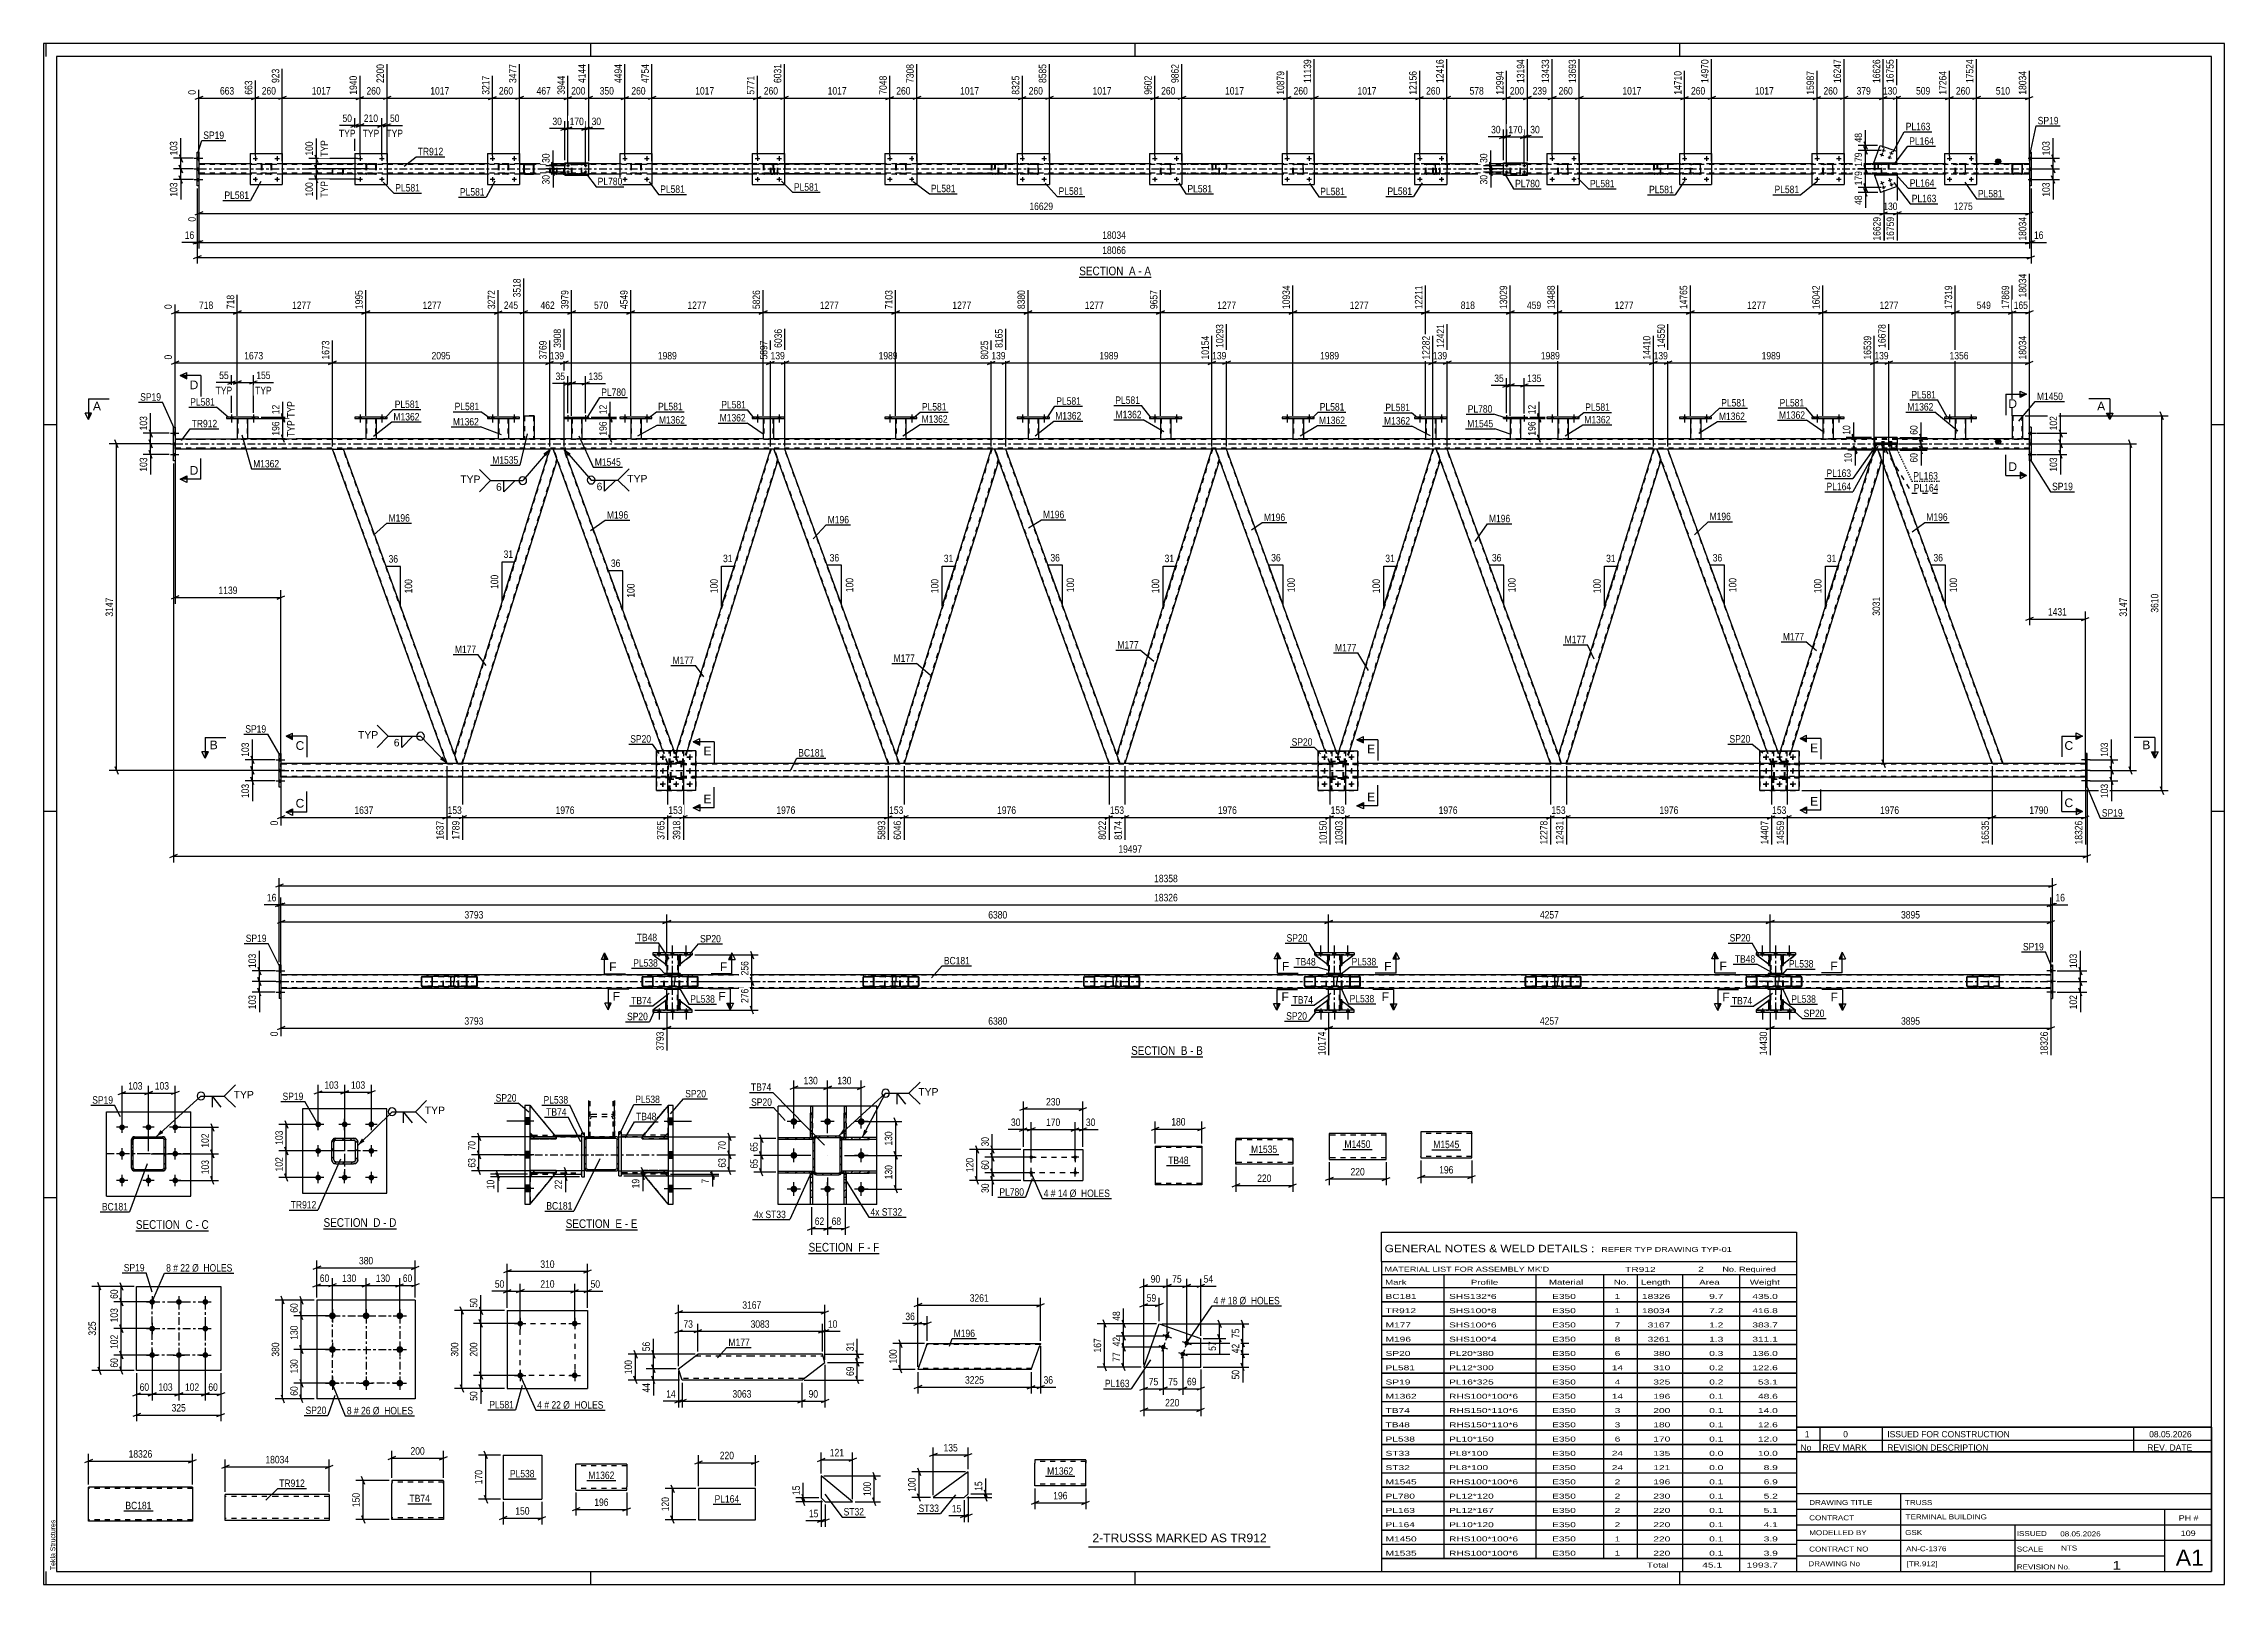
# Model space of a CAD drawing. Header units: millimetres. Extents: x 0 to 841, y 0 to 594.
import ezdxf

# ---------------------------------------------------------------- set-up
doc = ezdxf.new("R2010")
doc.units = ezdxf.units.MM
for name, pattern in [('DXK_LINE_DOT2', [3.9198, 1.9599, -1.9599]), ('DXK_LINE_DOT3', [5.9187, 2.979, -0.9799, 0.9799, -0.9799]), ('DXK_LINE_DOT4', [0.9408, 0.4704, -0.4704])]:
    doc.linetypes.add(name, pattern=pattern)
doc.styles.add('Arial', font='ARIAL.TTF', dxfattribs={"height": 0.2})
doc.styles.add('Arial Narrow', font='ARIALN.TTF', dxfattribs={"height": 0.2})

# ---------------------------------------------------------------- blocks, each defined once
blk = doc.blocks.new('Unknown-318889357-18 - 7151')
at = {"color": 6, "linetype": 'Continuous'}
blk.add_line((107.96, 137.08), (136.03, 137.08), dxfattribs=at)
at = {"color": 0, "linetype": 'Continuous'}
blk.add_wipeout([(126.07, 137.83), (126.07, 141.33), (107.96, 141.33), (107.96, 137.83)], dxfattribs=at)
blk.add_wipeout([(129.89, 137.83), (129.89, 141.33), (127.12, 141.33), (127.12, 137.83)], dxfattribs=at)
at = {"color": 7, "linetype": 'Continuous', "style": 'Arial Narrow'}
blk.add_text('SECTION ', height=3.34, dxfattribs=at).set_placement((107.96, 137.83))
at = {"color": 0, "linetype": 'Continuous'}
blk.add_wipeout([(132.21, 137.83), (132.21, 141.33), (130.94, 141.33), (130.94, 137.83)], dxfattribs=at)
blk.add_wipeout([(136.03, 137.83), (136.03, 141.33), (133.26, 141.33), (133.26, 137.83)], dxfattribs=at)
at = {"color": 7, "linetype": 'Continuous', "style": 'Arial Narrow'}
for s, p in [('D', (127.12, 137.83)), ('-', (130.94, 137.83)), ('D', (133.26, 137.83))]:
    blk.add_text(s, height=3.34, dxfattribs=at).set_placement(p)
blk = doc.blocks.new('Unknown-318889357-1133')
at = {"color": 5, "linetype": 'Continuous'}
for p, q in [((841, 594), (0, 594)), ((0, 594), (0, 0)), ((1, 589), (1, 594)), ((836, 589), (5, 589)), ((5, 589), (5, 5)), ((211, 589), (211, 594)), ((421, 589), (421, 594)), ((631, 589), (631, 594)), ((836, 5), (836, 589)), ((841, 0), (841, 594)), ((5, 447), (0, 447)), ((841, 447), (836, 447)), ((5, 298), (0, 298)), ((841, 298), (836, 298)), ((5, 149), (0, 149)), ((841, 149), (836, 149)), ((0, 0), (841, 0)), ((1, 0), (1, 5)), ((5, 5), (836, 5)), ((211, 0), (211, 5)), ((421, 0), (421, 5)), ((631, 0), (631, 5))]:
    blk.add_line(p, q, dxfattribs=at)
at = {"color": 174, "linetype": 'Continuous', "style": 'Arial'}
blk.add_text('Tekla Structures', height=1.9102, rotation=90, dxfattribs=at).set_placement((4.5, 5.5))
blk = doc.blocks.new('Unknown-318889357-11 - 5170')
at = {"color": 6, "linetype": 'Continuous'}
blk.add_line((399.41, 503.94), (427.06, 503.94), dxfattribs=at)
at = {"color": 0, "linetype": 'Continuous'}
blk.add_wipeout([(417.52, 504.69), (417.52, 508.19), (399.41, 508.19), (399.41, 504.69)], dxfattribs=at)
blk.add_wipeout([(421.13, 504.69), (421.13, 508.19), (418.57, 508.19), (418.57, 504.69)], dxfattribs=at)
at = {"color": 7, "linetype": 'Continuous', "style": 'Arial Narrow'}
blk.add_text('SECTION ', height=3.34, dxfattribs=at).set_placement((399.41, 504.69))
at = {"color": 0, "linetype": 'Continuous'}
blk.add_wipeout([(423.45, 504.69), (423.45, 508.19), (422.18, 508.19), (422.18, 504.69)], dxfattribs=at)
blk.add_wipeout([(427.06, 504.69), (427.06, 508.19), (424.5, 508.19), (424.5, 504.69)], dxfattribs=at)
at = {"color": 7, "linetype": 'Continuous', "style": 'Arial Narrow'}
for s, p in [('A', (418.57, 504.69)), ('-', (422.18, 504.69)), ('A', (424.5, 504.69))]:
    blk.add_text(s, height=3.34, dxfattribs=at).set_placement(p)
blk = doc.blocks.new('Unknown-318889357-12 - 2780')
at = {"color": 6, "linetype": 'Continuous'}
blk.add_line((419.38, 203.38), (447.03, 203.38), dxfattribs=at)
at = {"color": 0, "linetype": 'Continuous'}
blk.add_wipeout([(437.49, 204.13), (437.49, 207.63), (419.38, 207.63), (419.38, 204.13)], dxfattribs=at)
blk.add_wipeout([(441.1, 204.13), (441.1, 207.63), (438.54, 207.63), (438.54, 204.13)], dxfattribs=at)
at = {"color": 7, "linetype": 'Continuous', "style": 'Arial Narrow'}
blk.add_text('SECTION ', height=3.34, dxfattribs=at).set_placement((419.38, 204.13))
at = {"color": 0, "linetype": 'Continuous'}
blk.add_wipeout([(443.42, 204.13), (443.42, 207.63), (442.15, 207.63), (442.15, 204.13)], dxfattribs=at)
blk.add_wipeout([(447.03, 204.13), (447.03, 207.63), (444.47, 207.63), (444.47, 204.13)], dxfattribs=at)
at = {"color": 7, "linetype": 'Continuous', "style": 'Arial Narrow'}
for s, p in [('B', (438.54, 204.13)), ('-', (442.15, 204.13)), ('B', (444.47, 204.13))]:
    blk.add_text(s, height=3.34, dxfattribs=at).set_placement(p)
blk = doc.blocks.new('Unknown-318889357-13 - 1778')
at = {"color": 6, "linetype": 'Continuous'}
blk.add_line((35.58, 136.31), (63.65, 136.31), dxfattribs=at)
at = {"color": 0, "linetype": 'Continuous'}
blk.add_wipeout([(53.68, 137.06), (53.68, 140.56), (35.58, 140.56), (35.58, 137.06)], dxfattribs=at)
blk.add_wipeout([(57.5, 137.06), (57.5, 140.56), (54.73, 140.56), (54.73, 137.06)], dxfattribs=at)
at = {"color": 7, "linetype": 'Continuous', "style": 'Arial Narrow'}
blk.add_text('SECTION ', height=3.34, dxfattribs=at).set_placement((35.58, 137.06))
at = {"color": 0, "linetype": 'Continuous'}
blk.add_wipeout([(59.83, 137.06), (59.83, 140.56), (58.55, 140.56), (58.55, 137.06)], dxfattribs=at)
blk.add_wipeout([(63.65, 137.06), (63.65, 140.56), (60.88, 140.56), (60.88, 137.06)], dxfattribs=at)
at = {"color": 7, "linetype": 'Continuous', "style": 'Arial Narrow'}
for s, p in [('C', (54.73, 137.06)), ('-', (58.55, 137.06)), ('C', (60.88, 137.06))]:
    blk.add_text(s, height=3.34, dxfattribs=at).set_placement(p)
blk = doc.blocks.new('Unknown-318889357-16 - 6604')
at = {"color": 6, "linetype": 'Continuous'}
blk.add_line((201.34, 136.65), (228.99, 136.65), dxfattribs=at)
at = {"color": 0, "linetype": 'Continuous'}
blk.add_wipeout([(219.45, 137.4), (219.45, 140.9), (201.34, 140.9), (201.34, 137.4)], dxfattribs=at)
blk.add_wipeout([(223.06, 137.4), (223.06, 140.9), (220.5, 140.9), (220.5, 137.4)], dxfattribs=at)
at = {"color": 7, "linetype": 'Continuous', "style": 'Arial Narrow'}
blk.add_text('SECTION ', height=3.34, dxfattribs=at).set_placement((201.34, 137.4))
at = {"color": 0, "linetype": 'Continuous'}
blk.add_wipeout([(225.38, 137.4), (225.38, 140.9), (224.11, 140.9), (224.11, 137.4)], dxfattribs=at)
blk.add_wipeout([(228.99, 137.4), (228.99, 140.9), (226.43, 140.9), (226.43, 137.4)], dxfattribs=at)
at = {"color": 7, "linetype": 'Continuous', "style": 'Arial Narrow'}
for s, p in [('E', (220.5, 137.4)), ('-', (224.11, 137.4)), ('E', (226.43, 137.4))]:
    blk.add_text(s, height=3.34, dxfattribs=at).set_placement(p)
blk = doc.blocks.new('Unknown-318889357-17 - 6204')
at = {"color": 6, "linetype": 'Continuous'}
blk.add_line((295.03, 127.57), (322.25, 127.57), dxfattribs=at)
at = {"color": 0, "linetype": 'Continuous'}
blk.add_wipeout([(313.14, 128.32), (313.14, 131.82), (295.03, 131.82), (295.03, 128.32)], dxfattribs=at)
blk.add_wipeout([(316.53, 128.32), (316.53, 131.82), (314.19, 131.82), (314.19, 128.32)], dxfattribs=at)
at = {"color": 7, "linetype": 'Continuous', "style": 'Arial Narrow'}
blk.add_text('SECTION ', height=3.34, dxfattribs=at).set_placement((295.03, 128.32))
at = {"color": 0, "linetype": 'Continuous'}
blk.add_wipeout([(318.86, 128.32), (318.86, 131.82), (317.58, 131.82), (317.58, 128.32)], dxfattribs=at)
blk.add_wipeout([(322.25, 128.32), (322.25, 131.82), (319.91, 131.82), (319.91, 128.32)], dxfattribs=at)
at = {"color": 7, "linetype": 'Continuous', "style": 'Arial Narrow'}
for s, p in [('F', (314.19, 128.32)), ('-', (317.58, 128.32)), ('F', (319.91, 128.32))]:
    blk.add_text(s, height=3.34, dxfattribs=at).set_placement(p)
blk = doc.blocks.new('Bolt-318889357-2329 - 2295')
at = {"linetype": 'Continuous'}
for points in [[(111.35, 104.85, -1), (111.35, 102.25, -1)], [(124.35, 104.85, -1), (124.35, 102.25, -1)], [(137.35, 104.85, -1), (137.35, 102.25, -1)], [(111.35, 91.85, -1), (111.35, 89.25, -1)], [(137.35, 91.85, -1), (137.35, 89.25, -1)], [(111.35, 78.85, -1), (111.35, 76.25, -1)], [(124.35, 78.85, -1), (124.35, 76.25, -1)], [(137.35, 78.85, -1), (137.35, 76.25, -1)]]:
    blk.add_hatch(color=1, dxfattribs=at).paths.add_polyline_path(points)
at = {"color": 1, "linetype": 'Continuous'}
for p, q in [((108.75, 103.55), (113.95, 103.55)), ((111.35, 106.15), (111.35, 100.95)), ((121.75, 103.55), (126.95, 103.55)), ((124.35, 106.15), (124.35, 100.95)), ((134.75, 103.55), (139.95, 103.55)), ((137.35, 106.15), (137.35, 100.95)), ((111.35, 93.15), (111.35, 87.95)), ((137.35, 93.15), (137.35, 87.95)), ((108.75, 90.55), (113.95, 90.55)), ((134.75, 90.55), (139.95, 90.55)), ((108.75, 77.55), (113.95, 77.55)), ((111.35, 80.15), (111.35, 74.95)), ((121.75, 77.55), (126.95, 77.55)), ((124.35, 80.15), (124.35, 74.95)), ((134.75, 77.55), (139.95, 77.55)), ((137.35, 80.15), (137.35, 74.95))]:
    blk.add_line(p, q, dxfattribs=at)
blk = doc.blocks.new('Part-318889357-2344 - 2295')
at = {"color": 2, "linetype": 'Continuous'}
for p, q in [((105.35, 109.55), (105.35, 71.55)), ((143.35, 109.55), (105.35, 109.55)), ((143.35, 109.55), (143.35, 71.55)), ((143.35, 71.55), (105.35, 71.55))]:
    blk.add_line(p, q, dxfattribs=at)
blk = doc.blocks.new('Bolt-318889357-7244 - 7151')
at = {"linetype": 'Continuous'}
for points in [[(105.89, 176.23, -1), (105.89, 178.43, -1)], [(116.09, 176.23, -1), (116.09, 178.43, -1)], [(126.39, 176.23, -1), (126.39, 178.43, -1)], [(105.89, 166.03, -1), (105.89, 168.23, -1)], [(126.39, 166.03, -1), (126.39, 168.23, -1)], [(105.89, 155.73, -1), (105.89, 157.93, -1)], [(116.09, 155.73, -1), (116.09, 157.93, -1)], [(126.39, 155.73, -1), (126.39, 157.93, -1)]]:
    blk.add_hatch(color=1, dxfattribs=at).paths.add_polyline_path(points)
at = {"color": 1, "linetype": 'Continuous'}
for p, q in [((108.09, 177.33), (103.69, 177.33)), ((105.89, 175.13), (105.89, 179.53)), ((118.29, 177.33), (113.89, 177.33)), ((116.09, 175.13), (116.09, 179.53)), ((128.59, 177.33), (124.19, 177.33)), ((126.39, 175.13), (126.39, 179.53)), ((105.89, 164.93), (105.89, 169.33)), ((126.39, 164.93), (126.39, 169.33)), ((108.09, 167.13), (103.69, 167.13)), ((128.59, 167.13), (124.19, 167.13)), ((108.09, 156.83), (103.69, 156.83)), ((105.89, 154.63), (105.89, 159.03)), ((118.29, 156.83), (113.89, 156.83)), ((116.09, 154.63), (116.09, 159.03)), ((128.59, 156.83), (124.19, 156.83)), ((126.39, 154.63), (126.39, 159.03))]:
    blk.add_line(p, q, dxfattribs=at)
blk = doc.blocks.new('Part-318889357-7188 - 7151')
at = {"color": 2, "linetype": 'Continuous'}
for p, q in [((132.39, 183.33), (99.89, 183.33)), ((99.89, 183.33), (99.89, 150.83)), ((132.39, 150.83), (132.39, 183.33)), ((99.89, 150.83), (132.39, 150.83))]:
    blk.add_line(p, q, dxfattribs=at)
blk = doc.blocks.new('Part-318889357-7275 - 7151')
at = {"linetype": 'Continuous'}
h = blk.add_hatch(dxfattribs=at)
h.set_pattern_fill('', scale=0.7, style=0, pattern_type=0)
h.set_pattern_definition([(45, (112.7427, 172.0783), (-1.57154, 1.57154), [])])
h.paths.add_polyline_path([(119.54, 172.08), (112.74, 172.08), (112.13, 171.96), (111.61, 171.61), (111.26, 171.09), (111.14, 170.48), (111.14, 163.68), (111.26, 163.07), (111.61, 162.55), (112.13, 162.2), (112.74, 162.08), (119.54, 162.08), (120.15, 162.2), (120.67, 162.55), (121.02, 163.07), (121.14, 163.68), (121.14, 170.48), (121.02, 171.09), (120.67, 171.61), (120.15, 171.96)])
h.paths.add_polyline_path([(120.28, 170.78), (120.34, 170.48), (120.34, 163.68), (120.28, 163.37), (120.11, 163.11), (119.85, 162.94), (119.54, 162.88), (112.74, 162.88), (112.44, 162.94), (112.18, 163.11), (112, 163.37), (111.94, 163.68), (111.94, 170.48), (112, 170.78), (112.18, 171.04), (112.44, 171.22), (112.74, 171.28), (119.54, 171.28), (119.85, 171.22), (120.11, 171.04)])
at = {"color": 7, "linetype": 'DXK_LINE_DOT3'}
for p, q in [((116.14, 157.08), (116.14, 177.08)), ((126.14, 167.08), (106.14, 167.08))]:
    blk.add_line(p, q, dxfattribs=at)
at = {"color": 7, "linetype": 'DXK_LINE_DOT2'}
for p, q in [((111.14, 170.48), (111.26, 171.09)), ((111.14, 163.68), (111.14, 170.48)), ((112, 170.78), (111.94, 170.48)), ((111.94, 163.68), (111.94, 170.48)), ((112.13, 171.96), (112.74, 172.08)), ((112.74, 171.28), (112.44, 171.22)), ((112.74, 172.08), (119.54, 172.08)), ((112.74, 171.28), (119.54, 171.28)), ((119.54, 172.08), (120.15, 171.96)), ((119.85, 171.22), (119.54, 171.28)), ((120.34, 170.48), (120.28, 170.78)), ((120.34, 163.68), (120.34, 170.48)), ((121.02, 171.09), (121.14, 170.48)), ((121.14, 163.68), (121.14, 170.48)), ((111.26, 163.07), (111.14, 163.68)), ((111.94, 163.68), (112, 163.37)), ((112.74, 162.08), (112.13, 162.2)), ((112.44, 162.94), (112.74, 162.88)), ((112.74, 162.88), (119.54, 162.88)), ((112.74, 162.08), (119.54, 162.08)), ((119.54, 162.88), (119.85, 162.94)), ((120.15, 162.2), (119.54, 162.08)), ((120.28, 163.37), (120.34, 163.68)), ((121.14, 163.68), (121.02, 163.07))]:
    blk.add_line(p, q, dxfattribs=at)
at = {"color": 2, "linetype": 'Continuous'}
for p, q in [((111.26, 171.09), (111.14, 170.48)), ((111.14, 163.68), (111.14, 170.48)), ((111.94, 170.48), (112, 170.78)), ((111.94, 163.68), (111.94, 170.48)), ((112.74, 172.08), (112.13, 171.96)), ((112.44, 171.22), (112.74, 171.28)), ((112.74, 172.08), (119.54, 172.08)), ((112.74, 171.28), (119.54, 171.28)), ((120.15, 171.96), (119.54, 172.08)), ((119.54, 171.28), (119.85, 171.22)), ((120.28, 170.78), (120.34, 170.48)), ((120.34, 163.68), (120.34, 170.48)), ((121.14, 170.48), (121.02, 171.09)), ((121.14, 163.68), (121.14, 170.48)), ((111.14, 163.68), (111.26, 163.07)), ((112, 163.37), (111.94, 163.68)), ((112.13, 162.2), (112.74, 162.08)), ((112.74, 162.88), (112.44, 162.94)), ((112.74, 162.88), (119.54, 162.88)), ((112.74, 162.08), (119.54, 162.08)), ((119.85, 162.94), (119.54, 162.88)), ((119.54, 162.08), (120.15, 162.2)), ((120.34, 163.68), (120.28, 163.37)), ((121.02, 163.07), (121.14, 163.68))]:
    blk.add_line(p, q, dxfattribs=at)
at = {"color": 7, "linetype": 'DXK_LINE_DOT2'}
for centre, radius, start, end in [((112.74, 170.48), 1.6, 112.5, 157.5), ((112.74, 170.48), 0.8, 112.5, 157.5), ((119.54, 170.48), 0.8, 22.5, 67.5), ((119.54, 170.48), 1.6, 22.5, 67.5), ((112.74, 163.68), 1.6, 202.5, 247.5), ((112.74, 163.68), 0.8, 202.5, 247.5), ((119.54, 163.68), 0.8, 292.5, 337.5), ((119.54, 163.68), 1.6, 292.5, 337.5)]:
    blk.add_arc(centre, radius, start, end, dxfattribs=at)
at = {"color": 2, "linetype": 'Continuous'}
for centre, radius, start, end in [((112.74, 170.48), 1.6, 112.5, 157.5), ((112.74, 170.48), 0.8, 112.5, 157.5), ((119.54, 170.48), 0.8, 22.5, 67.5), ((119.54, 170.48), 1.6, 22.5, 67.5), ((112.74, 163.68), 1.6, 202.5, 247.5), ((112.74, 163.68), 0.8, 202.5, 247.5), ((119.54, 163.68), 0.8, 292.5, 337.5), ((119.54, 163.68), 1.6, 292.5, 337.5)]:
    blk.add_arc(centre, radius, start, end, dxfattribs=at)
blk = doc.blocks.new('Part-318889357-5191 - 5170')
at = {"color": 2, "linetype": 'Continuous'}
for p, q in [((528.69, 551.69), (528.69, 539.69)), ((528.69, 551.69), (541.09, 551.69)), ((541.09, 551.69), (541.09, 539.69)), ((528.69, 539.69), (541.09, 539.69))]:
    blk.add_line(p, q, dxfattribs=at)
blk = doc.blocks.new('Part-318889357-5295 - 5170')
at = {"color": 7, "linetype": 'DXK_LINE_DOT2'}
for p, q in [((379.65, 547.21), (379.68, 547.4)), ((379.68, 547.4), (379.65, 547.21)), ((379.65, 544.17), (379.65, 547.21)), ((379.89, 547.21), (379.9, 547.3)), ((379.89, 544.17), (379.89, 547.21)), ((379.9, 547.3), (379.96, 547.38)), ((379.94, 547.66), (380.13, 547.69)), ((380.13, 547.69), (379.94, 547.66)), ((379.96, 547.38), (380.03, 547.43)), ((380.03, 547.43), (380.13, 547.45)), ((383.17, 547.69), (380.13, 547.69)), ((383.17, 547.45), (380.13, 547.45)), ((383.17, 547.69), (383.35, 547.66)), ((383.35, 547.66), (383.17, 547.69)), ((383.17, 547.45), (383.26, 547.43)), ((383.26, 547.43), (383.33, 547.38)), ((383.33, 547.38), (383.39, 547.3)), ((383.39, 547.3), (383.41, 547.21)), ((383.41, 547.21), (383.41, 544.17)), ((383.61, 547.4), (383.65, 547.21)), ((383.65, 547.21), (383.61, 547.4)), ((383.65, 544.17), (383.65, 547.21)), ((379.68, 543.99), (379.65, 544.17)), ((379.65, 544.17), (379.68, 543.99)), ((379.9, 544.08), (379.89, 544.17)), ((379.96, 544), (379.9, 544.08)), ((380.13, 543.69), (379.94, 543.73)), ((379.94, 543.73), (380.13, 543.69)), ((380.03, 543.95), (379.96, 544)), ((380.13, 543.93), (380.03, 543.95)), ((383.17, 543.93), (380.13, 543.93)), ((383.17, 543.69), (380.13, 543.69)), ((383.26, 543.95), (383.17, 543.93)), ((383.35, 543.73), (383.17, 543.69)), ((383.17, 543.69), (383.35, 543.73)), ((383.33, 544), (383.26, 543.95)), ((383.39, 544.08), (383.33, 544)), ((383.41, 544.17), (383.39, 544.08)), ((383.65, 544.17), (383.61, 543.99)), ((383.61, 543.99), (383.65, 544.17))]:
    blk.add_line(p, q, dxfattribs=at)
at = {"color": 7, "linetype": 'DXK_LINE_DOT3'}
blk.add_line((381.65, 545.69), (381.65, 545.69), dxfattribs=at)
at = {"color": 7, "linetype": 'DXK_LINE_DOT2'}
for centre, start, end in [((380.13, 547.21), 112.5, 157.5), ((380.13, 547.21), 112.5, 157.5), ((383.17, 547.21), 22.5, 67.5), ((383.17, 547.21), 22.5, 67.5), ((380.13, 544.17), 202.5, 247.5), ((380.13, 544.17), 202.5, 247.5), ((383.17, 544.17), 292.5, 337.5), ((383.17, 544.17), 292.5, 337.5)]:
    blk.add_arc(centre, 0.48, start, end, dxfattribs=at)
blk = doc.blocks.new('Bolt-318889357-5231 - 5170')
at = {"linetype": 'Continuous'}
for points in [[(173.56, 541.69, -1), (172.68, 541.69, -1)], [(181.96, 541.69, -1), (181.08, 541.69, -1)]]:
    blk.add_hatch(color=1, dxfattribs=at).paths.add_polyline_path(points)
at = {"color": 1, "linetype": 'Continuous'}
for p, q in [((172.24, 541.69), (174, 541.69)), ((173.12, 542.57), (173.12, 540.81)), ((180.64, 541.69), (182.4, 541.69)), ((181.52, 542.57), (181.52, 540.81))]:
    blk.add_line(p, q, dxfattribs=at)
blk = doc.blocks.new('Bolt-318889357-5203 - 5170')
at = {"linetype": 'Continuous'}
for points in [[(709.21, 551.04, -1), (708.53, 551.28, -1)], [(709.81, 552.74, -1), (709.13, 552.98, -1)], [(712.23, 549.97, -1), (711.55, 550.21, -1)], [(712.83, 551.67, -1), (712.15, 551.91, -1)]]:
    blk.add_hatch(color=1, dxfattribs=at).paths.add_polyline_path(points)
at = {"color": 1, "linetype": 'Continuous'}
for p, q in [((708.19, 551.4), (709.55, 550.92)), ((709.11, 551.84), (708.63, 550.48)), ((708.79, 553.1), (710.15, 552.62)), ((709.71, 553.54), (709.23, 552.18)), ((711.21, 550.33), (712.56, 549.85)), ((712.13, 550.77), (711.65, 549.41)), ((711.81, 552.03), (713.17, 551.55)), ((712.73, 552.47), (712.25, 551.11))]:
    blk.add_line(p, q, dxfattribs=at)
blk = doc.blocks.new('Bolt-318889357-5251 - 5170')
at = {"linetype": 'Continuous'}
for points in [[(735.45, 541.69, -1), (734.57, 541.69, -1)], [(743.85, 541.69, -1), (742.97, 541.69, -1)]]:
    blk.add_hatch(color=1, dxfattribs=at).paths.add_polyline_path(points)
at = {"color": 1, "linetype": 'Continuous'}
for p, q in [((734.13, 541.69), (735.89, 541.69)), ((735.01, 542.57), (735.01, 540.81)), ((742.53, 541.69), (744.29, 541.69)), ((743.41, 542.57), (743.41, 540.81))]:
    blk.add_line(p, q, dxfattribs=at)
blk = doc.blocks.new('Bolt-318889357-5192 - 5170')
at = {"linetype": 'Continuous'}
for points in [[(708.67, 540.1, -1), (709.35, 540.34, -1)], [(709.27, 538.41, -1), (709.95, 538.65, -1)], [(711.69, 541.17, -1), (712.37, 541.41, -1)], [(712.29, 539.48, -1), (712.97, 539.72, -1)]]:
    blk.add_hatch(color=1, dxfattribs=at).paths.add_polyline_path(points)
at = {"color": 1, "linetype": 'Continuous'}
for p, q in [((709.69, 540.47), (708.33, 539.98)), ((709.25, 539.55), (708.77, 540.9)), ((710.29, 538.77), (708.93, 538.29)), ((709.85, 537.85), (709.37, 539.21)), ((712.71, 541.53), (711.35, 541.05)), ((712.27, 540.61), (711.79, 541.97)), ((713.31, 539.84), (711.95, 539.36)), ((712.87, 538.92), (712.39, 540.28))]:
    blk.add_line(p, q, dxfattribs=at)
blk = doc.blocks.new('Part-318889357-5197 - 5170')
at = {"color": 2, "linetype": 'Continuous'}
for p, q in [((714.79, 543.69), (706.01, 543.69)), ((706.01, 543.69), (706.01, 543.29)), ((714.79, 543.29), (706.01, 543.29)), ((714.79, 543.69), (714.79, 543.29))]:
    blk.add_line(p, q, dxfattribs=at)
blk = doc.blocks.new('Part-318889357-5202 - 5170')
at = {"color": 2, "linetype": 'Continuous'}
for p, q in [((706.01, 543.29), (708.38, 536.61)), ((714.79, 538.88), (708.38, 536.61)), ((714.79, 543.29), (714.79, 538.88))]:
    blk.add_line(p, q, dxfattribs=at)
at = {"color": 7, "linetype": 'DXK_LINE_DOT2'}
blk.add_line((714.79, 543.29), (706.01, 543.29), dxfattribs=at)
blk = doc.blocks.new('Part-318889357-5208 - 5170')
at = {"color": 2, "linetype": 'Continuous'}
for p, q in [((705.87, 548.09), (708.24, 554.78)), ((708.24, 554.78), (714.65, 552.51)), ((714.65, 548.09), (714.65, 552.51))]:
    blk.add_line(p, q, dxfattribs=at)
at = {"color": 7, "linetype": 'DXK_LINE_DOT2'}
blk.add_line((705.87, 548.09), (714.65, 548.09), dxfattribs=at)
blk = doc.blocks.new('Part-318889357-5277 - 5170')
at = {"color": 7, "linetype": 'DXK_LINE_DOT2'}
for p, q in [((226.4, 547.21), (226.44, 547.4)), ((226.44, 547.4), (226.4, 547.21)), ((226.4, 547.21), (226.4, 544.17)), ((226.64, 547.21), (226.66, 547.3)), ((226.64, 547.21), (226.64, 544.17)), ((226.66, 547.3), (226.71, 547.38)), ((226.7, 547.66), (226.88, 547.69)), ((226.88, 547.69), (226.7, 547.66)), ((226.71, 547.38), (226.79, 547.43)), ((226.79, 547.43), (226.88, 547.45)), ((229.92, 547.69), (226.88, 547.69)), ((229.92, 547.45), (226.88, 547.45)), ((229.92, 547.69), (230.11, 547.66)), ((230.11, 547.66), (229.92, 547.69)), ((229.92, 547.45), (230.02, 547.43)), ((230.02, 547.43), (230.09, 547.38)), ((230.09, 547.38), (230.15, 547.3)), ((230.15, 547.3), (230.16, 547.21)), ((230.16, 547.21), (230.16, 544.17)), ((230.37, 547.4), (230.4, 547.21)), ((230.4, 547.21), (230.37, 547.4)), ((230.4, 547.21), (230.4, 544.17)), ((226.44, 543.99), (226.4, 544.17)), ((226.4, 544.17), (226.44, 543.99)), ((226.66, 544.08), (226.64, 544.17)), ((226.71, 544), (226.66, 544.08)), ((226.88, 543.69), (226.7, 543.73)), ((226.7, 543.73), (226.88, 543.69)), ((226.79, 543.95), (226.71, 544)), ((226.88, 543.93), (226.79, 543.95)), ((229.92, 543.93), (226.88, 543.93)), ((229.92, 543.69), (226.88, 543.69)), ((230.02, 543.95), (229.92, 543.93)), ((230.11, 543.73), (229.92, 543.69)), ((229.92, 543.69), (230.11, 543.73)), ((230.09, 544), (230.02, 543.95)), ((230.15, 544.08), (230.09, 544)), ((230.16, 544.17), (230.15, 544.08)), ((230.4, 544.17), (230.37, 543.99)), ((230.37, 543.99), (230.4, 544.17))]:
    blk.add_line(p, q, dxfattribs=at)
at = {"color": 7, "linetype": 'DXK_LINE_DOT3'}
blk.add_line((228.4, 545.69), (228.4, 545.69), dxfattribs=at)
at = {"color": 7, "linetype": 'DXK_LINE_DOT2'}
for centre, start, end in [((226.88, 547.21), 112.5, 157.5), ((226.88, 547.21), 112.5, 157.5), ((229.92, 547.21), 22.5, 67.5), ((229.92, 547.21), 22.5, 67.5), ((226.88, 544.17), 202.5, 247.5), ((226.88, 544.17), 202.5, 247.5), ((229.92, 544.17), 292.5, 337.5), ((229.92, 544.17), 292.5, 337.5)]:
    blk.add_arc(centre, 0.48, start, end, dxfattribs=at)
blk = doc.blocks.new('Part-318889357-5289 - 5170')
at = {"color": 7, "linetype": 'DXK_LINE_DOT2'}
for p, q in [((328.56, 547.21), (328.6, 547.4)), ((328.6, 547.4), (328.56, 547.21)), ((328.56, 547.21), (328.56, 544.17)), ((328.8, 547.21), (328.82, 547.3)), ((328.8, 547.21), (328.8, 544.17)), ((328.82, 547.3), (328.88, 547.38)), ((328.86, 547.66), (329.04, 547.69)), ((329.04, 547.69), (328.86, 547.66)), ((328.88, 547.38), (328.95, 547.43)), ((328.95, 547.43), (329.04, 547.45)), ((332.08, 547.69), (329.04, 547.69)), ((332.08, 547.45), (329.04, 547.45)), ((332.08, 547.69), (332.27, 547.66)), ((332.27, 547.66), (332.08, 547.69)), ((332.08, 547.45), (332.18, 547.43)), ((332.18, 547.43), (332.25, 547.38)), ((332.25, 547.38), (332.31, 547.3)), ((332.31, 547.3), (332.32, 547.21)), ((332.32, 547.21), (332.32, 544.17)), ((332.53, 547.4), (332.56, 547.21)), ((332.56, 547.21), (332.53, 547.4)), ((332.56, 547.21), (332.56, 544.17)), ((328.6, 543.99), (328.56, 544.17)), ((328.56, 544.17), (328.6, 543.99)), ((328.82, 544.08), (328.8, 544.17)), ((328.88, 544), (328.82, 544.08)), ((329.04, 543.69), (328.86, 543.73)), ((328.86, 543.73), (329.04, 543.69)), ((328.95, 543.95), (328.88, 544)), ((329.04, 543.93), (328.95, 543.95)), ((332.08, 543.93), (329.04, 543.93)), ((332.08, 543.69), (329.04, 543.69)), ((332.18, 543.95), (332.08, 543.93)), ((332.27, 543.73), (332.08, 543.69)), ((332.08, 543.69), (332.27, 543.73)), ((332.25, 544), (332.18, 543.95)), ((332.31, 544.08), (332.25, 544)), ((332.32, 544.17), (332.31, 544.08)), ((332.56, 544.17), (332.53, 543.99)), ((332.53, 543.99), (332.56, 544.17))]:
    blk.add_line(p, q, dxfattribs=at)
at = {"color": 7, "linetype": 'DXK_LINE_DOT3'}
blk.add_line((330.56, 545.69), (330.56, 545.69), dxfattribs=at)
at = {"color": 7, "linetype": 'DXK_LINE_DOT2'}
for centre, start, end in [((329.04, 547.21), 112.5, 157.5), ((329.04, 547.21), 112.5, 157.5), ((332.08, 547.21), 22.5, 67.5), ((332.08, 547.21), 22.5, 67.5), ((329.04, 544.17), 202.5, 247.5), ((329.04, 544.17), 202.5, 247.5), ((332.08, 544.17), 292.5, 337.5), ((332.08, 544.17), 292.5, 337.5)]:
    blk.add_arc(centre, 0.48, start, end, dxfattribs=at)
blk = doc.blocks.new('Bolt-318889357-5226 - 5170')
at = {"linetype": 'Continuous'}
for points in [[(82.1, 549.69, -1), (81.22, 549.69, -1)], [(90.5, 549.69, -1), (89.62, 549.69, -1)]]:
    blk.add_hatch(color=1, dxfattribs=at).paths.add_polyline_path(points)
at = {"color": 1, "linetype": 'Continuous'}
for p, q in [((80.78, 549.69), (82.54, 549.69)), ((81.66, 550.57), (81.66, 548.81)), ((89.18, 549.69), (90.94, 549.69)), ((90.06, 550.57), (90.06, 548.81))]:
    blk.add_line(p, q, dxfattribs=at)
blk = doc.blocks.new('Bolt-318889357-5227 - 5170')
at = {"linetype": 'Continuous'}
for points in [[(82.1, 541.69, -1), (81.22, 541.69, -1)], [(90.5, 541.69, -1), (89.62, 541.69, -1)]]:
    blk.add_hatch(color=1, dxfattribs=at).paths.add_polyline_path(points)
at = {"color": 1, "linetype": 'Continuous'}
for p, q in [((80.78, 541.69), (82.54, 541.69)), ((81.66, 542.57), (81.66, 540.81)), ((89.18, 541.69), (90.94, 541.69)), ((90.06, 542.57), (90.06, 540.81))]:
    blk.add_line(p, q, dxfattribs=at)
blk = doc.blocks.new('Bolt-318889357-5228 - 5170')
at = {"linetype": 'Continuous'}
for points in [[(122.48, 549.69, -1), (121.6, 549.69, -1)], [(130.88, 549.69, -1), (130, 549.69, -1)]]:
    blk.add_hatch(color=1, dxfattribs=at).paths.add_polyline_path(points)
at = {"color": 1, "linetype": 'Continuous'}
for p, q in [((121.16, 549.69), (122.92, 549.69)), ((122.04, 550.57), (122.04, 548.81)), ((129.56, 549.69), (131.32, 549.69)), ((130.44, 550.57), (130.44, 548.81))]:
    blk.add_line(p, q, dxfattribs=at)
blk = doc.blocks.new('Bolt-318889357-5229 - 5170')
at = {"linetype": 'Continuous'}
for points in [[(122.48, 541.69, -1), (121.6, 541.69, -1)], [(130.88, 541.69, -1), (130, 541.69, -1)]]:
    blk.add_hatch(color=1, dxfattribs=at).paths.add_polyline_path(points)
at = {"color": 1, "linetype": 'Continuous'}
for p, q in [((121.16, 541.69), (122.92, 541.69)), ((122.04, 542.57), (122.04, 540.81)), ((129.56, 541.69), (131.32, 541.69)), ((130.44, 542.57), (130.44, 540.81))]:
    blk.add_line(p, q, dxfattribs=at)
blk = doc.blocks.new('Part-318889357-5294 - 5170')
at = {"color": 2, "linetype": 'Continuous'}
for p, q in [((375.45, 551.69), (375.45, 539.69)), ((375.45, 551.69), (387.85, 551.69)), ((387.85, 551.69), (387.85, 539.69)), ((375.45, 539.69), (387.85, 539.69))]:
    blk.add_line(p, q, dxfattribs=at)
blk = doc.blocks.new('Bolt-318889357-5230 - 5170')
at = {"linetype": 'Continuous'}
for points in [[(173.56, 549.69, -1), (172.68, 549.69, -1)], [(181.96, 549.69, -1), (181.08, 549.69, -1)]]:
    blk.add_hatch(color=1, dxfattribs=at).paths.add_polyline_path(points)
at = {"color": 1, "linetype": 'Continuous'}
for p, q in [((172.24, 549.69), (174, 549.69)), ((173.12, 550.57), (173.12, 548.81)), ((180.64, 549.69), (182.4, 549.69)), ((181.52, 550.57), (181.52, 548.81))]:
    blk.add_line(p, q, dxfattribs=at)
blk = doc.blocks.new('Bolt-318889357-5232 - 5170')
at = {"linetype": 'Continuous'}
for points in [[(224.64, 549.69, -1), (223.76, 549.69, -1)], [(233.04, 549.69, -1), (232.16, 549.69, -1)]]:
    blk.add_hatch(color=1, dxfattribs=at).paths.add_polyline_path(points)
at = {"color": 1, "linetype": 'Continuous'}
for p, q in [((223.32, 549.69), (225.08, 549.69)), ((224.2, 550.57), (224.2, 548.81)), ((231.72, 549.69), (233.48, 549.69)), ((232.6, 550.57), (232.6, 548.81))]:
    blk.add_line(p, q, dxfattribs=at)
blk = doc.blocks.new('Bolt-318889357-5233 - 5170')
at = {"linetype": 'Continuous'}
for points in [[(224.64, 541.69, -1), (223.76, 541.69, -1)], [(233.04, 541.69, -1), (232.16, 541.69, -1)]]:
    blk.add_hatch(color=1, dxfattribs=at).paths.add_polyline_path(points)
at = {"color": 1, "linetype": 'Continuous'}
for p, q in [((223.32, 541.69), (225.08, 541.69)), ((224.2, 542.57), (224.2, 540.81)), ((231.72, 541.69), (233.48, 541.69)), ((232.6, 542.57), (232.6, 540.81))]:
    blk.add_line(p, q, dxfattribs=at)
blk = doc.blocks.new('Bolt-318889357-5234 - 5170')
at = {"linetype": 'Continuous'}
for points in [[(275.72, 549.69, -1), (274.84, 549.69, -1)], [(284.12, 549.69, -1), (283.24, 549.69, -1)]]:
    blk.add_hatch(color=1, dxfattribs=at).paths.add_polyline_path(points)
at = {"color": 1, "linetype": 'Continuous'}
for p, q in [((274.4, 549.69), (276.16, 549.69)), ((275.28, 550.57), (275.28, 548.81)), ((282.8, 549.69), (284.56, 549.69)), ((283.68, 550.57), (283.68, 548.81))]:
    blk.add_line(p, q, dxfattribs=at)
blk = doc.blocks.new('Bolt-318889357-5235 - 5170')
at = {"linetype": 'Continuous'}
for points in [[(275.72, 541.69, -1), (274.84, 541.69, -1)], [(284.12, 541.69, -1), (283.24, 541.69, -1)]]:
    blk.add_hatch(color=1, dxfattribs=at).paths.add_polyline_path(points)
at = {"color": 1, "linetype": 'Continuous'}
for p, q in [((274.4, 541.69), (276.16, 541.69)), ((275.28, 542.57), (275.28, 540.81)), ((282.8, 541.69), (284.56, 541.69)), ((283.68, 542.57), (283.68, 540.81))]:
    blk.add_line(p, q, dxfattribs=at)
blk = doc.blocks.new('Part-318889357-5300 - 5170')
at = {"color": 2, "linetype": 'Continuous'}
for p, q in [((426.53, 551.69), (426.53, 539.69)), ((426.53, 551.69), (438.93, 551.69)), ((438.93, 551.69), (438.93, 539.69)), ((426.53, 539.69), (438.93, 539.69))]:
    blk.add_line(p, q, dxfattribs=at)
blk = doc.blocks.new('Bolt-318889357-5236 - 5170')
at = {"linetype": 'Continuous'}
for points in [[(326.8, 549.69, -1), (325.92, 549.69, -1)], [(335.2, 549.69, -1), (334.32, 549.69, -1)]]:
    blk.add_hatch(color=1, dxfattribs=at).paths.add_polyline_path(points)
at = {"color": 1, "linetype": 'Continuous'}
for p, q in [((325.48, 549.69), (327.24, 549.69)), ((326.36, 550.57), (326.36, 548.81)), ((333.88, 549.69), (335.64, 549.69)), ((334.76, 550.57), (334.76, 548.81))]:
    blk.add_line(p, q, dxfattribs=at)
blk = doc.blocks.new('Part-318889357-5301 - 5170')
at = {"color": 7, "linetype": 'DXK_LINE_DOT2'}
for p, q in [((430.73, 547.21), (430.76, 547.4)), ((430.76, 547.4), (430.73, 547.21)), ((430.73, 544.17), (430.73, 547.21)), ((430.97, 547.21), (430.98, 547.3)), ((430.97, 544.17), (430.97, 547.21)), ((430.98, 547.3), (431.04, 547.38)), ((431.02, 547.66), (431.21, 547.69)), ((431.21, 547.69), (431.02, 547.66)), ((431.04, 547.38), (431.11, 547.43)), ((431.11, 547.43), (431.21, 547.45)), ((434.25, 547.69), (431.21, 547.69)), ((434.25, 547.45), (431.21, 547.45)), ((434.25, 547.69), (434.43, 547.66)), ((434.43, 547.66), (434.25, 547.69)), ((434.25, 547.45), (434.34, 547.43)), ((434.34, 547.43), (434.42, 547.38)), ((434.42, 547.38), (434.47, 547.3)), ((434.47, 547.3), (434.49, 547.21)), ((434.49, 547.21), (434.49, 544.17)), ((434.69, 547.4), (434.73, 547.21)), ((434.73, 547.21), (434.69, 547.4)), ((434.73, 544.17), (434.73, 547.21)), ((430.76, 543.99), (430.73, 544.17)), ((430.73, 544.17), (430.76, 543.99)), ((430.98, 544.08), (430.97, 544.17)), ((431.04, 544), (430.98, 544.08)), ((431.21, 543.69), (431.02, 543.73)), ((431.02, 543.73), (431.21, 543.69)), ((431.11, 543.95), (431.04, 544)), ((431.21, 543.93), (431.11, 543.95)), ((434.25, 543.93), (431.21, 543.93)), ((434.25, 543.69), (431.21, 543.69)), ((434.34, 543.95), (434.25, 543.93)), ((434.43, 543.73), (434.25, 543.69)), ((434.25, 543.69), (434.43, 543.73)), ((434.42, 544), (434.34, 543.95)), ((434.47, 544.08), (434.42, 544)), ((434.49, 544.17), (434.47, 544.08)), ((434.73, 544.17), (434.69, 543.99)), ((434.69, 543.99), (434.73, 544.17))]:
    blk.add_line(p, q, dxfattribs=at)
at = {"color": 7, "linetype": 'DXK_LINE_DOT3'}
blk.add_line((432.73, 545.69), (432.73, 545.69), dxfattribs=at)
at = {"color": 7, "linetype": 'DXK_LINE_DOT2'}
for centre, start, end in [((431.21, 547.21), 112.5, 157.5), ((431.21, 547.21), 112.5, 157.5), ((434.25, 547.21), 22.5, 67.5), ((434.25, 547.21), 22.5, 67.5), ((431.21, 544.17), 202.5, 247.5), ((431.21, 544.17), 202.5, 247.5), ((434.25, 544.17), 292.5, 337.5), ((434.25, 544.17), 292.5, 337.5)]:
    blk.add_arc(centre, 0.48, start, end, dxfattribs=at)
blk = doc.blocks.new('Bolt-318889357-5237 - 5170')
at = {"linetype": 'Continuous'}
for points in [[(326.8, 541.69, -1), (325.92, 541.69, -1)], [(335.2, 541.69, -1), (334.32, 541.69, -1)]]:
    blk.add_hatch(color=1, dxfattribs=at).paths.add_polyline_path(points)
at = {"color": 1, "linetype": 'Continuous'}
for p, q in [((325.48, 541.69), (327.24, 541.69)), ((326.36, 542.57), (326.36, 540.81)), ((333.88, 541.69), (335.64, 541.69)), ((334.76, 542.57), (334.76, 540.81))]:
    blk.add_line(p, q, dxfattribs=at)
blk = doc.blocks.new('Bolt-318889357-5238 - 5170')
at = {"linetype": 'Continuous'}
for points in [[(377.89, 549.69, -1), (377.01, 549.69, -1)], [(386.29, 549.69, -1), (385.41, 549.69, -1)]]:
    blk.add_hatch(color=1, dxfattribs=at).paths.add_polyline_path(points)
at = {"color": 1, "linetype": 'Continuous'}
for p, q in [((376.57, 549.69), (378.33, 549.69)), ((377.45, 550.57), (377.45, 548.81)), ((384.97, 549.69), (386.73, 549.69)), ((385.85, 550.57), (385.85, 548.81))]:
    blk.add_line(p, q, dxfattribs=at)
blk = doc.blocks.new('Bolt-318889357-5239 - 5170')
at = {"linetype": 'Continuous'}
for points in [[(377.89, 541.69, -1), (377.01, 541.69, -1)], [(386.29, 541.69, -1), (385.41, 541.69, -1)]]:
    blk.add_hatch(color=1, dxfattribs=at).paths.add_polyline_path(points)
at = {"color": 1, "linetype": 'Continuous'}
for p, q in [((376.57, 541.69), (378.33, 541.69)), ((377.45, 542.57), (377.45, 540.81)), ((384.97, 541.69), (386.73, 541.69)), ((385.85, 542.57), (385.85, 540.81))]:
    blk.add_line(p, q, dxfattribs=at)
blk = doc.blocks.new('Bolt-318889357-5240 - 5170')
at = {"linetype": 'Continuous'}
for points in [[(428.97, 549.69, -1), (428.09, 549.69, -1)], [(437.37, 549.69, -1), (436.49, 549.69, -1)]]:
    blk.add_hatch(color=1, dxfattribs=at).paths.add_polyline_path(points)
at = {"color": 1, "linetype": 'Continuous'}
for p, q in [((427.65, 549.69), (429.41, 549.69)), ((428.53, 550.57), (428.53, 548.81)), ((436.05, 549.69), (437.81, 549.69)), ((436.93, 550.57), (436.93, 548.81))]:
    blk.add_line(p, q, dxfattribs=at)
blk = doc.blocks.new('Bolt-318889357-5241 - 5170')
at = {"linetype": 'Continuous'}
for points in [[(428.97, 541.69, -1), (428.09, 541.69, -1)], [(437.37, 541.69, -1), (436.49, 541.69, -1)]]:
    blk.add_hatch(color=1, dxfattribs=at).paths.add_polyline_path(points)
at = {"color": 1, "linetype": 'Continuous'}
for p, q in [((427.65, 541.69), (429.41, 541.69)), ((428.53, 542.57), (428.53, 540.81)), ((436.05, 541.69), (437.81, 541.69)), ((436.93, 542.57), (436.93, 540.81))]:
    blk.add_line(p, q, dxfattribs=at)
blk = doc.blocks.new('Bolt-318889357-5242 - 5170')
at = {"linetype": 'Continuous'}
for points in [[(684.37, 549.69, -1), (683.49, 549.69, -1)], [(692.77, 549.69, -1), (691.89, 549.69, -1)]]:
    blk.add_hatch(color=1, dxfattribs=at).paths.add_polyline_path(points)
at = {"color": 1, "linetype": 'Continuous'}
for p, q in [((683.05, 549.69), (684.81, 549.69)), ((683.93, 550.57), (683.93, 548.81)), ((691.45, 549.69), (693.21, 549.69)), ((692.33, 550.57), (692.33, 548.81))]:
    blk.add_line(p, q, dxfattribs=at)
blk = doc.blocks.new('Bolt-318889357-5243 - 5170')
at = {"linetype": 'Continuous'}
for points in [[(684.37, 541.69, -1), (683.49, 541.69, -1)], [(692.77, 541.69, -1), (691.89, 541.69, -1)]]:
    blk.add_hatch(color=1, dxfattribs=at).paths.add_polyline_path(points)
at = {"color": 1, "linetype": 'Continuous'}
for p, q in [((683.05, 541.69), (684.81, 541.69)), ((683.93, 542.57), (683.93, 540.81)), ((691.45, 541.69), (693.21, 541.69)), ((692.33, 542.57), (692.33, 540.81))]:
    blk.add_line(p, q, dxfattribs=at)
blk = doc.blocks.new('Bolt-318889357-5244 - 5170')
at = {"linetype": 'Continuous'}
for points in [[(633.29, 549.69, -1), (632.41, 549.69, -1)], [(641.69, 549.69, -1), (640.81, 549.69, -1)]]:
    blk.add_hatch(color=1, dxfattribs=at).paths.add_polyline_path(points)
at = {"color": 1, "linetype": 'Continuous'}
for p, q in [((631.97, 549.69), (633.73, 549.69)), ((632.85, 550.57), (632.85, 548.81)), ((640.37, 549.69), (642.13, 549.69)), ((641.25, 550.57), (641.25, 548.81))]:
    blk.add_line(p, q, dxfattribs=at)
blk = doc.blocks.new('Bolt-318889357-5245 - 5170')
at = {"linetype": 'Continuous'}
for points in [[(633.29, 541.69, -1), (632.41, 541.69, -1)], [(641.69, 541.69, -1), (640.81, 541.69, -1)]]:
    blk.add_hatch(color=1, dxfattribs=at).paths.add_polyline_path(points)
at = {"color": 1, "linetype": 'Continuous'}
for p, q in [((631.97, 541.69), (633.73, 541.69)), ((632.85, 542.57), (632.85, 540.81)), ((640.37, 541.69), (642.13, 541.69)), ((641.25, 542.57), (641.25, 540.81))]:
    blk.add_line(p, q, dxfattribs=at)
blk = doc.blocks.new('Bolt-318889357-5246 - 5170')
at = {"linetype": 'Continuous'}
for points in [[(582.21, 549.69, -1), (581.33, 549.69, -1)], [(590.61, 549.69, -1), (589.73, 549.69, -1)]]:
    blk.add_hatch(color=1, dxfattribs=at).paths.add_polyline_path(points)
at = {"color": 1, "linetype": 'Continuous'}
for p, q in [((580.89, 549.69), (582.65, 549.69)), ((581.77, 550.57), (581.77, 548.81)), ((589.29, 549.69), (591.05, 549.69)), ((590.17, 550.57), (590.17, 548.81))]:
    blk.add_line(p, q, dxfattribs=at)
blk = doc.blocks.new('Bolt-318889357-5247 - 5170')
at = {"linetype": 'Continuous'}
for points in [[(582.21, 541.69, -1), (581.33, 541.69, -1)], [(590.61, 541.69, -1), (589.73, 541.69, -1)]]:
    blk.add_hatch(color=1, dxfattribs=at).paths.add_polyline_path(points)
at = {"color": 1, "linetype": 'Continuous'}
for p, q in [((580.89, 541.69), (582.65, 541.69)), ((581.77, 542.57), (581.77, 540.81)), ((589.29, 541.69), (591.05, 541.69)), ((590.17, 542.57), (590.17, 540.81))]:
    blk.add_line(p, q, dxfattribs=at)
blk = doc.blocks.new('Bolt-318889357-5248 - 5170')
at = {"linetype": 'Continuous'}
for points in [[(531.13, 549.69, -1), (530.25, 549.69, -1)], [(539.53, 549.69, -1), (538.65, 549.69, -1)]]:
    blk.add_hatch(color=1, dxfattribs=at).paths.add_polyline_path(points)
at = {"color": 1, "linetype": 'Continuous'}
for p, q in [((529.81, 549.69), (531.57, 549.69)), ((530.69, 550.57), (530.69, 548.81)), ((538.21, 549.69), (539.97, 549.69)), ((539.09, 550.57), (539.09, 548.81))]:
    blk.add_line(p, q, dxfattribs=at)
blk = doc.blocks.new('Bolt-318889357-5249 - 5170')
at = {"linetype": 'Continuous'}
for points in [[(531.13, 541.69, -1), (530.25, 541.69, -1)], [(539.53, 541.69, -1), (538.65, 541.69, -1)]]:
    blk.add_hatch(color=1, dxfattribs=at).paths.add_polyline_path(points)
at = {"color": 1, "linetype": 'Continuous'}
for p, q in [((529.81, 541.69), (531.57, 541.69)), ((530.69, 542.57), (530.69, 540.81)), ((538.21, 541.69), (539.97, 541.69)), ((539.09, 542.57), (539.09, 540.81))]:
    blk.add_line(p, q, dxfattribs=at)
blk = doc.blocks.new('Bolt-318889357-5250 - 5170')
at = {"linetype": 'Continuous'}
for points in [[(735.45, 549.69, -1), (734.57, 549.69, -1)], [(743.85, 549.69, -1), (742.97, 549.69, -1)]]:
    blk.add_hatch(color=1, dxfattribs=at).paths.add_polyline_path(points)
at = {"color": 1, "linetype": 'Continuous'}
for p, q in [((734.13, 549.69), (735.89, 549.69)), ((735.01, 550.57), (735.01, 548.81)), ((742.53, 549.69), (744.29, 549.69)), ((743.41, 550.57), (743.41, 548.81))]:
    blk.add_line(p, q, dxfattribs=at)
blk = doc.blocks.new('Bolt-318889357-5252 - 5170')
at = {"linetype": 'Continuous'}
for points in [[(480.05, 549.69, -1), (479.17, 549.69, -1)], [(488.45, 549.69, -1), (487.57, 549.69, -1)]]:
    blk.add_hatch(color=1, dxfattribs=at).paths.add_polyline_path(points)
at = {"color": 1, "linetype": 'Continuous'}
for p, q in [((478.73, 549.69), (480.49, 549.69)), ((479.61, 550.57), (479.61, 548.81)), ((487.13, 549.69), (488.89, 549.69)), ((488.01, 550.57), (488.01, 548.81))]:
    blk.add_line(p, q, dxfattribs=at)
blk = doc.blocks.new('Part-318889357-5438 - 5170')
at = {"color": 7, "linetype": 'DXK_LINE_DOT2'}
for p, q in [((203.61, 547.2), (203.64, 547.39)), ((203.64, 547.39), (203.61, 547.2)), ((203.61, 544.16), (203.61, 547.2)), ((203.85, 547.2), (203.86, 547.29)), ((203.86, 547.29), (203.85, 547.2)), ((203.85, 544.16), (203.85, 547.2)), ((203.86, 547.29), (203.92, 547.37)), ((203.92, 547.37), (203.86, 547.29)), ((203.9, 547.64), (204.09, 547.68)), ((204.09, 547.68), (203.9, 547.64)), ((203.92, 547.37), (203.99, 547.42)), ((203.99, 547.42), (203.92, 547.37)), ((203.99, 547.42), (204.09, 547.44)), ((204.09, 547.44), (203.99, 547.42)), ((204.09, 547.68), (207.13, 547.68)), ((204.09, 547.68), (204.09, 547.68)), ((204.09, 547.68), (207.13, 547.68)), ((204.09, 547.44), (207.13, 547.44)), ((204.09, 547.44), (204.09, 547.44)), ((207.13, 547.44), (204.09, 547.44)), ((207.13, 547.68), (207.13, 547.68)), ((207.13, 547.68), (207.31, 547.64)), ((207.31, 547.64), (207.13, 547.68)), ((207.13, 547.44), (207.13, 547.44)), ((207.13, 547.44), (207.22, 547.42)), ((207.22, 547.42), (207.13, 547.44)), ((207.22, 547.42), (207.3, 547.37)), ((207.3, 547.37), (207.22, 547.42)), ((207.3, 547.37), (207.35, 547.29)), ((207.35, 547.29), (207.3, 547.37)), ((207.35, 547.29), (207.37, 547.2)), ((207.37, 547.2), (207.35, 547.29)), ((207.37, 544.16), (207.37, 547.2)), ((207.57, 547.39), (207.61, 547.2)), ((207.61, 547.2), (207.57, 547.39)), ((207.61, 544.16), (207.61, 547.2)), ((203.64, 543.98), (203.61, 544.16)), ((203.61, 544.16), (203.64, 543.98)), ((203.86, 544.07), (203.85, 544.16)), ((203.85, 544.16), (203.86, 544.07)), ((203.92, 543.99), (203.86, 544.07)), ((203.86, 544.07), (203.92, 543.99)), ((204.09, 543.68), (203.9, 543.72)), ((203.9, 543.72), (204.09, 543.68)), ((203.99, 543.94), (203.92, 543.99)), ((203.92, 543.99), (203.99, 543.94)), ((204.09, 543.92), (203.99, 543.94)), ((203.99, 543.94), (204.09, 543.92)), ((204.09, 543.92), (207.13, 543.92)), ((204.09, 543.92), (204.09, 543.92)), ((204.09, 543.92), (207.13, 543.92)), ((204.09, 543.68), (207.13, 543.68)), ((204.09, 543.68), (204.09, 543.68)), ((204.09, 543.68), (207.13, 543.68)), ((207.22, 543.94), (207.13, 543.92)), ((207.13, 543.92), (207.22, 543.94)), ((207.13, 543.92), (207.13, 543.92)), ((207.31, 543.72), (207.13, 543.68)), ((207.13, 543.68), (207.31, 543.72)), ((207.13, 543.68), (207.13, 543.68)), ((207.3, 543.99), (207.22, 543.94)), ((207.22, 543.94), (207.3, 543.99)), ((207.35, 544.07), (207.3, 543.99)), ((207.3, 543.99), (207.35, 544.07)), ((207.37, 544.16), (207.35, 544.07)), ((207.35, 544.07), (207.37, 544.16)), ((207.61, 544.16), (207.57, 543.98)), ((207.57, 543.98), (207.61, 544.16))]:
    blk.add_line(p, q, dxfattribs=at)
at = {"color": 7, "linetype": 'DXK_LINE_DOT3'}
blk.add_line((205.61, 545.68), (205.61, 545.68), dxfattribs=at)
at = {"color": 7, "linetype": 'DXK_LINE_DOT2'}
for centre, start, end in [((204.09, 547.2), 112.5, 157.5), ((204.09, 547.2), 112.5, 157.5), ((207.13, 547.2), 22.5, 67.5), ((207.13, 547.2), 22.5, 67.5), ((204.09, 544.16), 202.5, 247.5), ((204.09, 544.16), 202.5, 247.5), ((207.13, 544.16), 292.5, 337.5), ((207.13, 544.16), 292.5, 337.5)]:
    blk.add_arc(centre, 0.48, start, end, dxfattribs=at)
blk = doc.blocks.new('Bolt-318889357-5253 - 5170')
at = {"linetype": 'Continuous'}
for points in [[(480.05, 541.69, -1), (479.17, 541.69, -1)], [(488.45, 541.69, -1), (487.57, 541.69, -1)]]:
    blk.add_hatch(color=1, dxfattribs=at).paths.add_polyline_path(points)
at = {"color": 1, "linetype": 'Continuous'}
for p, q in [((478.73, 541.69), (480.49, 541.69)), ((479.61, 542.57), (479.61, 540.81)), ((487.13, 541.69), (488.89, 541.69)), ((488.01, 542.57), (488.01, 540.81))]:
    blk.add_line(p, q, dxfattribs=at)
blk = doc.blocks.new('Part-318889357-5258 - 5170')
at = {"color": 2, "linetype": 'Continuous'}
for p, q in [((79.66, 551.69), (79.66, 539.69)), ((79.66, 551.69), (92.06, 551.69)), ((92.06, 551.69), (92.06, 539.69)), ((79.66, 539.69), (92.06, 539.69))]:
    blk.add_line(p, q, dxfattribs=at)
blk = doc.blocks.new('Part-318889357-5259 - 5170')
at = {"color": 7, "linetype": 'DXK_LINE_DOT2'}
for p, q in [((83.86, 547.21), (83.9, 547.4)), ((83.9, 547.4), (83.86, 547.21)), ((83.86, 547.21), (83.86, 544.17)), ((84.1, 547.21), (84.12, 547.3)), ((84.1, 547.21), (84.1, 544.17)), ((84.12, 547.3), (84.17, 547.38)), ((84.16, 547.66), (84.34, 547.69)), ((84.34, 547.69), (84.16, 547.66)), ((84.17, 547.38), (84.25, 547.43)), ((84.25, 547.43), (84.34, 547.45)), ((87.38, 547.69), (84.34, 547.69)), ((87.38, 547.45), (84.34, 547.45)), ((87.38, 547.69), (87.57, 547.66)), ((87.57, 547.66), (87.38, 547.69)), ((87.38, 547.45), (87.47, 547.43)), ((87.47, 547.43), (87.55, 547.38)), ((87.55, 547.38), (87.6, 547.3)), ((87.6, 547.3), (87.62, 547.21)), ((87.62, 547.21), (87.62, 544.17)), ((87.83, 547.4), (87.86, 547.21)), ((87.86, 547.21), (87.83, 547.4)), ((87.86, 547.21), (87.86, 544.17)), ((83.9, 543.99), (83.86, 544.17)), ((83.86, 544.17), (83.9, 543.99)), ((84.12, 544.08), (84.1, 544.17)), ((84.17, 544), (84.12, 544.08)), ((84.34, 543.69), (84.16, 543.73)), ((84.16, 543.73), (84.34, 543.69)), ((84.25, 543.95), (84.17, 544)), ((84.34, 543.93), (84.25, 543.95)), ((87.38, 543.93), (84.34, 543.93)), ((87.38, 543.69), (84.34, 543.69)), ((87.47, 543.95), (87.38, 543.93)), ((87.57, 543.73), (87.38, 543.69)), ((87.38, 543.69), (87.57, 543.73)), ((87.55, 544), (87.47, 543.95)), ((87.6, 544.08), (87.55, 544)), ((87.62, 544.17), (87.6, 544.08)), ((87.86, 544.17), (87.83, 543.99)), ((87.83, 543.99), (87.86, 544.17))]:
    blk.add_line(p, q, dxfattribs=at)
at = {"color": 7, "linetype": 'DXK_LINE_DOT3'}
blk.add_line((85.86, 545.69), (85.86, 545.69), dxfattribs=at)
at = {"color": 7, "linetype": 'DXK_LINE_DOT2'}
for centre, start, end in [((84.34, 547.21), 112.5, 157.5), ((84.34, 547.21), 112.5, 157.5), ((87.38, 547.21), 22.5, 67.5), ((87.38, 547.21), 22.5, 67.5), ((84.34, 544.17), 202.5, 247.5), ((84.34, 544.17), 202.5, 247.5), ((87.38, 544.17), 292.5, 337.5), ((87.38, 544.17), 292.5, 337.5)]:
    blk.add_arc(centre, 0.48, start, end, dxfattribs=at)
blk = doc.blocks.new('Part-318889357-5264 - 5170')
at = {"color": 2, "linetype": 'Continuous'}
for p, q in [((120.04, 551.69), (120.04, 539.69)), ((120.04, 551.69), (132.44, 551.69)), ((132.44, 551.69), (132.44, 539.69)), ((120.04, 539.69), (132.44, 539.69))]:
    blk.add_line(p, q, dxfattribs=at)
blk = doc.blocks.new('Part-318889357-5265 - 5170')
at = {"color": 7, "linetype": 'DXK_LINE_DOT2'}
for p, q in [((124.24, 547.21), (124.28, 547.4)), ((124.28, 547.4), (124.24, 547.21)), ((124.24, 547.21), (124.24, 544.17)), ((124.48, 547.21), (124.5, 547.3)), ((124.48, 547.21), (124.48, 544.17)), ((124.5, 547.3), (124.55, 547.38)), ((124.54, 547.66), (124.72, 547.69)), ((124.72, 547.69), (124.54, 547.66)), ((124.55, 547.38), (124.63, 547.43)), ((124.63, 547.43), (124.72, 547.45)), ((127.76, 547.69), (124.72, 547.69)), ((127.76, 547.45), (124.72, 547.45)), ((127.76, 547.69), (127.95, 547.66)), ((127.95, 547.66), (127.76, 547.69)), ((127.76, 547.45), (127.85, 547.43)), ((127.85, 547.43), (127.93, 547.38)), ((127.93, 547.38), (127.98, 547.3)), ((127.98, 547.3), (128, 547.21)), ((128, 547.21), (128, 544.17)), ((128.21, 547.4), (128.24, 547.21)), ((128.24, 547.21), (128.21, 547.4)), ((128.24, 547.21), (128.24, 544.17)), ((124.28, 543.99), (124.24, 544.17)), ((124.24, 544.17), (124.28, 543.99)), ((124.5, 544.08), (124.48, 544.17)), ((124.55, 544), (124.5, 544.08)), ((124.72, 543.69), (124.54, 543.73)), ((124.54, 543.73), (124.72, 543.69)), ((124.63, 543.95), (124.55, 544)), ((124.72, 543.93), (124.63, 543.95)), ((127.76, 543.93), (124.72, 543.93)), ((127.76, 543.69), (124.72, 543.69)), ((127.85, 543.95), (127.76, 543.93)), ((127.95, 543.73), (127.76, 543.69)), ((127.76, 543.69), (127.95, 543.73)), ((127.93, 544), (127.85, 543.95)), ((127.98, 544.08), (127.93, 544)), ((128, 544.17), (127.98, 544.08)), ((128.24, 544.17), (128.21, 543.99)), ((128.21, 543.99), (128.24, 544.17))]:
    blk.add_line(p, q, dxfattribs=at)
at = {"color": 7, "linetype": 'DXK_LINE_DOT3'}
blk.add_line((126.24, 545.69), (126.24, 545.69), dxfattribs=at)
at = {"color": 7, "linetype": 'DXK_LINE_DOT2'}
for centre, start, end in [((124.72, 547.21), 112.5, 157.5), ((124.72, 547.21), 112.5, 157.5), ((127.76, 547.21), 22.5, 67.5), ((127.76, 547.21), 22.5, 67.5), ((124.72, 544.17), 202.5, 247.5), ((124.72, 544.17), 202.5, 247.5), ((127.76, 544.17), 292.5, 337.5), ((127.76, 544.17), 292.5, 337.5)]:
    blk.add_arc(centre, 0.48, start, end, dxfattribs=at)
blk = doc.blocks.new('Part-318889357-5270 - 5170')
at = {"color": 2, "linetype": 'Continuous'}
for p, q in [((171.12, 551.69), (171.12, 539.69)), ((171.12, 551.69), (183.52, 551.69)), ((183.52, 551.69), (183.52, 539.69)), ((171.12, 539.69), (183.52, 539.69))]:
    blk.add_line(p, q, dxfattribs=at)
blk = doc.blocks.new('Part-318889357-5271 - 5170')
at = {"color": 7, "linetype": 'DXK_LINE_DOT2'}
for p, q in [((175.32, 547.21), (175.36, 547.4)), ((175.36, 547.4), (175.32, 547.21)), ((175.32, 547.21), (175.32, 544.17)), ((175.56, 547.21), (175.58, 547.3)), ((175.56, 547.21), (175.56, 544.17)), ((175.58, 547.3), (175.63, 547.38)), ((175.62, 547.66), (175.8, 547.69)), ((175.8, 547.69), (175.62, 547.66)), ((175.63, 547.38), (175.71, 547.43)), ((175.71, 547.43), (175.8, 547.45)), ((178.84, 547.69), (175.8, 547.69)), ((178.84, 547.45), (175.8, 547.45)), ((178.84, 547.69), (179.03, 547.66)), ((179.03, 547.66), (178.84, 547.69)), ((178.84, 547.45), (178.93, 547.43)), ((178.93, 547.43), (179.01, 547.38)), ((179.01, 547.38), (179.06, 547.3)), ((179.06, 547.3), (179.08, 547.21)), ((179.08, 547.21), (179.08, 544.17)), ((179.29, 547.4), (179.32, 547.21)), ((179.32, 547.21), (179.29, 547.4)), ((179.32, 547.21), (179.32, 544.17)), ((175.36, 543.99), (175.32, 544.17)), ((175.32, 544.17), (175.36, 543.99)), ((175.58, 544.08), (175.56, 544.17)), ((175.63, 544), (175.58, 544.08)), ((175.8, 543.69), (175.62, 543.73)), ((175.62, 543.73), (175.8, 543.69)), ((175.71, 543.95), (175.63, 544)), ((175.8, 543.93), (175.71, 543.95)), ((178.84, 543.93), (175.8, 543.93)), ((178.84, 543.69), (175.8, 543.69)), ((178.93, 543.95), (178.84, 543.93)), ((179.03, 543.73), (178.84, 543.69)), ((178.84, 543.69), (179.03, 543.73)), ((179.01, 544), (178.93, 543.95)), ((179.06, 544.08), (179.01, 544)), ((179.08, 544.17), (179.06, 544.08)), ((179.32, 544.17), (179.29, 543.99)), ((179.29, 543.99), (179.32, 544.17))]:
    blk.add_line(p, q, dxfattribs=at)
at = {"color": 7, "linetype": 'DXK_LINE_DOT3'}
blk.add_line((177.32, 545.69), (177.32, 545.69), dxfattribs=at)
at = {"color": 7, "linetype": 'DXK_LINE_DOT2'}
for centre, start, end in [((175.8, 547.21), 112.5, 157.5), ((175.8, 547.21), 112.5, 157.5), ((178.84, 547.21), 22.5, 67.5), ((178.84, 547.21), 22.5, 67.5), ((175.8, 544.17), 202.5, 247.5), ((175.8, 544.17), 202.5, 247.5), ((178.84, 544.17), 292.5, 337.5), ((178.84, 544.17), 292.5, 337.5)]:
    blk.add_arc(centre, 0.48, start, end, dxfattribs=at)
blk = doc.blocks.new('Part-318889357-5276 - 5170')
at = {"color": 2, "linetype": 'Continuous'}
for p, q in [((222.2, 551.69), (222.2, 539.69)), ((222.2, 551.69), (234.6, 551.69)), ((234.6, 551.69), (234.6, 539.69)), ((222.2, 539.69), (234.6, 539.69))]:
    blk.add_line(p, q, dxfattribs=at)
blk = doc.blocks.new('Part-318889357-5282 - 5170')
at = {"color": 2, "linetype": 'Continuous'}
for p, q in [((273.28, 551.69), (273.28, 539.69)), ((273.28, 551.69), (285.68, 551.69)), ((285.68, 551.69), (285.68, 539.69)), ((273.28, 539.69), (285.68, 539.69))]:
    blk.add_line(p, q, dxfattribs=at)
blk = doc.blocks.new('Part-318889357-5283 - 5170')
at = {"color": 7, "linetype": 'DXK_LINE_DOT2'}
for p, q in [((277.48, 547.21), (277.52, 547.4)), ((277.52, 547.4), (277.48, 547.21)), ((277.48, 547.21), (277.48, 544.17)), ((277.72, 547.21), (277.74, 547.3)), ((277.72, 547.21), (277.72, 544.17)), ((277.74, 547.3), (277.79, 547.38)), ((277.78, 547.66), (277.96, 547.69)), ((277.96, 547.69), (277.78, 547.66)), ((277.79, 547.38), (277.87, 547.43)), ((277.87, 547.43), (277.96, 547.45)), ((281, 547.69), (277.96, 547.69)), ((281, 547.45), (277.96, 547.45)), ((281, 547.69), (281.19, 547.66)), ((281.19, 547.66), (281, 547.69)), ((281, 547.45), (281.1, 547.43)), ((281.1, 547.43), (281.17, 547.38)), ((281.17, 547.38), (281.23, 547.3)), ((281.23, 547.3), (281.24, 547.21)), ((281.24, 547.21), (281.24, 544.17)), ((281.45, 547.4), (281.48, 547.21)), ((281.48, 547.21), (281.45, 547.4)), ((281.48, 547.21), (281.48, 544.17)), ((277.52, 543.99), (277.48, 544.17)), ((277.48, 544.17), (277.52, 543.99)), ((277.74, 544.08), (277.72, 544.17)), ((277.79, 544), (277.74, 544.08)), ((277.96, 543.69), (277.78, 543.73)), ((277.78, 543.73), (277.96, 543.69)), ((277.87, 543.95), (277.79, 544)), ((277.96, 543.93), (277.87, 543.95)), ((281, 543.93), (277.96, 543.93)), ((281, 543.69), (277.96, 543.69)), ((281.1, 543.95), (281, 543.93)), ((281.19, 543.73), (281, 543.69)), ((281, 543.69), (281.19, 543.73)), ((281.17, 544), (281.1, 543.95)), ((281.23, 544.08), (281.17, 544)), ((281.24, 544.17), (281.23, 544.08)), ((281.48, 544.17), (281.45, 543.99)), ((281.45, 543.99), (281.48, 544.17))]:
    blk.add_line(p, q, dxfattribs=at)
at = {"color": 7, "linetype": 'DXK_LINE_DOT3'}
blk.add_line((279.48, 545.69), (279.48, 545.69), dxfattribs=at)
at = {"color": 7, "linetype": 'DXK_LINE_DOT2'}
for centre, start, end in [((277.96, 547.21), 112.5, 157.5), ((277.96, 547.21), 112.5, 157.5), ((281, 547.21), 22.5, 67.5), ((281, 547.21), 22.5, 67.5), ((277.96, 544.17), 202.5, 247.5), ((277.96, 544.17), 202.5, 247.5), ((281, 544.17), 292.5, 337.5), ((281, 544.17), 292.5, 337.5)]:
    blk.add_arc(centre, 0.48, start, end, dxfattribs=at)
blk = doc.blocks.new('Part-318889357-5288 - 5170')
at = {"color": 2, "linetype": 'Continuous'}
for p, q in [((324.36, 551.69), (324.36, 539.69)), ((324.36, 551.69), (336.76, 551.69)), ((336.76, 551.69), (336.76, 539.69)), ((324.36, 539.69), (336.76, 539.69))]:
    blk.add_line(p, q, dxfattribs=at)
blk = doc.blocks.new('Part-318889357-5302 - 5170')
at = {"color": 7, "linetype": 'DXK_LINE_DOT2'}
for p, q in [((737.21, 547.21), (737.25, 547.4)), ((737.25, 547.4), (737.21, 547.21)), ((737.21, 544.17), (737.21, 547.21)), ((737.45, 547.21), (737.47, 547.3)), ((737.45, 544.17), (737.45, 547.21)), ((737.47, 547.3), (737.52, 547.38)), ((737.51, 547.66), (737.69, 547.69)), ((737.69, 547.69), (737.51, 547.66)), ((737.52, 547.38), (737.6, 547.43)), ((737.6, 547.43), (737.69, 547.45)), ((740.73, 547.69), (737.69, 547.69)), ((740.73, 547.45), (737.69, 547.45)), ((740.73, 547.69), (740.91, 547.66)), ((740.91, 547.66), (740.73, 547.69)), ((740.73, 547.45), (740.82, 547.43)), ((740.82, 547.43), (740.9, 547.38)), ((740.9, 547.38), (740.95, 547.3)), ((740.95, 547.3), (740.97, 547.21)), ((740.97, 547.21), (740.97, 544.17)), ((741.17, 547.4), (741.21, 547.21)), ((741.21, 547.21), (741.17, 547.4)), ((741.21, 544.17), (741.21, 547.21)), ((737.25, 543.99), (737.21, 544.17)), ((737.21, 544.17), (737.25, 543.99)), ((737.47, 544.08), (737.45, 544.17)), ((737.52, 544), (737.47, 544.08)), ((737.69, 543.69), (737.51, 543.73)), ((737.51, 543.73), (737.69, 543.69)), ((737.6, 543.95), (737.52, 544)), ((737.69, 543.93), (737.6, 543.95)), ((740.73, 543.93), (737.69, 543.93)), ((740.73, 543.69), (737.69, 543.69)), ((740.82, 543.95), (740.73, 543.93)), ((740.91, 543.73), (740.73, 543.69)), ((740.73, 543.69), (740.91, 543.73)), ((740.9, 544), (740.82, 543.95)), ((740.95, 544.08), (740.9, 544)), ((740.97, 544.17), (740.95, 544.08)), ((741.21, 544.17), (741.17, 543.99)), ((741.17, 543.99), (741.21, 544.17))]:
    blk.add_line(p, q, dxfattribs=at)
for centre, start, end in [((737.69, 547.21), 112.5, 157.5), ((737.69, 547.21), 112.5, 157.5), ((740.73, 547.21), 22.5, 67.5), ((740.73, 547.21), 22.5, 67.5), ((737.69, 544.17), 202.5, 247.5), ((737.69, 544.17), 202.5, 247.5), ((740.73, 544.17), 292.5, 337.5), ((740.73, 544.17), 292.5, 337.5)]:
    blk.add_arc(centre, 0.48, start, end, dxfattribs=at)
blk = doc.blocks.new('Part-318889357-5436 - 5170')
at = {"color": 2, "linetype": 'Continuous'}
for p, q in [((733.01, 551.69), (733.01, 539.69)), ((733.01, 551.69), (745.41, 551.69)), ((745.41, 551.69), (745.41, 539.69)), ((733.01, 539.69), (745.41, 539.69))]:
    blk.add_line(p, q, dxfattribs=at)
blk = doc.blocks.new('Part-318889357-5307 - 5170')
at = {"color": 2, "linetype": 'Continuous'}
for p, q in [((681.93, 551.69), (681.93, 539.69)), ((681.93, 551.69), (694.33, 551.69)), ((694.33, 551.69), (694.33, 539.69)), ((681.93, 539.69), (694.33, 539.69))]:
    blk.add_line(p, q, dxfattribs=at)
blk = doc.blocks.new('Part-318889357-5308 - 5170')
at = {"color": 7, "linetype": 'DXK_LINE_DOT2'}
for p, q in [((686.13, 547.21), (686.16, 547.4)), ((686.16, 547.4), (686.13, 547.21)), ((686.13, 544.17), (686.13, 547.21)), ((686.37, 547.21), (686.39, 547.3)), ((686.37, 544.17), (686.37, 547.21)), ((686.39, 547.3), (686.44, 547.38)), ((686.42, 547.66), (686.61, 547.69)), ((686.61, 547.69), (686.42, 547.66)), ((686.44, 547.38), (686.52, 547.43)), ((686.52, 547.43), (686.61, 547.45)), ((689.65, 547.69), (686.61, 547.69)), ((689.65, 547.45), (686.61, 547.45)), ((689.65, 547.69), (689.83, 547.66)), ((689.83, 547.66), (689.65, 547.69)), ((689.65, 547.45), (689.74, 547.43)), ((689.74, 547.43), (689.82, 547.38)), ((689.82, 547.38), (689.87, 547.3)), ((689.87, 547.3), (689.89, 547.21)), ((689.89, 547.21), (689.89, 544.17)), ((690.09, 547.4), (690.13, 547.21)), ((690.13, 547.21), (690.09, 547.4)), ((690.13, 544.17), (690.13, 547.21)), ((686.16, 543.99), (686.13, 544.17)), ((686.13, 544.17), (686.16, 543.99)), ((686.39, 544.08), (686.37, 544.17)), ((686.44, 544), (686.39, 544.08)), ((686.61, 543.69), (686.42, 543.73)), ((686.42, 543.73), (686.61, 543.69)), ((686.52, 543.95), (686.44, 544)), ((686.61, 543.93), (686.52, 543.95)), ((689.65, 543.93), (686.61, 543.93)), ((689.65, 543.69), (686.61, 543.69)), ((689.74, 543.95), (689.65, 543.93)), ((689.83, 543.73), (689.65, 543.69)), ((689.65, 543.69), (689.83, 543.73)), ((689.82, 544), (689.74, 543.95)), ((689.87, 544.08), (689.82, 544)), ((689.89, 544.17), (689.87, 544.08)), ((690.13, 544.17), (690.09, 543.99)), ((690.09, 543.99), (690.13, 544.17))]:
    blk.add_line(p, q, dxfattribs=at)
at = {"color": 7, "linetype": 'DXK_LINE_DOT3'}
blk.add_line((688.13, 545.69), (688.13, 545.69), dxfattribs=at)
at = {"color": 7, "linetype": 'DXK_LINE_DOT2'}
for centre, start, end in [((686.61, 547.21), 112.5, 157.5), ((686.61, 547.21), 112.5, 157.5), ((689.65, 547.21), 22.5, 67.5), ((689.65, 547.21), 22.5, 67.5), ((686.61, 544.17), 202.5, 247.5), ((686.61, 544.17), 202.5, 247.5), ((689.65, 544.17), 292.5, 337.5), ((689.65, 544.17), 292.5, 337.5)]:
    blk.add_arc(centre, 0.48, start, end, dxfattribs=at)
blk = doc.blocks.new('Part-318889357-5313 - 5170')
at = {"color": 2, "linetype": 'Continuous'}
for p, q in [((630.85, 551.69), (630.85, 539.69)), ((630.85, 551.69), (643.25, 551.69)), ((643.25, 551.69), (643.25, 539.69)), ((630.85, 539.69), (643.25, 539.69))]:
    blk.add_line(p, q, dxfattribs=at)
blk = doc.blocks.new('Part-318889357-5314 - 5170')
at = {"color": 7, "linetype": 'DXK_LINE_DOT2'}
for p, q in [((635.05, 547.21), (635.08, 547.4)), ((635.08, 547.4), (635.05, 547.21)), ((635.05, 544.17), (635.05, 547.21)), ((635.29, 547.21), (635.31, 547.3)), ((635.29, 544.17), (635.29, 547.21)), ((635.31, 547.3), (635.36, 547.38)), ((635.34, 547.66), (635.53, 547.69)), ((635.53, 547.69), (635.34, 547.66)), ((635.36, 547.38), (635.44, 547.43)), ((635.44, 547.43), (635.53, 547.45)), ((638.57, 547.69), (635.53, 547.69)), ((638.57, 547.45), (635.53, 547.45)), ((638.57, 547.69), (638.75, 547.66)), ((638.75, 547.66), (638.57, 547.69)), ((638.57, 547.45), (638.66, 547.43)), ((638.66, 547.43), (638.74, 547.38)), ((638.74, 547.38), (638.79, 547.3)), ((638.79, 547.3), (638.81, 547.21)), ((638.81, 547.21), (638.81, 544.17)), ((639.01, 547.4), (639.05, 547.21)), ((639.05, 547.21), (639.01, 547.4)), ((639.05, 544.17), (639.05, 547.21)), ((635.08, 543.99), (635.05, 544.17)), ((635.05, 544.17), (635.08, 543.99)), ((635.31, 544.08), (635.29, 544.17)), ((635.36, 544), (635.31, 544.08)), ((635.53, 543.69), (635.34, 543.73)), ((635.34, 543.73), (635.53, 543.69)), ((635.44, 543.95), (635.36, 544)), ((635.53, 543.93), (635.44, 543.95)), ((638.57, 543.93), (635.53, 543.93)), ((638.57, 543.69), (635.53, 543.69)), ((638.66, 543.95), (638.57, 543.93)), ((638.75, 543.73), (638.57, 543.69)), ((638.57, 543.69), (638.75, 543.73)), ((638.74, 544), (638.66, 543.95)), ((638.79, 544.08), (638.74, 544)), ((638.81, 544.17), (638.79, 544.08)), ((639.05, 544.17), (639.01, 543.99)), ((639.01, 543.99), (639.05, 544.17))]:
    blk.add_line(p, q, dxfattribs=at)
at = {"color": 7, "linetype": 'DXK_LINE_DOT3'}
blk.add_line((637.05, 545.69), (637.05, 545.69), dxfattribs=at)
at = {"color": 7, "linetype": 'DXK_LINE_DOT2'}
for centre, start, end in [((635.53, 547.21), 112.5, 157.5), ((635.53, 547.21), 112.5, 157.5), ((638.57, 547.21), 22.5, 67.5), ((638.57, 547.21), 22.5, 67.5), ((635.53, 544.17), 202.5, 247.5), ((635.53, 544.17), 202.5, 247.5), ((638.57, 544.17), 292.5, 337.5), ((638.57, 544.17), 292.5, 337.5)]:
    blk.add_arc(centre, 0.48, start, end, dxfattribs=at)
blk = doc.blocks.new('Part-318889357-5444 - 5170')
at = {"color": 2, "linetype": 'Continuous'}
for p, q in [((185.19, 547.39), (185.15, 547.2)), ((185.15, 544.16), (185.15, 547.2)), ((185.39, 547.2), (185.41, 547.29)), ((185.39, 544.16), (185.39, 547.2)), ((185.41, 547.29), (185.46, 547.37)), ((185.63, 547.68), (185.45, 547.64)), ((185.46, 547.37), (185.54, 547.42)), ((185.54, 547.42), (185.63, 547.44)), ((185.63, 547.68), (188.67, 547.68)), ((185.63, 547.68), (185.63, 547.68)), ((185.63, 547.44), (188.67, 547.44)), ((185.63, 547.44), (185.63, 547.44)), ((188.67, 547.68), (188.67, 547.68)), ((188.86, 547.64), (188.67, 547.68)), ((188.67, 547.44), (188.67, 547.44)), ((188.67, 547.44), (188.77, 547.42)), ((188.77, 547.42), (188.84, 547.37)), ((188.84, 547.37), (188.9, 547.29)), ((188.9, 547.29), (188.91, 547.2)), ((188.91, 544.16), (188.91, 547.2)), ((189.15, 547.2), (189.12, 547.39)), ((189.15, 544.16), (189.15, 547.2)), ((185.15, 544.16), (185.19, 543.98)), ((185.41, 544.07), (185.39, 544.16)), ((185.46, 543.99), (185.41, 544.07)), ((185.45, 543.72), (185.63, 543.68)), ((185.54, 543.94), (185.46, 543.99)), ((185.63, 543.92), (185.54, 543.94)), ((185.63, 543.92), (188.67, 543.92)), ((185.63, 543.92), (185.63, 543.92)), ((185.63, 543.68), (188.67, 543.68)), ((185.63, 543.68), (185.63, 543.68)), ((188.77, 543.94), (188.67, 543.92)), ((188.67, 543.92), (188.67, 543.92)), ((188.67, 543.68), (188.86, 543.72)), ((188.67, 543.68), (188.67, 543.68)), ((188.84, 543.99), (188.77, 543.94)), ((188.9, 544.07), (188.84, 543.99)), ((188.91, 544.16), (188.9, 544.07)), ((189.12, 543.98), (189.15, 544.16))]:
    blk.add_line(p, q, dxfattribs=at)
at = {"color": 7, "linetype": 'DXK_LINE_DOT2'}
for p, q in [((185.15, 547.2), (185.19, 547.39)), ((185.41, 547.29), (185.39, 547.2)), ((185.46, 547.37), (185.41, 547.29)), ((185.45, 547.64), (185.63, 547.68)), ((185.54, 547.42), (185.46, 547.37)), ((185.63, 547.44), (185.54, 547.42)), ((185.63, 547.68), (188.67, 547.68)), ((188.67, 547.44), (185.63, 547.44)), ((188.67, 547.68), (188.86, 547.64)), ((188.77, 547.42), (188.67, 547.44)), ((188.84, 547.37), (188.77, 547.42)), ((188.9, 547.29), (188.84, 547.37)), ((188.91, 547.2), (188.9, 547.29)), ((189.12, 547.39), (189.15, 547.2)), ((185.19, 543.98), (185.15, 544.16)), ((185.39, 544.16), (185.41, 544.07)), ((185.41, 544.07), (185.46, 543.99)), ((185.63, 543.68), (185.45, 543.72)), ((185.46, 543.99), (185.54, 543.94)), ((185.54, 543.94), (185.63, 543.92)), ((185.63, 543.92), (188.67, 543.92)), ((185.63, 543.68), (188.67, 543.68)), ((188.67, 543.92), (188.77, 543.94)), ((188.86, 543.72), (188.67, 543.68)), ((188.77, 543.94), (188.84, 543.99)), ((188.84, 543.99), (188.9, 544.07)), ((188.9, 544.07), (188.91, 544.16)), ((189.15, 544.16), (189.12, 543.98))]:
    blk.add_line(p, q, dxfattribs=at)
at = {"color": 7, "linetype": 'DXK_LINE_DOT3'}
blk.add_line((187.15, 545.68), (187.15, 545.68), dxfattribs=at)
at = {"color": 2, "linetype": 'Continuous'}
for centre, start, end in [((185.63, 547.2), 112.5, 157.5), ((188.67, 547.2), 22.5, 67.5), ((185.63, 544.16), 202.5, 247.5), ((188.67, 544.16), 292.5, 337.5)]:
    blk.add_arc(centre, 0.48, start, end, dxfattribs=at)
at = {"color": 7, "linetype": 'DXK_LINE_DOT2'}
for centre, start, end in [((185.63, 547.2), 112.5, 157.5), ((188.67, 547.2), 22.5, 67.5), ((185.63, 544.16), 202.5, 247.5), ((188.67, 544.16), 292.5, 337.5)]:
    blk.add_arc(centre, 0.48, start, end, dxfattribs=at)
blk = doc.blocks.new('Part-318889357-5319 - 5170')
at = {"color": 2, "linetype": 'Continuous'}
for p, q in [((579.77, 551.69), (579.77, 539.69)), ((579.77, 551.69), (592.17, 551.69)), ((592.17, 551.69), (592.17, 539.69)), ((579.77, 539.69), (592.17, 539.69))]:
    blk.add_line(p, q, dxfattribs=at)
blk = doc.blocks.new('Part-318889357-5320 - 5170')
at = {"color": 7, "linetype": 'DXK_LINE_DOT2'}
for p, q in [((583.97, 547.21), (584, 547.4)), ((584, 547.4), (583.97, 547.21)), ((583.97, 544.17), (583.97, 547.21)), ((584.21, 547.21), (584.23, 547.3)), ((584.21, 544.17), (584.21, 547.21)), ((584.23, 547.3), (584.28, 547.38)), ((584.26, 547.66), (584.45, 547.69)), ((584.45, 547.69), (584.26, 547.66)), ((584.28, 547.38), (584.36, 547.43)), ((584.36, 547.43), (584.45, 547.45)), ((587.49, 547.69), (584.45, 547.69)), ((587.49, 547.45), (584.45, 547.45)), ((587.49, 547.69), (587.67, 547.66)), ((587.67, 547.66), (587.49, 547.69)), ((587.49, 547.45), (587.58, 547.43)), ((587.58, 547.43), (587.66, 547.38)), ((587.66, 547.38), (587.71, 547.3)), ((587.71, 547.3), (587.73, 547.21)), ((587.73, 547.21), (587.73, 544.17)), ((587.93, 547.4), (587.97, 547.21)), ((587.97, 547.21), (587.93, 547.4)), ((587.97, 544.17), (587.97, 547.21)), ((584, 543.99), (583.97, 544.17)), ((583.97, 544.17), (584, 543.99)), ((584.23, 544.08), (584.21, 544.17)), ((584.28, 544), (584.23, 544.08)), ((584.45, 543.69), (584.26, 543.73)), ((584.26, 543.73), (584.45, 543.69)), ((584.36, 543.95), (584.28, 544)), ((584.45, 543.93), (584.36, 543.95)), ((587.49, 543.93), (584.45, 543.93)), ((587.49, 543.69), (584.45, 543.69)), ((587.58, 543.95), (587.49, 543.93)), ((587.67, 543.73), (587.49, 543.69)), ((587.49, 543.69), (587.67, 543.73)), ((587.66, 544), (587.58, 543.95)), ((587.71, 544.08), (587.66, 544)), ((587.73, 544.17), (587.71, 544.08)), ((587.97, 544.17), (587.93, 543.99)), ((587.93, 543.99), (587.97, 544.17))]:
    blk.add_line(p, q, dxfattribs=at)
at = {"color": 7, "linetype": 'DXK_LINE_DOT3'}
blk.add_line((585.97, 545.69), (585.97, 545.69), dxfattribs=at)
at = {"color": 7, "linetype": 'DXK_LINE_DOT2'}
for centre, start, end in [((584.45, 547.21), 112.5, 157.5), ((584.45, 547.21), 112.5, 157.5), ((587.49, 547.21), 22.5, 67.5), ((587.49, 547.21), 22.5, 67.5), ((584.45, 544.17), 202.5, 247.5), ((584.45, 544.17), 202.5, 247.5), ((587.49, 544.17), 292.5, 337.5), ((587.49, 544.17), 292.5, 337.5)]:
    blk.add_arc(centre, 0.48, start, end, dxfattribs=at)
blk = doc.blocks.new('Bolt-318889357-5446 - 5170')
at = {"linetype": 'Continuous'}
for points in [[(564.2, 546.6, -1), (564.2, 547.16, -1)], [(571, 546.6, -1), (571, 547.16, -1)], [(564.2, 544.2, -1), (564.2, 544.76, -1)], [(571, 544.2, -1), (571, 544.76, -1)]]:
    blk.add_hatch(color=1, dxfattribs=at).paths.add_polyline_path(points)
at = {"color": 1, "linetype": 'Continuous'}
for p, q in [((564.76, 546.88), (563.64, 546.88)), ((564.2, 547.44), (564.2, 546.32)), ((571.56, 546.88), (570.44, 546.88)), ((571, 547.44), (571, 546.32)), ((564.76, 544.48), (563.64, 544.48)), ((564.2, 545.04), (564.2, 543.92)), ((571.56, 544.48), (570.44, 544.48)), ((571, 545.04), (571, 543.92))]:
    blk.add_line(p, q, dxfattribs=at)
blk = doc.blocks.new('Part-318889357-5325 - 5170')
at = {"color": 2, "linetype": 'Continuous'}
for p, q in [((705.87, 547.69), (705.87, 548.09)), ((705.87, 548.09), (714.65, 548.09)), ((705.87, 547.69), (714.65, 547.69)), ((714.65, 547.69), (714.65, 548.09))]:
    blk.add_line(p, q, dxfattribs=at)
blk = doc.blocks.new('Part-318889357-5326 - 5170')
at = {"color": 7, "linetype": 'DXK_LINE_DOT2'}
for p, q in [((532.89, 547.21), (532.92, 547.4)), ((532.92, 547.4), (532.89, 547.21)), ((532.89, 544.17), (532.89, 547.21)), ((533.13, 547.21), (533.15, 547.3)), ((533.13, 544.17), (533.13, 547.21)), ((533.15, 547.3), (533.2, 547.38)), ((533.18, 547.66), (533.37, 547.69)), ((533.37, 547.69), (533.18, 547.66)), ((533.2, 547.38), (533.27, 547.43)), ((533.27, 547.43), (533.37, 547.45)), ((536.41, 547.69), (533.37, 547.69)), ((536.41, 547.45), (533.37, 547.45)), ((536.41, 547.69), (536.59, 547.66)), ((536.59, 547.66), (536.41, 547.69)), ((536.41, 547.45), (536.5, 547.43)), ((536.5, 547.43), (536.58, 547.38)), ((536.58, 547.38), (536.63, 547.3)), ((536.63, 547.3), (536.65, 547.21)), ((536.65, 547.21), (536.65, 544.17)), ((536.85, 547.4), (536.89, 547.21)), ((536.89, 547.21), (536.85, 547.4)), ((536.89, 544.17), (536.89, 547.21)), ((532.92, 543.99), (532.89, 544.17)), ((532.89, 544.17), (532.92, 543.99)), ((533.15, 544.08), (533.13, 544.17)), ((533.2, 544), (533.15, 544.08)), ((533.37, 543.69), (533.18, 543.73)), ((533.18, 543.73), (533.37, 543.69)), ((533.27, 543.95), (533.2, 544)), ((533.37, 543.93), (533.27, 543.95)), ((536.41, 543.93), (533.37, 543.93)), ((536.41, 543.69), (533.37, 543.69)), ((536.5, 543.95), (536.41, 543.93)), ((536.59, 543.73), (536.41, 543.69)), ((536.41, 543.69), (536.59, 543.73)), ((536.58, 544), (536.5, 543.95)), ((536.63, 544.08), (536.58, 544)), ((536.65, 544.17), (536.63, 544.08)), ((536.89, 544.17), (536.85, 543.99)), ((536.85, 543.99), (536.89, 544.17))]:
    blk.add_line(p, q, dxfattribs=at)
at = {"color": 7, "linetype": 'DXK_LINE_DOT3'}
blk.add_line((534.89, 545.69), (534.89, 545.69), dxfattribs=at)
at = {"color": 7, "linetype": 'DXK_LINE_DOT2'}
for centre, start, end in [((533.37, 547.21), 112.5, 157.5), ((533.37, 547.21), 112.5, 157.5), ((536.41, 547.21), 22.5, 67.5), ((536.41, 547.21), 22.5, 67.5), ((533.37, 544.17), 202.5, 247.5), ((533.37, 544.17), 202.5, 247.5), ((536.41, 544.17), 292.5, 337.5), ((536.41, 544.17), 292.5, 337.5)]:
    blk.add_arc(centre, 0.48, start, end, dxfattribs=at)
blk = doc.blocks.new('Part-318889357-5331 - 5170')
at = {"color": 2, "linetype": 'Continuous'}
for p, q in [((563, 543.28), (563, 548.08)), ((563, 548.08), (572.2, 548.08)), ((572.2, 543.28), (572.2, 548.08)), ((563, 543.28), (572.2, 543.28))]:
    blk.add_line(p, q, dxfattribs=at)
blk = doc.blocks.new('Part-318889357-5332 - 5170')
at = {"color": 7, "linetype": 'DXK_LINE_DOT2'}
for p, q in [((565.6, 547.2), (565.64, 547.39)), ((565.64, 547.39), (565.6, 547.2)), ((565.6, 544.16), (565.6, 547.2)), ((565.84, 547.2), (565.86, 547.29)), ((565.86, 547.29), (565.84, 547.2)), ((565.84, 544.16), (565.84, 547.2)), ((565.86, 547.29), (565.91, 547.37)), ((565.91, 547.37), (565.86, 547.29)), ((565.9, 547.64), (566.08, 547.68)), ((566.08, 547.68), (565.9, 547.64)), ((565.91, 547.37), (565.99, 547.42)), ((565.99, 547.42), (565.91, 547.37)), ((565.99, 547.42), (566.08, 547.44)), ((566.08, 547.44), (565.99, 547.42)), ((566.08, 547.68), (569.12, 547.68)), ((566.08, 547.68), (566.08, 547.68)), ((566.08, 547.68), (569.12, 547.68)), ((566.08, 547.44), (569.12, 547.44)), ((566.08, 547.44), (566.08, 547.44)), ((569.12, 547.44), (566.08, 547.44)), ((569.12, 547.68), (569.12, 547.68)), ((569.12, 547.68), (569.3, 547.64)), ((569.3, 547.64), (569.12, 547.68)), ((569.12, 547.44), (569.12, 547.44)), ((569.12, 547.44), (569.21, 547.42)), ((569.21, 547.42), (569.12, 547.44)), ((569.21, 547.42), (569.29, 547.37)), ((569.29, 547.37), (569.21, 547.42)), ((569.29, 547.37), (569.34, 547.29)), ((569.34, 547.29), (569.29, 547.37)), ((569.34, 547.29), (569.36, 547.2)), ((569.36, 547.2), (569.34, 547.29)), ((569.36, 544.16), (569.36, 547.2)), ((569.56, 547.39), (569.6, 547.2)), ((569.6, 547.2), (569.56, 547.39)), ((569.6, 544.16), (569.6, 547.2)), ((565.64, 543.98), (565.6, 544.16)), ((565.6, 544.16), (565.64, 543.98)), ((565.86, 544.07), (565.84, 544.16)), ((565.84, 544.16), (565.86, 544.07)), ((565.91, 543.99), (565.86, 544.07)), ((565.86, 544.07), (565.91, 543.99)), ((566.08, 543.68), (565.9, 543.72)), ((565.9, 543.72), (566.08, 543.68)), ((565.99, 543.94), (565.91, 543.99)), ((565.91, 543.99), (565.99, 543.94)), ((566.08, 543.92), (565.99, 543.94)), ((565.99, 543.94), (566.08, 543.92)), ((566.08, 543.92), (569.12, 543.92)), ((566.08, 543.92), (566.08, 543.92)), ((566.08, 543.92), (569.12, 543.92)), ((566.08, 543.68), (569.12, 543.68)), ((566.08, 543.68), (566.08, 543.68)), ((566.08, 543.68), (569.12, 543.68)), ((569.21, 543.94), (569.12, 543.92)), ((569.12, 543.92), (569.21, 543.94)), ((569.12, 543.92), (569.12, 543.92)), ((569.3, 543.72), (569.12, 543.68)), ((569.12, 543.68), (569.3, 543.72)), ((569.12, 543.68), (569.12, 543.68)), ((569.29, 543.99), (569.21, 543.94)), ((569.21, 543.94), (569.29, 543.99)), ((569.34, 544.07), (569.29, 543.99)), ((569.29, 543.99), (569.34, 544.07)), ((569.36, 544.16), (569.34, 544.07)), ((569.34, 544.07), (569.36, 544.16)), ((569.6, 544.16), (569.56, 543.98)), ((569.56, 543.98), (569.6, 544.16))]:
    blk.add_line(p, q, dxfattribs=at)
at = {"color": 7, "linetype": 'DXK_LINE_DOT3'}
blk.add_line((567.6, 545.68), (567.6, 545.68), dxfattribs=at)
at = {"color": 7, "linetype": 'DXK_LINE_DOT2'}
for centre, start, end in [((566.08, 547.2), 112.5, 157.5), ((566.08, 547.2), 112.5, 157.5), ((569.12, 547.2), 22.5, 67.5), ((569.12, 547.2), 22.5, 67.5), ((566.08, 544.16), 202.5, 247.5), ((566.08, 544.16), 202.5, 247.5), ((569.12, 544.16), 292.5, 337.5), ((569.12, 544.16), 292.5, 337.5)]:
    blk.add_arc(centre, 0.48, start, end, dxfattribs=at)
blk = doc.blocks.new('Part-318889357-5337 - 5170')
at = {"color": 2, "linetype": 'Continuous'}
for p, q in [((477.61, 551.69), (477.61, 539.69)), ((477.61, 551.69), (490.01, 551.69)), ((490.01, 551.69), (490.01, 539.69)), ((477.61, 539.69), (490.01, 539.69))]:
    blk.add_line(p, q, dxfattribs=at)
blk = doc.blocks.new('Part-318889357-5338 - 5170')
at = {"color": 7, "linetype": 'DXK_LINE_DOT2'}
for p, q in [((481.81, 547.21), (481.84, 547.4)), ((481.84, 547.4), (481.81, 547.21)), ((481.81, 544.17), (481.81, 547.21)), ((482.05, 547.21), (482.06, 547.3)), ((482.05, 544.17), (482.05, 547.21)), ((482.06, 547.3), (482.12, 547.38)), ((482.1, 547.66), (482.29, 547.69)), ((482.29, 547.69), (482.1, 547.66)), ((482.12, 547.38), (482.19, 547.43)), ((482.19, 547.43), (482.29, 547.45)), ((485.33, 547.69), (482.29, 547.69)), ((485.33, 547.45), (482.29, 547.45)), ((485.33, 547.69), (485.51, 547.66)), ((485.51, 547.66), (485.33, 547.69)), ((485.33, 547.45), (485.42, 547.43)), ((485.42, 547.43), (485.5, 547.38)), ((485.5, 547.38), (485.55, 547.3)), ((485.55, 547.3), (485.57, 547.21)), ((485.57, 547.21), (485.57, 544.17)), ((485.77, 547.4), (485.81, 547.21)), ((485.81, 547.21), (485.77, 547.4)), ((485.81, 544.17), (485.81, 547.21)), ((481.84, 543.99), (481.81, 544.17)), ((481.81, 544.17), (481.84, 543.99)), ((482.06, 544.08), (482.05, 544.17)), ((482.12, 544), (482.06, 544.08)), ((482.29, 543.69), (482.1, 543.73)), ((482.1, 543.73), (482.29, 543.69)), ((482.19, 543.95), (482.12, 544)), ((482.29, 543.93), (482.19, 543.95)), ((485.33, 543.93), (482.29, 543.93)), ((485.33, 543.69), (482.29, 543.69)), ((485.42, 543.95), (485.33, 543.93)), ((485.51, 543.73), (485.33, 543.69)), ((485.33, 543.69), (485.51, 543.73)), ((485.5, 544), (485.42, 543.95)), ((485.55, 544.08), (485.5, 544)), ((485.57, 544.17), (485.55, 544.08)), ((485.81, 544.17), (485.77, 543.99)), ((485.77, 543.99), (485.81, 544.17))]:
    blk.add_line(p, q, dxfattribs=at)
at = {"color": 7, "linetype": 'DXK_LINE_DOT3'}
blk.add_line((483.81, 545.69), (483.81, 545.69), dxfattribs=at)
at = {"color": 7, "linetype": 'DXK_LINE_DOT2'}
for centre, start, end in [((482.29, 547.21), 112.5, 157.5), ((482.29, 547.21), 112.5, 157.5), ((485.33, 547.21), 22.5, 67.5), ((485.33, 547.21), 22.5, 67.5), ((482.29, 544.17), 202.5, 247.5), ((482.29, 544.17), 202.5, 247.5), ((485.33, 544.17), 292.5, 337.5), ((485.33, 544.17), 292.5, 337.5)]:
    blk.add_arc(centre, 0.48, start, end, dxfattribs=at)
blk = doc.blocks.new('Part-318889357-5339 - 5170')
at = {"color": 7, "linetype": 'DXK_LINE_DOT2'}
for p, q in [((366.79, 547.49), (366.76, 547.37)), ((366.76, 547.37), (366.76, 544.01)), ((366.93, 547.37), (366.95, 547.43)), ((366.93, 547.37), (366.93, 544.01)), ((366.95, 547.43), (366.98, 547.49)), ((367.1, 547.69), (366.97, 547.67)), ((366.98, 547.49), (367.04, 547.52)), ((367.04, 547.52), (367.1, 547.53)), ((382.43, 547.69), (367.1, 547.69)), ((382.43, 547.53), (367.1, 547.53)), ((370.81, 547.67), (370.68, 547.69)), ((370.68, 547.53), (370.75, 547.52)), ((370.75, 547.52), (370.77, 547.5)), ((370.77, 547.5), (370.8, 547.49)), ((370.8, 547.49), (370.84, 547.43)), ((370.84, 547.43), (370.85, 547.37)), ((370.85, 547.37), (370.85, 544.01)), ((371.02, 547.37), (371, 547.49)), ((371.02, 547.37), (371.02, 544.01)), ((366.76, 544.01), (366.79, 543.89)), ((366.95, 543.95), (366.93, 544.01)), ((366.98, 543.9), (366.95, 543.95)), ((366.97, 543.72), (367.1, 543.69)), ((366.98, 543.9), (367.02, 543.88)), ((367.02, 543.88), (367.04, 543.86)), ((367.04, 543.86), (367.1, 543.85)), ((382.43, 543.85), (367.1, 543.85)), ((382.43, 543.69), (367.1, 543.69)), ((370.75, 543.86), (370.68, 543.85)), ((370.68, 543.69), (370.81, 543.72)), ((370.8, 543.9), (370.75, 543.86)), ((370.84, 543.95), (370.8, 543.9)), ((370.85, 544.01), (370.84, 543.95)), ((371, 543.89), (371.02, 544.01))]:
    blk.add_line(p, q, dxfattribs=at)
for centre, start, end in [((367.09, 547.36), 110.75832, 155.68004), ((370.69, 547.36), 24.31996, 69.24168), ((367.09, 544.03), 204.31996, 249.24168), ((370.69, 544.03), 290.75832, 335.68004)]:
    blk.add_arc(centre, 0.331, start, end, dxfattribs=at)
blk = doc.blocks.new('Part-318889357-5340 - 5170')
at = {"color": 7, "linetype": 'DXK_LINE_DOT2'}
for p, q in [((368.04, 547.69), (355.88, 547.69)), ((368.04, 547.45), (355.88, 547.45)), ((365.46, 547.3), (365.45, 547.21)), ((365.45, 547.21), (365.45, 544.17)), ((365.48, 547.4), (365.46, 547.3)), ((365.7, 547.21), (365.72, 547.3)), ((365.7, 547.21), (365.7, 544.17)), ((365.72, 547.3), (365.77, 547.38)), ((365.95, 547.69), (365.76, 547.66)), ((365.77, 547.38), (365.85, 547.43)), ((365.85, 547.43), (365.95, 547.45)), ((366.76, 547.45), (366.76, 547.69)), ((368.14, 547.66), (368.04, 547.69)), ((368.04, 547.45), (368.09, 547.43)), ((368.09, 547.43), (368.14, 547.38)), ((368.23, 547.55), (368.14, 547.66)), ((368.14, 547.38), (368.17, 547.3)), ((368.17, 547.3), (368.18, 547.21)), ((368.18, 544.17), (368.18, 547.21)), ((368.29, 547.4), (368.23, 547.55)), ((368.31, 547.21), (368.29, 547.4)), ((368.31, 544.17), (368.31, 547.21)), ((368.04, 543.93), (355.88, 543.93)), ((368.04, 543.69), (355.88, 543.69)), ((365.45, 544.17), (365.46, 544.09)), ((365.46, 544.09), (365.48, 543.99)), ((365.72, 544.08), (365.7, 544.17)), ((365.77, 544), (365.72, 544.08)), ((365.76, 543.73), (365.95, 543.69)), ((365.85, 543.95), (365.77, 544)), ((365.95, 543.93), (365.85, 543.95)), ((366.76, 543.69), (366.76, 543.93)), ((368.09, 543.95), (368.04, 543.93)), ((368.04, 543.69), (368.14, 543.73)), ((368.14, 544), (368.09, 543.95)), ((368.17, 544.08), (368.14, 544)), ((368.14, 543.73), (368.23, 543.83)), ((368.18, 544.17), (368.17, 544.08)), ((368.23, 543.83), (368.24, 543.86)), ((368.24, 543.86), (368.29, 543.99)), ((368.29, 543.99), (368.31, 544.17))]:
    blk.add_line(p, q, dxfattribs=at)
for centre, start, end in [((365.93, 547.2), 111.1941, 156.15059), ((365.93, 544.19), 203.84941, 248.8059)]:
    blk.add_arc(centre, 0.492, start, end, dxfattribs=at)
blk = doc.blocks.new('Part-318889357-5357 - 5170')
at = {"color": 2, "linetype": 'Continuous'}
for p, q in [((766.43, 552.19), (765.79, 552.19)), ((765.79, 552.19), (765.79, 539.19)), ((766.43, 552.19), (766.43, 539.19)), ((766.43, 539.19), (765.79, 539.19))]:
    blk.add_line(p, q, dxfattribs=at)
blk = doc.blocks.new('Part-318889357-5359 - 5170')
at = {"color": 7, "linetype": 'DXK_LINE_DOT2'}
for p, q in [((197.77, 547.69), (185.62, 547.69)), ((197.77, 547.45), (185.62, 547.45)), ((195.2, 547.3), (195.18, 547.21)), ((195.18, 544.17), (195.18, 547.21)), ((195.22, 547.4), (195.2, 547.3)), ((195.43, 547.21), (195.45, 547.3)), ((195.43, 544.17), (195.43, 547.21)), ((195.45, 547.3), (195.5, 547.38)), ((195.68, 547.69), (195.49, 547.66)), ((195.5, 547.38), (195.58, 547.43)), ((195.58, 547.43), (195.68, 547.45)), ((196.5, 547.45), (196.5, 547.69)), ((197.88, 547.66), (197.77, 547.69)), ((197.77, 547.45), (197.82, 547.43)), ((197.82, 547.43), (197.87, 547.38)), ((197.87, 547.38), (197.9, 547.3)), ((197.96, 547.55), (197.88, 547.66)), ((197.9, 547.3), (197.91, 547.21)), ((197.91, 544.17), (197.91, 547.21)), ((198.02, 547.4), (197.96, 547.55)), ((198.04, 547.21), (198.02, 547.4)), ((198.04, 544.17), (198.04, 547.21)), ((197.77, 543.93), (185.62, 543.93)), ((197.77, 543.69), (185.62, 543.69)), ((195.18, 544.17), (195.2, 544.09)), ((195.2, 544.09), (195.22, 543.99)), ((195.45, 544.08), (195.43, 544.17)), ((195.5, 544), (195.45, 544.08)), ((195.49, 543.73), (195.68, 543.69)), ((195.58, 543.95), (195.5, 544)), ((195.68, 543.93), (195.58, 543.95)), ((196.5, 543.69), (196.5, 543.93)), ((197.82, 543.95), (197.77, 543.93)), ((197.77, 543.69), (197.88, 543.73)), ((197.87, 544), (197.82, 543.95)), ((197.9, 544.08), (197.87, 544)), ((197.88, 543.73), (197.96, 543.83)), ((197.91, 544.17), (197.9, 544.08)), ((197.96, 543.83), (197.98, 543.86)), ((197.98, 543.86), (198.02, 543.99)), ((198.02, 543.99), (198.04, 544.17))]:
    blk.add_line(p, q, dxfattribs=at)
for centre, start, end in [((195.67, 547.2), 111.1941, 156.15059), ((195.67, 544.19), 203.84941, 248.8059)]:
    blk.add_arc(centre, 0.492, start, end, dxfattribs=at)
blk = doc.blocks.new('Part-318889357-5360 - 5170')
at = {"color": 7, "linetype": 'DXK_LINE_DOT2'}
for p, q in [((282.91, 547.69), (270.75, 547.69)), ((282.91, 547.45), (270.75, 547.45)), ((280.35, 547.4), (280.31, 547.21)), ((280.31, 544.17), (280.31, 547.21)), ((280.56, 547.21), (280.58, 547.3)), ((280.56, 544.17), (280.56, 547.21)), ((280.58, 547.3), (280.64, 547.38)), ((280.82, 547.69), (280.62, 547.66)), ((280.64, 547.38), (280.72, 547.43)), ((280.72, 547.43), (280.82, 547.45)), ((281.63, 547.45), (281.63, 547.69)), ((283.01, 547.66), (282.91, 547.69)), ((282.91, 547.45), (282.96, 547.43)), ((282.96, 547.43), (283, 547.38)), ((283, 547.38), (283.03, 547.3)), ((283.1, 547.55), (283.01, 547.66)), ((283.03, 547.3), (283.04, 547.21)), ((283.04, 544.17), (283.04, 547.21)), ((283.16, 547.4), (283.1, 547.55)), ((283.18, 547.21), (283.16, 547.4)), ((283.18, 544.17), (283.18, 547.21)), ((282.91, 543.93), (270.75, 543.93)), ((282.91, 543.69), (270.75, 543.69)), ((280.31, 544.17), (280.35, 543.99)), ((280.58, 544.08), (280.56, 544.17)), ((280.64, 544), (280.58, 544.08)), ((280.62, 543.73), (280.82, 543.69)), ((280.72, 543.95), (280.64, 544)), ((280.82, 543.93), (280.72, 543.95)), ((281.63, 543.69), (281.63, 543.93)), ((282.96, 543.95), (282.91, 543.93)), ((282.91, 543.69), (283.01, 543.73)), ((283, 544), (282.96, 543.95)), ((283.03, 544.08), (283, 544)), ((283.01, 543.73), (283.1, 543.83)), ((283.04, 544.17), (283.03, 544.08)), ((283.1, 543.83), (283.16, 543.99)), ((283.16, 543.99), (283.18, 544.17))]:
    blk.add_line(p, q, dxfattribs=at)
for centre, start, end in [((280.8, 547.2), 111.1941, 156.15059), ((280.8, 544.19), 203.84941, 248.8059)]:
    blk.add_arc(centre, 0.492, start, end, dxfattribs=at)
blk = doc.blocks.new('Part-318889357-5361 - 5170')
at = {"color": 7, "linetype": 'DXK_LINE_DOT2'}
for p, q in [((281.66, 547.49), (281.63, 547.37)), ((281.63, 544.01), (281.63, 547.37)), ((281.8, 547.37), (281.81, 547.43)), ((281.8, 544.01), (281.8, 547.37)), ((281.81, 547.43), (281.85, 547.49)), ((281.97, 547.69), (281.84, 547.67)), ((281.85, 547.49), (281.91, 547.52)), ((281.91, 547.52), (281.97, 547.53)), ((297.3, 547.69), (281.97, 547.69)), ((297.3, 547.53), (281.97, 547.53)), ((285.68, 547.67), (285.55, 547.69)), ((285.55, 547.53), (285.61, 547.52)), ((285.61, 547.52), (285.67, 547.49)), ((285.67, 547.49), (285.7, 547.43)), ((285.7, 547.43), (285.72, 547.37)), ((285.72, 547.37), (285.72, 544.01)), ((285.89, 547.37), (285.86, 547.49)), ((285.89, 547.37), (285.89, 544.01)), ((281.63, 544.01), (281.66, 543.89)), ((281.81, 543.95), (281.8, 544.01)), ((281.85, 543.9), (281.81, 543.95)), ((281.84, 543.72), (281.97, 543.69)), ((281.91, 543.86), (281.85, 543.9)), ((281.97, 543.85), (281.91, 543.86)), ((297.3, 543.85), (281.97, 543.85)), ((297.3, 543.69), (281.97, 543.69)), ((285.61, 543.86), (285.55, 543.85)), ((285.55, 543.69), (285.68, 543.72)), ((285.67, 543.9), (285.61, 543.86)), ((285.7, 543.95), (285.67, 543.9)), ((285.72, 544.01), (285.7, 543.95)), ((285.86, 543.89), (285.89, 544.01))]:
    blk.add_line(p, q, dxfattribs=at)
for centre, start, end in [((281.96, 547.36), 110.75832, 155.68004), ((285.56, 547.36), 24.31996, 69.24168), ((281.96, 544.03), 204.31996, 249.24168), ((285.56, 544.03), 290.75832, 335.68004)]:
    blk.add_arc(centre, 0.331, start, end, dxfattribs=at)
blk = doc.blocks.new('Part-318889357-5362 - 5170')
at = {"color": 7, "linetype": 'DXK_LINE_DOT2'}
for p, q in [((453.17, 547.69), (441.02, 547.69)), ((453.17, 547.45), (441.02, 547.45)), ((450.6, 547.3), (450.58, 547.21)), ((450.58, 547.21), (450.58, 544.17)), ((450.62, 547.4), (450.6, 547.3)), ((450.83, 547.21), (450.85, 547.3)), ((450.83, 547.21), (450.83, 544.17)), ((450.85, 547.3), (450.91, 547.38)), ((451.08, 547.69), (450.89, 547.66)), ((450.91, 547.38), (450.99, 547.43)), ((450.99, 547.43), (451.08, 547.45)), ((451.9, 547.45), (451.9, 547.69)), ((453.28, 547.66), (453.17, 547.69)), ((453.17, 547.45), (453.23, 547.43)), ((453.23, 547.43), (453.27, 547.38)), ((453.27, 547.38), (453.3, 547.3)), ((453.37, 547.55), (453.28, 547.66)), ((453.3, 547.3), (453.31, 547.21)), ((453.31, 544.17), (453.31, 547.21)), ((453.43, 547.4), (453.37, 547.55)), ((453.45, 547.21), (453.43, 547.4)), ((453.45, 544.17), (453.45, 547.21)), ((453.17, 543.93), (441.02, 543.93)), ((453.17, 543.69), (441.02, 543.69)), ((450.58, 544.17), (450.6, 544.09)), ((450.6, 544.09), (450.62, 543.99)), ((450.85, 544.08), (450.83, 544.17)), ((450.91, 544), (450.85, 544.08)), ((450.89, 543.73), (451.08, 543.69)), ((450.99, 543.95), (450.91, 544)), ((451.08, 543.93), (450.99, 543.95)), ((451.9, 543.69), (451.9, 543.93)), ((453.23, 543.95), (453.17, 543.93)), ((453.17, 543.69), (453.28, 543.73)), ((453.27, 544), (453.23, 543.95)), ((453.3, 544.08), (453.27, 544)), ((453.28, 543.73), (453.37, 543.83)), ((453.31, 544.17), (453.3, 544.08)), ((453.37, 543.83), (453.38, 543.86)), ((453.38, 543.86), (453.43, 543.99)), ((453.43, 543.99), (453.45, 544.17))]:
    blk.add_line(p, q, dxfattribs=at)
for centre, start, end in [((451.07, 547.2), 111.1941, 156.15059), ((451.07, 544.19), 203.84941, 248.8059)]:
    blk.add_arc(centre, 0.492, start, end, dxfattribs=at)
blk = doc.blocks.new('Part-318889357-5363 - 5170')
at = {"color": 7, "linetype": 'DXK_LINE_DOT2'}
for p, q in [((538.31, 547.69), (526.15, 547.69)), ((538.31, 547.45), (526.15, 547.45)), ((535.75, 547.4), (535.72, 547.21)), ((535.72, 544.17), (535.72, 547.21)), ((535.97, 547.21), (535.99, 547.3)), ((535.97, 544.17), (535.97, 547.21)), ((535.99, 547.3), (536.04, 547.38)), ((536.22, 547.69), (536.03, 547.66)), ((536.04, 547.38), (536.12, 547.43)), ((536.12, 547.43), (536.22, 547.45)), ((537.03, 547.45), (537.03, 547.69)), ((538.41, 547.66), (538.31, 547.69)), ((538.31, 547.45), (538.36, 547.43)), ((538.36, 547.43), (538.4, 547.38)), ((538.4, 547.38), (538.43, 547.3)), ((538.5, 547.55), (538.41, 547.66)), ((538.43, 547.3), (538.44, 547.21)), ((538.44, 544.17), (538.44, 547.21)), ((538.56, 547.4), (538.5, 547.55)), ((538.58, 547.21), (538.56, 547.4)), ((538.58, 544.17), (538.58, 547.21)), ((538.31, 543.93), (526.15, 543.93)), ((538.31, 543.69), (526.15, 543.69)), ((535.72, 544.17), (535.75, 543.99)), ((535.99, 544.08), (535.97, 544.17)), ((536.04, 544), (535.99, 544.08)), ((536.03, 543.73), (536.22, 543.69)), ((536.12, 543.95), (536.04, 544)), ((536.22, 543.93), (536.12, 543.95)), ((537.03, 543.69), (537.03, 543.93)), ((538.36, 543.95), (538.31, 543.93)), ((538.31, 543.69), (538.41, 543.73)), ((538.4, 544), (538.36, 543.95)), ((538.43, 544.08), (538.4, 544)), ((538.41, 543.73), (538.5, 543.83)), ((538.44, 544.17), (538.43, 544.08)), ((538.5, 543.83), (538.56, 543.99)), ((538.56, 543.99), (538.58, 544.17))]:
    blk.add_line(p, q, dxfattribs=at)
for centre, start, end in [((536.2, 547.2), 111.1941, 156.15059), ((536.2, 544.19), 203.84941, 248.8059)]:
    blk.add_arc(centre, 0.492, start, end, dxfattribs=at)
blk = doc.blocks.new('Part-318889357-5364 - 5170')
at = {"color": 7, "linetype": 'DXK_LINE_DOT2'}
for p, q in [((623.44, 547.69), (611.29, 547.69)), ((623.44, 547.45), (611.29, 547.45)), ((620.87, 547.3), (620.85, 547.21)), ((620.85, 547.21), (620.85, 544.17)), ((620.89, 547.4), (620.87, 547.3)), ((621.1, 547.21), (621.12, 547.3)), ((621.1, 547.21), (621.1, 544.17)), ((621.12, 547.3), (621.17, 547.38)), ((621.35, 547.69), (621.16, 547.66)), ((621.17, 547.38), (621.26, 547.43)), ((621.26, 547.43), (621.35, 547.45)), ((622.17, 547.45), (622.17, 547.69)), ((623.55, 547.66), (623.44, 547.69)), ((623.44, 547.45), (623.5, 547.43)), ((623.5, 547.43), (623.54, 547.38)), ((623.54, 547.38), (623.57, 547.3)), ((623.63, 547.55), (623.55, 547.66)), ((623.57, 547.3), (623.58, 547.21)), ((623.58, 544.17), (623.58, 547.21)), ((623.69, 547.4), (623.63, 547.55)), ((623.71, 547.21), (623.69, 547.4)), ((623.71, 544.17), (623.71, 547.21)), ((623.44, 543.93), (611.29, 543.93)), ((623.44, 543.69), (611.29, 543.69)), ((620.85, 544.17), (620.87, 544.09)), ((620.87, 544.09), (620.89, 543.99)), ((621.12, 544.08), (621.1, 544.17)), ((621.17, 544), (621.12, 544.08)), ((621.16, 543.73), (621.35, 543.69)), ((621.26, 543.95), (621.17, 544)), ((621.35, 543.93), (621.26, 543.95)), ((622.17, 543.69), (622.17, 543.93)), ((623.5, 543.95), (623.44, 543.93)), ((623.44, 543.69), (623.55, 543.73)), ((623.54, 544), (623.5, 543.95)), ((623.57, 544.08), (623.54, 544)), ((623.55, 543.73), (623.63, 543.83)), ((623.58, 544.17), (623.57, 544.08)), ((623.63, 543.83), (623.65, 543.86)), ((623.65, 543.86), (623.69, 543.99)), ((623.69, 543.99), (623.71, 544.17))]:
    blk.add_line(p, q, dxfattribs=at)
for centre, start, end in [((621.34, 547.2), 111.1941, 156.15059), ((621.34, 544.19), 203.84941, 248.8059)]:
    blk.add_arc(centre, 0.492, start, end, dxfattribs=at)
blk = doc.blocks.new('Part-318889357-5365 - 5170')
at = {"color": 7, "linetype": 'DXK_LINE_DOT2'}
for p, q in [((111.39, 547.49), (111.36, 547.37)), ((111.36, 544.01), (111.36, 547.37)), ((111.53, 547.37), (111.54, 547.43)), ((111.53, 544.01), (111.53, 547.37)), ((111.54, 547.43), (111.58, 547.49)), ((111.7, 547.69), (111.57, 547.67)), ((111.58, 547.49), (111.64, 547.52)), ((111.64, 547.52), (111.7, 547.53)), ((127.03, 547.69), (111.7, 547.69)), ((127.03, 547.53), (111.7, 547.53)), ((115.41, 547.67), (115.28, 547.69)), ((115.28, 547.53), (115.34, 547.52)), ((115.34, 547.52), (115.37, 547.5)), ((115.37, 547.5), (115.4, 547.49)), ((115.4, 547.49), (115.44, 547.43)), ((115.44, 547.43), (115.45, 547.37)), ((115.45, 544.01), (115.45, 547.37)), ((115.62, 547.37), (115.59, 547.49)), ((115.62, 544.01), (115.62, 547.37)), ((111.36, 544.01), (111.39, 543.89)), ((111.54, 543.95), (111.53, 544.01)), ((111.58, 543.9), (111.54, 543.95)), ((111.57, 543.72), (111.7, 543.69)), ((111.58, 543.9), (111.61, 543.88)), ((111.61, 543.88), (111.64, 543.86)), ((111.64, 543.86), (111.7, 543.85)), ((127.03, 543.85), (111.7, 543.85)), ((127.03, 543.69), (111.7, 543.69)), ((115.34, 543.86), (115.28, 543.85)), ((115.28, 543.69), (115.41, 543.72)), ((115.4, 543.9), (115.34, 543.86)), ((115.44, 543.95), (115.4, 543.9)), ((115.45, 544.01), (115.44, 543.95)), ((115.59, 543.89), (115.62, 544.01))]:
    blk.add_line(p, q, dxfattribs=at)
for centre, start, end in [((111.69, 547.36), 110.75832, 155.68004), ((115.29, 547.36), 24.31996, 69.24168), ((111.69, 544.03), 204.31996, 249.24168), ((115.29, 544.03), 290.75832, 335.68004)]:
    blk.add_arc(centre, 0.331, start, end, dxfattribs=at)
blk = doc.blocks.new('Part-318889357-5370 - 5170')
at = {"color": 2, "linetype": 'Continuous'}
for p, q in [((59.2, 552.19), (59.84, 552.19)), ((59.2, 539.19), (59.2, 552.19)), ((59.84, 552.19), (59.84, 539.19)), ((59.84, 539.19), (59.2, 539.19))]:
    blk.add_line(p, q, dxfattribs=at)
blk = doc.blocks.new('Part-318889357-5371 - 5170')
at = {"color": 7, "linetype": 'DXK_LINE_DOT2'}
for p, q in [((708.58, 547.69), (696.42, 547.69)), ((708.58, 547.45), (696.42, 547.45)), ((706, 547.3), (705.98, 547.21)), ((705.98, 547.21), (705.98, 544.17)), ((706.02, 547.4), (706, 547.3)), ((706.23, 547.21), (706.25, 547.3)), ((706.23, 547.21), (706.23, 544.17)), ((706.25, 547.3), (706.31, 547.38)), ((706.49, 547.69), (706.29, 547.66)), ((706.31, 547.38), (706.39, 547.43)), ((706.39, 547.43), (706.49, 547.45)), ((707.3, 547.45), (707.3, 547.69)), ((708.68, 547.66), (708.58, 547.69)), ((708.58, 547.45), (708.63, 547.43)), ((708.63, 547.43), (708.67, 547.38)), ((708.67, 547.38), (708.7, 547.3)), ((708.77, 547.55), (708.68, 547.66)), ((708.7, 547.3), (708.71, 547.21)), ((708.71, 544.17), (708.71, 547.21)), ((708.83, 547.4), (708.77, 547.55)), ((708.85, 547.21), (708.83, 547.4)), ((708.85, 544.17), (708.85, 547.21)), ((708.58, 543.93), (696.42, 543.93)), ((708.58, 543.69), (696.42, 543.69)), ((705.98, 544.17), (706, 544.09)), ((706, 544.09), (706.02, 543.99)), ((706.25, 544.08), (706.23, 544.17)), ((706.31, 544), (706.25, 544.08)), ((706.29, 543.73), (706.49, 543.69)), ((706.39, 543.95), (706.31, 544)), ((706.49, 543.93), (706.39, 543.95)), ((707.3, 543.69), (707.3, 543.93)), ((708.63, 543.95), (708.58, 543.93)), ((708.58, 543.69), (708.68, 543.73)), ((708.67, 544), (708.63, 543.95)), ((708.7, 544.08), (708.67, 544)), ((708.68, 543.73), (708.77, 543.83)), ((708.71, 544.17), (708.7, 544.08)), ((708.77, 543.83), (708.83, 543.99)), ((708.83, 543.99), (708.85, 544.17))]:
    blk.add_line(p, q, dxfattribs=at)
for centre, start, end in [((706.47, 547.2), 111.1941, 156.15059), ((706.47, 544.19), 203.84941, 248.8059)]:
    blk.add_arc(centre, 0.492, start, end, dxfattribs=at)
blk = doc.blocks.new('Part-318889357-5372 - 5170')
at = {"color": 7, "linetype": 'DXK_LINE_DOT2'}
for p, q in [((196.52, 547.49), (196.5, 547.37)), ((196.5, 544.01), (196.5, 547.37)), ((196.67, 547.37), (196.68, 547.43)), ((196.67, 544.01), (196.67, 547.37)), ((196.68, 547.43), (196.72, 547.49)), ((196.84, 547.69), (196.71, 547.67)), ((196.72, 547.49), (196.77, 547.52)), ((196.77, 547.52), (196.84, 547.53)), ((212.17, 547.69), (196.84, 547.69)), ((212.17, 547.53), (196.84, 547.53)), ((200.54, 547.67), (200.41, 547.69)), ((200.41, 547.53), (200.48, 547.52)), ((200.48, 547.52), (200.5, 547.5)), ((200.5, 547.5), (200.53, 547.49)), ((200.53, 547.49), (200.57, 547.43)), ((200.57, 547.43), (200.58, 547.37)), ((200.58, 544.01), (200.58, 547.37)), ((200.75, 547.37), (200.73, 547.49)), ((200.75, 544.01), (200.75, 547.37)), ((196.5, 544.01), (196.52, 543.89)), ((196.68, 543.95), (196.67, 544.01)), ((196.72, 543.9), (196.68, 543.95)), ((196.71, 543.72), (196.84, 543.69)), ((196.72, 543.9), (196.75, 543.88)), ((196.75, 543.88), (196.77, 543.86)), ((196.77, 543.86), (196.84, 543.85)), ((212.17, 543.85), (196.84, 543.85)), ((212.17, 543.69), (196.84, 543.69)), ((200.48, 543.86), (200.41, 543.85)), ((200.41, 543.69), (200.54, 543.72)), ((200.53, 543.9), (200.48, 543.86)), ((200.57, 543.95), (200.53, 543.9)), ((200.58, 544.01), (200.57, 543.95)), ((200.73, 543.89), (200.75, 544.01))]:
    blk.add_line(p, q, dxfattribs=at)
for centre, start, end in [((196.82, 547.36), 110.75832, 155.68004), ((200.43, 547.36), 24.31996, 69.24168), ((196.82, 544.03), 204.31996, 249.24168), ((200.43, 544.03), 290.75832, 335.68004)]:
    blk.add_arc(centre, 0.331, start, end, dxfattribs=at)
blk = doc.blocks.new('Part-318889357-5373 - 5170')
at = {"color": 7, "linetype": 'DXK_LINE_DOT2'}
for p, q in [((707.33, 547.49), (707.3, 547.37)), ((707.3, 547.37), (707.3, 544.01)), ((707.47, 547.37), (707.48, 547.43)), ((707.47, 547.37), (707.47, 544.01)), ((707.48, 547.43), (707.52, 547.49)), ((707.64, 547.69), (707.51, 547.67)), ((707.52, 547.49), (707.58, 547.52)), ((707.58, 547.52), (707.64, 547.53)), ((722.97, 547.69), (707.64, 547.69)), ((722.97, 547.53), (707.64, 547.53)), ((711.35, 547.67), (711.22, 547.69)), ((711.22, 547.53), (711.28, 547.52)), ((711.28, 547.52), (711.31, 547.5)), ((711.31, 547.5), (711.34, 547.49)), ((711.34, 547.49), (711.37, 547.43)), ((711.37, 547.43), (711.39, 547.37)), ((711.39, 547.37), (711.39, 544.01)), ((711.56, 547.37), (711.53, 547.49)), ((711.56, 547.37), (711.56, 544.01)), ((707.3, 544.01), (707.33, 543.89)), ((707.48, 543.95), (707.47, 544.01)), ((707.52, 543.9), (707.48, 543.95)), ((707.51, 543.72), (707.64, 543.69)), ((707.52, 543.9), (707.55, 543.88)), ((707.55, 543.88), (707.58, 543.86)), ((707.58, 543.86), (707.64, 543.85)), ((722.97, 543.85), (707.64, 543.85)), ((722.97, 543.69), (707.64, 543.69)), ((711.28, 543.86), (711.22, 543.85)), ((711.22, 543.69), (711.35, 543.72)), ((711.34, 543.9), (711.28, 543.86)), ((711.37, 543.95), (711.34, 543.9)), ((711.39, 544.01), (711.37, 543.95)), ((711.53, 543.89), (711.56, 544.01))]:
    blk.add_line(p, q, dxfattribs=at)
for centre, start, end in [((707.63, 547.36), 110.75832, 155.68004), ((711.23, 547.36), 24.31996, 69.24168), ((707.63, 544.03), 204.31996, 249.24168), ((711.23, 544.03), 290.75832, 335.68004)]:
    blk.add_arc(centre, 0.331, start, end, dxfattribs=at)
blk = doc.blocks.new('Part-318889357-5374 - 5170')
at = {"color": 7, "linetype": 'DXK_LINE_DOT2'}
for p, q in [((451.92, 547.49), (451.9, 547.37)), ((451.9, 547.37), (451.9, 544.01)), ((452.07, 547.37), (452.08, 547.43)), ((452.07, 547.37), (452.07, 544.01)), ((452.08, 547.43), (452.12, 547.49)), ((452.24, 547.69), (452.11, 547.67)), ((452.12, 547.49), (452.17, 547.52)), ((452.17, 547.52), (452.24, 547.53)), ((467.57, 547.69), (452.24, 547.69)), ((467.57, 547.53), (452.24, 547.53)), ((455.95, 547.67), (455.81, 547.69)), ((455.81, 547.53), (455.88, 547.52)), ((455.88, 547.52), (455.9, 547.5)), ((455.9, 547.5), (455.94, 547.49)), ((455.94, 547.49), (455.97, 547.43)), ((455.97, 547.43), (455.99, 547.37)), ((455.99, 547.37), (455.99, 544.01)), ((456.16, 547.37), (456.13, 547.49)), ((456.16, 547.37), (456.16, 544.01)), ((451.9, 544.01), (451.92, 543.89)), ((452.08, 543.95), (452.07, 544.01)), ((452.12, 543.9), (452.08, 543.95)), ((452.11, 543.72), (452.24, 543.69)), ((452.12, 543.9), (452.15, 543.88)), ((452.15, 543.88), (452.17, 543.86)), ((452.17, 543.86), (452.24, 543.85)), ((467.57, 543.85), (452.24, 543.85)), ((467.57, 543.69), (452.24, 543.69)), ((455.88, 543.86), (455.81, 543.85)), ((455.81, 543.69), (455.95, 543.72)), ((455.94, 543.9), (455.88, 543.86)), ((455.97, 543.95), (455.94, 543.9)), ((455.99, 544.01), (455.97, 543.95)), ((456.13, 543.89), (456.16, 544.01))]:
    blk.add_line(p, q, dxfattribs=at)
for centre, start, end in [((452.23, 547.36), 110.75832, 155.68004), ((455.83, 547.36), 24.31996, 69.24168), ((452.23, 544.03), 204.31996, 249.24168), ((455.83, 544.03), 290.75832, 335.68004)]:
    blk.add_arc(centre, 0.331, start, end, dxfattribs=at)
blk = doc.blocks.new('Part-318889357-5391 - 5170')
at = {"color": 7, "linetype": 'DXK_LINE_DOT2'}
for p, q in [((622.19, 547.49), (622.17, 547.37)), ((622.17, 547.37), (622.17, 544.01)), ((622.34, 547.37), (622.35, 547.43)), ((622.34, 547.37), (622.34, 544.01)), ((622.35, 547.43), (622.39, 547.49)), ((622.51, 547.69), (622.38, 547.67)), ((622.39, 547.49), (622.44, 547.52)), ((622.44, 547.52), (622.51, 547.53)), ((637.84, 547.69), (622.51, 547.69)), ((637.84, 547.53), (622.51, 547.53)), ((626.21, 547.67), (626.08, 547.69)), ((626.08, 547.53), (626.15, 547.52)), ((626.15, 547.52), (626.17, 547.5)), ((626.17, 547.5), (626.2, 547.49)), ((626.2, 547.49), (626.24, 547.43)), ((626.24, 547.43), (626.25, 547.37)), ((626.25, 547.37), (626.25, 544.01)), ((626.42, 547.37), (626.4, 547.49)), ((626.42, 547.37), (626.42, 544.01)), ((622.17, 544.01), (622.19, 543.89)), ((622.35, 543.95), (622.34, 544.01)), ((622.39, 543.9), (622.35, 543.95)), ((622.38, 543.72), (622.51, 543.69)), ((622.39, 543.9), (622.42, 543.88)), ((622.42, 543.88), (622.44, 543.86)), ((622.44, 543.86), (622.51, 543.85)), ((637.84, 543.85), (622.51, 543.85)), ((637.84, 543.69), (622.51, 543.69)), ((626.15, 543.86), (626.08, 543.85)), ((626.08, 543.69), (626.21, 543.72)), ((626.2, 543.9), (626.15, 543.86)), ((626.24, 543.95), (626.2, 543.9)), ((626.25, 544.01), (626.24, 543.95)), ((626.4, 543.89), (626.42, 544.01))]:
    blk.add_line(p, q, dxfattribs=at)
at = {"color": 7, "linetype": 'DXK_LINE_DOT3'}
blk.add_line((636.05, 545.69), (620.88, 545.69), dxfattribs=at)
at = {"color": 7, "linetype": 'DXK_LINE_DOT2'}
for centre, start, end in [((622.49, 547.36), 110.75832, 155.68004), ((626.1, 547.36), 24.31996, 69.24168), ((622.49, 544.03), 204.31996, 249.24168), ((626.1, 544.03), 290.75832, 335.68004)]:
    blk.add_arc(centre, 0.331, start, end, dxfattribs=at)
blk = doc.blocks.new('Part-318889357-5392 - 5170')
at = {"color": 7, "linetype": 'DXK_LINE_DOT2'}
for p, q in [((537.06, 547.49), (537.03, 547.37)), ((537.03, 544.01), (537.03, 547.37)), ((537.2, 547.37), (537.22, 547.43)), ((537.2, 544.01), (537.2, 547.37)), ((537.22, 547.43), (537.25, 547.49)), ((537.37, 547.69), (537.24, 547.67)), ((537.25, 547.49), (537.31, 547.52)), ((537.31, 547.52), (537.37, 547.53)), ((552.7, 547.69), (537.37, 547.69)), ((552.7, 547.53), (537.37, 547.53)), ((541.08, 547.67), (540.95, 547.69)), ((540.95, 547.53), (541.01, 547.52)), ((541.01, 547.52), (541.07, 547.49)), ((541.07, 547.49), (541.11, 547.43)), ((541.11, 547.43), (541.12, 547.37)), ((541.12, 547.37), (541.12, 544.01)), ((541.29, 547.37), (541.26, 547.49)), ((541.29, 547.37), (541.29, 544.01)), ((537.03, 544.01), (537.06, 543.89)), ((537.22, 543.95), (537.2, 544.01)), ((537.25, 543.9), (537.22, 543.95)), ((537.24, 543.72), (537.37, 543.69)), ((537.31, 543.86), (537.25, 543.9)), ((537.37, 543.85), (537.31, 543.86)), ((552.7, 543.85), (537.37, 543.85)), ((552.7, 543.69), (537.37, 543.69)), ((541.01, 543.86), (540.95, 543.85)), ((540.95, 543.69), (541.08, 543.72)), ((541.07, 543.9), (541.01, 543.86)), ((541.11, 543.95), (541.07, 543.9)), ((541.12, 544.01), (541.11, 543.95)), ((541.26, 543.89), (541.29, 544.01))]:
    blk.add_line(p, q, dxfattribs=at)
for centre, start, end in [((537.36, 547.36), 110.75832, 155.68004), ((540.96, 547.36), 24.31996, 69.24168), ((537.36, 544.03), 204.31996, 249.24168), ((540.96, 544.03), 290.75832, 335.68004)]:
    blk.add_arc(centre, 0.331, start, end, dxfattribs=at)
blk = doc.blocks.new('Bolt-318889357-5417 - 5170')
at = {"linetype": 'Continuous'}
for points in [[(766.43, 549.35), (766.43, 550.23), (765.79, 550.23), (765.79, 549.35)], [(766.43, 549.35), (766.43, 550.23), (765.79, 550.23), (765.79, 549.35)], [(766.43, 549.35), (766.43, 550.23), (765.79, 550.23), (765.79, 549.35)], [(766.43, 545.23), (766.43, 546.11), (765.79, 546.11), (765.79, 545.23)], [(766.43, 545.23), (766.43, 546.11), (765.79, 546.11), (765.79, 545.23)], [(766.43, 541.15), (766.43, 542.03), (765.79, 542.03), (765.79, 541.15)], [(766.43, 541.15), (766.43, 542.03), (765.79, 542.03), (765.79, 541.15)], [(766.43, 541.15), (766.43, 542.03), (765.79, 542.03), (765.79, 541.15)]]:
    blk.add_hatch(color=1, dxfattribs=at).paths.add_polyline_path(points)
at = {"color": 1, "linetype": 'Continuous'}
for p, q in [((765.27, 549.79), (768.59, 549.79)), ((765.27, 549.79), (768.59, 549.79)), ((765.27, 549.79), (768.59, 549.79)), ((765.79, 550.23), (766.43, 550.23)), ((765.79, 550.23), (766.43, 550.23)), ((765.79, 550.23), (766.43, 550.23)), ((765.79, 549.35), (766.43, 549.35)), ((765.79, 549.35), (766.43, 549.35)), ((765.79, 549.35), (766.43, 549.35)), ((765.27, 545.67), (768.59, 545.67)), ((765.27, 545.67), (768.59, 545.67)), ((765.27, 541.59), (768.59, 541.59)), ((765.27, 541.59), (768.59, 541.59)), ((765.27, 541.59), (768.59, 541.59)), ((765.79, 546.11), (766.43, 546.11)), ((765.79, 546.11), (766.43, 546.11)), ((765.79, 545.23), (766.43, 545.23)), ((765.79, 545.23), (766.43, 545.23)), ((765.79, 542.03), (766.43, 542.03)), ((765.79, 542.03), (766.43, 542.03)), ((765.79, 542.03), (766.43, 542.03)), ((765.79, 541.15), (766.43, 541.15)), ((765.79, 541.15), (766.43, 541.15)), ((765.79, 541.15), (766.43, 541.15))]:
    blk.add_line(p, q, dxfattribs=at)
blk = doc.blocks.new('Bolt-318889357-5419 - 5170')
at = {"linetype": 'Continuous'}
for points in [[(59.84, 549.35), (59.84, 550.23), (59.2, 550.23), (59.2, 549.35)], [(59.84, 549.35), (59.84, 550.23), (59.2, 550.23), (59.2, 549.35)], [(59.84, 549.35), (59.84, 550.23), (59.2, 550.23), (59.2, 549.35)], [(59.84, 545.23), (59.84, 546.11), (59.2, 546.11), (59.2, 545.23)], [(59.84, 545.23), (59.84, 546.11), (59.2, 546.11), (59.2, 545.23)], [(59.84, 541.15), (59.84, 542.03), (59.2, 542.03), (59.2, 541.15)], [(59.84, 541.15), (59.84, 542.03), (59.2, 542.03), (59.2, 541.15)], [(59.84, 541.15), (59.84, 542.03), (59.2, 542.03), (59.2, 541.15)]]:
    blk.add_hatch(color=1, dxfattribs=at).paths.add_polyline_path(points)
at = {"color": 1, "linetype": 'Continuous'}
for p, q in [((58.04, 549.79), (61.36, 549.79)), ((58.04, 549.79), (61.36, 549.79)), ((58.04, 549.79), (61.36, 549.79)), ((59.2, 550.23), (59.84, 550.23)), ((59.2, 550.23), (59.84, 550.23)), ((59.2, 550.23), (59.84, 550.23)), ((59.2, 549.35), (59.84, 549.35)), ((59.2, 549.35), (59.84, 549.35)), ((59.2, 549.35), (59.84, 549.35)), ((58.04, 545.67), (61.36, 545.67)), ((58.04, 545.67), (61.36, 545.67)), ((58.04, 541.59), (61.36, 541.59)), ((58.04, 541.59), (61.36, 541.59)), ((58.04, 541.59), (61.36, 541.59)), ((59.2, 546.11), (59.84, 546.11)), ((59.2, 546.11), (59.84, 546.11)), ((59.2, 545.23), (59.84, 545.23)), ((59.2, 545.23), (59.84, 545.23)), ((59.2, 542.03), (59.84, 542.03)), ((59.2, 542.03), (59.84, 542.03)), ((59.2, 542.03), (59.84, 542.03)), ((59.2, 541.15), (59.84, 541.15)), ((59.2, 541.15), (59.84, 541.15)), ((59.2, 541.15), (59.84, 541.15))]:
    blk.add_line(p, q, dxfattribs=at)
blk = doc.blocks.new('Part-318889357-5424 - 5170')
at = {"linetype": 'Continuous'}
blk.add_hatch(color=2, dxfattribs=at).paths.add_polyline_path([(753.79, 547.69), (752.99, 549.09), (754.59, 549.09)])
at = {"color": 2, "linetype": 'Continuous'}
for p, q in [((69.96, 547.69), (59.84, 547.69)), ((79.66, 547.69), (70.06, 547.69)), ((101.66, 547.69), (92.06, 547.69)), ((120.04, 547.69), (101.76, 547.69)), ((171.12, 547.69), (132.44, 547.69)), ((201.01, 547.69), (183.52, 547.69)), ((222.2, 547.69), (210.21, 547.69)), ((273.28, 547.69), (234.6, 547.69)), ((324.36, 547.69), (285.68, 547.69)), ((375.45, 547.69), (336.76, 547.69)), ((426.53, 547.69), (387.85, 547.69)), ((477.61, 547.69), (438.93, 547.69)), ((528.69, 547.69), (490.01, 547.69)), ((563, 547.69), (541.09, 547.69)), ((579.77, 547.69), (572.2, 547.69)), ((630.85, 547.69), (592.17, 547.69)), ((681.93, 547.69), (643.25, 547.69)), ((705.87, 547.69), (694.33, 547.69)), ((733.01, 547.69), (714.65, 547.69)), ((765.79, 547.69), (745.41, 547.69)), ((753.79, 547.69), (752.99, 549.09)), ((752.99, 549.09), (754.59, 549.09)), ((754.59, 549.09), (753.79, 547.69)), ((69.96, 543.69), (59.84, 543.69)), ((79.66, 543.69), (70.06, 543.69)), ((101.66, 543.69), (92.06, 543.69)), ((120.04, 543.69), (101.76, 543.69)), ((171.12, 543.69), (132.44, 543.69)), ((185.58, 543.69), (183.52, 543.69)), ((201.01, 543.69), (188.73, 543.69)), ((222.2, 543.69), (210.21, 543.69)), ((273.28, 543.69), (234.6, 543.69)), ((324.36, 543.69), (285.68, 543.69)), ((375.45, 543.69), (336.76, 543.69)), ((426.53, 543.69), (387.85, 543.69)), ((477.61, 543.69), (438.93, 543.69)), ((528.69, 543.69), (490.01, 543.69)), ((563, 543.69), (541.09, 543.69)), ((579.77, 543.69), (572.2, 543.69)), ((630.85, 543.69), (592.17, 543.69)), ((681.93, 543.69), (643.25, 543.69)), ((706.01, 543.69), (694.33, 543.69)), ((733.01, 543.69), (714.79, 543.69)), ((759.64, 543.69), (745.41, 543.69)), ((765.79, 543.69), (762.73, 543.69))]:
    blk.add_line(p, q, dxfattribs=at)
at = {"color": 7, "linetype": 'DXK_LINE_DOT2'}
for p, q in [((59.84, 543.69), (59.84, 547.69)), ((69.96, 547.37), (59.84, 547.37)), ((101.66, 547.37), (70.06, 547.37)), ((92.06, 547.69), (79.66, 547.69)), ((765.79, 547.37), (101.76, 547.37)), ((132.44, 547.69), (120.04, 547.69)), ((183.52, 547.69), (171.12, 547.69)), ((210.21, 547.69), (201.01, 547.69)), ((234.6, 547.69), (222.2, 547.69)), ((285.68, 547.69), (273.28, 547.69)), ((336.76, 547.69), (324.36, 547.69)), ((387.85, 547.69), (375.45, 547.69)), ((438.93, 547.69), (426.53, 547.69)), ((490.01, 547.69), (477.61, 547.69)), ((541.09, 547.69), (528.69, 547.69)), ((572.2, 547.69), (563, 547.69)), ((592.17, 547.69), (579.77, 547.69)), ((643.25, 547.69), (630.85, 547.69)), ((694.33, 547.69), (681.93, 547.69)), ((714.65, 547.69), (705.87, 547.69)), ((745.41, 547.69), (733.01, 547.69)), ((765.79, 543.69), (765.79, 547.69)), ((69.96, 544.01), (59.84, 544.01)), ((101.66, 544.01), (70.06, 544.01)), ((92.06, 543.69), (79.66, 543.69)), ((765.79, 544.01), (101.76, 544.01)), ((132.44, 543.69), (120.04, 543.69)), ((183.52, 543.69), (171.12, 543.69)), ((188.73, 543.69), (185.58, 543.69)), ((210.21, 543.69), (201.01, 543.69)), ((234.6, 543.69), (222.2, 543.69)), ((285.68, 543.69), (273.28, 543.69)), ((336.76, 543.69), (324.36, 543.69)), ((387.85, 543.69), (375.45, 543.69)), ((438.93, 543.69), (426.53, 543.69)), ((490.01, 543.69), (477.61, 543.69)), ((541.09, 543.69), (528.69, 543.69)), ((572.2, 543.69), (563, 543.69)), ((592.17, 543.69), (579.77, 543.69)), ((643.25, 543.69), (630.85, 543.69)), ((694.33, 543.69), (681.93, 543.69)), ((714.79, 543.69), (706.01, 543.69)), ((745.41, 543.69), (733.01, 543.69)), ((762.73, 543.69), (759.64, 543.69))]:
    blk.add_line(p, q, dxfattribs=at)
at = {"color": 7, "linetype": 'DXK_LINE_DOT3'}
for p, q in [((59.84, 545.69), (69.96, 545.69)), ((70.06, 545.69), (101.66, 545.69)), ((101.76, 545.69), (765.79, 545.69))]:
    blk.add_line(p, q, dxfattribs=at)
at = {"color": 2, "linetype": 'Continuous'}
blk.add_circle((753.79, 548.59), 1, dxfattribs=at)
blk = doc.blocks.new('Part-318889357-5437 - 5170')
at = {"color": 2, "linetype": 'Continuous'}
for p, q in [((759.22, 547.39), (759.19, 547.21)), ((759.19, 544.17), (759.19, 547.21)), ((759.43, 547.21), (759.44, 547.3)), ((759.43, 544.17), (759.43, 547.21)), ((759.44, 547.3), (759.5, 547.38)), ((759.67, 547.69), (759.48, 547.65)), ((759.5, 547.38), (759.57, 547.43)), ((759.57, 547.43), (759.67, 547.45)), ((762.71, 547.69), (759.67, 547.69)), ((762.71, 547.45), (759.67, 547.45)), ((762.89, 547.65), (762.71, 547.69)), ((762.71, 547.45), (762.8, 547.43)), ((762.8, 547.43), (762.88, 547.38)), ((762.88, 547.38), (762.93, 547.3)), ((762.93, 547.3), (762.95, 547.21)), ((762.95, 547.21), (762.95, 544.17)), ((763.19, 547.21), (763.15, 547.39)), ((763.19, 544.17), (763.19, 547.21)), ((759.19, 544.17), (759.22, 543.98)), ((759.44, 544.07), (759.43, 544.17)), ((759.5, 544), (759.44, 544.07)), ((759.48, 543.72), (759.67, 543.69)), ((759.57, 543.95), (759.5, 544)), ((759.67, 543.93), (759.57, 543.95)), ((762.71, 543.93), (759.67, 543.93)), ((762.71, 543.69), (759.67, 543.69)), ((762.8, 543.95), (762.71, 543.93)), ((762.71, 543.69), (762.89, 543.72)), ((762.88, 544), (762.8, 543.95)), ((762.93, 544.07), (762.88, 544)), ((762.95, 544.17), (762.93, 544.07)), ((763.15, 543.98), (763.19, 544.17))]:
    blk.add_line(p, q, dxfattribs=at)
at = {"color": 7, "linetype": 'DXK_LINE_DOT2'}
for p, q in [((759.19, 547.21), (759.22, 547.39)), ((759.48, 547.65), (759.67, 547.69)), ((762.71, 547.69), (762.89, 547.65)), ((763.15, 547.39), (763.19, 547.21)), ((759.22, 543.98), (759.19, 544.17)), ((759.67, 543.69), (759.48, 543.72)), ((762.89, 543.72), (762.71, 543.69)), ((763.19, 544.17), (763.15, 543.98))]:
    blk.add_line(p, q, dxfattribs=at)
at = {"color": 2, "linetype": 'Continuous'}
for centre, start, end in [((759.67, 547.21), 112.5, 157.5), ((762.71, 547.21), 22.5, 67.5), ((759.67, 544.17), 202.5, 247.5), ((762.71, 544.17), 292.5, 337.5)]:
    blk.add_arc(centre, 0.48, start, end, dxfattribs=at)
at = {"color": 7, "linetype": 'DXK_LINE_DOT2'}
for centre, start, end in [((759.67, 547.21), 112.5, 157.5), ((762.71, 547.21), 22.5, 67.5), ((759.67, 544.17), 202.5, 247.5), ((762.71, 544.17), 292.5, 337.5)]:
    blk.add_arc(centre, 0.48, start, end, dxfattribs=at)
blk = doc.blocks.new('Part-318889357-5443 - 5170')
at = {"color": 2, "linetype": 'Continuous'}
for p, q in [((201.01, 543.28), (201.01, 548.08)), ((201.01, 548.08), (210.21, 548.08)), ((210.21, 543.28), (210.21, 548.08)), ((201.01, 543.28), (210.21, 543.28))]:
    blk.add_line(p, q, dxfattribs=at)
blk = doc.blocks.new('Bolt-318889357-5445 - 5170')
at = {"linetype": 'Continuous'}
for points in [[(202.21, 546.6, -1), (202.21, 547.16, -1)], [(209.01, 546.6, -1), (209.01, 547.16, -1)], [(202.21, 544.2, -1), (202.21, 544.76, -1)], [(209.01, 544.2, -1), (209.01, 544.76, -1)]]:
    blk.add_hatch(color=1, dxfattribs=at).paths.add_polyline_path(points)
at = {"color": 1, "linetype": 'Continuous'}
for p, q in [((202.77, 546.88), (201.65, 546.88)), ((202.21, 547.44), (202.21, 546.32)), ((209.57, 546.88), (208.45, 546.88)), ((209.01, 547.44), (209.01, 546.32)), ((202.77, 544.48), (201.65, 544.48)), ((202.21, 545.04), (202.21, 543.92)), ((209.57, 544.48), (208.45, 544.48)), ((209.01, 545.04), (209.01, 543.92))]:
    blk.add_line(p, q, dxfattribs=at)
blk = doc.blocks.new('Part-318889357-2885 - 2780')
at = {"color": 2, "linetype": 'Continuous'}
for p, q in [((505.36, 243.45), (490.16, 243.45)), ((490.16, 243.45), (490.16, 242.65)), ((490.16, 242.65), (505.36, 242.65)), ((505.36, 243.45), (505.36, 242.65))]:
    blk.add_line(p, q, dxfattribs=at)
blk = doc.blocks.new('Part-318889357-2903 - 2780')
at = {"color": 7, "linetype": 'DXK_LINE_DOT2'}
for p, q in [((500.63, 225.37), (500.31, 225.37)), ((500.31, 221.97), (500.31, 225.37)), ((500.31, 221.37), (500.31, 225.37)), ((500.63, 221.97), (500.31, 221.97)), ((500.31, 221.37), (500.31, 221.97)), ((500.63, 221.37), (500.31, 221.37)), ((500.63, 225.37), (500.63, 221.97)), ((500.63, 221.37), (500.63, 225.37)), ((500.63, 221.97), (500.63, 221.37)), ((500.63, 221.37), (500.63, 221.37))]:
    blk.add_line(p, q, dxfattribs=at)
blk = doc.blocks.new('Part-318889357-2839 - 2780')
at = {"color": 2, "linetype": 'Continuous'}
for p, q in [((495.43, 242.65), (495.11, 242.65)), ((495.11, 242.65), (495.11, 238.65)), ((495.43, 238.65), (495.11, 238.65)), ((495.43, 242.65), (495.43, 242.65)), ((495.43, 242.65), (495.43, 238.65))]:
    blk.add_line(p, q, dxfattribs=at)
at = {"color": 7, "linetype": 'DXK_LINE_DOT2'}
for p, q in [((495.11, 242.05), (495.11, 242.65)), ((495.43, 242.05), (495.11, 242.05)), ((495.11, 242.05), (495.11, 238.65)), ((495.43, 242.05), (495.43, 242.65)), ((495.43, 242.65), (495.43, 242.65)), ((495.43, 238.65), (495.43, 242.05))]:
    blk.add_line(p, q, dxfattribs=at)
blk = doc.blocks.new('Part-318889357-2904 - 2780')
at = {"color": 7, "linetype": 'DXK_LINE_DOT2'}
for p, q in [((239.9, 225.37), (240.22, 225.37)), ((239.9, 221.97), (239.9, 225.37)), ((239.9, 225.37), (239.9, 221.37)), ((240.22, 221.97), (239.9, 221.97)), ((239.9, 221.37), (239.9, 221.97)), ((240.22, 221.37), (239.9, 221.37)), ((240.22, 225.37), (240.22, 221.97)), ((240.22, 221.37), (240.22, 225.28)), ((240.22, 221.97), (240.22, 221.37)), ((240.22, 221.37), (240.22, 221.37))]:
    blk.add_line(p, q, dxfattribs=at)
blk = doc.blocks.new('Part-318889357-2844 - 2780')
at = {"color": 2, "linetype": 'Continuous'}
for p, q in [((495.56, 225.37), (495.56, 229.37)), ((499.96, 225.37), (499.96, 229.37)), ((495.56, 221.37), (495.56, 221.97)), ((499.96, 221.37), (499.96, 221.97))]:
    blk.add_line(p, q, dxfattribs=at)
at = {"color": 7, "linetype": 'DXK_LINE_DOT2'}
for p, q in [((499.96, 229.37), (495.56, 229.37)), ((495.8, 221.37), (495.8, 229.37)), ((499.72, 221.37), (499.72, 229.37)), ((495.56, 221.97), (495.56, 225.37)), ((495.56, 221.37), (499.96, 221.37)), ((499.96, 221.97), (499.96, 225.37))]:
    blk.add_line(p, q, dxfattribs=at)
at = {"color": 7, "linetype": 'DXK_LINE_DOT3'}
blk.add_line((497.76, 221.37), (497.76, 229.37), dxfattribs=at)
blk = doc.blocks.new('Part-318889357-2849 - 2780')
at = {"color": 2, "linetype": 'Continuous'}
for p, q in [((494.76, 229.77), (500.76, 229.77)), ((494.76, 229.37), (494.76, 229.77)), ((500.76, 229.37), (494.76, 229.37)), ((500.76, 229.77), (500.76, 229.37))]:
    blk.add_line(p, q, dxfattribs=at)
blk = doc.blocks.new('Part-318889357-2854 - 2780')
at = {"color": 2, "linetype": 'Continuous'}
for p, q in [((500.76, 235.45), (494.76, 235.45)), ((494.76, 235.45), (494.76, 235.05)), ((500.76, 235.05), (494.76, 235.05)), ((500.76, 235.45), (500.76, 235.05))]:
    blk.add_line(p, q, dxfattribs=at)
blk = doc.blocks.new('Part-318889357-2859 - 2780')
at = {"color": 2, "linetype": 'Continuous'}
for p, q in [((495.56, 242.65), (495.56, 242.05)), ((495.56, 238.65), (495.56, 235.45)), ((499.96, 242.65), (499.96, 242.05)), ((499.96, 238.65), (499.96, 235.45))]:
    blk.add_line(p, q, dxfattribs=at)
at = {"color": 7, "linetype": 'DXK_LINE_DOT2'}
for p, q in [((499.96, 242.65), (495.56, 242.65)), ((495.56, 242.05), (495.56, 238.65)), ((495.8, 242.65), (495.8, 235.45)), ((499.72, 242.65), (499.72, 235.45)), ((499.96, 242.05), (499.96, 238.65)), ((499.96, 235.45), (495.56, 235.45))]:
    blk.add_line(p, q, dxfattribs=at)
at = {"color": 7, "linetype": 'DXK_LINE_DOT3'}
blk.add_line((497.76, 235.45), (497.76, 242.65), dxfattribs=at)
blk = doc.blocks.new('Part-318889357-2860 - 2780')
at = {"color": 2, "linetype": 'Continuous'}
for p, q in [((244.75, 221.97), (244.75, 225.37)), ((245.1, 225.11), (244.75, 225.37)), ((245.1, 221.62), (244.75, 221.97)), ((250.14, 221.37), (245.42, 224.87))]:
    blk.add_line(p, q, dxfattribs=at)
at = {"color": 7, "linetype": 'DXK_LINE_DOT2'}
for p, q in [((245.42, 224.87), (245.1, 225.11)), ((245.35, 221.37), (245.1, 221.62)), ((250.14, 221.37), (245.35, 221.37)), ((250.14, 221.37), (250.14, 221.37)), ((250.14, 221.37), (250.14, 221.37))]:
    blk.add_line(p, q, dxfattribs=at)
blk = doc.blocks.new('Part-318889357-2925 - 2780')
at = {"color": 2, "linetype": 'Continuous'}
for p, q in [((250.14, 221.37), (234.94, 221.37)), ((234.94, 221.37), (234.94, 220.57)), ((234.94, 220.57), (250.14, 220.57)), ((250.14, 220.57), (250.14, 221.37))]:
    blk.add_line(p, q, dxfattribs=at)
blk = doc.blocks.new('Part-318889357-2861 - 2780')
at = {"color": 7, "linetype": 'DXK_LINE_DOT2'}
for p, q in [((244.75, 221.97), (244.75, 225.37)), ((244.75, 225.37), (250.14, 221.37)), ((245.35, 221.37), (244.75, 221.97)), ((250.14, 221.37), (245.35, 221.37))]:
    blk.add_line(p, q, dxfattribs=at)
blk = doc.blocks.new('Part-318889357-2926 - 2780')
at = {"color": 7, "linetype": 'DXK_LINE_DOT2'}
for p, q in [((495.11, 242.05), (495.11, 242.65)), ((495.11, 242.65), (495.11, 242.65)), ((495.11, 242.65), (495.11, 238.65)), ((495.43, 242.65), (495.11, 242.65)), ((495.11, 238.65), (495.11, 242.05)), ((495.11, 242.05), (495.43, 242.05)), ((495.11, 238.65), (495.43, 238.65)), ((495.43, 242.05), (495.43, 242.65)), ((495.43, 238.65), (495.43, 242.65)), ((495.43, 242.05), (495.43, 238.65))]:
    blk.add_line(p, q, dxfattribs=at)
blk = doc.blocks.new('Part-318889357-2862 - 2780')
at = {"color": 7, "linetype": 'DXK_LINE_DOT2'}
for p, q in [((239.9, 242.05), (239.9, 242.65)), ((239.9, 242.65), (239.9, 242.65)), ((239.9, 242.65), (239.9, 238.65)), ((240.22, 242.65), (239.9, 242.65)), ((239.9, 238.65), (239.9, 242.05)), ((239.9, 242.05), (240.22, 242.05)), ((239.9, 238.65), (240.22, 238.65)), ((240.22, 242.05), (240.22, 242.65)), ((240.22, 238.65), (240.22, 242.65)), ((240.22, 242.05), (240.22, 238.65))]:
    blk.add_line(p, q, dxfattribs=at)
blk = doc.blocks.new('Part-318889357-2927 - 2780')
at = {"color": 7, "linetype": 'DXK_LINE_DOT2'}
for p, q in [((245.1, 242.05), (245.1, 242.65)), ((245.1, 242.65), (245.1, 242.65)), ((245.1, 242.65), (245.1, 238.65)), ((245.42, 242.65), (245.1, 242.65)), ((245.1, 238.65), (245.1, 242.05)), ((245.1, 242.05), (245.42, 242.05)), ((245.1, 238.65), (245.42, 238.65)), ((245.42, 242.05), (245.42, 242.65)), ((245.42, 238.65), (245.42, 242.65)), ((245.42, 242.05), (245.42, 238.65))]:
    blk.add_line(p, q, dxfattribs=at)
blk = doc.blocks.new('Part-318889357-2863 - 2780')
at = {"color": 2, "linetype": 'Continuous'}
for p, q in [((239.9, 225.04), (234.94, 221.37)), ((239.9, 221.52), (239.74, 221.37)), ((240.34, 225.37), (240.22, 225.28)), ((240.34, 221.97), (240.22, 221.84)), ((240.34, 221.97), (240.34, 225.37)), ((240.34, 221.97), (240.34, 221.97))]:
    blk.add_line(p, q, dxfattribs=at)
at = {"color": 7, "linetype": 'DXK_LINE_DOT2'}
for p, q in [((234.94, 221.37), (239.74, 221.37)), ((240.34, 221.97), (239.74, 221.37)), ((240.22, 225.28), (239.9, 225.04)), ((240.22, 221.84), (239.9, 221.52)), ((240.34, 221.97), (240.34, 225.37))]:
    blk.add_line(p, q, dxfattribs=at)
blk = doc.blocks.new('Part-318889357-2928 - 2780')
at = {"linetype": 'Continuous'}
h = blk.add_hatch(dxfattribs=at)
h.set_pattern_fill('', scale=0.7, style=0, pattern_type=0)
h.set_pattern_definition([(45, (678.1007, 234.1134), (-1.57154, 1.57154), [])])
h.paths.add_polyline_path([(678.14, 233.93), (678.1, 234.11), (677.99, 234.27), (677.83, 234.37), (677.64, 234.41), (674.45, 234.41), (674.26, 234.37), (674.1, 234.27), (673.99, 234.11), (673.95, 233.93), (673.95, 230.89), (673.99, 230.71), (674.1, 230.55), (674.26, 230.45), (674.45, 230.41), (677.64, 230.41), (677.83, 230.45), (677.99, 230.55), (678.1, 230.71), (678.14, 230.89)])
h.paths.add_polyline_path([(677.87, 230.8), (677.81, 230.72), (677.73, 230.67), (677.64, 230.65), (674.45, 230.65), (674.36, 230.67), (674.27, 230.72), (674.22, 230.8), (674.2, 230.89), (674.2, 233.93), (674.22, 234.02), (674.27, 234.1), (674.36, 234.15), (674.45, 234.17), (677.64, 234.17), (677.73, 234.15), (677.81, 234.1), (677.87, 234.02), (677.89, 233.93), (677.89, 230.89)])
at = {"color": 2, "linetype": 'Continuous'}
for p, q in [((667.88, 233.93), (667.9, 234.11)), ((667.88, 230.89), (667.88, 233.93)), ((667.9, 230.71), (667.88, 230.89)), ((667.9, 234.11), (667.96, 234.27)), ((667.96, 230.55), (667.9, 230.71)), ((667.96, 234.27), (668.05, 234.37)), ((668.05, 230.45), (667.96, 230.55)), ((668.05, 234.37), (668.15, 234.41)), ((668.15, 230.41), (668.05, 230.45)), ((674.45, 234.41), (668.15, 234.41)), ((674.45, 230.41), (668.15, 230.41)), ((673.99, 234.11), (673.95, 233.93)), ((673.95, 230.89), (673.95, 233.93)), ((673.95, 230.89), (673.99, 230.71)), ((674.2, 233.93), (674.22, 234.02)), ((674.2, 230.89), (674.2, 233.93)), ((674.22, 230.8), (674.2, 230.89)), ((674.22, 234.02), (674.27, 234.1)), ((674.27, 230.72), (674.22, 230.8)), ((674.45, 234.41), (674.26, 234.37)), ((674.26, 230.45), (674.45, 230.41)), ((674.27, 234.1), (674.36, 234.15)), ((674.36, 230.67), (674.27, 230.72)), ((674.36, 234.15), (674.45, 234.17)), ((674.45, 230.65), (674.36, 230.67)), ((674.45, 234.41), (677.64, 234.41)), ((674.45, 234.17), (677.64, 234.17)), ((674.45, 230.65), (677.64, 230.65)), ((674.45, 230.41), (677.64, 230.41)), ((677.83, 234.37), (677.64, 234.41)), ((677.64, 234.17), (677.73, 234.15)), ((677.73, 230.67), (677.64, 230.65)), ((677.64, 230.41), (677.83, 230.45)), ((677.73, 234.15), (677.81, 234.1)), ((677.81, 230.72), (677.73, 230.67)), ((677.81, 234.1), (677.87, 234.02)), ((677.87, 230.8), (677.81, 230.72)), ((677.87, 234.02), (677.89, 233.93)), ((677.89, 230.89), (677.87, 230.8)), ((677.89, 230.89), (677.89, 233.93)), ((678.14, 233.93), (678.1, 234.11)), ((678.1, 230.71), (678.14, 230.89)), ((678.14, 230.89), (678.14, 233.93))]:
    blk.add_line(p, q, dxfattribs=at)
at = {"color": 7, "linetype": 'DXK_LINE_DOT2'}
for p, q in [((668.03, 234.02), (668.02, 233.93)), ((668.02, 230.89), (668.02, 233.93)), ((668.02, 230.89), (668.03, 230.8)), ((668.06, 234.1), (668.03, 234.02)), ((668.03, 230.8), (668.06, 230.72)), ((668.1, 234.15), (668.06, 234.1)), ((668.06, 230.72), (668.1, 230.67)), ((668.15, 234.17), (668.1, 234.15)), ((668.1, 230.67), (668.15, 230.65)), ((677.64, 234.17), (668.15, 234.17)), ((677.64, 230.65), (668.15, 230.65)), ((669.14, 234.17), (669.14, 234.41)), ((669.14, 230.41), (669.14, 230.65)), ((670.49, 234.41), (670.68, 234.37)), ((670.58, 234.15), (670.49, 234.17)), ((670.49, 230.65), (670.58, 230.67)), ((670.68, 230.45), (670.49, 230.41)), ((670.66, 234.1), (670.58, 234.15)), ((670.58, 230.67), (670.66, 230.72)), ((670.72, 234.02), (670.66, 234.1)), ((670.66, 230.72), (670.72, 230.8)), ((670.74, 233.93), (670.72, 234.02)), ((670.72, 230.8), (670.74, 230.89)), ((670.74, 230.89), (670.74, 233.93)), ((670.95, 234.11), (670.99, 233.93)), ((670.99, 230.89), (670.95, 230.71)), ((670.99, 230.89), (670.99, 233.93)), ((677.64, 234.41), (674.45, 234.41)), ((677.64, 230.41), (674.45, 230.41))]:
    blk.add_line(p, q, dxfattribs=at)
for centre, start, end in [((670.5, 233.91), 23.84941, 68.8059), ((670.5, 230.9), 291.1941, 336.15059)]:
    blk.add_arc(centre, 0.492, start, end, dxfattribs=at)
at = {"color": 2, "linetype": 'Continuous'}
for centre, start, end in [((674.44, 233.91), 111.1941, 156.15059), ((674.44, 230.9), 203.84941, 248.8059), ((677.65, 233.91), 23.84941, 68.8059), ((677.65, 230.9), 291.1941, 336.15059)]:
    blk.add_arc(centre, 0.492, start, end, dxfattribs=at)
blk = doc.blocks.new('Part-318889357-2864 - 2780')
at = {"color": 7, "linetype": 'DXK_LINE_DOT2'}
for p, q in [((240.34, 225.37), (234.94, 221.37)), ((234.94, 221.37), (239.74, 221.37)), ((239.74, 221.37), (240.34, 221.97)), ((240.34, 221.97), (239.74, 221.37)), ((240.34, 221.97), (240.34, 225.37)), ((240.34, 225.37), (240.34, 221.97)), ((240.34, 221.97), (240.34, 221.97))]:
    blk.add_line(p, q, dxfattribs=at)
blk = doc.blocks.new('Part-318889357-2865 - 2780')
at = {"color": 2, "linetype": 'Continuous'}
for p, q in [((245.1, 221.37), (245.1, 225.37)), ((245.1, 225.37), (245.42, 225.37)), ((245.1, 221.37), (245.1, 221.37)), ((245.42, 221.37), (245.1, 221.37)), ((245.42, 221.37), (245.42, 225.37))]:
    blk.add_line(p, q, dxfattribs=at)
at = {"color": 7, "linetype": 'DXK_LINE_DOT2'}
for p, q in [((245.1, 225.37), (245.1, 221.97)), ((245.1, 221.97), (245.1, 221.37)), ((245.1, 221.97), (245.42, 221.97)), ((245.42, 221.97), (245.42, 225.37)), ((245.42, 221.37), (245.42, 221.97)), ((245.42, 221.37), (245.42, 221.37))]:
    blk.add_line(p, q, dxfattribs=at)
blk = doc.blocks.new('Part-318889357-2866 - 2780')
at = {"color": 2, "linetype": 'Continuous'}
for p, q in [((495.11, 221.37), (495.11, 225.37)), ((495.11, 225.37), (495.43, 225.37)), ((495.11, 221.37), (495.11, 221.37)), ((495.43, 221.37), (495.11, 221.37)), ((495.43, 221.37), (495.43, 225.37))]:
    blk.add_line(p, q, dxfattribs=at)
at = {"color": 7, "linetype": 'DXK_LINE_DOT2'}
for p, q in [((495.11, 225.37), (495.11, 221.97)), ((495.11, 221.97), (495.11, 221.37)), ((495.11, 221.97), (495.43, 221.97)), ((495.43, 221.97), (495.43, 225.37)), ((495.43, 221.37), (495.43, 221.97)), ((495.43, 221.37), (495.43, 221.37))]:
    blk.add_line(p, q, dxfattribs=at)
blk = doc.blocks.new('Part-318889357-2867 - 2780')
at = {"color": 7, "linetype": 'DXK_LINE_DOT2'}
for p, q in [((245.42, 225.37), (245.1, 225.37)), ((245.1, 221.97), (245.1, 225.37)), ((245.1, 225.37), (245.1, 221.37)), ((245.42, 221.97), (245.1, 221.97)), ((245.1, 221.37), (245.1, 221.97)), ((245.42, 221.37), (245.1, 221.37)), ((245.42, 225.37), (245.42, 221.97)), ((245.42, 221.37), (245.42, 225.37)), ((245.42, 221.97), (245.42, 221.37)), ((245.42, 221.37), (245.42, 221.37))]:
    blk.add_line(p, q, dxfattribs=at)
blk = doc.blocks.new('Part-318889357-2868 - 2780')
at = {"color": 7, "linetype": 'DXK_LINE_DOT2'}
for p, q in [((495.43, 225.37), (495.11, 225.37)), ((495.11, 221.97), (495.11, 225.37)), ((495.11, 221.37), (495.11, 225.37)), ((495.43, 221.97), (495.11, 221.97)), ((495.11, 221.37), (495.11, 221.97)), ((495.43, 221.37), (495.11, 221.37)), ((495.43, 225.37), (495.43, 221.97)), ((495.43, 221.37), (495.43, 225.37)), ((495.43, 221.97), (495.43, 221.37)), ((495.43, 221.37), (495.43, 221.37))]:
    blk.add_line(p, q, dxfattribs=at)
blk = doc.blocks.new('Part-318889357-2933 - 2780')
at = {"color": 2, "linetype": 'Continuous'}
for p, q in [((240.34, 242.65), (240.34, 242.05)), ((240.34, 238.65), (240.34, 235.45)), ((244.74, 242.65), (244.74, 242.05)), ((244.74, 238.65), (244.74, 235.45))]:
    blk.add_line(p, q, dxfattribs=at)
at = {"color": 7, "linetype": 'DXK_LINE_DOT2'}
for p, q in [((244.74, 242.65), (240.34, 242.65)), ((240.34, 242.05), (240.34, 238.65)), ((240.58, 242.65), (240.58, 235.45)), ((244.5, 242.65), (244.5, 235.45)), ((244.74, 242.05), (244.74, 238.65)), ((244.74, 235.45), (240.34, 235.45))]:
    blk.add_line(p, q, dxfattribs=at)
at = {"color": 7, "linetype": 'DXK_LINE_DOT3'}
blk.add_line((242.54, 235.45), (242.54, 242.65), dxfattribs=at)
blk = doc.blocks.new('Part-318889357-2869 - 2780')
at = {"linetype": 'Continuous'}
h = blk.add_hatch(dxfattribs=at)
h.set_pattern_fill('', scale=0.7, style=0, pattern_type=0)
h.set_pattern_definition([(45, (337.5638, 234.1134), (-1.57154, 1.57154), [])])
h.paths.add_polyline_path([(337.6, 233.93), (337.56, 234.11), (337.45, 234.27), (337.29, 234.37), (337.1, 234.41), (333.92, 234.41), (333.72, 234.37), (333.56, 234.27), (333.45, 234.11), (333.41, 233.93), (333.41, 230.89), (333.45, 230.71), (333.56, 230.55), (333.72, 230.45), (333.92, 230.41), (337.1, 230.41), (337.29, 230.45), (337.45, 230.55), (337.56, 230.71), (337.6, 230.89)])
h.paths.add_polyline_path([(337.33, 230.8), (337.28, 230.72), (337.2, 230.67), (337.1, 230.65), (333.92, 230.65), (333.82, 230.67), (333.74, 230.72), (333.68, 230.8), (333.66, 230.89), (333.66, 233.93), (333.68, 234.02), (333.74, 234.1), (333.82, 234.15), (333.92, 234.17), (337.1, 234.17), (337.2, 234.15), (337.28, 234.1), (337.33, 234.02), (337.35, 233.93), (337.35, 230.89)])
at = {"color": 2, "linetype": 'Continuous'}
for p, q in [((327.34, 233.93), (327.36, 234.11)), ((327.34, 230.89), (327.34, 233.93)), ((327.36, 230.71), (327.34, 230.89)), ((327.36, 234.11), (327.42, 234.27)), ((327.42, 230.55), (327.36, 230.71)), ((327.42, 234.27), (327.51, 234.37)), ((327.51, 230.45), (327.42, 230.55)), ((327.51, 234.37), (327.61, 234.41)), ((327.61, 230.41), (327.51, 230.45)), ((333.92, 234.41), (327.61, 234.41)), ((333.92, 230.41), (327.61, 230.41)), ((333.45, 234.11), (333.41, 233.93)), ((333.41, 230.89), (333.41, 233.93)), ((333.41, 230.89), (333.45, 230.71)), ((333.66, 233.93), (333.68, 234.02)), ((333.66, 230.89), (333.66, 233.93)), ((333.68, 230.8), (333.66, 230.89)), ((333.68, 234.02), (333.74, 234.1)), ((333.74, 230.72), (333.68, 230.8)), ((333.92, 234.41), (333.72, 234.37)), ((333.72, 230.45), (333.92, 230.41)), ((333.74, 234.1), (333.82, 234.15)), ((333.82, 230.67), (333.74, 230.72)), ((333.82, 234.15), (333.92, 234.17)), ((333.92, 230.65), (333.82, 230.67)), ((333.92, 234.41), (337.1, 234.41)), ((333.92, 234.17), (337.1, 234.17)), ((333.92, 230.65), (337.1, 230.65)), ((333.92, 230.41), (337.1, 230.41)), ((337.29, 234.37), (337.1, 234.41)), ((337.1, 234.17), (337.2, 234.15)), ((337.2, 230.67), (337.1, 230.65)), ((337.1, 230.41), (337.29, 230.45)), ((337.2, 234.15), (337.28, 234.1)), ((337.28, 230.72), (337.2, 230.67)), ((337.28, 234.1), (337.33, 234.02)), ((337.33, 230.8), (337.28, 230.72)), ((337.33, 234.02), (337.35, 233.93)), ((337.35, 230.89), (337.33, 230.8)), ((337.35, 230.89), (337.35, 233.93)), ((337.6, 233.93), (337.56, 234.11)), ((337.56, 230.71), (337.6, 230.89)), ((337.6, 230.89), (337.6, 233.93))]:
    blk.add_line(p, q, dxfattribs=at)
at = {"color": 7, "linetype": 'DXK_LINE_DOT2'}
for p, q in [((327.49, 234.02), (327.48, 233.93)), ((327.48, 230.89), (327.48, 233.93)), ((327.48, 230.89), (327.49, 230.8)), ((327.52, 234.1), (327.49, 234.02)), ((327.49, 230.8), (327.52, 230.72)), ((327.56, 234.15), (327.52, 234.1)), ((327.52, 230.72), (327.56, 230.67)), ((327.61, 234.17), (327.56, 234.15)), ((327.56, 230.67), (327.61, 230.65)), ((337.1, 234.17), (327.61, 234.17)), ((337.1, 230.65), (327.61, 230.65)), ((328.61, 234.17), (328.61, 234.41)), ((328.61, 230.41), (328.61, 230.65)), ((329.95, 234.41), (330.14, 234.37)), ((330.05, 234.15), (329.95, 234.17)), ((329.95, 230.65), (330.05, 230.67)), ((330.14, 230.45), (329.95, 230.41)), ((330.13, 234.1), (330.05, 234.15)), ((330.05, 230.67), (330.13, 230.72)), ((330.18, 234.02), (330.13, 234.1)), ((330.13, 230.72), (330.18, 230.8)), ((330.2, 233.93), (330.18, 234.02)), ((330.18, 230.8), (330.2, 230.89)), ((330.2, 230.89), (330.2, 233.93)), ((330.41, 234.11), (330.45, 233.93)), ((330.45, 230.89), (330.41, 230.71)), ((330.45, 230.89), (330.45, 233.93)), ((337.1, 234.41), (333.92, 234.41)), ((337.1, 230.41), (333.92, 230.41))]:
    blk.add_line(p, q, dxfattribs=at)
for centre, start, end in [((329.96, 233.91), 23.84941, 68.8059), ((329.96, 230.9), 291.1941, 336.15059)]:
    blk.add_arc(centre, 0.492, start, end, dxfattribs=at)
at = {"color": 2, "linetype": 'Continuous'}
for centre, start, end in [((333.9, 233.91), 111.1941, 156.15059), ((333.9, 230.9), 203.84941, 248.8059), ((337.11, 233.91), 23.84941, 68.8059), ((337.11, 230.9), 291.1941, 336.15059)]:
    blk.add_arc(centre, 0.492, start, end, dxfattribs=at)
blk = doc.blocks.new('Part-318889357-2870 - 2780')
at = {"linetype": 'Continuous'}
h = blk.add_hatch(dxfattribs=at)
h.set_pattern_fill('', scale=0.7, style=0, pattern_type=0)
h.set_pattern_definition([(45, (405.366, 234.2122), (-1.57154, 1.57154), [])])
h.paths.add_polyline_path([(405.39, 234.09), (405.37, 234.21), (405.29, 234.32), (405.18, 234.39), (405.05, 234.41), (401.48, 234.41), (401.35, 234.39), (401.23, 234.32), (401.16, 234.21), (401.14, 234.09), (401.14, 230.73), (401.16, 230.61), (401.23, 230.5), (401.35, 230.43), (401.48, 230.41), (405.05, 230.41), (405.18, 230.43), (405.29, 230.5), (405.37, 230.61), (405.39, 230.73)])
h.paths.add_polyline_path([(405.21, 230.67), (405.17, 230.62), (405.12, 230.58), (405.05, 230.57), (401.48, 230.57), (401.41, 230.58), (401.36, 230.62), (401.32, 230.67), (401.31, 230.73), (401.31, 234.09), (401.32, 234.15), (401.36, 234.2), (401.41, 234.24), (401.48, 234.25), (405.05, 234.25), (405.12, 234.24), (405.17, 234.2), (405.21, 234.15), (405.22, 234.09), (405.22, 230.73)])
at = {"color": 2, "linetype": 'Continuous'}
for p, q in [((401.16, 234.21), (401.14, 234.09)), ((401.14, 230.73), (401.14, 234.09)), ((401.14, 230.73), (401.16, 230.61)), ((401.31, 234.09), (401.32, 234.15)), ((401.31, 230.73), (401.31, 234.09)), ((401.32, 230.67), (401.31, 230.73)), ((401.32, 234.15), (401.36, 234.2)), ((401.36, 230.62), (401.32, 230.67)), ((401.48, 234.41), (401.35, 234.39)), ((401.35, 230.43), (401.48, 230.41)), ((401.36, 234.2), (401.41, 234.24)), ((401.41, 230.58), (401.36, 230.62)), ((401.41, 234.24), (401.48, 234.25)), ((401.48, 230.57), (401.41, 230.58)), ((401.48, 234.41), (405.05, 234.41)), ((401.48, 234.25), (405.05, 234.25)), ((401.48, 230.57), (405.05, 230.57)), ((401.48, 230.41), (405.05, 230.41)), ((412.75, 234.41), (405.05, 234.41)), ((405.18, 234.39), (405.05, 234.41)), ((405.05, 234.25), (405.12, 234.24)), ((405.12, 230.58), (405.05, 230.57)), ((405.05, 230.41), (405.18, 230.43)), ((412.75, 230.41), (405.05, 230.41)), ((405.12, 234.24), (405.17, 234.2)), ((405.17, 230.62), (405.12, 230.58)), ((405.17, 234.2), (405.21, 234.15)), ((405.21, 230.67), (405.17, 230.62)), ((405.21, 234.15), (405.22, 234.09)), ((405.22, 230.73), (405.21, 230.67)), ((405.22, 230.73), (405.22, 234.09)), ((405.39, 234.09), (405.37, 234.21)), ((405.37, 230.61), (405.39, 230.73)), ((405.39, 230.73), (405.39, 234.09))]:
    blk.add_line(p, q, dxfattribs=at)
at = {"color": 7, "linetype": 'DXK_LINE_DOT2'}
for p, q in [((405.05, 234.41), (401.48, 234.41)), ((413.4, 234.25), (401.48, 234.25)), ((413.4, 230.57), (401.48, 230.57)), ((405.05, 230.41), (401.48, 230.41)), ((409.48, 234.09), (409.51, 234.21)), ((409.48, 230.73), (409.48, 234.09)), ((409.51, 230.61), (409.48, 230.73)), ((409.67, 234.15), (409.65, 234.09)), ((409.65, 230.73), (409.65, 234.09)), ((409.65, 230.73), (409.67, 230.67)), ((409.7, 234.2), (409.67, 234.15)), ((409.67, 230.67), (409.7, 230.62)), ((409.69, 234.39), (409.83, 234.41)), ((409.83, 230.41), (409.69, 230.43)), ((409.7, 234.2), (409.72, 234.21)), ((409.7, 230.62), (409.72, 230.61)), ((409.72, 234.21), (409.76, 234.24)), ((409.72, 230.61), (409.76, 230.58)), ((409.76, 234.24), (409.83, 234.25)), ((409.76, 230.58), (409.83, 230.57)), ((413.4, 234.41), (412.75, 234.41)), ((413.4, 230.41), (412.75, 230.41)), ((413.4, 234.41), (413.53, 234.39)), ((413.47, 234.24), (413.4, 234.25)), ((413.4, 230.57), (413.47, 230.58)), ((413.53, 230.43), (413.4, 230.41)), ((413.52, 234.2), (413.47, 234.24)), ((413.47, 230.58), (413.52, 230.62)), ((413.56, 234.15), (413.52, 234.2)), ((413.52, 230.62), (413.56, 230.67)), ((413.57, 234.09), (413.56, 234.15)), ((413.56, 230.67), (413.57, 230.73)), ((413.57, 230.73), (413.57, 234.09)), ((413.72, 234.21), (413.74, 234.11)), ((413.74, 230.73), (413.72, 230.61)), ((413.74, 234.11), (413.74, 234.09)), ((413.74, 234.09), (413.74, 230.73))]:
    blk.add_line(p, q, dxfattribs=at)
at = {"color": 2, "linetype": 'Continuous'}
for centre, start, end in [((401.46, 234.08), 110.75832, 155.68004), ((401.46, 230.74), 204.31996, 249.24168), ((405.06, 234.08), 24.31996, 69.24168), ((405.06, 230.74), 290.75832, 335.68004)]:
    blk.add_arc(centre, 0.331, start, end, dxfattribs=at)
at = {"color": 7, "linetype": 'DXK_LINE_DOT2'}
for centre, start, end in [((409.81, 234.08), 110.75832, 155.68004), ((409.81, 230.74), 204.31996, 249.24168), ((413.41, 234.08), 24.31996, 69.24168), ((413.41, 230.74), 290.75832, 335.68004)]:
    blk.add_arc(centre, 0.331, start, end, dxfattribs=at)
blk = doc.blocks.new('Part-318889357-2871 - 2780')
at = {"color": 2, "linetype": 'Continuous'}
for p, q in [((245.42, 242.65), (245.1, 242.65)), ((245.1, 242.65), (245.1, 238.65)), ((245.42, 238.65), (245.1, 238.65)), ((245.42, 242.65), (245.42, 242.65)), ((245.42, 242.65), (245.42, 238.65))]:
    blk.add_line(p, q, dxfattribs=at)
at = {"color": 7, "linetype": 'DXK_LINE_DOT2'}
for p, q in [((245.1, 242.05), (245.1, 242.65)), ((245.42, 242.05), (245.1, 242.05)), ((245.1, 242.05), (245.1, 238.65)), ((245.42, 242.05), (245.42, 242.65)), ((245.42, 242.65), (245.42, 242.65)), ((245.42, 238.65), (245.42, 242.05))]:
    blk.add_line(p, q, dxfattribs=at)
blk = doc.blocks.new('Part-318889357-2872 - 2780')
at = {"color": 7, "linetype": 'DXK_LINE_DOT2'}
for p, q in [((240.34, 238.65), (234.94, 242.65)), ((234.94, 242.65), (239.74, 242.65)), ((239.74, 242.65), (240.34, 242.05)), ((240.34, 242.05), (239.74, 242.65)), ((240.34, 242.05), (240.34, 238.65)), ((240.34, 242.05), (240.34, 242.05)), ((240.34, 242.05), (240.34, 238.65))]:
    blk.add_line(p, q, dxfattribs=at)
blk = doc.blocks.new('Part-318889357-2873 - 2780')
at = {"color": 2, "linetype": 'Continuous'}
for p, q in [((239.9, 238.98), (234.94, 242.65)), ((239.9, 242.49), (239.74, 242.65)), ((240.34, 242.05), (240.22, 242.17)), ((240.22, 238.74), (240.34, 238.65)), ((240.34, 242.05), (240.34, 242.05)), ((240.34, 238.65), (240.34, 242.05)), ((240.34, 238.65), (240.34, 238.65))]:
    blk.add_line(p, q, dxfattribs=at)
at = {"color": 7, "linetype": 'DXK_LINE_DOT2'}
for p, q in [((239.74, 242.65), (234.94, 242.65)), ((239.74, 242.65), (240.34, 242.05)), ((240.22, 242.17), (239.9, 242.49)), ((240.22, 238.74), (239.9, 238.98)), ((240.34, 242.05), (240.34, 238.65))]:
    blk.add_line(p, q, dxfattribs=at)
blk = doc.blocks.new('Part-318889357-2874 - 2780')
at = {"color": 7, "linetype": 'DXK_LINE_DOT2'}
for p, q in [((245.35, 242.65), (244.75, 242.05)), ((244.75, 238.65), (250.14, 242.65)), ((244.75, 242.05), (244.75, 238.65)), ((250.14, 242.65), (245.35, 242.65))]:
    blk.add_line(p, q, dxfattribs=at)
blk = doc.blocks.new('Part-318889357-2939 - 2780')
at = {"color": 2, "linetype": 'Continuous'}
for p, q in [((91.54, 238.91), (90.9, 238.91)), ((90.9, 238.91), (90.9, 225.91)), ((91.54, 238.91), (91.54, 225.91)), ((91.54, 225.91), (90.9, 225.91))]:
    blk.add_line(p, q, dxfattribs=at)
blk = doc.blocks.new('Part-318889357-2875 - 2780')
at = {"color": 2, "linetype": 'Continuous'}
for p, q in [((245.1, 242.4), (244.75, 242.05)), ((244.75, 242.05), (244.75, 238.65)), ((245.1, 238.91), (244.75, 238.65)), ((250.14, 242.65), (245.42, 239.15))]:
    blk.add_line(p, q, dxfattribs=at)
at = {"color": 7, "linetype": 'DXK_LINE_DOT2'}
for p, q in [((245.35, 242.65), (245.1, 242.4)), ((245.42, 239.15), (245.1, 238.91)), ((250.14, 242.65), (245.35, 242.65))]:
    blk.add_line(p, q, dxfattribs=at)
blk = doc.blocks.new('Part-318889357-2880 - 2780')
at = {"color": 2, "linetype": 'Continuous'}
for p, q in [((665.83, 242.65), (665.83, 242.05)), ((665.83, 238.65), (665.83, 235.45)), ((670.23, 242.65), (670.23, 242.05)), ((670.23, 238.65), (670.23, 235.45))]:
    blk.add_line(p, q, dxfattribs=at)
at = {"color": 7, "linetype": 'DXK_LINE_DOT2'}
for p, q in [((670.23, 242.65), (665.83, 242.65)), ((665.83, 242.05), (665.83, 238.65)), ((666.07, 242.65), (666.07, 235.45)), ((669.99, 242.65), (669.99, 235.45)), ((670.23, 242.05), (670.23, 238.65)), ((670.23, 235.45), (665.83, 235.45))]:
    blk.add_line(p, q, dxfattribs=at)
at = {"color": 7, "linetype": 'DXK_LINE_DOT3'}
blk.add_line((668.03, 235.45), (668.03, 242.65), dxfattribs=at)
blk = doc.blocks.new('Part-318889357-2890 - 2780')
at = {"color": 2, "linetype": 'Continuous'}
for p, q in [((505.36, 221.37), (490.16, 221.37)), ((490.16, 221.37), (490.16, 220.57)), ((490.16, 220.57), (505.36, 220.57)), ((505.36, 220.57), (505.36, 221.37))]:
    blk.add_line(p, q, dxfattribs=at)
blk = doc.blocks.new('Part-318889357-2891 - 2780')
at = {"color": 2, "linetype": 'Continuous'}
for p, q in [((499.96, 221.97), (499.96, 225.37)), ((500.31, 225.11), (499.96, 225.37)), ((500.31, 221.62), (499.96, 221.97)), ((505.36, 221.37), (500.63, 224.87))]:
    blk.add_line(p, q, dxfattribs=at)
at = {"color": 7, "linetype": 'DXK_LINE_DOT2'}
for p, q in [((500.63, 224.87), (500.31, 225.11)), ((500.56, 221.37), (500.31, 221.62)), ((505.36, 221.37), (500.56, 221.37)), ((505.36, 221.37), (505.36, 221.37)), ((505.36, 221.37), (505.36, 221.37))]:
    blk.add_line(p, q, dxfattribs=at)
blk = doc.blocks.new('Part-318889357-2892 - 2780')
at = {"color": 7, "linetype": 'DXK_LINE_DOT2'}
for p, q in [((499.96, 221.97), (499.96, 225.37)), ((499.96, 225.37), (505.36, 221.37)), ((500.56, 221.37), (499.96, 221.97)), ((505.36, 221.37), (500.56, 221.37))]:
    blk.add_line(p, q, dxfattribs=at)
blk = doc.blocks.new('Part-318889357-2893 - 2780')
at = {"color": 2, "linetype": 'Continuous'}
for p, q in [((495.11, 225.04), (490.16, 221.37)), ((495.11, 221.52), (494.96, 221.37)), ((495.56, 225.37), (495.43, 225.28)), ((495.56, 221.97), (495.43, 221.84)), ((495.56, 221.97), (495.56, 225.37)), ((495.56, 221.97), (495.56, 221.97))]:
    blk.add_line(p, q, dxfattribs=at)
at = {"color": 7, "linetype": 'DXK_LINE_DOT2'}
for p, q in [((490.16, 221.37), (494.96, 221.37)), ((495.56, 221.97), (494.96, 221.37)), ((495.43, 225.28), (495.11, 225.04)), ((495.43, 221.84), (495.11, 221.52)), ((495.56, 221.97), (495.56, 225.37))]:
    blk.add_line(p, q, dxfattribs=at)
blk = doc.blocks.new('Part-318889357-2894 - 2780')
at = {"linetype": 'Continuous'}
h = blk.add_hatch(dxfattribs=at)
h.set_pattern_fill('', scale=0.7, style=0, pattern_type=0)
h.set_pattern_definition([(45, (320.2318, 234.2122), (-1.57154, 1.57154), [])])
h.paths.add_polyline_path([(320.26, 234.09), (320.23, 234.21), (320.16, 234.32), (320.05, 234.39), (319.92, 234.41), (316.34, 234.41), (316.21, 234.39), (316.1, 234.32), (316.03, 234.21), (316, 234.09), (316, 230.73), (316.03, 230.61), (316.1, 230.5), (316.21, 230.43), (316.34, 230.41), (319.92, 230.41), (320.05, 230.43), (320.16, 230.5), (320.23, 230.61), (320.26, 230.73)])
h.paths.add_polyline_path([(320.07, 230.67), (320.04, 230.62), (319.98, 230.58), (319.92, 230.57), (316.34, 230.57), (316.28, 230.58), (316.22, 230.62), (316.18, 230.67), (316.17, 230.73), (316.17, 234.09), (316.18, 234.15), (316.22, 234.2), (316.28, 234.24), (316.34, 234.25), (319.92, 234.25), (319.98, 234.24), (320.04, 234.2), (320.07, 234.15), (320.09, 234.09), (320.09, 230.73)])
at = {"color": 2, "linetype": 'Continuous'}
for p, q in [((316.03, 234.21), (316, 234.09)), ((316, 230.73), (316, 234.09)), ((316, 230.73), (316.03, 230.61)), ((316.17, 234.09), (316.18, 234.15)), ((316.17, 230.73), (316.17, 234.09)), ((316.18, 230.67), (316.17, 230.73)), ((316.18, 234.15), (316.22, 234.2)), ((316.22, 230.62), (316.18, 230.67)), ((316.34, 234.41), (316.21, 234.39)), ((316.21, 230.43), (316.34, 230.41)), ((316.22, 234.2), (316.28, 234.24)), ((316.28, 230.58), (316.22, 230.62)), ((316.28, 234.24), (316.34, 234.25)), ((316.34, 230.57), (316.28, 230.58)), ((316.34, 234.41), (319.92, 234.41)), ((316.34, 234.25), (319.92, 234.25)), ((316.34, 230.57), (319.92, 230.57)), ((316.34, 230.41), (319.92, 230.41)), ((327.61, 234.41), (319.92, 234.41)), ((320.05, 234.39), (319.92, 234.41)), ((319.92, 234.25), (319.98, 234.24)), ((319.98, 230.58), (319.92, 230.57)), ((319.92, 230.41), (320.05, 230.43)), ((327.61, 230.41), (319.92, 230.41)), ((319.98, 234.24), (320.04, 234.2)), ((320.04, 230.62), (319.98, 230.58)), ((320.04, 234.2), (320.07, 234.15)), ((320.07, 230.67), (320.04, 230.62)), ((320.07, 234.15), (320.09, 234.09)), ((320.09, 230.73), (320.07, 230.67)), ((320.09, 230.73), (320.09, 234.09)), ((320.26, 234.09), (320.23, 234.21)), ((320.23, 230.61), (320.26, 230.73)), ((320.26, 230.73), (320.26, 234.09))]:
    blk.add_line(p, q, dxfattribs=at)
at = {"color": 7, "linetype": 'DXK_LINE_DOT2'}
for p, q in [((319.92, 234.41), (316.34, 234.41)), ((328.27, 234.25), (316.34, 234.25)), ((328.27, 230.57), (316.34, 230.57)), ((319.92, 230.41), (316.34, 230.41)), ((324.35, 234.09), (324.38, 234.21)), ((324.35, 230.73), (324.35, 234.09)), ((324.38, 230.61), (324.35, 230.73)), ((324.53, 234.15), (324.52, 234.09)), ((324.52, 230.73), (324.52, 234.09)), ((324.52, 230.73), (324.53, 230.67)), ((324.57, 234.2), (324.53, 234.15)), ((324.53, 230.67), (324.57, 230.62)), ((324.56, 234.39), (324.69, 234.41)), ((324.69, 230.41), (324.56, 230.43)), ((324.57, 234.2), (324.59, 234.21)), ((324.57, 230.62), (324.59, 230.61)), ((324.59, 234.21), (324.63, 234.24)), ((324.59, 230.61), (324.63, 230.58)), ((324.63, 234.24), (324.69, 234.25)), ((324.63, 230.58), (324.69, 230.57)), ((328.27, 234.41), (327.61, 234.41)), ((328.27, 230.41), (327.61, 230.41)), ((328.27, 234.41), (328.4, 234.39)), ((328.33, 234.24), (328.27, 234.25)), ((328.27, 230.57), (328.33, 230.58)), ((328.4, 230.43), (328.27, 230.41)), ((328.39, 234.2), (328.33, 234.24)), ((328.33, 230.58), (328.39, 230.62)), ((328.42, 234.15), (328.39, 234.2)), ((328.39, 230.62), (328.42, 230.67)), ((328.44, 234.09), (328.42, 234.15)), ((328.42, 230.67), (328.44, 230.73)), ((328.44, 230.73), (328.44, 234.09)), ((328.58, 234.21), (328.6, 234.11)), ((328.6, 230.71), (328.58, 230.61)), ((328.6, 234.11), (328.61, 234.09)), ((328.61, 230.73), (328.6, 230.71)), ((328.61, 234.09), (328.61, 230.73))]:
    blk.add_line(p, q, dxfattribs=at)
at = {"color": 2, "linetype": 'Continuous'}
for centre, start, end in [((316.33, 234.08), 110.75832, 155.68004), ((316.33, 230.74), 204.31996, 249.24168), ((319.93, 234.08), 24.31996, 69.24168), ((319.93, 230.74), 290.75832, 335.68004)]:
    blk.add_arc(centre, 0.331, start, end, dxfattribs=at)
at = {"color": 7, "linetype": 'DXK_LINE_DOT2'}
for centre, start, end in [((324.68, 234.08), 110.75832, 155.68004), ((324.68, 230.74), 204.31996, 249.24168), ((328.28, 234.08), 24.31996, 69.24168)]:
    blk.add_arc(centre, 0.331, start, end, dxfattribs=at)
blk = doc.blocks.new('Part-318889357-2895 - 2780')
at = {"linetype": 'Continuous'}
h = blk.add_hatch(dxfattribs=at)
h.set_pattern_fill('', scale=0.7, style=0, pattern_type=0)
h.set_pattern_definition([(45, (745.9029, 234.2122), (-1.57154, 1.57154), [])])
h.paths.add_polyline_path([(745.93, 234.09), (745.9, 234.21), (745.83, 234.32), (745.72, 234.39), (745.59, 234.41), (742.01, 234.41), (741.88, 234.39), (741.77, 234.32), (741.7, 234.21), (741.67, 234.09), (741.67, 230.73), (741.7, 230.61), (741.77, 230.5), (741.88, 230.43), (742.01, 230.41), (745.59, 230.41), (745.72, 230.43), (745.83, 230.5), (745.9, 230.61), (745.93, 230.73)])
h.paths.add_polyline_path([(745.75, 230.67), (745.71, 230.62), (745.65, 230.58), (745.59, 230.57), (742.01, 230.57), (741.95, 230.58), (741.89, 230.62), (741.86, 230.67), (741.84, 230.73), (741.84, 234.09), (741.86, 234.15), (741.89, 234.2), (741.95, 234.24), (742.01, 234.25), (745.59, 234.25), (745.65, 234.24), (745.71, 234.2), (745.75, 234.15), (745.76, 234.09), (745.76, 230.73)])
at = {"color": 2, "linetype": 'Continuous'}
for p, q in [((741.7, 234.21), (741.67, 234.09)), ((741.67, 230.73), (741.67, 234.09)), ((741.67, 230.73), (741.7, 230.61)), ((741.84, 234.09), (741.86, 234.15)), ((741.84, 230.73), (741.84, 234.09)), ((741.86, 230.67), (741.84, 230.73)), ((741.86, 234.15), (741.89, 234.2)), ((741.89, 230.62), (741.86, 230.67)), ((742.01, 234.41), (741.88, 234.39)), ((741.88, 230.43), (742.01, 230.41)), ((741.89, 234.2), (741.95, 234.24)), ((741.95, 230.58), (741.89, 230.62)), ((741.95, 234.24), (742.01, 234.25)), ((742.01, 230.57), (741.95, 230.58)), ((742.01, 234.41), (745.59, 234.41)), ((742.01, 234.25), (745.59, 234.25)), ((742.01, 230.57), (745.59, 230.57)), ((742.01, 230.41), (745.59, 230.41)), ((753.94, 234.41), (745.59, 234.41)), ((745.72, 234.39), (745.59, 234.41)), ((745.59, 234.25), (745.65, 234.24)), ((745.65, 230.58), (745.59, 230.57)), ((745.59, 230.41), (745.72, 230.43)), ((753.94, 230.41), (745.59, 230.41)), ((745.65, 234.24), (745.71, 234.2)), ((745.71, 230.62), (745.65, 230.58)), ((745.71, 234.2), (745.75, 234.15)), ((745.75, 230.67), (745.71, 230.62)), ((745.75, 234.15), (745.76, 234.09)), ((745.76, 230.73), (745.75, 230.67)), ((745.76, 230.73), (745.76, 234.09)), ((745.93, 234.09), (745.9, 234.21)), ((745.9, 230.61), (745.93, 230.73)), ((745.93, 230.73), (745.93, 234.09)), ((753.94, 234.41), (754.07, 234.39)), ((754.07, 230.43), (753.94, 230.41)), ((754.25, 234.21), (754.28, 234.09)), ((754.28, 230.73), (754.25, 230.61)), ((754.28, 230.73), (754.28, 234.09))]:
    blk.add_line(p, q, dxfattribs=at)
at = {"color": 7, "linetype": 'DXK_LINE_DOT2'}
for p, q in [((745.59, 234.41), (742.01, 234.41)), ((753.94, 234.25), (742.01, 234.25)), ((753.94, 230.57), (742.01, 230.57)), ((745.59, 230.41), (742.01, 230.41)), ((750.02, 234.09), (750.05, 234.21)), ((750.02, 230.73), (750.02, 234.09)), ((750.05, 230.61), (750.02, 230.73)), ((750.2, 234.15), (750.19, 234.09)), ((750.19, 230.73), (750.19, 234.09)), ((750.19, 230.73), (750.2, 230.67)), ((750.24, 234.2), (750.2, 234.15)), ((750.2, 230.67), (750.24, 230.62)), ((750.23, 234.39), (750.36, 234.41)), ((750.36, 230.41), (750.23, 230.43)), ((750.24, 234.2), (750.26, 234.21)), ((750.24, 230.62), (750.26, 230.61)), ((750.26, 234.21), (750.3, 234.24)), ((750.26, 230.61), (750.3, 230.58)), ((750.3, 234.24), (750.36, 234.25)), ((750.3, 230.58), (750.36, 230.57)), ((754, 234.24), (753.94, 234.25)), ((753.94, 230.57), (754, 230.58)), ((754.06, 234.2), (754, 234.24)), ((754, 230.58), (754.06, 230.62)), ((754.09, 234.15), (754.06, 234.2)), ((754.06, 230.62), (754.09, 230.67)), ((754.11, 234.09), (754.09, 234.15)), ((754.09, 230.67), (754.11, 230.73)), ((754.11, 230.73), (754.11, 234.09))]:
    blk.add_line(p, q, dxfattribs=at)
at = {"color": 2, "linetype": 'Continuous'}
for centre, start, end in [((742, 234.08), 110.75832, 155.68004), ((742, 230.74), 204.31996, 249.24168), ((745.6, 234.08), 24.31996, 69.24168), ((745.6, 230.74), 290.75832, 335.68004), ((753.95, 234.08), 24.31996, 69.24168), ((753.95, 230.74), 290.75832, 335.68004)]:
    blk.add_arc(centre, 0.331, start, end, dxfattribs=at)
at = {"color": 7, "linetype": 'DXK_LINE_DOT2'}
for centre, start, end in [((750.35, 234.08), 110.75832, 155.68004), ((750.35, 230.74), 204.31996, 249.24168)]:
    blk.add_arc(centre, 0.331, start, end, dxfattribs=at)
blk = doc.blocks.new('Part-318889357-2896 - 2780')
at = {"linetype": 'Continuous'}
h = blk.add_hatch(dxfattribs=at)
h.set_pattern_fill('', scale=0.7, style=0, pattern_type=0)
h.set_pattern_definition([(45, (507.8323, 234.1134), (-1.57154, 1.57154), [])])
h.paths.add_polyline_path([(507.87, 233.93), (507.83, 234.11), (507.72, 234.27), (507.56, 234.37), (507.37, 234.41), (504.18, 234.41), (503.99, 234.37), (503.83, 234.27), (503.72, 234.11), (503.68, 233.93), (503.68, 230.89), (503.72, 230.71), (503.83, 230.55), (503.99, 230.45), (504.18, 230.41), (507.37, 230.41), (507.56, 230.45), (507.72, 230.55), (507.83, 230.71), (507.87, 230.89)])
h.paths.add_polyline_path([(507.6, 230.8), (507.55, 230.72), (507.46, 230.67), (507.37, 230.65), (504.18, 230.65), (504.09, 230.67), (504.01, 230.72), (503.95, 230.8), (503.93, 230.89), (503.93, 233.93), (503.95, 234.02), (504.01, 234.1), (504.09, 234.15), (504.18, 234.17), (507.37, 234.17), (507.46, 234.15), (507.55, 234.1), (507.6, 234.02), (507.62, 233.93), (507.62, 230.89)])
at = {"color": 2, "linetype": 'Continuous'}
for p, q in [((497.61, 233.93), (497.63, 234.11)), ((497.61, 230.89), (497.61, 233.93)), ((497.63, 230.71), (497.61, 230.89)), ((497.63, 234.11), (497.69, 234.27)), ((497.69, 230.55), (497.63, 230.71)), ((497.69, 234.27), (497.78, 234.37)), ((497.78, 230.45), (497.69, 230.55)), ((497.78, 234.37), (497.88, 234.41)), ((497.88, 230.41), (497.78, 230.45)), ((504.18, 234.41), (497.88, 234.41)), ((504.18, 230.41), (497.88, 230.41)), ((503.72, 234.11), (503.68, 233.93)), ((503.68, 230.89), (503.68, 233.93)), ((503.68, 230.89), (503.72, 230.71)), ((503.93, 233.93), (503.95, 234.02)), ((503.93, 230.89), (503.93, 233.93)), ((503.95, 230.8), (503.93, 230.89)), ((503.95, 234.02), (504.01, 234.1)), ((504.01, 230.72), (503.95, 230.8)), ((504.18, 234.41), (503.99, 234.37)), ((503.99, 230.45), (504.18, 230.41)), ((504.01, 234.1), (504.09, 234.15)), ((504.09, 230.67), (504.01, 230.72)), ((504.09, 234.15), (504.18, 234.17)), ((504.18, 230.65), (504.09, 230.67)), ((504.18, 234.41), (507.37, 234.41)), ((504.18, 234.17), (507.37, 234.17)), ((504.18, 230.65), (507.37, 230.65)), ((504.18, 230.41), (507.37, 230.41)), ((507.56, 234.37), (507.37, 234.41)), ((507.37, 234.17), (507.46, 234.15)), ((507.46, 230.67), (507.37, 230.65)), ((507.37, 230.41), (507.56, 230.45)), ((507.46, 234.15), (507.55, 234.1)), ((507.55, 230.72), (507.46, 230.67)), ((507.55, 234.1), (507.6, 234.02)), ((507.6, 230.8), (507.55, 230.72)), ((507.6, 234.02), (507.62, 233.93)), ((507.62, 230.89), (507.6, 230.8)), ((507.62, 230.89), (507.62, 233.93)), ((507.87, 233.93), (507.83, 234.11)), ((507.83, 230.71), (507.87, 230.89)), ((507.87, 230.89), (507.87, 233.93))]:
    blk.add_line(p, q, dxfattribs=at)
at = {"color": 7, "linetype": 'DXK_LINE_DOT2'}
for p, q in [((497.76, 234.02), (497.75, 233.93)), ((497.75, 230.89), (497.75, 233.93)), ((497.75, 230.89), (497.76, 230.8)), ((497.79, 234.1), (497.76, 234.02)), ((497.76, 230.8), (497.79, 230.72)), ((497.83, 234.15), (497.79, 234.1)), ((497.79, 230.72), (497.83, 230.67)), ((497.88, 234.17), (497.83, 234.15)), ((497.83, 230.67), (497.88, 230.65)), ((507.37, 234.17), (497.88, 234.17)), ((507.37, 230.65), (497.88, 230.65)), ((498.88, 234.17), (498.88, 234.41)), ((498.88, 230.41), (498.88, 230.65)), ((500.22, 234.41), (500.41, 234.37)), ((500.31, 234.15), (500.22, 234.17)), ((500.22, 230.65), (500.31, 230.67)), ((500.41, 230.45), (500.22, 230.41)), ((500.4, 234.1), (500.31, 234.15)), ((500.31, 230.67), (500.4, 230.72)), ((500.45, 234.02), (500.4, 234.1)), ((500.4, 230.72), (500.45, 230.8)), ((500.47, 233.93), (500.45, 234.02)), ((500.45, 230.8), (500.47, 230.89)), ((500.47, 230.89), (500.47, 233.93)), ((500.68, 234.11), (500.72, 233.93)), ((500.72, 230.89), (500.68, 230.71)), ((500.72, 230.89), (500.72, 233.93)), ((507.37, 234.41), (504.18, 234.41)), ((507.37, 230.41), (504.18, 230.41))]:
    blk.add_line(p, q, dxfattribs=at)
for centre, start, end in [((500.23, 233.91), 23.84941, 68.8059), ((500.23, 230.9), 291.1941, 336.15059)]:
    blk.add_arc(centre, 0.492, start, end, dxfattribs=at)
at = {"color": 2, "linetype": 'Continuous'}
for centre, start, end in [((504.17, 233.91), 111.1941, 156.15059), ((504.17, 230.9), 203.84941, 248.8059), ((507.38, 233.91), 23.84941, 68.8059), ((507.38, 230.9), 291.1941, 336.15059)]:
    blk.add_arc(centre, 0.492, start, end, dxfattribs=at)
blk = doc.blocks.new('Part-318889357-2897 - 2780')
at = {"linetype": 'Continuous'}
h = blk.add_hatch(dxfattribs=at)
h.set_pattern_fill('', scale=0.7, style=0, pattern_type=0)
h.set_pattern_definition([(45, (575.6344, 234.2122), (-1.57154, 1.57154), [])])
h.paths.add_polyline_path([(575.66, 234.09), (575.63, 234.21), (575.56, 234.32), (575.45, 234.39), (575.32, 234.41), (571.74, 234.41), (571.61, 234.39), (571.5, 234.32), (571.43, 234.21), (571.4, 234.09), (571.4, 230.73), (571.43, 230.61), (571.5, 230.5), (571.61, 230.43), (571.74, 230.41), (575.32, 230.41), (575.45, 230.43), (575.56, 230.5), (575.63, 230.61), (575.66, 230.73)])
h.paths.add_polyline_path([(575.48, 230.67), (575.44, 230.62), (575.38, 230.58), (575.32, 230.57), (571.74, 230.57), (571.68, 230.58), (571.62, 230.62), (571.59, 230.67), (571.57, 230.73), (571.57, 234.09), (571.59, 234.15), (571.62, 234.2), (571.68, 234.24), (571.74, 234.25), (575.32, 234.25), (575.38, 234.24), (575.44, 234.2), (575.48, 234.15), (575.49, 234.09), (575.49, 230.73)])
at = {"color": 2, "linetype": 'Continuous'}
for p, q in [((571.43, 234.21), (571.4, 234.09)), ((571.4, 230.73), (571.4, 234.09)), ((571.4, 230.73), (571.43, 230.61)), ((571.57, 234.09), (571.59, 234.15)), ((571.57, 230.73), (571.57, 234.09)), ((571.59, 230.67), (571.57, 230.73)), ((571.59, 234.15), (571.62, 234.2)), ((571.62, 230.62), (571.59, 230.67)), ((571.74, 234.41), (571.61, 234.39)), ((571.61, 230.43), (571.74, 230.41)), ((571.62, 234.2), (571.68, 234.24)), ((571.68, 230.58), (571.62, 230.62)), ((571.68, 234.24), (571.74, 234.25)), ((571.74, 230.57), (571.68, 230.58)), ((571.74, 234.41), (575.32, 234.41)), ((571.74, 234.25), (575.32, 234.25)), ((571.74, 230.57), (575.32, 230.57)), ((571.74, 230.41), (575.32, 230.41)), ((583.02, 234.41), (575.32, 234.41)), ((575.45, 234.39), (575.32, 234.41)), ((575.32, 234.25), (575.38, 234.24)), ((575.38, 230.58), (575.32, 230.57)), ((575.32, 230.41), (575.45, 230.43)), ((583.02, 230.41), (575.32, 230.41)), ((575.38, 234.24), (575.44, 234.2)), ((575.44, 230.62), (575.38, 230.58)), ((575.44, 234.2), (575.48, 234.15)), ((575.48, 230.67), (575.44, 230.62)), ((575.48, 234.15), (575.49, 234.09)), ((575.49, 230.73), (575.48, 230.67)), ((575.49, 230.73), (575.49, 234.09)), ((575.66, 234.09), (575.63, 234.21)), ((575.63, 230.61), (575.66, 230.73)), ((575.66, 230.73), (575.66, 234.09))]:
    blk.add_line(p, q, dxfattribs=at)
at = {"color": 7, "linetype": 'DXK_LINE_DOT2'}
for p, q in [((575.32, 234.41), (571.74, 234.41)), ((583.67, 234.25), (571.74, 234.25)), ((583.67, 230.57), (571.74, 230.57)), ((575.32, 230.41), (571.74, 230.41)), ((579.75, 234.09), (579.78, 234.21)), ((579.75, 230.73), (579.75, 234.09)), ((579.78, 230.61), (579.75, 230.73)), ((579.94, 234.15), (579.92, 234.09)), ((579.92, 230.73), (579.92, 234.09)), ((579.92, 230.73), (579.94, 230.67)), ((579.97, 234.2), (579.94, 234.15)), ((579.94, 230.67), (579.97, 230.62)), ((579.96, 234.39), (580.09, 234.41)), ((580.09, 230.41), (579.96, 230.43)), ((579.97, 234.2), (579.99, 234.21)), ((579.97, 230.62), (579.99, 230.61)), ((579.99, 234.21), (580.03, 234.24)), ((579.99, 230.61), (580.03, 230.58)), ((580.03, 234.24), (580.09, 234.25)), ((580.03, 230.58), (580.09, 230.57)), ((583.67, 234.41), (583.02, 234.41)), ((583.67, 230.41), (583.02, 230.41)), ((583.67, 234.41), (583.8, 234.39)), ((583.73, 234.24), (583.67, 234.25)), ((583.67, 230.57), (583.73, 230.58)), ((583.8, 230.43), (583.67, 230.41)), ((583.79, 234.2), (583.73, 234.24)), ((583.73, 230.58), (583.79, 230.62)), ((583.83, 234.15), (583.79, 234.2)), ((583.79, 230.62), (583.83, 230.67)), ((583.84, 234.09), (583.83, 234.15)), ((583.83, 230.67), (583.84, 230.73)), ((583.84, 230.73), (583.84, 234.09)), ((583.98, 234.21), (584, 234.11)), ((584.01, 230.73), (583.98, 230.61)), ((584, 234.11), (584.01, 234.09)), ((584.01, 234.09), (584.01, 230.73))]:
    blk.add_line(p, q, dxfattribs=at)
at = {"color": 2, "linetype": 'Continuous'}
for centre, start, end in [((571.73, 234.08), 110.75832, 155.68004), ((571.73, 230.74), 204.31996, 249.24168), ((575.33, 234.08), 24.31996, 69.24168), ((575.33, 230.74), 290.75832, 335.68004)]:
    blk.add_arc(centre, 0.331, start, end, dxfattribs=at)
at = {"color": 7, "linetype": 'DXK_LINE_DOT2'}
for centre, start, end in [((580.08, 234.08), 110.75832, 155.68004), ((580.08, 230.74), 204.31996, 249.24168), ((583.68, 234.08), 24.31996, 69.24168), ((583.68, 230.74), 290.75832, 335.68004)]:
    blk.add_arc(centre, 0.331, start, end, dxfattribs=at)
blk = doc.blocks.new('Part-318889357-2898 - 2780')
at = {"linetype": 'Continuous'}
h = blk.add_hatch(dxfattribs=at)
h.set_pattern_fill('', scale=0.7, style=0, pattern_type=0)
h.set_pattern_definition([(45, (592.9665, 234.1134), (-1.57154, 1.57154), [])])
h.paths.add_polyline_path([(593, 233.93), (592.97, 234.11), (592.86, 234.27), (592.69, 234.37), (592.5, 234.41), (589.32, 234.41), (589.13, 234.37), (588.96, 234.27), (588.85, 234.11), (588.81, 233.93), (588.81, 230.89), (588.85, 230.71), (588.96, 230.55), (589.13, 230.45), (589.32, 230.41), (592.5, 230.41), (592.69, 230.45), (592.86, 230.55), (592.97, 230.71), (593, 230.89)])
h.paths.add_polyline_path([(592.73, 230.8), (592.68, 230.72), (592.6, 230.67), (592.5, 230.65), (589.32, 230.65), (589.22, 230.67), (589.14, 230.72), (589.09, 230.8), (589.07, 230.89), (589.07, 233.93), (589.09, 234.02), (589.14, 234.1), (589.22, 234.15), (589.32, 234.17), (592.5, 234.17), (592.6, 234.15), (592.68, 234.1), (592.73, 234.02), (592.75, 233.93), (592.75, 230.89)])
at = {"color": 2, "linetype": 'Continuous'}
for p, q in [((582.75, 233.93), (582.77, 234.11)), ((582.75, 230.89), (582.75, 233.93)), ((582.77, 230.71), (582.75, 230.89)), ((582.77, 234.11), (582.83, 234.27)), ((582.83, 230.55), (582.77, 230.71)), ((582.83, 234.27), (582.91, 234.37)), ((582.91, 230.45), (582.83, 230.55)), ((582.91, 234.37), (583.02, 234.41)), ((583.02, 230.41), (582.91, 230.45)), ((589.32, 234.41), (583.02, 234.41)), ((589.32, 230.41), (583.02, 230.41)), ((588.85, 234.11), (588.81, 233.93)), ((588.81, 230.89), (588.81, 233.93)), ((588.81, 230.89), (588.85, 230.71)), ((589.07, 233.93), (589.09, 234.02)), ((589.07, 230.89), (589.07, 233.93)), ((589.09, 230.8), (589.07, 230.89)), ((589.09, 234.02), (589.14, 234.1)), ((589.14, 230.72), (589.09, 230.8)), ((589.32, 234.41), (589.13, 234.37)), ((589.13, 230.45), (589.32, 230.41)), ((589.14, 234.1), (589.22, 234.15)), ((589.22, 230.67), (589.14, 230.72)), ((589.22, 234.15), (589.32, 234.17)), ((589.32, 230.65), (589.22, 230.67)), ((589.32, 234.41), (592.5, 234.41)), ((589.32, 234.17), (592.5, 234.17)), ((589.32, 230.65), (592.5, 230.65)), ((589.32, 230.41), (592.5, 230.41)), ((592.69, 234.37), (592.5, 234.41)), ((592.5, 234.17), (592.6, 234.15)), ((592.6, 230.67), (592.5, 230.65)), ((592.5, 230.41), (592.69, 230.45)), ((592.6, 234.15), (592.68, 234.1)), ((592.68, 230.72), (592.6, 230.67)), ((592.68, 234.1), (592.73, 234.02)), ((592.73, 230.8), (592.68, 230.72)), ((592.73, 234.02), (592.75, 233.93)), ((592.75, 230.89), (592.73, 230.8)), ((592.75, 230.89), (592.75, 233.93)), ((593, 233.93), (592.97, 234.11)), ((592.97, 230.71), (593, 230.89)), ((593, 230.89), (593, 233.93))]:
    blk.add_line(p, q, dxfattribs=at)
at = {"color": 7, "linetype": 'DXK_LINE_DOT2'}
for p, q in [((582.89, 234.02), (582.88, 233.93)), ((582.88, 230.89), (582.88, 233.93)), ((582.88, 230.89), (582.89, 230.8)), ((582.92, 234.1), (582.89, 234.02)), ((582.89, 230.8), (582.92, 230.72)), ((582.97, 234.15), (582.92, 234.1)), ((582.92, 230.72), (582.97, 230.67)), ((583.02, 234.17), (582.97, 234.15)), ((582.97, 230.67), (583.02, 230.65)), ((592.5, 234.17), (583.02, 234.17)), ((592.5, 230.65), (583.02, 230.65)), ((584.01, 234.17), (584.01, 234.41)), ((584.01, 230.41), (584.01, 230.65)), ((585.35, 234.41), (585.54, 234.37)), ((585.45, 234.15), (585.35, 234.17)), ((585.35, 230.65), (585.45, 230.67)), ((585.54, 230.45), (585.35, 230.41)), ((585.53, 234.1), (585.45, 234.15)), ((585.45, 230.67), (585.53, 230.72)), ((585.58, 234.02), (585.53, 234.1)), ((585.53, 230.72), (585.58, 230.8)), ((585.6, 233.93), (585.58, 234.02)), ((585.58, 230.8), (585.6, 230.89)), ((585.6, 230.89), (585.6, 233.93)), ((585.82, 234.11), (585.85, 233.93)), ((585.85, 230.89), (585.82, 230.71)), ((585.85, 230.89), (585.85, 233.93)), ((592.5, 234.41), (589.32, 234.41)), ((592.5, 230.41), (589.32, 230.41))]:
    blk.add_line(p, q, dxfattribs=at)
for centre, start, end in [((585.37, 233.91), 23.84941, 68.8059), ((585.37, 230.9), 291.1941, 336.15059)]:
    blk.add_arc(centre, 0.492, start, end, dxfattribs=at)
at = {"color": 2, "linetype": 'Continuous'}
for centre, start, end in [((589.3, 233.91), 111.1941, 156.15059), ((589.3, 230.9), 203.84941, 248.8059), ((592.52, 233.91), 23.84941, 68.8059), ((592.52, 230.9), 291.1941, 336.15059)]:
    blk.add_arc(centre, 0.492, start, end, dxfattribs=at)
blk = doc.blocks.new('Part-318889357-2899 - 2780')
at = {"linetype": 'Continuous'}
h = blk.add_hatch(dxfattribs=at)
h.set_pattern_fill('', scale=0.7, style=0, pattern_type=0)
h.set_pattern_definition([(45, (660.7686, 234.2122), (-1.57154, 1.57154), [])])
h.paths.add_polyline_path([(660.79, 234.09), (660.77, 234.21), (660.69, 234.32), (660.58, 234.39), (660.45, 234.41), (656.88, 234.41), (656.75, 234.39), (656.64, 234.32), (656.56, 234.21), (656.54, 234.09), (656.54, 230.73), (656.56, 230.61), (656.64, 230.5), (656.75, 230.43), (656.88, 230.41), (660.45, 230.41), (660.58, 230.43), (660.69, 230.5), (660.77, 230.61), (660.79, 230.73)])
h.paths.add_polyline_path([(660.61, 230.67), (660.57, 230.62), (660.52, 230.58), (660.45, 230.57), (656.88, 230.57), (656.81, 230.58), (656.76, 230.62), (656.72, 230.67), (656.71, 230.73), (656.71, 234.09), (656.72, 234.15), (656.76, 234.2), (656.81, 234.24), (656.88, 234.25), (660.45, 234.25), (660.52, 234.24), (660.57, 234.2), (660.61, 234.15), (660.62, 234.09), (660.62, 230.73)])
at = {"color": 2, "linetype": 'Continuous'}
for p, q in [((656.56, 234.21), (656.54, 234.09)), ((656.54, 230.73), (656.54, 234.09)), ((656.54, 230.73), (656.56, 230.61)), ((656.71, 234.09), (656.72, 234.15)), ((656.71, 230.73), (656.71, 234.09)), ((656.72, 230.67), (656.71, 230.73)), ((656.72, 234.15), (656.76, 234.2)), ((656.76, 230.62), (656.72, 230.67)), ((656.88, 234.41), (656.75, 234.39)), ((656.75, 230.43), (656.88, 230.41)), ((656.76, 234.2), (656.81, 234.24)), ((656.81, 230.58), (656.76, 230.62)), ((656.81, 234.24), (656.88, 234.25)), ((656.88, 230.57), (656.81, 230.58)), ((656.88, 234.41), (660.45, 234.41)), ((656.88, 234.25), (660.45, 234.25)), ((656.88, 230.57), (660.45, 230.57)), ((656.88, 230.41), (660.45, 230.41)), ((668.15, 234.41), (660.45, 234.41)), ((660.58, 234.39), (660.45, 234.41)), ((660.45, 234.25), (660.52, 234.24)), ((660.52, 230.58), (660.45, 230.57)), ((660.45, 230.41), (660.58, 230.43)), ((668.15, 230.41), (660.45, 230.41)), ((660.52, 234.24), (660.57, 234.2)), ((660.57, 230.62), (660.52, 230.58)), ((660.57, 234.2), (660.61, 234.15)), ((660.61, 230.67), (660.57, 230.62)), ((660.61, 234.15), (660.62, 234.09)), ((660.62, 230.73), (660.61, 230.67)), ((660.62, 230.73), (660.62, 234.09)), ((660.79, 234.09), (660.77, 234.21)), ((660.77, 230.61), (660.79, 230.73)), ((660.79, 230.73), (660.79, 234.09))]:
    blk.add_line(p, q, dxfattribs=at)
at = {"color": 7, "linetype": 'DXK_LINE_DOT2'}
for p, q in [((660.45, 234.41), (656.88, 234.41)), ((668.8, 234.25), (656.88, 234.25)), ((668.8, 230.57), (656.88, 230.57)), ((660.45, 230.41), (656.88, 230.41)), ((664.89, 234.09), (664.91, 234.21)), ((664.89, 230.73), (664.89, 234.09)), ((664.91, 230.61), (664.89, 230.73)), ((665.07, 234.15), (665.06, 234.09)), ((665.06, 230.73), (665.06, 234.09)), ((665.06, 230.73), (665.07, 230.67)), ((665.11, 234.2), (665.07, 234.15)), ((665.07, 230.67), (665.11, 230.62)), ((665.1, 234.39), (665.23, 234.41)), ((665.23, 230.41), (665.1, 230.43)), ((665.16, 234.24), (665.11, 234.2)), ((665.11, 230.62), (665.12, 230.61)), ((665.12, 230.61), (665.16, 230.58)), ((665.23, 234.25), (665.16, 234.24)), ((665.16, 230.58), (665.23, 230.57)), ((668.8, 234.41), (668.15, 234.41)), ((668.8, 230.41), (668.15, 230.41)), ((668.8, 234.41), (668.93, 234.39)), ((668.87, 234.24), (668.8, 234.25)), ((668.8, 230.57), (668.87, 230.58)), ((668.93, 230.43), (668.8, 230.41)), ((668.92, 234.2), (668.87, 234.24)), ((668.87, 230.58), (668.92, 230.62)), ((668.96, 234.15), (668.92, 234.2)), ((668.92, 230.62), (668.96, 230.67)), ((668.97, 234.09), (668.96, 234.15)), ((668.96, 230.67), (668.97, 230.73)), ((668.97, 230.73), (668.97, 234.09)), ((669.12, 234.21), (669.14, 234.09)), ((669.14, 230.73), (669.12, 230.61)), ((669.14, 234.09), (669.14, 230.73))]:
    blk.add_line(p, q, dxfattribs=at)
at = {"color": 7, "linetype": 'DXK_LINE_DOT3'}
blk.add_line((670.44, 232.41), (658.67, 232.41), dxfattribs=at)
at = {"color": 2, "linetype": 'Continuous'}
for centre, start, end in [((656.87, 234.08), 110.75832, 155.68004), ((656.87, 230.74), 204.31996, 249.24168), ((660.47, 234.08), 24.31996, 69.24168), ((660.47, 230.74), 290.75832, 335.68004)]:
    blk.add_arc(centre, 0.331, start, end, dxfattribs=at)
at = {"color": 7, "linetype": 'DXK_LINE_DOT2'}
for centre, start, end in [((665.21, 234.08), 110.75832, 155.68004), ((665.21, 230.74), 204.31996, 249.24168), ((668.82, 234.08), 24.31996, 69.24168), ((668.82, 230.74), 290.75832, 335.68004)]:
    blk.add_arc(centre, 0.331, start, end, dxfattribs=at)
blk = doc.blocks.new('Part-318889357-2900 - 2780')
at = {"color": 7, "linetype": 'DXK_LINE_DOT2'}
for p, q in [((495.56, 225.37), (490.16, 221.37)), ((490.16, 221.37), (494.96, 221.37)), ((494.96, 221.37), (495.56, 221.97)), ((495.56, 221.97), (494.96, 221.37)), ((495.56, 221.97), (495.56, 225.37)), ((495.56, 225.37), (495.56, 221.97)), ((495.56, 221.97), (495.56, 221.97))]:
    blk.add_line(p, q, dxfattribs=at)
blk = doc.blocks.new('Part-318889357-2901 - 2780')
at = {"color": 2, "linetype": 'Continuous'}
for p, q in [((500.31, 221.37), (500.31, 225.37)), ((500.31, 225.37), (500.63, 225.37)), ((500.31, 221.37), (500.31, 221.37)), ((500.63, 221.37), (500.31, 221.37)), ((500.63, 221.37), (500.63, 225.37))]:
    blk.add_line(p, q, dxfattribs=at)
at = {"color": 7, "linetype": 'DXK_LINE_DOT2'}
for p, q in [((500.31, 225.37), (500.31, 221.97)), ((500.31, 221.97), (500.31, 221.37)), ((500.31, 221.97), (500.63, 221.97)), ((500.63, 221.97), (500.63, 225.37)), ((500.63, 221.37), (500.63, 221.97)), ((500.63, 221.37), (500.63, 221.37))]:
    blk.add_line(p, q, dxfattribs=at)
blk = doc.blocks.new('Part-318889357-2902 - 2780')
at = {"color": 2, "linetype": 'Continuous'}
for p, q in [((239.9, 221.37), (239.9, 225.37)), ((239.9, 225.37), (240.22, 225.37)), ((239.9, 221.37), (239.9, 221.37)), ((240.22, 221.37), (239.9, 221.37)), ((240.22, 221.37), (240.22, 225.37))]:
    blk.add_line(p, q, dxfattribs=at)
at = {"color": 7, "linetype": 'DXK_LINE_DOT2'}
for p, q in [((239.9, 225.37), (239.9, 221.97)), ((239.9, 221.97), (239.9, 221.37)), ((239.9, 221.97), (240.22, 221.97)), ((240.22, 221.97), (240.22, 225.37)), ((240.22, 221.37), (240.22, 221.97)), ((240.22, 221.37), (240.22, 221.37))]:
    blk.add_line(p, q, dxfattribs=at)
blk = doc.blocks.new('Part-318889357-2905 - 2780')
at = {"color": 2, "linetype": 'Continuous'}
for p, q in [((500.31, 242.4), (499.96, 242.05)), ((499.96, 242.05), (499.96, 238.65)), ((500.31, 238.91), (499.96, 238.65)), ((505.36, 242.65), (500.63, 239.15))]:
    blk.add_line(p, q, dxfattribs=at)
at = {"color": 7, "linetype": 'DXK_LINE_DOT2'}
for p, q in [((500.56, 242.65), (500.31, 242.4)), ((500.63, 239.15), (500.31, 238.91)), ((505.36, 242.65), (500.56, 242.65))]:
    blk.add_line(p, q, dxfattribs=at)
blk = doc.blocks.new('Part-318889357-2910 - 2780')
at = {"color": 2, "linetype": 'Continuous'}
for p, q in [((239.54, 229.77), (245.54, 229.77)), ((239.54, 229.37), (239.54, 229.77)), ((245.54, 229.37), (239.54, 229.37)), ((245.54, 229.77), (245.54, 229.37))]:
    blk.add_line(p, q, dxfattribs=at)
blk = doc.blocks.new('Part-318889357-2915 - 2780')
at = {"color": 2, "linetype": 'Continuous'}
for p, q in [((240.34, 225.37), (240.34, 229.37)), ((244.74, 225.37), (244.74, 229.37)), ((240.34, 221.37), (240.34, 221.97)), ((244.74, 221.37), (244.74, 221.97))]:
    blk.add_line(p, q, dxfattribs=at)
at = {"color": 7, "linetype": 'DXK_LINE_DOT2'}
for p, q in [((244.74, 229.37), (240.34, 229.37)), ((240.58, 221.37), (240.58, 229.37)), ((244.5, 221.37), (244.5, 229.37)), ((240.34, 221.97), (240.34, 225.37)), ((240.34, 221.37), (244.74, 221.37)), ((244.74, 221.97), (244.74, 225.37))]:
    blk.add_line(p, q, dxfattribs=at)
at = {"color": 7, "linetype": 'DXK_LINE_DOT3'}
blk.add_line((242.54, 221.37), (242.54, 229.37), dxfattribs=at)
blk = doc.blocks.new('Part-318889357-2920 - 2780')
at = {"color": 2, "linetype": 'Continuous'}
for p, q in [((250.14, 243.45), (234.94, 243.45)), ((234.94, 243.45), (234.94, 242.65)), ((234.94, 242.65), (250.14, 242.65)), ((250.14, 243.45), (250.14, 242.65))]:
    blk.add_line(p, q, dxfattribs=at)
blk = doc.blocks.new('Part-318889357-2941 - 2780')
at = {"linetype": 'Continuous'}
h = blk.add_hatch(dxfattribs=at)
h.set_pattern_fill('', scale=0.7, style=0, pattern_type=0)
h.set_pattern_definition([(45, (149.9633, 234.2122), (-1.57154, 1.57154), [])])
h.paths.add_polyline_path([(149.99, 234.09), (149.96, 234.21), (149.89, 234.32), (149.78, 234.39), (149.65, 234.41), (146.07, 234.41), (145.94, 234.39), (145.83, 234.32), (145.76, 234.21), (145.73, 234.09), (145.73, 230.73), (145.76, 230.61), (145.83, 230.5), (145.94, 230.43), (146.07, 230.41), (149.65, 230.41), (149.78, 230.43), (149.89, 230.5), (149.96, 230.61), (149.99, 230.73)])
h.paths.add_polyline_path([(149.81, 230.67), (149.77, 230.62), (149.71, 230.58), (149.65, 230.57), (146.07, 230.57), (146.01, 230.58), (145.95, 230.62), (145.92, 230.67), (145.9, 230.73), (145.9, 234.09), (145.92, 234.15), (145.95, 234.2), (146.01, 234.24), (146.07, 234.25), (149.65, 234.25), (149.71, 234.24), (149.77, 234.2), (149.81, 234.15), (149.82, 234.09), (149.82, 230.73)])
at = {"color": 2, "linetype": 'Continuous'}
for p, q in [((145.76, 234.21), (145.73, 234.09)), ((145.73, 230.73), (145.73, 234.09)), ((145.73, 230.73), (145.76, 230.61)), ((145.9, 234.09), (145.92, 234.15)), ((145.9, 230.73), (145.9, 234.09)), ((145.92, 230.67), (145.9, 230.73)), ((145.92, 234.15), (145.95, 234.2)), ((145.95, 230.62), (145.92, 230.67)), ((146.07, 234.41), (145.94, 234.39)), ((145.94, 230.43), (146.07, 230.41)), ((145.95, 234.2), (146.01, 234.24)), ((146.01, 230.58), (145.95, 230.62)), ((146.01, 234.24), (146.07, 234.25)), ((146.07, 230.57), (146.01, 230.58)), ((146.07, 234.41), (149.65, 234.41)), ((146.07, 234.25), (149.65, 234.25)), ((146.07, 230.57), (149.65, 230.57)), ((146.07, 230.41), (149.65, 230.41)), ((157.35, 234.41), (149.65, 234.41)), ((149.78, 234.39), (149.65, 234.41)), ((149.65, 234.25), (149.71, 234.24)), ((149.71, 230.58), (149.65, 230.57)), ((149.65, 230.41), (149.78, 230.43)), ((157.35, 230.41), (149.65, 230.41)), ((149.71, 234.24), (149.77, 234.2)), ((149.77, 230.62), (149.71, 230.58)), ((149.77, 234.2), (149.81, 234.15)), ((149.81, 230.67), (149.77, 230.62)), ((149.81, 234.15), (149.82, 234.09)), ((149.82, 230.73), (149.81, 230.67)), ((149.82, 230.73), (149.82, 234.09)), ((149.99, 234.09), (149.96, 234.21)), ((149.96, 230.61), (149.99, 230.73)), ((149.99, 230.73), (149.99, 234.09))]:
    blk.add_line(p, q, dxfattribs=at)
at = {"color": 7, "linetype": 'DXK_LINE_DOT2'}
for p, q in [((149.65, 234.41), (146.07, 234.41)), ((158, 234.25), (146.07, 234.25)), ((158, 230.57), (146.07, 230.57)), ((149.65, 230.41), (146.07, 230.41)), ((154.08, 234.09), (154.11, 234.21)), ((154.08, 230.73), (154.08, 234.09)), ((154.11, 230.61), (154.08, 230.73)), ((154.27, 234.15), (154.25, 234.09)), ((154.25, 230.73), (154.25, 234.09)), ((154.25, 230.73), (154.27, 230.67)), ((154.3, 234.2), (154.27, 234.15)), ((154.27, 230.67), (154.3, 230.62)), ((154.29, 234.39), (154.42, 234.41)), ((154.42, 230.41), (154.29, 230.43)), ((154.36, 234.24), (154.3, 234.2)), ((154.3, 230.62), (154.32, 230.61)), ((154.32, 230.61), (154.36, 230.58)), ((154.42, 234.25), (154.36, 234.24)), ((154.36, 230.58), (154.42, 230.57)), ((158, 234.41), (157.35, 234.41)), ((158, 230.41), (157.35, 230.41)), ((158, 234.41), (158.13, 234.39)), ((158.06, 234.24), (158, 234.25)), ((158, 230.57), (158.06, 230.58)), ((158.13, 230.43), (158, 230.41)), ((158.12, 234.2), (158.06, 234.24)), ((158.06, 230.58), (158.12, 230.62)), ((158.16, 234.15), (158.12, 234.2)), ((158.12, 230.62), (158.16, 230.67)), ((158.17, 234.09), (158.16, 234.15)), ((158.16, 230.67), (158.17, 230.73)), ((158.17, 230.73), (158.17, 234.09)), ((158.31, 234.21), (158.34, 234.09)), ((158.34, 230.73), (158.31, 230.61)), ((158.34, 234.09), (158.34, 230.73))]:
    blk.add_line(p, q, dxfattribs=at)
at = {"color": 2, "linetype": 'Continuous'}
for centre, start, end in [((146.06, 234.08), 110.75832, 155.68004), ((146.06, 230.74), 204.31996, 249.24168), ((149.66, 234.08), 24.31996, 69.24168), ((149.66, 230.74), 290.75832, 335.68004)]:
    blk.add_arc(centre, 0.331, start, end, dxfattribs=at)
at = {"color": 7, "linetype": 'DXK_LINE_DOT2'}
for centre, start, end in [((154.41, 234.08), 110.75832, 155.68004), ((154.41, 230.74), 204.31996, 249.24168), ((158.01, 234.08), 24.31996, 69.24168), ((158.01, 230.74), 290.75832, 335.68004)]:
    blk.add_arc(centre, 0.331, start, end, dxfattribs=at)
blk = doc.blocks.new('Part-318889357-2942 - 2780')
at = {"linetype": 'Continuous'}
h = blk.add_hatch(dxfattribs=at)
h.set_pattern_fill('', scale=0.7, style=0, pattern_type=0)
h.set_pattern_definition([(45, (167.2954, 234.1134), (-1.57154, 1.57154), [])])
h.paths.add_polyline_path([(167.33, 233.93), (167.3, 234.11), (167.19, 234.27), (167.02, 234.37), (166.83, 234.41), (163.65, 234.41), (163.45, 234.37), (163.29, 234.27), (163.18, 234.11), (163.14, 233.93), (163.14, 230.89), (163.18, 230.71), (163.29, 230.55), (163.45, 230.45), (163.65, 230.41), (166.83, 230.41), (167.02, 230.45), (167.19, 230.55), (167.3, 230.71), (167.33, 230.89)])
h.paths.add_polyline_path([(167.06, 230.8), (167.01, 230.72), (166.93, 230.67), (166.83, 230.65), (163.65, 230.65), (163.55, 230.67), (163.47, 230.72), (163.41, 230.8), (163.4, 230.89), (163.4, 233.93), (163.41, 234.02), (163.47, 234.1), (163.55, 234.15), (163.65, 234.17), (166.83, 234.17), (166.93, 234.15), (167.01, 234.1), (167.06, 234.02), (167.08, 233.93), (167.08, 230.89)])
at = {"color": 2, "linetype": 'Continuous'}
for p, q in [((157.08, 233.93), (157.1, 234.11)), ((157.08, 230.89), (157.08, 233.93)), ((157.1, 230.71), (157.08, 230.89)), ((157.1, 234.11), (157.15, 234.27)), ((157.15, 230.55), (157.1, 230.71)), ((157.15, 234.27), (157.24, 234.37)), ((157.24, 230.45), (157.15, 230.55)), ((157.24, 234.37), (157.35, 234.41)), ((157.35, 230.41), (157.24, 230.45)), ((163.65, 234.41), (157.35, 234.41)), ((163.65, 230.41), (157.35, 230.41)), ((163.18, 234.11), (163.14, 233.93)), ((163.14, 230.89), (163.14, 233.93)), ((163.14, 230.89), (163.18, 230.71)), ((163.4, 233.93), (163.41, 234.02)), ((163.4, 230.89), (163.4, 233.93)), ((163.41, 230.8), (163.4, 230.89)), ((163.41, 234.02), (163.47, 234.1)), ((163.47, 230.72), (163.41, 230.8)), ((163.65, 234.41), (163.45, 234.37)), ((163.45, 230.45), (163.65, 230.41)), ((163.47, 234.1), (163.55, 234.15)), ((163.55, 230.67), (163.47, 230.72)), ((163.55, 234.15), (163.65, 234.17)), ((163.65, 230.65), (163.55, 230.67)), ((163.65, 234.41), (166.83, 234.41)), ((163.65, 234.17), (166.83, 234.17)), ((163.65, 230.65), (166.83, 230.65)), ((163.65, 230.41), (166.83, 230.41)), ((167.02, 234.37), (166.83, 234.41)), ((166.83, 234.17), (166.93, 234.15)), ((166.93, 230.67), (166.83, 230.65)), ((166.83, 230.41), (167.02, 230.45)), ((166.93, 234.15), (167.01, 234.1)), ((167.01, 230.72), (166.93, 230.67)), ((167.01, 234.1), (167.06, 234.02)), ((167.06, 230.8), (167.01, 230.72)), ((167.06, 234.02), (167.08, 233.93)), ((167.08, 230.89), (167.06, 230.8)), ((167.08, 230.89), (167.08, 233.93)), ((167.33, 233.93), (167.3, 234.11)), ((167.3, 230.71), (167.33, 230.89)), ((167.33, 230.89), (167.33, 233.93))]:
    blk.add_line(p, q, dxfattribs=at)
at = {"color": 7, "linetype": 'DXK_LINE_DOT2'}
for p, q in [((157.22, 234.02), (157.21, 233.93)), ((157.21, 230.89), (157.21, 233.93)), ((157.21, 230.89), (157.22, 230.8)), ((157.25, 234.1), (157.22, 234.02)), ((157.22, 230.8), (157.25, 230.72)), ((157.29, 234.15), (157.25, 234.1)), ((157.25, 230.72), (157.29, 230.67)), ((157.35, 234.17), (157.29, 234.15)), ((157.29, 230.67), (157.35, 230.65)), ((166.83, 234.17), (157.35, 234.17)), ((166.83, 230.65), (157.35, 230.65)), ((158.34, 234.17), (158.34, 234.41)), ((158.34, 230.41), (158.34, 230.65)), ((159.68, 234.41), (159.87, 234.37)), ((159.78, 234.15), (159.68, 234.17)), ((159.68, 230.65), (159.78, 230.67)), ((159.87, 230.45), (159.68, 230.41)), ((159.86, 234.1), (159.78, 234.15)), ((159.78, 230.67), (159.86, 230.72)), ((159.91, 234.02), (159.86, 234.1)), ((159.86, 230.72), (159.91, 230.8)), ((159.93, 233.93), (159.91, 234.02)), ((159.91, 230.8), (159.93, 230.89)), ((159.93, 230.89), (159.93, 233.93)), ((160.15, 234.11), (160.18, 233.93)), ((160.18, 230.89), (160.15, 230.71)), ((160.18, 230.89), (160.18, 233.93)), ((166.83, 234.41), (163.65, 234.41)), ((166.83, 230.41), (163.65, 230.41))]:
    blk.add_line(p, q, dxfattribs=at)
for centre, start, end in [((159.7, 233.91), 23.84941, 68.8059), ((159.7, 230.9), 291.1941, 336.15059)]:
    blk.add_arc(centre, 0.492, start, end, dxfattribs=at)
at = {"color": 2, "linetype": 'Continuous'}
for centre, start, end in [((163.63, 233.91), 111.1941, 156.15059), ((163.63, 230.9), 203.84941, 248.8059), ((166.85, 233.91), 23.84941, 68.8059), ((166.85, 230.9), 291.1941, 336.15059)]:
    blk.add_arc(centre, 0.492, start, end, dxfattribs=at)
blk = doc.blocks.new('Part-318889357-2943 - 2780')
at = {"linetype": 'Continuous'}
h = blk.add_hatch(dxfattribs=at)
h.set_pattern_fill('', scale=0.7, style=0, pattern_type=0)
h.set_pattern_definition([(45, (235.0976, 234.2122), (-1.57154, 1.57154), [])])
h.paths.add_polyline_path([(235.12, 234.09), (235.1, 234.21), (235.02, 234.32), (234.91, 234.39), (234.78, 234.41), (231.21, 234.41), (231.08, 234.39), (230.97, 234.32), (230.89, 234.21), (230.87, 234.09), (230.87, 230.73), (230.89, 230.61), (230.97, 230.5), (231.08, 230.43), (231.21, 230.41), (234.78, 230.41), (234.91, 230.43), (235.02, 230.5), (235.1, 230.61), (235.12, 230.73)])
h.paths.add_polyline_path([(234.94, 230.67), (234.9, 230.62), (234.85, 230.58), (234.78, 230.57), (231.21, 230.57), (231.14, 230.58), (231.09, 230.62), (231.05, 230.67), (231.04, 230.73), (231.04, 234.09), (231.05, 234.15), (231.09, 234.2), (231.14, 234.24), (231.21, 234.25), (234.78, 234.25), (234.85, 234.24), (234.9, 234.2), (234.94, 234.15), (234.95, 234.09), (234.95, 230.73)])
at = {"color": 2, "linetype": 'Continuous'}
for p, q in [((230.89, 234.21), (230.87, 234.09)), ((230.87, 230.73), (230.87, 234.09)), ((230.87, 230.73), (230.89, 230.61)), ((231.04, 234.09), (231.05, 234.15)), ((231.04, 230.73), (231.04, 234.09)), ((231.05, 230.67), (231.04, 230.73)), ((231.05, 234.15), (231.09, 234.2)), ((231.09, 230.62), (231.05, 230.67)), ((231.21, 234.41), (231.08, 234.39)), ((231.08, 230.43), (231.21, 230.41)), ((231.09, 234.2), (231.14, 234.24)), ((231.14, 230.58), (231.09, 230.62)), ((231.14, 234.24), (231.21, 234.25)), ((231.21, 230.57), (231.14, 230.58)), ((231.21, 234.41), (234.78, 234.41)), ((231.21, 234.25), (234.78, 234.25)), ((231.21, 230.57), (234.78, 230.57)), ((231.21, 230.41), (234.78, 230.41)), ((242.48, 234.41), (234.78, 234.41)), ((234.91, 234.39), (234.78, 234.41)), ((234.78, 234.25), (234.85, 234.24)), ((234.85, 230.58), (234.78, 230.57)), ((234.78, 230.41), (234.91, 230.43)), ((242.48, 230.41), (234.78, 230.41)), ((234.85, 234.24), (234.9, 234.2)), ((234.9, 230.62), (234.85, 230.58)), ((234.9, 234.2), (234.94, 234.15)), ((234.94, 230.67), (234.9, 230.62)), ((234.94, 234.15), (234.95, 234.09)), ((234.95, 230.73), (234.94, 230.67)), ((234.95, 230.73), (234.95, 234.09)), ((235.12, 234.09), (235.1, 234.21)), ((235.1, 230.61), (235.12, 230.73)), ((235.12, 230.73), (235.12, 234.09))]:
    blk.add_line(p, q, dxfattribs=at)
at = {"color": 7, "linetype": 'DXK_LINE_DOT2'}
for p, q in [((234.78, 234.41), (231.21, 234.41)), ((243.13, 234.25), (231.21, 234.25)), ((243.13, 230.57), (231.21, 230.57)), ((234.78, 230.41), (231.21, 230.41)), ((239.22, 234.09), (239.24, 234.21)), ((239.22, 230.73), (239.22, 234.09)), ((239.24, 230.61), (239.22, 230.73)), ((239.4, 234.15), (239.39, 234.09)), ((239.39, 230.73), (239.39, 234.09)), ((239.39, 230.73), (239.4, 230.67)), ((239.44, 234.2), (239.4, 234.15)), ((239.4, 230.67), (239.44, 230.62)), ((239.43, 234.39), (239.56, 234.41)), ((239.56, 230.41), (239.43, 230.43)), ((239.44, 234.2), (239.45, 234.21)), ((239.44, 230.62), (239.45, 230.61)), ((239.45, 234.21), (239.49, 234.24)), ((239.45, 230.61), (239.49, 230.58)), ((239.49, 234.24), (239.56, 234.25)), ((239.49, 230.58), (239.56, 230.57)), ((243.13, 234.41), (242.48, 234.41)), ((243.13, 230.41), (242.48, 230.41)), ((243.13, 234.41), (243.26, 234.39)), ((243.2, 234.24), (243.13, 234.25)), ((243.13, 230.57), (243.2, 230.58)), ((243.26, 230.43), (243.13, 230.41)), ((243.25, 234.2), (243.2, 234.24)), ((243.2, 230.58), (243.25, 230.62)), ((243.29, 234.15), (243.25, 234.2)), ((243.25, 230.62), (243.29, 230.67)), ((243.3, 234.09), (243.29, 234.15)), ((243.29, 230.67), (243.3, 230.73)), ((243.3, 230.73), (243.3, 234.09)), ((243.45, 234.21), (243.47, 234.11)), ((243.47, 230.73), (243.45, 230.61)), ((243.47, 234.11), (243.47, 234.09)), ((243.47, 234.09), (243.47, 230.73))]:
    blk.add_line(p, q, dxfattribs=at)
at = {"color": 2, "linetype": 'Continuous'}
for centre, start, end in [((231.19, 234.08), 110.75832, 155.68004), ((231.19, 230.74), 204.31996, 249.24168), ((234.8, 234.08), 24.31996, 69.24168), ((234.8, 230.74), 290.75832, 335.68004)]:
    blk.add_arc(centre, 0.331, start, end, dxfattribs=at)
at = {"color": 7, "linetype": 'DXK_LINE_DOT2'}
for centre, start, end in [((239.54, 234.08), 110.75832, 155.68004), ((239.54, 230.74), 204.31996, 249.24168), ((243.15, 234.08), 24.31996, 69.24168), ((243.15, 230.74), 290.75832, 335.68004)]:
    blk.add_arc(centre, 0.331, start, end, dxfattribs=at)
blk = doc.blocks.new('Part-318889357-2944 - 2780')
at = {"linetype": 'Continuous'}
h = blk.add_hatch(dxfattribs=at)
h.set_pattern_fill('', scale=0.7, style=0, pattern_type=0)
h.set_pattern_definition([(45, (252.4296, 234.1134), (-1.57154, 1.57154), [])])
h.paths.add_polyline_path([(252.47, 233.93), (252.43, 234.11), (252.32, 234.27), (252.16, 234.37), (251.97, 234.41), (248.78, 234.41), (248.59, 234.37), (248.43, 234.27), (248.32, 234.11), (248.28, 233.93), (248.28, 230.89), (248.32, 230.71), (248.43, 230.55), (248.59, 230.45), (248.78, 230.41), (251.97, 230.41), (252.16, 230.45), (252.32, 230.55), (252.43, 230.71), (252.47, 230.89)])
h.paths.add_polyline_path([(252.2, 230.8), (252.14, 230.72), (252.06, 230.67), (251.97, 230.65), (248.78, 230.65), (248.68, 230.67), (248.6, 230.72), (248.55, 230.8), (248.53, 230.89), (248.53, 233.93), (248.55, 234.02), (248.6, 234.1), (248.68, 234.15), (248.78, 234.17), (251.97, 234.17), (252.06, 234.15), (252.14, 234.1), (252.2, 234.02), (252.22, 233.93), (252.22, 230.89)])
at = {"color": 2, "linetype": 'Continuous'}
for p, q in [((242.21, 233.93), (242.23, 234.11)), ((242.21, 230.89), (242.21, 233.93)), ((242.23, 230.71), (242.21, 230.89)), ((242.23, 234.11), (242.29, 234.27)), ((242.29, 230.55), (242.23, 230.71)), ((242.29, 234.27), (242.38, 234.37)), ((242.38, 230.45), (242.29, 230.55)), ((242.38, 234.37), (242.48, 234.41)), ((242.48, 230.41), (242.38, 230.45)), ((248.78, 234.41), (242.48, 234.41)), ((248.78, 230.41), (242.48, 230.41)), ((248.32, 234.11), (248.28, 233.93)), ((248.28, 230.89), (248.28, 233.93)), ((248.28, 230.89), (248.32, 230.71)), ((248.53, 233.93), (248.55, 234.02)), ((248.53, 230.89), (248.53, 233.93)), ((248.55, 230.8), (248.53, 230.89)), ((248.55, 234.02), (248.6, 234.1)), ((248.6, 230.72), (248.55, 230.8)), ((248.78, 234.41), (248.59, 234.37)), ((248.59, 230.45), (248.78, 230.41)), ((248.6, 234.1), (248.68, 234.15)), ((248.68, 230.67), (248.6, 230.72)), ((248.68, 234.15), (248.78, 234.17)), ((248.78, 230.65), (248.68, 230.67)), ((248.78, 234.41), (251.97, 234.41)), ((248.78, 234.17), (251.97, 234.17)), ((248.78, 230.65), (251.97, 230.65)), ((248.78, 230.41), (251.97, 230.41)), ((252.16, 234.37), (251.97, 234.41)), ((251.97, 234.17), (252.06, 234.15)), ((252.06, 230.67), (251.97, 230.65)), ((251.97, 230.41), (252.16, 230.45)), ((252.06, 234.15), (252.14, 234.1)), ((252.14, 230.72), (252.06, 230.67)), ((252.14, 234.1), (252.2, 234.02)), ((252.2, 230.8), (252.14, 230.72)), ((252.2, 234.02), (252.22, 233.93)), ((252.22, 230.89), (252.2, 230.8)), ((252.22, 230.89), (252.22, 233.93)), ((252.47, 233.93), (252.43, 234.11)), ((252.43, 230.71), (252.47, 230.89)), ((252.47, 230.89), (252.47, 233.93))]:
    blk.add_line(p, q, dxfattribs=at)
at = {"color": 7, "linetype": 'DXK_LINE_DOT2'}
for p, q in [((242.36, 234.02), (242.35, 233.93)), ((242.35, 230.89), (242.35, 233.93)), ((242.35, 230.89), (242.36, 230.8)), ((242.38, 234.1), (242.36, 234.02)), ((242.36, 230.8), (242.38, 230.72)), ((242.43, 234.15), (242.38, 234.1)), ((242.38, 230.72), (242.43, 230.67)), ((242.48, 234.17), (242.43, 234.15)), ((242.43, 230.67), (242.48, 230.65)), ((251.97, 234.17), (242.48, 234.17)), ((251.97, 230.65), (242.48, 230.65)), ((243.47, 234.17), (243.47, 234.41)), ((243.47, 230.41), (243.47, 230.65)), ((244.81, 234.41), (245.01, 234.37)), ((244.91, 234.15), (244.81, 234.17)), ((244.81, 230.65), (244.91, 230.67)), ((245.01, 230.45), (244.81, 230.41)), ((244.99, 234.1), (244.91, 234.15)), ((244.91, 230.67), (244.99, 230.72)), ((245.05, 234.02), (244.99, 234.1)), ((244.99, 230.72), (245.05, 230.8)), ((245.07, 233.93), (245.05, 234.02)), ((245.05, 230.8), (245.07, 230.89)), ((245.07, 230.89), (245.07, 233.93)), ((245.28, 234.11), (245.32, 233.93)), ((245.32, 230.89), (245.28, 230.71)), ((245.32, 230.89), (245.32, 233.93)), ((251.97, 234.41), (248.78, 234.41)), ((251.97, 230.41), (248.78, 230.41))]:
    blk.add_line(p, q, dxfattribs=at)
for centre, start, end in [((244.83, 233.91), 23.84941, 68.8059), ((244.83, 230.9), 291.1941, 336.15059)]:
    blk.add_arc(centre, 0.492, start, end, dxfattribs=at)
at = {"color": 2, "linetype": 'Continuous'}
for centre, start, end in [((248.77, 233.91), 111.1941, 156.15059), ((248.77, 230.9), 203.84941, 248.8059), ((251.98, 233.91), 23.84941, 68.8059), ((251.98, 230.9), 291.1941, 336.15059)]:
    blk.add_arc(centre, 0.492, start, end, dxfattribs=at)
blk = doc.blocks.new('Part-318889357-2945 - 2780')
at = {"color": 7, "linetype": 'DXK_LINE_DOT2'}
for p, q in [((500.56, 242.65), (499.96, 242.05)), ((499.96, 238.65), (505.36, 242.65)), ((499.96, 242.05), (499.96, 238.65)), ((505.36, 242.65), (500.56, 242.65))]:
    blk.add_line(p, q, dxfattribs=at)
blk = doc.blocks.new('Part-318889357-2946 - 2780')
at = {"color": 2, "linetype": 'Continuous'}
for p, q in [((495.11, 238.98), (490.16, 242.65)), ((495.11, 242.49), (494.96, 242.65)), ((495.56, 242.05), (495.43, 242.17)), ((495.43, 238.74), (495.56, 238.65)), ((495.56, 242.05), (495.56, 242.05)), ((495.56, 238.65), (495.56, 242.05)), ((495.56, 238.65), (495.56, 238.65))]:
    blk.add_line(p, q, dxfattribs=at)
at = {"color": 7, "linetype": 'DXK_LINE_DOT2'}
for p, q in [((494.96, 242.65), (490.16, 242.65)), ((494.96, 242.65), (495.56, 242.05)), ((495.43, 242.17), (495.11, 242.49)), ((495.43, 238.74), (495.11, 238.98)), ((495.56, 242.05), (495.56, 238.65))]:
    blk.add_line(p, q, dxfattribs=at)
blk = doc.blocks.new('Part-318889357-2947 - 2780')
at = {"color": 7, "linetype": 'DXK_LINE_DOT2'}
for p, q in [((495.56, 238.65), (490.16, 242.65)), ((490.16, 242.65), (494.96, 242.65)), ((494.96, 242.65), (495.56, 242.05)), ((495.56, 242.05), (494.96, 242.65)), ((495.56, 242.05), (495.56, 238.65)), ((495.56, 242.05), (495.56, 242.05)), ((495.56, 242.05), (495.56, 238.65))]:
    blk.add_line(p, q, dxfattribs=at)
blk = doc.blocks.new('Part-318889357-2948 - 2780')
at = {"color": 2, "linetype": 'Continuous'}
for p, q in [((500.63, 242.65), (500.31, 242.65)), ((500.31, 242.65), (500.31, 238.65)), ((500.63, 238.65), (500.31, 238.65)), ((500.63, 242.65), (500.63, 242.65)), ((500.63, 242.65), (500.63, 238.65))]:
    blk.add_line(p, q, dxfattribs=at)
at = {"color": 7, "linetype": 'DXK_LINE_DOT2'}
for p, q in [((500.31, 242.05), (500.31, 242.65)), ((500.63, 242.05), (500.31, 242.05)), ((500.31, 242.05), (500.31, 238.65)), ((500.63, 242.05), (500.63, 242.65)), ((500.63, 242.65), (500.63, 242.65)), ((500.63, 238.65), (500.63, 242.05))]:
    blk.add_line(p, q, dxfattribs=at)
blk = doc.blocks.new('Part-318889357-2949 - 2780')
at = {"color": 2, "linetype": 'Continuous'}
for p, q in [((240.22, 242.65), (239.9, 242.65)), ((239.9, 242.65), (239.9, 238.65)), ((240.22, 238.65), (239.9, 238.65)), ((240.22, 242.65), (240.22, 242.65)), ((240.22, 242.65), (240.22, 238.65))]:
    blk.add_line(p, q, dxfattribs=at)
at = {"color": 7, "linetype": 'DXK_LINE_DOT2'}
for p, q in [((239.9, 242.05), (239.9, 242.65)), ((240.22, 242.05), (239.9, 242.05)), ((239.9, 242.05), (239.9, 238.65)), ((240.22, 242.05), (240.22, 242.65)), ((240.22, 242.65), (240.22, 242.65)), ((240.22, 238.65), (240.22, 242.05))]:
    blk.add_line(p, q, dxfattribs=at)
blk = doc.blocks.new('Part-318889357-2950 - 2780')
at = {"color": 7, "linetype": 'DXK_LINE_DOT2'}
for p, q in [((500.31, 242.05), (500.31, 242.65)), ((500.31, 242.65), (500.31, 242.65)), ((500.31, 242.65), (500.31, 238.65)), ((500.63, 242.65), (500.31, 242.65)), ((500.31, 238.65), (500.31, 242.05)), ((500.31, 242.05), (500.63, 242.05)), ((500.31, 238.65), (500.63, 238.65)), ((500.63, 242.05), (500.63, 242.65)), ((500.63, 238.65), (500.63, 242.65)), ((500.63, 242.05), (500.63, 238.65))]:
    blk.add_line(p, q, dxfattribs=at)
blk = doc.blocks.new('Part-318889357-2955 - 2780')
at = {"color": 2, "linetype": 'Continuous'}
for p, q in [((774.1, 238.91), (774.74, 238.91)), ((774.1, 238.91), (774.1, 225.91)), ((774.74, 238.91), (774.74, 225.91)), ((774.1, 225.91), (774.74, 225.91))]:
    blk.add_line(p, q, dxfattribs=at)
blk = doc.blocks.new('Part-318889357-2960 - 2780')
at = {"color": 2, "linetype": 'Continuous'}
for p, q in [((245.54, 235.45), (239.54, 235.45)), ((239.54, 235.45), (239.54, 235.05)), ((245.54, 235.05), (239.54, 235.05)), ((245.54, 235.45), (245.54, 235.05))]:
    blk.add_line(p, q, dxfattribs=at)
blk = doc.blocks.new('Part-318889357-2961 - 2780')
at = {"color": 7, "linetype": 'DXK_LINE_DOT2'}
for p, q in [((665.38, 225.37), (665.7, 225.37)), ((665.38, 221.97), (665.38, 225.37)), ((665.38, 225.37), (665.38, 221.37)), ((665.7, 221.97), (665.38, 221.97)), ((665.38, 221.37), (665.38, 221.97)), ((665.7, 221.37), (665.38, 221.37)), ((665.7, 225.37), (665.7, 221.97)), ((665.7, 221.37), (665.7, 225.28)), ((665.7, 221.97), (665.7, 221.37)), ((665.7, 221.37), (665.7, 221.37))]:
    blk.add_line(p, q, dxfattribs=at)
blk = doc.blocks.new('Part-318889357-2964 - 2780')
at = {"color": 2, "linetype": 'Continuous'}
for p, q in [((670.58, 242.4), (670.23, 242.05)), ((670.23, 242.05), (670.23, 238.65)), ((670.58, 238.91), (670.23, 238.65)), ((675.63, 242.65), (670.9, 239.15))]:
    blk.add_line(p, q, dxfattribs=at)
at = {"color": 7, "linetype": 'DXK_LINE_DOT2'}
for p, q in [((670.83, 242.65), (670.58, 242.4)), ((670.9, 239.15), (670.58, 238.91)), ((675.63, 242.65), (670.83, 242.65))]:
    blk.add_line(p, q, dxfattribs=at)
blk = doc.blocks.new('Part-318889357-2967 - 2780')
at = {"color": 7, "linetype": 'DXK_LINE_DOT2'}
for p, q in [((670.83, 242.65), (670.23, 242.05)), ((670.23, 238.65), (675.63, 242.65)), ((670.23, 242.05), (670.23, 238.65)), ((675.63, 242.65), (670.83, 242.65))]:
    blk.add_line(p, q, dxfattribs=at)
blk = doc.blocks.new('Part-318889357-2970 - 2780')
at = {"color": 2, "linetype": 'Continuous'}
for p, q in [((665.38, 238.98), (660.43, 242.65)), ((665.38, 242.49), (665.23, 242.65)), ((665.83, 242.05), (665.7, 242.17)), ((665.7, 238.74), (665.83, 238.65)), ((665.83, 242.05), (665.83, 242.05)), ((665.83, 238.65), (665.83, 242.05)), ((665.83, 238.65), (665.83, 238.65))]:
    blk.add_line(p, q, dxfattribs=at)
at = {"color": 7, "linetype": 'DXK_LINE_DOT2'}
for p, q in [((665.23, 242.65), (660.43, 242.65)), ((665.23, 242.65), (665.83, 242.05)), ((665.7, 242.17), (665.38, 242.49)), ((665.7, 238.74), (665.38, 238.98)), ((665.83, 242.05), (665.83, 238.65))]:
    blk.add_line(p, q, dxfattribs=at)
blk = doc.blocks.new('Part-318889357-2973 - 2780')
at = {"color": 7, "linetype": 'DXK_LINE_DOT2'}
for p, q in [((665.83, 238.65), (660.43, 242.65)), ((660.43, 242.65), (665.23, 242.65)), ((665.23, 242.65), (665.83, 242.05)), ((665.83, 242.05), (665.23, 242.65)), ((665.83, 242.05), (665.83, 238.65)), ((665.83, 242.05), (665.83, 242.05)), ((665.83, 242.05), (665.83, 238.65))]:
    blk.add_line(p, q, dxfattribs=at)
blk = doc.blocks.new('Part-318889357-2974 - 2780')
at = {"color": 2, "linetype": 'Continuous'}
for p, q in [((670.9, 242.65), (670.58, 242.65)), ((670.58, 242.65), (670.58, 238.65)), ((670.9, 238.65), (670.58, 238.65)), ((670.9, 242.65), (670.9, 242.65)), ((670.9, 242.65), (670.9, 238.65))]:
    blk.add_line(p, q, dxfattribs=at)
at = {"color": 7, "linetype": 'DXK_LINE_DOT2'}
for p, q in [((670.58, 242.05), (670.58, 242.65)), ((670.9, 242.05), (670.58, 242.05)), ((670.58, 242.05), (670.58, 238.65)), ((670.9, 242.05), (670.9, 242.65)), ((670.9, 242.65), (670.9, 242.65)), ((670.9, 238.65), (670.9, 242.05))]:
    blk.add_line(p, q, dxfattribs=at)
blk = doc.blocks.new('Part-318889357-2975 - 2780')
at = {"color": 2, "linetype": 'Continuous'}
for p, q in [((665.7, 242.65), (665.38, 242.65)), ((665.38, 242.65), (665.38, 238.65)), ((665.7, 238.65), (665.38, 238.65)), ((665.7, 242.65), (665.7, 242.65)), ((665.7, 242.65), (665.7, 238.65))]:
    blk.add_line(p, q, dxfattribs=at)
at = {"color": 7, "linetype": 'DXK_LINE_DOT2'}
for p, q in [((665.38, 242.05), (665.38, 242.65)), ((665.7, 242.05), (665.38, 242.05)), ((665.38, 242.05), (665.38, 238.65)), ((665.7, 242.05), (665.7, 242.65)), ((665.7, 242.65), (665.7, 242.65)), ((665.7, 238.65), (665.7, 242.05))]:
    blk.add_line(p, q, dxfattribs=at)
blk = doc.blocks.new('Part-318889357-2976 - 2780')
at = {"color": 7, "linetype": 'DXK_LINE_DOT2'}
for p, q in [((670.58, 242.05), (670.58, 242.65)), ((670.58, 242.65), (670.58, 242.65)), ((670.58, 242.65), (670.58, 238.65)), ((670.9, 242.65), (670.58, 242.65)), ((670.58, 238.65), (670.58, 242.05)), ((670.58, 242.05), (670.9, 242.05)), ((670.58, 238.65), (670.9, 238.65)), ((670.9, 242.05), (670.9, 242.65)), ((670.9, 238.65), (670.9, 242.65)), ((670.9, 242.05), (670.9, 238.65))]:
    blk.add_line(p, q, dxfattribs=at)
blk = doc.blocks.new('Part-318889357-2977 - 2780')
at = {"color": 7, "linetype": 'DXK_LINE_DOT2'}
for p, q in [((665.38, 242.05), (665.38, 242.65)), ((665.38, 242.65), (665.38, 242.65)), ((665.38, 242.65), (665.38, 238.65)), ((665.7, 242.65), (665.38, 242.65)), ((665.38, 238.65), (665.38, 242.05)), ((665.38, 242.05), (665.7, 242.05)), ((665.38, 238.65), (665.7, 238.65)), ((665.7, 242.05), (665.7, 242.65)), ((665.7, 238.65), (665.7, 242.65)), ((665.7, 242.05), (665.7, 238.65))]:
    blk.add_line(p, q, dxfattribs=at)
blk = doc.blocks.new('Part-318889357-2982 - 2780')
at = {"color": 2, "linetype": 'Continuous'}
for p, q in [((665.83, 225.37), (665.83, 229.37)), ((670.23, 225.37), (670.23, 229.37)), ((665.83, 221.37), (665.83, 221.97)), ((670.23, 221.37), (670.23, 221.97))]:
    blk.add_line(p, q, dxfattribs=at)
at = {"color": 7, "linetype": 'DXK_LINE_DOT2'}
for p, q in [((670.23, 229.37), (665.83, 229.37)), ((666.07, 221.37), (666.07, 229.37)), ((669.99, 221.37), (669.99, 229.37)), ((665.83, 221.97), (665.83, 225.37)), ((665.83, 221.37), (670.23, 221.37)), ((670.23, 221.97), (670.23, 225.37))]:
    blk.add_line(p, q, dxfattribs=at)
at = {"color": 7, "linetype": 'DXK_LINE_DOT3'}
blk.add_line((668.03, 221.37), (668.03, 229.37), dxfattribs=at)
blk = doc.blocks.new('Part-318889357-2987 - 2780')
at = {"color": 2, "linetype": 'Continuous'}
for p, q in [((665.03, 229.77), (671.03, 229.77)), ((665.03, 229.37), (665.03, 229.77)), ((671.03, 229.37), (665.03, 229.37)), ((671.03, 229.77), (671.03, 229.37))]:
    blk.add_line(p, q, dxfattribs=at)
blk = doc.blocks.new('Part-318889357-2992 - 2780')
at = {"color": 2, "linetype": 'Continuous'}
for p, q in [((671.03, 235.45), (665.03, 235.45)), ((665.03, 235.45), (665.03, 235.05)), ((671.03, 235.05), (665.03, 235.05)), ((671.03, 235.45), (671.03, 235.05))]:
    blk.add_line(p, q, dxfattribs=at)
blk = doc.blocks.new('Part-318889357-2995 - 2780')
at = {"color": 7, "linetype": 'DXK_LINE_DOT2'}
for p, q in [((670.23, 221.97), (670.23, 225.37)), ((670.23, 225.37), (675.63, 221.37)), ((670.83, 221.37), (670.23, 221.97)), ((675.63, 221.37), (670.83, 221.37))]:
    blk.add_line(p, q, dxfattribs=at)
blk = doc.blocks.new('Part-318889357-2998 - 2780')
at = {"color": 2, "linetype": 'Continuous'}
for p, q in [((665.38, 225.04), (660.43, 221.37)), ((665.38, 221.52), (665.23, 221.37)), ((665.83, 225.37), (665.7, 225.28)), ((665.83, 221.97), (665.7, 221.84)), ((665.83, 221.97), (665.83, 225.37)), ((665.83, 221.97), (665.83, 221.97))]:
    blk.add_line(p, q, dxfattribs=at)
at = {"color": 7, "linetype": 'DXK_LINE_DOT2'}
for p, q in [((660.43, 221.37), (665.23, 221.37)), ((665.83, 221.97), (665.23, 221.37)), ((665.7, 225.28), (665.38, 225.04)), ((665.7, 221.84), (665.38, 221.52)), ((665.83, 221.97), (665.83, 225.37))]:
    blk.add_line(p, q, dxfattribs=at)
blk = doc.blocks.new('Part-318889357-3001 - 2780')
at = {"color": 7, "linetype": 'DXK_LINE_DOT2'}
for p, q in [((665.83, 225.37), (660.43, 221.37)), ((660.43, 221.37), (665.23, 221.37)), ((665.23, 221.37), (665.83, 221.97)), ((665.83, 221.97), (665.23, 221.37)), ((665.83, 221.97), (665.83, 225.37)), ((665.83, 225.37), (665.83, 221.97)), ((665.83, 221.97), (665.83, 221.97))]:
    blk.add_line(p, q, dxfattribs=at)
blk = doc.blocks.new('Part-318889357-3002 - 2780')
at = {"color": 2, "linetype": 'Continuous'}
for p, q in [((670.58, 221.37), (670.58, 225.37)), ((670.58, 225.37), (670.9, 225.37)), ((670.58, 221.37), (670.58, 221.37)), ((670.9, 221.37), (670.58, 221.37)), ((670.9, 221.37), (670.9, 225.37))]:
    blk.add_line(p, q, dxfattribs=at)
at = {"color": 7, "linetype": 'DXK_LINE_DOT2'}
for p, q in [((670.58, 225.37), (670.58, 221.97)), ((670.58, 221.97), (670.58, 221.37)), ((670.58, 221.97), (670.9, 221.97)), ((670.9, 221.97), (670.9, 225.37)), ((670.9, 221.37), (670.9, 221.97)), ((670.9, 221.37), (670.9, 221.37))]:
    blk.add_line(p, q, dxfattribs=at)
blk = doc.blocks.new('Part-318889357-3003 - 2780')
at = {"color": 2, "linetype": 'Continuous'}
for p, q in [((665.38, 221.37), (665.38, 225.37)), ((665.38, 225.37), (665.7, 225.37)), ((665.38, 221.37), (665.38, 221.37)), ((665.7, 221.37), (665.38, 221.37)), ((665.7, 221.37), (665.7, 225.37))]:
    blk.add_line(p, q, dxfattribs=at)
at = {"color": 7, "linetype": 'DXK_LINE_DOT2'}
for p, q in [((665.38, 225.37), (665.38, 221.97)), ((665.38, 221.97), (665.38, 221.37)), ((665.38, 221.97), (665.7, 221.97)), ((665.7, 221.97), (665.7, 225.37)), ((665.7, 221.37), (665.7, 221.97)), ((665.7, 221.37), (665.7, 221.37))]:
    blk.add_line(p, q, dxfattribs=at)
blk = doc.blocks.new('Part-318889357-3004 - 2780')
at = {"color": 7, "linetype": 'DXK_LINE_DOT2'}
for p, q in [((670.9, 225.37), (670.58, 225.37)), ((670.58, 221.97), (670.58, 225.37)), ((670.58, 225.37), (670.58, 221.37)), ((670.9, 221.97), (670.58, 221.97)), ((670.58, 221.37), (670.58, 221.97)), ((670.9, 221.37), (670.58, 221.37)), ((670.9, 225.37), (670.9, 221.97)), ((670.9, 221.37), (670.9, 225.37)), ((670.9, 221.97), (670.9, 221.37)), ((670.9, 221.37), (670.9, 221.37))]:
    blk.add_line(p, q, dxfattribs=at)
blk = doc.blocks.new('Part-318889357-3009 - 2780')
at = {"color": 2, "linetype": 'Continuous'}
for p, q in [((101.66, 235.05), (91.54, 235.05)), ((101.66, 229.77), (91.54, 229.77)), ((239.54, 235.05), (101.76, 235.05)), ((239.54, 229.77), (101.76, 229.77)), ((494.76, 235.05), (245.54, 235.05)), ((494.76, 229.77), (245.54, 229.77)), ((665.03, 235.05), (500.76, 235.05)), ((665.03, 229.77), (500.76, 229.77)), ((763.88, 235.05), (671.03, 235.05)), ((763.88, 229.77), (671.03, 229.77)), ((774.1, 235.05), (763.98, 235.05)), ((774.1, 229.77), (763.98, 229.77))]:
    blk.add_line(p, q, dxfattribs=at)
at = {"color": 7, "linetype": 'DXK_LINE_DOT2'}
for p, q in [((91.54, 235.05), (91.54, 229.77)), ((101.66, 234.81), (91.54, 234.81)), ((101.66, 230.01), (91.54, 230.01)), ((763.88, 234.81), (101.76, 234.81)), ((763.88, 230.01), (101.76, 230.01)), ((245.54, 235.05), (239.54, 235.05)), ((245.54, 229.77), (239.54, 229.77)), ((500.76, 235.05), (494.76, 235.05)), ((500.76, 229.77), (494.76, 229.77)), ((671.03, 235.05), (665.03, 235.05)), ((671.03, 229.77), (665.03, 229.77)), ((774.1, 234.81), (763.98, 234.81)), ((774.1, 230.01), (763.98, 230.01)), ((774.1, 235.05), (774.1, 229.77))]:
    blk.add_line(p, q, dxfattribs=at)
at = {"color": 7, "linetype": 'DXK_LINE_DOT3'}
for p, q in [((91.54, 232.41), (101.66, 232.41)), ((101.76, 232.41), (763.88, 232.41)), ((763.98, 232.41), (774.1, 232.41))]:
    blk.add_line(p, q, dxfattribs=at)
blk = doc.blocks.new('Part-318889357-3010 - 2780')
at = {"linetype": 'Continuous'}
h = blk.add_hatch(dxfattribs=at)
h.set_pattern_fill('', scale=0.7, style=0, pattern_type=0)
h.set_pattern_definition([(45, (422.698, 234.1134), (-1.57154, 1.57154), [])])
h.paths.add_polyline_path([(422.74, 233.93), (422.7, 234.11), (422.59, 234.27), (422.43, 234.37), (422.23, 234.41), (419.05, 234.41), (418.86, 234.37), (418.69, 234.27), (418.58, 234.11), (418.55, 233.93), (418.55, 230.89), (418.58, 230.71), (418.69, 230.55), (418.86, 230.45), (419.05, 230.41), (422.23, 230.41), (422.43, 230.45), (422.59, 230.55), (422.7, 230.71), (422.74, 230.89)])
h.paths.add_polyline_path([(422.47, 230.8), (422.41, 230.72), (422.33, 230.67), (422.23, 230.65), (419.05, 230.65), (418.95, 230.67), (418.87, 230.72), (418.82, 230.8), (418.8, 230.89), (418.8, 233.93), (418.82, 234.02), (418.87, 234.1), (418.95, 234.15), (419.05, 234.17), (422.23, 234.17), (422.33, 234.15), (422.41, 234.1), (422.47, 234.02), (422.48, 233.93), (422.48, 230.89)])
at = {"color": 2, "linetype": 'Continuous'}
for p, q in [((412.48, 233.93), (412.5, 234.11)), ((412.48, 230.89), (412.48, 233.93)), ((412.5, 230.71), (412.48, 230.89)), ((412.5, 234.11), (412.56, 234.27)), ((412.56, 230.55), (412.5, 230.71)), ((412.56, 234.27), (412.65, 234.37)), ((412.65, 230.45), (412.56, 230.55)), ((412.65, 234.37), (412.75, 234.41)), ((412.75, 230.41), (412.65, 230.45)), ((419.05, 234.41), (412.75, 234.41)), ((419.05, 230.41), (412.75, 230.41)), ((418.58, 234.11), (418.55, 233.93)), ((418.55, 230.89), (418.55, 233.93)), ((418.55, 230.89), (418.58, 230.71)), ((418.8, 233.93), (418.82, 234.02)), ((418.8, 230.89), (418.8, 233.93)), ((418.82, 230.8), (418.8, 230.89)), ((418.82, 234.02), (418.87, 234.1)), ((418.87, 230.72), (418.82, 230.8)), ((419.05, 234.41), (418.86, 234.37)), ((418.86, 230.45), (419.05, 230.41)), ((418.87, 234.1), (418.95, 234.15)), ((418.95, 230.67), (418.87, 230.72)), ((418.95, 234.15), (419.05, 234.17)), ((419.05, 230.65), (418.95, 230.67)), ((419.05, 234.41), (422.23, 234.41)), ((419.05, 234.17), (422.23, 234.17)), ((419.05, 230.65), (422.23, 230.65)), ((419.05, 230.41), (422.23, 230.41)), ((422.43, 234.37), (422.23, 234.41)), ((422.23, 234.17), (422.33, 234.15)), ((422.33, 230.67), (422.23, 230.65)), ((422.23, 230.41), (422.43, 230.45)), ((422.33, 234.15), (422.41, 234.1)), ((422.41, 230.72), (422.33, 230.67)), ((422.41, 234.1), (422.47, 234.02)), ((422.47, 230.8), (422.41, 230.72)), ((422.47, 234.02), (422.48, 233.93)), ((422.48, 230.89), (422.47, 230.8)), ((422.48, 230.89), (422.48, 233.93)), ((422.74, 233.93), (422.7, 234.11)), ((422.7, 230.71), (422.74, 230.89)), ((422.74, 230.89), (422.74, 233.93))]:
    blk.add_line(p, q, dxfattribs=at)
at = {"color": 7, "linetype": 'DXK_LINE_DOT2'}
for p, q in [((412.62, 234.02), (412.61, 233.93)), ((412.61, 230.89), (412.61, 233.93)), ((412.61, 230.89), (412.62, 230.8)), ((412.65, 234.1), (412.62, 234.02)), ((412.62, 230.8), (412.65, 230.72)), ((412.7, 234.15), (412.65, 234.1)), ((412.65, 230.72), (412.7, 230.67)), ((412.75, 234.17), (412.7, 234.15)), ((412.7, 230.67), (412.75, 230.65)), ((422.23, 234.17), (412.75, 234.17)), ((422.23, 230.65), (412.75, 230.65)), ((413.74, 234.17), (413.74, 234.41)), ((413.74, 230.41), (413.74, 230.65)), ((415.08, 234.41), (415.28, 234.37)), ((415.18, 234.15), (415.08, 234.17)), ((415.08, 230.65), (415.18, 230.67)), ((415.28, 230.45), (415.08, 230.41)), ((415.26, 234.1), (415.18, 234.15)), ((415.18, 230.67), (415.26, 230.72)), ((415.32, 234.02), (415.26, 234.1)), ((415.26, 230.72), (415.32, 230.8)), ((415.33, 233.93), (415.32, 234.02)), ((415.32, 230.8), (415.33, 230.89)), ((415.33, 230.89), (415.33, 233.93)), ((415.55, 234.11), (415.59, 233.93)), ((415.59, 230.89), (415.55, 230.71)), ((415.59, 230.89), (415.59, 233.93)), ((422.23, 234.41), (419.05, 234.41)), ((422.23, 230.41), (419.05, 230.41))]:
    blk.add_line(p, q, dxfattribs=at)
for centre, start, end in [((415.1, 233.91), 23.84941, 68.8059), ((415.1, 230.9), 291.1941, 336.15059)]:
    blk.add_arc(centre, 0.492, start, end, dxfattribs=at)
at = {"color": 2, "linetype": 'Continuous'}
for centre, start, end in [((419.03, 233.91), 111.1941, 156.15059), ((419.03, 230.9), 203.84941, 248.8059), ((422.25, 233.91), 23.84941, 68.8059), ((422.25, 230.9), 291.1941, 336.15059)]:
    blk.add_arc(centre, 0.492, start, end, dxfattribs=at)
blk = doc.blocks.new('Part-318889357-3011 - 2780')
at = {"linetype": 'Continuous'}
h = blk.add_hatch(dxfattribs=at)
h.set_pattern_fill('', scale=0.7, style=0, pattern_type=0)
h.set_pattern_definition([(45, (490.5002, 234.2122), (-1.57154, 1.57154), [])])
h.paths.add_polyline_path([(490.53, 234.09), (490.5, 234.21), (490.43, 234.32), (490.32, 234.39), (490.19, 234.41), (486.61, 234.41), (486.48, 234.39), (486.37, 234.32), (486.3, 234.21), (486.27, 234.09), (486.27, 230.73), (486.3, 230.61), (486.37, 230.5), (486.48, 230.43), (486.61, 230.41), (490.19, 230.41), (490.32, 230.43), (490.43, 230.5), (490.5, 230.61), (490.53, 230.73)])
h.paths.add_polyline_path([(490.34, 230.67), (490.31, 230.62), (490.25, 230.58), (490.19, 230.57), (486.61, 230.57), (486.54, 230.58), (486.49, 230.62), (486.45, 230.67), (486.44, 230.73), (486.44, 234.09), (486.45, 234.15), (486.49, 234.2), (486.54, 234.24), (486.61, 234.25), (490.19, 234.25), (490.25, 234.24), (490.31, 234.2), (490.34, 234.15), (490.36, 234.09), (490.36, 230.73)])
at = {"color": 2, "linetype": 'Continuous'}
for p, q in [((486.3, 234.21), (486.27, 234.09)), ((486.27, 230.73), (486.27, 234.09)), ((486.27, 230.73), (486.3, 230.61)), ((486.44, 234.09), (486.45, 234.15)), ((486.44, 230.73), (486.44, 234.09)), ((486.45, 230.67), (486.44, 230.73)), ((486.45, 234.15), (486.49, 234.2)), ((486.49, 230.62), (486.45, 230.67)), ((486.61, 234.41), (486.48, 234.39)), ((486.48, 230.43), (486.61, 230.41)), ((486.49, 234.2), (486.54, 234.24)), ((486.54, 230.58), (486.49, 230.62)), ((486.54, 234.24), (486.61, 234.25)), ((486.61, 230.57), (486.54, 230.58)), ((486.61, 234.41), (490.19, 234.41)), ((486.61, 234.25), (490.19, 234.25)), ((486.61, 230.57), (490.19, 230.57)), ((486.61, 230.41), (490.19, 230.41)), ((497.88, 234.41), (490.19, 234.41)), ((490.32, 234.39), (490.19, 234.41)), ((490.19, 234.25), (490.25, 234.24)), ((490.25, 230.58), (490.19, 230.57)), ((490.19, 230.41), (490.32, 230.43)), ((497.88, 230.41), (490.19, 230.41)), ((490.25, 234.24), (490.31, 234.2)), ((490.31, 230.62), (490.25, 230.58)), ((490.31, 234.2), (490.34, 234.15)), ((490.34, 230.67), (490.31, 230.62)), ((490.34, 234.15), (490.36, 234.09)), ((490.36, 230.73), (490.34, 230.67)), ((490.36, 230.73), (490.36, 234.09)), ((490.53, 234.09), (490.5, 234.21)), ((490.5, 230.61), (490.53, 230.73)), ((490.53, 230.73), (490.53, 234.09))]:
    blk.add_line(p, q, dxfattribs=at)
at = {"color": 7, "linetype": 'DXK_LINE_DOT2'}
for p, q in [((490.19, 234.41), (486.61, 234.41)), ((498.53, 234.25), (486.61, 234.25)), ((498.53, 230.57), (486.61, 230.57)), ((490.19, 230.41), (486.61, 230.41)), ((494.62, 234.09), (494.64, 234.21)), ((494.62, 230.73), (494.62, 234.09)), ((494.64, 230.61), (494.62, 230.73)), ((494.8, 234.15), (494.79, 234.09)), ((494.79, 230.73), (494.79, 234.09)), ((494.79, 230.73), (494.8, 230.67)), ((494.84, 234.2), (494.8, 234.15)), ((494.8, 230.67), (494.84, 230.62)), ((494.83, 234.39), (494.96, 234.41)), ((494.96, 230.41), (494.83, 230.43)), ((494.84, 234.2), (494.85, 234.21)), ((494.84, 230.62), (494.85, 230.61)), ((494.85, 234.21), (494.89, 234.24)), ((494.85, 230.61), (494.89, 230.58)), ((494.89, 234.24), (494.96, 234.25)), ((494.89, 230.58), (494.96, 230.57)), ((498.53, 234.41), (497.88, 234.41)), ((498.53, 230.41), (497.88, 230.41)), ((498.53, 234.41), (498.67, 234.39)), ((498.6, 234.24), (498.53, 234.25)), ((498.53, 230.57), (498.6, 230.58)), ((498.67, 230.43), (498.53, 230.41)), ((498.66, 234.2), (498.6, 234.24)), ((498.6, 230.58), (498.66, 230.62)), ((498.69, 234.15), (498.66, 234.2)), ((498.66, 230.62), (498.69, 230.67)), ((498.71, 234.09), (498.69, 234.15)), ((498.69, 230.67), (498.71, 230.73)), ((498.71, 230.73), (498.71, 234.09)), ((498.85, 234.21), (498.87, 234.11)), ((498.88, 230.73), (498.85, 230.61)), ((498.87, 234.11), (498.88, 234.09)), ((498.88, 234.09), (498.88, 230.73))]:
    blk.add_line(p, q, dxfattribs=at)
at = {"color": 2, "linetype": 'Continuous'}
for centre, start, end in [((486.6, 234.08), 110.75832, 155.68004), ((486.6, 230.74), 204.31996, 249.24168), ((490.2, 234.08), 24.31996, 69.24168), ((490.2, 230.74), 290.75832, 335.68004)]:
    blk.add_arc(centre, 0.331, start, end, dxfattribs=at)
at = {"color": 7, "linetype": 'DXK_LINE_DOT2'}
for centre, start, end in [((494.95, 234.08), 110.75832, 155.68004), ((494.95, 230.74), 204.31996, 249.24168), ((498.55, 234.08), 24.31996, 69.24168), ((498.55, 230.74), 290.75832, 335.68004)]:
    blk.add_arc(centre, 0.331, start, end, dxfattribs=at)
blk = doc.blocks.new('Part-318889357-3016 - 2780')
at = {"color": 2, "linetype": 'Continuous'}
for p, q in [((675.63, 243.45), (660.43, 243.45)), ((660.43, 243.45), (660.43, 242.65)), ((660.43, 242.65), (675.63, 242.65)), ((675.63, 243.45), (675.63, 242.65))]:
    blk.add_line(p, q, dxfattribs=at)
blk = doc.blocks.new('Part-318889357-3021 - 2780')
at = {"color": 2, "linetype": 'Continuous'}
for p, q in [((675.63, 221.37), (660.43, 221.37)), ((660.43, 221.37), (660.43, 220.57)), ((660.43, 220.57), (675.63, 220.57)), ((675.63, 220.57), (675.63, 221.37))]:
    blk.add_line(p, q, dxfattribs=at)
blk = doc.blocks.new('Part-318889357-3024 - 2780')
at = {"color": 2, "linetype": 'Continuous'}
for p, q in [((670.23, 221.97), (670.23, 225.37)), ((670.58, 225.11), (670.23, 225.37)), ((670.58, 221.62), (670.23, 221.97)), ((675.63, 221.37), (670.9, 224.87))]:
    blk.add_line(p, q, dxfattribs=at)
at = {"color": 7, "linetype": 'DXK_LINE_DOT2'}
for p, q in [((670.9, 224.87), (670.58, 225.11)), ((670.83, 221.37), (670.58, 221.62)), ((675.63, 221.37), (670.83, 221.37)), ((675.63, 221.37), (675.63, 221.37)), ((675.63, 221.37), (675.63, 221.37))]:
    blk.add_line(p, q, dxfattribs=at)
blk = doc.blocks.new('Bolt-318889357-3041 - 2780')
at = {"linetype": 'Continuous'}
for points in [[(493.08, 221.37), (492.04, 221.37), (492.04, 220.57), (493.08, 220.57)], [(493.08, 221.37), (492.04, 221.37), (492.04, 220.57), (493.08, 220.57)], [(493.08, 221.37), (492.04, 221.37), (492.04, 220.57), (493.08, 220.57)], [(498.28, 221.37), (497.24, 221.37), (497.24, 220.57), (498.28, 220.57)], [(498.28, 221.37), (497.24, 221.37), (497.24, 220.57), (498.28, 220.57)], [(503.48, 221.37), (502.44, 221.37), (502.44, 220.57), (503.48, 220.57)], [(503.48, 221.37), (502.44, 221.37), (502.44, 220.57), (503.48, 220.57)], [(503.48, 221.37), (502.44, 221.37), (502.44, 220.57), (503.48, 220.57)]]:
    blk.add_hatch(color=1, dxfattribs=at).paths.add_polyline_path(points)
at = {"color": 1, "linetype": 'Continuous'}
for p, q in [((492.04, 221.37), (492.04, 220.57)), ((492.04, 221.37), (492.04, 220.57)), ((492.04, 221.37), (492.04, 220.57)), ((492.56, 221.97), (492.56, 217.77)), ((492.56, 221.97), (492.56, 217.77)), ((492.56, 221.97), (492.56, 217.77)), ((493.08, 221.37), (493.08, 220.57)), ((493.08, 221.37), (493.08, 220.57)), ((493.08, 221.37), (493.08, 220.57)), ((497.24, 221.37), (497.24, 220.57)), ((497.24, 221.37), (497.24, 220.57)), ((497.76, 221.97), (497.76, 217.77)), ((497.76, 221.97), (497.76, 217.77)), ((498.28, 221.37), (498.28, 220.57)), ((498.28, 221.37), (498.28, 220.57)), ((502.44, 221.37), (502.44, 220.57)), ((502.44, 221.37), (502.44, 220.57)), ((502.44, 221.37), (502.44, 220.57)), ((502.96, 221.97), (502.96, 217.77)), ((502.96, 221.97), (502.96, 217.77)), ((502.96, 221.97), (502.96, 217.77)), ((503.48, 221.37), (503.48, 220.57)), ((503.48, 221.37), (503.48, 220.57)), ((503.48, 221.37), (503.48, 220.57))]:
    blk.add_line(p, q, dxfattribs=at)
blk = doc.blocks.new('Bolt-318889357-3042 - 2780')
at = {"linetype": 'Continuous'}
for points in [[(492.04, 242.65), (493.08, 242.65), (493.08, 243.45), (492.04, 243.45)], [(492.04, 242.65), (493.08, 242.65), (493.08, 243.45), (492.04, 243.45)], [(492.04, 242.65), (493.08, 242.65), (493.08, 243.45), (492.04, 243.45)], [(497.24, 242.65), (498.28, 242.65), (498.28, 243.45), (497.24, 243.45)], [(497.24, 242.65), (498.28, 242.65), (498.28, 243.45), (497.24, 243.45)], [(502.44, 242.65), (503.48, 242.65), (503.48, 243.45), (502.44, 243.45)], [(502.44, 242.65), (503.48, 242.65), (503.48, 243.45), (502.44, 243.45)], [(502.44, 242.65), (503.48, 242.65), (503.48, 243.45), (502.44, 243.45)]]:
    blk.add_hatch(color=1, dxfattribs=at).paths.add_polyline_path(points)
at = {"color": 1, "linetype": 'Continuous'}
for p, q in [((492.56, 242.05), (492.56, 246.25)), ((492.56, 242.05), (492.56, 246.25)), ((492.56, 242.05), (492.56, 246.25)), ((497.76, 242.05), (497.76, 246.25)), ((497.76, 242.05), (497.76, 246.25)), ((502.96, 242.05), (502.96, 246.25)), ((502.96, 242.05), (502.96, 246.25)), ((502.96, 242.05), (502.96, 246.25)), ((492.04, 242.65), (492.04, 243.45)), ((492.04, 242.65), (492.04, 243.45)), ((492.04, 242.65), (492.04, 243.45)), ((493.08, 242.65), (493.08, 243.45)), ((493.08, 242.65), (493.08, 243.45)), ((493.08, 242.65), (493.08, 243.45)), ((497.24, 242.65), (497.24, 243.45)), ((497.24, 242.65), (497.24, 243.45)), ((498.28, 242.65), (498.28, 243.45)), ((498.28, 242.65), (498.28, 243.45)), ((502.44, 242.65), (502.44, 243.45)), ((502.44, 242.65), (502.44, 243.45)), ((502.44, 242.65), (502.44, 243.45)), ((503.48, 242.65), (503.48, 243.45)), ((503.48, 242.65), (503.48, 243.45)), ((503.48, 242.65), (503.48, 243.45))]:
    blk.add_line(p, q, dxfattribs=at)
blk = doc.blocks.new('Bolt-318889357-3043 - 2780')
at = {"linetype": 'Continuous'}
for points in [[(663.35, 221.37), (662.31, 221.37), (662.31, 220.57), (663.35, 220.57)], [(663.35, 221.37), (662.31, 221.37), (662.31, 220.57), (663.35, 220.57)], [(663.35, 221.37), (662.31, 221.37), (662.31, 220.57), (663.35, 220.57)], [(668.55, 221.37), (667.51, 221.37), (667.51, 220.57), (668.55, 220.57)], [(668.55, 221.37), (667.51, 221.37), (667.51, 220.57), (668.55, 220.57)], [(673.75, 221.37), (672.71, 221.37), (672.71, 220.57), (673.75, 220.57)], [(673.75, 221.37), (672.71, 221.37), (672.71, 220.57), (673.75, 220.57)], [(673.75, 221.37), (672.71, 221.37), (672.71, 220.57), (673.75, 220.57)]]:
    blk.add_hatch(color=1, dxfattribs=at).paths.add_polyline_path(points)
at = {"color": 1, "linetype": 'Continuous'}
for p, q in [((662.31, 221.37), (662.31, 220.57)), ((662.31, 221.37), (662.31, 220.57)), ((662.31, 221.37), (662.31, 220.57)), ((662.83, 221.97), (662.83, 217.77)), ((662.83, 221.97), (662.83, 217.77)), ((662.83, 221.97), (662.83, 217.77)), ((663.35, 221.37), (663.35, 220.57)), ((663.35, 221.37), (663.35, 220.57)), ((663.35, 221.37), (663.35, 220.57)), ((667.51, 221.37), (667.51, 220.57)), ((667.51, 221.37), (667.51, 220.57)), ((668.03, 221.97), (668.03, 217.77)), ((668.03, 221.97), (668.03, 217.77)), ((668.55, 221.37), (668.55, 220.57)), ((668.55, 221.37), (668.55, 220.57)), ((672.71, 221.37), (672.71, 220.57)), ((672.71, 221.37), (672.71, 220.57)), ((672.71, 221.37), (672.71, 220.57)), ((673.23, 221.97), (673.23, 217.77)), ((673.23, 221.97), (673.23, 217.77)), ((673.23, 221.97), (673.23, 217.77)), ((673.75, 221.37), (673.75, 220.57)), ((673.75, 221.37), (673.75, 220.57)), ((673.75, 221.37), (673.75, 220.57))]:
    blk.add_line(p, q, dxfattribs=at)
blk = doc.blocks.new('Bolt-318889357-3044 - 2780')
at = {"linetype": 'Continuous'}
for points in [[(662.31, 242.65), (663.35, 242.65), (663.35, 243.45), (662.31, 243.45)], [(662.31, 242.65), (663.35, 242.65), (663.35, 243.45), (662.31, 243.45)], [(662.31, 242.65), (663.35, 242.65), (663.35, 243.45), (662.31, 243.45)], [(667.51, 242.65), (668.55, 242.65), (668.55, 243.45), (667.51, 243.45)], [(667.51, 242.65), (668.55, 242.65), (668.55, 243.45), (667.51, 243.45)], [(672.71, 242.65), (673.75, 242.65), (673.75, 243.45), (672.71, 243.45)], [(672.71, 242.65), (673.75, 242.65), (673.75, 243.45), (672.71, 243.45)], [(672.71, 242.65), (673.75, 242.65), (673.75, 243.45), (672.71, 243.45)]]:
    blk.add_hatch(color=1, dxfattribs=at).paths.add_polyline_path(points)
at = {"color": 1, "linetype": 'Continuous'}
for p, q in [((662.83, 242.05), (662.83, 246.25)), ((662.83, 242.05), (662.83, 246.25)), ((662.83, 242.05), (662.83, 246.25)), ((668.03, 242.05), (668.03, 246.25)), ((668.03, 242.05), (668.03, 246.25)), ((673.23, 242.05), (673.23, 246.25)), ((673.23, 242.05), (673.23, 246.25)), ((673.23, 242.05), (673.23, 246.25)), ((662.31, 242.65), (662.31, 243.45)), ((662.31, 242.65), (662.31, 243.45)), ((662.31, 242.65), (662.31, 243.45)), ((663.35, 242.65), (663.35, 243.45)), ((663.35, 242.65), (663.35, 243.45)), ((663.35, 242.65), (663.35, 243.45)), ((667.51, 242.65), (667.51, 243.45)), ((667.51, 242.65), (667.51, 243.45)), ((668.55, 242.65), (668.55, 243.45)), ((668.55, 242.65), (668.55, 243.45)), ((672.71, 242.65), (672.71, 243.45)), ((672.71, 242.65), (672.71, 243.45)), ((672.71, 242.65), (672.71, 243.45)), ((673.75, 242.65), (673.75, 243.45)), ((673.75, 242.65), (673.75, 243.45)), ((673.75, 242.65), (673.75, 243.45))]:
    blk.add_line(p, q, dxfattribs=at)
blk = doc.blocks.new('Bolt-318889357-3056 - 2780')
at = {"linetype": 'Continuous'}
for points in [[(91.54, 236.07), (91.54, 236.95), (90.9, 236.95), (90.9, 236.07)], [(91.54, 236.07), (91.54, 236.95), (90.9, 236.95), (90.9, 236.07)], [(91.54, 236.07), (91.54, 236.95), (90.9, 236.95), (90.9, 236.07)], [(91.54, 231.95), (91.54, 232.83), (90.9, 232.83), (90.9, 231.95)], [(91.54, 231.95), (91.54, 232.83), (90.9, 232.83), (90.9, 231.95)], [(91.54, 227.87), (91.54, 228.75), (90.9, 228.75), (90.9, 227.87)], [(91.54, 227.87), (91.54, 228.75), (90.9, 228.75), (90.9, 227.87)], [(91.54, 227.87), (91.54, 228.75), (90.9, 228.75), (90.9, 227.87)]]:
    blk.add_hatch(color=1, dxfattribs=at).paths.add_polyline_path(points)
at = {"color": 1, "linetype": 'Continuous'}
for p, q in [((89.74, 236.51), (93.06, 236.51)), ((89.74, 236.51), (93.06, 236.51)), ((89.74, 236.51), (93.06, 236.51)), ((90.9, 236.95), (91.54, 236.95)), ((90.9, 236.95), (91.54, 236.95)), ((90.9, 236.95), (91.54, 236.95)), ((90.9, 236.07), (91.54, 236.07)), ((90.9, 236.07), (91.54, 236.07)), ((90.9, 236.07), (91.54, 236.07)), ((89.74, 232.39), (93.06, 232.39)), ((89.74, 232.39), (93.06, 232.39)), ((89.74, 228.31), (93.06, 228.31)), ((89.74, 228.31), (93.06, 228.31)), ((89.74, 228.31), (93.06, 228.31)), ((90.9, 232.83), (91.54, 232.83)), ((90.9, 232.83), (91.54, 232.83)), ((90.9, 231.95), (91.54, 231.95)), ((90.9, 231.95), (91.54, 231.95)), ((90.9, 228.75), (91.54, 228.75)), ((90.9, 228.75), (91.54, 228.75)), ((90.9, 228.75), (91.54, 228.75)), ((90.9, 227.87), (91.54, 227.87)), ((90.9, 227.87), (91.54, 227.87)), ((90.9, 227.87), (91.54, 227.87))]:
    blk.add_line(p, q, dxfattribs=at)
blk = doc.blocks.new('Bolt-318889357-3058 - 2780')
at = {"linetype": 'Continuous'}
for points in [[(774.74, 236.07), (774.74, 236.95), (774.1, 236.95), (774.1, 236.07)], [(774.74, 236.07), (774.74, 236.95), (774.1, 236.95), (774.1, 236.07)], [(774.74, 236.07), (774.74, 236.95), (774.1, 236.95), (774.1, 236.07)], [(774.74, 231.95), (774.74, 232.83), (774.1, 232.83), (774.1, 231.95)], [(774.74, 231.95), (774.74, 232.83), (774.1, 232.83), (774.1, 231.95)], [(774.74, 227.87), (774.74, 228.75), (774.1, 228.75), (774.1, 227.87)], [(774.74, 227.87), (774.74, 228.75), (774.1, 228.75), (774.1, 227.87)], [(774.74, 227.87), (774.74, 228.75), (774.1, 228.75), (774.1, 227.87)]]:
    blk.add_hatch(color=1, dxfattribs=at).paths.add_polyline_path(points)
at = {"color": 1, "linetype": 'Continuous'}
for p, q in [((775.9, 236.51), (772.58, 236.51)), ((775.9, 236.51), (772.58, 236.51)), ((775.9, 236.51), (772.58, 236.51)), ((774.74, 236.95), (774.1, 236.95)), ((774.74, 236.95), (774.1, 236.95)), ((774.74, 236.95), (774.1, 236.95)), ((774.74, 236.07), (774.1, 236.07)), ((774.74, 236.07), (774.1, 236.07)), ((774.74, 236.07), (774.1, 236.07)), ((775.9, 232.39), (772.58, 232.39)), ((775.9, 232.39), (772.58, 232.39)), ((775.9, 228.31), (772.58, 228.31)), ((775.9, 228.31), (772.58, 228.31)), ((775.9, 228.31), (772.58, 228.31)), ((774.74, 232.83), (774.1, 232.83)), ((774.74, 232.83), (774.1, 232.83)), ((774.74, 231.95), (774.1, 231.95)), ((774.74, 231.95), (774.1, 231.95)), ((774.74, 228.75), (774.1, 228.75)), ((774.74, 228.75), (774.1, 228.75)), ((774.74, 228.75), (774.1, 228.75)), ((774.74, 227.87), (774.1, 227.87)), ((774.74, 227.87), (774.1, 227.87)), ((774.74, 227.87), (774.1, 227.87))]:
    blk.add_line(p, q, dxfattribs=at)
blk = doc.blocks.new('Bolt-318889357-3059 - 2780')
at = {"linetype": 'Continuous'}
for points in [[(236.82, 242.65), (237.86, 242.65), (237.86, 243.45), (236.82, 243.45)], [(236.82, 242.65), (237.86, 242.65), (237.86, 243.45), (236.82, 243.45)], [(236.82, 242.65), (237.86, 242.65), (237.86, 243.45), (236.82, 243.45)], [(242.02, 242.65), (243.06, 242.65), (243.06, 243.45), (242.02, 243.45)], [(242.02, 242.65), (243.06, 242.65), (243.06, 243.45), (242.02, 243.45)], [(247.22, 242.65), (248.26, 242.65), (248.26, 243.45), (247.22, 243.45)], [(247.22, 242.65), (248.26, 242.65), (248.26, 243.45), (247.22, 243.45)], [(247.22, 242.65), (248.26, 242.65), (248.26, 243.45), (247.22, 243.45)]]:
    blk.add_hatch(color=1, dxfattribs=at).paths.add_polyline_path(points)
at = {"color": 1, "linetype": 'Continuous'}
for p, q in [((237.34, 242.05), (237.34, 246.25)), ((237.34, 242.05), (237.34, 246.25)), ((237.34, 242.05), (237.34, 246.25)), ((242.54, 242.05), (242.54, 246.25)), ((242.54, 242.05), (242.54, 246.25)), ((247.74, 242.05), (247.74, 246.25)), ((247.74, 242.05), (247.74, 246.25)), ((247.74, 242.05), (247.74, 246.25)), ((236.82, 242.65), (236.82, 243.45)), ((236.82, 242.65), (236.82, 243.45)), ((236.82, 242.65), (236.82, 243.45)), ((237.86, 242.65), (237.86, 243.45)), ((237.86, 242.65), (237.86, 243.45)), ((237.86, 242.65), (237.86, 243.45)), ((242.02, 242.65), (242.02, 243.45)), ((242.02, 242.65), (242.02, 243.45)), ((243.06, 242.65), (243.06, 243.45)), ((243.06, 242.65), (243.06, 243.45)), ((247.22, 242.65), (247.22, 243.45)), ((247.22, 242.65), (247.22, 243.45)), ((247.22, 242.65), (247.22, 243.45)), ((248.26, 242.65), (248.26, 243.45)), ((248.26, 242.65), (248.26, 243.45)), ((248.26, 242.65), (248.26, 243.45))]:
    blk.add_line(p, q, dxfattribs=at)
blk = doc.blocks.new('Bolt-318889357-3060 - 2780')
at = {"linetype": 'Continuous'}
for points in [[(237.86, 221.37), (236.82, 221.37), (236.82, 220.57), (237.86, 220.57)], [(237.86, 221.37), (236.82, 221.37), (236.82, 220.57), (237.86, 220.57)], [(237.86, 221.37), (236.82, 221.37), (236.82, 220.57), (237.86, 220.57)], [(243.06, 221.37), (242.02, 221.37), (242.02, 220.57), (243.06, 220.57)], [(243.06, 221.37), (242.02, 221.37), (242.02, 220.57), (243.06, 220.57)], [(248.26, 221.37), (247.22, 221.37), (247.22, 220.57), (248.26, 220.57)], [(248.26, 221.37), (247.22, 221.37), (247.22, 220.57), (248.26, 220.57)], [(248.26, 221.37), (247.22, 221.37), (247.22, 220.57), (248.26, 220.57)]]:
    blk.add_hatch(color=1, dxfattribs=at).paths.add_polyline_path(points)
at = {"color": 1, "linetype": 'Continuous'}
for p, q in [((236.82, 221.37), (236.82, 220.57)), ((236.82, 221.37), (236.82, 220.57)), ((236.82, 221.37), (236.82, 220.57)), ((237.34, 221.97), (237.34, 217.77)), ((237.34, 221.97), (237.34, 217.77)), ((237.34, 221.97), (237.34, 217.77)), ((237.86, 221.37), (237.86, 220.57)), ((237.86, 221.37), (237.86, 220.57)), ((237.86, 221.37), (237.86, 220.57)), ((242.02, 221.37), (242.02, 220.57)), ((242.02, 221.37), (242.02, 220.57)), ((242.54, 221.97), (242.54, 217.77)), ((242.54, 221.97), (242.54, 217.77)), ((243.06, 221.37), (243.06, 220.57)), ((243.06, 221.37), (243.06, 220.57)), ((247.22, 221.37), (247.22, 220.57)), ((247.22, 221.37), (247.22, 220.57)), ((247.22, 221.37), (247.22, 220.57)), ((247.74, 221.97), (247.74, 217.77)), ((247.74, 221.97), (247.74, 217.77)), ((247.74, 221.97), (247.74, 217.77)), ((248.26, 221.37), (248.26, 220.57)), ((248.26, 221.37), (248.26, 220.57)), ((248.26, 221.37), (248.26, 220.57))]:
    blk.add_line(p, q, dxfattribs=at)
blk = doc.blocks.new('Bolt-318889357-1824 - 1778')
at = {"linetype": 'Continuous'}
for points in [[(30.25, 175.12, -1), (30.25, 177.32, -1)], [(40.45, 175.12, -1), (40.45, 177.32, -1)], [(50.75, 175.12, -1), (50.75, 177.32, -1)], [(30.25, 164.92, -1), (30.25, 167.12, -1)], [(50.75, 164.92, -1), (50.75, 167.12, -1)], [(30.25, 154.62, -1), (30.25, 156.82, -1)], [(40.45, 154.62, -1), (40.45, 156.82, -1)], [(50.75, 154.62, -1), (50.75, 156.82, -1)]]:
    blk.add_hatch(color=1, dxfattribs=at).paths.add_polyline_path(points)
at = {"color": 1, "linetype": 'Continuous'}
for p, q in [((30.25, 174.02), (30.25, 178.42)), ((40.45, 174.02), (40.45, 178.42)), ((50.75, 174.02), (50.75, 178.42)), ((32.45, 176.22), (28.05, 176.22)), ((30.25, 163.82), (30.25, 168.22)), ((42.65, 176.22), (38.25, 176.22)), ((52.95, 176.22), (48.55, 176.22)), ((50.75, 163.82), (50.75, 168.22)), ((32.45, 166.02), (28.05, 166.02)), ((52.95, 166.02), (48.55, 166.02)), ((32.45, 155.72), (28.05, 155.72)), ((30.25, 153.52), (30.25, 157.92)), ((42.65, 155.72), (38.25, 155.72)), ((40.45, 153.52), (40.45, 157.92)), ((52.95, 155.72), (48.55, 155.72)), ((50.75, 153.52), (50.75, 157.92))]:
    blk.add_line(p, q, dxfattribs=at)
blk = doc.blocks.new('Part-318889357-1822 - 1778')
at = {"linetype": 'Continuous'}
for points in [[(33.9, 165.87, -1), (33.9, 166.07, -1)], [(47.1, 165.87, -1), (47.1, 166.07, -1)]]:
    blk.add_hatch(color=30, dxfattribs=at).paths.add_polyline_path(points)
at = {"color": 2, "linetype": 'Continuous'}
for p, q in [((24.25, 149.72), (24.25, 182.22)), ((24.25, 182.22), (56.75, 182.22)), ((56.75, 149.72), (56.75, 182.22)), ((24.25, 149.72), (56.75, 149.72))]:
    blk.add_line(p, q, dxfattribs=at)
at = {"color": 7, "linetype": 'DXK_LINE_DOT3'}
blk.add_line((56.75, 165.97), (24.25, 165.97), dxfattribs=at)
at = {"color": 30, "linetype": 'DXK_LINE_DOT3'}
blk.add_line((47.1, 165.97), (33.9, 165.97), dxfattribs=at)
at = {"color": 30, "linetype": 'Continuous'}
for centre in [(33.9, 165.97), (47.1, 165.97)]:
    blk.add_circle(centre, 0.1, dxfattribs=at)
blk = doc.blocks.new('Part-318889357-1897 - 1778')
at = {"linetype": 'Continuous'}
h = blk.add_hatch(dxfattribs=at)
h.set_pattern_fill('', scale=0.7, style=0, pattern_type=0)
h.set_pattern_definition([(45, (35.1023, 172.5697), (-1.57154, 1.57154), [])])
h.paths.add_polyline_path([(45.9, 172.57), (35.1, 172.57), (34.64, 172.48), (34.25, 172.22), (33.99, 171.83), (33.9, 171.37), (33.9, 160.57), (33.99, 160.11), (34.25, 159.72), (34.64, 159.46), (35.1, 159.37), (45.9, 159.37), (46.36, 159.46), (46.75, 159.72), (47.01, 160.11), (47.1, 160.57), (47.1, 171.37), (47.01, 171.83), (46.75, 172.22), (46.36, 172.48)])
h.paths.add_polyline_path([(46.46, 171.6), (46.5, 171.37), (46.5, 160.57), (46.46, 160.34), (46.33, 160.15), (46.13, 160.02), (45.9, 159.97), (35.1, 159.97), (34.87, 160.02), (34.68, 160.15), (34.55, 160.34), (34.5, 160.57), (34.5, 171.37), (34.55, 171.6), (34.68, 171.79), (34.87, 171.92), (35.1, 171.97), (45.9, 171.97), (46.13, 171.92), (46.33, 171.79)])
at = {"color": 7, "linetype": 'DXK_LINE_DOT2'}
for p, q in [((33.9, 171.37), (33.99, 171.83)), ((33.9, 171.37), (33.9, 160.57)), ((34.55, 171.6), (34.5, 171.37)), ((34.5, 160.57), (34.5, 171.37)), ((34.68, 171.79), (34.55, 171.6)), ((34.64, 172.48), (35.1, 172.57)), ((34.87, 171.92), (34.68, 171.79)), ((35.1, 171.97), (34.87, 171.92)), ((35.1, 172.57), (45.9, 172.57)), ((35.1, 171.97), (45.9, 171.97)), ((45.9, 172.57), (46.36, 172.48)), ((46.13, 171.92), (45.9, 171.97)), ((46.33, 171.79), (46.13, 171.92)), ((46.46, 171.6), (46.33, 171.79)), ((46.5, 171.37), (46.46, 171.6)), ((46.5, 160.57), (46.5, 171.37)), ((47.01, 171.83), (47.1, 171.37)), ((47.1, 160.57), (47.1, 171.37)), ((33.99, 160.11), (33.9, 160.57)), ((34.5, 160.57), (34.55, 160.34)), ((34.55, 160.34), (34.68, 160.15)), ((34.68, 160.15), (34.87, 160.02)), ((34.87, 160.02), (35.1, 159.97)), ((35.1, 159.97), (45.9, 159.97)), ((45.9, 159.97), (46.13, 160.02)), ((46.13, 160.02), (46.33, 160.15)), ((46.33, 160.15), (46.46, 160.34)), ((46.46, 160.34), (46.5, 160.57)), ((47.1, 160.57), (47.01, 160.11)), ((35.1, 159.37), (34.64, 159.46)), ((35.1, 159.37), (45.9, 159.37)), ((46.36, 159.46), (45.9, 159.37))]:
    blk.add_line(p, q, dxfattribs=at)
at = {"color": 2, "linetype": 'Continuous'}
for p, q in [((33.99, 171.83), (33.9, 171.37)), ((33.9, 171.37), (33.9, 171.37)), ((33.9, 160.57), (33.9, 171.37)), ((34.5, 171.37), (34.55, 171.6)), ((34.5, 171.37), (34.5, 171.37)), ((34.5, 160.57), (34.5, 171.37)), ((34.55, 171.6), (34.68, 171.79)), ((35.1, 172.57), (34.64, 172.48)), ((34.68, 171.79), (34.87, 171.92)), ((34.87, 171.92), (35.1, 171.97)), ((35.1, 172.57), (35.1, 172.57)), ((35.1, 172.57), (45.9, 172.57)), ((35.1, 171.97), (35.1, 171.97)), ((35.1, 171.97), (45.9, 171.97)), ((45.9, 172.57), (45.9, 172.57)), ((46.36, 172.48), (45.9, 172.57)), ((45.9, 171.97), (45.9, 171.97)), ((45.9, 171.97), (46.13, 171.92)), ((46.13, 171.92), (46.33, 171.79)), ((46.33, 171.79), (46.46, 171.6)), ((46.46, 171.6), (46.5, 171.37)), ((46.5, 171.37), (46.5, 171.37)), ((46.5, 160.57), (46.5, 171.37)), ((47.1, 171.37), (47.01, 171.83)), ((47.1, 171.37), (47.1, 171.37)), ((47.1, 160.57), (47.1, 171.37)), ((33.9, 160.57), (33.9, 160.57)), ((33.9, 160.57), (33.99, 160.11)), ((34.5, 160.57), (34.5, 160.57)), ((34.55, 160.34), (34.5, 160.57)), ((34.68, 160.15), (34.55, 160.34)), ((34.87, 160.02), (34.68, 160.15)), ((35.1, 159.97), (34.87, 160.02)), ((35.1, 159.97), (35.1, 159.97)), ((35.1, 159.97), (45.9, 159.97)), ((46.13, 160.02), (45.9, 159.97)), ((45.9, 159.97), (45.9, 159.97)), ((46.33, 160.15), (46.13, 160.02)), ((46.46, 160.34), (46.33, 160.15)), ((46.5, 160.57), (46.46, 160.34)), ((46.5, 160.57), (46.5, 160.57)), ((47.01, 160.11), (47.1, 160.57)), ((47.1, 160.57), (47.1, 160.57)), ((34.64, 159.46), (35.1, 159.37)), ((35.1, 159.37), (35.1, 159.37)), ((35.1, 159.37), (45.9, 159.37)), ((45.9, 159.37), (46.36, 159.46)), ((45.9, 159.37), (45.9, 159.37))]:
    blk.add_line(p, q, dxfattribs=at)
at = {"color": 7, "linetype": 'DXK_LINE_DOT3'}
blk.add_line((40.5, 165.97), (40.5, 165.97), dxfattribs=at)
at = {"color": 7, "linetype": 'DXK_LINE_DOT2'}
for centre, start, end in [((35.1, 171.37), 112.5, 157.5), ((45.9, 171.37), 22.5, 67.5), ((35.1, 160.57), 202.5, 247.5), ((45.9, 160.57), 292.5, 337.5)]:
    blk.add_arc(centre, 1.2, start, end, dxfattribs=at)
at = {"color": 2, "linetype": 'Continuous'}
for centre, start, end in [((35.1, 171.37), 112.5, 157.5), ((45.9, 171.37), 22.5, 67.5), ((35.1, 160.57), 202.5, 247.5), ((45.9, 160.57), 292.5, 337.5)]:
    blk.add_arc(centre, 1.2, start, end, dxfattribs=at)
blk = doc.blocks.new('Part-318889357-2503 - 2489')
at = {"color": 2, "linetype": 'Continuous'}
for p, q in [((177.16, 49.86), (177.16, 32.86)), ((177.16, 49.86), (192.16, 49.86)), ((192.16, 49.86), (192.16, 32.86)), ((177.16, 32.86), (192.16, 32.86))]:
    blk.add_line(p, q, dxfattribs=at)
blk = doc.blocks.new('Part-318889357-2685 - 2669')
at = {"color": 2, "linetype": 'Continuous'}
for p, q in [((340.47, 92.07), (340.76, 92.87)), ((340.76, 92.87), (360.76, 92.87)), ((360.86, 92.87), (384.5, 92.87)), ((384.41, 92.64), (384.21, 92.07)), ((384.48, 92.81), (384.41, 92.64)), ((384.5, 92.87), (384.48, 92.81)), ((340.47, 92.07), (337.12, 82.87)), ((380.86, 82.87), (384.21, 92.07)), ((360.76, 82.87), (337.12, 82.87)), ((380.86, 82.87), (360.86, 82.87))]:
    blk.add_line(p, q, dxfattribs=at)
at = {"color": 7, "linetype": 'DXK_LINE_DOT2'}
for p, q in [((340.74, 92.81), (340.67, 92.64)), ((340.76, 92.87), (340.74, 92.81)), ((384.5, 92.87), (384.41, 92.64)), ((360.76, 92.47), (340.61, 92.47)), ((384.35, 92.47), (360.86, 92.47)), ((360.76, 83.27), (337.26, 83.27)), ((381, 83.27), (360.86, 83.27))]:
    blk.add_line(p, q, dxfattribs=at)
blk = doc.blocks.new('Part-318889357-1477 - 1461')
at = {"color": 2, "linetype": 'Continuous'}
for p, q in [((244.89, 83.15), (252.24, 88.75)), ((272.24, 88.75), (252.24, 88.75)), ((300.35, 88.75), (272.34, 88.75)), ((292.34, 78.75), (301.33, 85.6)), ((301.33, 85.6), (300.35, 88.75)), ((246.27, 78.75), (244.89, 83.15)), ((272.24, 78.75), (246.27, 78.75)), ((292.34, 78.75), (272.34, 78.75))]:
    blk.add_line(p, q, dxfattribs=at)
at = {"color": 7, "linetype": 'DXK_LINE_DOT2'}
for p, q in [((251.45, 88.15), (272.24, 88.15)), ((272.34, 88.15), (300.54, 88.15)), ((272.24, 79.35), (246.08, 79.35)), ((293.12, 79.35), (272.34, 79.35))]:
    blk.add_line(p, q, dxfattribs=at)
blk = doc.blocks.new('Part-318889357-7419 - 7415')
at = {"color": 2, "linetype": 'Continuous'}
for p, q in [((252.53, 36.91), (252.53, 24.91)), ((274.48, 36.91), (252.53, 36.91)), ((274.48, 24.91), (274.48, 36.91)), ((252.53, 24.91), (274.48, 24.91))]:
    blk.add_line(p, q, dxfattribs=at)
blk = doc.blocks.new('Part-318889357-2461 - 2446')
at = {"color": 2, "linetype": 'Continuous'}
for p, q in [((134.23, 40.04), (134.23, 38.84)), ((154.23, 40.04), (134.23, 40.04)), ((134.23, 25.78), (134.23, 38.84)), ((154.23, 39.94), (154.23, 40.04)), ((154.23, 39.94), (154.23, 38.84)), ((154.23, 38.84), (154.23, 25.04)), ((134.23, 25.13), (134.23, 25.78)), ((134.23, 25.04), (134.23, 25.13)), ((154.23, 25.04), (134.23, 25.04))]:
    blk.add_line(p, q, dxfattribs=at)
at = {"color": 7, "linetype": 'DXK_LINE_DOT2'}
for p, q in [((154.23, 39.44), (134.23, 39.44)), ((154.23, 38.84), (154.23, 39.68)), ((134.23, 25.78), (134.23, 25.39)), ((134.23, 25.64), (134.23, 25.68)), ((154.23, 25.64), (134.23, 25.64)), ((154.23, 25.64), (154.23, 25.68))]:
    blk.add_line(p, q, dxfattribs=at)
blk = doc.blocks.new('Part-318889357-6722 - 6604')
at = {"linetype": 'Continuous'}
h = blk.add_hatch(dxfattribs=at)
h.set_pattern_fill('', scale=0.7, style=0, pattern_type=0)
h.set_pattern_definition([(45, (209.7997, 172.571), (-1.57154, 1.57154), [])])
h.paths.add_polyline_path([(220.6, 172.57), (209.8, 172.57), (209.34, 172.48), (208.95, 172.22), (208.69, 171.83), (208.6, 171.37), (208.6, 160.57), (208.69, 160.11), (208.95, 159.72), (209.34, 159.46), (209.8, 159.37), (220.6, 159.37), (221.06, 159.46), (221.45, 159.72), (221.71, 160.11), (221.8, 160.57), (221.8, 171.37), (221.71, 171.83), (221.45, 172.22), (221.06, 172.48)])
h.paths.add_polyline_path([(221.15, 171.6), (221.2, 171.37), (221.2, 160.57), (221.15, 160.34), (221.02, 160.15), (220.83, 160.02), (220.6, 159.97), (209.8, 159.97), (209.57, 160.02), (209.38, 160.15), (209.25, 160.34), (209.2, 160.57), (209.2, 171.37), (209.25, 171.6), (209.38, 171.8), (209.57, 171.93), (209.8, 171.97), (220.6, 171.97), (220.83, 171.93), (221.02, 171.8)])
at = {"color": 2, "linetype": 'Continuous'}
for p, q in [((208.69, 171.83), (208.6, 171.37)), ((208.6, 160.57), (208.6, 171.37)), ((209.2, 171.37), (209.25, 171.6)), ((209.2, 160.57), (209.2, 171.37)), ((209.25, 171.6), (209.38, 171.8)), ((209.8, 172.57), (209.34, 172.48)), ((209.38, 171.8), (209.57, 171.93)), ((209.57, 171.93), (209.8, 171.97)), ((209.8, 172.57), (220.6, 172.57)), ((209.8, 171.97), (220.6, 171.97)), ((221.06, 172.48), (220.6, 172.57)), ((220.6, 171.97), (220.83, 171.93)), ((220.83, 171.93), (221.02, 171.8)), ((221.02, 171.8), (221.15, 171.6)), ((221.15, 171.6), (221.2, 171.37)), ((221.2, 160.57), (221.2, 171.37)), ((221.8, 171.37), (221.71, 171.83)), ((221.8, 160.57), (221.8, 171.37)), ((208.6, 160.57), (208.69, 160.11)), ((209.25, 160.34), (209.2, 160.57)), ((209.38, 160.15), (209.25, 160.34)), ((209.57, 160.02), (209.38, 160.15)), ((209.8, 159.97), (209.57, 160.02)), ((209.8, 159.97), (220.6, 159.97)), ((220.83, 160.02), (220.6, 159.97)), ((221.02, 160.15), (220.83, 160.02)), ((221.15, 160.34), (221.02, 160.15)), ((221.2, 160.57), (221.15, 160.34)), ((221.71, 160.11), (221.8, 160.57)), ((209.34, 159.46), (209.8, 159.37)), ((209.8, 159.37), (220.6, 159.37)), ((220.6, 159.37), (221.06, 159.46))]:
    blk.add_line(p, q, dxfattribs=at)
at = {"color": 7, "linetype": 'DXK_LINE_DOT3'}
blk.add_line((215.2, 165.97), (215.2, 165.97), dxfattribs=at)
at = {"color": 2, "linetype": 'Continuous'}
for centre, start, end in [((209.8, 171.37), 112.5, 157.5), ((220.6, 171.37), 22.5, 67.5), ((209.8, 160.57), 202.5, 247.5), ((220.6, 160.57), 292.5, 337.5)]:
    blk.add_arc(centre, 1.2, start, end, dxfattribs=at)
blk = doc.blocks.new('Part-318889357-6706 - 6604')
at = {"color": 2, "linetype": 'Continuous'}
for p, q in [((210.2, 172.57), (210.2, 186.57)), ((220.2, 172.57), (220.2, 186.57))]:
    blk.add_line(p, q, dxfattribs=at)
at = {"color": 7, "linetype": 'DXK_LINE_DOT2'}
for p, q in [((210.8, 172.57), (210.8, 186.57)), ((219.6, 172.57), (219.6, 186.57)), ((210.2, 179.39), (210.29, 180.1)), ((210.29, 180.1), (210.55, 180.7)), ((210.55, 180.7), (210.94, 181.11)), ((210.85, 179.74), (210.8, 179.39)), ((210.98, 180.04), (210.85, 179.74)), ((210.94, 181.11), (211.4, 181.25)), ((211.17, 180.25), (210.98, 180.04)), ((211.4, 180.32), (211.17, 180.25)), ((211.4, 181.25), (219, 181.25)), ((211.4, 180.32), (219, 180.32)), ((219, 181.25), (219.46, 181.11)), ((219.23, 180.25), (219, 180.32)), ((219.42, 180.04), (219.23, 180.25)), ((219.55, 179.74), (219.42, 180.04)), ((219.46, 181.11), (219.85, 180.7)), ((219.6, 179.39), (219.55, 179.74)), ((219.85, 180.7), (220.11, 180.1)), ((220.11, 180.1), (220.2, 179.39)), ((210.2, 172.57), (220.2, 172.57))]:
    blk.add_line(p, q, dxfattribs=at)
blk = doc.blocks.new('Part-318889357-6746 - 6604')
at = {"color": 2, "linetype": 'Continuous'}
for p, q in [((187.6, 173.12), (188.49, 173.12)), ((197.1, 173.12), (207.6, 173.12)), ((187.6, 158.12), (188.51, 158.12)), ((197.11, 158.12), (207.6, 158.12))]:
    blk.add_line(p, q, dxfattribs=at)
at = {"color": 7, "linetype": 'DXK_LINE_DOT2'}
for p, q in [((187.6, 158.12), (187.6, 173.12)), ((187.6, 172.52), (207.6, 172.52)), ((188.49, 173.12), (197.1, 173.12)), ((207.6, 158.12), (207.6, 173.12)), ((187.6, 158.72), (207.6, 158.72)), ((188.51, 158.12), (197.11, 158.12))]:
    blk.add_line(p, q, dxfattribs=at)
at = {"color": 7, "linetype": 'DXK_LINE_DOT3'}
blk.add_line((177.6, 165.62), (217.6, 165.62), dxfattribs=at)
blk = doc.blocks.new('Bolt-318889357-6682 - 6604')
at = {"linetype": 'Continuous'}
for points in [[(242.8, 177.32), (242.8, 179.92), (240.8, 179.92), (240.8, 177.32)], [(242.8, 177.32), (242.8, 179.92), (240.8, 179.92), (240.8, 177.32)], [(242.8, 177.32), (242.8, 179.92), (240.8, 179.92), (240.8, 177.32)], [(242.8, 164.32), (242.8, 166.92), (240.8, 166.92), (240.8, 164.32)], [(242.8, 164.32), (242.8, 166.92), (240.8, 166.92), (240.8, 164.32)], [(242.8, 151.32), (242.8, 153.92), (240.8, 153.92), (240.8, 151.32)], [(242.8, 151.32), (242.8, 153.92), (240.8, 153.92), (240.8, 151.32)], [(242.8, 151.32), (242.8, 153.92), (240.8, 153.92), (240.8, 151.32)]]:
    blk.add_hatch(color=1, dxfattribs=at).paths.add_polyline_path(points)
at = {"color": 1, "linetype": 'Continuous'}
for p, q in [((239.3, 178.62), (249.8, 178.62)), ((239.3, 178.62), (249.8, 178.62)), ((239.3, 178.62), (249.8, 178.62)), ((240.8, 179.92), (242.8, 179.92)), ((240.8, 179.92), (242.8, 179.92)), ((240.8, 179.92), (242.8, 179.92)), ((240.8, 177.32), (242.8, 177.32)), ((240.8, 177.32), (242.8, 177.32)), ((240.8, 177.32), (242.8, 177.32)), ((239.3, 165.62), (249.8, 165.62)), ((239.3, 165.62), (249.8, 165.62)), ((240.8, 166.92), (242.8, 166.92)), ((240.8, 166.92), (242.8, 166.92)), ((240.8, 164.32), (242.8, 164.32)), ((240.8, 164.32), (242.8, 164.32)), ((239.3, 152.62), (249.8, 152.62)), ((239.3, 152.62), (249.8, 152.62)), ((239.3, 152.62), (249.8, 152.62)), ((240.8, 153.92), (242.8, 153.92)), ((240.8, 153.92), (242.8, 153.92)), ((240.8, 153.92), (242.8, 153.92)), ((240.8, 151.32), (242.8, 151.32)), ((240.8, 151.32), (242.8, 151.32)), ((240.8, 151.32), (242.8, 151.32))]:
    blk.add_line(p, q, dxfattribs=at)
blk = doc.blocks.new('Part-318889357-6705 - 6604')
at = {"color": 7, "linetype": 'DXK_LINE_DOT2'}
for p, q in [((210.2, 172.57), (210.2, 186.57)), ((210.6, 172.57), (210.6, 186.57)), ((219.8, 172.57), (219.8, 186.57)), ((220.2, 186.57), (220.2, 172.57)), ((220.2, 172.57), (210.2, 172.57))]:
    blk.add_line(p, q, dxfattribs=at)
blk = doc.blocks.new('Bolt-318889357-6681 - 6604')
at = {"linetype": 'Continuous'}
for points in [[(187.6, 177.32), (187.6, 179.92), (185.6, 179.92), (185.6, 177.32)], [(187.6, 177.32), (187.6, 179.92), (185.6, 179.92), (185.6, 177.32)], [(187.6, 177.32), (187.6, 179.92), (185.6, 179.92), (185.6, 177.32)], [(187.6, 164.32), (187.6, 166.92), (185.6, 166.92), (185.6, 164.32)], [(187.6, 164.32), (187.6, 166.92), (185.6, 166.92), (185.6, 164.32)], [(187.6, 151.32), (187.6, 153.92), (185.6, 153.92), (185.6, 151.32)], [(187.6, 151.32), (187.6, 153.92), (185.6, 153.92), (185.6, 151.32)], [(187.6, 151.32), (187.6, 153.92), (185.6, 153.92), (185.6, 151.32)]]:
    blk.add_hatch(color=1, dxfattribs=at).paths.add_polyline_path(points)
at = {"color": 1, "linetype": 'Continuous'}
for p, q in [((189.1, 178.62), (178.6, 178.62)), ((189.1, 178.62), (178.6, 178.62)), ((189.1, 178.62), (178.6, 178.62)), ((187.6, 179.92), (185.6, 179.92)), ((187.6, 179.92), (185.6, 179.92)), ((187.6, 179.92), (185.6, 179.92)), ((187.6, 177.32), (185.6, 177.32)), ((187.6, 177.32), (185.6, 177.32)), ((187.6, 177.32), (185.6, 177.32)), ((189.1, 165.62), (178.6, 165.62)), ((189.1, 165.62), (178.6, 165.62)), ((187.6, 166.92), (185.6, 166.92)), ((187.6, 166.92), (185.6, 166.92)), ((187.6, 164.32), (185.6, 164.32)), ((187.6, 164.32), (185.6, 164.32)), ((189.1, 152.62), (178.6, 152.62)), ((189.1, 152.62), (178.6, 152.62)), ((189.1, 152.62), (178.6, 152.62)), ((187.6, 153.92), (185.6, 153.92)), ((187.6, 153.92), (185.6, 153.92)), ((187.6, 153.92), (185.6, 153.92)), ((187.6, 151.32), (185.6, 151.32)), ((187.6, 151.32), (185.6, 151.32)), ((187.6, 151.32), (185.6, 151.32))]:
    blk.add_line(p, q, dxfattribs=at)
blk = doc.blocks.new('Part-318889357-6731 - 6604')
at = {"color": 2, "linetype": 'Continuous'}
for p, q in [((231.3, 173.12), (222.8, 173.12)), ((240.8, 173.12), (239.9, 173.12)), ((231.29, 158.12), (222.8, 158.12)), ((240.8, 158.12), (239.89, 158.12))]:
    blk.add_line(p, q, dxfattribs=at)
at = {"color": 7, "linetype": 'DXK_LINE_DOT2'}
for p, q in [((222.8, 158.12), (222.8, 173.12)), ((240.8, 172.52), (222.8, 172.52)), ((239.9, 173.12), (231.3, 173.12)), ((240.8, 173.12), (240.8, 158.12)), ((240.8, 158.72), (222.8, 158.72)), ((239.89, 158.12), (231.29, 158.12))]:
    blk.add_line(p, q, dxfattribs=at)
at = {"color": 7, "linetype": 'DXK_LINE_DOT3'}
blk.add_line((212.8, 165.62), (250.8, 165.62), dxfattribs=at)
blk = doc.blocks.new('Part-318889357-6736 - 6604')
at = {"color": 2, "linetype": 'Continuous'}
for p, q in [((222.8, 174.46), (221.8, 174.46)), ((221.8, 171.38), (221.8, 174.46)), ((222.8, 157.46), (222.8, 174.46)), ((221.8, 157.46), (221.8, 160.56)), ((221.8, 157.46), (222.8, 157.46))]:
    blk.add_line(p, q, dxfattribs=at)
at = {"color": 7, "linetype": 'DXK_LINE_DOT2'}
blk.add_line((221.8, 160.56), (221.8, 171.38), dxfattribs=at)
blk = doc.blocks.new('Part-318889357-6741 - 6604')
at = {"color": 2, "linetype": 'Continuous'}
for p, q in [((207.6, 157.12), (207.6, 174.12)), ((207.6, 174.12), (208.6, 174.12)), ((208.6, 171.37), (208.6, 174.12)), ((208.6, 157.12), (208.6, 160.57)), ((207.6, 157.12), (208.6, 157.12))]:
    blk.add_line(p, q, dxfattribs=at)
at = {"color": 7, "linetype": 'DXK_LINE_DOT2'}
blk.add_line((208.6, 160.57), (208.6, 171.37), dxfattribs=at)
blk = doc.blocks.new('Part-318889357-6747 - 6604')
at = {"color": 2, "linetype": 'Continuous'}
for p, q in [((230.8, 158.71), (230.8, 158.71)), ((239.3, 158.71), (230.8, 158.71)), ((240.8, 146.62), (230.8, 158.71)), ((239.3, 158.71), (239.3, 158.71)), ((239.3, 158.71), (240.8, 157.21))]:
    blk.add_line(p, q, dxfattribs=at)
at = {"color": 7, "linetype": 'DXK_LINE_DOT2'}
for p, q in [((230.8, 158.71), (239.3, 158.71)), ((240.8, 146.62), (230.8, 158.71)), ((239.3, 158.71), (240.8, 157.21)), ((240.8, 157.21), (240.8, 146.62))]:
    blk.add_line(p, q, dxfattribs=at)
blk = doc.blocks.new('Part-318889357-6748 - 6604')
at = {"color": 7, "linetype": 'DXK_LINE_DOT2'}
for p, q in [((230.8, 158.71), (239.3, 158.71)), ((240.8, 146.62), (230.8, 158.71)), ((230.8, 158.71), (230.8, 158.71)), ((239.3, 158.71), (230.8, 158.71)), ((230.8, 158.71), (240.8, 146.62)), ((239.3, 158.71), (240.8, 157.21)), ((239.3, 158.71), (239.3, 158.71)), ((240.8, 157.21), (239.3, 158.71)), ((240.8, 157.21), (240.8, 146.62))]:
    blk.add_line(p, q, dxfattribs=at)
blk = doc.blocks.new('Part-318889357-6749 - 6604')
at = {"color": 2, "linetype": 'Continuous'}
for p, q in [((240.8, 184.62), (230.8, 172.51)), ((240.8, 184.62), (240.8, 184.62)), ((240.8, 184.62), (240.8, 184.62)), ((232.04, 172.51), (230.8, 172.51)), ((230.8, 172.51), (230.8, 172.51)), ((239.31, 172.52), (240.8, 174.01))]:
    blk.add_line(p, q, dxfattribs=at)
at = {"color": 7, "linetype": 'DXK_LINE_DOT2'}
for p, q in [((240.8, 184.62), (230.8, 172.51)), ((240.8, 174.01), (240.8, 184.62)), ((239.3, 172.51), (230.8, 172.51)), ((239.3, 172.51), (232.04, 172.51)), ((239.3, 172.51), (240.8, 174.01)), ((239.3, 172.51), (239.31, 172.52)), ((239.3, 172.51), (239.3, 172.51))]:
    blk.add_line(p, q, dxfattribs=at)
blk = doc.blocks.new('Part-318889357-6750 - 6604')
at = {"color": 7, "linetype": 'DXK_LINE_DOT2'}
for p, q in [((240.8, 184.62), (230.8, 172.51)), ((230.8, 172.51), (240.8, 184.62)), ((240.8, 174.01), (240.8, 184.62)), ((230.8, 172.51), (239.3, 172.51)), ((230.8, 172.51), (230.8, 172.51)), ((239.3, 172.51), (230.8, 172.51)), ((239.3, 172.51), (240.8, 174.01)), ((239.3, 172.51), (240.8, 174.01)), ((239.3, 172.51), (239.3, 172.51))]:
    blk.add_line(p, q, dxfattribs=at)
blk = doc.blocks.new('Part-318889357-6751 - 6604')
at = {"color": 7, "linetype": 'DXK_LINE_DOT2'}
for p, q in [((230.8, 158.72), (230.8, 159.52)), ((230.8, 159.52), (239.3, 159.52)), ((240.8, 159.52), (230.8, 159.52)), ((239.3, 158.72), (230.8, 158.72)), ((230.8, 158.72), (240.8, 158.72)), ((239.3, 158.72), (239.3, 159.52)), ((239.3, 159.52), (240.8, 159.52)), ((240.8, 158.72), (239.3, 158.72)), ((240.8, 158.72), (240.8, 159.52)), ((240.8, 158.72), (240.8, 159.52)), ((240.8, 159.52), (240.8, 159.52)), ((240.8, 158.72), (240.8, 158.72))]:
    blk.add_line(p, q, dxfattribs=at)
blk = doc.blocks.new('Part-318889357-6752 - 6604')
at = {"color": 7, "linetype": 'DXK_LINE_DOT2'}
for p, q in [((230.8, 171.72), (230.8, 172.52)), ((230.8, 172.52), (239.3, 172.52)), ((240.8, 172.52), (230.8, 172.52)), ((239.3, 171.72), (230.8, 171.72)), ((230.8, 171.72), (240.8, 171.72)), ((239.3, 171.72), (239.3, 172.52)), ((239.3, 172.52), (240.8, 172.52)), ((240.8, 171.72), (239.3, 171.72)), ((240.8, 171.72), (240.8, 172.52)), ((240.8, 171.72), (240.8, 172.52)), ((240.8, 172.52), (240.8, 172.52)), ((240.8, 171.72), (240.8, 171.72))]:
    blk.add_line(p, q, dxfattribs=at)
blk = doc.blocks.new('Part-318889357-6753 - 6604')
at = {"color": 2, "linetype": 'Continuous'}
for p, q in [((230.8, 159.52), (240.8, 159.52)), ((230.8, 159.52), (230.8, 158.72)), ((240.8, 158.72), (230.8, 158.72)), ((240.8, 159.52), (240.8, 159.52)), ((240.8, 158.72), (240.8, 159.52))]:
    blk.add_line(p, q, dxfattribs=at)
at = {"color": 7, "linetype": 'DXK_LINE_DOT2'}
for p, q in [((239.3, 159.52), (230.8, 159.52)), ((230.8, 158.72), (239.3, 158.72)), ((240.8, 159.52), (239.3, 159.52)), ((239.3, 159.52), (239.3, 158.72)), ((239.3, 158.72), (240.8, 158.72)), ((240.8, 159.52), (240.8, 159.52))]:
    blk.add_line(p, q, dxfattribs=at)
blk = doc.blocks.new('Part-318889357-6754 - 6604')
at = {"color": 2, "linetype": 'Continuous'}
for p, q in [((230.8, 172.52), (230.8, 172.52)), ((230.8, 172.52), (230.8, 171.72)), ((230.8, 171.72), (240.8, 171.72)), ((240.8, 172.52), (232.04, 172.52)), ((240.8, 172.52), (240.8, 172.52)), ((240.8, 172.52), (240.8, 171.72))]:
    blk.add_line(p, q, dxfattribs=at)
at = {"color": 7, "linetype": 'DXK_LINE_DOT2'}
for p, q in [((232.04, 172.52), (230.8, 172.52)), ((239.3, 172.52), (230.8, 172.52)), ((230.8, 171.72), (239.3, 171.72)), ((239.3, 172.52), (240.8, 172.52)), ((239.3, 172.52), (239.3, 171.72)), ((239.3, 171.72), (240.8, 171.72)), ((240.8, 172.52), (240.8, 172.52))]:
    blk.add_line(p, q, dxfattribs=at)
blk = doc.blocks.new('Part-318889357-6755 - 6604')
at = {"color": 2, "linetype": 'Continuous'}
for p, q in [((189.1, 158.71), (187.6, 157.21)), ((187.6, 146.62), (197.6, 158.71)), ((197.6, 158.71), (189.1, 158.71)), ((189.1, 158.71), (189.1, 158.71)), ((197.6, 158.71), (197.6, 158.71))]:
    blk.add_line(p, q, dxfattribs=at)
at = {"color": 7, "linetype": 'DXK_LINE_DOT2'}
for p, q in [((187.6, 157.21), (189.1, 158.71)), ((187.6, 146.62), (197.6, 158.71)), ((187.6, 157.21), (187.6, 146.62)), ((189.1, 158.71), (197.6, 158.71))]:
    blk.add_line(p, q, dxfattribs=at)
blk = doc.blocks.new('Part-318889357-6756 - 6604')
at = {"color": 7, "linetype": 'DXK_LINE_DOT2'}
for p, q in [((189.1, 158.71), (187.6, 157.21)), ((187.6, 146.62), (197.6, 158.71)), ((187.6, 157.21), (189.1, 158.71)), ((187.6, 146.62), (197.6, 158.71)), ((187.6, 157.21), (187.6, 146.62)), ((197.6, 158.71), (189.1, 158.71)), ((189.1, 158.71), (189.1, 158.71)), ((189.1, 158.71), (197.6, 158.71)), ((197.6, 158.71), (197.6, 158.71))]:
    blk.add_line(p, q, dxfattribs=at)
blk = doc.blocks.new('Part-318889357-6757 - 6604')
at = {"color": 2, "linetype": 'Continuous'}
for p, q in [((187.6, 184.62), (187.6, 184.62)), ((187.6, 184.62), (187.6, 184.62)), ((197.6, 172.51), (187.6, 184.62)), ((189.09, 172.52), (187.6, 174.01)), ((196.35, 172.51), (197.6, 172.51)), ((197.6, 172.51), (197.6, 172.51))]:
    blk.add_line(p, q, dxfattribs=at)
at = {"color": 7, "linetype": 'DXK_LINE_DOT2'}
for p, q in [((187.6, 174.01), (187.6, 184.62)), ((187.6, 184.62), (197.6, 172.51)), ((189.1, 172.51), (187.6, 174.01)), ((189.1, 172.51), (189.09, 172.52)), ((197.6, 172.51), (189.1, 172.51)), ((189.1, 172.51), (189.1, 172.51)), ((189.1, 172.51), (196.35, 172.51))]:
    blk.add_line(p, q, dxfattribs=at)
blk = doc.blocks.new('Part-318889357-6758 - 6604')
at = {"color": 7, "linetype": 'DXK_LINE_DOT2'}
for p, q in [((187.6, 174.01), (187.6, 184.62)), ((187.6, 184.62), (197.6, 172.51)), ((187.6, 184.62), (197.6, 172.51)), ((189.1, 172.51), (187.6, 174.01)), ((189.1, 172.51), (187.6, 174.01)), ((197.6, 172.51), (189.1, 172.51)), ((189.1, 172.51), (189.1, 172.51)), ((189.1, 172.51), (197.6, 172.51)), ((197.6, 172.51), (197.6, 172.51))]:
    blk.add_line(p, q, dxfattribs=at)
blk = doc.blocks.new('Part-318889357-6759 - 6604')
at = {"color": 7, "linetype": 'DXK_LINE_DOT2'}
for p, q in [((187.6, 159.52), (189.1, 159.52)), ((197.6, 159.52), (187.6, 159.52)), ((187.6, 159.52), (187.6, 159.52)), ((187.6, 159.52), (187.6, 158.72)), ((187.6, 159.52), (187.6, 158.72)), ((189.1, 158.72), (187.6, 158.72)), ((187.6, 158.72), (197.6, 158.72)), ((187.6, 158.72), (187.6, 158.72)), ((189.1, 159.52), (197.6, 159.52)), ((189.1, 159.52), (189.1, 158.72)), ((197.6, 158.72), (189.1, 158.72)), ((197.6, 159.52), (197.6, 158.72))]:
    blk.add_line(p, q, dxfattribs=at)
blk = doc.blocks.new('Part-318889357-6760 - 6604')
at = {"color": 7, "linetype": 'DXK_LINE_DOT2'}
for p, q in [((187.6, 172.52), (189.1, 172.52)), ((197.37, 172.52), (187.6, 172.52)), ((187.6, 172.52), (187.6, 172.52)), ((187.6, 172.52), (187.6, 171.72)), ((187.6, 172.52), (187.6, 171.72)), ((189.1, 171.72), (187.6, 171.72)), ((187.6, 171.72), (197.6, 171.72)), ((187.6, 171.72), (187.6, 171.72)), ((189.1, 172.52), (197.6, 172.52)), ((189.1, 172.52), (189.1, 171.72)), ((197.6, 171.72), (189.1, 171.72)), ((197.6, 172.52), (197.6, 171.72))]:
    blk.add_line(p, q, dxfattribs=at)
blk = doc.blocks.new('Part-318889357-6761 - 6604')
at = {"color": 2, "linetype": 'Continuous'}
for p, q in [((187.6, 158.72), (187.6, 159.52)), ((197.6, 159.52), (187.6, 159.52)), ((197.6, 158.72), (187.6, 158.72)), ((187.6, 158.72), (187.6, 158.72)), ((197.6, 158.72), (197.6, 159.52))]:
    blk.add_line(p, q, dxfattribs=at)
at = {"color": 7, "linetype": 'DXK_LINE_DOT2'}
for p, q in [((189.1, 159.52), (187.6, 159.52)), ((187.6, 158.72), (189.1, 158.72)), ((189.1, 158.72), (189.1, 159.52)), ((197.6, 159.52), (189.1, 159.52)), ((189.1, 158.72), (197.6, 158.72))]:
    blk.add_line(p, q, dxfattribs=at)
blk = doc.blocks.new('Part-318889357-6762 - 6604')
at = {"color": 2, "linetype": 'Continuous'}
for p, q in [((187.6, 171.72), (187.6, 172.52)), ((187.6, 172.52), (196.35, 172.52)), ((197.6, 171.72), (187.6, 171.72)), ((187.6, 171.72), (187.6, 171.72)), ((197.6, 172.52), (197.59, 172.52)), ((197.6, 171.72), (197.6, 172.52))]:
    blk.add_line(p, q, dxfattribs=at)
at = {"color": 7, "linetype": 'DXK_LINE_DOT2'}
for p, q in [((189.1, 172.52), (187.6, 172.52)), ((187.6, 171.72), (189.1, 171.72)), ((189.1, 171.72), (189.1, 172.52)), ((189.1, 172.52), (197.59, 172.52)), ((189.1, 171.72), (197.6, 171.72))]:
    blk.add_line(p, q, dxfattribs=at)
blk = doc.blocks.new('Part-318889357-6767 - 6604')
at = {"color": 2, "linetype": 'Continuous'}
for p, q in [((242.8, 184.62), (240.8, 184.62)), ((240.8, 184.62), (240.8, 146.62)), ((242.8, 146.62), (242.8, 184.62)), ((240.8, 146.62), (242.8, 146.62))]:
    blk.add_line(p, q, dxfattribs=at)
blk = doc.blocks.new('Part-318889357-6772 - 6604')
at = {"color": 2, "linetype": 'Continuous'}
for p, q in [((185.6, 184.62), (185.6, 146.62)), ((187.6, 184.62), (185.6, 184.62)), ((187.6, 146.62), (187.6, 184.62)), ((185.6, 146.62), (187.6, 146.62))]:
    blk.add_line(p, q, dxfattribs=at)
blk = doc.blocks.new('Part-318889357-6223 - 6204')
at = {"linetype": 'Continuous'}
h = blk.add_hatch(dxfattribs=at)
h.set_pattern_fill('', scale=0.7, style=0, pattern_type=0)
h.set_pattern_definition([(45, (296.8264, 159.2985), (-1.57154, 1.57154), [])])
h.paths.add_polyline_path([(296.83, 158.5), (296.83, 159.3), (286.33, 159.3), (286.33, 158.5)])
at = {"color": 2, "linetype": 'Continuous'}
for p, q in [((283.33, 158.5), (283.33, 159.3)), ((283.33, 159.3), (286.33, 159.3)), ((286.33, 158.5), (283.33, 158.5)), ((286.33, 159.3), (296.83, 159.3)), ((286.33, 158.5), (286.33, 159.3)), ((296.83, 158.5), (286.33, 158.5)), ((296.83, 159.3), (296.83, 158.5))]:
    blk.add_line(p, q, dxfattribs=at)
at = {"color": 7, "linetype": 'DXK_LINE_DOT2'}
for p, q in [((286.33, 159.3), (296.83, 159.3)), ((296.83, 158.5), (286.33, 158.5)), ((295.33, 158.5), (295.33, 159.3)), ((296.83, 159.3), (296.83, 158.5))]:
    blk.add_line(p, q, dxfattribs=at)
blk = doc.blocks.new('Part-318889357-6250 - 6204')
at = {"linetype": 'Continuous'}
h = blk.add_hatch(dxfattribs=at)
h.set_pattern_fill('', scale=0.7, style=0, pattern_type=0)
h.set_pattern_definition([(45, (296.511, 181.7109), (-1.57154, 1.57154), [])])
h.paths.add_polyline_path([(296.51, 172.31), (296.51, 181.71), (295.71, 181.71), (295.71, 172.31)])
at = {"color": 2, "linetype": 'Continuous'}
for p, q in [((295.71, 184.4), (295.71, 181.71)), ((295.71, 184.4), (296.51, 184.4)), ((295.71, 172.31), (295.71, 181.71)), ((296.51, 181.71), (295.71, 181.71)), ((296.51, 184.4), (296.51, 181.71)), ((296.51, 172.31), (296.51, 181.71)), ((295.71, 172.31), (296.51, 172.31))]:
    blk.add_line(p, q, dxfattribs=at)
at = {"color": 7, "linetype": 'DXK_LINE_DOT2'}
for p, q in [((295.71, 181.71), (295.71, 172.31)), ((296.51, 181.71), (296.51, 173.81)), ((295.71, 173.81), (296.51, 173.81)), ((295.71, 172.31), (296.51, 172.31)), ((296.51, 172.31), (296.51, 173.81))]:
    blk.add_line(p, q, dxfattribs=at)
blk = doc.blocks.new('Part-318889357-6302 - 6204')
at = {"linetype": 'Continuous'}
h = blk.add_hatch(dxfattribs=at)
h.set_pattern_fill('', scale=0.7, style=0, pattern_type=0)
h.set_pattern_definition([(45, (296.8264, 172.2985), (-1.57154, 1.57154), [])])
h.paths.add_polyline_path([(296.83, 171.5), (296.83, 172.3), (286.33, 172.3), (286.33, 171.5)])
at = {"color": 2, "linetype": 'Continuous'}
for p, q in [((283.33, 171.5), (283.33, 172.3)), ((283.33, 172.3), (286.33, 172.3)), ((286.33, 171.5), (283.33, 171.5)), ((286.33, 172.3), (296.83, 172.3)), ((286.33, 171.5), (286.33, 172.3)), ((296.83, 171.5), (286.33, 171.5)), ((296.83, 172.3), (296.83, 171.5))]:
    blk.add_line(p, q, dxfattribs=at)
at = {"color": 7, "linetype": 'DXK_LINE_DOT2'}
for p, q in [((286.33, 172.3), (296.83, 172.3)), ((296.83, 171.5), (286.33, 171.5)), ((295.33, 171.5), (295.33, 172.3)), ((296.83, 172.3), (296.83, 171.5))]:
    blk.add_line(p, q, dxfattribs=at)
blk = doc.blocks.new('Part-318889357-6293 - 6204')
at = {"linetype": 'Continuous'}
h = blk.add_hatch(dxfattribs=at)
h.set_pattern_fill('', scale=0.7, style=0, pattern_type=0)
h.set_pattern_definition([(45, (307.8264, 159.1013), (-1.57154, 1.57154), [])])
h.paths.add_polyline_path([(307.74, 158.64), (307.83, 159.1), (307.83, 171.7), (307.74, 172.16), (307.47, 172.55), (307.09, 172.81), (306.63, 172.9), (298.03, 172.9), (297.57, 172.81), (297.18, 172.55), (296.92, 172.16), (296.83, 171.7), (296.83, 159.1), (296.92, 158.64), (297.18, 158.25), (297.57, 157.99), (298.03, 157.9), (306.63, 157.9), (307.09, 157.99), (307.47, 158.25)])
h.paths.add_polyline_path([(306.86, 158.55), (306.63, 158.5), (298.03, 158.5), (297.8, 158.55), (297.6, 158.68), (297.47, 158.87), (297.43, 159.1), (297.43, 171.7), (297.47, 171.93), (297.6, 172.13), (297.8, 172.26), (298.03, 172.3), (306.63, 172.3), (306.86, 172.26), (307.05, 172.13), (307.18, 171.93), (307.23, 171.7), (307.23, 159.1), (307.18, 158.87), (307.05, 158.68)])
at = {"color": 7, "linetype": 'DXK_LINE_DOT2'}
for p, q in [((296.83, 171.7), (296.92, 172.16)), ((296.83, 159.1), (296.83, 171.7)), ((297.47, 171.93), (297.43, 171.7)), ((297.43, 159.1), (297.43, 171.7)), ((297.6, 172.13), (297.47, 171.93)), ((297.57, 172.81), (298.03, 172.9)), ((297.8, 172.26), (297.6, 172.13)), ((298.03, 172.3), (297.8, 172.26)), ((298.03, 172.9), (306.63, 172.9)), ((298.03, 172.3), (306.63, 172.3)), ((306.63, 172.9), (307.09, 172.81)), ((306.86, 172.26), (306.63, 172.3)), ((307.05, 172.13), (306.86, 172.26)), ((307.18, 171.93), (307.05, 172.13)), ((307.23, 171.7), (307.18, 171.93)), ((307.23, 159.1), (307.23, 171.7)), ((307.74, 172.16), (307.83, 171.7)), ((307.83, 159.1), (307.83, 171.7)), ((296.92, 158.64), (296.83, 159.1)), ((297.43, 159.1), (297.47, 158.87)), ((297.47, 158.87), (297.6, 158.68)), ((298.03, 157.9), (297.57, 157.99)), ((297.6, 158.68), (297.8, 158.55)), ((297.8, 158.55), (298.03, 158.5)), ((298.03, 158.5), (306.63, 158.5)), ((298.03, 157.9), (306.63, 157.9)), ((306.63, 158.5), (306.86, 158.55)), ((307.09, 157.99), (306.63, 157.9)), ((306.86, 158.55), (307.05, 158.68)), ((307.05, 158.68), (307.18, 158.87)), ((307.18, 158.87), (307.23, 159.1)), ((307.83, 159.1), (307.74, 158.64))]:
    blk.add_line(p, q, dxfattribs=at)
at = {"color": 2, "linetype": 'Continuous'}
for p, q in [((296.92, 172.16), (296.83, 171.7)), ((296.83, 159.1), (296.83, 171.7)), ((297.43, 171.7), (297.47, 171.93)), ((297.43, 159.1), (297.43, 171.7)), ((297.47, 171.93), (297.6, 172.13)), ((298.03, 172.9), (297.57, 172.81)), ((297.6, 172.13), (297.8, 172.26)), ((297.8, 172.26), (298.03, 172.3)), ((298.03, 172.9), (306.63, 172.9)), ((298.03, 172.3), (306.63, 172.3)), ((307.09, 172.81), (306.63, 172.9)), ((306.63, 172.3), (306.86, 172.26)), ((306.86, 172.26), (307.05, 172.13)), ((307.05, 172.13), (307.18, 171.93)), ((307.18, 171.93), (307.23, 171.7)), ((307.23, 159.1), (307.23, 171.7)), ((307.83, 171.7), (307.74, 172.16)), ((307.83, 159.1), (307.83, 171.7)), ((296.83, 159.1), (296.92, 158.64)), ((297.47, 158.87), (297.43, 159.1)), ((297.6, 158.68), (297.47, 158.87)), ((297.57, 157.99), (298.03, 157.9)), ((297.8, 158.55), (297.6, 158.68)), ((298.03, 158.5), (297.8, 158.55)), ((298.03, 158.5), (306.63, 158.5)), ((298.03, 157.9), (306.63, 157.9)), ((306.86, 158.55), (306.63, 158.5)), ((306.63, 157.9), (307.09, 157.99)), ((307.05, 158.68), (306.86, 158.55)), ((307.18, 158.87), (307.05, 158.68)), ((307.23, 159.1), (307.18, 158.87)), ((307.74, 158.64), (307.83, 159.1))]:
    blk.add_line(p, q, dxfattribs=at)
at = {"color": 7, "linetype": 'DXK_LINE_DOT3'}
blk.add_line((302.33, 165.4), (302.33, 165.4), dxfattribs=at)
at = {"color": 7, "linetype": 'DXK_LINE_DOT2'}
for centre, start, end in [((298.03, 171.7), 112.49999, 157.49999), ((306.63, 171.7), 22.49999, 67.49999), ((298.03, 159.1), 202.49999, 247.49999), ((306.63, 159.1), 292.49999, 337.49999)]:
    blk.add_arc(centre, 1.2, start, end, dxfattribs=at)
at = {"color": 2, "linetype": 'Continuous'}
for centre, start, end in [((298.03, 171.7), 112.49999, 157.49999), ((306.63, 171.7), 22.49999, 67.49999), ((298.03, 159.1), 202.49999, 247.49999), ((306.63, 159.1), 292.49999, 337.49999)]:
    blk.add_arc(centre, 1.2, start, end, dxfattribs=at)
blk = doc.blocks.new('Part-318889357-6307 - 6204')
at = {"linetype": 'Continuous'}
h = blk.add_hatch(dxfattribs=at)
h.set_pattern_fill('', scale=0.7, style=0, pattern_type=0)
h.set_pattern_definition([(45, (309.511, 158.5087), (-1.57154, 1.57154), [])])
h.paths.add_polyline_path([(309.51, 149.09), (309.51, 158.51), (308.71, 158.51), (308.71, 149.09)])
at = {"color": 7, "linetype": 'DXK_LINE_DOT2'}
for p, q in [((308.71, 157.01), (308.71, 158.51)), ((308.71, 158.51), (309.51, 158.51)), ((308.71, 157.01), (309.51, 157.01)), ((308.71, 149.09), (308.71, 157.01)), ((309.51, 149.09), (309.51, 158.51))]:
    blk.add_line(p, q, dxfattribs=at)
at = {"color": 2, "linetype": 'Continuous'}
for p, q in [((308.71, 149.09), (308.71, 158.51)), ((308.71, 158.51), (309.51, 158.51)), ((309.51, 158.51), (309.51, 149.09)), ((308.71, 146.4), (308.71, 149.09)), ((309.51, 149.09), (308.71, 149.09)), ((309.51, 146.4), (308.71, 146.4)), ((309.51, 149.09), (309.51, 146.4))]:
    blk.add_line(p, q, dxfattribs=at)
blk = doc.blocks.new('Part-318889357-6312 - 6204')
at = {"linetype": 'Continuous'}
h = blk.add_hatch(dxfattribs=at)
h.set_pattern_fill('', scale=0.7, style=0, pattern_type=0)
h.set_pattern_definition([(45, (296.5116, 158.5087), (-1.57154, 1.57154), [])])
h.paths.add_polyline_path([(296.51, 149.09), (296.51, 158.51), (295.71, 158.51), (295.71, 149.09)])
at = {"color": 7, "linetype": 'DXK_LINE_DOT2'}
for p, q in [((295.71, 157.01), (295.71, 158.51)), ((295.71, 158.51), (296.51, 158.51)), ((295.71, 157.01), (296.51, 157.01)), ((295.71, 149.09), (295.71, 157.01)), ((296.51, 149.09), (296.51, 158.51))]:
    blk.add_line(p, q, dxfattribs=at)
at = {"color": 2, "linetype": 'Continuous'}
for p, q in [((295.71, 149.09), (295.71, 158.51)), ((295.71, 158.51), (296.51, 158.51)), ((296.51, 158.51), (296.51, 149.09)), ((295.71, 146.4), (295.71, 149.09)), ((296.51, 149.09), (295.71, 149.09)), ((296.51, 146.4), (295.71, 146.4)), ((296.51, 149.09), (296.51, 146.4))]:
    blk.add_line(p, q, dxfattribs=at)
blk = doc.blocks.new('Part-318889357-6317 - 6204')
at = {"linetype": 'Continuous'}
h = blk.add_hatch(dxfattribs=at)
h.set_pattern_fill('', scale=0.7, style=0, pattern_type=0)
h.set_pattern_definition([(45, (309.5105, 181.7108), (-1.57154, 1.57154), [])])
h.paths.add_polyline_path([(309.51, 172.31), (309.51, 181.71), (308.71, 181.71), (308.71, 172.31)])
at = {"color": 2, "linetype": 'Continuous'}
for p, q in [((308.71, 184.4), (308.71, 181.71)), ((308.71, 184.4), (309.51, 184.4)), ((308.71, 172.31), (308.71, 181.71)), ((309.51, 181.71), (308.71, 181.71)), ((309.51, 184.4), (309.51, 181.71)), ((309.51, 172.31), (309.51, 181.71)), ((308.71, 172.31), (309.51, 172.31))]:
    blk.add_line(p, q, dxfattribs=at)
at = {"color": 7, "linetype": 'DXK_LINE_DOT2'}
for p, q in [((308.71, 181.71), (308.71, 172.31)), ((309.51, 181.71), (309.51, 173.81)), ((308.71, 173.81), (309.51, 173.81)), ((308.71, 172.31), (309.51, 172.31)), ((309.51, 172.31), (309.51, 173.81))]:
    blk.add_line(p, q, dxfattribs=at)
blk = doc.blocks.new('Part-318889357-6344 - 6204')
at = {"color": 2, "linetype": 'Continuous'}
for p, q in [((283.33, 146.4), (283.33, 184.4)), ((321.33, 184.4), (283.33, 184.4)), ((321.33, 146.4), (321.33, 184.4)), ((321.33, 146.4), (283.33, 146.4))]:
    blk.add_line(p, q, dxfattribs=at)
blk = doc.blocks.new('Part-318889357-6368 - 6204')
at = {"linetype": 'Continuous'}
h = blk.add_hatch(dxfattribs=at)
h.set_pattern_fill('', scale=0.7, style=0, pattern_type=0)
h.set_pattern_definition([(45, (318.3248, 159.2987), (-1.57154, 1.57154), [])])
h.paths.add_polyline_path([(318.32, 158.5), (318.32, 159.3), (307.83, 159.3), (307.83, 158.5)])
at = {"color": 7, "linetype": 'DXK_LINE_DOT2'}
for p, q in [((318.32, 159.3), (307.83, 159.3)), ((307.83, 159.3), (307.83, 158.5)), ((318.32, 158.5), (307.83, 158.5)), ((309.33, 158.5), (309.33, 159.3))]:
    blk.add_line(p, q, dxfattribs=at)
at = {"color": 2, "linetype": 'Continuous'}
for p, q in [((318.32, 159.3), (307.83, 159.3)), ((307.83, 159.3), (307.83, 158.5)), ((307.83, 158.5), (318.32, 158.5)), ((321.33, 159.3), (318.32, 159.3)), ((318.32, 158.5), (318.32, 159.3)), ((321.33, 158.5), (318.32, 158.5)), ((321.33, 158.5), (321.33, 159.3))]:
    blk.add_line(p, q, dxfattribs=at)
blk = doc.blocks.new('Part-318889357-6373 - 6204')
at = {"linetype": 'Continuous'}
h = blk.add_hatch(dxfattribs=at)
h.set_pattern_fill('', scale=0.7, style=0, pattern_type=0)
h.set_pattern_definition([(45, (318.3248, 172.2987), (-1.57154, 1.57154), [])])
h.paths.add_polyline_path([(318.32, 171.5), (318.32, 172.3), (307.83, 172.3), (307.83, 171.5)])
at = {"color": 7, "linetype": 'DXK_LINE_DOT2'}
for p, q in [((318.32, 172.3), (307.83, 172.3)), ((307.83, 172.3), (307.83, 171.5)), ((318.32, 171.5), (307.83, 171.5)), ((309.33, 171.5), (309.33, 172.3))]:
    blk.add_line(p, q, dxfattribs=at)
at = {"color": 2, "linetype": 'Continuous'}
for p, q in [((318.32, 172.3), (307.83, 172.3)), ((307.83, 172.3), (307.83, 171.5)), ((307.83, 171.5), (318.32, 171.5)), ((321.33, 172.3), (318.32, 172.3)), ((318.32, 171.5), (318.32, 172.3)), ((321.33, 171.5), (318.32, 171.5)), ((321.33, 171.5), (321.33, 172.3))]:
    blk.add_line(p, q, dxfattribs=at)
blk = doc.blocks.new('Bolt-318889357-6390 - 6204')
at = {"linetype": 'Continuous'}
for points in [[(288.03, 178.4, -1), (290.63, 178.4, -1)], [(301.03, 178.4, -1), (303.63, 178.4, -1)], [(314.03, 178.4, -1), (316.63, 178.4, -1)], [(288.03, 165.4, -1), (290.63, 165.4, -1)], [(314.03, 165.4, -1), (316.63, 165.4, -1)], [(288.03, 152.4, -1), (290.63, 152.4, -1)], [(301.03, 152.4, -1), (303.63, 152.4, -1)], [(314.03, 152.4, -1), (316.63, 152.4, -1)]]:
    blk.add_hatch(color=1, dxfattribs=at).paths.add_polyline_path(points)
at = {"color": 1, "linetype": 'Continuous'}
for p, q in [((291.93, 178.4), (286.73, 178.4)), ((289.33, 175.8), (289.33, 181)), ((304.93, 178.4), (299.73, 178.4)), ((302.33, 175.8), (302.33, 181)), ((317.93, 178.4), (312.73, 178.4)), ((315.33, 175.8), (315.33, 181)), ((291.93, 165.4), (286.73, 165.4)), ((289.33, 162.8), (289.33, 168)), ((317.93, 165.4), (312.73, 165.4)), ((315.33, 162.8), (315.33, 168)), ((291.93, 152.4), (286.73, 152.4)), ((289.33, 149.8), (289.33, 155)), ((304.93, 152.4), (299.73, 152.4)), ((302.33, 149.8), (302.33, 155)), ((317.93, 152.4), (312.73, 152.4)), ((315.33, 149.8), (315.33, 155))]:
    blk.add_line(p, q, dxfattribs=at)
blk = doc.blocks.new('Part-318889357-3621 - 3336')
at = {"color": 7, "linetype": 'DXK_LINE_DOT2'}
for p, q in [((666.78, 306.08), (666.78, 310.92)), ((666.78, 310.92), (667.1, 310.92)), ((666.78, 310.32), (667.1, 310.32)), ((667.1, 306.08), (666.78, 306.08)), ((667.1, 310.92), (667.1, 306.08))]:
    blk.add_line(p, q, dxfattribs=at)
blk = doc.blocks.new('Part-318889357-3412 - 3336')
at = {"color": 2, "linetype": 'Continuous'}
for p, q in [((120.04, 450.01), (120.04, 449.53)), ((132.44, 450.01), (120.04, 450.01)), ((120.04, 449.53), (132.44, 449.53)), ((132.44, 449.53), (132.44, 450.01))]:
    blk.add_line(p, q, dxfattribs=at)
blk = doc.blocks.new('Part-318889357-3380 - 3336')
at = {"color": 2, "linetype": 'Continuous'}
for p, q in [((426.53, 450.01), (426.53, 449.53)), ((438.93, 450.01), (426.53, 450.01)), ((426.53, 449.53), (438.93, 449.53)), ((438.93, 449.53), (438.93, 450.01))]:
    blk.add_line(p, q, dxfattribs=at)
blk = doc.blocks.new('Part-318889357-3689 - 3336')
at = {"color": 7, "linetype": 'DXK_LINE_DOT2'}
for p, q in [((246.15, 316.13), (246.15, 316.45)), ((246.15, 316.45), (251.55, 316.45)), ((251.55, 316.13), (246.15, 316.13)), ((246.75, 316.13), (246.75, 316.45)), ((251.55, 316.45), (251.55, 316.13))]:
    blk.add_line(p, q, dxfattribs=at)
blk = doc.blocks.new('Bolt-318889357-3416 - 3336')
at = {"linetype": 'Continuous'}
for points in [[(121.6, 449.53), (122.48, 449.53), (122.48, 450.01), (121.6, 450.01)], [(130, 449.53), (130.88, 449.53), (130.88, 450.01), (130, 450.01)]]:
    blk.add_hatch(color=1, dxfattribs=at).paths.add_polyline_path(points)
at = {"color": 1, "linetype": 'Continuous'}
for p, q in [((121.6, 450.01), (121.6, 449.53)), ((122.04, 451.01), (122.04, 447.89)), ((122.48, 450.01), (122.48, 449.53)), ((130, 450.01), (130, 449.53)), ((130.44, 451.01), (130.44, 447.89)), ((130.88, 450.01), (130.88, 449.53))]:
    blk.add_line(p, q, dxfattribs=at)
blk = doc.blocks.new('Part-318889357-3352 - 3336')
at = {"color": 2, "linetype": 'Continuous'}
for p, q in [((635.05, 449.53), (635.05, 441.69)), ((639.05, 449.53), (639.05, 441.69)), ((635.05, 441.69), (639.05, 441.69))]:
    blk.add_line(p, q, dxfattribs=at)
at = {"color": 7, "linetype": 'DXK_LINE_DOT2'}
for p, q in [((635.05, 449.53), (639.05, 449.53)), ((635.05, 449.53), (635.05, 449.53)), ((635.05, 449.53), (635.05, 449.53)), ((635.29, 449.53), (635.29, 441.69)), ((638.81, 449.53), (638.81, 441.69)), ((639.05, 449.53), (639.05, 449.53)), ((639.05, 449.53), (639.05, 449.53)), ((638.75, 441.69), (638.79, 441.69)), ((638.75, 441.69), (638.79, 441.69)), ((638.79, 441.69), (638.81, 441.69)), ((638.79, 441.69), (638.81, 441.69))]:
    blk.add_line(p, q, dxfattribs=at)
blk = doc.blocks.new('Bolt-318889357-3417 - 3336')
at = {"linetype": 'Continuous'}
for points in [[(172.68, 449.53), (173.56, 449.53), (173.56, 450.01), (172.68, 450.01)], [(181.08, 449.53), (181.96, 449.53), (181.96, 450.01), (181.08, 450.01)]]:
    blk.add_hatch(color=1, dxfattribs=at).paths.add_polyline_path(points)
at = {"color": 1, "linetype": 'Continuous'}
for p, q in [((172.68, 450.01), (172.68, 449.53)), ((173.12, 451.01), (173.12, 447.89)), ((173.56, 450.01), (173.56, 449.53)), ((181.08, 450.01), (181.08, 449.53)), ((181.52, 451.01), (181.52, 447.89)), ((181.96, 450.01), (181.96, 449.53))]:
    blk.add_line(p, q, dxfattribs=at)
blk = doc.blocks.new('Part-318889357-3720 - 3336')
at = {"color": 2, "linetype": 'Continuous'}
for p, q in [((626.42, 437.69), (622.17, 437.69)), ((668.79, 321.28), (626.42, 437.69)), ((664.53, 321.28), (623.7, 433.48))]:
    blk.add_line(p, q, dxfattribs=at)
at = {"color": 7, "linetype": 'DXK_LINE_DOT2'}
for p, q in [((622.17, 437.69), (623.7, 433.48)), ((666.46, 316.47), (622.34, 437.69)), ((670.37, 316.47), (626.25, 437.69)), ((666.29, 316.47), (664.53, 321.28)), ((670.54, 316.47), (668.79, 321.28)), ((670.54, 316.47), (666.29, 316.47))]:
    blk.add_line(p, q, dxfattribs=at)
blk = doc.blocks.new('Bolt-318889357-3353 - 3336')
at = {"linetype": 'Continuous'}
for points in [[(734.57, 449.53), (735.45, 449.53), (735.45, 450.01), (734.57, 450.01)], [(742.97, 449.53), (743.85, 449.53), (743.85, 450.01), (742.97, 450.01)]]:
    blk.add_hatch(color=1, dxfattribs=at).paths.add_polyline_path(points)
at = {"color": 1, "linetype": 'Continuous'}
for p, q in [((734.57, 450.01), (734.57, 449.53)), ((735.01, 451.01), (735.01, 447.89)), ((735.45, 450.01), (735.45, 449.53)), ((742.97, 450.01), (742.97, 449.53)), ((743.41, 451.01), (743.41, 447.89)), ((743.85, 450.01), (743.85, 449.53))]:
    blk.add_line(p, q, dxfattribs=at)
blk = doc.blocks.new('Part-318889357-3370 - 3336')
at = {"color": 2, "linetype": 'Continuous'}
for p, q in [((70.49, 450.01), (70.49, 449.53)), ((82.89, 450.01), (70.49, 450.01)), ((70.49, 449.53), (82.89, 449.53)), ((82.89, 449.53), (82.89, 450.01))]:
    blk.add_line(p, q, dxfattribs=at)
blk = doc.blocks.new('Bolt-318889357-3418 - 3336')
at = {"linetype": 'Continuous'}
for points in [[(377.01, 449.53), (377.89, 449.53), (377.89, 450.01), (377.01, 450.01)], [(385.41, 449.53), (386.29, 449.53), (386.29, 450.01), (385.41, 450.01)]]:
    blk.add_hatch(color=1, dxfattribs=at).paths.add_polyline_path(points)
at = {"color": 1, "linetype": 'Continuous'}
for p, q in [((377.01, 450.01), (377.01, 449.53)), ((377.45, 451.01), (377.45, 447.89)), ((377.89, 450.01), (377.89, 449.53)), ((385.41, 450.01), (385.41, 449.53)), ((385.85, 451.01), (385.85, 447.89)), ((386.29, 450.01), (386.29, 449.53))]:
    blk.add_line(p, q, dxfattribs=at)
blk = doc.blocks.new('Bolt-318889357-3354 - 3336')
at = {"linetype": 'Continuous'}
for points in [[(479.17, 449.53), (480.05, 449.53), (480.05, 450.01), (479.17, 450.01)], [(487.57, 449.53), (488.45, 449.53), (488.45, 450.01), (487.57, 450.01)]]:
    blk.add_hatch(color=1, dxfattribs=at).paths.add_polyline_path(points)
at = {"color": 1, "linetype": 'Continuous'}
for p, q in [((479.17, 450.01), (479.17, 449.53)), ((479.61, 451.01), (479.61, 447.89)), ((480.05, 450.01), (480.05, 449.53)), ((487.57, 450.01), (487.57, 449.53)), ((488.01, 451.01), (488.01, 447.89)), ((488.45, 450.01), (488.45, 449.53))]:
    blk.add_line(p, q, dxfattribs=at)
blk = doc.blocks.new('Part-318889357-3766 - 3336')
at = {"color": 7, "linetype": 'DXK_LINE_DOT2'}
for p, q in [((241.75, 311.25), (236.35, 311.25)), ((236.35, 311.25), (236.35, 310.93)), ((241.15, 310.93), (241.15, 311.25)), ((241.75, 310.93), (241.75, 311.25)), ((241.75, 310.93), (236.35, 310.93))]:
    blk.add_line(p, q, dxfattribs=at)
blk = doc.blocks.new('Bolt-318889357-3355 - 3336')
at = {"linetype": 'Continuous'}
for points in [[(479.17, 449.53), (480.05, 449.53), (480.05, 450.01), (479.17, 450.01)], [(487.57, 449.53), (488.45, 449.53), (488.45, 450.01), (487.57, 450.01)]]:
    blk.add_hatch(color=1, dxfattribs=at).paths.add_polyline_path(points)
at = {"color": 1, "linetype": 'Continuous'}
for p, q in [((479.17, 450.01), (479.17, 449.53)), ((479.61, 451.01), (479.61, 447.89)), ((480.05, 450.01), (480.05, 449.53)), ((487.57, 450.01), (487.57, 449.53)), ((488.01, 451.01), (488.01, 447.89)), ((488.45, 450.01), (488.45, 449.53))]:
    blk.add_line(p, q, dxfattribs=at)
blk = doc.blocks.new('Part-318889357-3494 - 3336')
at = {"color": 2, "linetype": 'Continuous'}
for p, q in [((222.2, 450.01), (222.2, 449.53)), ((234.6, 450.01), (222.2, 450.01)), ((222.2, 449.53), (234.6, 449.53)), ((234.6, 449.53), (234.6, 450.01))]:
    blk.add_line(p, q, dxfattribs=at)
blk = doc.blocks.new('Part-318889357-3375 - 3336')
at = {"color": 2, "linetype": 'Continuous'}
for p, q in [((74.69, 449.53), (74.69, 441.69)), ((78.69, 449.53), (78.69, 441.69)), ((74.69, 441.69), (78.69, 441.69))]:
    blk.add_line(p, q, dxfattribs=at)
at = {"color": 7, "linetype": 'DXK_LINE_DOT2'}
for p, q in [((74.69, 449.53), (78.69, 449.53)), ((74.69, 449.53), (74.69, 449.53)), ((74.69, 449.53), (74.69, 449.53)), ((74.93, 449.53), (74.93, 441.69)), ((78.45, 449.53), (78.45, 441.69)), ((78.69, 449.53), (78.69, 449.53)), ((78.69, 449.53), (78.69, 449.53)), ((78.39, 441.69), (78.43, 441.69)), ((78.39, 441.69), (78.43, 441.69)), ((78.43, 441.69), (78.45, 441.69)), ((78.43, 441.69), (78.45, 441.69))]:
    blk.add_line(p, q, dxfattribs=at)
blk = doc.blocks.new('Bolt-318889357-3748 - 3336')
at = {"linetype": 'Continuous'}
for points in [[(664.75, 318.88, -1), (663.71, 318.88, -1)], [(664.75, 313.68, -1), (663.71, 313.68, -1)], [(669.95, 318.88, -1), (668.91, 318.88, -1)], [(675.15, 318.88, -1), (674.11, 318.88, -1)], [(675.15, 313.68, -1), (674.11, 313.68, -1)], [(664.75, 308.48, -1), (663.71, 308.48, -1)], [(669.95, 308.48, -1), (668.91, 308.48, -1)], [(675.15, 308.48, -1), (674.11, 308.48, -1)]]:
    blk.add_hatch(color=1, dxfattribs=at).paths.add_polyline_path(points)
at = {"color": 1, "linetype": 'Continuous'}
for p, q in [((664.23, 319.92), (664.23, 317.84)), ((669.43, 319.92), (669.43, 317.84)), ((674.63, 319.92), (674.63, 317.84)), ((665.27, 318.88), (663.19, 318.88)), ((665.27, 313.68), (663.19, 313.68)), ((664.23, 314.72), (664.23, 312.64)), ((670.47, 318.88), (668.39, 318.88)), ((675.67, 318.88), (673.59, 318.88)), ((675.67, 313.68), (673.59, 313.68)), ((674.63, 314.72), (674.63, 312.64)), ((665.27, 308.48), (663.19, 308.48)), ((664.23, 309.52), (664.23, 307.44)), ((670.47, 308.48), (668.39, 308.48)), ((669.43, 309.52), (669.43, 307.44)), ((675.67, 308.48), (673.59, 308.48)), ((674.63, 309.52), (674.63, 307.44))]:
    blk.add_line(p, q, dxfattribs=at)
blk = doc.blocks.new('Part-318889357-3816 - 3336')
at = {"color": 2, "linetype": 'Continuous'}
for p, q in [((496.51, 321.28), (496.51, 321.28)), ((496.83, 321.28), (496.51, 321.28)), ((496.83, 321.28), (496.83, 321.28))]:
    blk.add_line(p, q, dxfattribs=at)
at = {"color": 7, "linetype": 'DXK_LINE_DOT2'}
for p, q in [((496.51, 316.44), (496.51, 321.28)), ((496.83, 316.44), (496.83, 321.28)), ((496.51, 317.04), (496.83, 317.04)), ((496.83, 316.44), (496.51, 316.44))]:
    blk.add_line(p, q, dxfattribs=at)
blk = doc.blocks.new('Part-318889357-3752 - 3336')
at = {"color": 7, "linetype": 'DXK_LINE_DOT2'}
for p, q in [((502.16, 317.22), (496.16, 317.22)), ((496.16, 310.42), (496.16, 317.22)), ((502.16, 310.42), (502.16, 317.22)), ((502.16, 310.42), (496.16, 310.42))]:
    blk.add_line(p, q, dxfattribs=at)
blk = doc.blocks.new('Part-318889357-3385 - 3336')
at = {"color": 2, "linetype": 'Continuous'}
for p, q in [((430.73, 449.53), (430.73, 441.69)), ((434.73, 449.53), (434.73, 441.69)), ((430.73, 441.69), (434.73, 441.69))]:
    blk.add_line(p, q, dxfattribs=at)
at = {"color": 7, "linetype": 'DXK_LINE_DOT2'}
for p, q in [((430.73, 449.53), (434.73, 449.53)), ((430.73, 449.53), (430.73, 449.53)), ((430.73, 449.53), (430.73, 449.53)), ((430.97, 449.53), (430.97, 441.69)), ((434.49, 449.53), (434.49, 441.69)), ((434.73, 449.53), (434.73, 449.53)), ((434.73, 449.53), (434.73, 449.53)), ((434.43, 441.69), (434.47, 441.69)), ((434.43, 441.69), (434.47, 441.69)), ((434.47, 441.69), (434.49, 441.69)), ((434.47, 441.69), (434.49, 441.69))]:
    blk.add_line(p, q, dxfattribs=at)
blk = doc.blocks.new('Bolt-318889357-3454 - 3336')
at = {"linetype": 'Continuous'}
for points in [[(632.41, 449.53), (633.29, 449.53), (633.29, 450.01), (632.41, 450.01)], [(640.81, 449.53), (641.69, 449.53), (641.69, 450.01), (640.81, 450.01)]]:
    blk.add_hatch(color=1, dxfattribs=at).paths.add_polyline_path(points)
at = {"color": 1, "linetype": 'Continuous'}
for p, q in [((632.41, 450.01), (632.41, 449.53)), ((632.85, 451.01), (632.85, 447.89)), ((633.29, 450.01), (633.29, 449.53)), ((640.81, 450.01), (640.81, 449.53)), ((641.25, 451.01), (641.25, 447.89)), ((641.69, 450.01), (641.69, 449.53))]:
    blk.add_line(p, q, dxfattribs=at)
blk = doc.blocks.new('Part-318889357-3390 - 3336')
at = {"color": 2, "linetype": 'Continuous'}
for p, q in [((737.21, 449.53), (737.21, 441.69)), ((741.21, 449.53), (741.21, 441.69)), ((737.21, 441.69), (741.21, 441.69))]:
    blk.add_line(p, q, dxfattribs=at)
at = {"color": 7, "linetype": 'DXK_LINE_DOT2'}
for p, q in [((737.21, 449.53), (741.21, 449.53)), ((737.21, 449.53), (737.21, 449.53)), ((737.21, 449.53), (737.21, 449.53)), ((737.45, 449.53), (737.45, 441.69)), ((740.97, 449.53), (740.97, 441.69)), ((741.21, 449.53), (741.21, 449.53)), ((741.21, 449.53), (741.21, 449.53)), ((740.91, 441.69), (740.95, 441.69)), ((740.91, 441.69), (740.95, 441.69)), ((740.95, 441.69), (740.97, 441.69)), ((740.95, 441.69), (740.97, 441.69))]:
    blk.add_line(p, q, dxfattribs=at)
blk = doc.blocks.new('Bolt-318889357-3455 - 3336')
at = {"linetype": 'Continuous'}
for points in [[(223.76, 449.53), (224.64, 449.53), (224.64, 450.01), (223.76, 450.01)], [(232.16, 449.53), (233.04, 449.53), (233.04, 450.01), (232.16, 450.01)]]:
    blk.add_hatch(color=1, dxfattribs=at).paths.add_polyline_path(points)
at = {"color": 1, "linetype": 'Continuous'}
for p, q in [((223.76, 450.01), (223.76, 449.53)), ((224.2, 451.01), (224.2, 447.89)), ((224.64, 450.01), (224.64, 449.53)), ((232.16, 450.01), (232.16, 449.53)), ((232.6, 451.01), (232.6, 447.89)), ((233.04, 450.01), (233.04, 449.53))]:
    blk.add_line(p, q, dxfattribs=at)
blk = doc.blocks.new('Part-318889357-3770 - 3336')
at = {"color": 7, "linetype": 'DXK_LINE_DOT2'}
for p, q in [((241.75, 316.21), (241.78, 316.39)), ((241.78, 316.39), (241.75, 316.21)), ((241.75, 311.17), (241.75, 316.21)), ((241.99, 316.21), (242, 316.3)), ((241.99, 311.17), (241.99, 316.21)), ((242, 316.3), (242.06, 316.38)), ((242.04, 316.65), (242.23, 316.69)), ((242.23, 316.69), (242.04, 316.65)), ((242.06, 316.38), (242.13, 316.43)), ((242.13, 316.43), (242.23, 316.45)), ((245.67, 316.69), (242.23, 316.69)), ((242.23, 316.45), (245.67, 316.45)), ((245.67, 316.69), (245.85, 316.65)), ((245.85, 316.65), (245.67, 316.69)), ((245.67, 316.45), (245.76, 316.43)), ((245.76, 316.43), (245.83, 316.38)), ((245.83, 316.38), (245.89, 316.3)), ((245.89, 316.3), (245.91, 316.21)), ((245.91, 311.17), (245.91, 316.21)), ((246.11, 316.39), (246.15, 316.21)), ((246.15, 316.21), (246.11, 316.39)), ((246.15, 311.17), (246.15, 316.21)), ((241.78, 310.98), (241.75, 311.17)), ((241.75, 311.17), (241.78, 310.98)), ((242, 311.07), (241.99, 311.17)), ((242.06, 311), (242, 311.07)), ((242.23, 310.69), (242.04, 310.72)), ((242.04, 310.72), (242.23, 310.69)), ((242.13, 310.94), (242.06, 311)), ((242.23, 310.93), (242.13, 310.94)), ((245.67, 310.93), (242.23, 310.93)), ((245.67, 310.69), (242.23, 310.69)), ((245.76, 310.94), (245.67, 310.93)), ((245.85, 310.72), (245.67, 310.69)), ((245.67, 310.69), (245.85, 310.72)), ((245.83, 311), (245.76, 310.94)), ((245.89, 311.07), (245.83, 311)), ((245.91, 311.17), (245.89, 311.07)), ((246.15, 311.17), (246.11, 310.98)), ((246.11, 310.98), (246.15, 311.17))]:
    blk.add_line(p, q, dxfattribs=at)
at = {"color": 7, "linetype": 'DXK_LINE_DOT3'}
blk.add_line((243.95, 313.69), (243.95, 313.69), dxfattribs=at)
at = {"color": 7, "linetype": 'DXK_LINE_DOT2'}
for centre, start, end in [((242.23, 316.21), 112.50001, 157.50001), ((242.23, 316.21), 112.50001, 157.50001), ((245.67, 316.21), 22.50001, 67.50001), ((245.67, 316.21), 22.50001, 67.50001), ((242.23, 311.17), 202.50001, 247.50001), ((242.23, 311.17), 202.50001, 247.50001), ((245.67, 311.17), 292.50001, 337.50001), ((245.67, 311.17), 292.50001, 337.50001)]:
    blk.add_arc(centre, 0.48, start, end, dxfattribs=at)
blk = doc.blocks.new('Bolt-318889357-3459 - 3336')
at = {"linetype": 'Continuous'}
for points in [[(325.92, 449.53), (326.8, 449.53), (326.8, 450.01), (325.92, 450.01)], [(334.32, 449.53), (335.2, 449.53), (335.2, 450.01), (334.32, 450.01)]]:
    blk.add_hatch(color=1, dxfattribs=at).paths.add_polyline_path(points)
at = {"color": 1, "linetype": 'Continuous'}
for p, q in [((325.92, 450.01), (325.92, 449.53)), ((326.36, 451.01), (326.36, 447.89)), ((326.8, 450.01), (326.8, 449.53)), ((334.32, 450.01), (334.32, 449.53)), ((334.76, 451.01), (334.76, 447.89)), ((335.2, 450.01), (335.2, 449.53))]:
    blk.add_line(p, q, dxfattribs=at)
blk = doc.blocks.new('Part-318889357-3395 - 3336')
at = {"color": 2, "linetype": 'Continuous'}
for p, q in [((681.93, 450.01), (681.93, 449.53)), ((694.33, 450.01), (681.93, 450.01)), ((681.93, 449.53), (694.33, 449.53)), ((694.33, 449.53), (694.33, 450.01))]:
    blk.add_line(p, q, dxfattribs=at)
blk = doc.blocks.new('Part-318889357-3609 - 3336')
at = {"color": 7, "linetype": 'DXK_LINE_DOT2'}
for p, q in [((496.96, 311.24), (491.56, 311.24)), ((491.56, 311.24), (491.56, 310.92)), ((496.36, 310.92), (496.36, 311.24)), ((496.96, 310.92), (496.96, 311.24)), ((496.96, 310.92), (491.56, 310.92))]:
    blk.add_line(p, q, dxfattribs=at)
blk = doc.blocks.new('Part-318889357-3464 - 3336')
at = {"color": 2, "linetype": 'Continuous'}
for p, q in [((273.28, 450.01), (273.28, 449.53)), ((285.68, 450.01), (273.28, 450.01)), ((273.28, 449.53), (285.68, 449.53)), ((285.68, 449.53), (285.68, 450.01))]:
    blk.add_line(p, q, dxfattribs=at)
blk = doc.blocks.new('Part-318889357-3400 - 3336')
at = {"color": 2, "linetype": 'Continuous'}
for p, q in [((686.13, 449.53), (686.13, 441.69)), ((690.13, 449.53), (690.13, 441.69)), ((686.13, 441.69), (690.13, 441.69))]:
    blk.add_line(p, q, dxfattribs=at)
at = {"color": 7, "linetype": 'DXK_LINE_DOT2'}
for p, q in [((686.13, 449.53), (690.13, 449.53)), ((686.13, 449.53), (686.13, 449.53)), ((686.13, 449.53), (686.13, 449.53)), ((686.37, 449.53), (686.37, 441.69)), ((689.89, 449.53), (689.89, 441.69)), ((690.13, 449.53), (690.13, 449.53)), ((690.13, 449.53), (690.13, 449.53)), ((689.83, 441.69), (689.87, 441.69)), ((689.83, 441.69), (689.87, 441.69)), ((689.87, 441.69), (689.89, 441.69)), ((689.87, 441.69), (689.89, 441.69))]:
    blk.add_line(p, q, dxfattribs=at)
blk = doc.blocks.new('Bolt-318889357-3465 - 3336')
at = {"linetype": 'Continuous'}
for points in [[(632.41, 449.53), (633.29, 449.53), (633.29, 450.01), (632.41, 450.01)], [(640.81, 449.53), (641.69, 449.53), (641.69, 450.01), (640.81, 450.01)]]:
    blk.add_hatch(color=1, dxfattribs=at).paths.add_polyline_path(points)
at = {"color": 1, "linetype": 'Continuous'}
for p, q in [((632.41, 450.01), (632.41, 449.53)), ((632.85, 451.01), (632.85, 447.89)), ((633.29, 450.01), (633.29, 449.53)), ((640.81, 450.01), (640.81, 449.53)), ((641.25, 451.01), (641.25, 447.89)), ((641.69, 450.01), (641.69, 449.53))]:
    blk.add_line(p, q, dxfattribs=at)
blk = doc.blocks.new('Bolt-318889357-3469 - 3336')
at = {"linetype": 'Continuous'}
for points in [[(530.25, 449.53), (531.13, 449.53), (531.13, 450.01), (530.25, 450.01)], [(538.65, 449.53), (539.53, 449.53), (539.53, 450.01), (538.65, 450.01)]]:
    blk.add_hatch(color=1, dxfattribs=at).paths.add_polyline_path(points)
at = {"color": 1, "linetype": 'Continuous'}
for p, q in [((530.25, 450.01), (530.25, 449.53)), ((530.69, 451.01), (530.69, 447.89)), ((531.13, 450.01), (531.13, 449.53)), ((538.65, 450.01), (538.65, 449.53)), ((539.09, 451.01), (539.09, 447.89)), ((539.53, 450.01), (539.53, 449.53))]:
    blk.add_line(p, q, dxfattribs=at)
blk = doc.blocks.new('Part-318889357-3405 - 3336')
at = {"color": 2, "linetype": 'Continuous'}
for p, q in [((630.85, 450.01), (630.85, 449.53)), ((643.25, 450.01), (630.85, 450.01)), ((630.85, 449.53), (643.25, 449.53)), ((643.25, 449.53), (643.25, 450.01))]:
    blk.add_line(p, q, dxfattribs=at)
blk = doc.blocks.new('Part-318889357-3587 - 3336')
at = {"color": 2, "linetype": 'Continuous'}
for p, q in [((788.05, 320.33), (787.41, 320.33)), ((787.41, 320.33), (787.41, 307.33)), ((788.05, 307.33), (788.05, 320.33)), ((788.05, 307.33), (787.41, 307.33))]:
    blk.add_line(p, q, dxfattribs=at)
blk = doc.blocks.new('Bolt-318889357-3406 - 3336')
at = {"linetype": 'Continuous'}
for points in [[(172.68, 449.53), (173.56, 449.53), (173.56, 450.01), (172.68, 450.01)], [(181.08, 449.53), (181.96, 449.53), (181.96, 450.01), (181.08, 450.01)]]:
    blk.add_hatch(color=1, dxfattribs=at).paths.add_polyline_path(points)
at = {"color": 1, "linetype": 'Continuous'}
for p, q in [((172.68, 450.01), (172.68, 449.53)), ((173.12, 451.01), (173.12, 447.89)), ((173.56, 450.01), (173.56, 449.53)), ((181.08, 450.01), (181.08, 449.53)), ((181.52, 451.01), (181.52, 447.89)), ((181.96, 450.01), (181.96, 449.53))]:
    blk.add_line(p, q, dxfattribs=at)
blk = doc.blocks.new('Bolt-318889357-3407 - 3336')
at = {"linetype": 'Continuous'}
for points in [[(223.76, 449.53), (224.64, 449.53), (224.64, 450.01), (223.76, 450.01)], [(232.16, 449.53), (233.04, 449.53), (233.04, 450.01), (232.16, 450.01)]]:
    blk.add_hatch(color=1, dxfattribs=at).paths.add_polyline_path(points)
at = {"color": 1, "linetype": 'Continuous'}
for p, q in [((223.76, 450.01), (223.76, 449.53)), ((224.2, 451.01), (224.2, 447.89)), ((224.64, 450.01), (224.64, 449.53)), ((232.16, 450.01), (232.16, 449.53)), ((232.6, 451.01), (232.6, 447.89)), ((233.04, 450.01), (233.04, 449.53))]:
    blk.add_line(p, q, dxfattribs=at)
blk = doc.blocks.new('Bolt-318889357-3413 - 3336')
at = {"linetype": 'Continuous'}
for points in [[(72.05, 449.53), (72.93, 449.53), (72.93, 450.01), (72.05, 450.01)], [(80.45, 449.53), (81.33, 449.53), (81.33, 450.01), (80.45, 450.01)]]:
    blk.add_hatch(color=1, dxfattribs=at).paths.add_polyline_path(points)
at = {"color": 1, "linetype": 'Continuous'}
for p, q in [((72.05, 450.01), (72.05, 449.53)), ((72.49, 451.01), (72.49, 447.89)), ((72.93, 450.01), (72.93, 449.53)), ((80.45, 450.01), (80.45, 449.53)), ((80.89, 451.01), (80.89, 447.89)), ((81.33, 450.01), (81.33, 449.53))]:
    blk.add_line(p, q, dxfattribs=at)
blk = doc.blocks.new('Bolt-318889357-3414 - 3336')
at = {"linetype": 'Continuous'}
for points in [[(72.05, 449.53), (72.93, 449.53), (72.93, 450.01), (72.05, 450.01)], [(80.45, 449.53), (81.33, 449.53), (81.33, 450.01), (80.45, 450.01)]]:
    blk.add_hatch(color=1, dxfattribs=at).paths.add_polyline_path(points)
at = {"color": 1, "linetype": 'Continuous'}
for p, q in [((72.05, 450.01), (72.05, 449.53)), ((72.49, 451.01), (72.49, 447.89)), ((72.93, 450.01), (72.93, 449.53)), ((80.45, 450.01), (80.45, 449.53)), ((80.89, 451.01), (80.89, 447.89)), ((81.33, 450.01), (81.33, 449.53))]:
    blk.add_line(p, q, dxfattribs=at)
blk = doc.blocks.new('Part-318889357-3479 - 3336')
at = {"color": 2, "linetype": 'Continuous'}
for p, q in [((124.24, 449.53), (124.24, 441.69)), ((128.24, 449.53), (128.24, 441.69)), ((124.24, 441.69), (128.24, 441.69))]:
    blk.add_line(p, q, dxfattribs=at)
at = {"color": 7, "linetype": 'DXK_LINE_DOT2'}
for p, q in [((124.24, 449.53), (128.24, 449.53)), ((124.24, 449.53), (124.24, 449.53)), ((124.24, 449.53), (124.24, 449.53)), ((124.48, 449.53), (124.48, 441.69)), ((128, 449.53), (128, 441.69)), ((128.24, 449.53), (128.24, 449.53)), ((128.24, 449.53), (128.24, 449.53)), ((127.95, 441.69), (127.98, 441.69)), ((127.95, 441.69), (127.98, 441.69)), ((127.98, 441.69), (128, 441.69)), ((127.98, 441.69), (128, 441.69))]:
    blk.add_line(p, q, dxfattribs=at)
blk = doc.blocks.new('Bolt-318889357-3415 - 3336')
at = {"linetype": 'Continuous'}
for points in [[(121.6, 449.53), (122.48, 449.53), (122.48, 450.01), (121.6, 450.01)], [(130, 449.53), (130.88, 449.53), (130.88, 450.01), (130, 450.01)]]:
    blk.add_hatch(color=1, dxfattribs=at).paths.add_polyline_path(points)
at = {"color": 1, "linetype": 'Continuous'}
for p, q in [((121.6, 450.01), (121.6, 449.53)), ((122.04, 451.01), (122.04, 447.89)), ((122.48, 450.01), (122.48, 449.53)), ((130, 450.01), (130, 449.53)), ((130.44, 451.01), (130.44, 447.89)), ((130.88, 450.01), (130.88, 449.53))]:
    blk.add_line(p, q, dxfattribs=at)
blk = doc.blocks.new('Part-318889357-3423 - 3336')
at = {"color": 2, "linetype": 'Continuous'}
for p, q in [((579.77, 450.01), (579.77, 449.53)), ((592.17, 450.01), (579.77, 450.01)), ((579.77, 449.53), (592.17, 449.53)), ((592.17, 449.53), (592.17, 450.01))]:
    blk.add_line(p, q, dxfattribs=at)
blk = doc.blocks.new('Part-318889357-3428 - 3336')
at = {"color": 2, "linetype": 'Continuous'}
for p, q in [((583.97, 449.53), (583.97, 441.69)), ((587.97, 449.53), (587.97, 441.69)), ((583.97, 441.69), (587.97, 441.69))]:
    blk.add_line(p, q, dxfattribs=at)
at = {"color": 7, "linetype": 'DXK_LINE_DOT2'}
for p, q in [((583.97, 449.53), (587.97, 449.53)), ((583.97, 449.53), (583.97, 449.53)), ((583.97, 449.53), (583.97, 449.53)), ((584.21, 449.53), (584.21, 441.69)), ((587.73, 449.53), (587.73, 441.69)), ((587.97, 449.53), (587.97, 449.53)), ((587.97, 449.53), (587.97, 449.53)), ((587.67, 441.69), (587.71, 441.69)), ((587.67, 441.69), (587.71, 441.69)), ((587.71, 441.69), (587.73, 441.69)), ((587.71, 441.69), (587.73, 441.69))]:
    blk.add_line(p, q, dxfattribs=at)
blk = doc.blocks.new('Part-318889357-3443 - 3336')
at = {"color": 2, "linetype": 'Continuous'}
for p, q in [((706.01, 442.09), (705.87, 442.09)), ((705.87, 442.09), (705.87, 441.69)), ((705.87, 437.33), (705.87, 437.69))]:
    blk.add_line(p, q, dxfattribs=at)
at = {"color": 7, "linetype": 'DXK_LINE_DOT2'}
for p, q in [((705.87, 441.69), (705.87, 437.69)), ((705.87, 437.29), (705.87, 437.33)), ((714.65, 442.09), (706.01, 442.09)), ((714.65, 437.29), (714.65, 442.09)), ((714.65, 437.29), (705.87, 437.29))]:
    blk.add_line(p, q, dxfattribs=at)
blk = doc.blocks.new('Part-318889357-3448 - 3336')
at = {"color": 2, "linetype": 'Continuous'}
for p, q in [((532.89, 449.53), (532.89, 441.69)), ((536.89, 449.53), (536.89, 441.69)), ((532.89, 441.69), (536.89, 441.69))]:
    blk.add_line(p, q, dxfattribs=at)
at = {"color": 7, "linetype": 'DXK_LINE_DOT2'}
for p, q in [((532.89, 449.53), (536.89, 449.53)), ((532.89, 449.53), (532.89, 449.53)), ((532.89, 449.53), (532.89, 449.53)), ((533.13, 449.53), (533.13, 441.69)), ((536.65, 449.53), (536.65, 441.69)), ((536.89, 449.53), (536.89, 449.53)), ((536.89, 449.53), (536.89, 449.53)), ((536.59, 441.69), (536.63, 441.69)), ((536.59, 441.69), (536.63, 441.69)), ((536.63, 441.69), (536.65, 441.69)), ((536.63, 441.69), (536.65, 441.69))]:
    blk.add_line(p, q, dxfattribs=at)
blk = doc.blocks.new('Part-318889357-3453 - 3336')
at = {"color": 2, "linetype": 'Continuous'}
for p, q in [((563, 449.51), (563, 449.99)), ((563, 449.99), (572.2, 449.99)), ((563, 449.51), (563, 449.51)), ((563, 449.51), (572.2, 449.51)), ((572.2, 449.51), (572.2, 449.99)), ((572.2, 449.51), (572.2, 449.51))]:
    blk.add_line(p, q, dxfattribs=at)
at = {"color": 7, "linetype": 'DXK_LINE_DOT2'}
for p, q in [((563, 449.99), (563, 449.99)), ((563, 449.99), (572.2, 449.99)), ((572.2, 449.51), (563, 449.51)), ((572.2, 449.99), (572.2, 449.99))]:
    blk.add_line(p, q, dxfattribs=at)
blk = doc.blocks.new('Bolt-318889357-3601 - 3336')
at = {"linetype": 'Continuous'}
for points in [[(766.43, 443.35), (766.43, 444.23), (765.79, 444.23), (765.79, 443.35)], [(766.43, 443.35), (766.43, 444.23), (765.79, 444.23), (765.79, 443.35)], [(766.43, 443.35), (766.43, 444.23), (765.79, 444.23), (765.79, 443.35)], [(766.43, 439.27), (766.43, 440.15), (765.79, 440.15), (765.79, 439.27)], [(766.43, 439.27), (766.43, 440.15), (765.79, 440.15), (765.79, 439.27)], [(766.43, 435.15), (766.43, 436.03), (765.79, 436.03), (765.79, 435.15)], [(766.43, 435.15), (766.43, 436.03), (765.79, 436.03), (765.79, 435.15)], [(766.43, 435.15), (766.43, 436.03), (765.79, 436.03), (765.79, 435.15)]]:
    blk.add_hatch(color=1, dxfattribs=at).paths.add_polyline_path(points)
at = {"color": 1, "linetype": 'Continuous'}
for p, q in [((765.27, 443.79), (768.59, 443.79)), ((765.27, 443.79), (768.59, 443.79)), ((765.27, 443.79), (768.59, 443.79)), ((765.27, 439.71), (768.59, 439.71)), ((765.27, 439.71), (768.59, 439.71)), ((765.79, 444.23), (766.43, 444.23)), ((765.79, 444.23), (766.43, 444.23)), ((765.79, 444.23), (766.43, 444.23)), ((765.79, 443.35), (766.43, 443.35)), ((765.79, 443.35), (766.43, 443.35)), ((765.79, 443.35), (766.43, 443.35)), ((765.79, 440.15), (766.43, 440.15)), ((765.79, 440.15), (766.43, 440.15)), ((765.79, 439.27), (766.43, 439.27)), ((765.79, 439.27), (766.43, 439.27)), ((765.27, 435.59), (768.59, 435.59)), ((765.27, 435.59), (768.59, 435.59)), ((765.27, 435.59), (768.59, 435.59)), ((765.79, 436.03), (766.43, 436.03)), ((765.79, 436.03), (766.43, 436.03)), ((765.79, 436.03), (766.43, 436.03)), ((765.79, 435.15), (766.43, 435.15)), ((765.79, 435.15), (766.43, 435.15)), ((765.79, 435.15), (766.43, 435.15))]:
    blk.add_line(p, q, dxfattribs=at)
blk = doc.blocks.new('Bolt-318889357-3456 - 3336')
at = {"linetype": 'Continuous'}
for points in [[(274.84, 449.53), (275.72, 449.53), (275.72, 450.01), (274.84, 450.01)], [(283.24, 449.53), (284.12, 449.53), (284.12, 450.01), (283.24, 450.01)]]:
    blk.add_hatch(color=1, dxfattribs=at).paths.add_polyline_path(points)
at = {"color": 1, "linetype": 'Continuous'}
for p, q in [((274.84, 450.01), (274.84, 449.53)), ((275.28, 451.01), (275.28, 447.89)), ((275.72, 450.01), (275.72, 449.53)), ((283.24, 450.01), (283.24, 449.53)), ((283.68, 451.01), (283.68, 447.89)), ((284.12, 450.01), (284.12, 449.53))]:
    blk.add_line(p, q, dxfattribs=at)
blk = doc.blocks.new('Bolt-318889357-3457 - 3336')
at = {"linetype": 'Continuous'}
for points in [[(274.84, 449.53), (275.72, 449.53), (275.72, 450.01), (274.84, 450.01)], [(283.24, 449.53), (284.12, 449.53), (284.12, 450.01), (283.24, 450.01)]]:
    blk.add_hatch(color=1, dxfattribs=at).paths.add_polyline_path(points)
at = {"color": 1, "linetype": 'Continuous'}
for p, q in [((274.84, 450.01), (274.84, 449.53)), ((275.28, 451.01), (275.28, 447.89)), ((275.72, 450.01), (275.72, 449.53)), ((283.24, 450.01), (283.24, 449.53)), ((283.68, 451.01), (283.68, 447.89)), ((284.12, 450.01), (284.12, 449.53))]:
    blk.add_line(p, q, dxfattribs=at)
blk = doc.blocks.new('Part-318889357-3591 - 3336')
at = {"color": 7, "linetype": 'DXK_LINE_DOT2'}
for p, q in [((667.23, 316.2), (667.26, 316.38)), ((667.26, 316.38), (667.23, 316.2)), ((667.23, 311.16), (667.23, 316.2)), ((667.47, 316.2), (667.49, 316.29)), ((667.47, 311.16), (667.47, 316.2)), ((667.49, 316.29), (667.54, 316.37)), ((667.52, 316.64), (667.71, 316.68)), ((667.71, 316.68), (667.52, 316.64)), ((667.54, 316.37), (667.62, 316.42)), ((667.62, 316.42), (667.71, 316.44)), ((671.15, 316.68), (667.71, 316.68)), ((667.71, 316.44), (671.15, 316.44)), ((671.15, 316.68), (671.33, 316.64)), ((671.33, 316.64), (671.15, 316.68)), ((671.15, 316.44), (671.24, 316.42)), ((671.24, 316.42), (671.32, 316.37)), ((671.32, 316.37), (671.37, 316.29)), ((671.37, 316.29), (671.39, 316.2)), ((671.39, 311.16), (671.39, 316.2)), ((671.59, 316.38), (671.63, 316.2)), ((671.63, 316.2), (671.59, 316.38)), ((671.63, 311.16), (671.63, 316.2)), ((667.26, 310.98), (667.23, 311.16)), ((667.23, 311.16), (667.26, 310.98)), ((667.49, 311.07), (667.47, 311.16)), ((667.54, 310.99), (667.49, 311.07)), ((667.71, 310.68), (667.52, 310.72)), ((667.52, 310.72), (667.71, 310.68)), ((667.62, 310.94), (667.54, 310.99)), ((667.71, 310.92), (667.62, 310.94)), ((671.15, 310.92), (667.71, 310.92)), ((671.15, 310.68), (667.71, 310.68)), ((671.24, 310.94), (671.15, 310.92)), ((671.33, 310.72), (671.15, 310.68)), ((671.15, 310.68), (671.33, 310.72)), ((671.32, 310.99), (671.24, 310.94)), ((671.37, 311.07), (671.32, 310.99)), ((671.39, 311.16), (671.37, 311.07)), ((671.63, 311.16), (671.59, 310.98)), ((671.59, 310.98), (671.63, 311.16))]:
    blk.add_line(p, q, dxfattribs=at)
at = {"color": 7, "linetype": 'DXK_LINE_DOT3'}
blk.add_line((669.43, 313.68), (669.43, 313.68), dxfattribs=at)
at = {"color": 7, "linetype": 'DXK_LINE_DOT2'}
for centre, start, end in [((667.71, 316.2), 112.50001, 157.50001), ((667.71, 316.2), 112.50001, 157.50001), ((671.15, 316.2), 22.50001, 67.50001), ((671.15, 316.2), 22.50001, 67.50001), ((667.71, 311.16), 202.50001, 247.50001), ((667.71, 311.16), 202.50001, 247.50001), ((671.15, 311.16), 292.50001, 337.50001), ((671.15, 311.16), 292.50001, 337.50001)]:
    blk.add_arc(centre, 0.48, start, end, dxfattribs=at)
blk = doc.blocks.new('Bolt-318889357-3458 - 3336')
at = {"linetype": 'Continuous'}
for points in [[(325.92, 449.53), (326.8, 449.53), (326.8, 450.01), (325.92, 450.01)], [(334.32, 449.53), (335.2, 449.53), (335.2, 450.01), (334.32, 450.01)]]:
    blk.add_hatch(color=1, dxfattribs=at).paths.add_polyline_path(points)
at = {"color": 1, "linetype": 'Continuous'}
for p, q in [((325.92, 450.01), (325.92, 449.53)), ((326.36, 451.01), (326.36, 447.89)), ((326.8, 450.01), (326.8, 449.53)), ((334.32, 450.01), (334.32, 449.53)), ((334.76, 451.01), (334.76, 447.89)), ((335.2, 450.01), (335.2, 449.53))]:
    blk.add_line(p, q, dxfattribs=at)
blk = doc.blocks.new('Bolt-318889357-3599 - 3336')
at = {"linetype": 'Continuous'}
for points in [[(50.67, 443.35), (50.67, 444.23), (50.03, 444.23), (50.03, 443.35)], [(50.67, 443.35), (50.67, 444.23), (50.03, 444.23), (50.03, 443.35)], [(50.67, 443.35), (50.67, 444.23), (50.03, 444.23), (50.03, 443.35)], [(50.67, 439.27), (50.67, 440.15), (50.03, 440.15), (50.03, 439.27)], [(50.67, 439.27), (50.67, 440.15), (50.03, 440.15), (50.03, 439.27)], [(50.67, 435.15), (50.67, 436.03), (50.03, 436.03), (50.03, 435.15)], [(50.67, 435.15), (50.67, 436.03), (50.03, 436.03), (50.03, 435.15)], [(50.67, 435.15), (50.67, 436.03), (50.03, 436.03), (50.03, 435.15)]]:
    blk.add_hatch(color=1, dxfattribs=at).paths.add_polyline_path(points)
at = {"color": 1, "linetype": 'Continuous'}
for p, q in [((48.87, 443.79), (52.19, 443.79)), ((48.87, 443.79), (52.19, 443.79)), ((48.87, 443.79), (52.19, 443.79)), ((48.87, 439.71), (52.19, 439.71)), ((48.87, 439.71), (52.19, 439.71)), ((50.03, 444.23), (50.67, 444.23)), ((50.03, 444.23), (50.67, 444.23)), ((50.03, 444.23), (50.67, 444.23)), ((50.03, 443.35), (50.67, 443.35)), ((50.03, 443.35), (50.67, 443.35)), ((50.03, 443.35), (50.67, 443.35)), ((50.03, 440.15), (50.67, 440.15)), ((50.03, 440.15), (50.67, 440.15)), ((50.03, 439.27), (50.67, 439.27)), ((50.03, 439.27), (50.67, 439.27)), ((48.87, 435.59), (52.19, 435.59)), ((48.87, 435.59), (52.19, 435.59)), ((48.87, 435.59), (52.19, 435.59)), ((50.03, 436.03), (50.67, 436.03)), ((50.03, 436.03), (50.67, 436.03)), ((50.03, 436.03), (50.67, 436.03)), ((50.03, 435.15), (50.67, 435.15)), ((50.03, 435.15), (50.67, 435.15)), ((50.03, 435.15), (50.67, 435.15))]:
    blk.add_line(p, q, dxfattribs=at)
blk = doc.blocks.new('Bolt-318889357-3466 - 3336')
at = {"linetype": 'Continuous'}
for points in [[(581.33, 449.53), (582.21, 449.53), (582.21, 450.01), (581.33, 450.01)], [(589.73, 449.53), (590.61, 449.53), (590.61, 450.01), (589.73, 450.01)]]:
    blk.add_hatch(color=1, dxfattribs=at).paths.add_polyline_path(points)
at = {"color": 1, "linetype": 'Continuous'}
for p, q in [((581.33, 450.01), (581.33, 449.53)), ((581.77, 451.01), (581.77, 447.89)), ((582.21, 450.01), (582.21, 449.53)), ((589.73, 450.01), (589.73, 449.53)), ((590.17, 451.01), (590.17, 447.89)), ((590.61, 450.01), (590.61, 449.53))]:
    blk.add_line(p, q, dxfattribs=at)
blk = doc.blocks.new('Bolt-318889357-3467 - 3336')
at = {"linetype": 'Continuous'}
for points in [[(581.33, 449.53), (582.21, 449.53), (582.21, 450.01), (581.33, 450.01)], [(589.73, 449.53), (590.61, 449.53), (590.61, 450.01), (589.73, 450.01)]]:
    blk.add_hatch(color=1, dxfattribs=at).paths.add_polyline_path(points)
at = {"color": 1, "linetype": 'Continuous'}
for p, q in [((581.33, 450.01), (581.33, 449.53)), ((581.77, 451.01), (581.77, 447.89)), ((582.21, 450.01), (582.21, 449.53)), ((589.73, 450.01), (589.73, 449.53)), ((590.17, 451.01), (590.17, 447.89)), ((590.61, 450.01), (590.61, 449.53))]:
    blk.add_line(p, q, dxfattribs=at)
blk = doc.blocks.new('Bolt-318889357-3468 - 3336')
at = {"linetype": 'Continuous'}
for points in [[(530.25, 449.53), (531.13, 449.53), (531.13, 450.01), (530.25, 450.01)], [(538.65, 449.53), (539.53, 449.53), (539.53, 450.01), (538.65, 450.01)]]:
    blk.add_hatch(color=1, dxfattribs=at).paths.add_polyline_path(points)
at = {"color": 1, "linetype": 'Continuous'}
for p, q in [((530.25, 450.01), (530.25, 449.53)), ((530.69, 451.01), (530.69, 447.89)), ((531.13, 450.01), (531.13, 449.53)), ((538.65, 450.01), (538.65, 449.53)), ((539.09, 451.01), (539.09, 447.89)), ((539.53, 450.01), (539.53, 449.53))]:
    blk.add_line(p, q, dxfattribs=at)
blk = doc.blocks.new('Part-318889357-3474 - 3336')
at = {"color": 2, "linetype": 'Continuous'}
for p, q in [((450.58, 437.69), (413.88, 319.94)), ((451.9, 437.69), (450.58, 437.69)), ((453.43, 433.48), (451.9, 437.69)), ((453.45, 433.43), (416.99, 316.47)), ((415.14, 316.47), (413.9, 319.89))]:
    blk.add_line(p, q, dxfattribs=at)
at = {"color": 7, "linetype": 'DXK_LINE_DOT2'}
for p, q in [((450.83, 437.69), (414.01, 319.56)), ((453.31, 433.81), (416.74, 316.47)), ((453.45, 433.43), (453.43, 433.48)), ((453.45, 433.43), (453.43, 433.48)), ((413.88, 319.94), (413.9, 319.89)), ((416.99, 316.47), (415.14, 316.47))]:
    blk.add_line(p, q, dxfattribs=at)
blk = doc.blocks.new('Part-318889357-3484 - 3336')
at = {"color": 2, "linetype": 'Continuous'}
for p, q in [((171.12, 450.01), (171.12, 449.53)), ((183.52, 450.01), (171.12, 450.01)), ((171.12, 449.53), (183.52, 449.53)), ((183.52, 449.53), (183.52, 450.01))]:
    blk.add_line(p, q, dxfattribs=at)
blk = doc.blocks.new('Part-318889357-3489 - 3336')
at = {"color": 2, "linetype": 'Continuous'}
for p, q in [((175.32, 449.53), (175.32, 441.69)), ((179.32, 449.53), (179.32, 441.69)), ((175.32, 441.69), (179.32, 441.69))]:
    blk.add_line(p, q, dxfattribs=at)
at = {"color": 7, "linetype": 'DXK_LINE_DOT2'}
for p, q in [((175.32, 449.53), (179.32, 449.53)), ((175.32, 449.53), (175.32, 449.53)), ((175.32, 449.53), (175.32, 449.53)), ((175.56, 449.53), (175.56, 441.69)), ((179.08, 449.53), (179.08, 441.69)), ((179.32, 449.53), (179.32, 449.53)), ((179.32, 449.53), (179.32, 449.53)), ((179.03, 441.69), (179.06, 441.69)), ((179.03, 441.69), (179.06, 441.69)), ((179.06, 441.69), (179.08, 441.69)), ((179.06, 441.69), (179.08, 441.69))]:
    blk.add_line(p, q, dxfattribs=at)
blk = doc.blocks.new('Part-318889357-3499 - 3336')
at = {"color": 2, "linetype": 'Continuous'}
for p, q in [((226.4, 449.53), (226.4, 441.69)), ((230.4, 449.53), (230.4, 441.69)), ((226.4, 441.69), (230.4, 441.69))]:
    blk.add_line(p, q, dxfattribs=at)
at = {"color": 7, "linetype": 'DXK_LINE_DOT2'}
for p, q in [((226.4, 449.53), (230.4, 449.53)), ((226.4, 449.53), (226.4, 449.53)), ((226.4, 449.53), (226.4, 449.53)), ((226.64, 449.53), (226.64, 441.69)), ((230.16, 449.53), (230.16, 441.69)), ((230.4, 449.53), (230.4, 449.53)), ((230.4, 449.53), (230.4, 449.53)), ((230.11, 441.69), (230.15, 441.69)), ((230.11, 441.69), (230.15, 441.69)), ((230.15, 441.69), (230.16, 441.69)), ((230.15, 441.69), (230.16, 441.69))]:
    blk.add_line(p, q, dxfattribs=at)
blk = doc.blocks.new('Part-318889357-3645 - 3336')
at = {"color": 7, "linetype": 'DXK_LINE_DOT2'}
for p, q in [((501.71, 316.44), (501.71, 321.28)), ((501.71, 321.28), (502.03, 321.28)), ((502.03, 321.28), (502.03, 316.44)), ((501.71, 317.04), (502.03, 317.04)), ((502.03, 316.44), (501.71, 316.44))]:
    blk.add_line(p, q, dxfattribs=at)
blk = doc.blocks.new('Part-318889357-3500 - 3336')
at = {"color": 7, "linetype": 'DXK_LINE_DOT2'}
for p, q in [((677.03, 311.24), (671.63, 311.24)), ((671.63, 311.24), (671.63, 310.92)), ((672.23, 310.92), (672.23, 311.24)), ((677.03, 310.92), (677.03, 311.24)), ((671.63, 310.92), (677.03, 310.92))]:
    blk.add_line(p, q, dxfattribs=at)
blk = doc.blocks.new('Part-318889357-3505 - 3336')
at = {"color": 7, "linetype": 'DXK_LINE_DOT2'}
for p, q in [((706.23, 437.69), (669.42, 319.56)), ((707.3, 437.69), (706.01, 437.69)), ((707.45, 437.29), (707.3, 437.69)), ((708.71, 433.81), (672.14, 316.47)), ((708.83, 433.48), (708.85, 433.43)), ((708.85, 433.43), (708.83, 433.48)), ((669.7, 321.28), (669.28, 319.94)), ((670.54, 316.47), (669.28, 319.94)), ((673.89, 321.28), (672.39, 316.47)), ((672.39, 316.47), (670.54, 316.47))]:
    blk.add_line(p, q, dxfattribs=at)
at = {"color": 2, "linetype": 'Continuous'}
for p, q in [((705.98, 437.69), (669.7, 321.28)), ((706.01, 437.69), (705.98, 437.69)), ((708.85, 433.43), (673.89, 321.28)), ((708.83, 433.48), (707.45, 437.29))]:
    blk.add_line(p, q, dxfattribs=at)
blk = doc.blocks.new('Part-318889357-3510 - 3336')
at = {"color": 2, "linetype": 'Continuous'}
for p, q in [((285.89, 437.69), (281.63, 437.69)), ((328.76, 319.89), (285.89, 437.69)), ((325.75, 316.47), (283.16, 433.48))]:
    blk.add_line(p, q, dxfattribs=at)
at = {"color": 7, "linetype": 'DXK_LINE_DOT2'}
for p, q in [((281.63, 437.69), (283.16, 433.48)), ((325.92, 316.47), (281.8, 437.69)), ((329.84, 316.47), (285.72, 437.69)), ((330.01, 316.47), (328.76, 319.89)), ((325.75, 316.47), (330.01, 316.47))]:
    blk.add_line(p, q, dxfattribs=at)
blk = doc.blocks.new('Part-318889357-3515 - 3336')
at = {"color": 7, "linetype": 'DXK_LINE_DOT2'}
for p, q in [((711.56, 437.69), (707.3, 437.69)), ((708.83, 433.48), (707.3, 437.69)), ((751.59, 316.47), (707.47, 437.69)), ((755.51, 316.47), (711.39, 437.69)), ((711.7, 437.29), (711.56, 437.69)), ((755.68, 316.47), (751.42, 316.47))]:
    blk.add_line(p, q, dxfattribs=at)
at = {"color": 2, "linetype": 'Continuous'}
for p, q in [((751.42, 316.47), (708.83, 433.48)), ((755.68, 316.47), (711.7, 437.29))]:
    blk.add_line(p, q, dxfattribs=at)
blk = doc.blocks.new('Bolt-318889357-3597 - 3336')
at = {"linetype": 'Continuous'}
for points in [[(683.49, 449.53), (684.37, 449.53), (684.37, 450.01), (683.49, 450.01)], [(691.89, 449.53), (692.77, 449.53), (692.77, 450.01), (691.89, 450.01)]]:
    blk.add_hatch(color=1, dxfattribs=at).paths.add_polyline_path(points)
at = {"color": 1, "linetype": 'Continuous'}
for p, q in [((683.49, 450.01), (683.49, 449.53)), ((683.93, 451.01), (683.93, 447.89)), ((684.37, 450.01), (684.37, 449.53)), ((691.89, 450.01), (691.89, 449.53)), ((692.33, 451.01), (692.33, 447.89)), ((692.77, 450.01), (692.77, 449.53))]:
    blk.add_line(p, q, dxfattribs=at)
blk = doc.blocks.new('Part-318889357-3520 - 3336')
at = {"color": 2, "linetype": 'Continuous'}
for p, q in [((620.85, 437.69), (584.15, 319.94)), ((622.17, 437.69), (620.85, 437.69)), ((623.7, 433.48), (622.17, 437.69)), ((623.71, 433.43), (587.26, 316.47)), ((585.41, 316.47), (584.16, 319.89))]:
    blk.add_line(p, q, dxfattribs=at)
at = {"color": 7, "linetype": 'DXK_LINE_DOT2'}
for p, q in [((621.1, 437.69), (584.28, 319.56)), ((623.58, 433.81), (587, 316.47)), ((623.71, 433.43), (623.7, 433.48)), ((623.71, 433.43), (623.7, 433.48)), ((584.15, 319.94), (584.16, 319.89)), ((587.26, 316.47), (585.41, 316.47))]:
    blk.add_line(p, q, dxfattribs=at)
blk = doc.blocks.new('Part-318889357-3525 - 3336')
at = {"color": 2, "linetype": 'Continuous'}
for p, q in [((456.16, 437.69), (451.9, 437.69)), ((498.52, 321.28), (456.16, 437.69)), ((494.27, 321.28), (453.43, 433.48))]:
    blk.add_line(p, q, dxfattribs=at)
at = {"color": 7, "linetype": 'DXK_LINE_DOT2'}
for p, q in [((451.9, 437.69), (453.43, 433.48)), ((496.19, 316.47), (452.07, 437.69)), ((500.11, 316.47), (455.99, 437.69)), ((496.02, 316.47), (494.27, 321.28)), ((500.28, 316.47), (498.52, 321.28)), ((500.28, 316.47), (496.02, 316.47))]:
    blk.add_line(p, q, dxfattribs=at)
blk = doc.blocks.new('Part-318889357-3707 - 3336')
at = {"color": 7, "linetype": 'DXK_LINE_DOT2'}
for p, q in [((246.95, 317.09), (240.95, 317.09)), ((240.95, 310.29), (240.95, 317.09)), ((246.95, 310.29), (246.95, 317.09)), ((246.95, 310.29), (240.95, 310.29))]:
    blk.add_line(p, q, dxfattribs=at)
blk = doc.blocks.new('Part-318889357-3663 - 3336')
at = {"color": 7, "linetype": 'DXK_LINE_DOT2'}
for p, q in [((667.23, 316.2), (667.26, 316.38)), ((667.26, 316.38), (667.23, 316.2)), ((667.23, 311.16), (667.23, 316.2)), ((667.47, 316.2), (667.49, 316.29)), ((667.47, 311.16), (667.47, 316.2)), ((667.49, 316.29), (667.54, 316.37)), ((667.52, 316.64), (667.71, 316.68)), ((667.71, 316.68), (667.52, 316.64)), ((667.54, 316.37), (667.62, 316.42)), ((667.62, 316.42), (667.71, 316.44)), ((671.15, 316.68), (667.71, 316.68)), ((667.71, 316.44), (671.15, 316.44)), ((671.15, 316.68), (671.33, 316.64)), ((671.33, 316.64), (671.15, 316.68)), ((671.15, 316.44), (671.24, 316.42)), ((671.24, 316.42), (671.32, 316.37)), ((671.32, 316.37), (671.37, 316.29)), ((671.37, 316.29), (671.39, 316.2)), ((671.39, 311.16), (671.39, 316.2)), ((671.59, 316.38), (671.63, 316.2)), ((671.63, 316.2), (671.59, 316.38)), ((671.63, 311.16), (671.63, 316.2)), ((667.26, 310.98), (667.23, 311.16)), ((667.23, 311.16), (667.26, 310.98)), ((667.49, 311.07), (667.47, 311.16)), ((667.54, 310.99), (667.49, 311.07)), ((667.71, 310.68), (667.52, 310.72)), ((667.52, 310.72), (667.71, 310.68)), ((667.62, 310.94), (667.54, 310.99)), ((667.71, 310.92), (667.62, 310.94)), ((671.15, 310.92), (667.71, 310.92)), ((671.15, 310.68), (667.71, 310.68)), ((671.24, 310.94), (671.15, 310.92)), ((671.33, 310.72), (671.15, 310.68)), ((671.15, 310.68), (671.33, 310.72)), ((671.32, 310.99), (671.24, 310.94)), ((671.37, 311.07), (671.32, 310.99)), ((671.39, 311.16), (671.37, 311.07)), ((671.63, 311.16), (671.59, 310.98)), ((671.59, 310.98), (671.63, 311.16))]:
    blk.add_line(p, q, dxfattribs=at)
at = {"color": 7, "linetype": 'DXK_LINE_DOT3'}
blk.add_line((669.43, 313.68), (669.43, 313.68), dxfattribs=at)
at = {"color": 7, "linetype": 'DXK_LINE_DOT2'}
for centre, start, end in [((667.71, 316.2), 112.50001, 157.50001), ((667.71, 316.2), 112.50001, 157.50001), ((671.15, 316.2), 22.50001, 67.50001), ((671.15, 316.2), 22.50001, 67.50001), ((667.71, 311.16), 202.50001, 247.50001), ((667.71, 311.16), 202.50001, 247.50001), ((671.15, 311.16), 292.50001, 337.50001), ((671.15, 311.16), 292.50001, 337.50001)]:
    blk.add_arc(centre, 0.48, start, end, dxfattribs=at)
blk = doc.blocks.new('Part-318889357-3530 - 3336')
at = {"color": 2, "linetype": 'Continuous'}
for p, q in [((677.03, 321.28), (661.83, 321.28)), ((661.83, 306.08), (661.83, 321.28)), ((677.03, 306.08), (677.03, 321.28)), ((677.03, 306.08), (661.83, 306.08))]:
    blk.add_line(p, q, dxfattribs=at)
blk = doc.blocks.new('Part-318889357-3535 - 3336')
at = {"color": 2, "linetype": 'Continuous'}
for p, q in [((477.61, 450.01), (477.61, 449.53)), ((490.01, 450.01), (477.61, 450.01)), ((477.61, 449.53), (490.01, 449.53)), ((490.01, 449.53), (490.01, 450.01))]:
    blk.add_line(p, q, dxfattribs=at)
blk = doc.blocks.new('Bolt-318889357-3749 - 3336')
at = {"color": 1, "linetype": 'Continuous'}
for p, q in [((664.23, 319.92), (664.23, 319.23)), ((669.43, 319.92), (669.43, 319.23)), ((674.63, 319.92), (674.63, 319.23)), ((663.19, 318.88), (663.88, 318.88)), ((663.19, 313.68), (663.88, 313.68)), ((664.23, 317.84), (664.23, 318.53)), ((664.23, 314.72), (664.23, 314.03)), ((664.23, 312.64), (664.23, 313.33)), ((665.27, 318.88), (664.58, 318.88)), ((665.27, 313.68), (664.58, 313.68)), ((668.39, 318.88), (669.08, 318.88)), ((669.43, 317.84), (669.43, 318.53)), ((670.47, 318.88), (669.78, 318.88)), ((673.59, 318.88), (674.28, 318.88)), ((673.59, 313.68), (674.28, 313.68)), ((674.63, 317.84), (674.63, 318.53)), ((674.63, 314.72), (674.63, 314.03)), ((674.63, 312.64), (674.63, 313.33)), ((675.67, 318.88), (674.98, 318.88)), ((675.67, 313.68), (674.98, 313.68)), ((663.19, 308.48), (663.88, 308.48)), ((664.23, 309.52), (664.23, 308.83)), ((664.23, 307.44), (664.23, 308.13)), ((665.27, 308.48), (664.58, 308.48)), ((668.39, 308.48), (669.08, 308.48)), ((669.43, 309.52), (669.43, 308.83)), ((669.43, 307.44), (669.43, 308.13)), ((670.47, 308.48), (669.78, 308.48)), ((673.59, 308.48), (674.28, 308.48)), ((674.63, 309.52), (674.63, 308.83)), ((674.63, 307.44), (674.63, 308.13)), ((675.67, 308.48), (674.98, 308.48))]:
    blk.add_line(p, q, dxfattribs=at)
blk = doc.blocks.new('Part-318889357-3540 - 3336')
at = {"color": 2, "linetype": 'Continuous'}
for p, q in [((481.81, 449.53), (481.81, 441.69)), ((485.81, 449.53), (485.81, 441.69)), ((481.81, 441.69), (485.81, 441.69))]:
    blk.add_line(p, q, dxfattribs=at)
at = {"color": 7, "linetype": 'DXK_LINE_DOT2'}
for p, q in [((481.81, 449.53), (485.81, 449.53)), ((481.81, 449.53), (481.81, 449.53)), ((481.81, 449.53), (481.81, 449.53)), ((482.05, 449.53), (482.05, 441.69)), ((485.57, 449.53), (485.57, 441.69)), ((485.81, 449.53), (485.81, 449.53)), ((485.81, 449.53), (485.81, 449.53)), ((485.51, 441.69), (485.55, 441.69)), ((485.51, 441.69), (485.55, 441.69)), ((485.55, 441.69), (485.57, 441.69)), ((485.55, 441.69), (485.57, 441.69))]:
    blk.add_line(p, q, dxfattribs=at)
blk = doc.blocks.new('Part-318889357-3545 - 3336')
at = {"color": 2, "linetype": 'Continuous'}
for p, q in [((371.02, 437.69), (366.76, 437.69)), ((413.9, 319.89), (371.02, 437.69)), ((410.88, 316.47), (368.29, 433.48))]:
    blk.add_line(p, q, dxfattribs=at)
at = {"color": 7, "linetype": 'DXK_LINE_DOT2'}
for p, q in [((366.76, 437.69), (368.29, 433.48)), ((411.06, 316.47), (366.93, 437.69)), ((414.97, 316.47), (370.85, 437.69)), ((415.14, 316.47), (413.9, 319.89)), ((410.88, 316.47), (415.14, 316.47))]:
    blk.add_line(p, q, dxfattribs=at)
blk = doc.blocks.new('Part-318889357-3550 - 3336')
at = {"color": 2, "linetype": 'Continuous'}
for p, q in [((365.45, 437.69), (328.74, 319.94)), ((366.76, 437.69), (365.45, 437.69)), ((368.29, 433.48), (366.76, 437.69)), ((368.31, 433.43), (331.85, 316.47)), ((330.01, 316.47), (328.76, 319.89))]:
    blk.add_line(p, q, dxfattribs=at)
at = {"color": 7, "linetype": 'DXK_LINE_DOT2'}
for p, q in [((365.7, 437.69), (328.88, 319.56)), ((368.18, 433.81), (331.6, 316.47)), ((368.31, 433.43), (368.29, 433.48)), ((368.31, 433.43), (368.29, 433.48)), ((328.74, 319.94), (328.76, 319.89)), ((331.85, 316.47), (330.01, 316.47))]:
    blk.add_line(p, q, dxfattribs=at)
blk = doc.blocks.new('Bolt-318889357-3551 - 3336')
at = {"color": 1, "linetype": 'Continuous'}
for p, q in [((238.75, 319.93), (238.75, 319.23)), ((243.95, 319.93), (243.95, 319.23)), ((249.15, 319.93), (249.15, 319.23)), ((237.71, 318.89), (238.4, 318.89)), ((237.71, 313.69), (238.4, 313.69)), ((238.75, 317.85), (238.75, 318.54)), ((238.75, 314.73), (238.75, 314.03)), ((238.75, 312.65), (238.75, 313.34)), ((239.79, 318.89), (239.09, 318.89)), ((239.79, 313.69), (239.09, 313.69)), ((242.91, 318.89), (243.6, 318.89)), ((243.95, 317.85), (243.95, 318.54)), ((244.99, 318.89), (244.29, 318.89)), ((248.11, 318.89), (248.8, 318.89)), ((248.11, 313.69), (248.8, 313.69)), ((249.15, 317.85), (249.15, 318.54)), ((249.15, 314.73), (249.15, 314.03)), ((249.15, 312.65), (249.15, 313.34)), ((250.19, 318.89), (249.49, 318.89)), ((250.19, 313.69), (249.49, 313.69)), ((237.71, 308.49), (238.4, 308.49)), ((238.75, 309.53), (238.75, 308.83)), ((238.75, 307.45), (238.75, 308.14)), ((239.79, 308.49), (239.09, 308.49)), ((242.91, 308.49), (243.6, 308.49)), ((243.95, 309.53), (243.95, 308.83)), ((243.95, 307.45), (243.95, 308.14)), ((244.99, 308.49), (244.29, 308.49)), ((248.11, 308.49), (248.8, 308.49)), ((249.15, 309.53), (249.15, 308.83)), ((249.15, 307.45), (249.15, 308.14)), ((250.19, 308.49), (249.49, 308.49))]:
    blk.add_line(p, q, dxfattribs=at)
blk = doc.blocks.new('Part-318889357-3697 - 3336')
at = {"color": 7, "linetype": 'DXK_LINE_DOT2'}
for p, q in [((496.51, 306.08), (496.51, 310.92)), ((496.51, 310.92), (496.83, 310.92)), ((496.51, 310.32), (496.83, 310.32)), ((496.83, 306.08), (496.51, 306.08)), ((496.83, 310.92), (496.83, 306.08))]:
    blk.add_line(p, q, dxfattribs=at)
blk = doc.blocks.new('Part-318889357-3701 - 3336')
at = {"color": 7, "linetype": 'DXK_LINE_DOT2'}
for p, q in [((667.23, 316.44), (661.83, 316.44)), ((661.83, 316.44), (661.83, 316.12)), ((667.23, 316.12), (661.83, 316.12)), ((666.63, 316.12), (666.63, 316.44)), ((667.23, 316.12), (667.23, 316.44))]:
    blk.add_line(p, q, dxfattribs=at)
blk = doc.blocks.new('Part-318889357-3556 - 3336')
at = {"color": 2, "linetype": 'Continuous'}
for p, q in [((565.6, 449.51), (565.6, 441.69)), ((569.6, 449.51), (569.6, 441.69)), ((565.6, 441.69), (569.6, 441.69))]:
    blk.add_line(p, q, dxfattribs=at)
at = {"color": 7, "linetype": 'DXK_LINE_DOT2'}
for p, q in [((569.6, 449.51), (565.6, 449.51)), ((565.6, 449.51), (565.6, 449.51)), ((565.6, 449.51), (569.6, 449.51)), ((565.6, 449.51), (565.6, 449.51)), ((565.84, 449.51), (565.84, 449.51)), ((565.84, 449.51), (565.84, 441.69)), ((569.36, 449.51), (569.36, 449.51)), ((569.36, 449.51), (569.36, 441.69)), ((569.6, 449.51), (569.6, 449.51)), ((569.6, 449.51), (569.6, 449.51)), ((569.6, 441.69), (565.6, 441.69)), ((569.34, 441.69), (569.3, 441.69))]:
    blk.add_line(p, q, dxfattribs=at)
blk = doc.blocks.new('Part-318889357-3561 - 3336')
at = {"color": 2, "linetype": 'Continuous'}
for p, q in [((277.48, 449.53), (277.48, 441.69)), ((281.48, 449.53), (281.48, 441.69)), ((277.48, 441.69), (281.48, 441.69))]:
    blk.add_line(p, q, dxfattribs=at)
at = {"color": 7, "linetype": 'DXK_LINE_DOT2'}
for p, q in [((277.48, 449.53), (281.48, 449.53)), ((277.48, 449.53), (277.48, 449.53)), ((277.48, 449.53), (277.48, 449.53)), ((277.72, 449.53), (277.72, 441.69)), ((281.24, 449.53), (281.24, 441.69)), ((281.48, 449.53), (281.48, 449.53)), ((281.48, 449.53), (281.48, 449.53)), ((281.19, 441.69), (281.23, 441.69)), ((281.19, 441.69), (281.23, 441.69)), ((281.23, 441.69), (281.24, 441.69)), ((281.23, 441.69), (281.24, 441.69))]:
    blk.add_line(p, q, dxfattribs=at)
blk = doc.blocks.new('Part-318889357-3695 - 3336')
at = {"color": 7, "linetype": 'DXK_LINE_DOT2'}
for p, q in [((661.83, 321.28), (677.03, 321.28)), ((661.83, 321.28), (661.83, 306.08)), ((677.03, 321.28), (677.03, 306.08)), ((661.83, 306.08), (677.03, 306.08))]:
    blk.add_line(p, q, dxfattribs=at)
blk = doc.blocks.new('Part-318889357-3683 - 3336')
at = {"color": 7, "linetype": 'DXK_LINE_DOT2'}
for p, q in [((251.55, 316.45), (246.15, 316.45)), ((246.15, 316.45), (246.15, 316.13)), ((246.15, 316.13), (251.55, 316.13)), ((246.75, 316.13), (246.75, 316.45)), ((251.55, 316.13), (251.55, 316.45))]:
    blk.add_line(p, q, dxfattribs=at)
blk = doc.blocks.new('Part-318889357-3566 - 3336')
at = {"color": 2, "linetype": 'Continuous'}
for p, q in [((324.36, 450.01), (324.36, 449.53)), ((336.76, 450.01), (324.36, 450.01)), ((324.36, 449.53), (336.76, 449.53)), ((336.76, 449.53), (336.76, 450.01))]:
    blk.add_line(p, q, dxfattribs=at)
blk = doc.blocks.new('Part-318889357-3571 - 3336')
at = {"color": 2, "linetype": 'Continuous'}
for p, q in [((328.56, 449.53), (328.56, 441.69)), ((332.56, 449.53), (332.56, 441.69)), ((328.56, 441.69), (332.56, 441.69))]:
    blk.add_line(p, q, dxfattribs=at)
at = {"color": 7, "linetype": 'DXK_LINE_DOT2'}
for p, q in [((328.56, 449.53), (332.56, 449.53)), ((328.56, 449.53), (328.56, 449.53)), ((328.56, 449.53), (328.56, 449.53)), ((328.8, 449.53), (328.8, 441.69)), ((332.32, 449.53), (332.32, 441.69)), ((332.56, 449.53), (332.56, 449.53)), ((332.56, 449.53), (332.56, 449.53)), ((332.27, 441.69), (332.31, 441.69)), ((332.27, 441.69), (332.31, 441.69)), ((332.31, 441.69), (332.32, 441.69)), ((332.31, 441.69), (332.32, 441.69))]:
    blk.add_line(p, q, dxfattribs=at)
blk = doc.blocks.new('Part-318889357-3576 - 3336')
at = {"color": 2, "linetype": 'Continuous'}
for p, q in [((375.45, 450.01), (375.45, 449.53)), ((387.85, 450.01), (375.45, 450.01)), ((375.45, 449.53), (387.85, 449.53)), ((387.85, 449.53), (387.85, 450.01))]:
    blk.add_line(p, q, dxfattribs=at)
blk = doc.blocks.new('Part-318889357-3581 - 3336')
at = {"color": 2, "linetype": 'Continuous'}
for p, q in [((379.65, 449.53), (379.65, 441.69)), ((383.65, 449.53), (383.65, 441.69)), ((379.65, 441.69), (383.65, 441.69))]:
    blk.add_line(p, q, dxfattribs=at)
at = {"color": 7, "linetype": 'DXK_LINE_DOT2'}
for p, q in [((379.65, 449.53), (383.65, 449.53)), ((379.65, 449.53), (379.65, 449.53)), ((379.65, 449.53), (379.65, 449.53)), ((379.89, 449.53), (379.89, 441.69)), ((383.41, 449.53), (383.41, 441.69)), ((383.65, 449.53), (383.65, 449.53)), ((383.65, 449.53), (383.65, 449.53)), ((383.35, 441.69), (383.39, 441.69)), ((383.35, 441.69), (383.39, 441.69)), ((383.39, 441.69), (383.41, 441.69)), ((383.39, 441.69), (383.41, 441.69))]:
    blk.add_line(p, q, dxfattribs=at)
blk = doc.blocks.new('Part-318889357-3582 - 3336')
at = {"color": 7, "linetype": 'DXK_LINE_DOT2'}
for p, q in [((667.23, 316.44), (661.83, 316.44)), ((661.83, 316.12), (661.83, 316.44)), ((667.23, 316.12), (661.83, 316.12)), ((666.63, 316.12), (666.63, 316.44)), ((667.23, 316.44), (667.23, 316.12))]:
    blk.add_line(p, q, dxfattribs=at)
blk = doc.blocks.new('Part-318889357-3588 - 3336')
at = {"color": 7, "linetype": 'DXK_LINE_DOT2'}
for p, q in [((246.95, 317.22), (240.95, 317.22)), ((240.95, 310.42), (240.95, 317.22)), ((246.95, 310.42), (246.95, 317.22)), ((246.95, 310.42), (240.95, 310.42))]:
    blk.add_line(p, q, dxfattribs=at)
blk = doc.blocks.new('Part-318889357-3589 - 3336')
at = {"color": 7, "linetype": 'DXK_LINE_DOT2'}
for p, q in [((672.43, 317.08), (666.43, 317.08)), ((666.43, 310.28), (666.43, 317.08)), ((672.43, 310.28), (672.43, 317.08)), ((672.43, 310.28), (666.43, 310.28))]:
    blk.add_line(p, q, dxfattribs=at)
blk = doc.blocks.new('Part-318889357-3590 - 3336')
at = {"color": 7, "linetype": 'DXK_LINE_DOT2'}
for p, q in [((672.43, 317.22), (666.43, 317.22)), ((666.43, 310.42), (666.43, 317.22)), ((672.43, 310.42), (672.43, 317.22)), ((672.43, 310.42), (666.43, 310.42))]:
    blk.add_line(p, q, dxfattribs=at)
blk = doc.blocks.new('Bolt-318889357-3592 - 3336')
at = {"linetype": 'Continuous'}
for points in [[(734.57, 449.53), (735.45, 449.53), (735.45, 450.01), (734.57, 450.01)], [(742.97, 449.53), (743.85, 449.53), (743.85, 450.01), (742.97, 450.01)]]:
    blk.add_hatch(color=1, dxfattribs=at).paths.add_polyline_path(points)
at = {"color": 1, "linetype": 'Continuous'}
for p, q in [((734.57, 450.01), (734.57, 449.53)), ((735.01, 451.01), (735.01, 447.89)), ((735.45, 450.01), (735.45, 449.53)), ((742.97, 450.01), (742.97, 449.53)), ((743.41, 451.01), (743.41, 447.89)), ((743.85, 450.01), (743.85, 449.53))]:
    blk.add_line(p, q, dxfattribs=at)
blk = doc.blocks.new('Bolt-318889357-3593 - 3336')
at = {"linetype": 'Continuous'}
for points in [[(377.01, 449.53), (377.89, 449.53), (377.89, 450.01), (377.01, 450.01)], [(385.41, 449.53), (386.29, 449.53), (386.29, 450.01), (385.41, 450.01)]]:
    blk.add_hatch(color=1, dxfattribs=at).paths.add_polyline_path(points)
at = {"color": 1, "linetype": 'Continuous'}
for p, q in [((377.01, 450.01), (377.01, 449.53)), ((377.45, 451.01), (377.45, 447.89)), ((377.89, 450.01), (377.89, 449.53)), ((385.41, 450.01), (385.41, 449.53)), ((385.85, 451.01), (385.85, 447.89)), ((386.29, 450.01), (386.29, 449.53))]:
    blk.add_line(p, q, dxfattribs=at)
blk = doc.blocks.new('Bolt-318889357-3594 - 3336')
at = {"linetype": 'Continuous'}
for points in [[(428.09, 449.53), (428.97, 449.53), (428.97, 450.01), (428.09, 450.01)], [(436.49, 449.53), (437.37, 449.53), (437.37, 450.01), (436.49, 450.01)]]:
    blk.add_hatch(color=1, dxfattribs=at).paths.add_polyline_path(points)
at = {"color": 1, "linetype": 'Continuous'}
for p, q in [((428.09, 450.01), (428.09, 449.53)), ((428.53, 451.01), (428.53, 447.89)), ((428.97, 450.01), (428.97, 449.53)), ((436.49, 450.01), (436.49, 449.53)), ((436.93, 451.01), (436.93, 447.89)), ((437.37, 450.01), (437.37, 449.53))]:
    blk.add_line(p, q, dxfattribs=at)
blk = doc.blocks.new('Bolt-318889357-3595 - 3336')
at = {"linetype": 'Continuous'}
for points in [[(428.09, 449.53), (428.97, 449.53), (428.97, 450.01), (428.09, 450.01)], [(436.49, 449.53), (437.37, 449.53), (437.37, 450.01), (436.49, 450.01)]]:
    blk.add_hatch(color=1, dxfattribs=at).paths.add_polyline_path(points)
at = {"color": 1, "linetype": 'Continuous'}
for p, q in [((428.09, 450.01), (428.09, 449.53)), ((428.53, 451.01), (428.53, 447.89)), ((428.97, 450.01), (428.97, 449.53)), ((436.49, 450.01), (436.49, 449.53)), ((436.93, 451.01), (436.93, 447.89)), ((437.37, 450.01), (437.37, 449.53))]:
    blk.add_line(p, q, dxfattribs=at)
blk = doc.blocks.new('Bolt-318889357-3596 - 3336')
at = {"linetype": 'Continuous'}
for points in [[(683.49, 449.53), (684.37, 449.53), (684.37, 450.01), (683.49, 450.01)], [(691.89, 449.53), (692.77, 449.53), (692.77, 450.01), (691.89, 450.01)]]:
    blk.add_hatch(color=1, dxfattribs=at).paths.add_polyline_path(points)
at = {"color": 1, "linetype": 'Continuous'}
for p, q in [((683.49, 450.01), (683.49, 449.53)), ((683.93, 451.01), (683.93, 447.89)), ((684.37, 450.01), (684.37, 449.53)), ((691.89, 450.01), (691.89, 449.53)), ((692.33, 451.01), (692.33, 447.89)), ((692.77, 450.01), (692.77, 449.53))]:
    blk.add_line(p, q, dxfattribs=at)
blk = doc.blocks.new('Part-318889357-3598 - 3336')
at = {"color": 7, "linetype": 'DXK_LINE_DOT2'}
for p, q in [((491.56, 321.28), (506.76, 321.28)), ((491.56, 321.28), (491.56, 306.08)), ((506.76, 321.28), (506.76, 306.08)), ((491.56, 306.08), (506.76, 306.08))]:
    blk.add_line(p, q, dxfattribs=at)
blk = doc.blocks.new('Bolt-318889357-3600 - 3336')
at = {"linetype": 'Continuous'}
for points in [[(91.54, 317.49), (91.54, 318.37), (90.9, 318.37), (90.9, 317.49)], [(91.54, 317.49), (91.54, 318.37), (90.9, 318.37), (90.9, 317.49)], [(91.54, 317.49), (91.54, 318.37), (90.9, 318.37), (90.9, 317.49)], [(91.54, 313.41), (91.54, 314.29), (90.9, 314.29), (90.9, 313.41)], [(91.54, 313.41), (91.54, 314.29), (90.9, 314.29), (90.9, 313.41)], [(91.54, 309.29), (91.54, 310.17), (90.9, 310.17), (90.9, 309.29)], [(91.54, 309.29), (91.54, 310.17), (90.9, 310.17), (90.9, 309.29)], [(91.54, 309.29), (91.54, 310.17), (90.9, 310.17), (90.9, 309.29)]]:
    blk.add_hatch(color=1, dxfattribs=at).paths.add_polyline_path(points)
at = {"color": 1, "linetype": 'Continuous'}
for p, q in [((89.74, 317.93), (93.06, 317.93)), ((89.74, 317.93), (93.06, 317.93)), ((89.74, 317.93), (93.06, 317.93)), ((89.74, 313.85), (93.06, 313.85)), ((89.74, 313.85), (93.06, 313.85)), ((90.9, 318.37), (91.54, 318.37)), ((90.9, 318.37), (91.54, 318.37)), ((90.9, 318.37), (91.54, 318.37)), ((90.9, 317.49), (91.54, 317.49)), ((90.9, 317.49), (91.54, 317.49)), ((90.9, 317.49), (91.54, 317.49)), ((90.9, 314.29), (91.54, 314.29)), ((90.9, 314.29), (91.54, 314.29)), ((90.9, 313.41), (91.54, 313.41)), ((90.9, 313.41), (91.54, 313.41)), ((89.74, 309.73), (93.06, 309.73)), ((89.74, 309.73), (93.06, 309.73)), ((89.74, 309.73), (93.06, 309.73)), ((90.9, 310.17), (91.54, 310.17)), ((90.9, 310.17), (91.54, 310.17)), ((90.9, 310.17), (91.54, 310.17)), ((90.9, 309.29), (91.54, 309.29)), ((90.9, 309.29), (91.54, 309.29)), ((90.9, 309.29), (91.54, 309.29))]:
    blk.add_line(p, q, dxfattribs=at)
blk = doc.blocks.new('Bolt-318889357-3602 - 3336')
at = {"linetype": 'Continuous'}
for points in [[(787.41, 318.37), (787.41, 317.49), (788.05, 317.49), (788.05, 318.37)], [(787.41, 318.37), (787.41, 317.49), (788.05, 317.49), (788.05, 318.37)], [(787.41, 318.37), (787.41, 317.49), (788.05, 317.49), (788.05, 318.37)], [(787.41, 314.25), (787.41, 313.37), (788.05, 313.37), (788.05, 314.25)], [(787.41, 314.25), (787.41, 313.37), (788.05, 313.37), (788.05, 314.25)], [(787.41, 310.17), (787.41, 309.29), (788.05, 309.29), (788.05, 310.17)], [(787.41, 310.17), (787.41, 309.29), (788.05, 309.29), (788.05, 310.17)], [(787.41, 310.17), (787.41, 309.29), (788.05, 309.29), (788.05, 310.17)]]:
    blk.add_hatch(color=1, dxfattribs=at).paths.add_polyline_path(points)
at = {"color": 1, "linetype": 'Continuous'}
for p, q in [((789.21, 317.93), (785.89, 317.93)), ((789.21, 317.93), (785.89, 317.93)), ((789.21, 317.93), (785.89, 317.93)), ((789.21, 313.81), (785.89, 313.81)), ((789.21, 313.81), (785.89, 313.81)), ((788.05, 318.37), (787.41, 318.37)), ((788.05, 318.37), (787.41, 318.37)), ((788.05, 318.37), (787.41, 318.37)), ((788.05, 317.49), (787.41, 317.49)), ((788.05, 317.49), (787.41, 317.49)), ((788.05, 317.49), (787.41, 317.49)), ((788.05, 314.25), (787.41, 314.25)), ((788.05, 314.25), (787.41, 314.25)), ((788.05, 313.37), (787.41, 313.37)), ((788.05, 313.37), (787.41, 313.37)), ((789.21, 309.73), (785.89, 309.73)), ((789.21, 309.73), (785.89, 309.73)), ((789.21, 309.73), (785.89, 309.73)), ((788.05, 310.17), (787.41, 310.17)), ((788.05, 310.17), (787.41, 310.17)), ((788.05, 310.17), (787.41, 310.17)), ((788.05, 309.29), (787.41, 309.29)), ((788.05, 309.29), (787.41, 309.29)), ((788.05, 309.29), (787.41, 309.29))]:
    blk.add_line(p, q, dxfattribs=at)
blk = doc.blocks.new('Part-318889357-3603 - 3336')
at = {"color": 7, "linetype": 'DXK_LINE_DOT2'}
for p, q in [((671.63, 316.12), (671.63, 316.44)), ((671.63, 316.44), (677.03, 316.44)), ((677.03, 316.12), (671.63, 316.12)), ((672.23, 316.12), (672.23, 316.44)), ((677.03, 316.44), (677.03, 316.12))]:
    blk.add_line(p, q, dxfattribs=at)
blk = doc.blocks.new('Part-318889357-3606 - 3336')
at = {"color": 7, "linetype": 'DXK_LINE_DOT2'}
for p, q in [((241.62, 310.92), (241.3, 310.92)), ((241.3, 310.92), (241.3, 306.09)), ((241.3, 310.32), (241.62, 310.32)), ((241.3, 306.09), (241.62, 306.09)), ((241.62, 306.09), (241.62, 310.92))]:
    blk.add_line(p, q, dxfattribs=at)
blk = doc.blocks.new('Part-318889357-3612 - 3336')
at = {"color": 7, "linetype": 'DXK_LINE_DOT2'}
for p, q in [((671.98, 316.44), (671.98, 321.28)), ((671.98, 321.28), (672.3, 321.28)), ((672.3, 321.28), (672.3, 316.44)), ((671.98, 317.04), (672.3, 317.04)), ((672.3, 316.44), (671.98, 316.44))]:
    blk.add_line(p, q, dxfattribs=at)
blk = doc.blocks.new('Part-318889357-3615 - 3336')
at = {"color": 7, "linetype": 'DXK_LINE_DOT2'}
for p, q in [((666.78, 316.44), (666.78, 321.28)), ((666.78, 321.28), (667.1, 321.28)), ((667.1, 321.28), (667.1, 316.44)), ((666.78, 317.04), (667.1, 317.04)), ((667.1, 316.44), (666.78, 316.44))]:
    blk.add_line(p, q, dxfattribs=at)
blk = doc.blocks.new('Part-318889357-3618 - 3336')
at = {"color": 7, "linetype": 'DXK_LINE_DOT2'}
for p, q in [((671.98, 306.08), (671.98, 310.92)), ((671.98, 310.92), (672.3, 310.92)), ((671.98, 310.32), (672.3, 310.32)), ((672.3, 306.08), (671.98, 306.08)), ((672.3, 310.92), (672.3, 306.08))]:
    blk.add_line(p, q, dxfattribs=at)
blk = doc.blocks.new('Part-318889357-3629 - 3336')
at = {"color": 7, "linetype": 'DXK_LINE_DOT2'}
for p, q in [((496.51, 316.44), (496.51, 321.28)), ((496.51, 321.28), (496.83, 321.28)), ((496.83, 321.28), (496.83, 316.44)), ((496.51, 317.04), (496.83, 317.04)), ((496.83, 316.44), (496.51, 316.44))]:
    blk.add_line(p, q, dxfattribs=at)
blk = doc.blocks.new('Part-318889357-3632 - 3336')
at = {"color": 7, "linetype": 'DXK_LINE_DOT2'}
for p, q in [((496.96, 316.44), (491.56, 316.44)), ((491.56, 316.44), (491.56, 316.12)), ((496.96, 316.12), (491.56, 316.12)), ((496.36, 316.12), (496.36, 316.44)), ((496.96, 316.12), (496.96, 316.44))]:
    blk.add_line(p, q, dxfattribs=at)
blk = doc.blocks.new('Part-318889357-3637 - 3336')
at = {"color": 2, "linetype": 'Continuous'}
for p, q in [((101.66, 316.47), (91.54, 316.47)), ((101.66, 311.19), (91.54, 311.19)), ((236.35, 316.47), (101.76, 316.47)), ((236.35, 311.19), (101.76, 311.19)), ((491.56, 316.47), (251.55, 316.47)), ((491.56, 311.19), (251.55, 311.19)), ((661.83, 316.47), (506.76, 316.47)), ((661.83, 311.19), (506.76, 311.19)), ((777.19, 316.47), (677.03, 316.47)), ((777.19, 311.19), (677.03, 311.19)), ((787.41, 316.47), (777.29, 316.47)), ((787.41, 311.19), (777.29, 311.19))]:
    blk.add_line(p, q, dxfattribs=at)
at = {"color": 7, "linetype": 'DXK_LINE_DOT2'}
for p, q in [((91.54, 311.19), (91.54, 316.47)), ((101.66, 316.23), (91.54, 316.23)), ((101.66, 311.43), (91.54, 311.43)), ((777.19, 316.23), (101.76, 316.23)), ((777.19, 311.43), (101.76, 311.43)), ((251.55, 316.47), (236.35, 316.47)), ((251.55, 311.19), (236.35, 311.19)), ((506.76, 316.47), (491.56, 316.47)), ((506.76, 311.19), (491.56, 311.19)), ((677.03, 316.47), (661.83, 316.47)), ((677.03, 311.19), (661.83, 311.19)), ((787.41, 316.23), (777.29, 316.23)), ((787.41, 311.43), (777.29, 311.43)), ((787.41, 316.47), (787.41, 311.19))]:
    blk.add_line(p, q, dxfattribs=at)
at = {"color": 7, "linetype": 'DXK_LINE_DOT3'}
for p, q in [((91.54, 313.83), (101.66, 313.83)), ((101.76, 313.83), (777.19, 313.83)), ((777.29, 313.83), (787.41, 313.83))]:
    blk.add_line(p, q, dxfattribs=at)
blk = doc.blocks.new('Part-318889357-3642 - 3336')
at = {"color": 2, "linetype": 'Continuous'}
for p, q in [((506.76, 321.28), (491.56, 321.28)), ((491.56, 306.08), (491.56, 321.28)), ((506.76, 306.08), (506.76, 321.28)), ((506.76, 306.08), (491.56, 306.08))]:
    blk.add_line(p, q, dxfattribs=at)
blk = doc.blocks.new('Part-318889357-3650 - 3336')
at = {"color": 2, "linetype": 'Continuous'}
for p, q in [((158.48, 319.94), (195.18, 437.69)), ((196.5, 437.69), (195.18, 437.69)), ((198.03, 433.48), (196.5, 437.69)), ((161.58, 316.47), (198.04, 433.43)), ((159.74, 316.47), (158.49, 319.89))]:
    blk.add_line(p, q, dxfattribs=at)
at = {"color": 7, "linetype": 'DXK_LINE_DOT2'}
for p, q in [((158.61, 319.56), (195.43, 437.69)), ((161.33, 316.47), (197.91, 433.81)), ((198.04, 433.43), (198.03, 433.48)), ((198.04, 433.43), (198.03, 433.48)), ((158.49, 319.89), (158.48, 319.94)), ((159.74, 316.47), (161.58, 316.47))]:
    blk.add_line(p, q, dxfattribs=at)
blk = doc.blocks.new('Part-318889357-3655 - 3336')
at = {"color": 2, "linetype": 'Continuous'}
for p, q in [((200.75, 437.69), (196.5, 437.69)), ((243.12, 321.29), (200.75, 437.69)), ((238.86, 321.29), (198.03, 433.48))]:
    blk.add_line(p, q, dxfattribs=at)
at = {"color": 7, "linetype": 'DXK_LINE_DOT2'}
for p, q in [((196.5, 437.69), (198.03, 433.48)), ((240.79, 316.47), (196.67, 437.69)), ((244.7, 316.47), (200.58, 437.69)), ((240.62, 316.47), (238.86, 321.29)), ((244.87, 316.47), (243.12, 321.29)), ((244.87, 316.47), (240.62, 316.47))]:
    blk.add_line(p, q, dxfattribs=at)
blk = doc.blocks.new('Bolt-318889357-3656 - 3336')
at = {"linetype": 'Continuous'}
for points in [[(494.48, 318.88, -1), (493.44, 318.88, -1)], [(494.48, 313.68, -1), (493.44, 313.68, -1)], [(499.68, 318.88, -1), (498.64, 318.88, -1)], [(504.88, 318.88, -1), (503.84, 318.88, -1)], [(504.88, 313.68, -1), (503.84, 313.68, -1)], [(494.48, 308.48, -1), (493.44, 308.48, -1)], [(499.68, 308.48, -1), (498.64, 308.48, -1)], [(504.88, 308.48, -1), (503.84, 308.48, -1)]]:
    blk.add_hatch(color=1, dxfattribs=at).paths.add_polyline_path(points)
at = {"color": 1, "linetype": 'Continuous'}
for p, q in [((493.96, 319.92), (493.96, 317.84)), ((499.16, 319.92), (499.16, 317.84)), ((504.36, 319.92), (504.36, 317.84)), ((495, 318.88), (492.92, 318.88)), ((495, 313.68), (492.92, 313.68)), ((493.96, 314.72), (493.96, 312.64)), ((500.2, 318.88), (498.12, 318.88)), ((505.4, 318.88), (503.32, 318.88)), ((505.4, 313.68), (503.32, 313.68)), ((504.36, 314.72), (504.36, 312.64)), ((495, 308.48), (492.92, 308.48)), ((493.96, 309.52), (493.96, 307.44)), ((500.2, 308.48), (498.12, 308.48)), ((499.16, 309.52), (499.16, 307.44)), ((505.4, 308.48), (503.32, 308.48)), ((504.36, 309.52), (504.36, 307.44))]:
    blk.add_line(p, q, dxfattribs=at)
blk = doc.blocks.new('Part-318889357-3661 - 3336')
at = {"color": 2, "linetype": 'Continuous'}
for p, q in [((766.43, 446.19), (765.79, 446.19)), ((765.79, 433.19), (765.79, 446.19)), ((766.43, 446.19), (766.43, 433.19)), ((766.43, 433.19), (765.79, 433.19))]:
    blk.add_line(p, q, dxfattribs=at)
blk = doc.blocks.new('Part-318889357-3666 - 3336')
at = {"color": 7, "linetype": 'DXK_LINE_DOT2'}
for p, q in [((506.76, 316.44), (501.36, 316.44)), ((501.36, 316.44), (501.36, 316.12)), ((501.36, 316.12), (506.76, 316.12)), ((501.96, 316.12), (501.96, 316.44)), ((506.76, 316.12), (506.76, 316.44))]:
    blk.add_line(p, q, dxfattribs=at)
blk = doc.blocks.new('Part-318889357-3669 - 3336')
at = {"color": 7, "linetype": 'DXK_LINE_DOT2'}
for p, q in [((506.76, 311.24), (501.36, 311.24)), ((501.36, 311.24), (501.36, 310.92)), ((501.96, 310.92), (501.96, 311.24)), ((506.76, 310.92), (506.76, 311.24)), ((501.36, 310.92), (506.76, 310.92))]:
    blk.add_line(p, q, dxfattribs=at)
blk = doc.blocks.new('Part-318889357-3674 - 3336')
at = {"color": 2, "linetype": 'Continuous'}
for p, q in [((90.9, 307.33), (90.9, 320.33)), ((90.9, 320.33), (91.54, 320.33)), ((91.54, 320.33), (91.54, 307.33)), ((91.54, 307.33), (90.9, 307.33))]:
    blk.add_line(p, q, dxfattribs=at)
blk = doc.blocks.new('Part-318889357-3677 - 3336')
at = {"color": 7, "linetype": 'DXK_LINE_DOT2'}
for p, q in [((246.5, 316.44), (246.5, 321.29)), ((246.5, 321.29), (246.82, 321.29)), ((246.82, 321.29), (246.82, 316.44)), ((246.5, 317.04), (246.82, 317.04)), ((246.82, 316.44), (246.5, 316.44))]:
    blk.add_line(p, q, dxfattribs=at)
blk = doc.blocks.new('Part-318889357-3680 - 3336')
at = {"color": 7, "linetype": 'DXK_LINE_DOT2'}
for p, q in [((251.55, 311.25), (246.15, 311.25)), ((246.15, 311.25), (246.15, 310.93)), ((246.75, 310.93), (246.75, 311.25)), ((251.55, 310.93), (251.55, 311.25)), ((246.15, 310.93), (251.55, 310.93))]:
    blk.add_line(p, q, dxfattribs=at)
blk = doc.blocks.new('Part-318889357-3686 - 3336')
at = {"color": 7, "linetype": 'DXK_LINE_DOT2'}
for p, q in [((496.83, 310.92), (496.51, 310.92)), ((496.51, 310.92), (496.51, 306.08)), ((496.51, 310.32), (496.83, 310.32)), ((496.51, 306.08), (496.83, 306.08)), ((496.83, 306.08), (496.83, 310.92))]:
    blk.add_line(p, q, dxfattribs=at)
blk = doc.blocks.new('Part-318889357-3694 - 3336')
at = {"color": 2, "linetype": 'Continuous'}
for p, q in [((155.48, 316.47), (111.36, 437.69)), ((111.36, 437.69), (115.62, 437.69)), ((158.49, 319.89), (115.62, 437.69))]:
    blk.add_line(p, q, dxfattribs=at)
at = {"color": 7, "linetype": 'DXK_LINE_DOT2'}
for p, q in [((155.65, 316.47), (111.53, 437.69)), ((159.57, 316.47), (115.45, 437.69)), ((159.74, 316.47), (158.49, 319.89)), ((155.48, 316.47), (159.74, 316.47))]:
    blk.add_line(p, q, dxfattribs=at)
blk = doc.blocks.new('Part-318889357-3696 - 3336')
at = {"color": 7, "linetype": 'DXK_LINE_DOT2'}
for p, q in [((671.63, 310.92), (671.63, 311.24)), ((671.63, 311.24), (677.03, 311.24)), ((672.23, 310.92), (672.23, 311.24)), ((677.03, 311.24), (677.03, 310.92)), ((677.03, 310.92), (671.63, 310.92))]:
    blk.add_line(p, q, dxfattribs=at)
blk = doc.blocks.new('Part-318889357-3700 - 3336')
at = {"color": 7, "linetype": 'DXK_LINE_DOT2'}
for p, q in [((246.5, 306.09), (246.5, 310.92)), ((246.5, 310.92), (246.82, 310.92)), ((246.5, 310.32), (246.82, 310.32)), ((246.82, 306.09), (246.5, 306.09)), ((246.82, 310.92), (246.82, 306.09))]:
    blk.add_line(p, q, dxfattribs=at)
blk = doc.blocks.new('Part-318889357-3706 - 3336')
at = {"color": 7, "linetype": 'DXK_LINE_DOT2'}
for p, q in [((280.56, 437.69), (243.75, 319.56)), ((283.04, 433.81), (246.47, 316.47)), ((283.18, 433.43), (283.16, 433.48)), ((283.18, 433.43), (283.16, 433.48)), ((244.03, 321.29), (243.61, 319.94)), ((244.87, 316.47), (243.61, 319.94)), ((248.22, 321.29), (246.72, 316.47)), ((246.72, 316.47), (244.87, 316.47))]:
    blk.add_line(p, q, dxfattribs=at)
at = {"color": 2, "linetype": 'Continuous'}
for p, q in [((280.31, 437.69), (244.03, 321.29)), ((281.63, 437.69), (280.31, 437.69)), ((283.16, 433.48), (281.63, 437.69)), ((283.18, 433.43), (248.22, 321.29))]:
    blk.add_line(p, q, dxfattribs=at)
blk = doc.blocks.new('Part-318889357-3708 - 3336')
at = {"color": 7, "linetype": 'DXK_LINE_DOT2'}
for p, q in [((241.75, 316.21), (241.78, 316.39)), ((241.78, 316.39), (241.75, 316.21)), ((241.75, 311.17), (241.75, 316.21)), ((241.99, 316.21), (242, 316.3)), ((241.99, 311.17), (241.99, 316.21)), ((242, 316.3), (242.06, 316.38)), ((242.04, 316.65), (242.23, 316.69)), ((242.23, 316.69), (242.04, 316.65)), ((242.06, 316.38), (242.13, 316.43)), ((242.13, 316.43), (242.23, 316.45)), ((245.67, 316.69), (242.23, 316.69)), ((242.23, 316.45), (245.67, 316.45)), ((245.67, 316.69), (245.85, 316.65)), ((245.85, 316.65), (245.67, 316.69)), ((245.67, 316.45), (245.76, 316.43)), ((245.76, 316.43), (245.83, 316.38)), ((245.83, 316.38), (245.89, 316.3)), ((245.89, 316.3), (245.91, 316.21)), ((245.91, 311.17), (245.91, 316.21)), ((246.11, 316.39), (246.15, 316.21)), ((246.15, 316.21), (246.11, 316.39)), ((246.15, 311.17), (246.15, 316.21)), ((241.78, 310.98), (241.75, 311.17)), ((241.75, 311.17), (241.78, 310.98)), ((242, 311.07), (241.99, 311.17)), ((242.06, 311), (242, 311.07)), ((242.23, 310.69), (242.04, 310.72)), ((242.04, 310.72), (242.23, 310.69)), ((242.13, 310.94), (242.06, 311)), ((242.23, 310.93), (242.13, 310.94)), ((245.67, 310.93), (242.23, 310.93)), ((245.67, 310.69), (242.23, 310.69)), ((245.76, 310.94), (245.67, 310.93)), ((245.85, 310.72), (245.67, 310.69)), ((245.67, 310.69), (245.85, 310.72)), ((245.83, 311), (245.76, 310.94)), ((245.89, 311.07), (245.83, 311)), ((245.91, 311.17), (245.89, 311.07)), ((246.15, 311.17), (246.11, 310.98)), ((246.11, 310.98), (246.15, 311.17))]:
    blk.add_line(p, q, dxfattribs=at)
at = {"color": 7, "linetype": 'DXK_LINE_DOT3'}
blk.add_line((243.95, 313.69), (243.95, 313.69), dxfattribs=at)
at = {"color": 7, "linetype": 'DXK_LINE_DOT2'}
for centre, start, end in [((242.23, 316.21), 112.50001, 157.50001), ((242.23, 316.21), 112.50001, 157.50001), ((245.67, 316.21), 22.50001, 67.50001), ((245.67, 316.21), 22.50001, 67.50001), ((242.23, 311.17), 202.50001, 247.50001), ((242.23, 311.17), 202.50001, 247.50001), ((245.67, 311.17), 292.50001, 337.50001), ((245.67, 311.17), 292.50001, 337.50001)]:
    blk.add_arc(centre, 0.48, start, end, dxfattribs=at)
blk = doc.blocks.new('Part-318889357-3709 - 3336')
at = {"color": 7, "linetype": 'DXK_LINE_DOT2'}
for p, q in [((236.35, 321.29), (251.55, 321.29)), ((236.35, 321.29), (236.35, 306.09)), ((251.55, 321.29), (251.55, 306.09)), ((236.35, 306.09), (251.55, 306.09))]:
    blk.add_line(p, q, dxfattribs=at)
blk = doc.blocks.new('Part-318889357-3714 - 3336')
at = {"color": 2, "linetype": 'Continuous'}
for p, q in [((251.55, 321.29), (236.35, 321.29)), ((236.35, 306.09), (236.35, 321.29)), ((251.55, 306.09), (251.55, 321.29)), ((251.55, 306.09), (236.35, 306.09))]:
    blk.add_line(p, q, dxfattribs=at)
blk = doc.blocks.new('Part-318889357-3715 - 3336')
at = {"color": 7, "linetype": 'DXK_LINE_DOT2'}
for p, q in [((502.03, 310.92), (501.71, 310.92)), ((501.71, 310.92), (501.71, 306.08)), ((501.71, 310.32), (502.03, 310.32)), ((501.71, 306.08), (502.03, 306.08)), ((502.03, 306.08), (502.03, 310.92))]:
    blk.add_line(p, q, dxfattribs=at)
blk = doc.blocks.new('Part-318889357-3721 - 3336')
at = {"color": 7, "linetype": 'DXK_LINE_DOT2'}
for p, q in [((677.03, 316.44), (671.63, 316.44)), ((671.63, 316.44), (671.63, 316.12)), ((671.63, 316.12), (677.03, 316.12)), ((672.23, 316.12), (672.23, 316.44)), ((677.03, 316.12), (677.03, 316.44))]:
    blk.add_line(p, q, dxfattribs=at)
blk = doc.blocks.new('Part-318889357-3724 - 3336')
at = {"color": 7, "linetype": 'DXK_LINE_DOT2'}
for p, q in [((672.3, 310.92), (671.98, 310.92)), ((671.98, 310.92), (671.98, 306.08)), ((671.98, 310.32), (672.3, 310.32)), ((671.98, 306.08), (672.3, 306.08)), ((672.3, 306.08), (672.3, 310.92))]:
    blk.add_line(p, q, dxfattribs=at)
blk = doc.blocks.new('Part-318889357-3727 - 3336')
at = {"color": 2, "linetype": 'Continuous'}
for p, q in [((666.78, 321.28), (666.78, 321.28)), ((667.1, 321.28), (666.78, 321.28)), ((667.1, 321.28), (667.1, 321.28))]:
    blk.add_line(p, q, dxfattribs=at)
at = {"color": 7, "linetype": 'DXK_LINE_DOT2'}
for p, q in [((666.78, 316.44), (666.78, 321.28)), ((667.1, 316.44), (667.1, 321.28)), ((666.78, 317.04), (667.1, 317.04)), ((667.1, 316.44), (666.78, 316.44))]:
    blk.add_line(p, q, dxfattribs=at)
blk = doc.blocks.new('Part-318889357-3730 - 3336')
at = {"color": 2, "linetype": 'Continuous'}
for p, q in [((671.98, 321.28), (671.98, 321.28)), ((672.3, 321.28), (671.98, 321.28)), ((672.3, 321.28), (672.3, 321.28))]:
    blk.add_line(p, q, dxfattribs=at)
at = {"color": 7, "linetype": 'DXK_LINE_DOT2'}
for p, q in [((671.98, 316.44), (671.98, 321.28)), ((672.3, 316.44), (672.3, 321.28)), ((671.98, 317.04), (672.3, 317.04)), ((672.3, 316.44), (671.98, 316.44))]:
    blk.add_line(p, q, dxfattribs=at)
blk = doc.blocks.new('Part-318889357-3731 - 3336')
at = {"color": 7, "linetype": 'DXK_LINE_DOT2'}
for p, q in [((667.23, 311.24), (661.83, 311.24)), ((661.83, 310.92), (661.83, 311.24)), ((666.63, 310.92), (666.63, 311.24)), ((667.23, 311.24), (667.23, 310.92)), ((667.23, 310.92), (661.83, 310.92))]:
    blk.add_line(p, q, dxfattribs=at)
blk = doc.blocks.new('Part-318889357-3736 - 3336')
at = {"color": 2, "linetype": 'Continuous'}
for p, q in [((528.69, 450.01), (528.69, 449.53)), ((541.09, 450.01), (528.69, 450.01)), ((528.69, 449.53), (541.09, 449.53)), ((541.09, 449.53), (541.09, 450.01))]:
    blk.add_line(p, q, dxfattribs=at)
blk = doc.blocks.new('Part-318889357-3737 - 3336')
at = {"color": 7, "linetype": 'DXK_LINE_DOT2'}
for p, q in [((496.96, 316.2), (497, 316.38)), ((497, 316.38), (496.96, 316.2)), ((496.96, 311.16), (496.96, 316.2)), ((497.2, 316.2), (497.22, 316.29)), ((497.2, 311.16), (497.2, 316.2)), ((497.22, 316.29), (497.27, 316.37)), ((497.26, 316.64), (497.44, 316.68)), ((497.44, 316.68), (497.26, 316.64)), ((497.27, 316.37), (497.35, 316.42)), ((497.35, 316.42), (497.44, 316.44)), ((500.88, 316.68), (497.44, 316.68)), ((497.44, 316.44), (500.88, 316.44)), ((500.88, 316.68), (501.06, 316.64)), ((501.06, 316.64), (500.88, 316.68)), ((500.88, 316.44), (500.97, 316.42)), ((500.97, 316.42), (501.05, 316.37)), ((501.05, 316.37), (501.1, 316.29)), ((501.1, 316.29), (501.12, 316.2)), ((501.12, 311.16), (501.12, 316.2)), ((501.32, 316.38), (501.36, 316.2)), ((501.36, 316.2), (501.32, 316.38)), ((501.36, 311.16), (501.36, 316.2)), ((497, 310.98), (496.96, 311.16)), ((496.96, 311.16), (497, 310.98)), ((497.22, 311.07), (497.2, 311.16)), ((497.27, 310.99), (497.22, 311.07)), ((497.44, 310.68), (497.26, 310.72)), ((497.26, 310.72), (497.44, 310.68)), ((497.35, 310.94), (497.27, 310.99)), ((497.44, 310.92), (497.35, 310.94)), ((500.88, 310.92), (497.44, 310.92)), ((500.88, 310.68), (497.44, 310.68)), ((500.97, 310.94), (500.88, 310.92)), ((501.06, 310.72), (500.88, 310.68)), ((500.88, 310.68), (501.06, 310.72)), ((501.05, 310.99), (500.97, 310.94)), ((501.1, 311.07), (501.05, 310.99)), ((501.12, 311.16), (501.1, 311.07)), ((501.36, 311.16), (501.32, 310.98)), ((501.32, 310.98), (501.36, 311.16))]:
    blk.add_line(p, q, dxfattribs=at)
at = {"color": 7, "linetype": 'DXK_LINE_DOT3'}
blk.add_line((499.16, 313.68), (499.16, 313.68), dxfattribs=at)
at = {"color": 7, "linetype": 'DXK_LINE_DOT2'}
for centre, start, end in [((497.44, 316.2), 112.50001, 157.50001), ((497.44, 316.2), 112.50001, 157.50001), ((500.88, 316.2), 22.50001, 67.50001), ((500.88, 316.2), 22.50001, 67.50001), ((497.44, 311.16), 202.50001, 247.50001), ((497.44, 311.16), 202.50001, 247.50001), ((500.88, 311.16), 292.50001, 337.50001), ((500.88, 311.16), 292.50001, 337.50001)]:
    blk.add_arc(centre, 0.48, start, end, dxfattribs=at)
blk = doc.blocks.new('Part-318889357-3738 - 3336')
at = {"color": 7, "linetype": 'DXK_LINE_DOT2'}
for p, q in [((501.36, 310.92), (501.36, 311.24)), ((501.36, 311.24), (506.76, 311.24)), ((501.96, 310.92), (501.96, 311.24)), ((506.76, 311.24), (506.76, 310.92)), ((506.76, 310.92), (501.36, 310.92))]:
    blk.add_line(p, q, dxfattribs=at)
blk = doc.blocks.new('Part-318889357-3739 - 3336')
at = {"color": 7, "linetype": 'DXK_LINE_DOT2'}
for p, q in [((496.96, 316.44), (491.56, 316.44)), ((491.56, 316.12), (491.56, 316.44)), ((496.96, 316.12), (491.56, 316.12)), ((496.36, 316.12), (496.36, 316.44)), ((496.96, 316.44), (496.96, 316.12))]:
    blk.add_line(p, q, dxfattribs=at)
blk = doc.blocks.new('Part-318889357-3740 - 3336')
at = {"color": 7, "linetype": 'DXK_LINE_DOT2'}
for p, q in [((496.96, 311.24), (491.56, 311.24)), ((491.56, 310.92), (491.56, 311.24)), ((496.36, 310.92), (496.36, 311.24)), ((496.96, 311.24), (496.96, 310.92)), ((496.96, 310.92), (491.56, 310.92))]:
    blk.add_line(p, q, dxfattribs=at)
blk = doc.blocks.new('Part-318889357-3862 - 3336')
at = {"color": 2, "linetype": 'Continuous'}
for p, q in [((733.01, 450.01), (733.01, 449.53)), ((745.41, 450.01), (733.01, 450.01)), ((733.01, 449.53), (745.41, 449.53)), ((745.41, 449.53), (745.41, 450.01))]:
    blk.add_line(p, q, dxfattribs=at)
blk = doc.blocks.new('Part-318889357-3741 - 3336')
at = {"color": 2, "linetype": 'Continuous'}
for p, q in [((501.71, 321.28), (501.71, 321.28)), ((502.03, 321.28), (501.71, 321.28)), ((502.03, 321.28), (502.03, 321.28))]:
    blk.add_line(p, q, dxfattribs=at)
at = {"color": 7, "linetype": 'DXK_LINE_DOT2'}
for p, q in [((501.71, 316.44), (501.71, 321.28)), ((502.03, 316.44), (502.03, 321.28)), ((501.71, 317.04), (502.03, 317.04)), ((502.03, 316.44), (501.71, 316.44))]:
    blk.add_line(p, q, dxfattribs=at)
blk = doc.blocks.new('Part-318889357-3744 - 3336')
at = {"color": 7, "linetype": 'DXK_LINE_DOT2'}
for p, q in [((246.15, 310.93), (246.15, 311.25)), ((246.15, 311.25), (251.55, 311.25)), ((246.75, 310.93), (246.75, 311.25)), ((251.55, 311.25), (251.55, 310.93)), ((251.55, 310.93), (246.15, 310.93))]:
    blk.add_line(p, q, dxfattribs=at)
blk = doc.blocks.new('Part-318889357-3747 - 3336')
at = {"color": 7, "linetype": 'DXK_LINE_DOT2'}
for p, q in [((667.1, 310.92), (666.78, 310.92)), ((666.78, 310.92), (666.78, 306.08)), ((666.78, 310.32), (667.1, 310.32)), ((666.78, 306.08), (667.1, 306.08)), ((667.1, 306.08), (667.1, 310.92))]:
    blk.add_line(p, q, dxfattribs=at)
blk = doc.blocks.new('Bolt-318889357-3753 - 3336')
at = {"color": 1, "linetype": 'Continuous'}
for p, q in [((493.96, 319.92), (493.96, 319.23)), ((499.16, 319.92), (499.16, 319.23)), ((504.36, 319.92), (504.36, 319.23)), ((492.92, 318.88), (493.61, 318.88)), ((492.92, 313.68), (493.61, 313.68)), ((493.96, 317.84), (493.96, 318.53)), ((493.96, 314.72), (493.96, 314.03)), ((493.96, 312.64), (493.96, 313.33)), ((495, 318.88), (494.31, 318.88)), ((495, 313.68), (494.31, 313.68)), ((498.12, 318.88), (498.81, 318.88)), ((499.16, 317.84), (499.16, 318.53)), ((500.2, 318.88), (499.51, 318.88)), ((503.32, 318.88), (504.01, 318.88)), ((503.32, 313.68), (504.01, 313.68)), ((504.36, 317.84), (504.36, 318.53)), ((504.36, 314.72), (504.36, 314.03)), ((504.36, 312.64), (504.36, 313.33)), ((505.4, 318.88), (504.71, 318.88)), ((505.4, 313.68), (504.71, 313.68)), ((492.92, 308.48), (493.61, 308.48)), ((493.96, 309.52), (493.96, 308.83)), ((493.96, 307.44), (493.96, 308.13)), ((495, 308.48), (494.31, 308.48)), ((498.12, 308.48), (498.81, 308.48)), ((499.16, 309.52), (499.16, 308.83)), ((499.16, 307.44), (499.16, 308.13)), ((500.2, 308.48), (499.51, 308.48)), ((503.32, 308.48), (504.01, 308.48)), ((504.36, 309.52), (504.36, 308.83)), ((504.36, 307.44), (504.36, 308.13)), ((505.4, 308.48), (504.71, 308.48))]:
    blk.add_line(p, q, dxfattribs=at)
blk = doc.blocks.new('Part-318889357-3756 - 3336')
at = {"color": 7, "linetype": 'DXK_LINE_DOT2'}
for p, q in [((241.3, 316.44), (241.3, 321.29)), ((241.3, 321.29), (241.62, 321.29)), ((241.62, 321.29), (241.62, 316.44)), ((241.3, 317.04), (241.62, 317.04)), ((241.62, 316.44), (241.3, 316.44))]:
    blk.add_line(p, q, dxfattribs=at)
blk = doc.blocks.new('Part-318889357-3872 - 3336')
at = {"color": 2, "linetype": 'Continuous'}
for p, q in [((203.61, 449.52), (203.61, 441.68)), ((207.61, 449.52), (207.61, 441.68)), ((203.61, 441.68), (207.61, 441.68))]:
    blk.add_line(p, q, dxfattribs=at)
at = {"color": 7, "linetype": 'DXK_LINE_DOT2'}
for p, q in [((207.61, 449.52), (203.61, 449.52)), ((203.61, 449.52), (203.61, 449.52)), ((203.61, 449.52), (207.61, 449.52)), ((203.61, 449.52), (203.61, 449.52)), ((203.85, 449.52), (203.85, 449.52)), ((203.85, 449.52), (203.85, 441.68)), ((207.37, 449.52), (207.37, 449.52)), ((207.37, 449.52), (207.37, 441.68)), ((207.61, 449.52), (207.61, 449.52)), ((207.61, 449.52), (207.61, 449.52)), ((207.61, 441.68), (203.61, 441.68)), ((207.35, 441.68), (207.31, 441.68))]:
    blk.add_line(p, q, dxfattribs=at)
blk = doc.blocks.new('Part-318889357-3759 - 3336')
at = {"color": 7, "linetype": 'DXK_LINE_DOT2'}
for p, q in [((501.71, 306.08), (501.71, 310.92)), ((501.71, 310.92), (502.03, 310.92)), ((501.71, 310.32), (502.03, 310.32)), ((502.03, 306.08), (501.71, 306.08)), ((502.03, 310.92), (502.03, 306.08))]:
    blk.add_line(p, q, dxfattribs=at)
blk = doc.blocks.new('Part-318889357-3762 - 3336')
at = {"color": 7, "linetype": 'DXK_LINE_DOT2'}
for p, q in [((241.3, 306.09), (241.3, 310.92)), ((241.3, 310.92), (241.62, 310.92)), ((241.3, 310.32), (241.62, 310.32)), ((241.62, 306.09), (241.3, 306.09)), ((241.62, 310.92), (241.62, 306.09))]:
    blk.add_line(p, q, dxfattribs=at)
blk = doc.blocks.new('Part-318889357-3763 - 3336')
at = {"color": 7, "linetype": 'DXK_LINE_DOT2'}
for p, q in [((496.96, 316.2), (497, 316.38)), ((497, 316.38), (496.96, 316.2)), ((496.96, 311.16), (496.96, 316.2)), ((497.2, 316.2), (497.22, 316.29)), ((497.2, 311.16), (497.2, 316.2)), ((497.22, 316.29), (497.27, 316.37)), ((497.26, 316.64), (497.44, 316.68)), ((497.44, 316.68), (497.26, 316.64)), ((497.27, 316.37), (497.35, 316.42)), ((497.35, 316.42), (497.44, 316.44)), ((500.88, 316.68), (497.44, 316.68)), ((497.44, 316.44), (500.88, 316.44)), ((500.88, 316.68), (501.06, 316.64)), ((501.06, 316.64), (500.88, 316.68)), ((500.88, 316.44), (500.97, 316.42)), ((500.97, 316.42), (501.05, 316.37)), ((501.05, 316.37), (501.1, 316.29)), ((501.1, 316.29), (501.12, 316.2)), ((501.12, 311.16), (501.12, 316.2)), ((501.32, 316.38), (501.36, 316.2)), ((501.36, 316.2), (501.32, 316.38)), ((501.36, 311.16), (501.36, 316.2)), ((497, 310.98), (496.96, 311.16)), ((496.96, 311.16), (497, 310.98)), ((497.22, 311.07), (497.2, 311.16)), ((497.27, 310.99), (497.22, 311.07)), ((497.44, 310.68), (497.26, 310.72)), ((497.26, 310.72), (497.44, 310.68)), ((497.35, 310.94), (497.27, 310.99)), ((497.44, 310.92), (497.35, 310.94)), ((500.88, 310.92), (497.44, 310.92)), ((500.88, 310.68), (497.44, 310.68)), ((500.97, 310.94), (500.88, 310.92)), ((501.06, 310.72), (500.88, 310.68)), ((500.88, 310.68), (501.06, 310.72)), ((501.05, 310.99), (500.97, 310.94)), ((501.1, 311.07), (501.05, 310.99)), ((501.12, 311.16), (501.1, 311.07)), ((501.36, 311.16), (501.32, 310.98)), ((501.32, 310.98), (501.36, 311.16))]:
    blk.add_line(p, q, dxfattribs=at)
at = {"color": 7, "linetype": 'DXK_LINE_DOT3'}
blk.add_line((499.16, 313.68), (499.16, 313.68), dxfattribs=at)
at = {"color": 7, "linetype": 'DXK_LINE_DOT2'}
for centre, start, end in [((497.44, 316.2), 112.50001, 157.50001), ((497.44, 316.2), 112.50001, 157.50001), ((500.88, 316.2), 22.50001, 67.50001), ((500.88, 316.2), 22.50001, 67.50001), ((497.44, 311.16), 202.50001, 247.50001), ((497.44, 311.16), 202.50001, 247.50001), ((500.88, 311.16), 292.50001, 337.50001), ((500.88, 311.16), 292.50001, 337.50001)]:
    blk.add_arc(centre, 0.48, start, end, dxfattribs=at)
blk = doc.blocks.new('Part-318889357-3769 - 3336')
at = {"color": 7, "linetype": 'DXK_LINE_DOT2'}
for p, q in [((241.75, 316.45), (236.35, 316.45)), ((236.35, 316.45), (236.35, 316.13)), ((241.75, 316.13), (236.35, 316.13)), ((241.15, 316.13), (241.15, 316.45)), ((241.75, 316.13), (241.75, 316.45))]:
    blk.add_line(p, q, dxfattribs=at)
blk = doc.blocks.new('Part-318889357-3775 - 3336')
at = {"color": 2, "linetype": 'Continuous'}
for p, q in [((50.03, 433.19), (50.03, 446.19)), ((50.03, 446.19), (50.67, 446.19)), ((50.67, 446.19), (50.67, 433.19)), ((50.67, 433.19), (50.03, 433.19))]:
    blk.add_line(p, q, dxfattribs=at)
blk = doc.blocks.new('Part-318889357-3795 - 3336')
at = {"color": 7, "linetype": 'DXK_LINE_DOT2'}
for p, q in [((714.65, 439.93), (705.87, 439.93)), ((705.87, 439.93), (705.87, 439.45)), ((714.65, 439.45), (705.87, 439.45)), ((708.24, 439.93), (708.24, 439.45)), ((714.65, 439.93), (714.65, 439.45))]:
    blk.add_line(p, q, dxfattribs=at)
blk = doc.blocks.new('Bolt-318889357-3796 - 3336')
at = {"color": 1, "linetype": 'DXK_LINE_DOT2'}
for p, q in [((708.51, 439.93), (708.51, 439.45)), ((708.87, 440.73), (708.87, 437.73)), ((709.11, 439.93), (709.11, 439.45)), ((709.23, 439.93), (709.23, 439.45)), ((709.47, 440.73), (709.47, 437.73)), ((709.83, 439.93), (709.83, 439.45)), ((711.53, 439.93), (711.53, 439.45)), ((711.89, 440.73), (711.89, 437.73)), ((712.13, 439.93), (712.13, 439.45)), ((712.25, 439.93), (712.25, 439.45)), ((712.49, 440.73), (712.49, 437.73)), ((712.85, 439.93), (712.85, 439.45))]:
    blk.add_line(p, q, dxfattribs=at)
blk = doc.blocks.new('Part-318889357-3801 - 3336')
at = {"color": 2, "linetype": 'Continuous'}
for p, q in [((708.38, 439.93), (706.01, 439.93)), ((706.01, 439.93), (706.01, 439.45)), ((706.01, 439.45), (708.38, 439.45)), ((708.38, 439.45), (708.38, 439.93)), ((714.79, 439.93), (708.38, 439.93)), ((714.79, 439.45), (708.38, 439.45)), ((714.79, 439.45), (714.79, 439.93))]:
    blk.add_line(p, q, dxfattribs=at)
blk = doc.blocks.new('Part-318889357-3806 - 3336')
at = {"color": 2, "linetype": 'Continuous'}
for p, q in [((714.79, 442.09), (706.01, 442.09)), ((706.01, 442.09), (706.01, 437.29)), ((714.79, 442.09), (714.79, 439.93)), ((714.79, 437.29), (714.79, 439.45)), ((714.79, 437.29), (706.01, 437.29))]:
    blk.add_line(p, q, dxfattribs=at)
at = {"color": 7, "linetype": 'DXK_LINE_DOT2'}
blk.add_line((714.79, 439.93), (714.79, 439.45), dxfattribs=at)
blk = doc.blocks.new('Bolt-318889357-3807 - 3336')
at = {"linetype": 'Continuous'}
for points in [[(709.37, 439.93), (708.65, 439.93), (708.65, 439.45), (709.37, 439.45)], [(709.97, 439.93), (709.25, 439.93), (709.25, 439.45), (709.97, 439.45)], [(712.39, 439.93), (711.67, 439.93), (711.67, 439.45), (712.39, 439.45)], [(712.99, 439.93), (712.27, 439.93), (712.27, 439.45), (712.99, 439.45)]]:
    blk.add_hatch(color=1, dxfattribs=at).paths.add_polyline_path(points)
at = {"color": 1, "linetype": 'Continuous'}
for p, q in [((708.65, 439.93), (708.65, 439.45)), ((709.01, 440.73), (709.01, 437.73)), ((709.25, 439.93), (709.25, 439.45)), ((709.37, 439.93), (709.37, 439.45)), ((709.61, 440.73), (709.61, 437.73)), ((709.97, 439.93), (709.97, 439.45)), ((711.67, 439.93), (711.67, 439.45)), ((712.03, 440.73), (712.03, 437.73)), ((712.27, 439.93), (712.27, 439.45)), ((712.39, 439.93), (712.39, 439.45)), ((712.63, 440.73), (712.63, 437.73)), ((712.99, 439.93), (712.99, 439.45))]:
    blk.add_line(p, q, dxfattribs=at)
blk = doc.blocks.new('Part-318889357-3810 - 3336')
at = {"color": 2, "linetype": 'Continuous'}
for p, q in [((241.3, 321.29), (241.3, 321.29)), ((241.62, 321.29), (241.3, 321.29)), ((241.62, 321.29), (241.62, 321.29))]:
    blk.add_line(p, q, dxfattribs=at)
at = {"color": 7, "linetype": 'DXK_LINE_DOT2'}
for p, q in [((241.3, 316.44), (241.3, 321.29)), ((241.62, 316.44), (241.62, 321.29)), ((241.3, 317.04), (241.62, 317.04)), ((241.62, 316.44), (241.3, 316.44))]:
    blk.add_line(p, q, dxfattribs=at)
blk = doc.blocks.new('Part-318889357-3813 - 3336')
at = {"color": 7, "linetype": 'DXK_LINE_DOT2'}
for p, q in [((501.36, 316.12), (501.36, 316.44)), ((501.36, 316.44), (506.76, 316.44)), ((506.76, 316.12), (501.36, 316.12)), ((501.96, 316.12), (501.96, 316.44)), ((506.76, 316.44), (506.76, 316.12))]:
    blk.add_line(p, q, dxfattribs=at)
blk = doc.blocks.new('Part-318889357-3819 - 3336')
at = {"color": 2, "linetype": 'Continuous'}
for p, q in [((246.5, 321.29), (246.5, 321.29)), ((246.82, 321.29), (246.5, 321.29)), ((246.82, 321.29), (246.82, 321.29))]:
    blk.add_line(p, q, dxfattribs=at)
at = {"color": 7, "linetype": 'DXK_LINE_DOT2'}
for p, q in [((246.5, 316.44), (246.5, 321.29)), ((246.82, 316.44), (246.82, 321.29)), ((246.5, 317.04), (246.82, 317.04)), ((246.82, 316.44), (246.5, 316.44))]:
    blk.add_line(p, q, dxfattribs=at)
blk = doc.blocks.new('Part-318889357-3822 - 3336')
at = {"color": 7, "linetype": 'DXK_LINE_DOT2'}
for p, q in [((241.75, 311.25), (236.35, 311.25)), ((236.35, 310.93), (236.35, 311.25)), ((241.15, 310.93), (241.15, 311.25)), ((241.75, 311.25), (241.75, 310.93)), ((241.75, 310.93), (236.35, 310.93))]:
    blk.add_line(p, q, dxfattribs=at)
blk = doc.blocks.new('Part-318889357-3825 - 3336')
at = {"color": 7, "linetype": 'DXK_LINE_DOT2'}
for p, q in [((241.75, 316.45), (236.35, 316.45)), ((236.35, 316.13), (236.35, 316.45)), ((241.75, 316.13), (236.35, 316.13)), ((241.15, 316.13), (241.15, 316.45)), ((241.75, 316.45), (241.75, 316.13))]:
    blk.add_line(p, q, dxfattribs=at)
blk = doc.blocks.new('Part-318889357-3828 - 3336')
at = {"color": 7, "linetype": 'DXK_LINE_DOT2'}
for p, q in [((246.82, 310.92), (246.5, 310.92)), ((246.5, 310.92), (246.5, 306.09)), ((246.5, 310.32), (246.82, 310.32)), ((246.5, 306.09), (246.82, 306.09)), ((246.82, 306.09), (246.82, 310.92))]:
    blk.add_line(p, q, dxfattribs=at)
blk = doc.blocks.new('Part-318889357-3830 - 3336')
at = {"color": 7, "linetype": 'DXK_LINE_DOT2'}
for p, q in [((502.16, 317.08), (496.16, 317.08)), ((496.16, 310.28), (496.16, 317.08)), ((502.16, 310.28), (502.16, 317.08)), ((502.16, 310.28), (496.16, 310.28))]:
    blk.add_line(p, q, dxfattribs=at)
blk = doc.blocks.new('Bolt-318889357-3831 - 3336')
at = {"linetype": 'Continuous'}
for points in [[(239.27, 318.89, -1), (238.23, 318.89, -1)], [(239.27, 313.69, -1), (238.23, 313.69, -1)], [(244.47, 318.89, -1), (243.43, 318.89, -1)], [(249.67, 318.89, -1), (248.63, 318.89, -1)], [(249.67, 313.69, -1), (248.63, 313.69, -1)], [(239.27, 308.49, -1), (238.23, 308.49, -1)], [(244.47, 308.49, -1), (243.43, 308.49, -1)], [(249.67, 308.49, -1), (248.63, 308.49, -1)]]:
    blk.add_hatch(color=1, dxfattribs=at).paths.add_polyline_path(points)
at = {"color": 1, "linetype": 'Continuous'}
for p, q in [((238.75, 319.93), (238.75, 317.85)), ((243.95, 319.93), (243.95, 317.85)), ((249.15, 319.93), (249.15, 317.85)), ((239.79, 318.89), (237.71, 318.89)), ((239.79, 313.69), (237.71, 313.69)), ((238.75, 314.73), (238.75, 312.65)), ((244.99, 318.89), (242.91, 318.89)), ((250.19, 318.89), (248.11, 318.89)), ((250.19, 313.69), (248.11, 313.69)), ((249.15, 314.73), (249.15, 312.65)), ((239.79, 308.49), (237.71, 308.49)), ((238.75, 309.53), (238.75, 307.45)), ((244.99, 308.49), (242.91, 308.49)), ((243.95, 309.53), (243.95, 307.45)), ((250.19, 308.49), (248.11, 308.49)), ((249.15, 309.53), (249.15, 307.45))]:
    blk.add_line(p, q, dxfattribs=at)
blk = doc.blocks.new('Part-318889357-3846 - 3336')
at = {"linetype": 'Continuous'}
blk.add_hatch(color=2, dxfattribs=at).paths.add_polyline_path([(753.79, 439.69), (752.99, 441.09), (754.59, 441.09)])
at = {"color": 2, "linetype": 'Continuous'}
for p, q in [((50.67, 441.69), (60.79, 441.69)), ((60.79, 437.69), (50.67, 437.69)), ((60.89, 441.69), (74.69, 441.69)), ((101.66, 437.69), (60.89, 437.69)), ((101.66, 441.69), (78.69, 441.69)), ((124.24, 441.69), (101.76, 441.69)), ((111.36, 437.69), (101.76, 437.69)), ((195.18, 437.69), (115.62, 437.69)), ((175.32, 441.69), (128.24, 441.69)), ((185.15, 441.69), (179.32, 441.69)), ((203.61, 441.69), (189.15, 441.69)), ((280.31, 437.69), (200.75, 437.69)), ((226.4, 441.69), (207.61, 441.69)), ((277.48, 441.69), (230.4, 441.69)), ((328.56, 441.69), (281.48, 441.69)), ((365.45, 437.69), (285.89, 437.69)), ((379.65, 441.69), (332.56, 441.69)), ((450.58, 437.69), (371.02, 437.69)), ((430.73, 441.69), (383.65, 441.69)), ((481.81, 441.69), (434.73, 441.69)), ((535.72, 437.69), (456.16, 437.69)), ((532.89, 441.69), (485.81, 441.69)), ((565.6, 441.69), (536.89, 441.69)), ((620.85, 437.69), (541.29, 437.69)), ((583.97, 441.69), (569.6, 441.69)), ((635.05, 441.69), (587.97, 441.69)), ((705.98, 437.69), (626.42, 437.69)), ((686.13, 441.69), (639.05, 441.69)), ((706.01, 441.69), (690.13, 441.69)), ((737.21, 441.69), (714.79, 441.69)), ((765.79, 437.69), (714.79, 437.69)), ((759.19, 441.69), (741.21, 441.69)), ((753.79, 439.69), (752.99, 441.09)), ((752.99, 441.09), (754.59, 441.09)), ((754.59, 441.09), (753.79, 439.69)), ((765.79, 441.69), (763.19, 441.69))]:
    blk.add_line(p, q, dxfattribs=at)
at = {"color": 7, "linetype": 'DXK_LINE_DOT2'}
for p, q in [((50.67, 437.69), (50.67, 441.69)), ((60.79, 441.37), (50.67, 441.37)), ((60.79, 438.01), (50.67, 438.01)), ((101.66, 441.37), (60.89, 441.37)), ((101.66, 438.01), (60.89, 438.01)), ((78.69, 441.69), (74.69, 441.69)), ((765.79, 441.37), (101.76, 441.37)), ((765.79, 438.01), (101.76, 438.01)), ((115.62, 437.69), (111.36, 437.69)), ((128.24, 441.69), (124.24, 441.69)), ((179.32, 441.69), (175.32, 441.69)), ((189.15, 441.69), (185.15, 441.69)), ((714.79, 437.69), (195.18, 437.69)), ((200.75, 437.69), (195.18, 437.69)), ((207.61, 441.69), (203.61, 441.69)), ((230.4, 441.69), (226.4, 441.69)), ((281.48, 441.69), (277.48, 441.69)), ((285.89, 437.69), (280.31, 437.69)), ((332.56, 441.69), (328.56, 441.69)), ((371.02, 437.69), (365.45, 437.69)), ((383.65, 441.69), (379.65, 441.69)), ((434.73, 441.69), (430.73, 441.69)), ((456.16, 437.69), (450.58, 437.69)), ((485.81, 441.69), (481.81, 441.69)), ((536.89, 441.69), (532.89, 441.69)), ((541.29, 437.69), (535.72, 437.69)), ((569.6, 441.69), (565.6, 441.69)), ((587.97, 441.69), (583.97, 441.69)), ((626.42, 437.69), (620.85, 437.69)), ((639.05, 441.69), (635.05, 441.69)), ((690.13, 441.69), (686.13, 441.69)), ((714.79, 441.69), (706.01, 441.69)), ((741.21, 441.69), (737.21, 441.69)), ((763.19, 441.69), (759.19, 441.69)), ((765.79, 441.69), (765.79, 437.69))]:
    blk.add_line(p, q, dxfattribs=at)
at = {"color": 7, "linetype": 'DXK_LINE_DOT3'}
for p, q in [((50.67, 439.69), (60.79, 439.69)), ((60.89, 439.69), (101.66, 439.69)), ((101.76, 439.69), (765.79, 439.69))]:
    blk.add_line(p, q, dxfattribs=at)
at = {"color": 2, "linetype": 'Continuous'}
blk.add_circle((753.79, 440.59), 1, dxfattribs=at)
blk = doc.blocks.new('Part-318889357-3847 - 3336')
at = {"color": 7, "linetype": 'DXK_LINE_DOT2'}
for p, q in [((667.23, 311.24), (661.83, 311.24)), ((661.83, 311.24), (661.83, 310.92)), ((666.63, 310.92), (666.63, 311.24)), ((667.23, 310.92), (667.23, 311.24)), ((667.23, 310.92), (661.83, 310.92))]:
    blk.add_line(p, q, dxfattribs=at)
blk = doc.blocks.new('Part-318889357-3852 - 3336')
at = {"color": 7, "linetype": 'DXK_LINE_DOT2'}
for p, q in [((535.97, 437.69), (499.15, 319.56)), ((538.44, 433.81), (501.87, 316.47)), ((538.58, 433.43), (538.56, 433.48)), ((538.58, 433.43), (538.56, 433.48)), ((499.43, 321.28), (499.01, 319.94)), ((500.28, 316.47), (499.01, 319.94)), ((503.62, 321.28), (502.12, 316.47)), ((502.12, 316.47), (500.28, 316.47))]:
    blk.add_line(p, q, dxfattribs=at)
at = {"color": 2, "linetype": 'Continuous'}
for p, q in [((535.72, 437.69), (499.43, 321.28)), ((537.03, 437.69), (535.72, 437.69)), ((538.56, 433.48), (537.03, 437.69)), ((538.58, 433.43), (503.62, 321.28))]:
    blk.add_line(p, q, dxfattribs=at)
blk = doc.blocks.new('Part-318889357-3857 - 3336')
at = {"color": 2, "linetype": 'Continuous'}
for p, q in [((541.29, 437.69), (537.03, 437.69)), ((584.16, 319.89), (541.29, 437.69)), ((581.15, 316.47), (538.56, 433.48))]:
    blk.add_line(p, q, dxfattribs=at)
at = {"color": 7, "linetype": 'DXK_LINE_DOT2'}
for p, q in [((537.03, 437.69), (538.56, 433.48)), ((581.32, 316.47), (537.2, 437.69)), ((585.24, 316.47), (541.12, 437.69)), ((585.41, 316.47), (584.16, 319.89)), ((581.15, 316.47), (585.41, 316.47))]:
    blk.add_line(p, q, dxfattribs=at)
blk = doc.blocks.new('Part-318889357-3867 - 3336')
at = {"color": 2, "linetype": 'Continuous'}
for p, q in [((759.19, 450.49), (759.19, 441.69)), ((763.19, 450.49), (759.19, 450.49)), ((763.19, 450.49), (763.19, 441.69)), ((759.19, 441.69), (763.19, 441.69))]:
    blk.add_line(p, q, dxfattribs=at)
at = {"color": 7, "linetype": 'DXK_LINE_DOT2'}
for p, q in [((759.43, 450.49), (759.43, 441.69)), ((762.88, 450.49), (762.89, 450.49)), ((762.89, 450.49), (762.93, 450.49)), ((762.93, 450.49), (762.95, 450.49)), ((762.95, 450.49), (762.95, 441.69)), ((762.93, 441.69), (762.89, 441.69)), ((762.93, 441.69), (762.89, 441.69)), ((762.95, 441.69), (762.93, 441.69)), ((762.93, 441.69), (762.95, 441.69))]:
    blk.add_line(p, q, dxfattribs=at)
blk = doc.blocks.new('Part-318889357-3877 - 3336')
at = {"color": 2, "linetype": 'Continuous'}
for p, q in [((201.01, 449.52), (201.01, 450)), ((201.01, 450), (210.21, 450)), ((201.01, 449.52), (201.01, 449.52)), ((201.01, 449.52), (210.21, 449.52)), ((210.21, 449.52), (210.21, 450)), ((210.21, 449.52), (210.21, 449.52))]:
    blk.add_line(p, q, dxfattribs=at)
at = {"color": 7, "linetype": 'DXK_LINE_DOT2'}
for p, q in [((201.01, 450), (201.01, 450)), ((201.01, 450), (210.21, 450)), ((210.21, 449.52), (201.01, 449.52)), ((210.21, 450), (210.21, 450))]:
    blk.add_line(p, q, dxfattribs=at)
blk = doc.blocks.new('Part-318889357-3882 - 3336')
at = {"color": 2, "linetype": 'Continuous'}
for p, q in [((185.15, 450.47), (185.15, 450.47)), ((185.15, 450.47), (189.15, 450.47)), ((185.15, 441.69), (185.15, 450.47)), ((189.15, 450.47), (189.15, 450.47)), ((189.15, 450.47), (189.15, 441.69)), ((185.15, 441.69), (189.15, 441.69))]:
    blk.add_line(p, q, dxfattribs=at)
at = {"color": 7, "linetype": 'DXK_LINE_DOT2'}
for p, q in [((189.15, 450.47), (185.15, 450.47)), ((185.39, 450.47), (185.39, 450.47)), ((185.39, 450.47), (185.39, 441.69)), ((188.91, 450.47), (188.91, 450.47)), ((188.91, 450.47), (188.91, 441.69)), ((189.15, 441.69), (185.15, 441.69)), ((188.9, 441.69), (188.86, 441.69))]:
    blk.add_line(p, q, dxfattribs=at)
blk = doc.blocks.new('Bolt-318889357-3883 - 3336')
at = {"linetype": 'Continuous'}
for points in [[(201.93, 449.52), (202.49, 449.52), (202.49, 450), (201.93, 450)], [(201.93, 449.52), (202.49, 449.52), (202.49, 450), (201.93, 450)], [(208.73, 449.52), (209.29, 449.52), (209.29, 450), (208.73, 450)], [(208.73, 449.52), (209.29, 449.52), (209.29, 450), (208.73, 450)]]:
    blk.add_hatch(color=1, dxfattribs=at).paths.add_polyline_path(points)
at = {"color": 1, "linetype": 'Continuous'}
for p, q in [((201.93, 450), (201.93, 449.52)), ((201.93, 450), (201.93, 449.52)), ((202.21, 450.8), (202.21, 448.28)), ((202.21, 450.8), (202.21, 448.28)), ((202.49, 450), (202.49, 449.52)), ((202.49, 450), (202.49, 449.52)), ((208.73, 450), (208.73, 449.52)), ((208.73, 450), (208.73, 449.52)), ((209.01, 450.8), (209.01, 448.28)), ((209.01, 450.8), (209.01, 448.28)), ((209.29, 450), (209.29, 449.52)), ((209.29, 450), (209.29, 449.52))]:
    blk.add_line(p, q, dxfattribs=at)
blk = doc.blocks.new('Bolt-318889357-3884 - 3336')
at = {"linetype": 'Continuous'}
for points in [[(563.92, 449.51), (564.48, 449.51), (564.48, 449.99), (563.92, 449.99)], [(563.92, 449.51), (564.48, 449.51), (564.48, 449.99), (563.92, 449.99)], [(570.72, 449.51), (571.28, 449.51), (571.28, 449.99), (570.72, 449.99)], [(570.72, 449.51), (571.28, 449.51), (571.28, 449.99), (570.72, 449.99)]]:
    blk.add_hatch(color=1, dxfattribs=at).paths.add_polyline_path(points)
at = {"color": 1, "linetype": 'Continuous'}
for p, q in [((563.92, 449.99), (563.92, 449.51)), ((563.92, 449.99), (563.92, 449.51)), ((564.2, 450.79), (564.2, 448.27)), ((564.2, 450.79), (564.2, 448.27)), ((564.48, 449.99), (564.48, 449.51)), ((564.48, 449.99), (564.48, 449.51)), ((570.72, 449.99), (570.72, 449.51)), ((570.72, 449.99), (570.72, 449.51)), ((571, 450.79), (571, 448.27)), ((571, 450.79), (571, 448.27)), ((571.28, 449.99), (571.28, 449.51)), ((571.28, 449.99), (571.28, 449.51))]:
    blk.add_line(p, q, dxfattribs=at)
blk = doc.blocks.new('Part-318889357-2570 - 2531')
at = {"color": 2, "linetype": 'Continuous'}
for p, q in [((35.86, 82.4), (35.86, 114.9)), ((35.86, 114.9), (68.36, 114.9)), ((68.36, 114.9), (68.36, 82.4)), ((68.36, 82.4), (35.86, 82.4))]:
    blk.add_line(p, q, dxfattribs=at)
blk = doc.blocks.new('Bolt-318889357-2565 - 2531')
at = {"linetype": 'Continuous'}
for points in [[(41.86, 110, -1), (41.86, 107.8, -1)], [(52.16, 110, -1), (52.16, 107.8, -1)], [(62.36, 110, -1), (62.36, 107.8, -1)], [(41.86, 99.7, -1), (41.86, 97.5, -1)], [(62.36, 99.7, -1), (62.36, 97.5, -1)], [(41.86, 89.5, -1), (41.86, 87.3, -1)], [(52.16, 89.5, -1), (52.16, 87.3, -1)], [(62.36, 89.5, -1), (62.36, 87.3, -1)]]:
    blk.add_hatch(color=1, dxfattribs=at).paths.add_polyline_path(points)
at = {"color": 1, "linetype": 'Continuous'}
for p, q in [((41.86, 111.1), (41.86, 106.7)), ((52.16, 111.1), (52.16, 106.7)), ((62.36, 111.1), (62.36, 106.7)), ((39.66, 108.9), (44.06, 108.9)), ((49.96, 108.9), (54.36, 108.9)), ((60.16, 108.9), (64.56, 108.9)), ((39.66, 98.6), (44.06, 98.6)), ((41.86, 100.8), (41.86, 96.4)), ((60.16, 98.6), (64.56, 98.6)), ((62.36, 100.8), (62.36, 96.4)), ((39.66, 88.4), (44.06, 88.4)), ((41.86, 90.6), (41.86, 86.2)), ((49.96, 88.4), (54.36, 88.4)), ((52.16, 90.6), (52.16, 86.2)), ((60.16, 88.4), (64.56, 88.4)), ((62.36, 90.6), (62.36, 86.2))]:
    blk.add_line(p, q, dxfattribs=at)
blk = doc.blocks.new('Part-318889357-2244 - 2228')
at = {"color": 2, "linetype": 'Continuous'}
for p, q in [((311.99, 31.8), (299.9, 41.8)), ((299.9, 41.8), (299.9, 33.3)), ((299.9, 33.3), (301.4, 31.8)), ((301.4, 31.8), (311.99, 31.8))]:
    blk.add_line(p, q, dxfattribs=at)
blk = doc.blocks.new('Part-318889357-2172 - 2156')
at = {"color": 2, "linetype": 'Continuous'}
for p, q in [((356.56, 43.43), (343.06, 33.43)), ((356.56, 34.93), (356.56, 43.43)), ((355.06, 33.43), (356.56, 34.93)), ((343.06, 33.43), (355.06, 33.43))]:
    blk.add_line(p, q, dxfattribs=at)
blk = doc.blocks.new('Part-318889357-1240 - 1224')
at = {"color": 2, "linetype": 'Continuous'}
for p, q in [((382.29, 47.99), (382.29, 46.79)), ((401.9, 47.99), (382.29, 47.99)), ((382.29, 38.08), (382.29, 46.79)), ((401.9, 47.89), (401.9, 47.99)), ((401.9, 47.89), (401.9, 46.79)), ((401.9, 37.99), (401.9, 46.79)), ((382.29, 37.99), (382.29, 38.08)), ((401.9, 37.99), (382.29, 37.99))]:
    blk.add_line(p, q, dxfattribs=at)
at = {"color": 7, "linetype": 'DXK_LINE_DOT2'}
for p, q in [((401.9, 47.39), (382.29, 47.39)), ((401.9, 46.79), (401.9, 47.63)), ((382.29, 38.59), (382.29, 38.63)), ((401.9, 38.59), (382.29, 38.59)), ((401.9, 38.59), (401.9, 38.63))]:
    blk.add_line(p, q, dxfattribs=at)
blk = doc.blocks.new('Part-318889357-2064 - 2058')
at = {"color": 2, "linetype": 'Continuous'}
for p, q in [((37.3, 37.51), (17.3, 37.51)), ((17.3, 25.51), (17.3, 37.51)), ((57.4, 37.51), (37.4, 37.51)), ((57.4, 37.51), (57.4, 24.31)), ((17.3, 24.66), (17.3, 25.51)), ((17.3, 24.4), (17.3, 24.66)), ((17.3, 24.31), (17.3, 24.4)), ((37.3, 24.31), (17.3, 24.31)), ((57.4, 24.31), (37.4, 24.31))]:
    blk.add_line(p, q, dxfattribs=at)
at = {"color": 7, "linetype": 'DXK_LINE_DOT2'}
for p, q in [((37.3, 36.91), (17.3, 36.91)), ((57.4, 36.91), (37.4, 36.91)), ((17.3, 24.95), (17.3, 25.51)), ((17.3, 24.91), (17.3, 24.95)), ((17.3, 24.91), (17.3, 24.95)), ((17.3, 24.66), (17.3, 24.95)), ((37.3, 24.91), (17.3, 24.91)), ((17.3, 24.31), (17.3, 24.31)), ((57.4, 24.91), (37.4, 24.91)), ((57.4, 24.91), (57.4, 24.95))]:
    blk.add_line(p, q, dxfattribs=at)
blk = doc.blocks.new('Part-318889357-6585 - 6577')
at = {"color": 2, "linetype": 'Continuous'}
for p, q in [((90.06, 34.62), (70.06, 34.62)), ((70.06, 26.22), (70.06, 34.62)), ((110.16, 34.62), (90.16, 34.62)), ((110.16, 34.62), (110.16, 24.62)), ((70.06, 24.62), (70.06, 26.22)), ((90.06, 24.62), (70.06, 24.62)), ((110.16, 24.62), (90.16, 24.62))]:
    blk.add_line(p, q, dxfattribs=at)
at = {"color": 7, "linetype": 'DXK_LINE_DOT2'}
for p, q in [((90.06, 33.82), (70.06, 33.82)), ((110.16, 33.82), (90.16, 33.82)), ((70.06, 24.74), (70.06, 26.22)), ((70.06, 25.42), (70.06, 25.48)), ((90.06, 25.42), (70.06, 25.42)), ((110.16, 25.42), (90.16, 25.42)), ((110.16, 25.42), (110.16, 25.48))]:
    blk.add_line(p, q, dxfattribs=at)
blk = doc.blocks.new('Part-318889357-6926 - 6922')
at = {"color": 2, "linetype": 'Continuous'}
for p, q in [((224.91, 46.36), (205.3, 46.36)), ((205.3, 36.45), (205.3, 46.36)), ((224.91, 46.36), (224.91, 37.56)), ((205.3, 36.45), (205.3, 36.36)), ((205.3, 36.36), (224.91, 36.36)), ((224.91, 36.36), (224.91, 37.56))]:
    blk.add_line(p, q, dxfattribs=at)
at = {"color": 7, "linetype": 'DXK_LINE_DOT2'}
for p, q in [((224.91, 45.76), (205.3, 45.76)), ((205.3, 36.96), (205.3, 37.01)), ((224.91, 36.96), (205.3, 36.96)), ((224.91, 37.01), (224.91, 37.33)), ((224.91, 36.96), (224.91, 37.01))]:
    blk.add_line(p, q, dxfattribs=at)
blk = doc.blocks.new('Bolt-318889357-6976 - 6942')
at = {"linetype": 'Continuous'}
for points in [[(184.9, 100.56, -1), (182.7, 100.56, -1)], [(205.9, 100.56, -1), (203.7, 100.56, -1)]]:
    blk.add_hatch(color=1, dxfattribs=at).paths.add_polyline_path(points)
at = {"color": 1, "linetype": 'Continuous'}
for p, q in [((183.8, 102.76), (183.8, 98.36)), ((204.8, 102.76), (204.8, 98.36)), ((181.6, 100.56), (186, 100.56)), ((202.6, 100.56), (207, 100.56))]:
    blk.add_line(p, q, dxfattribs=at)
blk = doc.blocks.new('Bolt-318889357-6981 - 6942')
at = {"linetype": 'Continuous'}
for points in [[(184.9, 80.56, -1), (182.7, 80.56, -1)], [(205.9, 80.56, -1), (203.7, 80.56, -1)]]:
    blk.add_hatch(color=1, dxfattribs=at).paths.add_polyline_path(points)
at = {"color": 1, "linetype": 'Continuous'}
for p, q in [((181.6, 80.56), (186, 80.56)), ((183.8, 82.76), (183.8, 78.36)), ((202.6, 80.56), (207, 80.56)), ((204.8, 82.76), (204.8, 78.36))]:
    blk.add_line(p, q, dxfattribs=at)
blk = doc.blocks.new('Part-318889357-6986 - 6942')
at = {"color": 2, "linetype": 'Continuous'}
for p, q in [((178.8, 105.55), (178.8, 75.55)), ((178.8, 105.55), (209.8, 105.55)), ((209.8, 105.55), (209.8, 75.55)), ((178.8, 75.55), (209.8, 75.55))]:
    blk.add_line(p, q, dxfattribs=at)
blk = doc.blocks.new('Part-318889357-7453 - 7447')
at = {"color": 2, "linetype": 'Continuous'}
for p, q in [((424.28, 83.79), (430.21, 100.5)), ((430.21, 100.5), (446.23, 94.82)), ((446.23, 83.79), (446.23, 94.82)), ((424.28, 83.79), (446.23, 83.79))]:
    blk.add_line(p, q, dxfattribs=at)
blk = doc.blocks.new('Bolt-318889357-7486 - 7447')
at = {"linetype": 'Continuous'}
for points in [[(434.13, 95.4, -1), (432.43, 96, -1)], [(441.67, 92.72, -1), (439.97, 93.33, -1)], [(432.62, 91.16, -1), (430.93, 91.76, -1)], [(440.16, 88.48, -1), (438.47, 89.09, -1)]]:
    blk.add_hatch(color=1, dxfattribs=at).paths.add_polyline_path(points)
at = {"color": 1, "linetype": 'Continuous'}
for p, q in [((432.38, 93.16), (431.17, 89.76)), ((431.58, 96.3), (434.98, 95.1)), ((433.88, 97.4), (432.68, 94)), ((439.12, 93.63), (442.52, 92.42)), ((441.42, 94.72), (440.22, 91.33)), ((430.08, 92.06), (433.47, 90.86)), ((437.62, 89.39), (441.01, 88.18)), ((439.92, 90.48), (438.71, 87.09))]:
    blk.add_line(p, q, dxfattribs=at)
blk = doc.blocks.new('Part-318889357-19188 - 19187')
at = {"color": 2, "linetype": 'Continuous'}
for p, q in [((517.76, 173.78), (495.75, 173.78)), ((495.75, 173.78), (495.75, 163.87)), ((517.76, 163.78), (517.76, 173.78)), ((495.75, 163.87), (495.75, 163.78)), ((495.75, 163.78), (517.76, 163.78))]:
    blk.add_line(p, q, dxfattribs=at)
at = {"color": 7, "linetype": 'DXK_LINE_DOT2'}
for p, q in [((517.76, 173.18), (495.75, 173.18)), ((495.75, 164.38), (495.75, 164.43)), ((517.76, 164.38), (495.75, 164.38)), ((517.76, 164.38), (517.76, 164.43))]:
    blk.add_line(p, q, dxfattribs=at)
blk = doc.blocks.new('Part-318889357-19212 - 19211')
at = {"color": 2, "linetype": 'Continuous'}
for p, q in [((550.75, 174.41), (531.14, 174.41)), ((531.14, 174.41), (531.14, 164.51)), ((550.75, 165.61), (550.75, 174.41)), ((531.14, 164.51), (531.14, 164.41)), ((531.14, 164.41), (550.75, 164.41)), ((550.75, 164.41), (550.75, 165.61))]:
    blk.add_line(p, q, dxfattribs=at)
at = {"color": 7, "linetype": 'DXK_LINE_DOT2'}
for p, q in [((550.75, 173.81), (531.14, 173.81)), ((550.75, 173.81), (550.75, 173.77)), ((550.75, 173.77), (550.75, 173.81)), ((550.75, 173.67), (550.75, 173.77)), ((550.75, 173.77), (550.75, 173.67)), ((531.14, 165.01), (531.14, 165.06)), ((550.75, 165.01), (531.14, 165.01)), ((550.75, 165.06), (550.75, 165.38)), ((550.75, 165.01), (550.75, 165.06))]:
    blk.add_line(p, q, dxfattribs=at)
blk = doc.blocks.new('Part-318889357-19236 - 19235')
at = {"color": 2, "linetype": 'Continuous'}
for p, q in [((377.83, 167.69), (377.83, 155.69)), ((377.83, 167.69), (400.83, 167.69)), ((400.83, 167.69), (400.83, 155.69)), ((377.83, 155.69), (400.83, 155.69))]:
    blk.add_line(p, q, dxfattribs=at)
blk = doc.blocks.new('Bolt-318889357-19237 - 19235')
at = {"linetype": 'Continuous'}
for points in [[(380.83, 163.99, -1), (380.83, 165.39, -1)], [(397.83, 163.99, -1), (397.83, 165.39, -1)], [(380.83, 157.99, -1), (380.83, 159.39, -1)], [(397.83, 157.99, -1), (397.83, 159.39, -1)]]:
    blk.add_hatch(color=1, dxfattribs=at).paths.add_polyline_path(points)
at = {"color": 1, "linetype": 'Continuous'}
for p, q in [((382.23, 164.69), (379.43, 164.69)), ((380.83, 163.29), (380.83, 166.09)), ((380.83, 157.29), (380.83, 160.09)), ((399.23, 164.69), (396.43, 164.69)), ((397.83, 163.29), (397.83, 166.09)), ((397.83, 157.29), (397.83, 160.09)), ((382.23, 158.69), (379.43, 158.69)), ((399.23, 158.69), (396.43, 158.69))]:
    blk.add_line(p, q, dxfattribs=at)
blk = doc.blocks.new('Part-318889357-19352 - 19351')
at = {"color": 2, "linetype": 'Continuous'}
for p, q in [((459.77, 172.01), (459.77, 170.81)), ((459.77, 172.01), (481.73, 172.01)), ((459.77, 162.75), (459.77, 170.81)), ((481.73, 172.01), (481.73, 171.92)), ((481.73, 171.92), (481.73, 170.81)), ((481.73, 170.81), (481.73, 162.01)), ((459.77, 162.1), (459.77, 162.75)), ((459.77, 162.01), (459.77, 162.1)), ((481.73, 162.01), (459.77, 162.01))]:
    blk.add_line(p, q, dxfattribs=at)
at = {"color": 7, "linetype": 'DXK_LINE_DOT2'}
for p, q in [((481.73, 171.41), (459.77, 171.41)), ((481.73, 170.81), (481.73, 171.66)), ((459.77, 162.75), (459.77, 162.36)), ((459.77, 162.61), (459.77, 162.66)), ((481.73, 162.61), (459.77, 162.61)), ((481.73, 162.61), (481.73, 162.66))]:
    blk.add_line(p, q, dxfattribs=at)
blk = doc.blocks.new('Part-318889357-25932 - 25931')
at = {"color": 2, "linetype": 'Continuous'}
for p, q in [((428.62, 168.97), (428.62, 154.06)), ((428.62, 168.97), (446.62, 168.97)), ((446.62, 168.97), (446.62, 153.97)), ((428.62, 153.97), (428.62, 154.06)), ((446.62, 153.97), (428.62, 153.97))]:
    blk.add_line(p, q, dxfattribs=at)
at = {"color": 7, "linetype": 'DXK_LINE_DOT2'}
for p, q in [((446.62, 168.37), (428.62, 168.37)), ((428.62, 154.57), (428.62, 154.61)), ((446.62, 154.57), (428.62, 154.57)), ((446.62, 154.57), (446.62, 154.61))]:
    blk.add_line(p, q, dxfattribs=at)
blk = doc.blocks.new('Rectangle-318889357-2431 - 2295')
at = {"color": 1, "linetype": 'DXK_LINE_DOT3'}
blk.add_lwpolyline([(111.35, 103.55), (137.35, 103.55), (137.35, 77.55), (111.35, 77.55), (111.35, 103.55)], close=True, dxfattribs=at)
blk = doc.blocks.new('Rectangle-318889357-2657 - 2531')
at = {"color": 1, "linetype": 'DXK_LINE_DOT3'}
blk.add_lwpolyline([(41.86, 108.9), (62.36, 108.9), (62.36, 88.4), (41.86, 88.4), (41.86, 108.9)], close=True, dxfattribs=at)
blk = doc.blocks.new('Rectangle-318889357-7095 - 6942')
at = {"color": 1, "linetype": 'DXK_LINE_DOT2'}
blk.add_lwpolyline([(183.8, 100.56), (204.8, 100.56), (204.8, 80.56), (183.8, 80.56), (183.8, 100.56)], close=True, dxfattribs=at)
blk = doc.blocks.new('Rectangle-318889357-26230 - 19235')
at = {"color": 1, "linetype": 'DXK_LINE_DOT2'}
blk.add_lwpolyline([(380.83, 164.69), (397.83, 164.69), (397.83, 158.69), (380.83, 158.69), (380.83, 164.69)], close=True, dxfattribs=at)
blk = doc.blocks.new('Line-318889357-2417 - 2295')
at = {"color": 1, "linetype": 'DXK_LINE_DOT3'}
blk.add_line((124.35, 103.55), (124.35, 77.55), dxfattribs=at)
blk = doc.blocks.new('Line-318889357-2643 - 2531')
at = {"color": 1, "linetype": 'DXK_LINE_DOT3'}
blk.add_line((52.16, 108.9), (52.16, 88.4), dxfattribs=at)
blk = doc.blocks.new('Line-318889357-2424 - 2295')
at = {"color": 1, "linetype": 'DXK_LINE_DOT3'}
blk.add_line((111.35, 90.55), (137.35, 90.55), dxfattribs=at)
blk = doc.blocks.new('Line-318889357-2650 - 2531')
at = {"color": 1, "linetype": 'DXK_LINE_DOT3'}
blk.add_line((41.86, 98.6), (62.36, 98.6), dxfattribs=at)
blk = doc.blocks.new('StraightDimension-318889357-2367 - 2295')
at = {"color": 7, "linetype": 'Continuous'}
for p, q in [((137.35, 104.55), (137.35, 118.1)), ((143.35, 110.55), (143.35, 118.1)), ((135.85, 114.65), (138.85, 115.85)), ((137.35, 115.25), (143.35, 115.25)), ((144.85, 115.85), (141.85, 114.65))]:
    blk.add_line(p, q, dxfattribs=at)
at = {"color": 0}
blk.add_wipeout([(142.78, 116), (142.78, 120.2), (137.92, 120.2), (137.92, 116)], dxfattribs=at)
at = {"color": 3, "style": 'Arial Narrow'}
blk.add_text('60', height=2.863, dxfattribs=at).set_placement((138.52, 116.6))
blk = doc.blocks.new('StraightDimension-318889357-2346 - 2295')
at = {"color": 7, "linetype": 'Continuous'}
for p, q in [((106.85, 122.62), (103.85, 121.42)), ((105.35, 110.55), (105.35, 124.87)), ((105.35, 122.02), (143.35, 122.02)), ((141.85, 121.42), (144.85, 122.62)), ((143.35, 110.55), (143.35, 124.87))]:
    blk.add_line(p, q, dxfattribs=at)
at = {"color": 0}
blk.add_wipeout([(127.69, 122.77), (127.69, 126.97), (121.01, 126.97), (121.01, 122.77)], dxfattribs=at)
at = {"color": 3, "style": 'Arial Narrow'}
blk.add_text('380', height=2.863, dxfattribs=at).set_placement((121.61, 123.37))
blk = doc.blocks.new('StraightDimension-318889357-2357 - 2295')
at = {"color": 7, "linetype": 'Continuous'}
for p, q in [((105.35, 110.55), (105.35, 118.1)), ((111.35, 104.55), (111.35, 118.1)), ((103.85, 114.65), (106.85, 115.85)), ((105.35, 115.25), (111.35, 115.25)), ((112.85, 115.85), (109.85, 114.65))]:
    blk.add_line(p, q, dxfattribs=at)
at = {"color": 0}
blk.add_wipeout([(110.78, 116), (110.78, 120.2), (105.92, 120.2), (105.92, 116)], dxfattribs=at)
at = {"color": 3, "style": 'Arial Narrow'}
blk.add_text('60', height=2.863, dxfattribs=at).set_placement((106.52, 116.6))
blk = doc.blocks.new('StraightDimension-318889357-2382 - 2295')
at = {"color": 7, "linetype": 'Continuous'}
for p, q in [((104.35, 109.55), (89.33, 109.55)), ((92.78, 108.05), (91.58, 111.05)), ((92.18, 71.55), (92.18, 109.55)), ((104.35, 71.55), (89.33, 71.55)), ((91.58, 73.05), (92.78, 70.05))]:
    blk.add_line(p, q, dxfattribs=at)
at = {"color": 0}
blk.add_wipeout([(91.43, 93.9), (87.23, 93.9), (87.23, 87.21), (91.43, 87.21)], dxfattribs=at)
at = {"color": 3, "style": 'Arial Narrow'}
blk.add_text('380', height=2.863, rotation=90.00021, dxfattribs=at).set_placement((90.83, 87.81))
blk = doc.blocks.new('StraightDimension-318889357-2397 - 2295')
at = {"color": 7, "linetype": 'Continuous'}
for p, q in [((110.35, 77.55), (96.5, 77.55)), ((98.75, 79.05), (99.95, 76.05)), ((99.35, 71.55), (99.35, 77.55)), ((104.35, 71.55), (96.5, 71.55)), ((99.95, 70.05), (98.75, 73.05))]:
    blk.add_line(p, q, dxfattribs=at)
at = {"color": 0}
blk.add_wipeout([(98.6, 76.98), (94.4, 76.98), (94.4, 72.13), (98.6, 72.13)], dxfattribs=at)
at = {"color": 3, "style": 'Arial Narrow'}
blk.add_text('60', height=2.863, rotation=90.00021, dxfattribs=at).set_placement((98, 72.73))
blk = doc.blocks.new('StraightDimension-318889357-18584 - 2295')
at = {"color": 7, "linetype": 'Continuous'}
for p, q in [((110.35, 90.55), (96.5, 90.55)), ((99.95, 89.05), (98.75, 92.05)), ((99.35, 77.55), (99.35, 90.55)), ((110.35, 77.55), (96.5, 77.55)), ((98.75, 79.05), (99.95, 76.05))]:
    blk.add_line(p, q, dxfattribs=at)
at = {"color": 0}
blk.add_wipeout([(98.6, 87.4), (94.4, 87.4), (94.4, 80.71), (98.6, 80.71)], dxfattribs=at)
at = {"color": 3, "style": 'Arial Narrow'}
blk.add_text('130', height=2.863, rotation=90.00021, dxfattribs=at).set_placement((98, 81.31))
blk = doc.blocks.new('StraightDimension-318889357-2407 - 2295')
at = {"color": 7, "linetype": 'Continuous'}
for p, q in [((104.35, 109.55), (96.5, 109.55)), ((98.75, 111.05), (99.95, 108.05)), ((99.35, 103.55), (99.35, 109.55)), ((110.35, 103.55), (96.5, 103.55)), ((99.95, 102.05), (98.75, 105.05))]:
    blk.add_line(p, q, dxfattribs=at)
at = {"color": 0}
blk.add_wipeout([(98.6, 108.98), (94.4, 108.98), (94.4, 104.13), (98.6, 104.13)], dxfattribs=at)
at = {"color": 3, "style": 'Arial Narrow'}
blk.add_text('60', height=2.863, rotation=90.00021, dxfattribs=at).set_placement((98, 104.73))
blk = doc.blocks.new('StraightDimension-318889357-18562 - 2295')
at = {"color": 7, "linetype": 'Continuous'}
for p, q in [((111.35, 104.55), (111.35, 118.1)), ((124.35, 104.55), (124.35, 118.1)), ((112.85, 115.85), (109.85, 114.65)), ((111.35, 115.25), (124.35, 115.25)), ((122.85, 114.65), (125.85, 115.85))]:
    blk.add_line(p, q, dxfattribs=at)
at = {"color": 0}
blk.add_wipeout([(121.19, 116), (121.19, 120.2), (114.51, 120.2), (114.51, 116)], dxfattribs=at)
at = {"color": 3, "style": 'Arial Narrow'}
blk.add_text('130', height=2.863, dxfattribs=at).set_placement((115.11, 116.6))
blk = doc.blocks.new('StraightDimension-318889357-18564 - 2295')
at = {"color": 7, "linetype": 'Continuous'}
for p, q in [((124.35, 104.55), (124.35, 118.1)), ((137.35, 104.55), (137.35, 118.1)), ((125.85, 115.85), (122.85, 114.65)), ((124.35, 115.25), (137.35, 115.25)), ((135.85, 114.65), (138.85, 115.85))]:
    blk.add_line(p, q, dxfattribs=at)
at = {"color": 0}
blk.add_wipeout([(134.19, 116), (134.19, 120.2), (127.51, 120.2), (127.51, 116)], dxfattribs=at)
at = {"color": 3, "style": 'Arial Narrow'}
blk.add_text('130', height=2.863, dxfattribs=at).set_placement((128.11, 116.6))
blk = doc.blocks.new('StraightDimension-318889357-18586 - 2295')
at = {"color": 7, "linetype": 'Continuous'}
for p, q in [((110.35, 103.55), (96.5, 103.55)), ((99.95, 102.05), (98.75, 105.05)), ((99.35, 90.55), (99.35, 103.55)), ((110.35, 90.55), (96.5, 90.55)), ((98.75, 92.05), (99.95, 89.05))]:
    blk.add_line(p, q, dxfattribs=at)
at = {"color": 0}
blk.add_wipeout([(98.6, 100.4), (94.4, 100.4), (94.4, 93.71), (98.6, 93.71)], dxfattribs=at)
at = {"color": 3, "style": 'Arial Narrow'}
blk.add_text('130', height=2.863, rotation=90.00021, dxfattribs=at).set_placement((98, 94.31))
blk = doc.blocks.new('StraightDimension-318889357-7382 - 7151')
at = {"color": 7, "linetype": 'Continuous'}
for p, q in [((114.64, 189.13), (117.64, 190.33)), ((116.14, 168.08), (116.14, 192.58)), ((116.14, 189.73), (126.39, 189.73)), ((127.89, 190.33), (124.89, 189.13)), ((126.39, 178.33), (126.39, 192.58))]:
    blk.add_line(p, q, dxfattribs=at)
at = {"color": 0}
blk.add_wipeout([(124.61, 190.48), (124.61, 194.68), (117.93, 194.68), (117.93, 190.48)], dxfattribs=at)
at = {"color": 3, "style": 'Arial Narrow'}
blk.add_text('103', height=2.863, dxfattribs=at).set_placement((118.53, 191.08))
blk = doc.blocks.new('StraightDimension-318889357-7330 - 7151')
at = {"color": 7, "linetype": 'Continuous'}
for p, q in [((104.89, 177.33), (90.72, 177.33)), ((92.97, 178.83), (94.17, 175.83)), ((93.57, 167.08), (93.57, 177.33)), ((94.17, 165.58), (92.97, 168.58)), ((115.14, 167.08), (90.72, 167.08))]:
    blk.add_line(p, q, dxfattribs=at)
at = {"color": 0}
blk.add_wipeout([(92.82, 175.55), (88.62, 175.55), (88.62, 168.86), (92.82, 168.86)], dxfattribs=at)
at = {"color": 3, "style": 'Arial Narrow'}
blk.add_text('103', height=2.863, rotation=90.00021, dxfattribs=at).set_placement((92.22, 169.46))
blk = doc.blocks.new('StraightDimension-318889357-7347 - 7151')
at = {"color": 7, "linetype": 'Continuous'}
for p, q in [((92.97, 168.58), (94.17, 165.58)), ((115.14, 167.08), (90.72, 167.08)), ((93.57, 156.83), (93.57, 167.08)), ((104.89, 156.83), (90.72, 156.83)), ((94.17, 155.33), (92.97, 158.33))]:
    blk.add_line(p, q, dxfattribs=at)
at = {"color": 0}
blk.add_wipeout([(92.82, 165.3), (88.62, 165.3), (88.62, 158.61), (92.82, 158.61)], dxfattribs=at)
at = {"color": 3, "style": 'Arial Narrow'}
blk.add_text('102', height=2.863, rotation=90.00021, dxfattribs=at).set_placement((92.22, 159.21))
blk = doc.blocks.new('StraightDimension-318889357-7365 - 7151')
at = {"color": 7, "linetype": 'Continuous'}
for p, q in [((104.39, 189.13), (107.39, 190.33)), ((105.89, 178.33), (105.89, 192.58)), ((105.89, 189.73), (116.14, 189.73)), ((117.64, 190.33), (114.64, 189.13)), ((116.14, 168.08), (116.14, 192.58))]:
    blk.add_line(p, q, dxfattribs=at)
at = {"color": 0}
blk.add_wipeout([(114.36, 190.48), (114.36, 194.68), (107.68, 194.68), (107.68, 190.48)], dxfattribs=at)
at = {"color": 3, "style": 'Arial Narrow'}
blk.add_text('103', height=2.863, dxfattribs=at).set_placement((108.28, 191.08))
blk = doc.blocks.new('StraightDimension-318889357-6142 - 5170')
at = {"color": 7, "linetype": 'Continuous'}
for p, q in [((122.04, 550.69), (122.04, 565.3)), ((130.44, 550.69), (130.44, 565.3)), ((120.54, 561.85), (123.54, 563.05)), ((122.04, 562.45), (130.44, 562.45)), ((131.94, 563.05), (128.94, 561.85))]:
    blk.add_line(p, q, dxfattribs=at)
at = {"color": 0}
blk.add_wipeout([(129.58, 563.2), (129.58, 567.4), (122.9, 567.4), (122.9, 563.2)], dxfattribs=at)
at = {"color": 0, "linetype": 'Continuous'}
blk.add_wipeout([(130.04, 557.35), (130.04, 561.55), (122.45, 561.55), (122.45, 557.35)], dxfattribs=at)
at = {"color": 3, "style": 'Arial Narrow'}
blk.add_text('210', height=2.863, dxfattribs=at).set_placement((123.5, 563.8))
at = {"color": 3, "linetype": 'Continuous', "style": 'Arial Narrow'}
blk.add_text('TYP', height=2.863, dxfattribs=at).set_placement((123.05, 557.95))
blk = doc.blocks.new('StraightDimension-318889357-23609 - 5170')
at = {"color": 7, "linetype": 'Continuous'}
for p, q in [((683.93, 550.69), (683.93, 583.46)), ((694.33, 548.69), (694.33, 587.96)), ((682.43, 572.42), (685.43, 573.62)), ((683.93, 573.02), (694.33, 573.02)), ((695.83, 573.62), (692.83, 572.42))]:
    blk.add_line(p, q, dxfattribs=at)
at = {"color": 0}
blk.add_wipeout([(692.47, 573.77), (692.47, 577.97), (685.79, 577.97), (685.79, 573.77)], dxfattribs=at)
at = {"color": 0, "linetype": 'Continuous'}
blk.add_wipeout([(693.73, 588.56), (689.53, 588.56), (689.53, 578.22), (693.73, 578.22)], dxfattribs=at)
at = {"color": 3, "linetype": 'Continuous', "style": 'Arial Narrow'}
blk.add_text('16247', height=2.863, rotation=90.00021, dxfattribs=at).set_placement((693.13, 578.82))
at = {"color": 3, "style": 'Arial Narrow'}
blk.add_text('260', height=2.863, dxfattribs=at).set_placement((686.39, 574.37))
blk = doc.blocks.new('StraightDimension-318889357-24420 - 5170')
at = {"color": 7, "linetype": 'Continuous'}
for p, q in [((209.01, 547.88), (209.01, 564.1)), ((210.21, 549.08), (210.21, 564.1)), ((207.51, 560.65), (210.51, 561.85)), ((211.71, 561.85), (208.71, 560.65)), ((209.01, 561.25), (210.21, 561.25))]:
    blk.add_line(p, q, dxfattribs=at)
at = {"color": 0}
blk.add_wipeout([(215.59, 562), (215.59, 566.2), (210.73, 566.2), (210.73, 562)], dxfattribs=at)
at = {"color": 7, "linetype": 'Continuous'}
blk.add_line((210.21, 561.25), (216.11, 561.25), dxfattribs=at)
blk.add_line((210.21, 561.25), (216.11, 561.25), dxfattribs=at)
at = {"color": 3, "style": 'Arial Narrow'}
blk.add_text('30', height=2.863, dxfattribs=at).set_placement((211.33, 562.6))
blk = doc.blocks.new('StraightDimension-318889357-23618 - 5170')
at = {"color": 7, "linetype": 'Continuous'}
for p, q in [((490.01, 548.69), (490.01, 587.96)), ((530.69, 550.69), (530.69, 583.46)), ((491.51, 573.62), (488.51, 572.42)), ((490.01, 573.02), (530.69, 573.02)), ((529.19, 572.42), (532.19, 573.62))]:
    blk.add_line(p, q, dxfattribs=at)
at = {"color": 0, "linetype": 'Continuous'}
blk.add_wipeout([(530.09, 584.06), (525.89, 584.06), (525.89, 573.72), (530.09, 573.72)], dxfattribs=at)
at = {"color": 0}
blk.add_wipeout([(514.6, 573.77), (514.6, 577.97), (506.09, 577.97), (506.09, 573.77)], dxfattribs=at)
at = {"color": 3, "linetype": 'Continuous', "style": 'Arial Narrow'}
blk.add_text('12156', height=2.863, rotation=90.00021, dxfattribs=at).set_placement((529.49, 574.32))
at = {"color": 3, "style": 'Arial Narrow'}
blk.add_text('1017', height=2.863, dxfattribs=at).set_placement((506.69, 574.37))
blk = doc.blocks.new('StraightDimension-318889357-23638 - 5170')
at = {"color": 7, "linetype": 'Continuous'}
for p, q in [((61.34, 573.62), (58.34, 572.42)), ((59.84, 548.69), (59.84, 576.15)), ((59.84, 573.02), (81.66, 573.02)), ((80.16, 572.42), (83.16, 573.62)), ((81.66, 550.69), (81.66, 579.81))]:
    blk.add_line(p, q, dxfattribs=at)
at = {"color": 0, "linetype": 'Continuous'}
blk.add_wipeout([(59.24, 576.75), (55.04, 576.75), (55.04, 573.72), (59.24, 573.72)], dxfattribs=at)
at = {"color": 0}
blk.add_wipeout([(74.09, 573.77), (74.09, 577.97), (67.41, 577.97), (67.41, 573.77)], dxfattribs=at)
at = {"color": 3, "linetype": 'Continuous', "style": 'Arial Narrow'}
blk.add_text('0', height=2.86, rotation=90.00021, dxfattribs=at).set_placement((58.64, 574.32))
at = {"color": 0, "linetype": 'Continuous'}
blk.add_wipeout([(81.06, 580.41), (76.86, 580.41), (76.86, 573.72), (81.06, 573.72)], dxfattribs=at)
at = {"color": 3, "style": 'Arial Narrow'}
blk.add_text('663', height=2.863, dxfattribs=at).set_placement((68.01, 574.37))
at = {"color": 3, "linetype": 'Continuous', "style": 'Arial Narrow'}
blk.add_text('663', height=2.863, rotation=90.00021, dxfattribs=at).set_placement((80.46, 574.32))
blk = doc.blocks.new('StraightDimension-318889357-5509 - 5170')
at = {"color": 7, "linetype": 'Continuous'}
for p, q in [((714.79, 542.29), (714.79, 518.06)), ((765.79, 542.69), (765.79, 518.06)), ((716.29, 529.1), (713.29, 527.9)), ((714.79, 528.5), (765.79, 528.5)), ((764.29, 527.9), (767.29, 529.1))]:
    blk.add_line(p, q, dxfattribs=at)
at = {"color": 0}
blk.add_wipeout([(744.55, 529.25), (744.55, 533.45), (736.04, 533.45), (736.04, 529.25)], dxfattribs=at)
at = {"color": 0, "linetype": 'Continuous'}
blk.add_wipeout([(765.19, 527.8), (760.99, 527.8), (760.99, 517.46), (765.19, 517.46)], dxfattribs=at)
at = {"color": 3, "style": 'Arial Narrow'}
blk.add_text('1275', height=2.863, dxfattribs=at).set_placement((736.64, 529.85))
at = {"color": 3, "linetype": 'Continuous', "style": 'Arial Narrow'}
blk.add_text('18034', height=2.863, rotation=90.00021, dxfattribs=at).set_placement((764.59, 518.06))
blk = doc.blocks.new('StraightDimension-318889357-5513 - 5170')
at = {"color": 7, "linetype": 'Continuous'}
for p, q in [((714.79, 542.29), (714.79, 518.06)), ((709.61, 537.53), (709.61, 518.06)), ((708.11, 527.9), (711.11, 529.1)), ((709.61, 528.5), (714.79, 528.5)), ((716.29, 529.1), (713.29, 527.9))]:
    blk.add_line(p, q, dxfattribs=at)
at = {"color": 0}
blk.add_wipeout([(715.54, 529.25), (715.54, 533.45), (708.86, 533.45), (708.86, 529.25)], dxfattribs=at)
at = {"color": 0, "linetype": 'Continuous'}
blk.add_wipeout([(714.19, 527.8), (709.99, 527.8), (709.99, 517.46), (714.19, 517.46)], dxfattribs=at)
at = {"color": 3, "style": 'Arial Narrow'}
blk.add_text('130', height=2.863, dxfattribs=at).set_placement((709.46, 529.85))
at = {"color": 3, "linetype": 'Continuous', "style": 'Arial Narrow'}
blk.add_text('16759', height=2.863, rotation=90.00021, dxfattribs=at).set_placement((713.59, 518.06))
blk = doc.blocks.new('StraightDimension-318889357-5519 - 5170')
at = {"color": 7, "linetype": 'Continuous'}
for p, q in [((59.84, 542.69), (59.84, 525.37)), ((709.61, 537.53), (709.61, 518.06)), ((61.34, 529.1), (58.34, 527.9)), ((59.84, 528.5), (709.61, 528.5)), ((708.11, 527.9), (711.11, 529.1))]:
    blk.add_line(p, q, dxfattribs=at)
at = {"color": 0}
blk.add_wipeout([(389.9, 529.25), (389.9, 533.45), (379.56, 533.45), (379.56, 529.25)], dxfattribs=at)
at = {"color": 0, "linetype": 'Continuous'}
for points in [[(59.24, 527.8), (55.04, 527.8), (55.04, 524.77), (59.24, 524.77)], [(709.01, 527.8), (704.81, 527.8), (704.81, 517.46), (709.01, 517.46)]]:
    blk.add_wipeout(points, dxfattribs=at)
at = {"color": 3, "style": 'Arial Narrow'}
blk.add_text('16629', height=2.863, dxfattribs=at).set_placement((380.16, 529.85))
at = {"color": 3, "linetype": 'Continuous', "style": 'Arial Narrow'}
for s, height, p in [('0', 2.86, (58.64, 525.37)), ('16629', 2.863, (708.41, 518.06))]:
    blk.add_text(s, height=height, rotation=90.00021, dxfattribs=at).set_placement(p)
blk = doc.blocks.new('StraightDimension-318889357-24500 - 5170')
at = {"color": 7, "linetype": 'Continuous'}
for p, q in [((563.2, 546.88), (555.28, 546.88)), ((557.53, 548.38), (558.73, 545.38)), ((558.73, 544.19), (557.53, 547.19)), ((558.13, 545.69), (558.13, 546.88)), ((563.2, 545.69), (555.28, 545.69))]:
    blk.add_line(p, q, dxfattribs=at)
at = {"color": 0}
blk.add_wipeout([(557.38, 552.26), (553.18, 552.26), (553.18, 547.41), (557.38, 547.41)], dxfattribs=at)
at = {"color": 7, "linetype": 'Continuous'}
blk.add_line((558.13, 546.88), (558.13, 552.79), dxfattribs=at)
blk.add_line((558.13, 546.88), (558.13, 552.79), dxfattribs=at)
at = {"color": 3, "style": 'Arial Narrow'}
blk.add_text('30', height=2.863, rotation=90.00021, dxfattribs=at).set_placement((556.78, 548.01))
blk = doc.blocks.new('StraightDimension-318889357-5526 - 5170')
at = {"color": 7, "linetype": 'Continuous'}
for p, q in [((774.38, 547.19), (775.58, 544.19)), ((767.91, 545.69), (777.38, 545.69)), ((768.25, 541.59), (777.38, 541.59)), ((775.58, 540.09), (774.38, 543.09)), ((774.98, 541.59), (774.98, 545.69))]:
    blk.add_line(p, q, dxfattribs=at)
at = {"color": 0}
blk.add_wipeout([(774.23, 541.07), (770.03, 541.07), (770.03, 534.38), (774.23, 534.38)], dxfattribs=at)
at = {"color": 7, "linetype": 'Continuous'}
blk.add_line((774.98, 541.59), (774.98, 533.86), dxfattribs=at)
blk.add_line((774.98, 541.59), (774.98, 533.86), dxfattribs=at)
at = {"color": 3, "style": 'Arial Narrow'}
blk.add_text('103', height=2.863, rotation=90.00021, dxfattribs=at).set_placement((773.63, 534.98))
blk = doc.blocks.new('StraightDimension-318889357-5539 - 5170')
at = {"color": 7, "linetype": 'Continuous'}
for p, q in [((767.91, 549.79), (777.38, 549.79)), ((774.38, 551.29), (775.58, 548.29)), ((775.58, 544.19), (774.38, 547.19)), ((774.98, 545.69), (774.98, 549.79)), ((767.91, 545.69), (777.38, 545.69))]:
    blk.add_line(p, q, dxfattribs=at)
at = {"color": 0}
blk.add_wipeout([(774.23, 557), (770.03, 557), (770.03, 550.32), (774.23, 550.32)], dxfattribs=at)
at = {"color": 7, "linetype": 'Continuous'}
blk.add_line((774.98, 549.79), (774.98, 557.53), dxfattribs=at)
blk.add_line((774.98, 549.79), (774.98, 557.53), dxfattribs=at)
at = {"color": 3, "style": 'Arial Narrow'}
blk.add_text('103', height=2.863, rotation=90.00021, dxfattribs=at).set_placement((773.63, 550.92))
blk = doc.blocks.new('StraightDimension-318889357-5553 - 5170')
at = {"color": 7, "linetype": 'Continuous'}
for p, q in [((59.2, 538.19), (59.2, 509.17)), ((766.43, 538.19), (766.43, 509.17)), ((60.7, 512.17), (57.7, 510.97)), ((59.2, 511.57), (766.43, 511.57)), ((764.93, 510.97), (767.93, 512.17))]:
    blk.add_line(p, q, dxfattribs=at)
at = {"color": 0}
blk.add_wipeout([(417.99, 512.32), (417.99, 516.52), (407.65, 516.52), (407.65, 512.32)], dxfattribs=at)
at = {"color": 3, "style": 'Arial Narrow'}
blk.add_text('18066', height=2.863, dxfattribs=at).set_placement((408.25, 512.92))
blk = doc.blocks.new('StraightDimension-318889357-5595 - 5170')
at = {"color": 7, "linetype": 'Continuous'}
for p, q in [((57.75, 549.79), (50.06, 549.79)), ((52.31, 551.29), (53.51, 548.29)), ((53.51, 544.19), (52.31, 547.19)), ((52.91, 545.69), (52.91, 549.79)), ((57.75, 545.69), (50.06, 545.69))]:
    blk.add_line(p, q, dxfattribs=at)
at = {"color": 0}
blk.add_wipeout([(52.16, 557), (47.96, 557), (47.96, 550.32), (52.16, 550.32)], dxfattribs=at)
at = {"color": 7, "linetype": 'Continuous'}
blk.add_line((52.91, 549.79), (52.91, 557.53), dxfattribs=at)
blk.add_line((52.91, 549.79), (52.91, 557.53), dxfattribs=at)
at = {"color": 3, "style": 'Arial Narrow'}
blk.add_text('103', height=2.863, rotation=90.00021, dxfattribs=at).set_placement((51.56, 550.92))
blk = doc.blocks.new('StraightDimension-318889357-5605 - 5170')
at = {"color": 7, "linetype": 'Continuous'}
for p, q in [((52.31, 547.19), (53.51, 544.19)), ((57.75, 545.69), (50.06, 545.69)), ((57.75, 541.59), (50.06, 541.59)), ((53.51, 540.09), (52.31, 543.09)), ((52.91, 541.59), (52.91, 545.69))]:
    blk.add_line(p, q, dxfattribs=at)
at = {"color": 0}
blk.add_wipeout([(52.16, 541.07), (47.96, 541.07), (47.96, 534.38), (52.16, 534.38)], dxfattribs=at)
at = {"color": 7, "linetype": 'Continuous'}
blk.add_line((52.91, 541.59), (52.91, 533.86), dxfattribs=at)
blk.add_line((52.91, 541.59), (52.91, 533.86), dxfattribs=at)
at = {"color": 3, "style": 'Arial Narrow'}
blk.add_text('103', height=2.863, rotation=90.00021, dxfattribs=at).set_placement((51.56, 534.98))
blk = doc.blocks.new('StraightDimension-318889357-6129 - 5170')
at = {"color": 7, "linetype": 'Continuous'}
for p, q in [((130.44, 550.69), (130.44, 565.3)), ((132.44, 552.69), (132.44, 565.3)), ((128.94, 561.85), (131.94, 563.05)), ((130.44, 562.45), (132.44, 562.45)), ((133.94, 563.05), (130.94, 561.85))]:
    blk.add_line(p, q, dxfattribs=at)
at = {"color": 0}
blk.add_wipeout([(137.82, 563.2), (137.82, 567.4), (132.97, 567.4), (132.97, 563.2)], dxfattribs=at)
at = {"color": 7, "linetype": 'Continuous'}
blk.add_line((132.44, 562.45), (138.35, 562.45), dxfattribs=at)
at = {"color": 0, "linetype": 'Continuous'}
blk.add_wipeout([(139.19, 557.35), (139.19, 561.55), (131.6, 561.55), (131.6, 557.35)], dxfattribs=at)
at = {"color": 7, "linetype": 'Continuous'}
blk.add_line((132.44, 562.45), (138.35, 562.45), dxfattribs=at)
at = {"color": 3, "style": 'Arial Narrow'}
blk.add_text('50', height=2.863, dxfattribs=at).set_placement((133.57, 563.8))
at = {"color": 3, "linetype": 'Continuous', "style": 'Arial Narrow'}
blk.add_text('TYP', height=2.863, dxfattribs=at).set_placement((132.2, 557.95))
blk = doc.blocks.new('StraightDimension-318889357-6158 - 5170')
at = {"color": 7, "linetype": 'Continuous'}
for p, q in [((120.04, 552.69), (120.04, 565.3)), ((122.04, 550.69), (122.04, 565.3)), ((118.54, 561.85), (121.54, 563.05)), ((120.04, 562.45), (122.04, 562.45)), ((123.54, 563.05), (120.54, 561.85))]:
    blk.add_line(p, q, dxfattribs=at)
at = {"color": 0}
blk.add_wipeout([(119.52, 563.2), (119.52, 567.4), (114.66, 567.4), (114.66, 563.2)], dxfattribs=at)
at = {"color": 7, "linetype": 'Continuous'}
blk.add_line((120.04, 562.45), (114.14, 562.45), dxfattribs=at)
at = {"color": 0, "linetype": 'Continuous'}
blk.add_wipeout([(120.88, 557.35), (120.88, 561.55), (113.29, 561.55), (113.29, 557.35)], dxfattribs=at)
at = {"color": 7, "linetype": 'Continuous'}
blk.add_line((120.04, 562.45), (114.14, 562.45), dxfattribs=at)
at = {"color": 3, "style": 'Arial Narrow'}
blk.add_text('50', height=2.863, dxfattribs=at).set_placement((115.26, 563.8))
at = {"color": 3, "linetype": 'Continuous', "style": 'Arial Narrow'}
blk.add_text('TYP', height=2.863, dxfattribs=at).set_placement((113.89, 557.95))
blk = doc.blocks.new('StraightDimension-318889357-6172 - 5170')
at = {"color": 7, "linetype": 'Continuous'}
for p, q in [((121.04, 549.69), (102.34, 549.69)), ((104.59, 551.19), (105.79, 548.19)), ((105.79, 544.19), (104.59, 547.19)), ((105.19, 545.69), (105.19, 549.69)), ((125.24, 545.69), (102.34, 545.69))]:
    blk.add_line(p, q, dxfattribs=at)
at = {"color": 0}
blk.add_wipeout([(104.44, 556.9), (100.24, 556.9), (100.24, 550.22), (104.44, 550.22)], dxfattribs=at)
at = {"color": 7, "linetype": 'Continuous'}
blk.add_line((105.19, 549.69), (105.19, 557.43), dxfattribs=at)
at = {"color": 0, "linetype": 'Continuous'}
blk.add_wipeout([(110.29, 557.36), (106.09, 557.36), (106.09, 549.77), (110.29, 549.77)], dxfattribs=at)
at = {"color": 7, "linetype": 'Continuous'}
blk.add_line((105.19, 549.69), (105.19, 557.43), dxfattribs=at)
at = {"color": 3, "style": 'Arial Narrow'}
blk.add_text('100', height=2.863, rotation=90.00021, dxfattribs=at).set_placement((103.84, 550.82))
at = {"color": 3, "linetype": 'Continuous', "style": 'Arial Narrow'}
blk.add_text('TYP', height=2.863, rotation=90.00021, dxfattribs=at).set_placement((109.69, 550.37))
blk = doc.blocks.new('StraightDimension-318889357-6187 - 5170')
at = {"color": 7, "linetype": 'Continuous'}
for p, q in [((104.59, 547.19), (105.79, 544.19)), ((125.24, 545.69), (102.34, 545.69)), ((121.04, 541.69), (102.34, 541.69)), ((105.79, 540.19), (104.59, 543.19)), ((105.19, 541.69), (105.19, 545.69))]:
    blk.add_line(p, q, dxfattribs=at)
at = {"color": 0}
blk.add_wipeout([(104.44, 541.17), (100.24, 541.17), (100.24, 534.48), (104.44, 534.48)], dxfattribs=at)
at = {"color": 7, "linetype": 'Continuous'}
blk.add_line((105.19, 541.69), (105.19, 533.96), dxfattribs=at)
at = {"color": 0, "linetype": 'Continuous'}
blk.add_wipeout([(110.29, 541.62), (106.09, 541.62), (106.09, 534.03), (110.29, 534.03)], dxfattribs=at)
at = {"color": 7, "linetype": 'Continuous'}
blk.add_line((105.19, 541.69), (105.19, 533.96), dxfattribs=at)
at = {"color": 3, "style": 'Arial Narrow'}
blk.add_text('100', height=2.863, rotation=90.00021, dxfattribs=at).set_placement((103.84, 535.08))
at = {"color": 3, "linetype": 'Continuous', "style": 'Arial Narrow'}
blk.add_text('TYP', height=2.863, rotation=90.00021, dxfattribs=at).set_placement((109.69, 534.63))
blk = doc.blocks.new('StraightDimension-318889357-16050 - 5170')
at = {"color": 7, "linetype": 'Continuous'}
for p, q in [((765.79, 538.19), (765.79, 514.99)), ((766.43, 538.19), (766.43, 514.99)), ((764.29, 516.79), (767.29, 517.99)), ((767.93, 517.99), (764.93, 516.79)), ((765.79, 517.39), (766.43, 517.39))]:
    blk.add_line(p, q, dxfattribs=at)
at = {"color": 0}
blk.add_wipeout([(771.82, 518.14), (771.82, 522.34), (766.96, 522.34), (766.96, 518.14)], dxfattribs=at)
at = {"color": 7, "linetype": 'Continuous'}
blk.add_line((766.43, 517.39), (772.34, 517.39), dxfattribs=at)
blk.add_line((766.43, 517.39), (772.34, 517.39), dxfattribs=at)
at = {"color": 3, "style": 'Arial Narrow'}
blk.add_text('16', height=2.863, dxfattribs=at).set_placement((767.56, 518.74))
blk = doc.blocks.new('StraightDimension-318889357-16051 - 5170')
at = {"color": 7, "linetype": 'Continuous'}
for p, q in [((59.84, 538.19), (59.84, 514.99)), ((765.79, 538.19), (765.79, 514.99)), ((61.34, 517.99), (58.34, 516.79)), ((59.84, 517.39), (765.79, 517.39)), ((764.29, 516.79), (767.29, 517.99))]:
    blk.add_line(p, q, dxfattribs=at)
at = {"color": 0}
blk.add_wipeout([(417.99, 518.14), (417.99, 522.34), (407.65, 522.34), (407.65, 518.14)], dxfattribs=at)
at = {"color": 3, "style": 'Arial Narrow'}
blk.add_text('18034', height=2.863, dxfattribs=at).set_placement((408.25, 518.74))
blk = doc.blocks.new('StraightDimension-318889357-16052 - 5170')
at = {"color": 7, "linetype": 'Continuous'}
for p, q in [((59.2, 538.19), (59.2, 514.99)), ((59.84, 538.19), (59.84, 514.99)), ((57.7, 516.79), (60.7, 517.99)), ((61.34, 517.99), (58.34, 516.79)), ((59.2, 517.39), (59.84, 517.39))]:
    blk.add_line(p, q, dxfattribs=at)
at = {"color": 0}
blk.add_wipeout([(58.68, 518.14), (58.68, 522.34), (53.82, 522.34), (53.82, 518.14)], dxfattribs=at)
at = {"color": 7, "linetype": 'Continuous'}
blk.add_line((59.2, 517.39), (53.3, 517.39), dxfattribs=at)
blk.add_line((59.2, 517.39), (53.3, 517.39), dxfattribs=at)
at = {"color": 3, "style": 'Arial Narrow'}
blk.add_text('16', height=2.863, dxfattribs=at).set_placement((54.42, 518.74))
blk = doc.blocks.new('StraightDimension-318889357-19667 - 5170')
at = {"color": 7, "linetype": 'Continuous'}
for p, q in [((201.21, 546.88), (193.62, 546.88)), ((195.87, 548.38), (197.07, 545.38)), ((197.07, 544.18), (195.87, 547.18)), ((196.47, 545.68), (196.47, 546.88)), ((202.61, 545.68), (193.62, 545.68))]:
    blk.add_line(p, q, dxfattribs=at)
at = {"color": 0}
blk.add_wipeout([(195.72, 552.26), (191.52, 552.26), (191.52, 547.41), (195.72, 547.41)], dxfattribs=at)
at = {"color": 7, "linetype": 'Continuous'}
blk.add_line((196.47, 546.88), (196.47, 552.79), dxfattribs=at)
blk.add_line((196.47, 546.88), (196.47, 552.79), dxfattribs=at)
at = {"color": 3, "style": 'Arial Narrow'}
blk.add_text('30', height=2.863, rotation=90.00021, dxfattribs=at).set_placement((195.12, 548.01))
blk = doc.blocks.new('StraightDimension-318889357-19668 - 5170')
at = {"color": 7, "linetype": 'Continuous'}
for p, q in [((195.87, 547.18), (197.07, 544.18)), ((202.61, 545.68), (193.62, 545.68)), ((201.21, 544.48), (193.62, 544.48)), ((197.07, 542.98), (195.87, 545.98)), ((196.47, 544.48), (196.47, 545.68))]:
    blk.add_line(p, q, dxfattribs=at)
at = {"color": 0}
blk.add_wipeout([(195.72, 543.96), (191.52, 543.96), (191.52, 539.1), (195.72, 539.1)], dxfattribs=at)
at = {"color": 7, "linetype": 'Continuous'}
blk.add_line((196.47, 544.48), (196.47, 538.58), dxfattribs=at)
blk.add_line((196.47, 544.48), (196.47, 538.58), dxfattribs=at)
at = {"color": 3, "style": 'Arial Narrow'}
blk.add_text('30', height=2.863, rotation=90.00021, dxfattribs=at).set_placement((195.12, 539.7))
blk = doc.blocks.new('StraightDimension-318889357-20671 - 5170')
at = {"color": 7, "linetype": 'Continuous'}
for p, q in [((702.01, 556.28), (703.21, 553.28)), ((707.24, 554.78), (699.76, 554.78)), ((708.47, 552.86), (699.76, 552.86)), ((703.21, 551.36), (702.01, 554.36)), ((702.61, 552.86), (702.61, 554.78))]:
    blk.add_line(p, q, dxfattribs=at)
at = {"color": 0}
blk.add_wipeout([(701.86, 560.16), (697.66, 560.16), (697.66, 555.3), (701.86, 555.3)], dxfattribs=at)
at = {"color": 7, "linetype": 'Continuous'}
blk.add_line((702.61, 554.78), (702.61, 560.68), dxfattribs=at)
blk.add_line((702.61, 554.78), (702.61, 560.68), dxfattribs=at)
at = {"color": 3, "style": 'Arial Narrow'}
blk.add_text('48', height=2.863, rotation=90.00021, dxfattribs=at).set_placement((701.26, 555.9))
blk = doc.blocks.new('StraightDimension-318889357-20672 - 5170')
at = {"color": 7, "linetype": 'Continuous'}
for p, q in [((708.47, 552.86), (699.76, 552.86)), ((702.01, 554.36), (703.21, 551.36)), ((703.21, 544.19), (702.01, 547.19)), ((702.61, 545.69), (702.61, 552.86)), ((708.48, 545.69), (699.76, 545.69))]:
    blk.add_line(p, q, dxfattribs=at)
at = {"color": 0}
blk.add_wipeout([(701.86, 552.62), (697.66, 552.62), (697.66, 545.93), (701.86, 545.93)], dxfattribs=at)
at = {"color": 3, "style": 'Arial Narrow'}
blk.add_text('179', height=2.863, rotation=90.00021, dxfattribs=at).set_placement((701.26, 546.53))
blk = doc.blocks.new('StraightDimension-318889357-20673 - 5170')
at = {"color": 7, "linetype": 'Continuous'}
for p, q in [((702.01, 547.19), (703.21, 544.19)), ((708.48, 545.69), (699.76, 545.69)), ((708.61, 538.53), (699.76, 538.53)), ((703.21, 537.03), (702.01, 540.03)), ((702.61, 538.53), (702.61, 545.69))]:
    blk.add_line(p, q, dxfattribs=at)
at = {"color": 0}
blk.add_wipeout([(701.86, 545.45), (697.66, 545.45), (697.66, 538.77), (701.86, 538.77)], dxfattribs=at)
at = {"color": 3, "style": 'Arial Narrow'}
blk.add_text('179', height=2.863, rotation=90.00021, dxfattribs=at).set_placement((701.26, 539.37))
blk = doc.blocks.new('StraightDimension-318889357-20674 - 5170')
at = {"color": 7, "linetype": 'Continuous'}
for p, q in [((708.61, 538.53), (699.76, 538.53)), ((702.01, 540.03), (703.21, 537.03)), ((702.61, 536.61), (702.61, 538.53)), ((707.38, 536.61), (699.76, 536.61)), ((703.21, 535.11), (702.01, 538.11))]:
    blk.add_line(p, q, dxfattribs=at)
at = {"color": 0}
blk.add_wipeout([(701.86, 536.08), (697.66, 536.08), (697.66, 531.23), (701.86, 531.23)], dxfattribs=at)
at = {"color": 7, "linetype": 'Continuous'}
blk.add_line((702.61, 536.61), (702.61, 530.7), dxfattribs=at)
blk.add_line((702.61, 536.61), (702.61, 530.7), dxfattribs=at)
at = {"color": 3, "style": 'Arial Narrow'}
blk.add_text('48', height=2.863, rotation=90.00021, dxfattribs=at).set_placement((701.26, 531.83))
blk = doc.blocks.new('StraightDimension-318889357-23604 - 5170')
at = {"color": 7, "linetype": 'Continuous'}
for p, q in [((745.41, 548.69), (745.41, 587.96)), ((765.79, 548.69), (765.79, 583.46)), ((746.91, 573.62), (743.91, 572.42)), ((745.41, 573.02), (765.79, 573.02)), ((764.29, 572.42), (767.29, 573.62))]:
    blk.add_line(p, q, dxfattribs=at)
at = {"color": 0}
blk.add_wipeout([(758.94, 573.77), (758.94, 577.97), (752.26, 577.97), (752.26, 573.77)], dxfattribs=at)
at = {"color": 0, "linetype": 'Continuous'}
blk.add_wipeout([(765.19, 584.06), (760.99, 584.06), (760.99, 573.72), (765.19, 573.72)], dxfattribs=at)
at = {"color": 3, "linetype": 'Continuous', "style": 'Arial Narrow'}
blk.add_text('18034', height=2.863, rotation=90.00021, dxfattribs=at).set_placement((764.59, 574.32))
at = {"color": 3, "style": 'Arial Narrow'}
blk.add_text('510', height=2.863, dxfattribs=at).set_placement((752.86, 574.37))
blk = doc.blocks.new('StraightDimension-318889357-23605 - 5170')
at = {"color": 7, "linetype": 'Continuous'}
for p, q in [((735.01, 550.69), (735.01, 583.46)), ((745.41, 548.69), (745.41, 587.96)), ((733.51, 572.42), (736.51, 573.62)), ((735.01, 573.02), (745.41, 573.02)), ((746.91, 573.62), (743.91, 572.42))]:
    blk.add_line(p, q, dxfattribs=at)
at = {"color": 0}
blk.add_wipeout([(743.55, 573.77), (743.55, 577.97), (736.87, 577.97), (736.87, 573.77)], dxfattribs=at)
at = {"color": 0, "linetype": 'Continuous'}
blk.add_wipeout([(744.81, 588.56), (740.61, 588.56), (740.61, 578.22), (744.81, 578.22)], dxfattribs=at)
at = {"color": 3, "linetype": 'Continuous', "style": 'Arial Narrow'}
blk.add_text('17524', height=2.863, rotation=90.00021, dxfattribs=at).set_placement((744.21, 578.82))
at = {"color": 3, "style": 'Arial Narrow'}
blk.add_text('260', height=2.863, dxfattribs=at).set_placement((737.47, 574.37))
blk = doc.blocks.new('StraightDimension-318889357-23606 - 5170')
at = {"color": 7, "linetype": 'Continuous'}
for p, q in [((714.65, 549.09), (714.65, 587.96)), ((735.01, 550.69), (735.01, 583.46)), ((716.15, 573.62), (713.15, 572.42)), ((714.65, 573.02), (735.01, 573.02)), ((733.51, 572.42), (736.51, 573.62))]:
    blk.add_line(p, q, dxfattribs=at)
at = {"color": 0}
blk.add_wipeout([(728.17, 573.77), (728.17, 577.97), (721.49, 577.97), (721.49, 573.77)], dxfattribs=at)
at = {"color": 0, "linetype": 'Continuous'}
blk.add_wipeout([(734.41, 584.06), (730.21, 584.06), (730.21, 573.72), (734.41, 573.72)], dxfattribs=at)
at = {"color": 3, "linetype": 'Continuous', "style": 'Arial Narrow'}
blk.add_text('17264', height=2.863, rotation=90.00021, dxfattribs=at).set_placement((733.81, 574.32))
at = {"color": 3, "style": 'Arial Narrow'}
blk.add_text('509', height=2.863, dxfattribs=at).set_placement((722.09, 574.37))
blk = doc.blocks.new('StraightDimension-318889357-23607 - 5170')
at = {"color": 7, "linetype": 'Continuous'}
for p, q in [((709.47, 553.86), (709.47, 587.96)), ((714.65, 549.09), (714.65, 587.96)), ((707.97, 572.42), (710.97, 573.62)), ((709.47, 573.02), (714.65, 573.02)), ((716.15, 573.62), (713.15, 572.42))]:
    blk.add_line(p, q, dxfattribs=at)
at = {"color": 0}
blk.add_wipeout([(715.4, 573.77), (715.4, 577.97), (708.72, 577.97), (708.72, 573.77)], dxfattribs=at)
at = {"color": 0, "linetype": 'Continuous'}
blk.add_wipeout([(714.05, 588.56), (709.85, 588.56), (709.85, 578.22), (714.05, 578.22)], dxfattribs=at)
at = {"color": 3, "linetype": 'Continuous', "style": 'Arial Narrow'}
blk.add_text('16755', height=2.863, rotation=90.00021, dxfattribs=at).set_placement((713.45, 578.82))
at = {"color": 3, "style": 'Arial Narrow'}
blk.add_text('130', height=2.863, dxfattribs=at).set_placement((709.32, 574.37))
blk = doc.blocks.new('StraightDimension-318889357-23608 - 5170')
at = {"color": 7, "linetype": 'Continuous'}
for p, q in [((694.33, 548.69), (694.33, 587.96)), ((709.47, 553.86), (709.47, 587.96)), ((695.83, 573.62), (692.83, 572.42)), ((694.33, 573.02), (709.47, 573.02)), ((707.97, 572.42), (710.97, 573.62))]:
    blk.add_line(p, q, dxfattribs=at)
at = {"color": 0}
blk.add_wipeout([(705.24, 573.77), (705.24, 577.97), (698.56, 577.97), (698.56, 573.77)], dxfattribs=at)
at = {"color": 0, "linetype": 'Continuous'}
blk.add_wipeout([(708.87, 588.56), (704.67, 588.56), (704.67, 578.22), (708.87, 578.22)], dxfattribs=at)
at = {"color": 3, "linetype": 'Continuous', "style": 'Arial Narrow'}
blk.add_text('16626', height=2.863, rotation=90.00021, dxfattribs=at).set_placement((708.27, 578.82))
at = {"color": 3, "style": 'Arial Narrow'}
blk.add_text('379', height=2.863, dxfattribs=at).set_placement((699.16, 574.37))
blk = doc.blocks.new('StraightDimension-318889357-23610 - 5170')
at = {"color": 7, "linetype": 'Continuous'}
for p, q in [((643.25, 548.69), (643.25, 587.96)), ((683.93, 550.69), (683.93, 583.46)), ((644.75, 573.62), (641.75, 572.42)), ((643.25, 573.02), (683.93, 573.02)), ((682.43, 572.42), (685.43, 573.62))]:
    blk.add_line(p, q, dxfattribs=at)
at = {"color": 0, "linetype": 'Continuous'}
blk.add_wipeout([(683.33, 584.06), (679.13, 584.06), (679.13, 573.72), (683.33, 573.72)], dxfattribs=at)
at = {"color": 0}
blk.add_wipeout([(667.84, 573.77), (667.84, 577.97), (659.33, 577.97), (659.33, 573.77)], dxfattribs=at)
at = {"color": 3, "linetype": 'Continuous', "style": 'Arial Narrow'}
blk.add_text('15987', height=2.863, rotation=90.00021, dxfattribs=at).set_placement((682.73, 574.32))
at = {"color": 3, "style": 'Arial Narrow'}
blk.add_text('1017', height=2.863, dxfattribs=at).set_placement((659.93, 574.37))
blk = doc.blocks.new('StraightDimension-318889357-23611 - 5170')
at = {"color": 7, "linetype": 'Continuous'}
for p, q in [((632.85, 550.69), (632.85, 583.46)), ((643.25, 548.69), (643.25, 587.96)), ((631.35, 572.42), (634.35, 573.62)), ((632.85, 573.02), (643.25, 573.02)), ((644.75, 573.62), (641.75, 572.42))]:
    blk.add_line(p, q, dxfattribs=at)
at = {"color": 0}
blk.add_wipeout([(641.39, 573.77), (641.39, 577.97), (634.71, 577.97), (634.71, 573.77)], dxfattribs=at)
at = {"color": 0, "linetype": 'Continuous'}
blk.add_wipeout([(642.65, 588.56), (638.45, 588.56), (638.45, 578.22), (642.65, 578.22)], dxfattribs=at)
at = {"color": 3, "linetype": 'Continuous', "style": 'Arial Narrow'}
blk.add_text('14970', height=2.863, rotation=90.00021, dxfattribs=at).set_placement((642.05, 578.82))
at = {"color": 3, "style": 'Arial Narrow'}
blk.add_text('260', height=2.863, dxfattribs=at).set_placement((635.31, 574.37))
blk = doc.blocks.new('StraightDimension-318889357-23612 - 5170')
at = {"color": 7, "linetype": 'Continuous'}
for p, q in [((592.17, 548.69), (592.17, 587.96)), ((632.85, 550.69), (632.85, 583.46)), ((593.67, 573.62), (590.67, 572.42)), ((592.17, 573.02), (632.85, 573.02)), ((631.35, 572.42), (634.35, 573.62))]:
    blk.add_line(p, q, dxfattribs=at)
at = {"color": 0, "linetype": 'Continuous'}
blk.add_wipeout([(632.25, 584.06), (628.05, 584.06), (628.05, 573.72), (632.25, 573.72)], dxfattribs=at)
at = {"color": 0}
blk.add_wipeout([(616.76, 573.77), (616.76, 577.97), (608.25, 577.97), (608.25, 573.77)], dxfattribs=at)
at = {"color": 3, "linetype": 'Continuous', "style": 'Arial Narrow'}
blk.add_text('14710', height=2.863, rotation=90.00021, dxfattribs=at).set_placement((631.65, 574.32))
at = {"color": 3, "style": 'Arial Narrow'}
blk.add_text('1017', height=2.863, dxfattribs=at).set_placement((608.85, 574.37))
blk = doc.blocks.new('StraightDimension-318889357-23613 - 5170')
at = {"color": 7, "linetype": 'Continuous'}
for p, q in [((581.77, 550.69), (581.77, 587.96)), ((592.17, 548.69), (592.17, 587.96)), ((580.27, 572.42), (583.27, 573.62)), ((581.77, 573.02), (592.17, 573.02)), ((593.67, 573.62), (590.67, 572.42))]:
    blk.add_line(p, q, dxfattribs=at)
at = {"color": 0}
blk.add_wipeout([(590.31, 573.77), (590.31, 577.97), (583.63, 577.97), (583.63, 573.77)], dxfattribs=at)
at = {"color": 0, "linetype": 'Continuous'}
blk.add_wipeout([(591.57, 588.56), (587.37, 588.56), (587.37, 578.22), (591.57, 578.22)], dxfattribs=at)
at = {"color": 3, "linetype": 'Continuous', "style": 'Arial Narrow'}
blk.add_text('13693', height=2.863, rotation=90.00021, dxfattribs=at).set_placement((590.97, 578.82))
at = {"color": 3, "style": 'Arial Narrow'}
blk.add_text('260', height=2.863, dxfattribs=at).set_placement((584.23, 574.37))
blk = doc.blocks.new('StraightDimension-318889357-23614 - 5170')
at = {"color": 7, "linetype": 'Continuous'}
for p, q in [((572.2, 548.69), (572.2, 587.96)), ((581.77, 550.69), (581.77, 587.96)), ((570.7, 572.42), (573.7, 573.62)), ((572.2, 573.02), (581.77, 573.02)), ((583.27, 573.62), (580.27, 572.42))]:
    blk.add_line(p, q, dxfattribs=at)
at = {"color": 0}
blk.add_wipeout([(580.33, 573.77), (580.33, 577.97), (573.64, 577.97), (573.64, 573.77)], dxfattribs=at)
at = {"color": 0, "linetype": 'Continuous'}
blk.add_wipeout([(581.17, 588.56), (576.97, 588.56), (576.97, 578.22), (581.17, 578.22)], dxfattribs=at)
at = {"color": 3, "linetype": 'Continuous', "style": 'Arial Narrow'}
blk.add_text('13433', height=2.863, rotation=90.00021, dxfattribs=at).set_placement((580.57, 578.82))
at = {"color": 3, "style": 'Arial Narrow'}
blk.add_text('239', height=2.863, dxfattribs=at).set_placement((574.24, 574.37))
blk = doc.blocks.new('StraightDimension-318889357-23615 - 5170')
at = {"color": 7, "linetype": 'Continuous'}
for p, q in [((564.2, 547.88), (564.2, 583.46)), ((572.2, 548.69), (572.2, 587.96)), ((562.7, 572.42), (565.7, 573.62)), ((564.2, 573.02), (572.2, 573.02)), ((573.7, 573.62), (570.7, 572.42))]:
    blk.add_line(p, q, dxfattribs=at)
at = {"color": 0}
blk.add_wipeout([(571.54, 573.77), (571.54, 577.97), (564.86, 577.97), (564.86, 573.77)], dxfattribs=at)
at = {"color": 0, "linetype": 'Continuous'}
blk.add_wipeout([(571.6, 588.56), (567.4, 588.56), (567.4, 578.22), (571.6, 578.22)], dxfattribs=at)
at = {"color": 3, "linetype": 'Continuous', "style": 'Arial Narrow'}
blk.add_text('13194', height=2.863, rotation=90.00021, dxfattribs=at).set_placement((571, 578.82))
at = {"color": 3, "style": 'Arial Narrow'}
blk.add_text('200', height=2.863, dxfattribs=at).set_placement((565.46, 574.37))
blk = doc.blocks.new('StraightDimension-318889357-23616 - 5170')
at = {"color": 7, "linetype": 'Continuous'}
for p, q in [((541.09, 548.69), (541.09, 587.96)), ((564.2, 547.88), (564.2, 583.46)), ((542.59, 573.62), (539.59, 572.42)), ((541.09, 573.02), (564.2, 573.02)), ((562.7, 572.42), (565.7, 573.62))]:
    blk.add_line(p, q, dxfattribs=at)
at = {"color": 0}
blk.add_wipeout([(555.99, 573.77), (555.99, 577.97), (549.3, 577.97), (549.3, 573.77)], dxfattribs=at)
at = {"color": 0, "linetype": 'Continuous'}
blk.add_wipeout([(563.6, 584.06), (559.4, 584.06), (559.4, 573.72), (563.6, 573.72)], dxfattribs=at)
at = {"color": 3, "linetype": 'Continuous', "style": 'Arial Narrow'}
blk.add_text('12994', height=2.863, rotation=90.00021, dxfattribs=at).set_placement((563, 574.32))
at = {"color": 3, "style": 'Arial Narrow'}
blk.add_text('578', height=2.863, dxfattribs=at).set_placement((549.9, 574.37))
blk = doc.blocks.new('StraightDimension-318889357-23617 - 5170')
at = {"color": 7, "linetype": 'Continuous'}
for p, q in [((530.69, 550.69), (530.69, 583.46)), ((541.09, 548.69), (541.09, 587.96)), ((529.19, 572.42), (532.19, 573.62)), ((530.69, 573.02), (541.09, 573.02)), ((542.59, 573.62), (539.59, 572.42))]:
    blk.add_line(p, q, dxfattribs=at)
at = {"color": 0}
blk.add_wipeout([(539.23, 573.77), (539.23, 577.97), (532.54, 577.97), (532.54, 573.77)], dxfattribs=at)
at = {"color": 0, "linetype": 'Continuous'}
blk.add_wipeout([(540.49, 588.56), (536.29, 588.56), (536.29, 578.22), (540.49, 578.22)], dxfattribs=at)
at = {"color": 3, "linetype": 'Continuous', "style": 'Arial Narrow'}
blk.add_text('12416', height=2.863, rotation=90.00021, dxfattribs=at).set_placement((539.89, 578.82))
at = {"color": 3, "style": 'Arial Narrow'}
blk.add_text('260', height=2.863, dxfattribs=at).set_placement((533.14, 574.37))
blk = doc.blocks.new('StraightDimension-318889357-23619 - 5170')
at = {"color": 7, "linetype": 'Continuous'}
for p, q in [((479.61, 550.69), (479.61, 583.46)), ((490.01, 548.69), (490.01, 587.96)), ((478.11, 572.42), (481.11, 573.62)), ((479.61, 573.02), (490.01, 573.02)), ((491.51, 573.62), (488.51, 572.42))]:
    blk.add_line(p, q, dxfattribs=at)
at = {"color": 0}
blk.add_wipeout([(488.15, 573.77), (488.15, 577.97), (481.46, 577.97), (481.46, 573.77)], dxfattribs=at)
at = {"color": 0, "linetype": 'Continuous'}
blk.add_wipeout([(489.41, 588.56), (485.21, 588.56), (485.21, 578.22), (489.41, 578.22)], dxfattribs=at)
at = {"color": 3, "linetype": 'Continuous', "style": 'Arial Narrow'}
blk.add_text('11139', height=2.863, rotation=90.00021, dxfattribs=at).set_placement((488.81, 578.82))
at = {"color": 3, "style": 'Arial Narrow'}
blk.add_text('260', height=2.863, dxfattribs=at).set_placement((482.06, 574.37))
blk = doc.blocks.new('StraightDimension-318889357-23620 - 5170')
at = {"color": 7, "linetype": 'Continuous'}
for p, q in [((438.93, 548.69), (438.93, 586.13)), ((479.61, 550.69), (479.61, 583.46)), ((440.43, 573.62), (437.43, 572.42)), ((438.93, 573.02), (479.61, 573.02)), ((478.11, 572.42), (481.11, 573.62))]:
    blk.add_line(p, q, dxfattribs=at)
at = {"color": 0, "linetype": 'Continuous'}
blk.add_wipeout([(479.01, 584.06), (474.81, 584.06), (474.81, 573.72), (479.01, 573.72)], dxfattribs=at)
at = {"color": 0}
blk.add_wipeout([(463.52, 573.77), (463.52, 577.97), (455.01, 577.97), (455.01, 573.77)], dxfattribs=at)
at = {"color": 3, "linetype": 'Continuous', "style": 'Arial Narrow'}
blk.add_text('10879', height=2.863, rotation=90.00021, dxfattribs=at).set_placement((478.41, 574.32))
at = {"color": 3, "style": 'Arial Narrow'}
blk.add_text('1017', height=2.863, dxfattribs=at).set_placement((455.61, 574.37))
blk = doc.blocks.new('StraightDimension-318889357-23621 - 5170')
at = {"color": 7, "linetype": 'Continuous'}
for p, q in [((428.53, 550.69), (428.53, 581.63)), ((438.93, 548.69), (438.93, 586.13)), ((427.03, 572.42), (430.03, 573.62)), ((428.53, 573.02), (438.93, 573.02)), ((440.43, 573.62), (437.43, 572.42))]:
    blk.add_line(p, q, dxfattribs=at)
at = {"color": 0}
blk.add_wipeout([(437.07, 573.77), (437.07, 577.97), (430.38, 577.97), (430.38, 573.77)], dxfattribs=at)
at = {"color": 0, "linetype": 'Continuous'}
blk.add_wipeout([(438.33, 586.73), (434.13, 586.73), (434.13, 578.22), (438.33, 578.22)], dxfattribs=at)
at = {"color": 3, "linetype": 'Continuous', "style": 'Arial Narrow'}
blk.add_text('9862', height=2.863, rotation=90.00021, dxfattribs=at).set_placement((437.73, 578.82))
at = {"color": 3, "style": 'Arial Narrow'}
blk.add_text('260', height=2.863, dxfattribs=at).set_placement((430.98, 574.37))
blk = doc.blocks.new('StraightDimension-318889357-23622 - 5170')
at = {"color": 7, "linetype": 'Continuous'}
for p, q in [((387.85, 548.69), (387.85, 586.13)), ((428.53, 550.69), (428.53, 581.63)), ((389.35, 573.62), (386.35, 572.42)), ((387.85, 573.02), (428.53, 573.02)), ((427.03, 572.42), (430.03, 573.62))]:
    blk.add_line(p, q, dxfattribs=at)
at = {"color": 0, "linetype": 'Continuous'}
blk.add_wipeout([(427.93, 582.23), (423.73, 582.23), (423.73, 573.72), (427.93, 573.72)], dxfattribs=at)
at = {"color": 0}
blk.add_wipeout([(412.44, 573.77), (412.44, 577.97), (403.93, 577.97), (403.93, 573.77)], dxfattribs=at)
at = {"color": 3, "linetype": 'Continuous', "style": 'Arial Narrow'}
blk.add_text('9602', height=2.863, rotation=90.00021, dxfattribs=at).set_placement((427.33, 574.32))
at = {"color": 3, "style": 'Arial Narrow'}
blk.add_text('1017', height=2.863, dxfattribs=at).set_placement((404.53, 574.37))
blk = doc.blocks.new('StraightDimension-318889357-23623 - 5170')
at = {"color": 7, "linetype": 'Continuous'}
for p, q in [((377.45, 550.69), (377.45, 581.63)), ((387.85, 548.69), (387.85, 586.13)), ((375.95, 572.42), (378.95, 573.62)), ((377.45, 573.02), (387.85, 573.02)), ((389.35, 573.62), (386.35, 572.42))]:
    blk.add_line(p, q, dxfattribs=at)
at = {"color": 0}
blk.add_wipeout([(385.99, 573.77), (385.99, 577.97), (379.3, 577.97), (379.3, 573.77)], dxfattribs=at)
at = {"color": 0, "linetype": 'Continuous'}
blk.add_wipeout([(387.25, 586.73), (383.05, 586.73), (383.05, 578.22), (387.25, 578.22)], dxfattribs=at)
at = {"color": 3, "linetype": 'Continuous', "style": 'Arial Narrow'}
blk.add_text('8585', height=2.863, rotation=90.00021, dxfattribs=at).set_placement((386.65, 578.82))
at = {"color": 3, "style": 'Arial Narrow'}
blk.add_text('260', height=2.863, dxfattribs=at).set_placement((379.9, 574.37))
blk = doc.blocks.new('StraightDimension-318889357-23624 - 5170')
at = {"color": 7, "linetype": 'Continuous'}
for p, q in [((336.76, 548.69), (336.76, 586.13)), ((377.45, 550.69), (377.45, 581.63)), ((338.26, 573.62), (335.26, 572.42)), ((336.76, 573.02), (377.45, 573.02)), ((375.95, 572.42), (378.95, 573.62))]:
    blk.add_line(p, q, dxfattribs=at)
at = {"color": 0, "linetype": 'Continuous'}
blk.add_wipeout([(376.85, 582.23), (372.65, 582.23), (372.65, 573.72), (376.85, 573.72)], dxfattribs=at)
at = {"color": 0}
blk.add_wipeout([(361.36, 573.77), (361.36, 577.97), (352.85, 577.97), (352.85, 573.77)], dxfattribs=at)
at = {"color": 3, "linetype": 'Continuous', "style": 'Arial Narrow'}
blk.add_text('8325', height=2.863, rotation=90.00021, dxfattribs=at).set_placement((376.25, 574.32))
at = {"color": 3, "style": 'Arial Narrow'}
blk.add_text('1017', height=2.863, dxfattribs=at).set_placement((353.45, 574.37))
blk = doc.blocks.new('StraightDimension-318889357-23625 - 5170')
at = {"color": 7, "linetype": 'Continuous'}
for p, q in [((326.36, 550.69), (326.36, 581.63)), ((336.76, 548.69), (336.76, 586.13)), ((324.86, 572.42), (327.86, 573.62)), ((326.36, 573.02), (336.76, 573.02)), ((338.26, 573.62), (335.26, 572.42))]:
    blk.add_line(p, q, dxfattribs=at)
at = {"color": 0}
blk.add_wipeout([(334.91, 573.77), (334.91, 577.97), (328.22, 577.97), (328.22, 573.77)], dxfattribs=at)
at = {"color": 0, "linetype": 'Continuous'}
blk.add_wipeout([(336.16, 586.73), (331.96, 586.73), (331.96, 578.22), (336.16, 578.22)], dxfattribs=at)
at = {"color": 3, "linetype": 'Continuous', "style": 'Arial Narrow'}
blk.add_text('7308', height=2.863, rotation=90.00021, dxfattribs=at).set_placement((335.56, 578.82))
at = {"color": 3, "style": 'Arial Narrow'}
blk.add_text('260', height=2.863, dxfattribs=at).set_placement((328.82, 574.37))
blk = doc.blocks.new('StraightDimension-318889357-23626 - 5170')
at = {"color": 7, "linetype": 'Continuous'}
for p, q in [((285.68, 548.69), (285.68, 586.13)), ((326.36, 550.69), (326.36, 581.63)), ((287.18, 573.62), (284.18, 572.42)), ((285.68, 573.02), (326.36, 573.02)), ((324.86, 572.42), (327.86, 573.62))]:
    blk.add_line(p, q, dxfattribs=at)
at = {"color": 0, "linetype": 'Continuous'}
blk.add_wipeout([(325.76, 582.23), (321.56, 582.23), (321.56, 573.72), (325.76, 573.72)], dxfattribs=at)
at = {"color": 0}
blk.add_wipeout([(310.28, 573.77), (310.28, 577.97), (301.77, 577.97), (301.77, 573.77)], dxfattribs=at)
at = {"color": 3, "linetype": 'Continuous', "style": 'Arial Narrow'}
blk.add_text('7048', height=2.863, rotation=90.00021, dxfattribs=at).set_placement((325.16, 574.32))
at = {"color": 3, "style": 'Arial Narrow'}
blk.add_text('1017', height=2.863, dxfattribs=at).set_placement((302.37, 574.37))
blk = doc.blocks.new('StraightDimension-318889357-23627 - 5170')
at = {"color": 7, "linetype": 'Continuous'}
for p, q in [((275.28, 550.69), (275.28, 581.63)), ((285.68, 548.69), (285.68, 586.13)), ((273.78, 572.42), (276.78, 573.62)), ((275.28, 573.02), (285.68, 573.02)), ((287.18, 573.62), (284.18, 572.42))]:
    blk.add_line(p, q, dxfattribs=at)
at = {"color": 0}
blk.add_wipeout([(283.83, 573.77), (283.83, 577.97), (277.14, 577.97), (277.14, 573.77)], dxfattribs=at)
at = {"color": 0, "linetype": 'Continuous'}
blk.add_wipeout([(285.08, 586.73), (280.88, 586.73), (280.88, 578.22), (285.08, 578.22)], dxfattribs=at)
at = {"color": 3, "linetype": 'Continuous', "style": 'Arial Narrow'}
blk.add_text('6031', height=2.863, rotation=90.00021, dxfattribs=at).set_placement((284.48, 578.82))
at = {"color": 3, "style": 'Arial Narrow'}
blk.add_text('260', height=2.863, dxfattribs=at).set_placement((277.74, 574.37))
blk = doc.blocks.new('StraightDimension-318889357-23628 - 5170')
at = {"color": 7, "linetype": 'Continuous'}
for p, q in [((234.6, 548.69), (234.6, 586.13)), ((275.28, 550.69), (275.28, 581.63)), ((236.1, 573.62), (233.1, 572.42)), ((234.6, 573.02), (275.28, 573.02)), ((273.78, 572.42), (276.78, 573.62))]:
    blk.add_line(p, q, dxfattribs=at)
at = {"color": 0, "linetype": 'Continuous'}
blk.add_wipeout([(274.68, 582.23), (270.48, 582.23), (270.48, 573.72), (274.68, 573.72)], dxfattribs=at)
at = {"color": 0}
blk.add_wipeout([(259.2, 573.77), (259.2, 577.97), (250.69, 577.97), (250.69, 573.77)], dxfattribs=at)
at = {"color": 3, "linetype": 'Continuous', "style": 'Arial Narrow'}
blk.add_text('5771', height=2.863, rotation=90.00021, dxfattribs=at).set_placement((274.08, 574.32))
at = {"color": 3, "style": 'Arial Narrow'}
blk.add_text('1017', height=2.863, dxfattribs=at).set_placement((251.29, 574.37))
blk = doc.blocks.new('StraightDimension-318889357-23629 - 5170')
at = {"color": 7, "linetype": 'Continuous'}
for p, q in [((224.2, 550.69), (224.2, 586.13)), ((234.6, 548.69), (234.6, 586.13)), ((222.7, 572.42), (225.7, 573.62)), ((224.2, 573.02), (234.6, 573.02)), ((236.1, 573.62), (233.1, 572.42))]:
    blk.add_line(p, q, dxfattribs=at)
at = {"color": 0}
blk.add_wipeout([(232.75, 573.77), (232.75, 577.97), (226.06, 577.97), (226.06, 573.77)], dxfattribs=at)
at = {"color": 0, "linetype": 'Continuous'}
blk.add_wipeout([(234, 586.73), (229.8, 586.73), (229.8, 578.22), (234, 578.22)], dxfattribs=at)
at = {"color": 3, "linetype": 'Continuous', "style": 'Arial Narrow'}
blk.add_text('4754', height=2.863, rotation=90.00021, dxfattribs=at).set_placement((233.4, 578.82))
at = {"color": 3, "style": 'Arial Narrow'}
blk.add_text('260', height=2.863, dxfattribs=at).set_placement((226.66, 574.37))
blk = doc.blocks.new('StraightDimension-318889357-23630 - 5170')
at = {"color": 7, "linetype": 'Continuous'}
for p, q in [((210.21, 548.69), (210.21, 586.13)), ((224.2, 550.69), (224.2, 586.13)), ((211.71, 573.62), (208.71, 572.42)), ((210.21, 573.02), (224.2, 573.02)), ((222.7, 572.42), (225.7, 573.62))]:
    blk.add_line(p, q, dxfattribs=at)
at = {"color": 0}
blk.add_wipeout([(220.55, 573.77), (220.55, 577.97), (213.86, 577.97), (213.86, 573.77)], dxfattribs=at)
at = {"color": 0, "linetype": 'Continuous'}
blk.add_wipeout([(223.6, 586.73), (219.4, 586.73), (219.4, 578.22), (223.6, 578.22)], dxfattribs=at)
at = {"color": 3, "linetype": 'Continuous', "style": 'Arial Narrow'}
blk.add_text('4494', height=2.863, rotation=90.00021, dxfattribs=at).set_placement((223, 578.82))
at = {"color": 3, "style": 'Arial Narrow'}
blk.add_text('350', height=2.863, dxfattribs=at).set_placement((214.46, 574.37))
blk = doc.blocks.new('StraightDimension-318889357-23631 - 5170')
at = {"color": 7, "linetype": 'Continuous'}
for p, q in [((202.21, 547.88), (202.21, 581.63)), ((210.21, 548.69), (210.21, 586.13)), ((200.71, 572.42), (203.71, 573.62)), ((202.21, 573.02), (210.21, 573.02)), ((211.71, 573.62), (208.71, 572.42))]:
    blk.add_line(p, q, dxfattribs=at)
at = {"color": 0}
blk.add_wipeout([(209.55, 573.77), (209.55, 577.97), (202.86, 577.97), (202.86, 573.77)], dxfattribs=at)
at = {"color": 0, "linetype": 'Continuous'}
blk.add_wipeout([(209.61, 586.73), (205.41, 586.73), (205.41, 578.22), (209.61, 578.22)], dxfattribs=at)
at = {"color": 3, "linetype": 'Continuous', "style": 'Arial Narrow'}
blk.add_text('4144', height=2.863, rotation=90.00021, dxfattribs=at).set_placement((209.01, 578.82))
at = {"color": 3, "style": 'Arial Narrow'}
blk.add_text('200', height=2.863, dxfattribs=at).set_placement((203.46, 574.37))
blk = doc.blocks.new('StraightDimension-318889357-23632 - 5170')
at = {"color": 7, "linetype": 'Continuous'}
for p, q in [((183.52, 548.69), (183.52, 586.13)), ((202.21, 547.88), (202.21, 581.63)), ((185.02, 573.62), (182.02, 572.42)), ((183.52, 573.02), (202.21, 573.02)), ((200.71, 572.42), (203.71, 573.62))]:
    blk.add_line(p, q, dxfattribs=at)
at = {"color": 0}
blk.add_wipeout([(196.21, 573.77), (196.21, 577.97), (189.52, 577.97), (189.52, 573.77)], dxfattribs=at)
at = {"color": 0, "linetype": 'Continuous'}
blk.add_wipeout([(201.61, 582.23), (197.41, 582.23), (197.41, 573.72), (201.61, 573.72)], dxfattribs=at)
at = {"color": 3, "linetype": 'Continuous', "style": 'Arial Narrow'}
blk.add_text('3944', height=2.863, rotation=90.00021, dxfattribs=at).set_placement((201.01, 574.32))
at = {"color": 3, "style": 'Arial Narrow'}
blk.add_text('467', height=2.863, dxfattribs=at).set_placement((190.12, 574.37))
blk = doc.blocks.new('StraightDimension-318889357-23633 - 5170')
at = {"color": 7, "linetype": 'Continuous'}
for p, q in [((173.12, 550.69), (173.12, 581.63)), ((183.52, 548.69), (183.52, 586.13)), ((171.62, 572.42), (174.62, 573.62)), ((173.12, 573.02), (183.52, 573.02)), ((185.02, 573.62), (182.02, 572.42))]:
    blk.add_line(p, q, dxfattribs=at)
at = {"color": 0}
blk.add_wipeout([(181.67, 573.77), (181.67, 577.97), (174.98, 577.97), (174.98, 573.77)], dxfattribs=at)
at = {"color": 0, "linetype": 'Continuous'}
blk.add_wipeout([(182.92, 586.73), (178.72, 586.73), (178.72, 578.22), (182.92, 578.22)], dxfattribs=at)
at = {"color": 3, "linetype": 'Continuous', "style": 'Arial Narrow'}
blk.add_text('3477', height=2.863, rotation=90.00021, dxfattribs=at).set_placement((182.32, 578.82))
at = {"color": 3, "style": 'Arial Narrow'}
blk.add_text('260', height=2.863, dxfattribs=at).set_placement((175.58, 574.37))
blk = doc.blocks.new('StraightDimension-318889357-23634 - 5170')
at = {"color": 7, "linetype": 'Continuous'}
for p, q in [((132.44, 548.69), (132.44, 586.13)), ((173.12, 550.69), (173.12, 581.63)), ((133.94, 573.62), (130.94, 572.42)), ((132.44, 573.02), (173.12, 573.02)), ((171.62, 572.42), (174.62, 573.62))]:
    blk.add_line(p, q, dxfattribs=at)
at = {"color": 0, "linetype": 'Continuous'}
blk.add_wipeout([(172.52, 582.23), (168.32, 582.23), (168.32, 573.72), (172.52, 573.72)], dxfattribs=at)
at = {"color": 0}
blk.add_wipeout([(157.04, 573.77), (157.04, 577.97), (148.53, 577.97), (148.53, 573.77)], dxfattribs=at)
at = {"color": 3, "linetype": 'Continuous', "style": 'Arial Narrow'}
blk.add_text('3217', height=2.863, rotation=90.00021, dxfattribs=at).set_placement((171.92, 574.32))
at = {"color": 3, "style": 'Arial Narrow'}
blk.add_text('1017', height=2.863, dxfattribs=at).set_placement((149.13, 574.37))
blk = doc.blocks.new('StraightDimension-318889357-23635 - 5170')
at = {"color": 7, "linetype": 'Continuous'}
for p, q in [((122.04, 550.69), (122.04, 581.63)), ((132.44, 548.69), (132.44, 586.13)), ((120.54, 572.42), (123.54, 573.62)), ((122.04, 573.02), (132.44, 573.02)), ((133.94, 573.62), (130.94, 572.42))]:
    blk.add_line(p, q, dxfattribs=at)
at = {"color": 0}
blk.add_wipeout([(130.58, 573.77), (130.58, 577.97), (123.9, 577.97), (123.9, 573.77)], dxfattribs=at)
at = {"color": 0, "linetype": 'Continuous'}
blk.add_wipeout([(131.84, 586.73), (127.64, 586.73), (127.64, 578.22), (131.84, 578.22)], dxfattribs=at)
at = {"color": 3, "linetype": 'Continuous', "style": 'Arial Narrow'}
blk.add_text('2200', height=2.863, rotation=90.00021, dxfattribs=at).set_placement((131.24, 578.82))
at = {"color": 3, "style": 'Arial Narrow'}
blk.add_text('260', height=2.863, dxfattribs=at).set_placement((124.5, 574.37))
blk = doc.blocks.new('StraightDimension-318889357-23636 - 5170')
at = {"color": 7, "linetype": 'Continuous'}
for p, q in [((92.06, 548.69), (92.06, 584.31)), ((122.04, 550.69), (122.04, 581.63)), ((93.56, 573.62), (90.56, 572.42)), ((92.06, 573.02), (122.04, 573.02)), ((120.54, 572.42), (123.54, 573.62))]:
    blk.add_line(p, q, dxfattribs=at)
at = {"color": 0, "linetype": 'Continuous'}
blk.add_wipeout([(121.44, 582.23), (117.24, 582.23), (117.24, 573.72), (121.44, 573.72)], dxfattribs=at)
at = {"color": 0}
blk.add_wipeout([(111.31, 573.77), (111.31, 577.97), (102.8, 577.97), (102.8, 573.77)], dxfattribs=at)
at = {"color": 3, "linetype": 'Continuous', "style": 'Arial Narrow'}
blk.add_text('1940', height=2.863, rotation=90.00021, dxfattribs=at).set_placement((120.84, 574.32))
at = {"color": 3, "style": 'Arial Narrow'}
blk.add_text('1017', height=2.863, dxfattribs=at).set_placement((103.4, 574.37))
blk = doc.blocks.new('StraightDimension-318889357-23637 - 5170')
at = {"color": 7, "linetype": 'Continuous'}
for p, q in [((92.06, 548.69), (92.06, 584.31)), ((80.16, 572.42), (83.16, 573.62)), ((81.66, 550.69), (81.66, 579.81)), ((81.66, 573.02), (92.06, 573.02)), ((93.56, 573.62), (90.56, 572.42))]:
    blk.add_line(p, q, dxfattribs=at)
at = {"color": 0}
blk.add_wipeout([(90.2, 573.77), (90.2, 577.97), (83.52, 577.97), (83.52, 573.77)], dxfattribs=at)
at = {"color": 0, "linetype": 'Continuous'}
blk.add_wipeout([(91.46, 584.91), (87.26, 584.91), (87.26, 578.22), (91.46, 578.22)], dxfattribs=at)
at = {"color": 3, "linetype": 'Continuous', "style": 'Arial Narrow'}
blk.add_text('923', height=2.863, rotation=90.00021, dxfattribs=at).set_placement((90.86, 578.82))
at = {"color": 3, "style": 'Arial Narrow'}
blk.add_text('260', height=2.863, dxfattribs=at).set_placement((84.12, 574.37))
blk = doc.blocks.new('StraightDimension-318889357-24421 - 5170')
at = {"color": 7, "linetype": 'Continuous'}
for p, q in [((202.21, 547.88), (202.21, 564.1)), ((209.01, 547.88), (209.01, 564.1)), ((200.71, 560.65), (203.71, 561.85)), ((202.21, 561.25), (209.01, 561.25)), ((210.51, 561.85), (207.51, 560.65))]:
    blk.add_line(p, q, dxfattribs=at)
at = {"color": 0}
blk.add_wipeout([(208.95, 562), (208.95, 566.2), (202.26, 566.2), (202.26, 562)], dxfattribs=at)
at = {"color": 3, "style": 'Arial Narrow'}
blk.add_text('170', height=2.863, dxfattribs=at).set_placement((202.86, 562.6))
blk = doc.blocks.new('StraightDimension-318889357-24422 - 5170')
at = {"color": 7, "linetype": 'Continuous'}
for p, q in [((201.01, 549.08), (201.01, 564.1)), ((202.21, 547.88), (202.21, 564.1)), ((199.51, 560.65), (202.51, 561.85)), ((203.71, 561.85), (200.71, 560.65)), ((201.01, 561.25), (202.21, 561.25))]:
    blk.add_line(p, q, dxfattribs=at)
at = {"color": 0}
blk.add_wipeout([(200.48, 562), (200.48, 566.2), (195.62, 566.2), (195.62, 562)], dxfattribs=at)
at = {"color": 7, "linetype": 'Continuous'}
blk.add_line((201.01, 561.25), (195.1, 561.25), dxfattribs=at)
blk.add_line((201.01, 561.25), (195.1, 561.25), dxfattribs=at)
at = {"color": 3, "style": 'Arial Narrow'}
blk.add_text('30', height=2.863, dxfattribs=at).set_placement((196.22, 562.6))
blk = doc.blocks.new('StraightDimension-318889357-24456 - 5170')
at = {"color": 7, "linetype": 'Continuous'}
for p, q in [((569.5, 557.48), (572.5, 558.68)), ((573.7, 558.68), (570.7, 557.48)), ((571, 547.88), (571, 560.93)), ((571, 558.08), (572.2, 558.08)), ((572.2, 548.69), (572.2, 560.93))]:
    blk.add_line(p, q, dxfattribs=at)
at = {"color": 0}
blk.add_wipeout([(577.58, 558.83), (577.58, 563.03), (572.72, 563.03), (572.72, 558.83)], dxfattribs=at)
at = {"color": 7, "linetype": 'Continuous'}
blk.add_line((572.2, 558.08), (578.11, 558.08), dxfattribs=at)
blk.add_line((572.2, 558.08), (578.11, 558.08), dxfattribs=at)
at = {"color": 3, "style": 'Arial Narrow'}
blk.add_text('30', height=2.863, dxfattribs=at).set_placement((573.32, 559.43))
blk = doc.blocks.new('StraightDimension-318889357-24457 - 5170')
at = {"color": 7, "linetype": 'Continuous'}
for p, q in [((562.7, 557.48), (565.7, 558.68)), ((564.2, 547.88), (564.2, 560.93)), ((564.2, 558.08), (571, 558.08)), ((572.5, 558.68), (569.5, 557.48)), ((571, 547.88), (571, 560.93))]:
    blk.add_line(p, q, dxfattribs=at)
at = {"color": 0}
blk.add_wipeout([(570.94, 558.83), (570.94, 563.03), (564.26, 563.03), (564.26, 558.83)], dxfattribs=at)
at = {"color": 3, "style": 'Arial Narrow'}
blk.add_text('170', height=2.863, dxfattribs=at).set_placement((564.86, 559.43))
blk = doc.blocks.new('StraightDimension-318889357-24458 - 5170')
at = {"color": 7, "linetype": 'Continuous'}
for p, q in [((561.5, 557.48), (564.5, 558.68)), ((565.7, 558.68), (562.7, 557.48)), ((563, 549.08), (563, 560.93)), ((563, 558.08), (564.2, 558.08)), ((564.2, 547.88), (564.2, 560.93))]:
    blk.add_line(p, q, dxfattribs=at)
at = {"color": 0}
blk.add_wipeout([(562.47, 558.83), (562.47, 563.03), (557.62, 563.03), (557.62, 558.83)], dxfattribs=at)
at = {"color": 7, "linetype": 'Continuous'}
blk.add_line((563, 558.08), (557.09, 558.08), dxfattribs=at)
blk.add_line((563, 558.08), (557.09, 558.08), dxfattribs=at)
at = {"color": 3, "style": 'Arial Narrow'}
blk.add_text('30', height=2.863, dxfattribs=at).set_placement((558.22, 559.43))
blk = doc.blocks.new('StraightDimension-318889357-24501 - 5170')
at = {"color": 7, "linetype": 'Continuous'}
for p, q in [((557.53, 547.19), (558.73, 544.19)), ((563.2, 545.69), (555.28, 545.69)), ((563.2, 544.48), (555.28, 544.48)), ((558.73, 542.98), (557.53, 545.98)), ((558.13, 544.48), (558.13, 545.69))]:
    blk.add_line(p, q, dxfattribs=at)
at = {"color": 0}
blk.add_wipeout([(557.38, 543.96), (553.18, 543.96), (553.18, 539.1), (557.38, 539.1)], dxfattribs=at)
at = {"color": 7, "linetype": 'Continuous'}
blk.add_line((558.13, 544.48), (558.13, 538.58), dxfattribs=at)
blk.add_line((558.13, 544.48), (558.13, 538.58), dxfattribs=at)
at = {"color": 3, "style": 'Arial Narrow'}
blk.add_text('30', height=2.863, rotation=90.00021, dxfattribs=at).set_placement((556.78, 539.7))
blk = doc.blocks.new('StraightDimension-318889357-14795 - 2780')
at = {"color": 7, "linetype": 'Continuous'}
for p, q in [((89.4, 261.39), (92.4, 262.59)), ((93.04, 262.59), (90.04, 261.39)), ((90.9, 239.91), (90.9, 264.84)), ((90.9, 261.99), (91.54, 261.99)), ((91.54, 239.91), (91.54, 264.84))]:
    blk.add_line(p, q, dxfattribs=at)
at = {"color": 0}
blk.add_wipeout([(90.38, 262.74), (90.38, 266.94), (85.52, 266.94), (85.52, 262.74)], dxfattribs=at)
at = {"color": 7, "linetype": 'Continuous'}
blk.add_line((90.9, 261.99), (85, 261.99), dxfattribs=at)
blk.add_line((90.9, 261.99), (85, 261.99), dxfattribs=at)
at = {"color": 3, "style": 'Arial Narrow'}
blk.add_text('16', height=2.863, dxfattribs=at).set_placement((86.12, 263.34))
blk = doc.blocks.new('StraightDimension-318889357-3206 - 2780')
at = {"color": 7, "linetype": 'Continuous'}
for p, q in [((93.04, 255.97), (90.04, 254.77)), ((91.54, 236.05), (91.54, 258.22)), ((91.54, 255.37), (240.34, 255.37)), ((238.84, 254.77), (241.84, 255.97)), ((240.34, 243.65), (240.34, 258.22))]:
    blk.add_line(p, q, dxfattribs=at)
at = {"color": 0}
blk.add_wipeout([(170.2, 256.12), (170.2, 260.32), (161.69, 260.32), (161.69, 256.12)], dxfattribs=at)
at = {"color": 3, "style": 'Arial Narrow'}
blk.add_text('3793', height=2.863, dxfattribs=at).set_placement((162.29, 256.72))
blk = doc.blocks.new('StraightDimension-318889357-25788 - 2780')
at = {"color": 7, "linetype": 'Continuous'}
for p, q in [((251.14, 232.41), (275.56, 232.41)), ((272.56, 233.91), (273.76, 230.91)), ((273.16, 221.37), (273.16, 232.41)), ((251.14, 221.37), (275.56, 221.37)), ((273.76, 219.87), (272.56, 222.87))]:
    blk.add_line(p, q, dxfattribs=at)
at = {"color": 0}
blk.add_wipeout([(272.41, 230.23), (268.21, 230.23), (268.21, 223.55), (272.41, 223.55)], dxfattribs=at)
at = {"color": 3, "style": 'Arial Narrow'}
blk.add_text('276', height=2.863, rotation=90.00021, dxfattribs=at).set_placement((271.81, 224.15))
blk = doc.blocks.new('StraightDimension-318889357-3179 - 2780')
at = {"color": 7, "linetype": 'Continuous'}
for p, q in [((89.5, 232.41), (80.37, 232.41)), ((89.31, 228.31), (80.37, 228.31)), ((82.62, 233.91), (83.82, 230.91)), ((83.82, 226.81), (82.62, 229.81)), ((83.22, 228.31), (83.22, 232.41))]:
    blk.add_line(p, q, dxfattribs=at)
at = {"color": 0}
blk.add_wipeout([(82.47, 227.78), (78.27, 227.78), (78.27, 221.1), (82.47, 221.1)], dxfattribs=at)
at = {"color": 7, "linetype": 'Continuous'}
blk.add_line((83.22, 228.31), (83.22, 220.58), dxfattribs=at)
blk.add_line((83.22, 228.31), (83.22, 220.58), dxfattribs=at)
at = {"color": 3, "style": 'Arial Narrow'}
blk.add_text('103', height=2.863, rotation=90.00021, dxfattribs=at).set_placement((81.87, 221.7))
blk = doc.blocks.new('StraightDimension-318889357-3105 - 2780')
at = {"color": 7, "linetype": 'Continuous'}
for p, q in [((240.34, 220.37), (240.34, 205.81)), ((495.56, 220.37), (495.56, 203.98)), ((241.84, 215.02), (238.84, 213.82)), ((240.34, 214.42), (495.56, 214.42)), ((494.06, 213.82), (497.06, 215.02))]:
    blk.add_line(p, q, dxfattribs=at)
at = {"color": 0}
blk.add_wipeout([(372.21, 215.17), (372.21, 219.37), (363.7, 219.37), (363.7, 215.17)], dxfattribs=at)
at = {"color": 0, "linetype": 'Continuous'}
blk.add_wipeout([(494.96, 213.72), (490.76, 213.72), (490.76, 203.38), (494.96, 203.38)], dxfattribs=at)
at = {"color": 3, "style": 'Arial Narrow'}
blk.add_text('6380', height=2.863, dxfattribs=at).set_placement((364.3, 215.77))
at = {"color": 3, "linetype": 'Continuous', "style": 'Arial Narrow'}
blk.add_text('10174', height=2.863, rotation=90.00021, dxfattribs=at).set_placement((494.36, 203.98))
blk = doc.blocks.new('StraightDimension-318889357-3094 - 2780')
at = {"color": 7, "linetype": 'Continuous'}
for p, q in [((774.1, 228.77), (774.1, 203.98)), ((665.83, 220.37), (665.83, 203.98)), ((667.33, 215.02), (664.33, 213.82)), ((665.83, 214.42), (774.1, 214.42)), ((772.6, 213.82), (775.6, 215.02))]:
    blk.add_line(p, q, dxfattribs=at)
at = {"color": 0}
blk.add_wipeout([(724.22, 215.17), (724.22, 219.37), (715.71, 219.37), (715.71, 215.17)], dxfattribs=at)
at = {"color": 0, "linetype": 'Continuous'}
blk.add_wipeout([(773.5, 213.72), (769.3, 213.72), (769.3, 203.38), (773.5, 203.38)], dxfattribs=at)
at = {"color": 3, "style": 'Arial Narrow'}
blk.add_text('3895', height=2.863, dxfattribs=at).set_placement((716.31, 215.77))
at = {"color": 3, "linetype": 'Continuous', "style": 'Arial Narrow'}
blk.add_text('18326', height=2.863, rotation=90.00021, dxfattribs=at).set_placement((772.9, 203.98))
blk = doc.blocks.new('StraightDimension-318889357-3099 - 2780')
at = {"color": 7, "linetype": 'Continuous'}
for p, q in [((495.56, 220.37), (495.56, 203.98)), ((665.83, 220.37), (665.83, 203.98)), ((497.06, 215.02), (494.06, 213.82)), ((495.56, 214.42), (665.83, 214.42)), ((664.33, 213.82), (667.33, 215.02))]:
    blk.add_line(p, q, dxfattribs=at)
at = {"color": 0}
blk.add_wipeout([(584.95, 215.17), (584.95, 219.37), (576.44, 219.37), (576.44, 215.17)], dxfattribs=at)
at = {"color": 0, "linetype": 'Continuous'}
blk.add_wipeout([(665.23, 213.72), (661.03, 213.72), (661.03, 203.38), (665.23, 203.38)], dxfattribs=at)
at = {"color": 3, "style": 'Arial Narrow'}
blk.add_text('4257', height=2.863, dxfattribs=at).set_placement((577.04, 215.77))
at = {"color": 3, "linetype": 'Continuous', "style": 'Arial Narrow'}
blk.add_text('14430', height=2.863, rotation=90.00021, dxfattribs=at).set_placement((664.63, 203.98))
blk = doc.blocks.new('StraightDimension-318889357-3111 - 2780')
at = {"color": 7, "linetype": 'Continuous'}
for p, q in [((91.54, 228.77), (91.54, 211.29)), ((240.34, 220.37), (240.34, 205.81)), ((93.04, 215.02), (90.04, 213.82)), ((91.54, 214.42), (240.34, 214.42)), ((238.84, 213.82), (241.84, 215.02))]:
    blk.add_line(p, q, dxfattribs=at)
at = {"color": 0}
blk.add_wipeout([(170.2, 215.17), (170.2, 219.37), (161.69, 219.37), (161.69, 215.17)], dxfattribs=at)
at = {"color": 0, "linetype": 'Continuous'}
for points in [[(90.94, 213.72), (86.74, 213.72), (86.74, 210.69), (90.94, 210.69)], [(239.74, 213.72), (235.54, 213.72), (235.54, 205.21), (239.74, 205.21)]]:
    blk.add_wipeout(points, dxfattribs=at)
at = {"color": 3, "style": 'Arial Narrow'}
blk.add_text('3793', height=2.863, dxfattribs=at).set_placement((162.29, 215.77))
at = {"color": 3, "linetype": 'Continuous', "style": 'Arial Narrow'}
for s, height, p in [('0', 2.86, (90.34, 211.29)), ('3793', 2.863, (239.14, 205.81))]:
    blk.add_text(s, height=height, rotation=90.00021, dxfattribs=at).set_placement(p)
blk = doc.blocks.new('StraightDimension-318889357-3192 - 2780')
at = {"color": 7, "linetype": 'Continuous'}
for p, q in [((89.37, 236.51), (80.37, 236.51)), ((82.62, 238.01), (83.82, 235.01)), ((83.22, 232.41), (83.22, 236.51)), ((89.5, 232.41), (80.37, 232.41)), ((83.82, 230.91), (82.62, 233.91))]:
    blk.add_line(p, q, dxfattribs=at)
at = {"color": 0}
blk.add_wipeout([(82.47, 243.72), (78.27, 243.72), (78.27, 237.03), (82.47, 237.03)], dxfattribs=at)
at = {"color": 7, "linetype": 'Continuous'}
blk.add_line((83.22, 236.51), (83.22, 244.24), dxfattribs=at)
blk.add_line((83.22, 236.51), (83.22, 244.24), dxfattribs=at)
at = {"color": 3, "style": 'Arial Narrow'}
blk.add_text('103', height=2.863, rotation=90.00021, dxfattribs=at).set_placement((81.87, 237.63))
blk = doc.blocks.new('StraightDimension-318889357-3210 - 2780')
at = {"color": 7, "linetype": 'Continuous'}
for p, q in [((241.84, 255.97), (238.84, 254.77)), ((240.34, 243.65), (240.34, 258.22)), ((240.34, 255.37), (495.56, 255.37)), ((494.06, 254.77), (497.06, 255.97)), ((495.56, 243.65), (495.56, 258.22))]:
    blk.add_line(p, q, dxfattribs=at)
at = {"color": 0}
blk.add_wipeout([(372.21, 256.12), (372.21, 260.32), (363.7, 260.32), (363.7, 256.12)], dxfattribs=at)
at = {"color": 3, "style": 'Arial Narrow'}
blk.add_text('6380', height=2.863, dxfattribs=at).set_placement((364.3, 256.72))
blk = doc.blocks.new('StraightDimension-318889357-3215 - 2780')
at = {"color": 7, "linetype": 'Continuous'}
for p, q in [((497.06, 255.97), (494.06, 254.77)), ((495.56, 243.65), (495.56, 258.22)), ((495.56, 255.37), (665.83, 255.37)), ((664.33, 254.77), (667.33, 255.97)), ((665.83, 243.65), (665.83, 258.22))]:
    blk.add_line(p, q, dxfattribs=at)
at = {"color": 0}
blk.add_wipeout([(584.95, 256.12), (584.95, 260.32), (576.44, 260.32), (576.44, 256.12)], dxfattribs=at)
at = {"color": 3, "style": 'Arial Narrow'}
blk.add_text('4257', height=2.863, dxfattribs=at).set_placement((577.04, 256.72))
blk = doc.blocks.new('StraightDimension-318889357-3220 - 2780')
at = {"color": 7, "linetype": 'Continuous'}
for p, q in [((667.33, 255.97), (664.33, 254.77)), ((665.83, 243.65), (665.83, 258.22)), ((665.83, 255.37), (774.1, 255.37)), ((772.6, 254.77), (775.6, 255.97)), ((774.1, 236.05), (774.1, 258.22))]:
    blk.add_line(p, q, dxfattribs=at)
at = {"color": 0}
blk.add_wipeout([(724.22, 256.12), (724.22, 260.32), (715.71, 260.32), (715.71, 256.12)], dxfattribs=at)
at = {"color": 3, "style": 'Arial Narrow'}
blk.add_text('3895', height=2.863, dxfattribs=at).set_placement((716.31, 256.72))
blk = doc.blocks.new('StraightDimension-318889357-3225 - 2780')
at = {"color": 7, "linetype": 'Continuous'}
for p, q in [((92.4, 269.96), (89.4, 268.76)), ((90.9, 239.91), (90.9, 272.21)), ((90.9, 269.36), (774.74, 269.36)), ((773.24, 268.76), (776.24, 269.96)), ((774.74, 239.91), (774.74, 272.21))]:
    blk.add_line(p, q, dxfattribs=at)
at = {"color": 0}
blk.add_wipeout([(437.99, 270.11), (437.99, 274.31), (427.65, 274.31), (427.65, 270.11)], dxfattribs=at)
at = {"color": 3, "style": 'Arial Narrow'}
blk.add_text('18358', height=2.863, dxfattribs=at).set_placement((428.25, 270.71))
blk = doc.blocks.new('StraightDimension-318889357-14793 - 2780')
at = {"color": 7, "linetype": 'Continuous'}
for p, q in [((772.6, 261.39), (775.6, 262.59)), ((776.24, 262.59), (773.24, 261.39)), ((774.1, 239.91), (774.1, 264.84)), ((774.1, 261.99), (774.74, 261.99)), ((774.74, 239.91), (774.74, 264.84))]:
    blk.add_line(p, q, dxfattribs=at)
at = {"color": 0}
blk.add_wipeout([(780.12, 262.74), (780.12, 266.94), (775.26, 266.94), (775.26, 262.74)], dxfattribs=at)
at = {"color": 7, "linetype": 'Continuous'}
blk.add_line((774.74, 261.99), (780.64, 261.99), dxfattribs=at)
blk.add_line((774.74, 261.99), (780.64, 261.99), dxfattribs=at)
at = {"color": 3, "style": 'Arial Narrow'}
blk.add_text('16', height=2.863, dxfattribs=at).set_placement((775.86, 263.34))
blk = doc.blocks.new('StraightDimension-318889357-14794 - 2780')
at = {"color": 7, "linetype": 'Continuous'}
for p, q in [((93.04, 262.59), (90.04, 261.39)), ((91.54, 239.91), (91.54, 264.84)), ((91.54, 261.99), (774.1, 261.99)), ((772.6, 261.39), (775.6, 262.59)), ((774.1, 239.91), (774.1, 264.84))]:
    blk.add_line(p, q, dxfattribs=at)
at = {"color": 0}
blk.add_wipeout([(437.99, 262.74), (437.99, 266.94), (427.65, 266.94), (427.65, 262.74)], dxfattribs=at)
at = {"color": 3, "style": 'Arial Narrow'}
blk.add_text('18326', height=2.863, dxfattribs=at).set_placement((428.25, 263.34))
blk = doc.blocks.new('StraightDimension-318889357-25787 - 2780')
at = {"color": 7, "linetype": 'Continuous'}
for p, q in [((272.56, 244.15), (273.76, 241.15)), ((251.14, 242.65), (275.56, 242.65)), ((273.16, 232.41), (273.16, 242.65)), ((251.14, 232.41), (275.56, 232.41)), ((273.76, 230.91), (272.56, 233.91))]:
    blk.add_line(p, q, dxfattribs=at)
at = {"color": 0}
blk.add_wipeout([(272.41, 240.87), (268.21, 240.87), (268.21, 234.19), (272.41, 234.19)], dxfattribs=at)
at = {"color": 3, "style": 'Arial Narrow'}
blk.add_text('256', height=2.863, rotation=90.00021, dxfattribs=at).set_placement((271.81, 234.79))
blk = doc.blocks.new('StraightDimension-318889357-25853 - 2780')
at = {"color": 7, "linetype": 'Continuous'}
for p, q in [((776.49, 236.51), (787.89, 236.51)), ((784.89, 238.01), (786.09, 235.01)), ((785.49, 232.39), (785.49, 236.51)), ((776.49, 232.39), (787.89, 232.39)), ((786.09, 230.89), (784.89, 233.89))]:
    blk.add_line(p, q, dxfattribs=at)
at = {"color": 0}
blk.add_wipeout([(784.74, 243.72), (780.54, 243.72), (780.54, 237.03), (784.74, 237.03)], dxfattribs=at)
at = {"color": 7, "linetype": 'Continuous'}
blk.add_line((785.49, 236.51), (785.49, 244.24), dxfattribs=at)
blk.add_line((785.49, 236.51), (785.49, 244.24), dxfattribs=at)
at = {"color": 3, "style": 'Arial Narrow'}
blk.add_text('103', height=2.863, rotation=90.00021, dxfattribs=at).set_placement((784.14, 237.63))
blk = doc.blocks.new('StraightDimension-318889357-25854 - 2780')
at = {"color": 7, "linetype": 'Continuous'}
for p, q in [((776.49, 232.39), (787.89, 232.39)), ((776.49, 228.31), (787.89, 228.31)), ((784.89, 233.89), (786.09, 230.89)), ((786.09, 226.81), (784.89, 229.81)), ((785.49, 228.31), (785.49, 232.39))]:
    blk.add_line(p, q, dxfattribs=at)
at = {"color": 0}
blk.add_wipeout([(784.74, 227.78), (780.54, 227.78), (780.54, 221.1), (784.74, 221.1)], dxfattribs=at)
at = {"color": 7, "linetype": 'Continuous'}
blk.add_line((785.49, 228.31), (785.49, 220.58), dxfattribs=at)
blk.add_line((785.49, 228.31), (785.49, 220.58), dxfattribs=at)
at = {"color": 3, "style": 'Arial Narrow'}
blk.add_text('102', height=2.863, rotation=90.00021, dxfattribs=at).set_placement((784.14, 221.7))
blk = doc.blocks.new('StraightDimension-318889357-1977 - 1778')
at = {"color": 7, "linetype": 'Continuous'}
for p, q in [((28.75, 188.8), (31.75, 190)), ((30.25, 177.22), (30.25, 192.25)), ((30.25, 189.4), (40.5, 189.4)), ((42, 190), (39, 188.8)), ((40.5, 166.97), (40.5, 192.25))]:
    blk.add_line(p, q, dxfattribs=at)
at = {"color": 0}
blk.add_wipeout([(38.72, 190.15), (38.72, 194.35), (32.04, 194.35), (32.04, 190.15)], dxfattribs=at)
at = {"color": 3, "style": 'Arial Narrow'}
blk.add_text('103', height=2.863, dxfattribs=at).set_placement((32.64, 190.75))
blk = doc.blocks.new('StraightDimension-318889357-1985 - 1778')
at = {"color": 7, "linetype": 'Continuous'}
for p, q in [((39, 188.8), (42, 190)), ((40.5, 166.97), (40.5, 192.25)), ((40.5, 189.4), (50.75, 189.4)), ((52.25, 190), (49.25, 188.8)), ((50.75, 177.22), (50.75, 192.25))]:
    blk.add_line(p, q, dxfattribs=at)
at = {"color": 0}
blk.add_wipeout([(48.97, 190.15), (48.97, 194.35), (42.29, 194.35), (42.29, 190.15)], dxfattribs=at)
at = {"color": 3, "style": 'Arial Narrow'}
blk.add_text('103', height=2.863, dxfattribs=at).set_placement((42.89, 190.75))
blk = doc.blocks.new('StraightDimension-318889357-1994 - 1778')
at = {"color": 7, "linetype": 'Continuous'}
for p, q in [((41.5, 165.97), (67.46, 165.97)), ((64.46, 167.47), (65.66, 164.47)), ((65.06, 155.72), (65.06, 165.97)), ((51.75, 155.72), (67.46, 155.72)), ((65.66, 154.22), (64.46, 157.22))]:
    blk.add_line(p, q, dxfattribs=at)
at = {"color": 0}
blk.add_wipeout([(64.31, 164.19), (60.11, 164.19), (60.11, 157.5), (64.31, 157.5)], dxfattribs=at)
at = {"color": 3, "style": 'Arial Narrow'}
blk.add_text('103', height=2.863, rotation=90.00021, dxfattribs=at).set_placement((63.71, 158.1))
blk = doc.blocks.new('StraightDimension-318889357-2002 - 1778')
at = {"color": 7, "linetype": 'Continuous'}
for p, q in [((64.46, 177.72), (65.66, 174.72)), ((51.75, 176.22), (67.46, 176.22)), ((65.06, 165.97), (65.06, 176.22)), ((41.5, 165.97), (67.46, 165.97)), ((65.66, 164.47), (64.46, 167.47))]:
    blk.add_line(p, q, dxfattribs=at)
at = {"color": 0}
blk.add_wipeout([(64.31, 174.44), (60.11, 174.44), (60.11, 167.75), (64.31, 167.75)], dxfattribs=at)
at = {"color": 3, "style": 'Arial Narrow'}
blk.add_text('102', height=2.863, rotation=90.00021, dxfattribs=at).set_placement((63.71, 168.35))
blk = doc.blocks.new('StraightDimension-318889357-2505 - 2489')
at = {"color": 7, "linetype": 'Continuous'}
for p, q in [((178.66, 26.13), (175.66, 24.93)), ((177.16, 31.86), (177.16, 23.13)), ((177.16, 25.53), (192.16, 25.53)), ((190.66, 24.93), (193.66, 26.13)), ((192.16, 31.86), (192.16, 23.13))]:
    blk.add_line(p, q, dxfattribs=at)
at = {"color": 0}
blk.add_wipeout([(188.01, 26.28), (188.01, 30.48), (181.32, 30.48), (181.32, 26.28)], dxfattribs=at)
at = {"color": 3, "style": 'Arial Narrow'}
blk.add_text('150', height=2.863, dxfattribs=at).set_placement((181.92, 26.88))
blk = doc.blocks.new('StraightDimension-318889357-2516 - 2489')
at = {"color": 7, "linetype": 'Continuous'}
for p, q in [((171.12, 48.36), (169.92, 51.36)), ((176.16, 49.86), (167.67, 49.86)), ((170.52, 32.86), (170.52, 49.86)), ((169.92, 34.36), (171.12, 31.36)), ((176.16, 32.86), (167.67, 32.86))]:
    blk.add_line(p, q, dxfattribs=at)
at = {"color": 0}
blk.add_wipeout([(169.77, 44.7), (165.57, 44.7), (165.57, 38.02), (169.77, 38.02)], dxfattribs=at)
at = {"color": 3, "style": 'Arial Narrow'}
blk.add_text('170', height=2.863, rotation=90.00021, dxfattribs=at).set_placement((169.17, 38.62))
blk = doc.blocks.new('StraightDimension-318889357-2700 - 2669')
at = {"color": 7, "linetype": 'Continuous'}
for p, q in [((338.62, 76.63), (335.62, 75.43)), ((337.12, 81.87), (337.12, 73.63)), ((337.12, 76.03), (380.86, 76.03)), ((379.36, 75.43), (382.36, 76.63)), ((380.86, 81.87), (380.86, 73.63))]:
    blk.add_line(p, q, dxfattribs=at)
at = {"color": 0}
blk.add_wipeout([(363.25, 76.78), (363.25, 80.98), (354.73, 80.98), (354.73, 76.78)], dxfattribs=at)
at = {"color": 3, "style": 'Arial Narrow'}
blk.add_text('3225', height=2.863, dxfattribs=at).set_placement((355.33, 77.38))
blk = doc.blocks.new('StraightDimension-318889357-2737 - 2669')
at = {"color": 7, "linetype": 'Continuous'}
for p, q in [((339.76, 92.87), (327.5, 92.87)), ((329.75, 94.37), (330.95, 91.37)), ((330.35, 82.87), (330.35, 92.87)), ((330.95, 81.37), (329.75, 84.37)), ((336.12, 82.87), (327.5, 82.87))]:
    blk.add_line(p, q, dxfattribs=at)
at = {"color": 0}
blk.add_wipeout([(329.6, 91.21), (325.4, 91.21), (325.4, 84.53), (329.6, 84.53)], dxfattribs=at)
at = {"color": 3, "style": 'Arial Narrow'}
blk.add_text('100', height=2.863, rotation=90.00021, dxfattribs=at).set_placement((329, 85.13))
blk = doc.blocks.new('StraightDimension-318889357-2713 - 2669')
at = {"color": 7, "linetype": 'Continuous'}
for p, q in [((335.62, 99.93), (338.62, 101.13)), ((337.12, 83.87), (337.12, 103.38)), ((342.26, 101.13), (339.26, 99.93)), ((340.76, 93.87), (340.76, 103.38)), ((337.12, 100.53), (340.76, 100.53))]:
    blk.add_line(p, q, dxfattribs=at)
at = {"color": 0}
blk.add_wipeout([(336.59, 101.28), (336.59, 105.48), (331.74, 105.48), (331.74, 101.28)], dxfattribs=at)
at = {"color": 7, "linetype": 'Continuous'}
blk.add_line((337.12, 100.53), (331.21, 100.53), dxfattribs=at)
blk.add_line((337.12, 100.53), (331.21, 100.53), dxfattribs=at)
at = {"color": 3, "style": 'Arial Narrow'}
blk.add_text('36', height=2.863, dxfattribs=at).set_placement((332.34, 101.88))
blk = doc.blocks.new('StraightDimension-318889357-2688 - 2669')
at = {"color": 7, "linetype": 'Continuous'}
for p, q in [((384.5, 91.87), (384.5, 73.63)), ((379.36, 75.43), (382.36, 76.63)), ((380.86, 81.87), (380.86, 73.63)), ((380.86, 76.03), (384.5, 76.03)), ((386, 76.63), (383, 75.43))]:
    blk.add_line(p, q, dxfattribs=at)
at = {"color": 0}
blk.add_wipeout([(389.88, 76.78), (389.88, 80.98), (385.02, 80.98), (385.02, 76.78)], dxfattribs=at)
at = {"color": 7, "linetype": 'Continuous'}
blk.add_line((384.5, 76.03), (390.4, 76.03), dxfattribs=at)
blk.add_line((384.5, 76.03), (390.4, 76.03), dxfattribs=at)
at = {"color": 3, "style": 'Arial Narrow'}
blk.add_text('36', height=2.863, dxfattribs=at).set_placement((385.62, 77.38))
blk = doc.blocks.new('StraightDimension-318889357-2726 - 2669')
at = {"color": 7, "linetype": 'Continuous'}
for p, q in [((337.12, 83.87), (337.12, 110.48)), ((384.5, 93.87), (384.5, 110.48)), ((338.62, 108.23), (335.62, 107.03)), ((337.12, 107.63), (384.5, 107.63)), ((383, 107.03), (386, 108.23))]:
    blk.add_line(p, q, dxfattribs=at)
at = {"color": 0}
blk.add_wipeout([(365.07, 108.38), (365.07, 112.58), (356.55, 112.58), (356.55, 108.38)], dxfattribs=at)
at = {"color": 3, "style": 'Arial Narrow'}
blk.add_text('3261', height=2.863, dxfattribs=at).set_placement((357.15, 108.98))
blk = doc.blocks.new('StraightDimension-318889357-1621 - 1461')
at = {"color": 7, "linetype": 'Continuous'}
for p, q in [((301.33, 84.6), (301.33, 68.25)), ((292.34, 77.75), (292.34, 68.25)), ((290.84, 70.05), (293.84, 71.25)), ((292.34, 70.65), (301.33, 70.65)), ((302.83, 71.25), (299.83, 70.05))]:
    blk.add_line(p, q, dxfattribs=at)
at = {"color": 0}
blk.add_wipeout([(299.26, 71.4), (299.26, 75.6), (294.41, 75.6), (294.41, 71.4)], dxfattribs=at)
at = {"color": 3, "style": 'Arial Narrow'}
blk.add_text('90', height=2.863, dxfattribs=at).set_placement((295.01, 72))
blk = doc.blocks.new('StraightDimension-318889357-1596 - 1461')
at = {"color": 7, "linetype": 'Continuous'}
for p, q in [((251.24, 88.75), (232.31, 88.75)), ((234.56, 90.25), (235.76, 87.25)), ((235.76, 81.65), (234.56, 84.65)), ((235.16, 83.15), (235.16, 88.75)), ((243.89, 83.15), (232.31, 83.15))]:
    blk.add_line(p, q, dxfattribs=at)
at = {"color": 0}
blk.add_wipeout([(234.41, 94.13), (230.21, 94.13), (230.21, 89.27), (234.41, 89.27)], dxfattribs=at)
at = {"color": 7, "linetype": 'Continuous'}
blk.add_line((235.16, 88.75), (235.16, 94.65), dxfattribs=at)
blk.add_line((235.16, 88.75), (235.16, 94.65), dxfattribs=at)
at = {"color": 3, "style": 'Arial Narrow'}
blk.add_text('56', height=2.863, rotation=90.00021, dxfattribs=at).set_placement((233.81, 89.87))
blk = doc.blocks.new('StraightDimension-318889357-1572 - 1461')
at = {"color": 7, "linetype": 'Continuous'}
for p, q in [((234.56, 84.65), (235.76, 81.65)), ((243.89, 83.15), (232.31, 83.15)), ((245.27, 78.75), (232.31, 78.75)), ((235.76, 77.25), (234.56, 80.25)), ((235.16, 78.75), (235.16, 83.15))]:
    blk.add_line(p, q, dxfattribs=at)
at = {"color": 0}
blk.add_wipeout([(234.41, 78.22), (230.21, 78.22), (230.21, 73.36), (234.41, 73.36)], dxfattribs=at)
at = {"color": 7, "linetype": 'Continuous'}
blk.add_line((235.16, 78.75), (235.16, 72.84), dxfattribs=at)
blk.add_line((235.16, 78.75), (235.16, 72.84), dxfattribs=at)
at = {"color": 3, "style": 'Arial Narrow'}
blk.add_text('44', height=2.863, rotation=90.00021, dxfattribs=at).set_placement((233.81, 73.96))
blk = doc.blocks.new('StraightDimension-318889357-1520 - 1461')
at = {"color": 7, "linetype": 'Continuous'}
for p, q in [((301.35, 88.75), (316.19, 88.75)), ((302.33, 85.6), (316.19, 85.6)), ((313.19, 90.25), (314.39, 87.25)), ((314.39, 84.1), (313.19, 87.1)), ((313.79, 85.6), (313.79, 88.75))]:
    blk.add_line(p, q, dxfattribs=at)
at = {"color": 0}
blk.add_wipeout([(313.04, 94.13), (308.84, 94.13), (308.84, 89.27), (313.04, 89.27)], dxfattribs=at)
at = {"color": 7, "linetype": 'Continuous'}
blk.add_line((313.79, 88.75), (313.79, 94.65), dxfattribs=at)
blk.add_line((313.79, 88.75), (313.79, 94.65), dxfattribs=at)
at = {"color": 3, "style": 'Arial Narrow'}
blk.add_text('31', height=2.863, rotation=90.00021, dxfattribs=at).set_placement((312.44, 89.87))
blk = doc.blocks.new('StraightDimension-318889357-1480 - 1461')
at = {"color": 7, "linetype": 'Continuous'}
for p, q in [((251.24, 88.75), (225.41, 88.75)), ((227.66, 90.25), (228.86, 87.25)), ((228.26, 78.75), (228.26, 88.75)), ((245.27, 78.75), (225.41, 78.75)), ((228.86, 77.25), (227.66, 80.25))]:
    blk.add_line(p, q, dxfattribs=at)
at = {"color": 0}
blk.add_wipeout([(227.51, 87.09), (223.31, 87.09), (223.31, 80.4), (227.51, 80.4)], dxfattribs=at)
at = {"color": 3, "style": 'Arial Narrow'}
blk.add_text('100', height=2.863, rotation=90.00021, dxfattribs=at).set_placement((226.91, 81))
blk = doc.blocks.new('StraightDimension-318889357-1547 - 1461')
at = {"color": 7, "linetype": 'Continuous'}
for p, q in [((302.33, 85.6), (316.19, 85.6)), ((313.19, 87.1), (314.39, 84.1)), ((313.79, 78.75), (313.79, 85.6)), ((293.34, 78.75), (316.19, 78.75)), ((314.39, 77.25), (313.19, 80.25))]:
    blk.add_line(p, q, dxfattribs=at)
at = {"color": 0}
blk.add_wipeout([(313.04, 84.6), (308.84, 84.6), (308.84, 79.74), (313.04, 79.74)], dxfattribs=at)
at = {"color": 3, "style": 'Arial Narrow'}
blk.add_text('69', height=2.863, rotation=90.00021, dxfattribs=at).set_placement((312.44, 80.34))
blk = doc.blocks.new('StraightDimension-318889357-1638 - 1461')
at = {"color": 7, "linetype": 'Continuous'}
for p, q in [((246.27, 77.75), (246.27, 68.25)), ((292.34, 77.75), (292.34, 68.25)), ((247.77, 71.25), (244.77, 70.05)), ((246.27, 70.65), (292.34, 70.65)), ((290.84, 70.05), (293.84, 71.25))]:
    blk.add_line(p, q, dxfattribs=at)
at = {"color": 0}
blk.add_wipeout([(273.56, 71.4), (273.56, 75.6), (265.04, 75.6), (265.04, 71.4)], dxfattribs=at)
at = {"color": 3, "style": 'Arial Narrow'}
blk.add_text('3063', height=2.863, dxfattribs=at).set_placement((265.64, 72))
blk = doc.blocks.new('StraightDimension-318889357-1662 - 1461')
at = {"color": 7, "linetype": 'Continuous'}
for p, q in [((244.89, 82.15), (244.89, 68.25)), ((246.27, 77.75), (246.27, 68.25)), ((243.39, 70.05), (246.39, 71.25)), ((247.77, 71.25), (244.77, 70.05)), ((244.89, 70.65), (246.27, 70.65))]:
    blk.add_line(p, q, dxfattribs=at)
at = {"color": 0}
blk.add_wipeout([(244.37, 71.4), (244.37, 75.6), (239.51, 75.6), (239.51, 71.4)], dxfattribs=at)
at = {"color": 7, "linetype": 'Continuous'}
blk.add_line((244.89, 70.65), (238.99, 70.65), dxfattribs=at)
blk.add_line((244.89, 70.65), (238.99, 70.65), dxfattribs=at)
at = {"color": 3, "style": 'Arial Narrow'}
blk.add_text('14', height=2.863, dxfattribs=at).set_placement((240.11, 72))
blk = doc.blocks.new('StraightDimension-318889357-1680 - 1461')
at = {"color": 7, "linetype": 'Continuous'}
for p, q in [((246.39, 105.52), (243.39, 104.32)), ((244.89, 84.15), (244.89, 107.77)), ((244.89, 104.92), (301.33, 104.92)), ((299.83, 104.32), (302.83, 105.52)), ((301.33, 86.6), (301.33, 107.77))]:
    blk.add_line(p, q, dxfattribs=at)
at = {"color": 0}
blk.add_wipeout([(277.37, 105.67), (277.37, 109.87), (268.86, 109.87), (268.86, 105.67)], dxfattribs=at)
at = {"color": 3, "style": 'Arial Narrow'}
blk.add_text('3167', height=2.863, dxfattribs=at).set_placement((269.46, 106.27))
blk = doc.blocks.new('StraightDimension-318889357-1691 - 1461')
at = {"color": 7, "linetype": 'Continuous'}
for p, q in [((298.85, 96.99), (301.85, 98.19)), ((302.83, 98.19), (299.83, 96.99)), ((300.35, 89.75), (300.35, 100.44)), ((300.35, 97.59), (301.33, 97.59)), ((301.33, 86.6), (301.33, 100.44))]:
    blk.add_line(p, q, dxfattribs=at)
at = {"color": 0}
blk.add_wipeout([(306.71, 98.34), (306.71, 102.54), (301.86, 102.54), (301.86, 98.34)], dxfattribs=at)
at = {"color": 7, "linetype": 'Continuous'}
blk.add_line((301.33, 97.59), (307.24, 97.59), dxfattribs=at)
blk.add_line((301.33, 97.59), (307.24, 97.59), dxfattribs=at)
at = {"color": 3, "style": 'Arial Narrow'}
blk.add_text('10', height=2.863, dxfattribs=at).set_placement((302.46, 98.94))
blk = doc.blocks.new('StraightDimension-318889357-1708 - 1461')
at = {"color": 7, "linetype": 'Continuous'}
for p, q in [((253.74, 98.19), (250.74, 96.99)), ((252.24, 89.75), (252.24, 100.44)), ((252.24, 97.59), (300.35, 97.59)), ((298.85, 96.99), (301.85, 98.19)), ((300.35, 89.75), (300.35, 100.44))]:
    blk.add_line(p, q, dxfattribs=at)
at = {"color": 0}
blk.add_wipeout([(280.55, 98.34), (280.55, 102.54), (272.04, 102.54), (272.04, 98.34)], dxfattribs=at)
at = {"color": 3, "style": 'Arial Narrow'}
blk.add_text('3083', height=2.863, dxfattribs=at).set_placement((272.64, 98.94))
blk = doc.blocks.new('StraightDimension-318889357-1732 - 1461')
at = {"color": 7, "linetype": 'Continuous'}
for p, q in [((243.39, 96.99), (246.39, 98.19)), ((244.89, 84.15), (244.89, 100.44)), ((244.89, 97.59), (252.24, 97.59)), ((253.74, 98.19), (250.74, 96.99)), ((252.24, 89.75), (252.24, 100.44))]:
    blk.add_line(p, q, dxfattribs=at)
at = {"color": 0}
blk.add_wipeout([(250.99, 98.34), (250.99, 102.54), (246.14, 102.54), (246.14, 98.34)], dxfattribs=at)
at = {"color": 3, "style": 'Arial Narrow'}
blk.add_text('73', height=2.863, dxfattribs=at).set_placement((246.74, 98.94))
blk = doc.blocks.new('StraightDimension-318889357-7421 - 7415')
at = {"color": 7, "linetype": 'Continuous'}
for p, q in [((251.53, 36.91), (239.68, 36.91)), ((241.93, 38.41), (243.13, 35.41)), ((242.53, 24.91), (242.53, 36.91)), ((243.13, 23.41), (241.93, 26.41)), ((251.53, 24.91), (239.68, 24.91))]:
    blk.add_line(p, q, dxfattribs=at)
at = {"color": 0}
blk.add_wipeout([(241.78, 34.25), (237.58, 34.25), (237.58, 27.57), (241.78, 27.57)], dxfattribs=at)
at = {"color": 3, "style": 'Arial Narrow'}
blk.add_text('120', height=2.863, rotation=90.00021, dxfattribs=at).set_placement((241.18, 28.17))
blk = doc.blocks.new('StraightDimension-318889357-7432 - 7415')
at = {"color": 7, "linetype": 'Continuous'}
for p, q in [((254.03, 47.51), (251.03, 46.31)), ((252.53, 37.91), (252.53, 49.76)), ((252.53, 46.91), (274.48, 46.91)), ((272.98, 46.31), (275.98, 47.51)), ((274.48, 37.91), (274.48, 49.76))]:
    blk.add_line(p, q, dxfattribs=at)
at = {"color": 0}
blk.add_wipeout([(266.85, 47.66), (266.85, 51.86), (260.16, 51.86), (260.16, 47.66)], dxfattribs=at)
at = {"color": 3, "style": 'Arial Narrow'}
blk.add_text('220', height=2.863, dxfattribs=at).set_placement((260.76, 48.26))
blk = doc.blocks.new('StraightDimension-318889357-2463 - 2446')
at = {"color": 7, "linetype": 'Continuous'}
for p, q in [((133.23, 40.04), (120.39, 40.04)), ((123.84, 38.54), (122.64, 41.54)), ((123.24, 25.04), (123.24, 40.04)), ((122.64, 26.54), (123.84, 23.54)), ((133.23, 25.04), (120.39, 25.04))]:
    blk.add_line(p, q, dxfattribs=at)
at = {"color": 0}
blk.add_wipeout([(122.49, 35.88), (118.29, 35.88), (118.29, 29.19), (122.49, 29.19)], dxfattribs=at)
at = {"color": 3, "style": 'Arial Narrow'}
blk.add_text('150', height=2.863, rotation=90.00021, dxfattribs=at).set_placement((121.89, 29.79))
blk = doc.blocks.new('StraightDimension-318889357-2474 - 2446')
at = {"color": 7, "linetype": 'Continuous'}
for p, q in [((134.23, 41.04), (134.23, 51.51)), ((154.23, 41.04), (154.23, 51.51)), ((135.73, 49.26), (132.73, 48.06)), ((134.23, 48.66), (154.23, 48.66)), ((152.73, 48.06), (155.73, 49.26))]:
    blk.add_line(p, q, dxfattribs=at)
at = {"color": 0}
blk.add_wipeout([(147.58, 49.41), (147.58, 53.61), (140.89, 53.61), (140.89, 49.41)], dxfattribs=at)
at = {"color": 3, "style": 'Arial Narrow'}
blk.add_text('200', height=2.863, dxfattribs=at).set_placement((141.49, 50.01))
blk = doc.blocks.new('StraightDimension-318889357-6804 - 6604')
at = {"color": 7, "linetype": 'Continuous'}
for p, q in [((230.48, 160.87), (231.68, 157.87)), ((221.6, 159.37), (233.48, 159.37)), ((223.8, 157.46), (233.48, 157.46)), ((231.68, 155.96), (230.48, 158.96)), ((231.08, 157.46), (231.08, 159.37))]:
    blk.add_line(p, q, dxfattribs=at)
at = {"color": 0}
blk.add_wipeout([(230.33, 156.93), (226.13, 156.93), (226.13, 152.08), (230.33, 152.08)], dxfattribs=at)
at = {"color": 7, "linetype": 'Continuous'}
blk.add_line((231.08, 157.46), (231.08, 151.55), dxfattribs=at)
blk.add_line((231.08, 157.46), (231.08, 151.55), dxfattribs=at)
at = {"color": 3, "style": 'Arial Narrow'}
blk.add_text('19', height=2.863, rotation=90.00021, dxfattribs=at).set_placement((229.73, 152.68))
blk = doc.blocks.new('StraightDimension-318889357-6846 - 6604')
at = {"color": 7, "linetype": 'Continuous'}
for p, q in [((180.1, 165.62), (165.03, 165.62)), ((167.28, 167.12), (168.48, 164.12)), ((168.48, 157.87), (167.28, 160.87)), ((167.88, 159.37), (167.88, 165.62)), ((208.8, 159.37), (165.03, 159.37))]:
    blk.add_line(p, q, dxfattribs=at)
at = {"color": 0}
blk.add_wipeout([(167.13, 164.92), (162.93, 164.92), (162.93, 160.07), (167.13, 160.07)], dxfattribs=at)
at = {"color": 3, "style": 'Arial Narrow'}
blk.add_text('63', height=2.863, rotation=90.00021, dxfattribs=at).set_placement((166.53, 160.67))
blk = doc.blocks.new('StraightDimension-318889357-6864 - 6604')
at = {"color": 7, "linetype": 'Continuous'}
for p, q in [((208.8, 172.57), (165.03, 172.57)), ((167.28, 174.07), (168.48, 171.07)), ((167.88, 165.62), (167.88, 172.57)), ((180.1, 165.62), (165.03, 165.62)), ((168.48, 164.12), (167.28, 167.12))]:
    blk.add_line(p, q, dxfattribs=at)
at = {"color": 0}
blk.add_wipeout([(167.13, 171.52), (162.93, 171.52), (162.93, 166.67), (167.13, 166.67)], dxfattribs=at)
at = {"color": 3, "style": 'Arial Narrow'}
blk.add_text('70', height=2.863, rotation=90.00021, dxfattribs=at).set_placement((166.53, 167.27))
blk = doc.blocks.new('StraightDimension-318889357-6815 - 6604')
at = {"color": 7, "linetype": 'Continuous'}
for p, q in [((200.7, 160.87), (201.9, 157.87)), ((208.8, 159.37), (198.45, 159.37)), ((206.6, 157.12), (198.45, 157.12)), ((201.9, 155.62), (200.7, 158.62)), ((201.3, 157.12), (201.3, 159.37))]:
    blk.add_line(p, q, dxfattribs=at)
at = {"color": 0}
blk.add_wipeout([(200.55, 156.6), (196.35, 156.6), (196.35, 151.74), (200.55, 151.74)], dxfattribs=at)
at = {"color": 7, "linetype": 'Continuous'}
blk.add_line((201.3, 157.12), (201.3, 151.22), dxfattribs=at)
blk.add_line((201.3, 157.12), (201.3, 151.22), dxfattribs=at)
at = {"color": 3, "style": 'Arial Narrow'}
blk.add_text('22', height=2.863, rotation=90.00021, dxfattribs=at).set_placement((199.95, 152.34))
blk = doc.blocks.new('StraightDimension-318889357-6884 - 6604')
at = {"color": 7, "linetype": 'Continuous'}
for p, q in [((248.3, 165.62), (266.81, 165.62)), ((263.81, 167.12), (265.01, 164.12)), ((265.01, 157.87), (263.81, 160.87)), ((264.41, 159.37), (264.41, 165.62)), ((221.6, 159.37), (266.81, 159.37))]:
    blk.add_line(p, q, dxfattribs=at)
at = {"color": 0}
blk.add_wipeout([(263.66, 164.92), (259.46, 164.92), (259.46, 160.07), (263.66, 160.07)], dxfattribs=at)
at = {"color": 3, "style": 'Arial Narrow'}
blk.add_text('63', height=2.863, rotation=90.00021, dxfattribs=at).set_placement((263.06, 160.67))
blk = doc.blocks.new('StraightDimension-318889357-6826 - 6604')
at = {"color": 7, "linetype": 'Continuous'}
for p, q in [((186.6, 158.11), (172.28, 158.11)), ((206.6, 157.12), (172.28, 157.12)), ((174.53, 159.61), (175.73, 156.61)), ((175.73, 155.62), (174.53, 158.62)), ((175.13, 157.12), (175.13, 158.11))]:
    blk.add_line(p, q, dxfattribs=at)
at = {"color": 0}
blk.add_wipeout([(174.38, 156.6), (170.18, 156.6), (170.18, 151.74), (174.38, 151.74)], dxfattribs=at)
at = {"color": 7, "linetype": 'Continuous'}
blk.add_line((175.13, 157.12), (175.13, 151.22), dxfattribs=at)
blk.add_line((175.13, 157.12), (175.13, 151.22), dxfattribs=at)
at = {"color": 3, "style": 'Arial Narrow'}
blk.add_text('10', height=2.863, rotation=90.00021, dxfattribs=at).set_placement((173.78, 152.34))
blk = doc.blocks.new('StraightDimension-318889357-6836 - 6604')
at = {"color": 7, "linetype": 'Continuous'}
for p, q in [((223.8, 157.46), (260.36, 157.46)), ((241.8, 158.11), (260.36, 158.11)), ((257.36, 159.61), (258.56, 156.61)), ((258.56, 155.96), (257.36, 158.96)), ((257.96, 157.46), (257.96, 158.11))]:
    blk.add_line(p, q, dxfattribs=at)
at = {"color": 0}
blk.add_wipeout([(257.21, 156.93), (253.01, 156.93), (253.01, 153.91), (257.21, 153.91)], dxfattribs=at)
at = {"color": 7, "linetype": 'Continuous'}
blk.add_line((257.96, 157.46), (257.96, 153.38), dxfattribs=at)
blk.add_line((257.96, 157.46), (257.96, 153.38), dxfattribs=at)
at = {"color": 3, "style": 'Arial Narrow'}
blk.add_text('7', height=2.86, rotation=90.00021, dxfattribs=at).set_placement((256.61, 154.51))
blk = doc.blocks.new('StraightDimension-318889357-6901 - 6604')
at = {"color": 7, "linetype": 'Continuous'}
for p, q in [((221.6, 172.57), (266.81, 172.57)), ((263.81, 174.07), (265.01, 171.07)), ((264.41, 165.62), (264.41, 172.57)), ((248.3, 165.62), (266.81, 165.62)), ((265.01, 164.12), (263.81, 167.12))]:
    blk.add_line(p, q, dxfattribs=at)
at = {"color": 0}
blk.add_wipeout([(263.66, 171.52), (259.46, 171.52), (259.46, 166.67), (263.66, 166.67)], dxfattribs=at)
at = {"color": 3, "style": 'Arial Narrow'}
blk.add_text('70', height=2.863, rotation=90.00021, dxfattribs=at).set_placement((263.06, 167.27))
blk = doc.blocks.new('StraightDimension-318889357-6447 - 6204')
at = {"color": 7, "linetype": 'Continuous'}
for p, q in [((308.83, 165.4), (331.02, 165.4)), ((329.22, 163.9), (328.02, 166.9)), ((328.62, 152.4), (328.62, 165.4)), ((316.33, 152.4), (331.02, 152.4)), ((328.02, 153.9), (329.22, 150.9))]:
    blk.add_line(p, q, dxfattribs=at)
at = {"color": 0}
blk.add_wipeout([(327.87, 162.24), (323.67, 162.24), (323.67, 155.56), (327.87, 155.56)], dxfattribs=at)
at = {"color": 3, "style": 'Arial Narrow'}
blk.add_text('130', height=2.863, rotation=90.00021, dxfattribs=at).set_placement((327.27, 156.16))
blk = doc.blocks.new('StraightDimension-318889357-6415 - 6204')
at = {"color": 7, "linetype": 'Continuous'}
for p, q in [((302.33, 173.9), (302.33, 194.3)), ((315.33, 179.4), (315.33, 194.3)), ((303.83, 192.05), (300.83, 190.85)), ((302.33, 191.45), (315.33, 191.45)), ((313.83, 190.85), (316.83, 192.05))]:
    blk.add_line(p, q, dxfattribs=at)
at = {"color": 0}
blk.add_wipeout([(312.17, 192.2), (312.17, 196.4), (305.48, 196.4), (305.48, 192.2)], dxfattribs=at)
at = {"color": 3, "style": 'Arial Narrow'}
blk.add_text('130', height=2.863, dxfattribs=at).set_placement((306.08, 192.8))
blk = doc.blocks.new('StraightDimension-318889357-6424 - 6204')
at = {"color": 7, "linetype": 'Continuous'}
for p, q in [((289.33, 179.4), (289.33, 194.3)), ((302.33, 173.9), (302.33, 194.3)), ((290.83, 192.05), (287.83, 190.85)), ((289.33, 191.45), (302.33, 191.45)), ((300.83, 190.85), (303.83, 192.05))]:
    blk.add_line(p, q, dxfattribs=at)
at = {"color": 0}
blk.add_wipeout([(299.17, 192.2), (299.17, 196.4), (292.48, 196.4), (292.48, 192.2)], dxfattribs=at)
at = {"color": 3, "style": 'Arial Narrow'}
blk.add_text('130', height=2.863, dxfattribs=at).set_placement((293.08, 192.8))
blk = doc.blocks.new('StraightDimension-318889357-6434 - 6204')
at = {"color": 7, "linetype": 'Continuous'}
for p, q in [((282.33, 171.9), (273.88, 171.9)), ((276.13, 173.4), (277.33, 170.4)), ((276.73, 165.4), (276.73, 171.9)), ((295.83, 165.4), (273.88, 165.4)), ((277.33, 163.9), (276.13, 166.9))]:
    blk.add_line(p, q, dxfattribs=at)
at = {"color": 0}
blk.add_wipeout([(275.98, 171.08), (271.78, 171.08), (271.78, 166.22), (275.98, 166.22)], dxfattribs=at)
at = {"color": 3, "style": 'Arial Narrow'}
blk.add_text('65', height=2.863, rotation=90.00021, dxfattribs=at).set_placement((275.38, 166.82))
blk = doc.blocks.new('StraightDimension-318889357-6440 - 6204')
at = {"color": 7, "linetype": 'Continuous'}
for p, q in [((295.83, 165.4), (273.88, 165.4)), ((276.13, 166.9), (277.33, 163.9)), ((277.33, 157.4), (276.13, 160.4)), ((276.73, 158.9), (276.73, 165.4)), ((282.33, 158.9), (273.88, 158.9))]:
    blk.add_line(p, q, dxfattribs=at)
at = {"color": 0}
blk.add_wipeout([(275.98, 164.58), (271.78, 164.58), (271.78, 159.72), (275.98, 159.72)], dxfattribs=at)
at = {"color": 3, "style": 'Arial Narrow'}
blk.add_text('65', height=2.863, rotation=90.00021, dxfattribs=at).set_placement((275.38, 160.32))
blk = doc.blocks.new('StraightDimension-318889357-6457 - 6204')
at = {"color": 7, "linetype": 'Continuous'}
for p, q in [((316.33, 178.4), (331.02, 178.4)), ((329.22, 176.9), (328.02, 179.9)), ((328.62, 165.4), (328.62, 178.4)), ((308.83, 165.4), (331.02, 165.4)), ((328.02, 166.9), (329.22, 163.9))]:
    blk.add_line(p, q, dxfattribs=at)
at = {"color": 0}
blk.add_wipeout([(327.87, 175.24), (323.67, 175.24), (323.67, 168.56), (327.87, 168.56)], dxfattribs=at)
at = {"color": 3, "style": 'Arial Narrow'}
blk.add_text('130', height=2.863, rotation=90.00021, dxfattribs=at).set_placement((327.27, 169.16))
blk = doc.blocks.new('StraightDimension-318889357-6468 - 6204')
at = {"color": 7, "linetype": 'Continuous'}
for p, q in [((302.33, 156.9), (302.33, 134.82)), ((296.11, 145.4), (296.11, 134.82)), ((294.61, 136.62), (297.61, 137.82)), ((296.11, 137.22), (302.33, 137.22)), ((303.83, 137.82), (300.83, 136.62))]:
    blk.add_line(p, q, dxfattribs=at)
at = {"color": 0}
blk.add_wipeout([(301.65, 137.97), (301.65, 142.17), (296.79, 142.17), (296.79, 137.97)], dxfattribs=at)
at = {"color": 3, "style": 'Arial Narrow'}
blk.add_text('62', height=2.863, dxfattribs=at).set_placement((297.39, 138.57))
blk = doc.blocks.new('StraightDimension-318889357-6477 - 6204')
at = {"color": 7, "linetype": 'Continuous'}
for p, q in [((302.33, 156.9), (302.33, 134.82)), ((309.11, 145.4), (309.11, 134.82)), ((300.83, 136.62), (303.83, 137.82)), ((302.33, 137.22), (309.11, 137.22)), ((310.61, 137.82), (307.61, 136.62))]:
    blk.add_line(p, q, dxfattribs=at)
at = {"color": 0}
blk.add_wipeout([(308.15, 137.97), (308.15, 142.17), (303.29, 142.17), (303.29, 137.97)], dxfattribs=at)
at = {"color": 3, "style": 'Arial Narrow'}
blk.add_text('68', height=2.863, dxfattribs=at).set_placement((303.89, 138.57))
blk = doc.blocks.new('StraightDimension-318889357-25424 - 3336')
at = {"color": 7, "linetype": 'Continuous'}
for p, q in [((285.89, 438.69), (285.89, 484.04)), ((365.45, 438.69), (365.45, 479.54)), ((287.39, 471.52), (284.39, 470.32)), ((363.95, 470.32), (366.95, 471.52)), ((285.89, 470.92), (365.45, 470.92))]:
    blk.add_line(p, q, dxfattribs=at)
at = {"color": 0, "linetype": 'Continuous'}
blk.add_wipeout([(364.85, 480.14), (360.65, 480.14), (360.65, 471.62), (364.85, 471.62)], dxfattribs=at)
at = {"color": 0}
blk.add_wipeout([(329.92, 471.67), (329.92, 475.87), (321.41, 475.87), (321.41, 471.67)], dxfattribs=at)
at = {"color": 3, "linetype": 'Continuous', "style": 'Arial Narrow'}
blk.add_text('8025', height=2.863, rotation=90.00021, dxfattribs=at).set_placement((364.25, 472.22))
at = {"color": 3, "style": 'Arial Narrow'}
blk.add_text('1989', height=2.863, dxfattribs=at).set_placement((322.01, 472.27))
blk = doc.blocks.new('AngleDimension-318889357-4420 - 3336')
at = {"color": 7, "linetype": 'Continuous'}
for p, q in [((137.63, 392.43), (132.09, 392.43)), ((137.63, 377.21), (132.09, 392.43)), ((137.63, 377.21), (137.63, 392.43)), ((141.86, 365.6), (137.63, 377.21))]:
    blk.add_line(p, q, dxfattribs=at)
at = {"color": 0}
for points in [[(137.29, 393.33), (137.29, 397.53), (132.43, 397.53), (132.43, 393.33)], [(142.73, 388.16), (138.53, 388.16), (138.53, 381.47), (142.73, 381.47)]]:
    blk.add_wipeout(points, dxfattribs=at)
at = {"color": 3, "style": 'Arial Narrow'}
blk.add_text('36', height=2.863, dxfattribs=at).set_placement((133.03, 393.93))
blk.add_text('100', height=2.863, rotation=90.00021, dxfattribs=at).set_placement((142.13, 382.07))
blk = doc.blocks.new('AngleDimension-318889357-4367 - 3336')
at = {"color": 7, "linetype": 'Continuous'}
for p, q in [((392.3, 379.24), (387.33, 392.87)), ((392.87, 392.87), (387.33, 392.87)), ((392.87, 377.65), (387.33, 392.87)), ((392.87, 377.65), (392.87, 392.87))]:
    blk.add_line(p, q, dxfattribs=at)
at = {"color": 0}
for points in [[(392.53, 393.77), (392.53, 397.97), (387.67, 397.97), (387.67, 393.77)], [(397.97, 388.6), (393.77, 388.6), (393.77, 381.92), (397.97, 381.92)]]:
    blk.add_wipeout(points, dxfattribs=at)
at = {"color": 3, "style": 'Arial Narrow'}
blk.add_text('36', height=2.863, dxfattribs=at).set_placement((388.27, 394.37))
blk.add_text('100', height=2.863, rotation=90.00021, dxfattribs=at).set_placement((397.37, 382.52))
blk = doc.blocks.new('StraightDimension-318889357-25426 - 3336')
at = {"color": 7, "linetype": 'Continuous'}
for p, q in [((200.75, 438.69), (200.75, 484.04)), ((280.31, 438.69), (280.31, 479.54)), ((202.25, 471.52), (199.25, 470.32)), ((278.81, 470.32), (281.81, 471.52)), ((200.75, 470.92), (280.31, 470.92))]:
    blk.add_line(p, q, dxfattribs=at)
at = {"color": 0, "linetype": 'Continuous'}
blk.add_wipeout([(279.71, 480.14), (275.51, 480.14), (275.51, 471.62), (279.71, 471.62)], dxfattribs=at)
at = {"color": 0}
blk.add_wipeout([(244.79, 471.67), (244.79, 475.87), (236.28, 475.87), (236.28, 471.67)], dxfattribs=at)
at = {"color": 3, "style": 'Arial Narrow'}
blk.add_text('1989', height=2.863, dxfattribs=at).set_placement((236.88, 472.27))
at = {"color": 3, "linetype": 'Continuous', "style": 'Arial Narrow'}
blk.add_text('5897', height=2.863, rotation=90.00021, dxfattribs=at).set_placement((279.11, 472.22))
blk = doc.blocks.new('StraightDimension-318889357-4358 - 3336')
at = {"color": 7, "linetype": 'Continuous'}
for p, q in [((79.69, 449.53), (94.68, 449.53)), ((83.89, 450.01), (94.68, 450.01)), ((91.68, 451.51), (92.88, 448.51)), ((92.88, 448.03), (91.68, 451.03)), ((92.28, 449.53), (92.28, 450.01))]:
    blk.add_line(p, q, dxfattribs=at)
at = {"color": 0}
blk.add_wipeout([(91.53, 455.39), (87.33, 455.39), (87.33, 450.53), (91.53, 450.53)], dxfattribs=at)
at = {"color": 7, "linetype": 'Continuous'}
blk.add_line((92.28, 450.01), (92.28, 455.91), dxfattribs=at)
at = {"color": 0, "linetype": 'Continuous'}
blk.add_wipeout([(97.38, 456.75), (93.18, 456.75), (93.18, 449.16), (97.38, 449.16)], dxfattribs=at)
at = {"color": 7, "linetype": 'Continuous'}
blk.add_line((92.28, 450.01), (92.28, 455.91), dxfattribs=at)
at = {"color": 3, "style": 'Arial Narrow'}
blk.add_text('12', height=2.863, rotation=90.00021, dxfattribs=at).set_placement((90.93, 451.13))
at = {"color": 3, "linetype": 'Continuous', "style": 'Arial Narrow'}
blk.add_text('TYP', height=2.863, rotation=90.00021, dxfattribs=at).set_placement((96.78, 449.76))
blk = doc.blocks.new('StraightDimension-318889357-4915 - 3336')
at = {"color": 7, "linetype": 'Continuous'}
for p, q in [((416.99, 315.47), (416.99, 287.09)), ((496.02, 315.47), (496.02, 285.26)), ((418.49, 296.3), (415.49, 295.1)), ((416.99, 295.7), (496.02, 295.7)), ((494.52, 295.1), (497.52, 296.3))]:
    blk.add_line(p, q, dxfattribs=at)
at = {"color": 0}
blk.add_wipeout([(460.76, 296.45), (460.76, 300.65), (452.25, 300.65), (452.25, 296.45)], dxfattribs=at)
at = {"color": 0, "linetype": 'Continuous'}
blk.add_wipeout([(495.42, 295), (491.22, 295), (491.22, 284.66), (495.42, 284.66)], dxfattribs=at)
at = {"color": 3, "style": 'Arial Narrow'}
blk.add_text('1976', height=2.863, dxfattribs=at).set_placement((452.85, 297.05))
at = {"color": 3, "linetype": 'Continuous', "style": 'Arial Narrow'}
blk.add_text('10150', height=2.863, rotation=90.00021, dxfattribs=at).set_placement((494.82, 285.26))
blk = doc.blocks.new('StraightDimension-318889357-24966 - 3336')
at = {"color": 7, "linetype": 'Continuous'}
for p, q in [((277.48, 450.53), (277.48, 498.98)), ((328.56, 450.53), (328.56, 498.98)), ((278.98, 490.96), (275.98, 489.76)), ((277.48, 490.36), (328.56, 490.36)), ((327.06, 489.76), (330.06, 490.96))]:
    blk.add_line(p, q, dxfattribs=at)
at = {"color": 0, "linetype": 'Continuous'}
blk.add_wipeout([(327.96, 499.58), (323.76, 499.58), (323.76, 491.06), (327.96, 491.06)], dxfattribs=at)
at = {"color": 0}
blk.add_wipeout([(307.28, 491.11), (307.28, 495.31), (298.77, 495.31), (298.77, 491.11)], dxfattribs=at)
at = {"color": 3, "linetype": 'Continuous', "style": 'Arial Narrow'}
blk.add_text('7103', height=2.863, rotation=90.00021, dxfattribs=at).set_placement((327.36, 491.66))
at = {"color": 3, "style": 'Arial Narrow'}
blk.add_text('1277', height=2.863, dxfattribs=at).set_placement((299.37, 491.71))
blk = doc.blocks.new('StraightDimension-318889357-20627 - 3336')
at = {"color": 7, "linetype": 'Continuous'}
for p, q in [((764.19, 450.49), (819.28, 450.49)), ((817.48, 448.99), (816.28, 451.99)), ((816.88, 306.08), (816.88, 450.49)), ((678.03, 306.08), (819.28, 306.08)), ((816.28, 307.58), (817.48, 304.58))]:
    blk.add_line(p, q, dxfattribs=at)
at = {"color": 0}
blk.add_wipeout([(816.13, 382.54), (811.93, 382.54), (811.93, 374.03), (816.13, 374.03)], dxfattribs=at)
at = {"color": 3, "style": 'Arial Narrow'}
blk.add_text('3610', height=2.863, rotation=90.00021, dxfattribs=at).set_placement((815.53, 374.63))
blk = doc.blocks.new('StraightDimension-318889357-4839 - 3336')
at = {"color": 7, "linetype": 'Continuous'}
for p, q in [((587.26, 315.47), (587.26, 285.26)), ((666.29, 315.47), (666.29, 285.26)), ((588.76, 296.3), (585.76, 295.1)), ((587.26, 295.7), (666.29, 295.7)), ((664.79, 295.1), (667.79, 296.3))]:
    blk.add_line(p, q, dxfattribs=at)
at = {"color": 0}
blk.add_wipeout([(631.03, 296.45), (631.03, 300.65), (622.52, 300.65), (622.52, 296.45)], dxfattribs=at)
at = {"color": 0, "linetype": 'Continuous'}
blk.add_wipeout([(665.69, 295), (661.49, 295), (661.49, 284.66), (665.69, 284.66)], dxfattribs=at)
at = {"color": 3, "style": 'Arial Narrow'}
blk.add_text('1976', height=2.863, dxfattribs=at).set_placement((623.12, 297.05))
at = {"color": 3, "linetype": 'Continuous', "style": 'Arial Narrow'}
blk.add_text('14407', height=2.863, rotation=90.00021, dxfattribs=at).set_placement((665.09, 285.26))
blk = doc.blocks.new('StraightDimension-318889357-5029 - 3336')
at = {"color": 7, "linetype": 'Continuous'}
for p, q in [((161.58, 315.47), (161.58, 287.09)), ((240.62, 315.47), (240.62, 287.09)), ((163.08, 296.3), (160.08, 295.1)), ((161.58, 295.7), (240.62, 295.7)), ((239.12, 295.1), (242.12, 296.3))]:
    blk.add_line(p, q, dxfattribs=at)
at = {"color": 0}
blk.add_wipeout([(205.36, 296.45), (205.36, 300.65), (196.84, 300.65), (196.84, 296.45)], dxfattribs=at)
at = {"color": 0, "linetype": 'Continuous'}
blk.add_wipeout([(240.02, 295), (235.82, 295), (235.82, 286.49), (240.02, 286.49)], dxfattribs=at)
at = {"color": 3, "style": 'Arial Narrow'}
blk.add_text('1976', height=2.863, dxfattribs=at).set_placement((197.44, 297.05))
at = {"color": 3, "linetype": 'Continuous', "style": 'Arial Narrow'}
blk.add_text('3765', height=2.863, rotation=90.00021, dxfattribs=at).set_placement((239.42, 287.09))
blk = doc.blocks.new('StraightDimension-318889357-4736 - 3336')
at = {"color": 7, "linetype": 'Continuous'}
for p, q in [((765.79, 436.69), (765.79, 369.77)), ((767.29, 372.77), (764.29, 371.57)), ((765.79, 372.17), (787.41, 372.17)), ((785.91, 371.57), (788.91, 372.77)), ((787.41, 317.47), (787.41, 375.02))]:
    blk.add_line(p, q, dxfattribs=at)
at = {"color": 0}
blk.add_wipeout([(780.86, 372.92), (780.86, 377.12), (772.35, 377.12), (772.35, 372.92)], dxfattribs=at)
at = {"color": 3, "style": 'Arial Narrow'}
blk.add_text('1431', height=2.863, dxfattribs=at).set_placement((772.95, 373.52))
blk = doc.blocks.new('StraightDimension-318889357-4770 - 3336')
at = {"color": 7, "linetype": 'Continuous'}
for p, q in [((155.48, 315.47), (155.48, 287.09)), ((161.58, 315.47), (161.58, 287.09)), ((153.98, 295.1), (156.98, 296.3)), ((155.48, 295.7), (161.58, 295.7)), ((163.08, 296.3), (160.08, 295.1))]:
    blk.add_line(p, q, dxfattribs=at)
at = {"color": 0}
blk.add_wipeout([(161.88, 296.45), (161.88, 300.65), (155.19, 300.65), (155.19, 296.45)], dxfattribs=at)
at = {"color": 0, "linetype": 'Continuous'}
blk.add_wipeout([(160.98, 295), (156.78, 295), (156.78, 286.49), (160.98, 286.49)], dxfattribs=at)
at = {"color": 3, "style": 'Arial Narrow'}
blk.add_text('153', height=2.863, dxfattribs=at).set_placement((155.79, 297.05))
at = {"color": 3, "linetype": 'Continuous', "style": 'Arial Narrow'}
blk.add_text('1789', height=2.863, rotation=90.00021, dxfattribs=at).set_placement((160.38, 287.09))
blk = doc.blocks.new('StraightDimension-318889357-4953 - 3336')
at = {"color": 7, "linetype": 'Continuous'}
for p, q in [((331.85, 315.47), (331.85, 287.09)), ((410.88, 315.47), (410.88, 287.09)), ((333.35, 296.3), (330.35, 295.1)), ((331.85, 295.7), (410.88, 295.7)), ((409.38, 295.1), (412.38, 296.3))]:
    blk.add_line(p, q, dxfattribs=at)
at = {"color": 0}
blk.add_wipeout([(375.62, 296.45), (375.62, 300.65), (367.11, 300.65), (367.11, 296.45)], dxfattribs=at)
at = {"color": 0, "linetype": 'Continuous'}
blk.add_wipeout([(410.28, 295), (406.08, 295), (406.08, 286.49), (410.28, 286.49)], dxfattribs=at)
at = {"color": 3, "style": 'Arial Narrow'}
blk.add_text('1976', height=2.863, dxfattribs=at).set_placement((367.71, 297.05))
at = {"color": 3, "linetype": 'Continuous', "style": 'Arial Narrow'}
blk.add_text('8022', height=2.863, rotation=90.00021, dxfattribs=at).set_placement((409.68, 287.09))
blk = doc.blocks.new('StraightDimension-318889357-4877 - 3336')
at = {"color": 7, "linetype": 'Continuous'}
for p, q in [((502.12, 315.47), (502.12, 285.26)), ((581.15, 315.47), (581.15, 285.26)), ((503.62, 296.3), (500.62, 295.1)), ((502.12, 295.7), (581.15, 295.7)), ((579.65, 295.1), (582.65, 296.3))]:
    blk.add_line(p, q, dxfattribs=at)
at = {"color": 0}
blk.add_wipeout([(545.89, 296.45), (545.89, 300.65), (537.38, 300.65), (537.38, 296.45)], dxfattribs=at)
at = {"color": 0, "linetype": 'Continuous'}
blk.add_wipeout([(580.55, 295), (576.35, 295), (576.35, 284.66), (580.55, 284.66)], dxfattribs=at)
at = {"color": 3, "style": 'Arial Narrow'}
blk.add_text('1976', height=2.863, dxfattribs=at).set_placement((537.98, 297.05))
at = {"color": 3, "linetype": 'Continuous', "style": 'Arial Narrow'}
blk.add_text('12278', height=2.863, rotation=90.00021, dxfattribs=at).set_placement((579.95, 285.26))
blk = doc.blocks.new('StraightDimension-318889357-24968 - 3336')
at = {"color": 7, "linetype": 'Continuous'}
for p, q in [((203.61, 450.52), (203.61, 498.98)), ((226.4, 450.53), (226.4, 498.98)), ((205.11, 490.96), (202.11, 489.76)), ((203.61, 490.36), (226.4, 490.36)), ((224.9, 489.76), (227.9, 490.96))]:
    blk.add_line(p, q, dxfattribs=at)
at = {"color": 0}
blk.add_wipeout([(218.35, 491.11), (218.35, 495.31), (211.66, 495.31), (211.66, 491.11)], dxfattribs=at)
at = {"color": 0, "linetype": 'Continuous'}
blk.add_wipeout([(225.8, 499.58), (221.6, 499.58), (221.6, 491.06), (225.8, 491.06)], dxfattribs=at)
at = {"color": 3, "linetype": 'Continuous', "style": 'Arial Narrow'}
blk.add_text('4549', height=2.863, rotation=90.00021, dxfattribs=at).set_placement((225.2, 491.66))
at = {"color": 3, "style": 'Arial Narrow'}
blk.add_text('570', height=2.863, dxfattribs=at).set_placement((212.26, 491.71))
blk = doc.blocks.new('StraightDimension-318889357-24964 - 3336')
at = {"color": 7, "linetype": 'Continuous'}
for p, q in [((379.65, 450.53), (379.65, 498.98)), ((430.73, 450.53), (430.73, 498.98)), ((381.15, 490.96), (378.15, 489.76)), ((379.65, 490.36), (430.73, 490.36)), ((429.23, 489.76), (432.23, 490.96))]:
    blk.add_line(p, q, dxfattribs=at)
at = {"color": 0, "linetype": 'Continuous'}
blk.add_wipeout([(430.13, 499.58), (425.93, 499.58), (425.93, 491.06), (430.13, 491.06)], dxfattribs=at)
at = {"color": 0}
blk.add_wipeout([(409.44, 491.11), (409.44, 495.31), (400.93, 495.31), (400.93, 491.11)], dxfattribs=at)
at = {"color": 3, "linetype": 'Continuous', "style": 'Arial Narrow'}
blk.add_text('9657', height=2.863, rotation=90.00021, dxfattribs=at).set_placement((429.53, 491.66))
at = {"color": 3, "style": 'Arial Narrow'}
blk.add_text('1277', height=2.863, dxfattribs=at).set_placement((401.53, 491.71))
blk = doc.blocks.new('AngleDimension-318889357-3973 - 3336')
at = {"color": 7, "linetype": 'Continuous'}
for p, q in [((431.71, 392.6), (436.53, 392.6)), ((431.71, 377.14), (436.53, 392.6)), ((431.71, 377.14), (431.71, 392.6)), ((432.06, 378.28), (436.53, 392.6))]:
    blk.add_line(p, q, dxfattribs=at)
at = {"color": 0}
for points in [[(436.55, 393.5), (436.55, 397.7), (431.69, 397.7), (431.69, 393.5)], [(430.81, 388.21), (426.61, 388.21), (426.61, 381.53), (430.81, 381.53)]]:
    blk.add_wipeout(points, dxfattribs=at)
at = {"color": 3, "style": 'Arial Narrow'}
blk.add_text('31', height=2.863, dxfattribs=at).set_placement((432.29, 394.1))
blk.add_text('100', height=2.863, rotation=90.00021, dxfattribs=at).set_placement((430.21, 382.13))
blk = doc.blocks.new('StraightDimension-318889357-4381 - 3336')
at = {"color": 7, "linetype": 'Continuous'}
for p, q in [((50.67, 436.69), (50.67, 378.07)), ((52.17, 381.07), (49.17, 379.87)), ((50.67, 380.47), (91.54, 380.47)), ((90.04, 379.87), (93.04, 381.07)), ((91.54, 317.47), (91.54, 383.32))]:
    blk.add_line(p, q, dxfattribs=at)
at = {"color": 0}
blk.add_wipeout([(75.36, 381.22), (75.36, 385.42), (66.85, 385.42), (66.85, 381.22)], dxfattribs=at)
at = {"color": 3, "style": 'Arial Narrow'}
blk.add_text('1139', height=2.863, dxfattribs=at).set_placement((67.45, 381.82))
blk = doc.blocks.new('StraightDimension-318889357-4758 - 3336')
at = {"color": 7, "linetype": 'Continuous'}
for p, q in [((155.48, 315.47), (155.48, 287.09)), ((91.54, 310.19), (91.54, 292.58)), ((93.04, 296.3), (90.04, 295.1)), ((91.54, 295.7), (155.48, 295.7)), ((153.98, 295.1), (156.98, 296.3))]:
    blk.add_line(p, q, dxfattribs=at)
at = {"color": 0, "linetype": 'Continuous'}
for points in [[(90.94, 295), (86.74, 295), (86.74, 291.98), (90.94, 291.98)], [(154.88, 295), (150.68, 295), (150.68, 286.49), (154.88, 286.49)]]:
    blk.add_wipeout(points, dxfattribs=at)
at = {"color": 0}
blk.add_wipeout([(127.77, 296.45), (127.77, 300.65), (119.26, 300.65), (119.26, 296.45)], dxfattribs=at)
at = {"color": 3, "style": 'Arial Narrow'}
blk.add_text('1637', height=2.863, dxfattribs=at).set_placement((119.86, 297.05))
at = {"color": 3, "linetype": 'Continuous', "style": 'Arial Narrow'}
for s, height, p in [('0', 2.86, (90.34, 292.58)), ('1637', 2.863, (154.28, 287.09))]:
    blk.add_text(s, height=height, rotation=90.00021, dxfattribs=at).set_placement(p)
blk = doc.blocks.new('StraightDimension-318889357-25429 - 3336')
at = {"color": 7, "linetype": 'Continuous'}
for p, q in [((111.36, 438.69), (111.36, 479.54)), ((52.17, 471.52), (49.17, 470.32)), ((50.67, 442.69), (50.67, 474.05)), ((109.86, 470.32), (112.86, 471.52)), ((50.67, 470.92), (111.36, 470.92))]:
    blk.add_line(p, q, dxfattribs=at)
at = {"color": 0, "linetype": 'Continuous'}
for points in [[(110.76, 480.14), (106.56, 480.14), (106.56, 471.62), (110.76, 471.62)], [(50.07, 474.65), (45.87, 474.65), (45.87, 471.62), (50.07, 471.62)]]:
    blk.add_wipeout(points, dxfattribs=at)
at = {"color": 0}
blk.add_wipeout([(85.27, 471.67), (85.27, 475.87), (76.76, 475.87), (76.76, 471.67)], dxfattribs=at)
at = {"color": 3, "linetype": 'Continuous', "style": 'Arial Narrow'}
for s, height, p in [('1673', 2.863, (110.16, 472.22)), ('0', 2.86, (49.47, 472.22))]:
    blk.add_text(s, height=height, rotation=90.00021, dxfattribs=at).set_placement(p)
at = {"color": 3, "style": 'Arial Narrow'}
blk.add_text('1673', height=2.863, dxfattribs=at).set_placement((77.36, 472.27))
blk = doc.blocks.new('StraightDimension-318889357-25425 - 3336')
at = {"color": 7, "linetype": 'Continuous'}
for p, q in [((280.31, 438.69), (280.31, 479.54)), ((285.89, 438.69), (285.89, 484.04)), ((278.81, 470.32), (281.81, 471.52)), ((287.39, 471.52), (284.39, 470.32)), ((280.31, 470.92), (285.89, 470.92))]:
    blk.add_line(p, q, dxfattribs=at)
at = {"color": 0}
blk.add_wipeout([(286.44, 471.67), (286.44, 475.87), (279.76, 475.87), (279.76, 471.67)], dxfattribs=at)
at = {"color": 0, "linetype": 'Continuous'}
blk.add_wipeout([(285.29, 484.64), (281.09, 484.64), (281.09, 476.12), (285.29, 476.12)], dxfattribs=at)
at = {"color": 3, "linetype": 'Continuous', "style": 'Arial Narrow'}
blk.add_text('6036', height=2.863, rotation=90.00021, dxfattribs=at).set_placement((284.69, 476.72))
at = {"color": 3, "style": 'Arial Narrow'}
blk.add_text('139', height=2.863, dxfattribs=at).set_placement((280.36, 472.27))
blk = doc.blocks.new('AngleDimension-318889357-5049 - 3336')
at = {"color": 7, "linetype": 'Continuous'}
for p, q in [((307.16, 379.24), (302.2, 392.87)), ((307.74, 392.87), (302.2, 392.87)), ((307.74, 377.65), (302.2, 392.87)), ((307.74, 377.65), (307.74, 392.87))]:
    blk.add_line(p, q, dxfattribs=at)
at = {"color": 0}
for points in [[(307.4, 393.77), (307.4, 397.97), (302.54, 397.97), (302.54, 393.77)], [(312.84, 388.6), (308.64, 388.6), (308.64, 381.92), (312.84, 381.92)]]:
    blk.add_wipeout(points, dxfattribs=at)
at = {"color": 3, "style": 'Arial Narrow'}
blk.add_text('36', height=2.863, dxfattribs=at).set_placement((303.14, 394.37))
blk.add_text('100', height=2.863, rotation=90.00021, dxfattribs=at).set_placement((312.24, 382.52))
blk = doc.blocks.new('StraightDimension-318889357-24971 - 3336')
at = {"color": 7, "linetype": 'Continuous'}
for p, q in [((124.24, 450.53), (124.24, 498.98)), ((175.32, 450.53), (175.32, 498.98)), ((125.74, 490.96), (122.74, 489.76)), ((124.24, 490.36), (175.32, 490.36)), ((173.82, 489.76), (176.82, 490.96))]:
    blk.add_line(p, q, dxfattribs=at)
at = {"color": 0, "linetype": 'Continuous'}
blk.add_wipeout([(174.72, 499.58), (170.52, 499.58), (170.52, 491.06), (174.72, 491.06)], dxfattribs=at)
at = {"color": 0}
blk.add_wipeout([(154.04, 491.11), (154.04, 495.31), (145.53, 495.31), (145.53, 491.11)], dxfattribs=at)
at = {"color": 3, "linetype": 'Continuous', "style": 'Arial Narrow'}
blk.add_text('3272', height=2.863, rotation=90.00021, dxfattribs=at).set_placement((174.12, 491.66))
at = {"color": 3, "style": 'Arial Narrow'}
blk.add_text('1277', height=2.863, dxfattribs=at).set_placement((146.13, 491.71))
blk = doc.blocks.new('StraightDimension-318889357-24961 - 3336')
at = {"color": 7, "linetype": 'Continuous'}
for p, q in [((532.89, 450.53), (532.89, 500.8)), ((565.6, 450.51), (565.6, 500.8)), ((534.39, 490.96), (531.39, 489.76)), ((532.89, 490.36), (565.6, 490.36)), ((564.1, 489.76), (567.1, 490.96))]:
    blk.add_line(p, q, dxfattribs=at)
at = {"color": 0, "linetype": 'Continuous'}
blk.add_wipeout([(565, 501.4), (560.8, 501.4), (560.8, 491.06), (565, 491.06)], dxfattribs=at)
at = {"color": 0}
blk.add_wipeout([(552.59, 491.11), (552.59, 495.31), (545.9, 495.31), (545.9, 491.11)], dxfattribs=at)
at = {"color": 3, "linetype": 'Continuous', "style": 'Arial Narrow'}
blk.add_text('13029', height=2.863, rotation=90.00021, dxfattribs=at).set_placement((564.4, 491.66))
at = {"color": 3, "style": 'Arial Narrow'}
blk.add_text('818', height=2.863, dxfattribs=at).set_placement((546.5, 491.71))
blk = doc.blocks.new('StraightDimension-318889357-25723 - 3336')
at = {"color": 7, "linetype": 'Continuous'}
for p, q in [((570.6, 449.51), (579.09, 449.51)), ((576.09, 451.01), (577.29, 448.01)), ((576.69, 441.69), (576.69, 449.51)), ((570.6, 441.69), (579.09, 441.69)), ((577.29, 440.19), (576.09, 443.19))]:
    blk.add_line(p, q, dxfattribs=at)
at = {"color": 0}
blk.add_wipeout([(575.94, 448.94), (571.74, 448.94), (571.74, 442.26), (575.94, 442.26)], dxfattribs=at)
at = {"color": 3, "style": 'Arial Narrow'}
blk.add_text('196', height=2.863, rotation=90.00021, dxfattribs=at).set_placement((575.34, 442.86))
blk = doc.blocks.new('StraightDimension-318889357-24959 - 3336')
at = {"color": 7, "linetype": 'Continuous'}
for p, q in [((583.97, 450.53), (583.97, 500.8)), ((635.05, 450.53), (635.05, 500.8)), ((585.47, 490.96), (582.47, 489.76)), ((583.97, 490.36), (635.05, 490.36)), ((633.55, 489.76), (636.55, 490.96))]:
    blk.add_line(p, q, dxfattribs=at)
at = {"color": 0, "linetype": 'Continuous'}
blk.add_wipeout([(634.45, 501.4), (630.25, 501.4), (630.25, 491.06), (634.45, 491.06)], dxfattribs=at)
at = {"color": 0}
blk.add_wipeout([(613.76, 491.11), (613.76, 495.31), (605.25, 495.31), (605.25, 491.11)], dxfattribs=at)
at = {"color": 3, "linetype": 'Continuous', "style": 'Arial Narrow'}
blk.add_text('14765', height=2.863, rotation=90.00021, dxfattribs=at).set_placement((633.85, 491.66))
at = {"color": 3, "style": 'Arial Narrow'}
blk.add_text('1277', height=2.863, dxfattribs=at).set_placement((605.85, 491.71))
blk = doc.blocks.new('StraightDimension-318889357-24958 - 3336')
at = {"color": 7, "linetype": 'Continuous'}
for p, q in [((635.05, 450.53), (635.05, 500.8)), ((686.13, 450.53), (686.13, 500.8)), ((636.55, 490.96), (633.55, 489.76)), ((635.05, 490.36), (686.13, 490.36)), ((684.63, 489.76), (687.63, 490.96))]:
    blk.add_line(p, q, dxfattribs=at)
at = {"color": 0, "linetype": 'Continuous'}
blk.add_wipeout([(685.53, 501.4), (681.33, 501.4), (681.33, 491.06), (685.53, 491.06)], dxfattribs=at)
at = {"color": 0}
blk.add_wipeout([(664.84, 491.11), (664.84, 495.31), (656.33, 495.31), (656.33, 491.11)], dxfattribs=at)
at = {"color": 3, "linetype": 'Continuous', "style": 'Arial Narrow'}
blk.add_text('16042', height=2.863, rotation=90.00021, dxfattribs=at).set_placement((684.93, 491.66))
at = {"color": 3, "style": 'Arial Narrow'}
blk.add_text('1277', height=2.863, dxfattribs=at).set_placement((656.93, 491.71))
blk = doc.blocks.new('StraightDimension-318889357-4858 - 3336')
at = {"color": 7, "linetype": 'Continuous'}
for p, q in [((581.15, 315.47), (581.15, 285.26)), ((587.26, 315.47), (587.26, 285.26)), ((579.65, 295.1), (582.65, 296.3)), ((581.15, 295.7), (587.26, 295.7)), ((588.76, 296.3), (585.76, 295.1))]:
    blk.add_line(p, q, dxfattribs=at)
at = {"color": 0}
blk.add_wipeout([(587.55, 296.45), (587.55, 300.65), (580.86, 300.65), (580.86, 296.45)], dxfattribs=at)
at = {"color": 0, "linetype": 'Continuous'}
blk.add_wipeout([(586.65, 295), (582.45, 295), (582.45, 284.66), (586.65, 284.66)], dxfattribs=at)
at = {"color": 3, "style": 'Arial Narrow'}
blk.add_text('153', height=2.863, dxfattribs=at).set_placement((581.46, 297.05))
at = {"color": 3, "linetype": 'Continuous', "style": 'Arial Narrow'}
blk.add_text('12431', height=2.863, rotation=90.00021, dxfattribs=at).set_placement((586.06, 285.26))
blk = doc.blocks.new('StraightDimension-318889357-4801 - 3336')
at = {"color": 7, "linetype": 'Continuous'}
for p, q in [((672.39, 315.47), (672.39, 285.26)), ((751.42, 315.47), (751.42, 285.26)), ((673.89, 296.3), (670.89, 295.1)), ((672.39, 295.7), (751.42, 295.7)), ((749.92, 295.1), (752.92, 296.3))]:
    blk.add_line(p, q, dxfattribs=at)
at = {"color": 0}
blk.add_wipeout([(716.16, 296.45), (716.16, 300.65), (707.65, 300.65), (707.65, 296.45)], dxfattribs=at)
at = {"color": 0, "linetype": 'Continuous'}
blk.add_wipeout([(750.82, 295), (746.62, 295), (746.62, 284.66), (750.82, 284.66)], dxfattribs=at)
at = {"color": 3, "style": 'Arial Narrow'}
blk.add_text('1976', height=2.863, dxfattribs=at).set_placement((708.25, 297.05))
at = {"color": 3, "linetype": 'Continuous', "style": 'Arial Narrow'}
blk.add_text('16535', height=2.863, rotation=90.00021, dxfattribs=at).set_placement((750.22, 285.26))
blk = doc.blocks.new('StraightDimension-318889357-24962 - 3336')
at = {"color": 7, "linetype": 'Continuous'}
for p, q in [((481.81, 450.53), (481.81, 500.8)), ((532.89, 450.53), (532.89, 500.8)), ((483.31, 490.96), (480.31, 489.76)), ((481.81, 490.36), (532.89, 490.36)), ((531.39, 489.76), (534.39, 490.96))]:
    blk.add_line(p, q, dxfattribs=at)
at = {"color": 0, "linetype": 'Continuous'}
blk.add_wipeout([(532.29, 501.4), (528.09, 501.4), (528.09, 491.06), (532.29, 491.06)], dxfattribs=at)
at = {"color": 0}
blk.add_wipeout([(511.6, 491.11), (511.6, 495.31), (503.09, 495.31), (503.09, 491.11)], dxfattribs=at)
at = {"color": 3, "linetype": 'Continuous', "style": 'Arial Narrow'}
blk.add_text('12211', height=2.863, rotation=90.00021, dxfattribs=at).set_placement((531.69, 491.66))
at = {"color": 3, "style": 'Arial Narrow'}
blk.add_text('1277', height=2.863, dxfattribs=at).set_placement((503.69, 491.71))
blk = doc.blocks.new('AngleDimension-318889357-3889 - 3336')
at = {"color": 7, "linetype": 'Continuous'}
for p, q in [((687.11, 392.6), (691.93, 392.6)), ((687.11, 377.14), (691.93, 392.6)), ((687.11, 377.14), (687.11, 392.6)), ((687.47, 378.28), (691.93, 392.6))]:
    blk.add_line(p, q, dxfattribs=at)
at = {"color": 0}
for points in [[(691.95, 393.5), (691.95, 397.7), (687.09, 397.7), (687.09, 393.5)], [(686.21, 388.21), (682.01, 388.21), (682.01, 381.53), (686.21, 381.53)]]:
    blk.add_wipeout(points, dxfattribs=at)
at = {"color": 3, "style": 'Arial Narrow'}
blk.add_text('31', height=2.863, dxfattribs=at).set_placement((687.69, 394.1))
blk.add_text('100', height=2.863, rotation=90.00021, dxfattribs=at).set_placement((685.61, 382.13))
blk = doc.blocks.new('AngleDimension-318889357-3903 - 3336')
at = {"color": 7, "linetype": 'Continuous'}
for p, q in [((732.83, 379.24), (727.87, 392.87)), ((733.41, 392.87), (727.87, 392.87)), ((733.41, 377.65), (727.87, 392.87)), ((733.41, 377.65), (733.41, 392.87))]:
    blk.add_line(p, q, dxfattribs=at)
at = {"color": 0}
for points in [[(733.07, 393.77), (733.07, 397.97), (728.21, 397.97), (728.21, 393.77)], [(738.51, 388.6), (734.31, 388.6), (734.31, 381.92), (738.51, 381.92)]]:
    blk.add_wipeout(points, dxfattribs=at)
at = {"color": 3, "style": 'Arial Narrow'}
blk.add_text('36', height=2.863, dxfattribs=at).set_placement((728.81, 394.37))
blk.add_text('100', height=2.863, rotation=90.00021, dxfattribs=at).set_placement((737.91, 382.52))
blk = doc.blocks.new('AngleDimension-318889357-3917 - 3336')
at = {"color": 7, "linetype": 'Continuous'}
for p, q in [((601.98, 392.6), (606.8, 392.6)), ((601.98, 377.14), (606.8, 392.6)), ((601.98, 377.14), (601.98, 392.6)), ((602.33, 378.28), (606.8, 392.6))]:
    blk.add_line(p, q, dxfattribs=at)
at = {"color": 0}
for points in [[(606.81, 393.5), (606.81, 397.7), (601.96, 397.7), (601.96, 393.5)], [(601.08, 388.21), (596.88, 388.21), (596.88, 381.53), (601.08, 381.53)]]:
    blk.add_wipeout(points, dxfattribs=at)
at = {"color": 3, "style": 'Arial Narrow'}
blk.add_text('31', height=2.863, dxfattribs=at).set_placement((602.56, 394.1))
blk.add_text('100', height=2.863, rotation=90.00021, dxfattribs=at).set_placement((600.48, 382.13))
blk = doc.blocks.new('StraightDimension-318889357-5063 - 3336')
at = {"color": 7, "linetype": 'Continuous'}
for p, q in [((49.03, 439.69), (25.25, 439.69)), ((28.7, 438.19), (27.5, 441.19)), ((28.1, 313.83), (28.1, 439.69)), ((89.9, 313.83), (25.25, 313.83)), ((27.5, 315.33), (28.7, 312.33))]:
    blk.add_line(p, q, dxfattribs=at)
at = {"color": 0}
blk.add_wipeout([(27.35, 381.01), (23.15, 381.01), (23.15, 372.5), (27.35, 372.5)], dxfattribs=at)
at = {"color": 3, "style": 'Arial Narrow'}
blk.add_text('3147', height=2.863, rotation=90.00021, dxfattribs=at).set_placement((26.75, 373.1))
blk = doc.blocks.new('StraightDimension-318889357-4728 - 3336')
at = {"color": 7, "linetype": 'Continuous'}
for p, q in [((73.19, 462.75), (76.19, 463.95)), ((74.69, 450.53), (74.69, 466.2)), ((74.69, 463.35), (80.89, 463.35)), ((82.39, 463.95), (79.39, 462.75)), ((80.89, 451.62), (80.89, 466.2))]:
    blk.add_line(p, q, dxfattribs=at)
at = {"color": 0}
blk.add_wipeout([(88.1, 464.1), (88.1, 468.3), (81.42, 468.3), (81.42, 464.1)], dxfattribs=at)
at = {"color": 7, "linetype": 'Continuous'}
blk.add_line((80.89, 463.35), (88.62, 463.35), dxfattribs=at)
at = {"color": 0, "linetype": 'Continuous'}
blk.add_wipeout([(88.55, 458.25), (88.55, 462.45), (80.96, 462.45), (80.96, 458.25)], dxfattribs=at)
at = {"color": 7, "linetype": 'Continuous'}
blk.add_line((80.89, 463.35), (88.62, 463.35), dxfattribs=at)
at = {"color": 3, "style": 'Arial Narrow'}
blk.add_text('155', height=2.863, dxfattribs=at).set_placement((82.02, 464.7))
at = {"color": 3, "linetype": 'Continuous', "style": 'Arial Narrow'}
blk.add_text('TYP', height=2.863, dxfattribs=at).set_placement((81.56, 458.85))
blk = doc.blocks.new('AngleDimension-318889357-3931 - 3336')
at = {"color": 7, "linetype": 'Continuous'}
for p, q in [((647.7, 379.24), (642.74, 392.87)), ((648.28, 392.87), (642.74, 392.87)), ((648.28, 377.65), (642.74, 392.87)), ((648.28, 377.65), (648.28, 392.87))]:
    blk.add_line(p, q, dxfattribs=at)
at = {"color": 0}
for points in [[(647.93, 393.77), (647.93, 397.97), (643.08, 397.97), (643.08, 393.77)], [(653.38, 388.6), (649.18, 388.6), (649.18, 381.92), (653.38, 381.92)]]:
    blk.add_wipeout(points, dxfattribs=at)
at = {"color": 3, "style": 'Arial Narrow'}
blk.add_text('36', height=2.863, dxfattribs=at).set_placement((643.68, 394.37))
blk.add_text('100', height=2.863, rotation=90.00021, dxfattribs=at).set_placement((652.78, 382.52))
blk = doc.blocks.new('AngleDimension-318889357-3945 - 3336')
at = {"color": 7, "linetype": 'Continuous'}
for p, q in [((516.84, 392.6), (521.66, 392.6)), ((516.84, 377.14), (521.66, 392.6)), ((516.84, 377.14), (516.84, 392.6)), ((517.2, 378.28), (521.66, 392.6))]:
    blk.add_line(p, q, dxfattribs=at)
at = {"color": 0}
for points in [[(521.68, 393.5), (521.68, 397.7), (516.82, 397.7), (516.82, 393.5)], [(515.94, 388.21), (511.74, 388.21), (511.74, 381.53), (515.94, 381.53)]]:
    blk.add_wipeout(points, dxfattribs=at)
at = {"color": 3, "style": 'Arial Narrow'}
blk.add_text('31', height=2.863, dxfattribs=at).set_placement((517.42, 394.1))
blk.add_text('100', height=2.863, rotation=90.00021, dxfattribs=at).set_placement((515.34, 382.13))
blk = doc.blocks.new('AngleDimension-318889357-3959 - 3336')
at = {"color": 7, "linetype": 'Continuous'}
for p, q in [((562.56, 379.24), (557.6, 392.87)), ((563.14, 392.87), (557.6, 392.87)), ((563.14, 377.65), (557.6, 392.87)), ((563.14, 377.65), (563.14, 392.87))]:
    blk.add_line(p, q, dxfattribs=at)
at = {"color": 0}
for points in [[(562.8, 393.77), (562.8, 397.97), (557.94, 397.97), (557.94, 393.77)], [(568.24, 388.6), (564.04, 388.6), (564.04, 381.92), (568.24, 381.92)]]:
    blk.add_wipeout(points, dxfattribs=at)
at = {"color": 3, "style": 'Arial Narrow'}
blk.add_text('36', height=2.863, dxfattribs=at).set_placement((558.54, 394.37))
blk.add_text('100', height=2.863, rotation=90.00021, dxfattribs=at).set_placement((567.64, 382.52))
blk = doc.blocks.new('AngleDimension-318889357-3987 - 3336')
at = {"color": 7, "linetype": 'Continuous'}
for p, q in [((477.43, 379.24), (472.47, 392.87)), ((478.01, 392.87), (472.47, 392.87)), ((478.01, 377.65), (472.47, 392.87)), ((478.01, 377.65), (478.01, 392.87))]:
    blk.add_line(p, q, dxfattribs=at)
at = {"color": 0}
for points in [[(477.67, 393.77), (477.67, 397.97), (472.81, 397.97), (472.81, 393.77)], [(483.11, 388.6), (478.91, 388.6), (478.91, 381.92), (483.11, 381.92)]]:
    blk.add_wipeout(points, dxfattribs=at)
at = {"color": 3, "style": 'Arial Narrow'}
blk.add_text('36', height=2.863, dxfattribs=at).set_placement((473.41, 394.37))
blk.add_text('100', height=2.863, rotation=90.00021, dxfattribs=at).set_placement((482.51, 382.52))
blk = doc.blocks.new('AngleDimension-318889357-4001 - 3336')
at = {"color": 7, "linetype": 'Continuous'}
for p, q in [((346.57, 392.6), (351.39, 392.6)), ((346.57, 377.14), (351.39, 392.6)), ((346.57, 377.14), (346.57, 392.6)), ((346.93, 378.28), (351.39, 392.6))]:
    blk.add_line(p, q, dxfattribs=at)
at = {"color": 0}
for points in [[(351.41, 393.5), (351.41, 397.7), (346.56, 397.7), (346.56, 393.5)], [(345.67, 388.21), (341.47, 388.21), (341.47, 381.53), (345.67, 381.53)]]:
    blk.add_wipeout(points, dxfattribs=at)
at = {"color": 3, "style": 'Arial Narrow'}
blk.add_text('31', height=2.863, dxfattribs=at).set_placement((347.16, 394.1))
blk.add_text('100', height=2.863, rotation=90.00021, dxfattribs=at).set_placement((345.07, 382.13))
blk = doc.blocks.new('StraightDimension-318889357-4015 - 3336')
at = {"color": 7, "linetype": 'Continuous'}
for p, q in [((705.01, 437.69), (695.78, 437.69)), ((698.03, 439.19), (699.23, 436.19)), ((699.23, 435.79), (698.03, 438.79)), ((698.63, 437.29), (698.63, 437.69)), ((705.01, 437.29), (695.78, 437.29))]:
    blk.add_line(p, q, dxfattribs=at)
at = {"color": 0}
blk.add_wipeout([(697.88, 436.76), (693.68, 436.76), (693.68, 431.9), (697.88, 431.9)], dxfattribs=at)
at = {"color": 7, "linetype": 'Continuous'}
blk.add_line((698.63, 437.29), (698.63, 431.38), dxfattribs=at)
blk.add_line((698.63, 437.29), (698.63, 431.38), dxfattribs=at)
at = {"color": 3, "style": 'Arial Narrow'}
blk.add_text('10', height=2.863, rotation=90.00021, dxfattribs=at).set_placement((697.28, 432.5))
blk = doc.blocks.new('StraightDimension-318889357-4040 - 3336')
at = {"color": 7, "linetype": 'Continuous'}
for p, q in [((715.79, 439.69), (726.41, 439.69)), ((723.41, 441.19), (724.61, 438.19)), ((724.61, 435.79), (723.41, 438.79)), ((724.01, 437.29), (724.01, 439.69)), ((715.79, 437.29), (726.41, 437.29))]:
    blk.add_line(p, q, dxfattribs=at)
at = {"color": 0}
blk.add_wipeout([(723.26, 436.76), (719.06, 436.76), (719.06, 431.9), (723.26, 431.9)], dxfattribs=at)
at = {"color": 7, "linetype": 'Continuous'}
blk.add_line((724.01, 437.29), (724.01, 431.38), dxfattribs=at)
blk.add_line((724.01, 437.29), (724.01, 431.38), dxfattribs=at)
at = {"color": 3, "style": 'Arial Narrow'}
blk.add_text('60', height=2.863, rotation=90.00021, dxfattribs=at).set_placement((722.66, 432.5))
blk = doc.blocks.new('StraightDimension-318889357-4049 - 3336')
at = {"color": 7, "linetype": 'Continuous'}
for p, q in [((715.79, 442.09), (726.41, 442.09)), ((715.79, 439.69), (726.41, 439.69)), ((723.41, 443.59), (724.61, 440.59)), ((724.61, 438.19), (723.41, 441.19)), ((724.01, 439.69), (724.01, 442.09))]:
    blk.add_line(p, q, dxfattribs=at)
at = {"color": 0}
blk.add_wipeout([(723.26, 447.47), (719.06, 447.47), (719.06, 442.61), (723.26, 442.61)], dxfattribs=at)
at = {"color": 7, "linetype": 'Continuous'}
blk.add_line((724.01, 442.09), (724.01, 447.99), dxfattribs=at)
blk.add_line((724.01, 442.09), (724.01, 447.99), dxfattribs=at)
at = {"color": 3, "style": 'Arial Narrow'}
blk.add_text('60', height=2.863, rotation=90.00021, dxfattribs=at).set_placement((722.66, 443.21))
blk = doc.blocks.new('StraightDimension-318889357-4059 - 3336')
at = {"color": 7, "linetype": 'Continuous'}
for p, q in [((704.87, 442.09), (695.19, 442.09)), ((704.87, 441.69), (695.19, 441.69)), ((697.44, 443.59), (698.64, 440.59)), ((698.64, 440.19), (697.44, 443.19)), ((698.04, 441.69), (698.04, 442.09))]:
    blk.add_line(p, q, dxfattribs=at)
at = {"color": 0}
blk.add_wipeout([(697.29, 447.47), (693.09, 447.47), (693.09, 442.61), (697.29, 442.61)], dxfattribs=at)
at = {"color": 7, "linetype": 'Continuous'}
blk.add_line((698.04, 442.09), (698.04, 447.99), dxfattribs=at)
blk.add_line((698.04, 442.09), (698.04, 447.99), dxfattribs=at)
at = {"color": 3, "style": 'Arial Narrow'}
blk.add_text('10', height=2.863, rotation=90.00021, dxfattribs=at).set_placement((696.69, 443.21))
blk = doc.blocks.new('StraightDimension-318889357-24956 - 3336')
at = {"color": 7, "linetype": 'Continuous'}
for p, q in [((737.21, 449.8), (737.21, 500.8)), ((759.19, 450.52), (759.19, 500.8)), ((738.71, 490.96), (735.71, 489.76)), ((737.21, 490.36), (759.19, 490.36)), ((757.69, 489.76), (760.69, 490.96))]:
    blk.add_line(p, q, dxfattribs=at)
at = {"color": 0}
blk.add_wipeout([(751.54, 491.11), (751.54, 495.31), (744.86, 495.31), (744.86, 491.11)], dxfattribs=at)
at = {"color": 0, "linetype": 'Continuous'}
blk.add_wipeout([(758.59, 501.4), (754.39, 501.4), (754.39, 491.06), (758.59, 491.06)], dxfattribs=at)
at = {"color": 3, "linetype": 'Continuous', "style": 'Arial Narrow'}
blk.add_text('17869', height=2.863, rotation=90.00021, dxfattribs=at).set_placement((757.99, 491.66))
at = {"color": 3, "style": 'Arial Narrow'}
blk.add_text('549', height=2.863, dxfattribs=at).set_placement((745.46, 491.71))
blk = doc.blocks.new('AngleDimension-318889357-4082 - 3336')
at = {"color": 7, "linetype": 'Continuous'}
for p, q in [((221.46, 380.78), (217.84, 390.75)), ((223.38, 390.75), (217.84, 390.75)), ((223.38, 375.52), (217.84, 390.75)), ((223.38, 375.52), (223.38, 390.75))]:
    blk.add_line(p, q, dxfattribs=at)
at = {"color": 0}
for points in [[(223.04, 391.65), (223.04, 395.85), (218.18, 395.85), (218.18, 391.65)], [(228.48, 386.48), (224.28, 386.48), (224.28, 379.79), (228.48, 379.79)]]:
    blk.add_wipeout(points, dxfattribs=at)
at = {"color": 3, "style": 'Arial Narrow'}
blk.add_text('36', height=2.863, dxfattribs=at).set_placement((218.78, 392.25))
blk.add_text('100', height=2.863, rotation=90.00021, dxfattribs=at).set_placement((227.88, 380.39))
blk = doc.blocks.new('StraightDimension-318889357-4117 - 3336')
at = {"color": 7, "linetype": 'Continuous'}
for p, q in [((789.05, 317.93), (799.89, 317.93)), ((789.05, 313.83), (799.89, 313.83)), ((796.89, 319.43), (798.09, 316.43)), ((798.09, 312.33), (796.89, 315.33)), ((797.49, 313.83), (797.49, 317.93))]:
    blk.add_line(p, q, dxfattribs=at)
at = {"color": 0}
blk.add_wipeout([(796.74, 325.13), (792.54, 325.13), (792.54, 318.45), (796.74, 318.45)], dxfattribs=at)
at = {"color": 7, "linetype": 'Continuous'}
blk.add_line((797.49, 317.93), (797.49, 325.66), dxfattribs=at)
blk.add_line((797.49, 317.93), (797.49, 325.66), dxfattribs=at)
at = {"color": 3, "style": 'Arial Narrow'}
blk.add_text('103', height=2.863, rotation=90.00021, dxfattribs=at).set_placement((796.14, 319.05))
blk = doc.blocks.new('StraightDimension-318889357-4125 - 3336')
at = {"color": 7, "linetype": 'Continuous'}
for p, q in [((789.05, 313.83), (799.89, 313.83)), ((796.89, 315.33), (798.09, 312.33)), ((798.09, 308.23), (796.89, 311.23)), ((797.49, 309.73), (797.49, 313.83)), ((789.05, 309.73), (799.89, 309.73))]:
    blk.add_line(p, q, dxfattribs=at)
at = {"color": 0}
blk.add_wipeout([(796.74, 309.2), (792.54, 309.2), (792.54, 302.52), (796.74, 302.52)], dxfattribs=at)
at = {"color": 7, "linetype": 'Continuous'}
blk.add_line((797.49, 309.73), (797.49, 301.99), dxfattribs=at)
blk.add_line((797.49, 309.73), (797.49, 301.99), dxfattribs=at)
at = {"color": 3, "style": 'Arial Narrow'}
blk.add_text('103', height=2.863, rotation=90.00021, dxfattribs=at).set_placement((796.14, 303.12))
blk = doc.blocks.new('StraightDimension-318889357-25722 - 3336')
at = {"color": 7, "linetype": 'Continuous'}
for p, q in [((570.6, 449.51), (579.09, 449.51)), ((573.2, 449.99), (579.09, 449.99)), ((576.09, 451.49), (577.29, 448.49)), ((577.29, 448.01), (576.09, 451.01)), ((576.69, 449.51), (576.69, 449.99))]:
    blk.add_line(p, q, dxfattribs=at)
at = {"color": 0}
blk.add_wipeout([(575.94, 455.37), (571.74, 455.37), (571.74, 450.52), (575.94, 450.52)], dxfattribs=at)
at = {"color": 7, "linetype": 'Continuous'}
blk.add_line((576.69, 449.99), (576.69, 455.9), dxfattribs=at)
blk.add_line((576.69, 449.99), (576.69, 455.9), dxfattribs=at)
at = {"color": 3, "style": 'Arial Narrow'}
blk.add_text('12', height=2.863, rotation=90.00021, dxfattribs=at).set_placement((575.34, 451.12))
blk = doc.blocks.new('StraightDimension-318889357-4134 - 3336')
at = {"color": 7, "linetype": 'Continuous'}
for p, q in [((89.25, 317.93), (77.67, 317.93)), ((89.25, 313.83), (77.67, 313.83)), ((79.92, 319.43), (81.12, 316.43)), ((81.12, 312.33), (79.92, 315.33)), ((80.52, 313.83), (80.52, 317.93))]:
    blk.add_line(p, q, dxfattribs=at)
at = {"color": 0}
blk.add_wipeout([(79.77, 325.13), (75.57, 325.13), (75.57, 318.45), (79.77, 318.45)], dxfattribs=at)
at = {"color": 7, "linetype": 'Continuous'}
blk.add_line((80.52, 317.93), (80.52, 325.66), dxfattribs=at)
blk.add_line((80.52, 317.93), (80.52, 325.66), dxfattribs=at)
at = {"color": 3, "style": 'Arial Narrow'}
blk.add_text('103', height=2.863, rotation=90.00021, dxfattribs=at).set_placement((79.17, 319.05))
blk = doc.blocks.new('StraightDimension-318889357-4144 - 3336')
at = {"color": 7, "linetype": 'Continuous'}
for p, q in [((89.25, 313.83), (77.67, 313.83)), ((79.92, 315.33), (81.12, 312.33)), ((81.12, 308.23), (79.92, 311.23)), ((80.52, 309.73), (80.52, 313.83)), ((89.25, 309.73), (77.67, 309.73))]:
    blk.add_line(p, q, dxfattribs=at)
at = {"color": 0}
blk.add_wipeout([(79.77, 309.2), (75.57, 309.2), (75.57, 302.52), (79.77, 302.52)], dxfattribs=at)
at = {"color": 7, "linetype": 'Continuous'}
blk.add_line((80.52, 309.73), (80.52, 301.99), dxfattribs=at)
blk.add_line((80.52, 309.73), (80.52, 301.99), dxfattribs=at)
at = {"color": 3, "style": 'Arial Narrow'}
blk.add_text('103', height=2.863, rotation=90.00021, dxfattribs=at).set_placement((79.17, 303.12))
blk = doc.blocks.new('StraightDimension-318889357-4155 - 3336')
at = {"color": 7, "linetype": 'Continuous'}
for p, q in [((48.37, 443.79), (38.43, 443.79)), ((48.37, 439.69), (38.43, 439.69)), ((40.68, 445.29), (41.88, 442.29)), ((41.88, 438.19), (40.68, 441.19)), ((41.28, 439.69), (41.28, 443.79))]:
    blk.add_line(p, q, dxfattribs=at)
at = {"color": 0}
blk.add_wipeout([(40.53, 450.99), (36.33, 450.99), (36.33, 444.31), (40.53, 444.31)], dxfattribs=at)
at = {"color": 7, "linetype": 'Continuous'}
blk.add_line((41.28, 443.79), (41.28, 451.52), dxfattribs=at)
blk.add_line((41.28, 443.79), (41.28, 451.52), dxfattribs=at)
at = {"color": 3, "style": 'Arial Narrow'}
blk.add_text('103', height=2.863, rotation=90.00021, dxfattribs=at).set_placement((39.93, 444.91))
blk = doc.blocks.new('StraightDimension-318889357-4165 - 3336')
at = {"color": 7, "linetype": 'Continuous'}
for p, q in [((48.37, 439.69), (38.43, 439.69)), ((40.68, 441.19), (41.88, 438.19)), ((41.28, 435.59), (41.28, 439.69)), ((48.37, 435.59), (38.43, 435.59)), ((41.88, 434.09), (40.68, 437.09))]:
    blk.add_line(p, q, dxfattribs=at)
at = {"color": 0}
blk.add_wipeout([(40.53, 435.06), (36.33, 435.06), (36.33, 428.38), (40.53, 428.38)], dxfattribs=at)
at = {"color": 7, "linetype": 'Continuous'}
blk.add_line((41.28, 435.59), (41.28, 427.85), dxfattribs=at)
blk.add_line((41.28, 435.59), (41.28, 427.85), dxfattribs=at)
at = {"color": 3, "style": 'Arial Narrow'}
blk.add_text('103', height=2.863, rotation=90.00021, dxfattribs=at).set_placement((39.93, 428.98))
blk = doc.blocks.new('StraightDimension-318889357-4176 - 3336')
at = {"color": 7, "linetype": 'Continuous'}
for p, q in [((721.57, 437.69), (706.69, 437.69)), ((710.14, 436.19), (708.94, 439.19)), ((709.54, 316.47), (709.54, 437.69)), ((726.26, 316.47), (706.69, 316.47)), ((708.94, 317.97), (710.14, 314.97))]:
    blk.add_line(p, q, dxfattribs=at)
at = {"color": 0}
blk.add_wipeout([(708.79, 381.33), (704.59, 381.33), (704.59, 372.82), (708.79, 372.82)], dxfattribs=at)
at = {"color": 3, "style": 'Arial Narrow'}
blk.add_text('3031', height=2.863, rotation=90.00021, dxfattribs=at).set_placement((708.19, 373.42))
blk = doc.blocks.new('StraightDimension-318889357-4348 - 3336')
at = {"color": 7, "linetype": 'Continuous'}
for p, q in [((79.69, 449.53), (94.68, 449.53)), ((91.68, 451.03), (92.88, 448.03)), ((92.28, 441.69), (92.28, 449.53)), ((79.69, 441.69), (94.68, 441.69)), ((92.88, 440.19), (91.68, 443.19))]:
    blk.add_line(p, q, dxfattribs=at)
at = {"color": 0}
blk.add_wipeout([(91.53, 448.95), (87.33, 448.95), (87.33, 442.26), (91.53, 442.26)], dxfattribs=at)
at = {"color": 0, "linetype": 'Continuous'}
blk.add_wipeout([(97.38, 449.4), (93.18, 449.4), (93.18, 441.81), (97.38, 441.81)], dxfattribs=at)
at = {"color": 3, "style": 'Arial Narrow'}
blk.add_text('196', height=2.863, rotation=90.00021, dxfattribs=at).set_placement((90.93, 442.86))
at = {"color": 3, "linetype": 'Continuous', "style": 'Arial Narrow'}
blk.add_text('TYP', height=2.863, rotation=90.00021, dxfattribs=at).set_placement((96.78, 442.41))
blk = doc.blocks.new('AngleDimension-318889357-4392 - 3336')
at = {"color": 7, "linetype": 'Continuous'}
for p, q in [((261.44, 392.6), (266.26, 392.6)), ((261.44, 377.14), (266.26, 392.6)), ((261.44, 377.14), (261.44, 392.6)), ((261.79, 378.28), (266.26, 392.6))]:
    blk.add_line(p, q, dxfattribs=at)
at = {"color": 0}
for points in [[(266.28, 393.5), (266.28, 397.7), (261.42, 397.7), (261.42, 393.5)], [(260.54, 388.21), (256.34, 388.21), (256.34, 381.53), (260.54, 381.53)]]:
    blk.add_wipeout(points, dxfattribs=at)
at = {"color": 3, "style": 'Arial Narrow'}
blk.add_text('31', height=2.863, dxfattribs=at).set_placement((262.02, 394.1))
blk.add_text('100', height=2.863, rotation=90.00021, dxfattribs=at).set_placement((259.94, 382.13))
blk = doc.blocks.new('AngleDimension-318889357-4406 - 3336')
at = {"color": 7, "linetype": 'Continuous'}
for p, q in [((176.81, 394.24), (181.64, 394.24)), ((176.81, 378.77), (181.64, 394.24)), ((176.81, 378.77), (176.81, 394.24)), ((177.41, 380.69), (181.64, 394.24))]:
    blk.add_line(p, q, dxfattribs=at)
at = {"color": 0}
for points in [[(181.65, 395.14), (181.65, 399.34), (176.8, 399.34), (176.8, 395.14)], [(175.91, 389.85), (171.71, 389.85), (171.71, 383.16), (175.91, 383.16)]]:
    blk.add_wipeout(points, dxfattribs=at)
at = {"color": 3, "style": 'Arial Narrow'}
blk.add_text('31', height=2.863, dxfattribs=at).set_placement((177.4, 395.74))
blk.add_text('100', height=2.863, rotation=90.00021, dxfattribs=at).set_placement((175.31, 383.76))
blk = doc.blocks.new('StraightDimension-318889357-4721 - 3336')
at = {"color": 7, "linetype": 'Continuous'}
for p, q in [((70.99, 462.75), (73.99, 463.95)), ((72.49, 451.62), (72.49, 466.2)), ((72.49, 463.35), (74.69, 463.35)), ((76.19, 463.95), (73.19, 462.75)), ((74.69, 450.53), (74.69, 466.2))]:
    blk.add_line(p, q, dxfattribs=at)
at = {"color": 0}
blk.add_wipeout([(71.97, 464.1), (71.97, 468.3), (67.11, 468.3), (67.11, 464.1)], dxfattribs=at)
at = {"color": 7, "linetype": 'Continuous'}
blk.add_line((72.49, 463.35), (66.58, 463.35), dxfattribs=at)
at = {"color": 0, "linetype": 'Continuous'}
blk.add_wipeout([(73.33, 458.25), (73.33, 462.45), (65.74, 462.45), (65.74, 458.25)], dxfattribs=at)
at = {"color": 7, "linetype": 'Continuous'}
blk.add_line((72.49, 463.35), (66.58, 463.35), dxfattribs=at)
at = {"color": 3, "style": 'Arial Narrow'}
blk.add_text('55', height=2.863, dxfattribs=at).set_placement((67.71, 464.7))
at = {"color": 3, "linetype": 'Continuous', "style": 'Arial Narrow'}
blk.add_text('TYP', height=2.863, dxfattribs=at).set_placement((66.34, 458.85))
blk = doc.blocks.new('StraightDimension-318889357-4747 - 3336')
at = {"color": 7, "linetype": 'Continuous'}
for p, q in [((50.03, 432.19), (50.03, 278.33)), ((788.05, 306.33), (788.05, 278.33)), ((51.53, 281.33), (48.53, 280.13)), ((50.03, 280.73), (788.05, 280.73)), ((786.55, 280.13), (789.55, 281.33))]:
    blk.add_line(p, q, dxfattribs=at)
at = {"color": 0}
blk.add_wipeout([(424.21, 281.48), (424.21, 285.68), (413.87, 285.68), (413.87, 281.48)], dxfattribs=at)
at = {"color": 3, "style": 'Arial Narrow'}
blk.add_text('19497', height=2.863, dxfattribs=at).set_placement((414.47, 282.08))
blk = doc.blocks.new('StraightDimension-318889357-4789 - 3336')
at = {"color": 7, "linetype": 'Continuous'}
for p, q in [((751.42, 315.47), (751.42, 285.26)), ((787.41, 310.19), (787.41, 285.26)), ((752.92, 296.3), (749.92, 295.1)), ((751.42, 295.7), (787.41, 295.7)), ((785.91, 295.1), (788.91, 296.3))]:
    blk.add_line(p, q, dxfattribs=at)
at = {"color": 0}
blk.add_wipeout([(773.67, 296.45), (773.67, 300.65), (765.16, 300.65), (765.16, 296.45)], dxfattribs=at)
at = {"color": 0, "linetype": 'Continuous'}
blk.add_wipeout([(786.81, 295), (782.61, 295), (782.61, 284.66), (786.81, 284.66)], dxfattribs=at)
at = {"color": 3, "style": 'Arial Narrow'}
blk.add_text('1790', height=2.863, dxfattribs=at).set_placement((765.76, 297.05))
at = {"color": 3, "linetype": 'Continuous', "style": 'Arial Narrow'}
blk.add_text('18326', height=2.863, rotation=90.00021, dxfattribs=at).set_placement((786.21, 285.26))
blk = doc.blocks.new('StraightDimension-318889357-25881 - 3336')
at = {"color": 7, "linetype": 'Continuous'}
for p, q in [((768.83, 439.71), (780.23, 439.71)), ((777.23, 441.21), (778.43, 438.21)), ((777.83, 435.59), (777.83, 439.71)), ((768.83, 435.59), (780.23, 435.59)), ((778.43, 434.09), (777.23, 437.09))]:
    blk.add_line(p, q, dxfattribs=at)
at = {"color": 0}
blk.add_wipeout([(777.08, 435.06), (772.88, 435.06), (772.88, 428.38), (777.08, 428.38)], dxfattribs=at)
at = {"color": 7, "linetype": 'Continuous'}
blk.add_line((777.83, 435.59), (777.83, 427.85), dxfattribs=at)
blk.add_line((777.83, 435.59), (777.83, 427.85), dxfattribs=at)
at = {"color": 3, "style": 'Arial Narrow'}
blk.add_text('103', height=2.863, rotation=90.00021, dxfattribs=at).set_placement((776.48, 428.98))
blk = doc.blocks.new('StraightDimension-318889357-4820 - 3336')
at = {"color": 7, "linetype": 'Continuous'}
for p, q in [((666.29, 315.47), (666.29, 285.26)), ((672.39, 315.47), (672.39, 285.26)), ((664.79, 295.1), (667.79, 296.3)), ((666.29, 295.7), (672.39, 295.7)), ((673.89, 296.3), (670.89, 295.1))]:
    blk.add_line(p, q, dxfattribs=at)
at = {"color": 0}
blk.add_wipeout([(672.68, 296.45), (672.68, 300.65), (666, 300.65), (666, 296.45)], dxfattribs=at)
at = {"color": 0, "linetype": 'Continuous'}
blk.add_wipeout([(671.79, 295), (667.59, 295), (667.59, 284.66), (671.79, 284.66)], dxfattribs=at)
at = {"color": 3, "style": 'Arial Narrow'}
blk.add_text('153', height=2.863, dxfattribs=at).set_placement((666.6, 297.05))
at = {"color": 3, "linetype": 'Continuous', "style": 'Arial Narrow'}
blk.add_text('14559', height=2.863, rotation=90.00021, dxfattribs=at).set_placement((671.19, 285.26))
blk = doc.blocks.new('StraightDimension-318889357-4896 - 3336')
at = {"color": 7, "linetype": 'Continuous'}
for p, q in [((496.02, 315.47), (496.02, 285.26)), ((502.12, 315.47), (502.12, 285.26)), ((494.52, 295.1), (497.52, 296.3)), ((496.02, 295.7), (502.12, 295.7)), ((503.62, 296.3), (500.62, 295.1))]:
    blk.add_line(p, q, dxfattribs=at)
at = {"color": 0}
blk.add_wipeout([(502.41, 296.45), (502.41, 300.65), (495.73, 300.65), (495.73, 296.45)], dxfattribs=at)
at = {"color": 0, "linetype": 'Continuous'}
blk.add_wipeout([(501.52, 295), (497.32, 295), (497.32, 284.66), (501.52, 284.66)], dxfattribs=at)
at = {"color": 3, "style": 'Arial Narrow'}
blk.add_text('153', height=2.863, dxfattribs=at).set_placement((496.33, 297.05))
at = {"color": 3, "linetype": 'Continuous', "style": 'Arial Narrow'}
blk.add_text('10303', height=2.863, rotation=90.00021, dxfattribs=at).set_placement((500.92, 285.26))
blk = doc.blocks.new('StraightDimension-318889357-4934 - 3336')
at = {"color": 7, "linetype": 'Continuous'}
for p, q in [((410.88, 315.47), (410.88, 287.09)), ((416.99, 315.47), (416.99, 287.09)), ((409.38, 295.1), (412.38, 296.3)), ((410.88, 295.7), (416.99, 295.7)), ((418.49, 296.3), (415.49, 295.1))]:
    blk.add_line(p, q, dxfattribs=at)
at = {"color": 0}
blk.add_wipeout([(417.28, 296.45), (417.28, 300.65), (410.59, 300.65), (410.59, 296.45)], dxfattribs=at)
at = {"color": 0, "linetype": 'Continuous'}
blk.add_wipeout([(416.39, 295), (412.19, 295), (412.19, 286.49), (416.39, 286.49)], dxfattribs=at)
at = {"color": 3, "style": 'Arial Narrow'}
blk.add_text('153', height=2.863, dxfattribs=at).set_placement((411.19, 297.05))
at = {"color": 3, "linetype": 'Continuous', "style": 'Arial Narrow'}
blk.add_text('8174', height=2.863, rotation=90.00021, dxfattribs=at).set_placement((415.79, 287.09))
blk = doc.blocks.new('StraightDimension-318889357-4972 - 3336')
at = {"color": 7, "linetype": 'Continuous'}
for p, q in [((325.75, 315.47), (325.75, 287.09)), ((331.85, 315.47), (331.85, 287.09)), ((324.25, 295.1), (327.25, 296.3)), ((325.75, 295.7), (331.85, 295.7)), ((333.35, 296.3), (330.35, 295.1))]:
    blk.add_line(p, q, dxfattribs=at)
at = {"color": 0}
blk.add_wipeout([(332.14, 296.45), (332.14, 300.65), (325.46, 300.65), (325.46, 296.45)], dxfattribs=at)
at = {"color": 0, "linetype": 'Continuous'}
blk.add_wipeout([(331.25, 295), (327.05, 295), (327.05, 286.49), (331.25, 286.49)], dxfattribs=at)
at = {"color": 3, "style": 'Arial Narrow'}
blk.add_text('153', height=2.863, dxfattribs=at).set_placement((326.06, 297.05))
at = {"color": 3, "linetype": 'Continuous', "style": 'Arial Narrow'}
blk.add_text('6046', height=2.863, rotation=90.00021, dxfattribs=at).set_placement((330.65, 287.09))
blk = doc.blocks.new('StraightDimension-318889357-25766 - 3336')
at = {"color": 7, "linetype": 'Continuous'}
for p, q in [((208.61, 449.53), (220.9, 449.53)), ((211.21, 450), (220.9, 450)), ((217.9, 451.5), (219.1, 448.5)), ((219.1, 448.03), (217.9, 451.03)), ((218.5, 449.53), (218.5, 450))]:
    blk.add_line(p, q, dxfattribs=at)
at = {"color": 0}
blk.add_wipeout([(217.75, 455.39), (213.55, 455.39), (213.55, 450.53), (217.75, 450.53)], dxfattribs=at)
at = {"color": 7, "linetype": 'Continuous'}
blk.add_line((218.5, 450), (218.5, 455.91), dxfattribs=at)
blk.add_line((218.5, 450), (218.5, 455.91), dxfattribs=at)
at = {"color": 3, "style": 'Arial Narrow'}
blk.add_text('12', height=2.863, rotation=90.00021, dxfattribs=at).set_placement((217.15, 451.13))
blk = doc.blocks.new('StraightDimension-318889357-4991 - 3336')
at = {"color": 7, "linetype": 'Continuous'}
for p, q in [((246.72, 315.47), (246.72, 287.09)), ((325.75, 315.47), (325.75, 287.09)), ((248.22, 296.3), (245.22, 295.1)), ((246.72, 295.7), (325.75, 295.7)), ((324.25, 295.1), (327.25, 296.3))]:
    blk.add_line(p, q, dxfattribs=at)
at = {"color": 0}
blk.add_wipeout([(290.49, 296.45), (290.49, 300.65), (281.98, 300.65), (281.98, 296.45)], dxfattribs=at)
at = {"color": 0, "linetype": 'Continuous'}
blk.add_wipeout([(325.15, 295), (320.95, 295), (320.95, 286.49), (325.15, 286.49)], dxfattribs=at)
at = {"color": 3, "style": 'Arial Narrow'}
blk.add_text('1976', height=2.863, dxfattribs=at).set_placement((282.58, 297.05))
at = {"color": 3, "linetype": 'Continuous', "style": 'Arial Narrow'}
blk.add_text('5893', height=2.863, rotation=90.00021, dxfattribs=at).set_placement((324.55, 287.09))
blk = doc.blocks.new('StraightDimension-318889357-5010 - 3336')
at = {"color": 7, "linetype": 'Continuous'}
for p, q in [((240.62, 315.47), (240.62, 287.09)), ((246.72, 315.47), (246.72, 287.09)), ((239.12, 295.1), (242.12, 296.3)), ((240.62, 295.7), (246.72, 295.7)), ((248.22, 296.3), (245.22, 295.1))]:
    blk.add_line(p, q, dxfattribs=at)
at = {"color": 0}
blk.add_wipeout([(247.01, 296.45), (247.01, 300.65), (240.33, 300.65), (240.33, 296.45)], dxfattribs=at)
at = {"color": 0, "linetype": 'Continuous'}
blk.add_wipeout([(246.12, 295), (241.92, 295), (241.92, 286.49), (246.12, 286.49)], dxfattribs=at)
at = {"color": 3, "style": 'Arial Narrow'}
blk.add_text('153', height=2.863, dxfattribs=at).set_placement((240.93, 297.05))
at = {"color": 3, "linetype": 'Continuous', "style": 'Arial Narrow'}
blk.add_text('3918', height=2.863, rotation=90.00021, dxfattribs=at).set_placement((245.52, 287.09))
blk = doc.blocks.new('StraightDimension-318889357-5068 - 3336')
at = {"color": 7, "linetype": 'Continuous'}
for p, q in [((767.43, 439.69), (807.13, 439.69)), ((805.33, 438.19), (804.13, 441.19)), ((804.73, 313.83), (804.73, 439.69)), ((789.05, 313.83), (807.13, 313.83)), ((804.13, 315.33), (805.33, 312.33))]:
    blk.add_line(p, q, dxfattribs=at)
at = {"color": 0}
blk.add_wipeout([(803.98, 381.01), (799.78, 381.01), (799.78, 372.5), (803.98, 372.5)], dxfattribs=at)
at = {"color": 3, "style": 'Arial Narrow'}
blk.add_text('3147', height=2.863, rotation=90.00021, dxfattribs=at).set_placement((803.38, 373.1))
blk = doc.blocks.new('StraightDimension-318889357-24955 - 3336')
at = {"color": 7, "linetype": 'Continuous'}
for p, q in [((765.79, 442.69), (765.79, 505.3)), ((759.19, 450.52), (759.19, 500.8)), ((757.69, 489.76), (760.69, 490.96)), ((759.19, 490.36), (765.79, 490.36)), ((767.29, 490.96), (764.29, 489.76))]:
    blk.add_line(p, q, dxfattribs=at)
at = {"color": 0}
blk.add_wipeout([(765.83, 491.11), (765.83, 495.31), (759.15, 495.31), (759.15, 491.11)], dxfattribs=at)
at = {"color": 0, "linetype": 'Continuous'}
blk.add_wipeout([(765.19, 505.9), (760.99, 505.9), (760.99, 495.56), (765.19, 495.56)], dxfattribs=at)
at = {"color": 3, "linetype": 'Continuous', "style": 'Arial Narrow'}
blk.add_text('18034', height=2.863, rotation=90.00021, dxfattribs=at).set_placement((764.59, 496.16))
at = {"color": 3, "style": 'Arial Narrow'}
blk.add_text('165', height=2.863, dxfattribs=at).set_placement((759.75, 491.71))
blk = doc.blocks.new('StraightDimension-318889357-24957 - 3336')
at = {"color": 7, "linetype": 'Continuous'}
for p, q in [((686.13, 450.53), (686.13, 500.8)), ((737.21, 449.8), (737.21, 500.8)), ((687.63, 490.96), (684.63, 489.76)), ((686.13, 490.36), (737.21, 490.36)), ((735.71, 489.76), (738.71, 490.96))]:
    blk.add_line(p, q, dxfattribs=at)
at = {"color": 0, "linetype": 'Continuous'}
blk.add_wipeout([(736.61, 501.4), (732.41, 501.4), (732.41, 491.06), (736.61, 491.06)], dxfattribs=at)
at = {"color": 0}
blk.add_wipeout([(715.92, 491.11), (715.92, 495.31), (707.41, 495.31), (707.41, 491.11)], dxfattribs=at)
at = {"color": 3, "linetype": 'Continuous', "style": 'Arial Narrow'}
blk.add_text('17319', height=2.863, rotation=90.00021, dxfattribs=at).set_placement((736.01, 491.66))
at = {"color": 3, "style": 'Arial Narrow'}
blk.add_text('1277', height=2.863, dxfattribs=at).set_placement((708.01, 491.71))
blk = doc.blocks.new('StraightDimension-318889357-24960 - 3336')
at = {"color": 7, "linetype": 'Continuous'}
for p, q in [((565.6, 450.51), (565.6, 500.8)), ((583.97, 450.53), (583.97, 500.8)), ((567.1, 490.96), (564.1, 489.76)), ((565.6, 490.36), (583.97, 490.36)), ((582.47, 489.76), (585.47, 490.96))]:
    blk.add_line(p, q, dxfattribs=at)
at = {"color": 0}
blk.add_wipeout([(578.13, 491.11), (578.13, 495.31), (571.44, 495.31), (571.44, 491.11)], dxfattribs=at)
at = {"color": 0, "linetype": 'Continuous'}
blk.add_wipeout([(583.37, 501.4), (579.17, 501.4), (579.17, 491.06), (583.37, 491.06)], dxfattribs=at)
at = {"color": 3, "linetype": 'Continuous', "style": 'Arial Narrow'}
blk.add_text('13488', height=2.863, rotation=90.00021, dxfattribs=at).set_placement((582.77, 491.66))
at = {"color": 3, "style": 'Arial Narrow'}
blk.add_text('459', height=2.863, dxfattribs=at).set_placement((572.04, 491.71))
blk = doc.blocks.new('StraightDimension-318889357-24963 - 3336')
at = {"color": 7, "linetype": 'Continuous'}
for p, q in [((430.73, 450.53), (430.73, 498.98)), ((481.81, 450.53), (481.81, 500.8)), ((432.23, 490.96), (429.23, 489.76)), ((430.73, 490.36), (481.81, 490.36)), ((480.31, 489.76), (483.31, 490.96))]:
    blk.add_line(p, q, dxfattribs=at)
at = {"color": 0, "linetype": 'Continuous'}
blk.add_wipeout([(481.21, 501.4), (477.01, 501.4), (477.01, 491.06), (481.21, 491.06)], dxfattribs=at)
at = {"color": 0}
blk.add_wipeout([(460.52, 491.11), (460.52, 495.31), (452.01, 495.31), (452.01, 491.11)], dxfattribs=at)
at = {"color": 3, "linetype": 'Continuous', "style": 'Arial Narrow'}
blk.add_text('10934', height=2.863, rotation=90.00021, dxfattribs=at).set_placement((480.61, 491.66))
at = {"color": 3, "style": 'Arial Narrow'}
blk.add_text('1277', height=2.863, dxfattribs=at).set_placement((452.61, 491.71))
blk = doc.blocks.new('StraightDimension-318889357-24965 - 3336')
at = {"color": 7, "linetype": 'Continuous'}
for p, q in [((328.56, 450.53), (328.56, 498.98)), ((379.65, 450.53), (379.65, 498.98)), ((330.06, 490.96), (327.06, 489.76)), ((328.56, 490.36), (379.65, 490.36)), ((378.15, 489.76), (381.15, 490.96))]:
    blk.add_line(p, q, dxfattribs=at)
at = {"color": 0, "linetype": 'Continuous'}
blk.add_wipeout([(379.05, 499.58), (374.85, 499.58), (374.85, 491.06), (379.05, 491.06)], dxfattribs=at)
at = {"color": 0}
blk.add_wipeout([(358.36, 491.11), (358.36, 495.31), (349.85, 495.31), (349.85, 491.11)], dxfattribs=at)
at = {"color": 3, "linetype": 'Continuous', "style": 'Arial Narrow'}
blk.add_text('8380', height=2.863, rotation=90.00021, dxfattribs=at).set_placement((378.45, 491.66))
at = {"color": 3, "style": 'Arial Narrow'}
blk.add_text('1277', height=2.863, dxfattribs=at).set_placement((350.45, 491.71))
blk = doc.blocks.new('StraightDimension-318889357-24967 - 3336')
at = {"color": 7, "linetype": 'Continuous'}
for p, q in [((226.4, 450.53), (226.4, 498.98)), ((277.48, 450.53), (277.48, 498.98)), ((227.9, 490.96), (224.9, 489.76)), ((226.4, 490.36), (277.48, 490.36)), ((275.98, 489.76), (278.98, 490.96))]:
    blk.add_line(p, q, dxfattribs=at)
at = {"color": 0, "linetype": 'Continuous'}
blk.add_wipeout([(276.88, 499.58), (272.68, 499.58), (272.68, 491.06), (276.88, 491.06)], dxfattribs=at)
at = {"color": 0}
blk.add_wipeout([(256.2, 491.11), (256.2, 495.31), (247.69, 495.31), (247.69, 491.11)], dxfattribs=at)
at = {"color": 3, "linetype": 'Continuous', "style": 'Arial Narrow'}
blk.add_text('5826', height=2.863, rotation=90.00021, dxfattribs=at).set_placement((276.28, 491.66))
at = {"color": 3, "style": 'Arial Narrow'}
blk.add_text('1277', height=2.863, dxfattribs=at).set_placement((248.29, 491.71))
blk = doc.blocks.new('StraightDimension-318889357-24969 - 3336')
at = {"color": 7, "linetype": 'Continuous'}
for p, q in [((185.14, 450.53), (185.14, 503.48)), ((203.61, 450.52), (203.61, 498.98)), ((186.64, 490.96), (183.64, 489.76)), ((185.14, 490.36), (203.61, 490.36)), ((202.11, 489.76), (205.11, 490.96))]:
    blk.add_line(p, q, dxfattribs=at)
at = {"color": 0}
blk.add_wipeout([(197.71, 491.11), (197.71, 495.31), (191.03, 495.31), (191.03, 491.11)], dxfattribs=at)
at = {"color": 0, "linetype": 'Continuous'}
blk.add_wipeout([(203.01, 499.58), (198.81, 499.58), (198.81, 491.06), (203.01, 491.06)], dxfattribs=at)
at = {"color": 3, "linetype": 'Continuous', "style": 'Arial Narrow'}
blk.add_text('3979', height=2.863, rotation=90.00021, dxfattribs=at).set_placement((202.41, 491.66))
at = {"color": 3, "style": 'Arial Narrow'}
blk.add_text('462', height=2.863, dxfattribs=at).set_placement((191.63, 491.71))
blk = doc.blocks.new('StraightDimension-318889357-24970 - 3336')
at = {"color": 7, "linetype": 'Continuous'}
for p, q in [((175.32, 450.53), (175.32, 498.98)), ((185.14, 450.53), (185.14, 503.48)), ((173.82, 489.76), (176.82, 490.96)), ((175.32, 490.36), (185.14, 490.36)), ((186.64, 490.96), (183.64, 489.76))]:
    blk.add_line(p, q, dxfattribs=at)
at = {"color": 0}
blk.add_wipeout([(183.57, 491.11), (183.57, 495.31), (176.89, 495.31), (176.89, 491.11)], dxfattribs=at)
at = {"color": 0, "linetype": 'Continuous'}
blk.add_wipeout([(184.54, 504.08), (180.34, 504.08), (180.34, 495.56), (184.54, 495.56)], dxfattribs=at)
at = {"color": 3, "linetype": 'Continuous', "style": 'Arial Narrow'}
blk.add_text('3518', height=2.863, rotation=90.00021, dxfattribs=at).set_placement((183.94, 496.16))
at = {"color": 3, "style": 'Arial Narrow'}
blk.add_text('245', height=2.863, dxfattribs=at).set_placement((177.49, 491.71))
blk = doc.blocks.new('StraightDimension-318889357-24972 - 3336')
at = {"color": 7, "linetype": 'Continuous'}
for p, q in [((74.69, 450.53), (74.69, 497.15)), ((124.24, 450.53), (124.24, 498.98)), ((76.19, 490.96), (73.19, 489.76)), ((74.69, 490.36), (124.24, 490.36)), ((122.74, 489.76), (125.74, 490.96))]:
    blk.add_line(p, q, dxfattribs=at)
at = {"color": 0, "linetype": 'Continuous'}
blk.add_wipeout([(123.64, 499.58), (119.44, 499.58), (119.44, 491.06), (123.64, 491.06)], dxfattribs=at)
at = {"color": 0}
blk.add_wipeout([(103.72, 491.11), (103.72, 495.31), (95.21, 495.31), (95.21, 491.11)], dxfattribs=at)
at = {"color": 3, "linetype": 'Continuous', "style": 'Arial Narrow'}
blk.add_text('1995', height=2.863, rotation=90.00021, dxfattribs=at).set_placement((123.04, 491.66))
at = {"color": 3, "style": 'Arial Narrow'}
blk.add_text('1277', height=2.863, dxfattribs=at).set_placement((95.81, 491.71))
blk = doc.blocks.new('StraightDimension-318889357-24973 - 3336')
at = {"color": 7, "linetype": 'Continuous'}
for p, q in [((74.69, 450.53), (74.69, 497.15)), ((52.17, 490.96), (49.17, 489.76)), ((50.67, 442.69), (50.67, 493.49)), ((50.67, 490.36), (74.69, 490.36)), ((73.19, 489.76), (76.19, 490.96))]:
    blk.add_line(p, q, dxfattribs=at)
at = {"color": 0, "linetype": 'Continuous'}
blk.add_wipeout([(50.07, 494.09), (45.87, 494.09), (45.87, 491.06), (50.07, 491.06)], dxfattribs=at)
at = {"color": 0}
blk.add_wipeout([(66.02, 491.11), (66.02, 495.31), (59.34, 495.31), (59.34, 491.11)], dxfattribs=at)
at = {"color": 3, "linetype": 'Continuous', "style": 'Arial Narrow'}
blk.add_text('0', height=2.86, rotation=90.00021, dxfattribs=at).set_placement((49.47, 491.66))
at = {"color": 3, "style": 'Arial Narrow'}
blk.add_text('718', height=2.863, dxfattribs=at).set_placement((59.94, 491.71))
at = {"color": 0, "linetype": 'Continuous'}
blk.add_wipeout([(74.09, 497.75), (69.89, 497.75), (69.89, 491.06), (74.09, 491.06)], dxfattribs=at)
at = {"color": 3, "linetype": 'Continuous', "style": 'Arial Narrow'}
blk.add_text('718', height=2.863, rotation=90.00021, dxfattribs=at).set_placement((73.49, 491.66))
blk = doc.blocks.new('StraightDimension-318889357-25414 - 3336')
at = {"color": 7, "linetype": 'Continuous'}
for p, q in [((711.56, 438.69), (711.56, 485.87)), ((765.79, 442.69), (765.79, 481.37)), ((713.06, 471.52), (710.06, 470.32)), ((764.29, 470.32), (767.29, 471.52)), ((711.56, 470.92), (765.79, 470.92))]:
    blk.add_line(p, q, dxfattribs=at)
at = {"color": 0, "linetype": 'Continuous'}
blk.add_wipeout([(765.19, 481.97), (760.99, 481.97), (760.99, 471.62), (765.19, 471.62)], dxfattribs=at)
at = {"color": 0}
blk.add_wipeout([(742.93, 471.67), (742.93, 475.87), (734.42, 475.87), (734.42, 471.67)], dxfattribs=at)
at = {"color": 3, "linetype": 'Continuous', "style": 'Arial Narrow'}
blk.add_text('18034', height=2.863, rotation=90.00021, dxfattribs=at).set_placement((764.59, 472.22))
at = {"color": 3, "style": 'Arial Narrow'}
blk.add_text('1356', height=2.863, dxfattribs=at).set_placement((735.02, 472.27))
blk = doc.blocks.new('StraightDimension-318889357-25415 - 3336')
at = {"color": 7, "linetype": 'Continuous'}
for p, q in [((705.98, 438.69), (705.98, 481.37)), ((711.56, 438.69), (711.56, 485.87)), ((704.48, 470.32), (707.48, 471.52)), ((713.06, 471.52), (710.06, 470.32)), ((705.98, 470.92), (711.56, 470.92))]:
    blk.add_line(p, q, dxfattribs=at)
at = {"color": 0}
blk.add_wipeout([(712.11, 471.67), (712.11, 475.87), (705.43, 475.87), (705.43, 471.67)], dxfattribs=at)
at = {"color": 0, "linetype": 'Continuous'}
blk.add_wipeout([(710.96, 486.47), (706.76, 486.47), (706.76, 476.12), (710.96, 476.12)], dxfattribs=at)
at = {"color": 3, "linetype": 'Continuous', "style": 'Arial Narrow'}
blk.add_text('16678', height=2.863, rotation=90.00021, dxfattribs=at).set_placement((710.36, 476.72))
at = {"color": 3, "style": 'Arial Narrow'}
blk.add_text('139', height=2.863, dxfattribs=at).set_placement((706.03, 472.27))
blk = doc.blocks.new('StraightDimension-318889357-25416 - 3336')
at = {"color": 7, "linetype": 'Continuous'}
for p, q in [((626.42, 438.69), (626.42, 485.87)), ((705.98, 438.69), (705.98, 481.37)), ((627.92, 471.52), (624.92, 470.32)), ((704.48, 470.32), (707.48, 471.52)), ((626.42, 470.92), (705.98, 470.92))]:
    blk.add_line(p, q, dxfattribs=at)
at = {"color": 0, "linetype": 'Continuous'}
blk.add_wipeout([(705.38, 481.97), (701.18, 481.97), (701.18, 471.62), (705.38, 471.62)], dxfattribs=at)
at = {"color": 0}
blk.add_wipeout([(670.46, 471.67), (670.46, 475.87), (661.95, 475.87), (661.95, 471.67)], dxfattribs=at)
at = {"color": 3, "linetype": 'Continuous', "style": 'Arial Narrow'}
blk.add_text('16539', height=2.863, rotation=90.00021, dxfattribs=at).set_placement((704.78, 472.22))
at = {"color": 3, "style": 'Arial Narrow'}
blk.add_text('1989', height=2.863, dxfattribs=at).set_placement((662.55, 472.27))
blk = doc.blocks.new('StraightDimension-318889357-25417 - 3336')
at = {"color": 7, "linetype": 'Continuous'}
for p, q in [((620.85, 438.69), (620.85, 481.37)), ((626.42, 438.69), (626.42, 485.87)), ((619.35, 470.32), (622.35, 471.52)), ((627.92, 471.52), (624.92, 470.32)), ((620.85, 470.92), (626.42, 470.92))]:
    blk.add_line(p, q, dxfattribs=at)
at = {"color": 0}
blk.add_wipeout([(626.98, 471.67), (626.98, 475.87), (620.29, 475.87), (620.29, 471.67)], dxfattribs=at)
at = {"color": 0, "linetype": 'Continuous'}
blk.add_wipeout([(625.82, 486.47), (621.62, 486.47), (621.62, 476.12), (625.82, 476.12)], dxfattribs=at)
at = {"color": 3, "linetype": 'Continuous', "style": 'Arial Narrow'}
blk.add_text('14550', height=2.863, rotation=90.00021, dxfattribs=at).set_placement((625.22, 476.72))
at = {"color": 3, "style": 'Arial Narrow'}
blk.add_text('139', height=2.863, dxfattribs=at).set_placement((620.89, 472.27))
blk = doc.blocks.new('StraightDimension-318889357-25418 - 3336')
at = {"color": 7, "linetype": 'Continuous'}
for p, q in [((541.29, 438.69), (541.29, 485.87)), ((620.85, 438.69), (620.85, 481.37)), ((542.79, 471.52), (539.79, 470.32)), ((619.35, 470.32), (622.35, 471.52)), ((541.29, 470.92), (620.85, 470.92))]:
    blk.add_line(p, q, dxfattribs=at)
at = {"color": 0, "linetype": 'Continuous'}
blk.add_wipeout([(620.25, 481.97), (616.05, 481.97), (616.05, 471.62), (620.25, 471.62)], dxfattribs=at)
at = {"color": 0}
blk.add_wipeout([(585.33, 471.67), (585.33, 475.87), (576.81, 475.87), (576.81, 471.67)], dxfattribs=at)
at = {"color": 3, "linetype": 'Continuous', "style": 'Arial Narrow'}
blk.add_text('14410', height=2.863, rotation=90.00021, dxfattribs=at).set_placement((619.65, 472.22))
at = {"color": 3, "style": 'Arial Narrow'}
blk.add_text('1989', height=2.863, dxfattribs=at).set_placement((577.41, 472.27))
blk = doc.blocks.new('StraightDimension-318889357-25419 - 3336')
at = {"color": 7, "linetype": 'Continuous'}
for p, q in [((535.72, 438.69), (535.72, 481.37)), ((541.29, 438.69), (541.29, 485.87)), ((534.22, 470.32), (537.22, 471.52)), ((542.79, 471.52), (539.79, 470.32)), ((535.72, 470.92), (541.29, 470.92))]:
    blk.add_line(p, q, dxfattribs=at)
at = {"color": 0}
blk.add_wipeout([(541.84, 471.67), (541.84, 475.87), (535.16, 475.87), (535.16, 471.67)], dxfattribs=at)
at = {"color": 0, "linetype": 'Continuous'}
blk.add_wipeout([(540.69, 486.47), (536.49, 486.47), (536.49, 476.12), (540.69, 476.12)], dxfattribs=at)
at = {"color": 3, "linetype": 'Continuous', "style": 'Arial Narrow'}
blk.add_text('12421', height=2.863, rotation=90.00021, dxfattribs=at).set_placement((540.09, 476.72))
at = {"color": 3, "style": 'Arial Narrow'}
blk.add_text('139', height=2.863, dxfattribs=at).set_placement((535.76, 472.27))
blk = doc.blocks.new('StraightDimension-318889357-25420 - 3336')
at = {"color": 7, "linetype": 'Continuous'}
for p, q in [((456.16, 438.69), (456.16, 485.87)), ((535.72, 438.69), (535.72, 481.37)), ((457.66, 471.52), (454.66, 470.32)), ((534.22, 470.32), (537.22, 471.52)), ((456.16, 470.92), (535.72, 470.92))]:
    blk.add_line(p, q, dxfattribs=at)
at = {"color": 0, "linetype": 'Continuous'}
blk.add_wipeout([(535.11, 481.97), (530.91, 481.97), (530.91, 471.62), (535.11, 471.62)], dxfattribs=at)
at = {"color": 0}
blk.add_wipeout([(500.19, 471.67), (500.19, 475.87), (491.68, 475.87), (491.68, 471.67)], dxfattribs=at)
at = {"color": 3, "linetype": 'Continuous', "style": 'Arial Narrow'}
blk.add_text('12282', height=2.863, rotation=90.00021, dxfattribs=at).set_placement((534.52, 472.22))
at = {"color": 3, "style": 'Arial Narrow'}
blk.add_text('1989', height=2.863, dxfattribs=at).set_placement((492.28, 472.27))
blk = doc.blocks.new('StraightDimension-318889357-25421 - 3336')
at = {"color": 7, "linetype": 'Continuous'}
for p, q in [((450.58, 438.69), (450.58, 481.37)), ((456.16, 438.69), (456.16, 485.87)), ((449.08, 470.32), (452.08, 471.52)), ((457.66, 471.52), (454.66, 470.32)), ((450.58, 470.92), (456.16, 470.92))]:
    blk.add_line(p, q, dxfattribs=at)
at = {"color": 0}
blk.add_wipeout([(456.71, 471.67), (456.71, 475.87), (450.03, 475.87), (450.03, 471.67)], dxfattribs=at)
at = {"color": 0, "linetype": 'Continuous'}
blk.add_wipeout([(455.56, 486.47), (451.36, 486.47), (451.36, 476.12), (455.56, 476.12)], dxfattribs=at)
at = {"color": 3, "linetype": 'Continuous', "style": 'Arial Narrow'}
blk.add_text('10293', height=2.863, rotation=90.00021, dxfattribs=at).set_placement((454.96, 476.72))
at = {"color": 3, "style": 'Arial Narrow'}
blk.add_text('139', height=2.863, dxfattribs=at).set_placement((450.63, 472.27))
blk = doc.blocks.new('StraightDimension-318889357-25422 - 3336')
at = {"color": 7, "linetype": 'Continuous'}
for p, q in [((371.02, 438.69), (371.02, 484.04)), ((450.58, 438.69), (450.58, 481.37)), ((372.52, 471.52), (369.52, 470.32)), ((449.08, 470.32), (452.08, 471.52)), ((371.02, 470.92), (450.58, 470.92))]:
    blk.add_line(p, q, dxfattribs=at)
at = {"color": 0, "linetype": 'Continuous'}
blk.add_wipeout([(449.98, 481.97), (445.78, 481.97), (445.78, 471.62), (449.98, 471.62)], dxfattribs=at)
at = {"color": 0}
blk.add_wipeout([(415.06, 471.67), (415.06, 475.87), (406.54, 475.87), (406.54, 471.67)], dxfattribs=at)
at = {"color": 3, "linetype": 'Continuous', "style": 'Arial Narrow'}
blk.add_text('10154', height=2.863, rotation=90.00021, dxfattribs=at).set_placement((449.38, 472.22))
at = {"color": 3, "style": 'Arial Narrow'}
blk.add_text('1989', height=2.863, dxfattribs=at).set_placement((407.14, 472.27))
blk = doc.blocks.new('StraightDimension-318889357-25423 - 3336')
at = {"color": 7, "linetype": 'Continuous'}
for p, q in [((365.45, 438.69), (365.45, 479.54)), ((371.02, 438.69), (371.02, 484.04)), ((363.95, 470.32), (366.95, 471.52)), ((372.52, 471.52), (369.52, 470.32)), ((365.45, 470.92), (371.02, 470.92))]:
    blk.add_line(p, q, dxfattribs=at)
at = {"color": 0}
blk.add_wipeout([(371.58, 471.67), (371.58, 475.87), (364.89, 475.87), (364.89, 471.67)], dxfattribs=at)
at = {"color": 0, "linetype": 'Continuous'}
blk.add_wipeout([(370.42, 484.64), (366.22, 484.64), (366.22, 476.12), (370.42, 476.12)], dxfattribs=at)
at = {"color": 3, "linetype": 'Continuous', "style": 'Arial Narrow'}
blk.add_text('8165', height=2.863, rotation=90.00021, dxfattribs=at).set_placement((369.82, 476.72))
at = {"color": 3, "style": 'Arial Narrow'}
blk.add_text('139', height=2.863, dxfattribs=at).set_placement((365.49, 472.27))
blk = doc.blocks.new('StraightDimension-318889357-25427 - 3336')
at = {"color": 7, "linetype": 'Continuous'}
for p, q in [((195.18, 438.69), (195.18, 479.54)), ((200.75, 438.69), (200.75, 484.04)), ((193.68, 470.32), (196.68, 471.52)), ((202.25, 471.52), (199.25, 470.32)), ((195.18, 470.92), (200.75, 470.92))]:
    blk.add_line(p, q, dxfattribs=at)
at = {"color": 0}
blk.add_wipeout([(201.31, 471.67), (201.31, 475.87), (194.62, 475.87), (194.62, 471.67)], dxfattribs=at)
at = {"color": 0, "linetype": 'Continuous'}
blk.add_wipeout([(200.15, 484.64), (195.95, 484.64), (195.95, 476.12), (200.15, 476.12)], dxfattribs=at)
at = {"color": 3, "linetype": 'Continuous', "style": 'Arial Narrow'}
blk.add_text('3908', height=2.863, rotation=90.00021, dxfattribs=at).set_placement((199.55, 476.72))
at = {"color": 3, "style": 'Arial Narrow'}
blk.add_text('139', height=2.863, dxfattribs=at).set_placement((195.22, 472.27))
blk = doc.blocks.new('StraightDimension-318889357-25428 - 3336')
at = {"color": 7, "linetype": 'Continuous'}
for p, q in [((111.36, 438.69), (111.36, 479.54)), ((195.18, 438.69), (195.18, 479.54)), ((112.86, 471.52), (109.86, 470.32)), ((193.68, 470.32), (196.68, 471.52)), ((111.36, 470.92), (195.18, 470.92))]:
    blk.add_line(p, q, dxfattribs=at)
at = {"color": 0, "linetype": 'Continuous'}
blk.add_wipeout([(194.58, 480.14), (190.38, 480.14), (190.38, 471.62), (194.58, 471.62)], dxfattribs=at)
at = {"color": 0}
blk.add_wipeout([(157.53, 471.67), (157.53, 475.87), (149.01, 475.87), (149.01, 471.67)], dxfattribs=at)
at = {"color": 3, "style": 'Arial Narrow'}
blk.add_text('2095', height=2.863, dxfattribs=at).set_placement((149.61, 472.27))
at = {"color": 3, "linetype": 'Continuous', "style": 'Arial Narrow'}
blk.add_text('3769', height=2.863, rotation=90.00021, dxfattribs=at).set_placement((193.98, 472.22))
blk = doc.blocks.new('StraightDimension-318889357-25701 - 3336')
at = {"color": 7, "linetype": 'Continuous'}
for p, q in [((564.1, 461.59), (567.1, 462.79)), ((565.6, 450.51), (565.6, 465.04)), ((572.5, 462.79), (569.5, 461.59)), ((571, 451.43), (571, 465.04)), ((565.6, 462.19), (571, 462.19))]:
    blk.add_line(p, q, dxfattribs=at)
at = {"color": 0}
blk.add_wipeout([(578.21, 462.94), (578.21, 467.14), (571.52, 467.14), (571.52, 462.94)], dxfattribs=at)
at = {"color": 7, "linetype": 'Continuous'}
blk.add_line((571, 462.19), (578.73, 462.19), dxfattribs=at)
blk.add_line((571, 462.19), (578.73, 462.19), dxfattribs=at)
at = {"color": 3, "style": 'Arial Narrow'}
blk.add_text('135', height=2.863, dxfattribs=at).set_placement((572.12, 463.54))
blk = doc.blocks.new('StraightDimension-318889357-25702 - 3336')
at = {"color": 7, "linetype": 'Continuous'}
for p, q in [((562.7, 461.59), (565.7, 462.79)), ((567.1, 462.79), (564.1, 461.59)), ((564.2, 451.49), (564.2, 465.04)), ((565.6, 450.51), (565.6, 465.04)), ((564.2, 462.19), (565.6, 462.19))]:
    blk.add_line(p, q, dxfattribs=at)
at = {"color": 0}
blk.add_wipeout([(563.67, 462.94), (563.67, 467.14), (558.82, 467.14), (558.82, 462.94)], dxfattribs=at)
at = {"color": 7, "linetype": 'Continuous'}
blk.add_line((564.2, 462.19), (558.29, 462.19), dxfattribs=at)
blk.add_line((564.2, 462.19), (558.29, 462.19), dxfattribs=at)
at = {"color": 3, "style": 'Arial Narrow'}
blk.add_text('35', height=2.863, dxfattribs=at).set_placement((559.42, 463.54))
blk = doc.blocks.new('StraightDimension-318889357-25741 - 3336')
at = {"color": 7, "linetype": 'Continuous'}
for p, q in [((202.11, 462.37), (205.11, 463.57)), ((203.61, 450.52), (203.61, 465.82)), ((203.61, 462.97), (209.01, 462.97)), ((210.51, 463.57), (207.51, 462.37)), ((209.01, 451.51), (209.01, 465.82))]:
    blk.add_line(p, q, dxfattribs=at)
at = {"color": 0}
blk.add_wipeout([(216.22, 463.72), (216.22, 467.92), (209.53, 467.92), (209.53, 463.72)], dxfattribs=at)
at = {"color": 7, "linetype": 'Continuous'}
blk.add_line((209.01, 462.97), (216.74, 462.97), dxfattribs=at)
blk.add_line((209.01, 462.97), (216.74, 462.97), dxfattribs=at)
at = {"color": 3, "style": 'Arial Narrow'}
blk.add_text('135', height=2.863, dxfattribs=at).set_placement((210.13, 464.32))
blk = doc.blocks.new('StraightDimension-318889357-25742 - 3336')
at = {"color": 7, "linetype": 'Continuous'}
for p, q in [((200.71, 462.37), (203.71, 463.57)), ((205.11, 463.57), (202.11, 462.37)), ((202.21, 451.51), (202.21, 465.82)), ((202.21, 462.97), (203.61, 462.97)), ((203.61, 450.52), (203.61, 465.82))]:
    blk.add_line(p, q, dxfattribs=at)
at = {"color": 0}
blk.add_wipeout([(201.68, 463.72), (201.68, 467.92), (196.82, 467.92), (196.82, 463.72)], dxfattribs=at)
at = {"color": 7, "linetype": 'Continuous'}
blk.add_line((202.21, 462.97), (196.3, 462.97), dxfattribs=at)
blk.add_line((202.21, 462.97), (196.3, 462.97), dxfattribs=at)
at = {"color": 3, "style": 'Arial Narrow'}
blk.add_text('35', height=2.863, dxfattribs=at).set_placement((197.42, 464.32))
blk = doc.blocks.new('StraightDimension-318889357-25767 - 3336')
at = {"color": 7, "linetype": 'Continuous'}
for p, q in [((208.61, 449.53), (220.9, 449.53)), ((217.9, 451.03), (219.1, 448.03)), ((218.5, 441.68), (218.5, 449.53)), ((208.61, 441.68), (220.9, 441.68)), ((219.1, 440.18), (217.9, 443.18))]:
    blk.add_line(p, q, dxfattribs=at)
at = {"color": 0}
blk.add_wipeout([(217.75, 448.94), (213.55, 448.94), (213.55, 442.26), (217.75, 442.26)], dxfattribs=at)
at = {"color": 3, "style": 'Arial Narrow'}
blk.add_text('196', height=2.863, rotation=90.00021, dxfattribs=at).set_placement((217.15, 442.86))
blk = doc.blocks.new('StraightDimension-318889357-25880 - 3336')
at = {"color": 7, "linetype": 'Continuous'}
for p, q in [((768.83, 443.79), (780.23, 443.79)), ((768.83, 439.71), (780.23, 439.71)), ((777.23, 445.29), (778.43, 442.29)), ((778.43, 438.21), (777.23, 441.21)), ((777.83, 439.71), (777.83, 443.79))]:
    blk.add_line(p, q, dxfattribs=at)
at = {"color": 0}
blk.add_wipeout([(777.08, 450.99), (772.88, 450.99), (772.88, 444.31), (777.08, 444.31)], dxfattribs=at)
at = {"color": 7, "linetype": 'Continuous'}
blk.add_line((777.83, 443.79), (777.83, 451.52), dxfattribs=at)
blk.add_line((777.83, 443.79), (777.83, 451.52), dxfattribs=at)
at = {"color": 3, "style": 'Arial Narrow'}
blk.add_text('102', height=2.863, rotation=90.00021, dxfattribs=at).set_placement((776.48, 444.91))
blk = doc.blocks.new('StraightDimension-318889357-2593 - 2531')
at = {"color": 7, "linetype": 'Continuous'}
for p, q in [((62.36, 87.4), (62.36, 70.88)), ((68.36, 81.4), (68.36, 70.88)), ((60.86, 72.68), (63.86, 73.88)), ((62.36, 73.28), (68.36, 73.28)), ((69.86, 73.88), (66.86, 72.68))]:
    blk.add_line(p, q, dxfattribs=at)
at = {"color": 0}
blk.add_wipeout([(67.79, 74.03), (67.79, 78.23), (62.93, 78.23), (62.93, 74.03)], dxfattribs=at)
at = {"color": 3, "style": 'Arial Narrow'}
blk.add_text('60', height=2.863, dxfattribs=at).set_placement((63.53, 74.63))
blk = doc.blocks.new('StraightDimension-318889357-2629 - 2531')
at = {"color": 7, "linetype": 'Continuous'}
for p, q in [((34.86, 114.9), (27.12, 114.9)), ((29.37, 116.4), (30.57, 113.4)), ((30.57, 107.4), (29.37, 110.4)), ((29.97, 108.9), (29.97, 114.9)), ((40.86, 108.9), (27.12, 108.9))]:
    blk.add_line(p, q, dxfattribs=at)
at = {"color": 0}
blk.add_wipeout([(29.22, 114.33), (25.02, 114.33), (25.02, 109.47), (29.22, 109.47)], dxfattribs=at)
at = {"color": 3, "style": 'Arial Narrow'}
blk.add_text('60', height=2.863, rotation=90.00021, dxfattribs=at).set_placement((28.62, 110.07))
blk = doc.blocks.new('StraightDimension-318889357-19084 - 2531')
at = {"color": 7, "linetype": 'Continuous'}
for p, q in [((41.86, 87.4), (41.86, 70.88)), ((52.16, 87.4), (52.16, 70.88)), ((40.36, 72.68), (43.36, 73.88)), ((41.86, 73.28), (52.16, 73.28)), ((53.66, 73.88), (50.66, 72.68))]:
    blk.add_line(p, q, dxfattribs=at)
at = {"color": 0}
blk.add_wipeout([(50.35, 74.03), (50.35, 78.23), (43.66, 78.23), (43.66, 74.03)], dxfattribs=at)
at = {"color": 3, "style": 'Arial Narrow'}
blk.add_text('103', height=2.863, dxfattribs=at).set_placement((44.26, 74.63))
blk = doc.blocks.new('StraightDimension-318889357-2572 - 2531')
at = {"color": 7, "linetype": 'Continuous'}
for p, q in [((34.86, 114.9), (18.65, 114.9)), ((22.1, 113.4), (20.9, 116.4)), ((21.5, 82.4), (21.5, 114.9)), ((34.86, 82.4), (18.65, 82.4)), ((20.9, 83.9), (22.1, 80.9))]:
    blk.add_line(p, q, dxfattribs=at)
at = {"color": 0}
blk.add_wipeout([(20.75, 101.99), (16.55, 101.99), (16.55, 95.31), (20.75, 95.31)], dxfattribs=at)
at = {"color": 3, "style": 'Arial Narrow'}
blk.add_text('325', height=2.863, rotation=90.00021, dxfattribs=at).set_placement((20.15, 95.91))
blk = doc.blocks.new('StraightDimension-318889357-2583 - 2531')
at = {"color": 7, "linetype": 'Continuous'}
for p, q in [((41.86, 87.4), (41.86, 70.88)), ((35.86, 81.4), (35.86, 70.88)), ((34.36, 72.68), (37.36, 73.88)), ((35.86, 73.28), (41.86, 73.28)), ((43.36, 73.88), (40.36, 72.68))]:
    blk.add_line(p, q, dxfattribs=at)
at = {"color": 0}
blk.add_wipeout([(41.29, 74.03), (41.29, 78.23), (36.43, 78.23), (36.43, 74.03)], dxfattribs=at)
at = {"color": 3, "style": 'Arial Narrow'}
blk.add_text('60', height=2.863, dxfattribs=at).set_placement((37.03, 74.63))
blk = doc.blocks.new('StraightDimension-318889357-2608 - 2531')
at = {"color": 7, "linetype": 'Continuous'}
for p, q in [((35.86, 81.4), (35.86, 62.89)), ((68.36, 81.4), (68.36, 62.89)), ((37.36, 65.89), (34.36, 64.69)), ((35.86, 65.29), (68.36, 65.29)), ((66.86, 64.69), (69.86, 65.89))]:
    blk.add_line(p, q, dxfattribs=at)
at = {"color": 0}
blk.add_wipeout([(55.45, 66.04), (55.45, 70.24), (48.76, 70.24), (48.76, 66.04)], dxfattribs=at)
at = {"color": 3, "style": 'Arial Narrow'}
blk.add_text('325', height=2.863, dxfattribs=at).set_placement((49.36, 66.64))
blk = doc.blocks.new('StraightDimension-318889357-2619 - 2531')
at = {"color": 7, "linetype": 'Continuous'}
for p, q in [((40.86, 88.4), (27.12, 88.4)), ((29.37, 89.9), (30.57, 86.9)), ((29.97, 82.4), (29.97, 88.4)), ((34.86, 82.4), (27.12, 82.4)), ((30.57, 80.9), (29.37, 83.9))]:
    blk.add_line(p, q, dxfattribs=at)
at = {"color": 0}
blk.add_wipeout([(29.22, 87.83), (25.02, 87.83), (25.02, 82.97), (29.22, 82.97)], dxfattribs=at)
at = {"color": 3, "style": 'Arial Narrow'}
blk.add_text('60', height=2.863, rotation=90.00021, dxfattribs=at).set_placement((28.62, 83.57))
blk = doc.blocks.new('StraightDimension-318889357-19086 - 2531')
at = {"color": 7, "linetype": 'Continuous'}
for p, q in [((52.16, 87.4), (52.16, 70.88)), ((62.36, 87.4), (62.36, 70.88)), ((50.66, 72.68), (53.66, 73.88)), ((52.16, 73.28), (62.36, 73.28)), ((63.86, 73.88), (60.86, 72.68))]:
    blk.add_line(p, q, dxfattribs=at)
at = {"color": 0}
blk.add_wipeout([(60.6, 74.03), (60.6, 78.23), (53.91, 78.23), (53.91, 74.03)], dxfattribs=at)
at = {"color": 3, "style": 'Arial Narrow'}
blk.add_text('102', height=2.863, dxfattribs=at).set_placement((54.51, 74.63))
blk = doc.blocks.new('StraightDimension-318889357-19106 - 2531')
at = {"color": 7, "linetype": 'Continuous'}
for p, q in [((40.86, 98.6), (27.12, 98.6)), ((29.37, 100.1), (30.57, 97.1)), ((29.97, 88.4), (29.97, 98.6)), ((40.86, 88.4), (27.12, 88.4)), ((30.57, 86.9), (29.37, 89.9))]:
    blk.add_line(p, q, dxfattribs=at)
at = {"color": 0}
blk.add_wipeout([(29.22, 96.84), (25.02, 96.84), (25.02, 90.16), (29.22, 90.16)], dxfattribs=at)
at = {"color": 3, "style": 'Arial Narrow'}
blk.add_text('102', height=2.863, rotation=90.00021, dxfattribs=at).set_placement((28.62, 90.76))
blk = doc.blocks.new('StraightDimension-318889357-19108 - 2531')
at = {"color": 7, "linetype": 'Continuous'}
for p, q in [((29.37, 110.4), (30.57, 107.4)), ((40.86, 108.9), (27.12, 108.9)), ((29.97, 98.6), (29.97, 108.9)), ((40.86, 98.6), (27.12, 98.6)), ((30.57, 97.1), (29.37, 100.1))]:
    blk.add_line(p, q, dxfattribs=at)
at = {"color": 0}
blk.add_wipeout([(29.22, 107.09), (25.02, 107.09), (25.02, 100.41), (29.22, 100.41)], dxfattribs=at)
at = {"color": 3, "style": 'Arial Narrow'}
blk.add_text('103', height=2.863, rotation=90.00021, dxfattribs=at).set_placement((28.62, 101.01))
blk = doc.blocks.new('StraightDimension-318889357-2268 - 2228')
at = {"color": 7, "linetype": 'Continuous'}
for p, q in [((292.38, 34.8), (293.58, 31.8)), ((298.9, 33.3), (290.13, 33.3)), ((300.4, 31.8), (290.13, 31.8)), ((293.58, 30.3), (292.38, 33.3)), ((292.98, 31.8), (292.98, 33.3))]:
    blk.add_line(p, q, dxfattribs=at)
at = {"color": 0}
blk.add_wipeout([(292.23, 38.69), (288.03, 38.69), (288.03, 33.83), (292.23, 33.83)], dxfattribs=at)
at = {"color": 7, "linetype": 'Continuous'}
blk.add_line((292.98, 33.3), (292.98, 39.21), dxfattribs=at)
blk.add_line((292.98, 33.3), (292.98, 39.21), dxfattribs=at)
at = {"color": 3, "style": 'Arial Narrow'}
blk.add_text('15', height=2.863, rotation=90.00021, dxfattribs=at).set_placement((291.63, 34.43))
blk = doc.blocks.new('StraightDimension-318889357-2246 - 2228')
at = {"color": 7, "linetype": 'Continuous'}
for p, q in [((299.9, 32.3), (299.9, 22.13)), ((301.4, 30.8), (301.4, 22.13)), ((298.4, 23.93), (301.4, 25.13)), ((302.9, 25.13), (299.9, 23.93)), ((299.9, 24.53), (301.4, 24.53))]:
    blk.add_line(p, q, dxfattribs=at)
at = {"color": 0}
blk.add_wipeout([(299.38, 25.28), (299.38, 29.48), (294.52, 29.48), (294.52, 25.28)], dxfattribs=at)
at = {"color": 7, "linetype": 'Continuous'}
blk.add_line((299.9, 24.53), (293.99, 24.53), dxfattribs=at)
blk.add_line((299.9, 24.53), (293.99, 24.53), dxfattribs=at)
at = {"color": 3, "style": 'Arial Narrow'}
blk.add_text('15', height=2.863, dxfattribs=at).set_placement((295.12, 25.88))
blk = doc.blocks.new('StraightDimension-318889357-2258 - 2228')
at = {"color": 7, "linetype": 'Continuous'}
for p, q in [((299.9, 42.8), (299.9, 50.87)), ((311.99, 32.8), (311.99, 50.87)), ((298.4, 47.42), (301.4, 48.62)), ((299.9, 48.02), (311.99, 48.02)), ((313.49, 48.62), (310.49, 47.42))]:
    blk.add_line(p, q, dxfattribs=at)
at = {"color": 0}
blk.add_wipeout([(309.29, 48.77), (309.29, 52.97), (302.6, 52.97), (302.6, 48.77)], dxfattribs=at)
at = {"color": 3, "style": 'Arial Narrow'}
blk.add_text('121', height=2.863, dxfattribs=at).set_placement((303.2, 49.37))
blk = doc.blocks.new('StraightDimension-318889357-2279 - 2228')
at = {"color": 7, "linetype": 'Continuous'}
for p, q in [((319.75, 43.3), (320.95, 40.3)), ((300.9, 41.8), (322.75, 41.8)), ((320.35, 31.8), (320.35, 41.8)), ((312.99, 31.8), (322.75, 31.8)), ((320.95, 30.3), (319.75, 33.3))]:
    blk.add_line(p, q, dxfattribs=at)
at = {"color": 0}
blk.add_wipeout([(319.6, 40.15), (315.4, 40.15), (315.4, 33.46), (319.6, 33.46)], dxfattribs=at)
at = {"color": 3, "style": 'Arial Narrow'}
blk.add_text('100', height=2.863, rotation=90.00021, dxfattribs=at).set_placement((319, 34.06))
blk = doc.blocks.new('StraightDimension-318889357-2174 - 2156')
at = {"color": 7, "linetype": 'Continuous'}
for p, q in [((356.56, 33.93), (356.56, 24.03)), ((353.56, 25.83), (356.56, 27.03)), ((355.06, 32.43), (355.06, 24.03)), ((358.06, 27.03), (355.06, 25.83)), ((355.06, 26.43), (356.56, 26.43))]:
    blk.add_line(p, q, dxfattribs=at)
at = {"color": 0}
blk.add_wipeout([(354.53, 27.18), (354.53, 31.38), (349.67, 31.38), (349.67, 27.18)], dxfattribs=at)
at = {"color": 7, "linetype": 'Continuous'}
blk.add_line((355.06, 26.43), (349.15, 26.43), dxfattribs=at)
blk.add_line((355.06, 26.43), (349.15, 26.43), dxfattribs=at)
at = {"color": 3, "style": 'Arial Narrow'}
blk.add_text('15', height=2.863, dxfattribs=at).set_placement((350.27, 27.78))
blk = doc.blocks.new('StraightDimension-318889357-2213 - 2156')
at = {"color": 7, "linetype": 'Continuous'}
for p, q in [((357.56, 34.93), (365.71, 34.93)), ((362.71, 36.43), (363.91, 33.43)), ((363.91, 31.93), (362.71, 34.93)), ((363.31, 33.43), (363.31, 34.93)), ((356.06, 33.43), (365.71, 33.43))]:
    blk.add_line(p, q, dxfattribs=at)
at = {"color": 0}
blk.add_wipeout([(362.56, 40.32), (358.36, 40.32), (358.36, 35.46), (362.56, 35.46)], dxfattribs=at)
at = {"color": 7, "linetype": 'Continuous'}
blk.add_line((363.31, 34.93), (363.31, 40.84), dxfattribs=at)
blk.add_line((363.31, 34.93), (363.31, 40.84), dxfattribs=at)
at = {"color": 3, "style": 'Arial Narrow'}
blk.add_text('15', height=2.863, rotation=90.00021, dxfattribs=at).set_placement((361.96, 36.06))
blk = doc.blocks.new('StraightDimension-318889357-2189 - 2156')
at = {"color": 7, "linetype": 'Continuous'}
for p, q in [((344.56, 50.5), (341.56, 49.3)), ((343.06, 34.43), (343.06, 52.75)), ((355.06, 49.3), (358.06, 50.5)), ((356.56, 44.43), (356.56, 52.75)), ((343.06, 49.9), (356.56, 49.9))]:
    blk.add_line(p, q, dxfattribs=at)
at = {"color": 0}
blk.add_wipeout([(353.15, 50.65), (353.15, 54.85), (346.46, 54.85), (346.46, 50.65)], dxfattribs=at)
at = {"color": 3, "style": 'Arial Narrow'}
blk.add_text('135', height=2.863, dxfattribs=at).set_placement((347.06, 51.25))
blk = doc.blocks.new('StraightDimension-318889357-2201 - 2156')
at = {"color": 7, "linetype": 'Continuous'}
for p, q in [((355.56, 43.43), (334.77, 43.43)), ((337.02, 44.93), (338.22, 41.93)), ((337.62, 33.43), (337.62, 43.43)), ((338.22, 31.93), (337.02, 34.93)), ((342.06, 33.43), (334.77, 33.43))]:
    blk.add_line(p, q, dxfattribs=at)
at = {"color": 0}
blk.add_wipeout([(336.87, 41.78), (332.67, 41.78), (332.67, 35.09), (336.87, 35.09)], dxfattribs=at)
at = {"color": 3, "style": 'Arial Narrow'}
blk.add_text('100', height=2.863, rotation=90.00021, dxfattribs=at).set_placement((336.27, 35.69))
blk = doc.blocks.new('StraightDimension-318889357-1246 - 1224')
at = {"color": 7, "linetype": 'Continuous'}
for p, q in [((382.29, 36.99), (382.29, 29.03)), ((401.9, 36.99), (401.9, 29.03)), ((383.79, 32.03), (380.79, 30.83)), ((382.29, 31.43), (401.9, 31.43)), ((400.4, 30.83), (403.4, 32.03))]:
    blk.add_line(p, q, dxfattribs=at)
at = {"color": 0}
blk.add_wipeout([(395.43, 32.18), (395.43, 36.38), (388.75, 36.38), (388.75, 32.18)], dxfattribs=at)
at = {"color": 3, "style": 'Arial Narrow'}
blk.add_text('196', height=2.863, dxfattribs=at).set_placement((389.35, 32.78))
blk = doc.blocks.new('StraightDimension-318889357-2141 - 2058')
at = {"color": 7, "linetype": 'Continuous'}
for p, q in [((18.8, 48.11), (15.8, 46.91)), ((17.3, 38.51), (17.3, 50.36)), ((17.3, 47.51), (57.4, 47.51)), ((55.9, 46.91), (58.9, 48.11)), ((57.4, 38.51), (57.4, 50.36))]:
    blk.add_line(p, q, dxfattribs=at)
at = {"color": 0}
blk.add_wipeout([(42.52, 48.26), (42.52, 52.46), (32.18, 52.46), (32.18, 48.26)], dxfattribs=at)
at = {"color": 3, "style": 'Arial Narrow'}
blk.add_text('18326', height=2.863, dxfattribs=at).set_placement((32.78, 48.86))
blk = doc.blocks.new('StraightDimension-318889357-6590 - 6577')
at = {"color": 7, "linetype": 'Continuous'}
for p, q in [((71.56, 45.92), (68.56, 44.72)), ((70.06, 35.62), (70.06, 48.17)), ((70.06, 45.32), (110.16, 45.32)), ((108.66, 44.72), (111.66, 45.92)), ((110.16, 35.62), (110.16, 48.17))]:
    blk.add_line(p, q, dxfattribs=at)
at = {"color": 0}
blk.add_wipeout([(95.28, 46.07), (95.28, 50.27), (84.94, 50.27), (84.94, 46.07)], dxfattribs=at)
at = {"color": 3, "style": 'Arial Narrow'}
blk.add_text('18034', height=2.863, dxfattribs=at).set_placement((85.54, 46.67))
blk = doc.blocks.new('StraightDimension-318889357-6928 - 6922')
at = {"color": 7, "linetype": 'Continuous'}
for p, q in [((205.3, 35.36), (205.3, 26.49)), ((224.91, 35.36), (224.91, 26.49)), ((206.8, 29.49), (203.8, 28.29)), ((205.3, 28.89), (224.91, 28.89)), ((223.41, 28.29), (226.41, 29.49))]:
    blk.add_line(p, q, dxfattribs=at)
at = {"color": 0}
blk.add_wipeout([(218.45, 29.64), (218.45, 33.84), (211.76, 33.84), (211.76, 29.64)], dxfattribs=at)
at = {"color": 3, "style": 'Arial Narrow'}
blk.add_text('196', height=2.863, dxfattribs=at).set_placement((212.36, 30.24))
blk = doc.blocks.new('StraightDimension-318889357-7031 - 6942')
at = {"color": 7, "linetype": 'Continuous'}
for p, q in [((180.3, 121.29), (177.3, 120.09)), ((178.8, 106.55), (178.8, 123.54)), ((178.8, 120.69), (209.8, 120.69)), ((208.3, 120.09), (211.3, 121.29)), ((209.8, 106.55), (209.8, 123.54))]:
    blk.add_line(p, q, dxfattribs=at)
at = {"color": 0}
blk.add_wipeout([(197.65, 121.44), (197.65, 125.64), (190.96, 125.64), (190.96, 121.44)], dxfattribs=at)
at = {"color": 3, "style": 'Arial Narrow'}
blk.add_text('310', height=2.863, dxfattribs=at).set_placement((191.56, 122.04))
blk = doc.blocks.new('StraightDimension-318889357-6988 - 6942')
at = {"color": 7, "linetype": 'Continuous'}
for p, q in [((203.3, 112.43), (206.3, 113.63)), ((204.8, 101.56), (204.8, 115.88)), ((204.8, 113.03), (209.8, 113.03)), ((211.3, 113.63), (208.3, 112.43)), ((209.8, 106.55), (209.8, 115.88))]:
    blk.add_line(p, q, dxfattribs=at)
at = {"color": 0}
blk.add_wipeout([(215.19, 113.78), (215.19, 117.98), (210.33, 117.98), (210.33, 113.78)], dxfattribs=at)
at = {"color": 7, "linetype": 'Continuous'}
blk.add_line((209.8, 113.03), (215.71, 113.03), dxfattribs=at)
blk.add_line((209.8, 113.03), (215.71, 113.03), dxfattribs=at)
at = {"color": 3, "style": 'Arial Narrow'}
blk.add_text('50', height=2.863, dxfattribs=at).set_placement((210.93, 114.38))
blk = doc.blocks.new('StraightDimension-318889357-7001 - 6942')
at = {"color": 7, "linetype": 'Continuous'}
for p, q in [((185.3, 113.63), (182.3, 112.43)), ((183.8, 101.56), (183.8, 115.88)), ((183.8, 113.03), (204.8, 113.03)), ((203.3, 112.43), (206.3, 113.63)), ((204.8, 101.56), (204.8, 115.88))]:
    blk.add_line(p, q, dxfattribs=at)
at = {"color": 0}
blk.add_wipeout([(197.65, 113.78), (197.65, 117.98), (190.96, 117.98), (190.96, 113.78)], dxfattribs=at)
at = {"color": 3, "style": 'Arial Narrow'}
blk.add_text('210', height=2.863, dxfattribs=at).set_placement((191.56, 114.38))
blk = doc.blocks.new('StraightDimension-318889357-7017 - 6942')
at = {"color": 7, "linetype": 'Continuous'}
for p, q in [((177.3, 112.43), (180.3, 113.63)), ((178.8, 106.55), (178.8, 115.88)), ((178.8, 113.03), (183.8, 113.03)), ((185.3, 113.63), (182.3, 112.43)), ((183.8, 101.56), (183.8, 115.88))]:
    blk.add_line(p, q, dxfattribs=at)
at = {"color": 0}
blk.add_wipeout([(178.28, 113.78), (178.28, 117.98), (173.42, 117.98), (173.42, 113.78)], dxfattribs=at)
at = {"color": 7, "linetype": 'Continuous'}
blk.add_line((178.8, 113.03), (172.9, 113.03), dxfattribs=at)
blk.add_line((178.8, 113.03), (172.9, 113.03), dxfattribs=at)
at = {"color": 3, "style": 'Arial Narrow'}
blk.add_text('50', height=2.863, dxfattribs=at).set_placement((174.02, 114.38))
blk = doc.blocks.new('StraightDimension-318889357-7042 - 6942')
at = {"color": 7, "linetype": 'Continuous'}
for p, q in [((177.8, 105.55), (158.44, 105.55)), ((161.89, 104.05), (160.69, 107.05)), ((161.29, 75.55), (161.29, 105.55)), ((160.69, 77.05), (161.89, 74.05)), ((177.8, 75.55), (158.44, 75.55))]:
    blk.add_line(p, q, dxfattribs=at)
at = {"color": 0}
blk.add_wipeout([(160.54, 93.9), (156.34, 93.9), (156.34, 87.21), (160.54, 87.21)], dxfattribs=at)
at = {"color": 3, "style": 'Arial Narrow'}
blk.add_text('300', height=2.863, rotation=90.00021, dxfattribs=at).set_placement((159.94, 87.81))
blk = doc.blocks.new('StraightDimension-318889357-7053 - 6942')
at = {"color": 7, "linetype": 'Continuous'}
for p, q in [((182.8, 80.56), (165.76, 80.56)), ((168.01, 82.06), (169.21, 79.06)), ((169.21, 74.05), (168.01, 77.05)), ((168.61, 75.55), (168.61, 80.56)), ((177.8, 75.55), (165.76, 75.55))]:
    blk.add_line(p, q, dxfattribs=at)
at = {"color": 0}
blk.add_wipeout([(167.86, 75.03), (163.66, 75.03), (163.66, 70.17), (167.86, 70.17)], dxfattribs=at)
at = {"color": 7, "linetype": 'Continuous'}
blk.add_line((168.61, 75.55), (168.61, 69.65), dxfattribs=at)
blk.add_line((168.61, 75.55), (168.61, 69.65), dxfattribs=at)
at = {"color": 3, "style": 'Arial Narrow'}
blk.add_text('50', height=2.863, rotation=90.00021, dxfattribs=at).set_placement((167.26, 70.77))
blk = doc.blocks.new('StraightDimension-318889357-7066 - 6942')
at = {"color": 7, "linetype": 'Continuous'}
for p, q in [((169.21, 99.06), (168.01, 102.06)), ((182.8, 100.56), (165.76, 100.56)), ((168.61, 80.56), (168.61, 100.56)), ((182.8, 80.56), (165.76, 80.56)), ((168.01, 82.06), (169.21, 79.06))]:
    blk.add_line(p, q, dxfattribs=at)
at = {"color": 0}
blk.add_wipeout([(167.86, 93.9), (163.66, 93.9), (163.66, 87.21), (167.86, 87.21)], dxfattribs=at)
at = {"color": 3, "style": 'Arial Narrow'}
blk.add_text('200', height=2.863, rotation=90.00021, dxfattribs=at).set_placement((167.26, 87.81))
blk = doc.blocks.new('StraightDimension-318889357-7082 - 6942')
at = {"color": 7, "linetype": 'Continuous'}
for p, q in [((177.8, 105.55), (165.76, 105.55)), ((168.01, 107.05), (169.21, 104.05)), ((169.21, 99.06), (168.01, 102.06)), ((168.61, 100.56), (168.61, 105.55)), ((182.8, 100.56), (165.76, 100.56))]:
    blk.add_line(p, q, dxfattribs=at)
at = {"color": 0}
blk.add_wipeout([(167.86, 110.94), (163.66, 110.94), (163.66, 106.08), (167.86, 106.08)], dxfattribs=at)
at = {"color": 7, "linetype": 'Continuous'}
blk.add_line((168.61, 105.55), (168.61, 111.46), dxfattribs=at)
blk.add_line((168.61, 105.55), (168.61, 111.46), dxfattribs=at)
at = {"color": 3, "style": 'Arial Narrow'}
blk.add_text('50', height=2.863, rotation=90.00021, dxfattribs=at).set_placement((167.26, 106.68))
blk = doc.blocks.new('StraightDimension-318889357-7517 - 7447')
at = {"color": 7, "linetype": 'Continuous'}
for p, q in [((431.78, 90.46), (431.78, 73.01)), ((439.32, 87.78), (439.32, 73.01)), ((430.28, 74.81), (433.28, 76.01)), ((440.82, 76.01), (437.82, 74.81)), ((431.78, 75.41), (439.32, 75.41))]:
    blk.add_line(p, q, dxfattribs=at)
at = {"color": 0}
blk.add_wipeout([(437.97, 76.16), (437.97, 80.36), (433.12, 80.36), (433.12, 76.16)], dxfattribs=at)
at = {"color": 3, "style": 'Arial Narrow'}
blk.add_text('75', height=2.863, dxfattribs=at).set_placement((433.72, 76.76))
blk = doc.blocks.new('StraightDimension-318889357-7568 - 7447')
at = {"color": 7, "linetype": 'Continuous'}
for p, q in [((440.32, 88.78), (464.84, 88.78)), ((461.84, 90.28), (463.04, 87.28)), ((463.04, 82.29), (461.84, 85.29)), ((462.44, 83.79), (462.44, 88.78)), ((447.23, 83.79), (464.84, 83.79))]:
    blk.add_line(p, q, dxfattribs=at)
at = {"color": 0}
blk.add_wipeout([(461.69, 83.26), (457.49, 83.26), (457.49, 78.41), (461.69, 78.41)], dxfattribs=at)
at = {"color": 7, "linetype": 'Continuous'}
blk.add_line((462.44, 83.79), (462.44, 77.88), dxfattribs=at)
blk.add_line((462.44, 83.79), (462.44, 77.88), dxfattribs=at)
at = {"color": 3, "style": 'Arial Narrow'}
blk.add_text('50', height=2.863, rotation=90.00021, dxfattribs=at).set_placement((461.09, 79.01))
blk = doc.blocks.new('StraightDimension-318889357-7504 - 7447')
at = {"color": 7, "linetype": 'Continuous'}
for p, q in [((415.87, 92.96), (417.07, 89.96)), ((430.78, 91.46), (413.62, 91.46)), ((417.07, 82.29), (415.87, 85.29)), ((416.47, 83.79), (416.47, 91.46)), ((423.28, 83.79), (413.62, 83.79))]:
    blk.add_line(p, q, dxfattribs=at)
at = {"color": 0}
blk.add_wipeout([(415.72, 90.05), (411.52, 90.05), (411.52, 85.2), (415.72, 85.2)], dxfattribs=at)
at = {"color": 3, "style": 'Arial Narrow'}
blk.add_text('77', height=2.863, rotation=90.00021, dxfattribs=at).set_placement((415.12, 85.8))
blk = doc.blocks.new('StraightDimension-318889357-7560 - 7447')
at = {"color": 7, "linetype": 'Continuous'}
for p, q in [((461.84, 102), (463.04, 99)), ((431.21, 100.5), (464.84, 100.5)), ((441.82, 93.03), (464.84, 93.03)), ((463.04, 91.53), (461.84, 94.53)), ((462.44, 93.03), (462.44, 100.5))]:
    blk.add_line(p, q, dxfattribs=at)
at = {"color": 0}
blk.add_wipeout([(461.69, 99.19), (457.49, 99.19), (457.49, 94.34), (461.69, 94.34)], dxfattribs=at)
at = {"color": 3, "style": 'Arial Narrow'}
blk.add_text('75', height=2.863, rotation=90.00021, dxfattribs=at).set_placement((461.09, 94.94))
blk = doc.blocks.new('StraightDimension-318889357-7496 - 7447')
at = {"color": 7, "linetype": 'Continuous'}
for p, q in [((432.28, 95.7), (413.62, 95.7)), ((415.87, 97.2), (417.07, 94.2)), ((417.07, 89.96), (415.87, 92.96)), ((416.47, 91.46), (416.47, 95.7)), ((430.78, 91.46), (413.62, 91.46))]:
    blk.add_line(p, q, dxfattribs=at)
at = {"color": 0}
blk.add_wipeout([(415.72, 96.01), (411.52, 96.01), (411.52, 91.15), (415.72, 91.15)], dxfattribs=at)
at = {"color": 3, "style": 'Arial Narrow'}
blk.add_text('42', height=2.863, rotation=90.00021, dxfattribs=at).set_placement((415.12, 91.75))
blk = doc.blocks.new('StraightDimension-318889357-7488 - 7447')
at = {"color": 7, "linetype": 'Continuous'}
for p, q in [((415.87, 102), (417.07, 99)), ((429.21, 100.5), (413.62, 100.5)), ((432.28, 95.7), (413.62, 95.7)), ((417.07, 94.2), (415.87, 97.2)), ((416.47, 95.7), (416.47, 100.5))]:
    blk.add_line(p, q, dxfattribs=at)
at = {"color": 0}
blk.add_wipeout([(415.72, 105.88), (411.52, 105.88), (411.52, 101.03), (415.72, 101.03)], dxfattribs=at)
at = {"color": 7, "linetype": 'Continuous'}
blk.add_line((416.47, 100.5), (416.47, 106.41), dxfattribs=at)
blk.add_line((416.47, 100.5), (416.47, 106.41), dxfattribs=at)
at = {"color": 3, "style": 'Arial Narrow'}
blk.add_text('48', height=2.863, rotation=90.00021, dxfattribs=at).set_placement((415.12, 101.63))
blk = doc.blocks.new('StraightDimension-318889357-7511 - 7447')
at = {"color": 7, "linetype": 'Continuous'}
for p, q in [((431.78, 90.46), (431.78, 73.01)), ((422.78, 74.81), (425.78, 76.01)), ((424.28, 82.79), (424.28, 73.01)), ((433.28, 76.01), (430.28, 74.81)), ((424.28, 75.41), (431.78, 75.41))]:
    blk.add_line(p, q, dxfattribs=at)
at = {"color": 0}
blk.add_wipeout([(430.46, 76.16), (430.46, 80.36), (425.6, 80.36), (425.6, 76.16)], dxfattribs=at)
at = {"color": 3, "style": 'Arial Narrow'}
blk.add_text('75', height=2.863, dxfattribs=at).set_placement((426.2, 76.76))
blk = doc.blocks.new('StraightDimension-318889357-7525 - 7447')
at = {"color": 7, "linetype": 'Continuous'}
for p, q in [((439.32, 87.78), (439.32, 73.01)), ((437.82, 74.81), (440.82, 76.01)), ((447.73, 76.01), (444.73, 74.81)), ((446.23, 82.79), (446.23, 73.01)), ((439.32, 75.41), (446.23, 75.41))]:
    blk.add_line(p, q, dxfattribs=at)
at = {"color": 0}
blk.add_wipeout([(445.2, 76.16), (445.2, 80.36), (440.35, 80.36), (440.35, 76.16)], dxfattribs=at)
at = {"color": 3, "style": 'Arial Narrow'}
blk.add_text('69', height=2.863, dxfattribs=at).set_placement((440.95, 76.76))
blk = doc.blocks.new('StraightDimension-318889357-7532 - 7447')
at = {"color": 7, "linetype": 'Continuous'}
for p, q in [((409.78, 99), (408.58, 102)), ((429.21, 100.5), (406.33, 100.5)), ((409.18, 83.79), (409.18, 100.5)), ((408.58, 85.29), (409.78, 82.29)), ((423.28, 83.79), (406.33, 83.79))]:
    blk.add_line(p, q, dxfattribs=at)
at = {"color": 0}
blk.add_wipeout([(408.43, 95.49), (404.23, 95.49), (404.23, 88.8), (408.43, 88.8)], dxfattribs=at)
at = {"color": 3, "style": 'Arial Narrow'}
blk.add_text('167', height=2.863, rotation=90.00021, dxfattribs=at).set_placement((407.83, 89.4))
blk = doc.blocks.new('StraightDimension-318889357-7539 - 7447')
at = {"color": 7, "linetype": 'Continuous'}
for p, q in [((452.86, 102), (454.06, 99)), ((431.21, 100.5), (455.86, 100.5)), ((447.23, 94.82), (455.86, 94.82)), ((454.06, 93.32), (452.86, 96.32)), ((453.46, 94.82), (453.46, 100.5))]:
    blk.add_line(p, q, dxfattribs=at)
at = {"color": 0}
blk.add_wipeout([(452.71, 94.29), (448.51, 94.29), (448.51, 89.44), (452.71, 89.44)], dxfattribs=at)
at = {"color": 7, "linetype": 'Continuous'}
blk.add_line((453.46, 94.82), (453.46, 88.91), dxfattribs=at)
blk.add_line((453.46, 94.82), (453.46, 88.91), dxfattribs=at)
at = {"color": 3, "style": 'Arial Narrow'}
blk.add_text('57', height=2.863, rotation=90.00021, dxfattribs=at).set_placement((452.11, 90.04))
blk = doc.blocks.new('StraightDimension-318889357-7548 - 7447')
at = {"color": 7, "linetype": 'Continuous'}
for p, q in [((424.28, 82.79), (424.28, 64.88)), ((446.23, 82.79), (446.23, 64.88)), ((425.78, 67.88), (422.78, 66.68)), ((424.28, 67.28), (446.23, 67.28)), ((444.73, 66.68), (447.73, 67.88))]:
    blk.add_line(p, q, dxfattribs=at)
at = {"color": 0}
blk.add_wipeout([(438.6, 68.03), (438.6, 72.23), (431.91, 72.23), (431.91, 68.03)], dxfattribs=at)
at = {"color": 3, "style": 'Arial Narrow'}
blk.add_text('220', height=2.863, dxfattribs=at).set_placement((432.51, 68.63))
blk = doc.blocks.new('StraightDimension-318889357-7553 - 7447')
at = {"color": 7, "linetype": 'Continuous'}
for p, q in [((424.28, 84.79), (424.28, 110.5)), ((430.21, 101.5), (430.21, 110.5)), ((422.78, 107.05), (425.78, 108.25)), ((424.28, 107.65), (430.21, 107.65)), ((431.71, 108.25), (428.71, 107.05))]:
    blk.add_line(p, q, dxfattribs=at)
at = {"color": 0}
blk.add_wipeout([(429.67, 108.4), (429.67, 112.6), (424.82, 112.6), (424.82, 108.4)], dxfattribs=at)
at = {"color": 3, "style": 'Arial Narrow'}
blk.add_text('59', height=2.863, dxfattribs=at).set_placement((425.42, 109))
blk = doc.blocks.new('StraightDimension-318889357-7574 - 7447')
at = {"color": 7, "linetype": 'Continuous'}
for p, q in [((441.82, 93.03), (464.84, 93.03)), ((461.84, 94.53), (463.04, 91.53)), ((462.44, 88.78), (462.44, 93.03)), ((440.32, 88.78), (464.84, 88.78)), ((463.04, 87.28), (461.84, 90.28))]:
    blk.add_line(p, q, dxfattribs=at)
at = {"color": 0}
blk.add_wipeout([(461.69, 93.33), (457.49, 93.33), (457.49, 88.48), (461.69, 88.48)], dxfattribs=at)
at = {"color": 3, "style": 'Arial Narrow'}
blk.add_text('42', height=2.863, rotation=90.00021, dxfattribs=at).set_placement((461.09, 89.08))
blk = doc.blocks.new('StraightDimension-318889357-7583 - 7447')
at = {"color": 7, "linetype": 'Continuous'}
for p, q in [((440.82, 94.03), (440.82, 117.84)), ((446.23, 95.82), (446.23, 117.84)), ((439.32, 114.39), (442.32, 115.59)), ((440.82, 114.99), (446.23, 114.99)), ((447.73, 115.59), (444.73, 114.39))]:
    blk.add_line(p, q, dxfattribs=at)
at = {"color": 0}
blk.add_wipeout([(451.61, 115.74), (451.61, 119.94), (446.76, 119.94), (446.76, 115.74)], dxfattribs=at)
at = {"color": 7, "linetype": 'Continuous'}
blk.add_line((446.23, 114.99), (452.14, 114.99), dxfattribs=at)
blk.add_line((446.23, 114.99), (452.14, 114.99), dxfattribs=at)
at = {"color": 3, "style": 'Arial Narrow'}
blk.add_text('54', height=2.863, dxfattribs=at).set_placement((447.36, 116.34))
blk = doc.blocks.new('StraightDimension-318889357-7591 - 7447')
at = {"color": 7, "linetype": 'Continuous'}
for p, q in [((433.28, 96.7), (433.28, 117.84)), ((440.82, 94.03), (440.82, 117.84)), ((431.78, 114.39), (434.78, 115.59)), ((433.28, 114.99), (440.82, 114.99)), ((442.32, 115.59), (439.32, 114.39))]:
    blk.add_line(p, q, dxfattribs=at)
at = {"color": 0}
blk.add_wipeout([(439.48, 115.74), (439.48, 119.94), (434.62, 119.94), (434.62, 115.74)], dxfattribs=at)
at = {"color": 3, "style": 'Arial Narrow'}
blk.add_text('75', height=2.863, dxfattribs=at).set_placement((435.22, 116.34))
blk = doc.blocks.new('StraightDimension-318889357-7599 - 7447')
at = {"color": 7, "linetype": 'Continuous'}
for p, q in [((424.28, 84.79), (424.28, 117.84)), ((433.28, 96.7), (433.28, 117.84)), ((422.78, 114.39), (425.78, 115.59)), ((424.28, 114.99), (433.28, 114.99)), ((434.78, 115.59), (431.78, 114.39))]:
    blk.add_line(p, q, dxfattribs=at)
at = {"color": 0}
blk.add_wipeout([(431.21, 115.74), (431.21, 119.94), (426.35, 119.94), (426.35, 115.74)], dxfattribs=at)
at = {"color": 3, "style": 'Arial Narrow'}
blk.add_text('90', height=2.863, dxfattribs=at).set_placement((426.95, 116.34))
blk = doc.blocks.new('StraightDimension-318889357-19190 - 19187')
at = {"color": 7, "linetype": 'Continuous'}
for p, q in [((495.75, 162.78), (495.75, 153.9)), ((517.76, 162.78), (517.76, 153.9)), ((497.25, 156.9), (494.25, 155.7)), ((495.75, 156.3), (517.76, 156.3)), ((516.26, 155.7), (519.26, 156.9))]:
    blk.add_line(p, q, dxfattribs=at)
at = {"color": 0}
blk.add_wipeout([(510.1, 157.05), (510.1, 161.25), (503.41, 161.25), (503.41, 157.05)], dxfattribs=at)
at = {"color": 3, "style": 'Arial Narrow'}
blk.add_text('220', height=2.863, dxfattribs=at).set_placement((504.01, 157.65))
blk = doc.blocks.new('StraightDimension-318889357-19214 - 19211')
at = {"color": 7, "linetype": 'Continuous'}
for p, q in [((531.14, 163.41), (531.14, 154.66)), ((550.75, 163.41), (550.75, 154.66)), ((532.64, 157.66), (529.64, 156.46)), ((531.14, 157.06), (550.75, 157.06)), ((549.25, 156.46), (552.25, 157.66))]:
    blk.add_line(p, q, dxfattribs=at)
at = {"color": 0}
blk.add_wipeout([(544.29, 157.81), (544.29, 162.01), (537.6, 162.01), (537.6, 157.81)], dxfattribs=at)
at = {"color": 3, "style": 'Arial Narrow'}
blk.add_text('196', height=2.863, dxfattribs=at).set_placement((538.2, 158.41))
blk = doc.blocks.new('StraightDimension-318889357-19251 - 19235')
at = {"color": 7, "linetype": 'Continuous'}
for p, q in [((359.32, 169.19), (360.52, 166.19)), ((376.83, 167.69), (357.07, 167.69)), ((359.92, 155.69), (359.92, 167.69)), ((376.83, 155.69), (357.07, 155.69)), ((360.52, 154.19), (359.32, 157.19))]:
    blk.add_line(p, q, dxfattribs=at)
at = {"color": 0}
blk.add_wipeout([(359.17, 165.04), (354.97, 165.04), (354.97, 158.35), (359.17, 158.35)], dxfattribs=at)
at = {"color": 3, "style": 'Arial Narrow'}
blk.add_text('120', height=2.863, rotation=90.00021, dxfattribs=at).set_placement((358.57, 158.95))
blk = doc.blocks.new('StraightDimension-318889357-19255 - 19235')
at = {"color": 7, "linetype": 'Continuous'}
for p, q in [((397.83, 165.69), (397.83, 178.23)), ((400.83, 168.69), (400.83, 178.23)), ((396.33, 174.78), (399.33, 175.98)), ((397.83, 175.38), (400.83, 175.38)), ((402.33, 175.98), (399.33, 174.78))]:
    blk.add_line(p, q, dxfattribs=at)
at = {"color": 0}
blk.add_wipeout([(406.21, 176.13), (406.21, 180.33), (401.35, 180.33), (401.35, 176.13)], dxfattribs=at)
at = {"color": 7, "linetype": 'Continuous'}
blk.add_line((400.83, 175.38), (406.73, 175.38), dxfattribs=at)
blk.add_line((400.83, 175.38), (406.73, 175.38), dxfattribs=at)
at = {"color": 3, "style": 'Arial Narrow'}
blk.add_text('30', height=2.863, dxfattribs=at).set_placement((401.95, 176.73))
blk = doc.blocks.new('StraightDimension-318889357-19256 - 19235')
at = {"color": 7, "linetype": 'Continuous'}
for p, q in [((380.83, 165.69), (380.83, 178.23)), ((397.83, 165.69), (397.83, 178.23)), ((382.33, 175.98), (379.33, 174.78)), ((380.83, 175.38), (397.83, 175.38)), ((396.33, 174.78), (399.33, 175.98))]:
    blk.add_line(p, q, dxfattribs=at)
at = {"color": 0}
blk.add_wipeout([(392.67, 176.13), (392.67, 180.33), (385.98, 180.33), (385.98, 176.13)], dxfattribs=at)
at = {"color": 3, "style": 'Arial Narrow'}
blk.add_text('170', height=2.863, dxfattribs=at).set_placement((386.58, 176.73))
blk = doc.blocks.new('StraightDimension-318889357-19257 - 19235')
at = {"color": 7, "linetype": 'Continuous'}
for p, q in [((377.83, 168.69), (377.83, 178.23)), ((380.83, 165.69), (380.83, 178.23)), ((376.33, 174.78), (379.33, 175.98)), ((377.83, 175.38), (380.83, 175.38)), ((382.33, 175.98), (379.33, 174.78))]:
    blk.add_line(p, q, dxfattribs=at)
at = {"color": 0}
blk.add_wipeout([(377.3, 176.13), (377.3, 180.33), (372.45, 180.33), (372.45, 176.13)], dxfattribs=at)
at = {"color": 7, "linetype": 'Continuous'}
blk.add_line((377.83, 175.38), (371.92, 175.38), dxfattribs=at)
blk.add_line((377.83, 175.38), (371.92, 175.38), dxfattribs=at)
at = {"color": 3, "style": 'Arial Narrow'}
blk.add_text('30', height=2.863, dxfattribs=at).set_placement((373.05, 176.73))
blk = doc.blocks.new('StraightDimension-318889357-19267 - 19235')
at = {"color": 7, "linetype": 'Continuous'}
for p, q in [((377.83, 168.69), (377.83, 186.13)), ((400.83, 168.69), (400.83, 186.13)), ((379.33, 183.88), (376.33, 182.68)), ((377.83, 183.28), (400.83, 183.28)), ((399.33, 182.68), (402.33, 183.88))]:
    blk.add_line(p, q, dxfattribs=at)
at = {"color": 0}
blk.add_wipeout([(392.67, 184.03), (392.67, 188.23), (385.98, 188.23), (385.98, 184.03)], dxfattribs=at)
at = {"color": 3, "style": 'Arial Narrow'}
blk.add_text('230', height=2.863, dxfattribs=at).set_placement((386.58, 184.63))
blk = doc.blocks.new('StraightDimension-318889357-26198 - 19235')
at = {"color": 7, "linetype": 'Continuous'}
for p, q in [((365.25, 169.19), (366.45, 166.19)), ((376.83, 167.69), (363, 167.69)), ((379.83, 164.69), (363, 164.69)), ((366.45, 163.19), (365.25, 166.19)), ((365.85, 164.69), (365.85, 167.69))]:
    blk.add_line(p, q, dxfattribs=at)
at = {"color": 0}
blk.add_wipeout([(365.1, 173.08), (360.9, 173.08), (360.9, 168.22), (365.1, 168.22)], dxfattribs=at)
at = {"color": 7, "linetype": 'Continuous'}
blk.add_line((365.85, 167.69), (365.85, 173.6), dxfattribs=at)
blk.add_line((365.85, 167.69), (365.85, 173.6), dxfattribs=at)
at = {"color": 3, "style": 'Arial Narrow'}
blk.add_text('30', height=2.863, rotation=90.00021, dxfattribs=at).set_placement((364.5, 168.82))
blk = doc.blocks.new('StraightDimension-318889357-26199 - 19235')
at = {"color": 7, "linetype": 'Continuous'}
for p, q in [((379.83, 164.69), (363, 164.69)), ((365.25, 166.19), (366.45, 163.19)), ((366.45, 157.19), (365.25, 160.19)), ((365.85, 158.69), (365.85, 164.69)), ((379.83, 158.69), (363, 158.69))]:
    blk.add_line(p, q, dxfattribs=at)
at = {"color": 0}
blk.add_wipeout([(365.1, 164.12), (360.9, 164.12), (360.9, 159.27), (365.1, 159.27)], dxfattribs=at)
at = {"color": 3, "style": 'Arial Narrow'}
blk.add_text('60', height=2.863, rotation=90.00021, dxfattribs=at).set_placement((364.5, 159.87))
blk = doc.blocks.new('StraightDimension-318889357-26200 - 19235')
at = {"color": 7, "linetype": 'Continuous'}
for p, q in [((365.25, 160.19), (366.45, 157.19)), ((379.83, 158.69), (363, 158.69)), ((376.83, 155.69), (363, 155.69)), ((366.45, 154.19), (365.25, 157.19)), ((365.85, 155.69), (365.85, 158.69))]:
    blk.add_line(p, q, dxfattribs=at)
at = {"color": 0}
blk.add_wipeout([(365.1, 155.17), (360.9, 155.17), (360.9, 150.31), (365.1, 150.31)], dxfattribs=at)
at = {"color": 7, "linetype": 'Continuous'}
blk.add_line((365.85, 155.69), (365.85, 149.79), dxfattribs=at)
blk.add_line((365.85, 155.69), (365.85, 149.79), dxfattribs=at)
at = {"color": 3, "style": 'Arial Narrow'}
blk.add_text('30', height=2.863, rotation=90.00021, dxfattribs=at).set_placement((364.5, 150.91))
blk = doc.blocks.new('StraightDimension-318889357-19354 - 19351')
at = {"color": 7, "linetype": 'Continuous'}
for p, q in [((459.77, 161.01), (459.77, 151.39)), ((481.73, 161.01), (481.73, 151.39)), ((461.27, 154.39), (458.27, 153.19)), ((459.77, 153.79), (481.73, 153.79)), ((480.23, 153.19), (483.23, 154.39))]:
    blk.add_line(p, q, dxfattribs=at)
at = {"color": 0}
blk.add_wipeout([(474.09, 154.54), (474.09, 158.74), (467.41, 158.74), (467.41, 154.54)], dxfattribs=at)
at = {"color": 3, "style": 'Arial Narrow'}
blk.add_text('220', height=2.863, dxfattribs=at).set_placement((468.01, 155.14))
blk = doc.blocks.new('StraightDimension-318889357-26071 - 25931')
at = {"color": 7, "linetype": 'Continuous'}
for p, q in [((428.62, 169.97), (428.62, 178.4)), ((446.62, 169.97), (446.62, 178.4)), ((430.12, 176.15), (427.12, 174.95)), ((428.62, 175.55), (446.62, 175.55)), ((445.12, 174.95), (448.12, 176.15))]:
    blk.add_line(p, q, dxfattribs=at)
at = {"color": 0}
blk.add_wipeout([(440.96, 176.3), (440.96, 180.5), (434.28, 180.5), (434.28, 176.3)], dxfattribs=at)
at = {"color": 3, "style": 'Arial Narrow'}
blk.add_text('180', height=2.863, dxfattribs=at).set_placement((434.88, 176.9))
blk = doc.blocks.new('Mark-318889357-2325 - 2295')
at = {"color": 0}
blk.add_wipeout([(118.78, 65.55), (118.78, 68.55), (116.95, 68.55), (116.95, 65.55)], dxfattribs=at)
blk.add_wipeout([(118.78, 65.55), (118.78, 68.55), (116.95, 68.55), (116.95, 65.55)], dxfattribs=at)
blk.add_wipeout([(121.51, 65.55), (121.51, 68.55), (119.68, 68.55), (119.68, 65.55)], dxfattribs=at)
blk.add_wipeout([(121.51, 65.55), (121.51, 68.55), (119.68, 68.55), (119.68, 65.55)], dxfattribs=at)
at = {"color": 7, "linetype": 'Continuous'}
blk.add_line((111.12, 77.66), (116.35, 64.95), dxfattribs=at)
at = {"color": 0}
blk.add_wipeout([(126.07, 65.55), (126.07, 68.55), (122.41, 68.55), (122.41, 65.55)], dxfattribs=at)
blk.add_wipeout([(126.07, 65.55), (126.07, 68.55), (122.41, 68.55), (122.41, 65.55)], dxfattribs=at)
at = {"color": 3, "style": 'Arial Narrow'}
for s, p in [('8', (116.95, 65.55)), ('#', (119.68, 65.55))]:
    blk.add_text(s, height=2.86, dxfattribs=at).set_placement(p)
at = {"color": 0}
blk.add_wipeout([(142.49, 65.55), (142.49, 68.55), (126.97, 68.55), (126.97, 65.55)], dxfattribs=at)
blk.add_wipeout([(142.49, 65.55), (142.49, 68.55), (126.97, 68.55), (126.97, 65.55)], dxfattribs=at)
at = {"color": 7, "linetype": 'Continuous'}
blk.add_line((116.35, 64.95), (143.09, 64.95), dxfattribs=at)
at = {"color": 3, "style": 'Arial Narrow'}
for s, p in [('26', (122.41, 65.55)), ('Ø  HOLES', (126.97, 65.55))]:
    blk.add_text(s, height=2.863, dxfattribs=at).set_placement(p)
blk = doc.blocks.new('Mark-318889357-2340 - 2295')
at = {"color": 0}
blk.add_wipeout([(109.06, 65.68), (109.06, 68.68), (101.02, 68.68), (101.02, 65.68)], dxfattribs=at)
blk.add_wipeout([(109.06, 65.68), (109.06, 68.68), (101.02, 68.68), (101.02, 65.68)], dxfattribs=at)
at = {"color": 30, "linetype": 'Continuous'}
for p in [(112.33, 72.82), (100.42, 65.08)]:
    blk.add_line(p, (109.66, 65.08), dxfattribs=at)
at = {"color": 3, "style": 'Arial Narrow'}
blk.add_text('SP20', height=2.863, dxfattribs=at).set_placement((101.02, 65.68))
blk = doc.blocks.new('Mark-318889357-7184 - 7151')
at = {"color": 0}
blk.add_wipeout([(100.18, 186.7), (100.18, 189.7), (92.14, 189.7), (92.14, 186.7)], dxfattribs=at)
blk.add_wipeout([(100.18, 186.7), (100.18, 189.7), (92.14, 189.7), (92.14, 186.7)], dxfattribs=at)
at = {"color": 30, "linetype": 'Continuous'}
for p in [(91.54, 186.1), (105.78, 177.44)]:
    blk.add_line(p, (100.78, 186.1), dxfattribs=at)
at = {"color": 3, "style": 'Arial Narrow'}
blk.add_text('SP19', height=2.863, dxfattribs=at).set_placement((92.14, 186.7))
blk = doc.blocks.new('Mark-318889357-7271 - 7151')
at = {"color": 0}
blk.add_wipeout([(105.18, 144.93), (105.18, 147.93), (95.32, 147.93), (95.32, 144.93)], dxfattribs=at)
blk.add_wipeout([(105.18, 144.93), (105.18, 147.93), (95.32, 147.93), (95.32, 144.93)], dxfattribs=at)
at = {"color": 30, "linetype": 'Continuous'}
for p in [(114.51, 163.93), (94.72, 144.33)]:
    blk.add_line(p, (105.78, 144.33), dxfattribs=at)
at = {"color": 3, "style": 'Arial Narrow'}
blk.add_text('TR912', height=2.863, dxfattribs=at).set_placement((95.32, 144.93))
blk = doc.blocks.new('WeldMark-318889357-7399 - 7151')
at = {"linetype": 'Continuous'}
blk.add_hatch(color=30, dxfattribs=at).paths.add_polyline_path([(123.81, 170.79), (121.14, 169.23), (122.76, 171.87)])
at = {"color": 30, "linetype": 'Continuous'}
blk.add_line((121.14, 169.23), (134.4, 182.22), dxfattribs=at)
at = {"color": 3, "linetype": 'Continuous'}
for q in [(142.11, 177.94), (138.68, 177.94)]:
    blk.add_line((138.68, 182.22), q, dxfattribs=at)
for start, end in [(90, 270), (270, 90)]:
    blk.add_arc((134.4, 182.22), 1.5, start, end, dxfattribs=at)
at = {"color": 0, "linetype": 'Continuous'}
blk.add_wipeout([(154.77, 181.32), (154.77, 184.32), (147, 184.32), (147, 181.32)], dxfattribs=at)
blk.add_wipeout([(154.77, 181.32), (154.77, 184.32), (147, 184.32), (147, 181.32)], dxfattribs=at)
at = {"color": 3, "linetype": 'Continuous'}
for q in [(147.68, 186.51), (147.68, 177.94)]:
    blk.add_line((143.4, 182.22), q, dxfattribs=at)
at = {"color": 30, "linetype": 'Continuous'}
blk.add_line((134.4, 182.22), (143.4, 182.22), dxfattribs=at)
at = {"color": 3, "linetype": 'Continuous', "style": 'Arial'}
blk.add_text('TYP', height=2.865, dxfattribs=at).set_placement((147, 181.32))
blk = doc.blocks.new('Unknown-318889357-26468')
at = {"color": 7, "linetype": 'Continuous'}
for p, q in [((676, 51.05), (676, 5)), ((676, 51.05), (836, 51.05)), ((836, 51), (836, 5)), ((676, 35), (836, 35)), ((716.14, 35), (716.14, 5)), ((676, 29), (836, 29)), ((818, 5.05), (818, 29.05)), ((676, 23), (836, 23)), ((676, 17), (836, 17)), ((760.14, 23), (760.14, 5)), ((676, 11), (818, 11)), ((676, 5), (836, 5))]:
    blk.add_line(p, q, dxfattribs=at)
at = {"color": 7, "style": 'Arial Narrow'}
for s, height, width, p in [('CONTRACT', 1.909, 1.425378, (680.88, 24.71)), ('DRAWING TITLE', 1.9089, 1.425378, (680.88, 30.61)), ('TRUSS', 1.909, 1.425378, (717.81, 30.59)), ('TERMINAL BUILDING', 1.9089, 1.425378, (718.06, 25.07)), ('MODELLED BY', 1.9089, 1.425378, (680.88, 18.98)), ('GSK', 1.909, 1.425378, (717.88, 19.04)), ('ISSUED', 1.909, 1.425378, (760.94, 18.64)), ('08.05.2026', 1.909, 1.425378, (777.69, 18.52)), ('DRAWING No', 1.909, 1.425378, (680.56, 7)), ('CONTRACT NO', 1.9089, 1.425378, (680.88, 12.66)), ('AN-C-1376', 1.909, 1.425378, (718.23, 12.78)), ('[TR.912]', 1.909, 1.425378, (718.46, 6.99)), ('SCALE', 1.909, 1.425378, (760.94, 12.65)), ('1', 3.34, 1.5, (797.91, 5.68)), ('A1', 6.204, 1.25, (822.24, 7.2)), ('REVISION No.', 1.9089, 1.425378, (760.94, 5.77))]:
    blk.add_text(s, height=height, dxfattribs=dict(at, width=width)).set_placement(p)
at = {"color": 7, "linetype": 'Continuous', "style": 'Arial Narrow'}
for s, height, width, p in [('PH #', 2.1, 1.42538, (823.4, 24.55)), ('109', 2.1, 1.42538, (824.19, 18.65)), ('NTS', 1.909, 1.425378, (778, 13.05))]:
    blk.add_text(s, height=height, dxfattribs=dict(at, width=width)).set_placement(p)
blk = doc.blocks.new('Unknown-318889357-26469')
at = {"color": 7, "linetype": 'Continuous'}
for p, q in [((516, 135.75), (676, 135.75)), ((516, 124.5), (516, 135.75)), ((676, 135.75), (676, 124.5)), ((516, 124.5), (676, 124.5)), ((516, 124.5), (516, 119.5)), ((516, 119.5), (676, 119.5)), ((516, 119.5), (516, 114.5)), ((540, 119.5), (540, 114.5)), ((575.5, 119.5), (575.5, 114.5)), ((601.5, 119.5), (601.5, 114.5)), ((614.5, 119.5), (614.5, 114.5)), ((632, 119.5), (632, 114.5)), ((654, 119.5), (654, 114.5)), ((676, 124.5), (676, 119.5)), ((676, 119.5), (676, 114.5)), ((516, 114.5), (676, 114.5)), ((516, 114.45), (516, 109.05)), ((516, 114.45), (676, 114.45)), ((540, 114.5), (540, 109)), ((575.5, 114.5), (575.5, 109)), ((601.5, 114.5), (601.5, 109)), ((614.5, 114.5), (614.5, 109)), ((632, 114.5), (632, 109)), ((654, 114.5), (654, 109)), ((676, 114.45), (676, 109.05)), ((516, 109.05), (676, 109.05)), ((516, 108.95), (516, 103.55)), ((516, 108.95), (676, 108.95)), ((516, 103.55), (676, 103.55)), ((516, 103.45), (516, 98.05)), ((516, 103.45), (676, 103.45)), ((540, 109), (540, 103.5)), ((540, 103.5), (540, 98)), ((575.5, 109), (575.5, 103.5)), ((575.5, 103.5), (575.5, 98)), ((601.5, 109), (601.5, 103.5)), ((601.5, 103.5), (601.5, 98)), ((614.5, 109), (614.5, 103.5)), ((614.5, 103.5), (614.5, 98)), ((632, 109), (632, 103.5)), ((632, 103.5), (632, 98)), ((654, 109), (654, 103.5)), ((654, 103.5), (654, 98)), ((676, 108.95), (676, 103.55)), ((676, 103.45), (676, 98.05)), ((516, 98.05), (676, 98.05)), ((516, 97.95), (516, 92.55)), ((516, 97.95), (676, 97.95)), ((516, 92.55), (676, 92.55)), ((540, 98), (540, 92.5)), ((575.5, 98), (575.5, 92.5)), ((601.5, 98), (601.5, 92.5)), ((614.5, 98), (614.5, 92.5)), ((632, 98), (632, 92.5)), ((654, 98), (654, 92.5)), ((676, 97.95), (676, 92.55)), ((516, 92.45), (516, 87.05)), ((516, 92.45), (676, 92.45)), ((516, 87.05), (676, 87.05)), ((516, 86.95), (516, 81.55)), ((516, 86.95), (676, 86.95)), ((540, 92.5), (540, 87)), ((540, 87), (540, 81.5)), ((575.5, 92.5), (575.5, 87)), ((575.5, 87), (575.5, 81.5)), ((601.5, 92.5), (601.5, 87)), ((601.5, 87), (601.5, 81.5)), ((614.5, 92.5), (614.5, 87)), ((614.5, 87), (614.5, 81.5)), ((632, 92.5), (632, 87)), ((632, 87), (632, 81.5)), ((654, 92.5), (654, 87)), ((654, 87), (654, 81.5)), ((676, 92.45), (676, 87.05)), ((676, 86.95), (676, 81.55)), ((516, 81.55), (676, 81.55)), ((516, 81.45), (516, 76.05)), ((516, 81.45), (676, 81.45)), ((516, 76.05), (676, 76.05)), ((516, 75.95), (516, 70.55)), ((516, 75.95), (676, 75.95)), ((540, 81.5), (540, 76)), ((540, 76), (540, 70.5)), ((575.5, 81.5), (575.5, 76)), ((575.5, 76), (575.5, 70.5)), ((601.5, 81.5), (601.5, 76)), ((601.5, 76), (601.5, 70.5)), ((614.5, 81.5), (614.5, 76)), ((614.5, 76), (614.5, 70.5)), ((632, 81.5), (632, 76)), ((632, 76), (632, 70.5)), ((654, 81.5), (654, 76)), ((654, 76), (654, 70.5)), ((676, 81.45), (676, 76.05)), ((676, 75.95), (676, 70.55)), ((516, 70.55), (676, 70.55)), ((516, 70.45), (516, 65.05)), ((516, 70.45), (676, 70.45)), ((540, 70.5), (540, 65)), ((575.5, 70.5), (575.5, 65)), ((601.5, 70.5), (601.5, 65)), ((614.5, 70.5), (614.5, 65)), ((632, 70.5), (632, 65)), ((654, 70.5), (654, 65)), ((676, 70.45), (676, 65.05)), ((516, 65.05), (676, 65.05)), ((516, 64.95), (516, 59.55)), ((516, 64.95), (676, 64.95)), ((516, 59.55), (676, 59.55)), ((516, 59.45), (516, 54.05)), ((516, 59.45), (676, 59.45)), ((540, 65), (540, 59.5)), ((540, 59.5), (540, 54)), ((575.5, 65), (575.5, 59.5)), ((575.5, 59.5), (575.5, 54)), ((601.5, 65), (601.5, 59.5)), ((601.5, 59.5), (601.5, 54)), ((614.5, 65), (614.5, 59.5)), ((614.5, 59.5), (614.5, 54)), ((632, 65), (632, 59.5)), ((632, 59.5), (632, 54)), ((654, 65), (654, 59.5)), ((654, 59.5), (654, 54)), ((676, 64.95), (676, 59.55)), ((676, 59.45), (676, 54.05)), ((516, 54.05), (676, 54.05)), ((516, 53.95), (516, 48.55)), ((516, 53.95), (676, 53.95)), ((540, 54), (540, 48.5)), ((575.5, 54), (575.5, 48.5)), ((601.5, 54), (601.5, 48.5)), ((614.5, 54), (614.5, 48.5)), ((632, 54), (632, 48.5)), ((654, 54), (654, 48.5)), ((676, 53.95), (676, 48.55)), ((516, 48.55), (676, 48.55)), ((516, 48.45), (516, 43.05)), ((516, 48.45), (676, 48.45)), ((516, 43.05), (676, 43.05)), ((516, 42.95), (516, 37.55)), ((516, 42.95), (676, 42.95)), ((540, 48.5), (540, 43)), ((540, 43), (540, 37.5)), ((575.5, 48.5), (575.5, 43)), ((575.5, 43), (575.5, 37.5)), ((601.5, 48.5), (601.5, 43)), ((601.5, 43), (601.5, 37.5)), ((614.5, 48.5), (614.5, 43)), ((614.5, 43), (614.5, 37.5)), ((632, 48.5), (632, 43)), ((632, 43), (632, 37.5)), ((654, 48.5), (654, 43)), ((654, 43), (654, 37.5)), ((676, 48.45), (676, 43.05)), ((676, 42.95), (676, 37.55)), ((516, 37.55), (676, 37.55)), ((516, 37.45), (516, 32.05)), ((516, 37.45), (676, 37.45)), ((540, 37.5), (540, 32)), ((575.5, 37.5), (575.5, 32)), ((601.5, 37.5), (601.5, 32)), ((614.5, 37.5), (614.5, 32)), ((632, 37.5), (632, 32)), ((654, 37.5), (654, 32)), ((676, 37.45), (676, 32.05)), ((516, 32.05), (676, 32.05)), ((516, 31.95), (516, 26.55)), ((516, 31.95), (676, 31.95)), ((516, 26.55), (676, 26.55)), ((516, 26.45), (516, 21.05)), ((516, 26.45), (676, 26.45)), ((540, 32), (540, 26.5)), ((540, 26.5), (540, 21)), ((575.5, 32), (575.5, 26.5)), ((575.5, 26.5), (575.5, 21)), ((601.5, 32), (601.5, 26.5)), ((601.5, 26.5), (601.5, 21)), ((614.5, 32), (614.5, 26.5)), ((614.5, 26.5), (614.5, 21)), ((632, 32), (632, 26.5)), ((632, 26.5), (632, 21)), ((654, 32), (654, 26.5)), ((654, 26.5), (654, 21)), ((676, 31.95), (676, 26.55)), ((676, 26.45), (676, 21.05)), ((516, 21.05), (676, 21.05)), ((516, 20.95), (516, 15.55)), ((516, 20.95), (676, 20.95)), ((540, 21), (540, 15.5)), ((575.5, 21), (575.5, 15.5)), ((601.5, 21), (601.5, 15.5)), ((614.5, 21), (614.5, 15.5)), ((632, 21), (632, 15.5)), ((654, 21), (654, 15.5)), ((676, 20.95), (676, 15.55)), ((516, 15.55), (676, 15.55)), ((516, 15.45), (516, 10.05)), ((516, 15.45), (676, 15.45)), ((516, 10.05), (676, 10.05)), ((516, 10), (676, 10)), ((516, 10), (516, 5)), ((540, 15.5), (540, 10)), ((575.5, 15.5), (575.5, 10)), ((601.5, 15.5), (601.5, 10)), ((614.5, 15.5), (614.5, 10)), ((632, 15.5), (632, 10)), ((632, 10), (632, 5)), ((654, 15.5), (654, 10)), ((654, 10), (654, 5)), ((676, 15.45), (676, 10.05)), ((676, 10), (676, 5)), ((516, 5), (676, 5))]:
    blk.add_line(p, q, dxfattribs=at)
at = {"color": 7, "style": 'Arial Narrow'}
for s, height, width, p in [('GENERAL NOTES & WELD DETAILS :', 2.8633, 1.4, (517.15, 128.06)), ('REFER TYP DRAWING TYP-01', 1.9089, 1.6, (600.7, 128.16)), ("MATERIAL LIST FOR ASSEMBLY MK'D", 1.9089, 1.6, (517.15, 120.56)), ('TR912', 1.909, 1.794707, (609.9, 120.47)), ('2', 1.91, 1.794707, (638.08, 120.56)), ('No. Required', 1.9089, 1.6, (647.41, 120.56)), ('Mark', 1.909, 1.7, (517.34, 115.5)), ('Profile', 1.909, 1.7, (550.41, 115.5)), ('Material', 1.909, 1.7, (580.54, 115.56)), ('No.', 1.909, 1.7, (605.5, 115.56)), ('Length', 1.909, 1.7, (616, 115.56)), ('Area', 1.909, 1.7, (638.5, 115.56)), ('Weight', 1.909, 1.7, (658, 115.56))]:
    blk.add_text(s, height=height, dxfattribs=dict(at, width=width)).set_placement(p)
at = {"color": 7, "linetype": 'Continuous', "style": 'Arial Narrow'}
for s, height, width, p in [('BC181', 1.909, 1.794707, (517.5, 110.06)), ('SHS132*6', 1.909, 1.794707, (542, 110.06)), ('E350', 1.909, 1.794707, (581.74, 110.06)), ('1', 1.91, 1.794707, (605.86, 110.06)), ('18326', 1.909, 1.794707, (616.4, 110.06)), ('9.7', 1.909, 1.794707, (642.32, 110.06)), ('435.0', 1.909, 1.794707, (658.96, 110.06)), ('TR912', 1.909, 1.794707, (517.5, 104.56)), ('M177', 1.909, 1.794707, (517.5, 99.06)), ('SHS100*8', 1.909, 1.794707, (542, 104.56)), ('SHS100*6', 1.909, 1.794707, (542, 99.06)), ('E350', 1.909, 1.794707, (581.74, 104.56)), ('E350', 1.909, 1.794707, (581.74, 99.06)), ('7', 1.91, 1.794707, (605.86, 99.06)), ('1', 1.91, 1.794707, (605.86, 104.56)), ('18034', 1.909, 1.794707, (616.4, 104.56)), ('3167', 1.909, 1.794707, (618.58, 99.06)), ('7.2', 1.909, 1.794707, (642.32, 104.56)), ('1.2', 1.909, 1.794707, (642.32, 99.06)), ('416.8', 1.909, 1.794707, (658.96, 104.56)), ('383.7', 1.909, 1.794707, (658.96, 99.06)), ('M196', 1.909, 1.794707, (517.5, 93.56)), ('SHS100*4', 1.909, 1.794707, (542, 93.56)), ('E350', 1.909, 1.794707, (581.74, 93.56)), ('8', 1.91, 1.794707, (605.86, 93.56)), ('3261', 1.909, 1.794707, (618.58, 93.56)), ('1.3', 1.909, 1.794707, (642.32, 93.56)), ('311.1', 1.909, 1.794707, (658.96, 93.56)), ('SP20', 1.909, 1.794707, (517.5, 88.06)), ('PL581', 1.909, 1.794707, (517.5, 82.56)), ('PL20*380', 1.909, 1.794707, (542, 88.06)), ('PL12*300', 1.909, 1.794707, (542, 82.56)), ('E350', 1.909, 1.794707, (581.74, 88.06)), ('E350', 1.909, 1.794707, (581.74, 82.56)), ('14', 1.909, 1.794707, (604.76, 82.56)), ('6', 1.91, 1.794707, (605.86, 88.06)), ('380', 1.909, 1.794707, (620.77, 88.06)), ('310', 1.909, 1.794707, (620.77, 82.56)), ('0.3', 1.909, 1.794707, (642.32, 88.06)), ('0.2', 1.909, 1.794707, (642.32, 82.56)), ('136.0', 1.909, 1.794707, (658.96, 88.06)), ('122.6', 1.909, 1.794707, (658.96, 82.56)), ('SP19', 1.909, 1.794707, (517.5, 77.06)), ('PL16*325', 1.909, 1.794707, (542, 77.06)), ('E350', 1.909, 1.794707, (581.74, 77.06)), ('4', 1.91, 1.794707, (605.86, 77.06)), ('325', 1.909, 1.794707, (620.77, 77.06)), ('0.2', 1.909, 1.794707, (642.32, 77.06)), ('53.1', 1.909, 1.794707, (661.14, 77.06)), ('TB74', 1.909, 1.794707, (517.5, 66.06)), ('M1362', 1.909, 1.794707, (517.5, 71.56)), ('RHS100*100*6', 1.9089, 1.794707, (542, 71.56)), ('RHS150*110*6', 1.9089, 1.794707, (542, 66.06)), ('E350', 1.909, 1.794707, (581.74, 71.56)), ('E350', 1.909, 1.794707, (581.74, 66.06)), ('14', 1.909, 1.794707, (604.76, 71.56)), ('3', 1.91, 1.794707, (605.86, 66.06)), ('200', 1.909, 1.794707, (620.77, 66.06)), ('196', 1.909, 1.794707, (620.77, 71.56)), ('0.1', 1.909, 1.794707, (642.32, 71.56)), ('0.1', 1.909, 1.794707, (642.32, 66.06)), ('48.6', 1.909, 1.794707, (661.14, 71.56)), ('14.0', 1.909, 1.794707, (661.14, 66.06)), ('TB48', 1.909, 1.794707, (517.5, 60.56)), ('RHS150*110*6', 1.9089, 1.794707, (542, 60.56)), ('E350', 1.909, 1.794707, (581.74, 60.56)), ('3', 1.91, 1.794707, (605.86, 60.56)), ('180', 1.909, 1.794707, (620.77, 60.56)), ('0.1', 1.909, 1.794707, (642.32, 60.56)), ('12.6', 1.909, 1.794707, (661.14, 60.56)), ('ST33', 1.909, 1.794707, (517.5, 49.56)), ('PL538', 1.909, 1.794707, (517.5, 55.06)), ('PL10*150', 1.909, 1.794707, (542, 55.06)), ('PL8*100', 1.909, 1.794707, (542, 49.56)), ('E350', 1.909, 1.794707, (581.74, 55.06)), ('E350', 1.909, 1.794707, (581.74, 49.56)), ('24', 1.909, 1.794707, (604.76, 49.56)), ('6', 1.91, 1.794707, (605.86, 55.06)), ('170', 1.909, 1.794707, (620.77, 55.06)), ('135', 1.909, 1.794707, (620.77, 49.56)), ('0.1', 1.909, 1.794707, (642.32, 55.06)), ('0.0', 1.909, 1.794707, (642.32, 49.56)), ('12.0', 1.909, 1.794707, (661.14, 55.06)), ('10.0', 1.909, 1.794707, (661.14, 49.56)), ('ST32', 1.909, 1.794707, (517.5, 44.06)), ('PL8*100', 1.909, 1.794707, (542, 44.06)), ('E350', 1.909, 1.794707, (581.74, 44.06)), ('24', 1.909, 1.794707, (604.76, 44.06)), ('121', 1.909, 1.794707, (620.77, 44.06)), ('0.0', 1.909, 1.794707, (642.32, 44.06)), ('8.9', 1.909, 1.794707, (663.33, 44.06)), ('M1545', 1.909, 1.794707, (517.5, 38.56)), ('PL780', 1.909, 1.794707, (517.5, 33.06)), ('RHS100*100*6', 1.9089, 1.794707, (542, 38.56)), ('PL12*120', 1.909, 1.794707, (542, 33.06)), ('E350', 1.909, 1.794707, (581.74, 38.56)), ('E350', 1.909, 1.794707, (581.74, 33.06)), ('2', 1.91, 1.794707, (605.86, 38.56)), ('2', 1.91, 1.794707, (605.86, 33.06)), ('230', 1.909, 1.794707, (620.77, 33.06)), ('196', 1.909, 1.794707, (620.77, 38.56)), ('0.1', 1.909, 1.794707, (642.32, 38.56)), ('0.1', 1.909, 1.794707, (642.32, 33.06)), ('5.2', 1.909, 1.794707, (663.33, 33.06)), ('6.9', 1.909, 1.794707, (663.33, 38.56)), ('PL163', 1.909, 1.794707, (517.5, 27.56)), ('PL12*167', 1.909, 1.794707, (542, 27.56)), ('E350', 1.909, 1.794707, (581.74, 27.56)), ('2', 1.91, 1.794707, (605.86, 27.56)), ('220', 1.909, 1.794707, (620.77, 27.56)), ('0.1', 1.909, 1.794707, (642.32, 27.56)), ('5.1', 1.909, 1.794707, (663.33, 27.56)), ('PL164', 1.909, 1.794707, (517.5, 22.06)), ('M1450', 1.909, 1.794707, (517.5, 16.56)), ('PL10*120', 1.909, 1.794707, (542, 22.06)), ('RHS100*100*6', 1.9089, 1.794707, (542, 16.56)), ('E350', 1.909, 1.794707, (581.74, 22.06)), ('E350', 1.909, 1.794707, (581.74, 16.56)), ('2', 1.91, 1.794707, (605.86, 22.06)), ('1', 1.91, 1.794707, (605.86, 16.56)), ('220', 1.909, 1.794707, (620.77, 22.06)), ('220', 1.909, 1.794707, (620.77, 16.56)), ('0.1', 1.909, 1.794707, (642.32, 22.06)), ('0.1', 1.909, 1.794707, (642.32, 16.56)), ('4.1', 1.909, 1.794707, (663.33, 22.06)), ('3.9', 1.909, 1.794707, (663.33, 16.56)), ('M1535', 1.909, 1.794707, (517.5, 11.06)), ('RHS100*100*6', 1.9089, 1.794707, (542, 11.06)), ('E350', 1.909, 1.794707, (581.74, 11.06)), ('1', 1.91, 1.794707, (605.86, 11.06)), ('Total', 1.909, 1.7, (618.33, 6.5)), ('220', 1.909, 1.794707, (620.77, 11.06)), ('0.1', 1.909, 1.794707, (642.32, 11.06)), ('1993.7', 1.909, 1.794707, (656.77, 6.5)), ('3.9', 1.909, 1.794707, (663.33, 11.06)), ('45.1', 1.909, 1.794707, (639.64, 6.5))]:
    blk.add_text(s, height=height, dxfattribs=dict(at, width=width)).set_placement(p)
blk = doc.blocks.new('Unknown-318889357-26470')
at = {"color": 7, "linetype": 'Continuous'}
blk.add_line((403, 14.5), (473, 14.5), dxfattribs=at)
at = {"color": 7, "style": 'Arial'}
blk.add_text('2-TRUSSS MARKED AS TR912', height=3.3428, dxfattribs=at).set_placement((404.45, 16.25))
blk = doc.blocks.new('Unknown-318889357-26471')
at = {"color": 7, "linetype": 'Continuous'}
for p, q in [((676, 60.55), (836, 60.55)), ((836, 60.55), (676, 60.55)), ((676, 60.55), (676, 55.55)), ((685, 60.55), (685, 55.55)), ((709, 60.55), (709, 55.55)), ((806, 60.55), (806, 55.55)), ((836, 60.55), (836, 55.55)), ((676, 55.55), (836, 55.55)), ((676, 55.55), (676, 51.05)), ((676, 55.55), (836, 55.55)), ((836, 51.05), (676, 51.05)), ((685, 55.55), (685, 51.05)), ((709, 55.55), (709, 51.05)), ((806, 55.55), (806, 51.05)), ((836, 55.55), (836, 51.05))]:
    blk.add_line(p, q, dxfattribs=at)
at = {"color": 7, "linetype": 'Continuous', "style": 'Arial Narrow'}
for s, height, width, p in [('1', 2.39, 1.196471, (679.16, 56.7)), ('0', 2.39, 1.196471, (694, 56.7)), ('ISSUED FOR CONSTRUCTION', 2.3861, 1.196471, (711, 56.7)), ('08.05.2026', 2.386, 1.196471, (812, 56.7)), ('No', 2.386, 1.2, (677.54, 51.55)), ('REV MARK', 2.386, 1.2, (686, 51.55)), ('REVISION DESCRIPTION', 2.3861, 1.2, (711, 51.55)), ('REV. DATE', 2.386, 1.2, (811.28, 51.55))]:
    blk.add_text(s, height=height, dxfattribs=dict(at, width=width)).set_placement(p)
blk = doc.blocks.new('Mark-318889357-5187 - 5170')
at = {"color": 0}
blk.add_wipeout([(527.74, 535.68), (527.74, 538.68), (518.24, 538.68), (518.24, 535.68)], dxfattribs=at)
blk.add_wipeout([(527.74, 535.68), (527.74, 538.68), (518.24, 538.68), (518.24, 535.68)], dxfattribs=at)
at = {"color": 30, "linetype": 'Continuous'}
for p in [(531.64, 540.33), (517.64, 535.08)]:
    blk.add_line(p, (528.34, 535.08), dxfattribs=at)
at = {"color": 3, "style": 'Arial Narrow'}
blk.add_text('PL581', height=2.863, dxfattribs=at).set_placement((518.24, 535.68))
blk = doc.blocks.new('Mark-318889357-5193 - 5170')
at = {"color": 0}
blk.add_wipeout([(729.19, 538.83), (729.19, 541.83), (719.68, 541.83), (719.68, 538.83)], dxfattribs=at)
blk.add_wipeout([(729.19, 538.83), (729.19, 541.83), (719.68, 541.83), (719.68, 538.83)], dxfattribs=at)
at = {"color": 30, "linetype": 'Continuous'}
for p, q in [((714.15, 543.66), (719.08, 538.23)), ((719.08, 538.23), (729.79, 538.23))]:
    blk.add_line(p, q, dxfattribs=at)
at = {"color": 3, "style": 'Arial Narrow'}
blk.add_text('PL164', height=2.863, dxfattribs=at).set_placement((719.68, 538.83))
blk = doc.blocks.new('Mark-318889357-5198 - 5170')
at = {"color": 0}
blk.add_wipeout([(729.93, 532.87), (729.93, 535.87), (720.43, 535.87), (720.43, 532.87)], dxfattribs=at)
blk.add_wipeout([(729.93, 532.87), (729.93, 535.87), (720.43, 535.87), (720.43, 532.87)], dxfattribs=at)
at = {"color": 30, "linetype": 'Continuous'}
for p, q in [((713.48, 540.46), (719.83, 532.27)), ((719.83, 532.27), (730.53, 532.27))]:
    blk.add_line(p, q, dxfattribs=at)
at = {"color": 3, "style": 'Arial Narrow'}
blk.add_text('PL163', height=2.863, dxfattribs=at).set_placement((720.43, 532.87))
blk = doc.blocks.new('Mark-318889357-5266 - 5170')
at = {"color": 0}
blk.add_wipeout([(170.08, 535.42), (170.08, 538.42), (160.57, 538.42), (160.57, 535.42)], dxfattribs=at)
blk.add_wipeout([(170.08, 535.42), (170.08, 538.42), (160.57, 538.42), (160.57, 535.42)], dxfattribs=at)
at = {"color": 30, "linetype": 'Continuous'}
for p in [(173.99, 540.93), (159.97, 534.82)]:
    blk.add_line(p, (170.68, 534.82), dxfattribs=at)
at = {"color": 3, "style": 'Arial Narrow'}
blk.add_text('PL581', height=2.863, dxfattribs=at).set_placement((160.57, 535.42))
blk = doc.blocks.new('Mark-318889357-5204 - 5170')
at = {"color": 0}
blk.add_wipeout([(727.62, 560.62), (727.62, 563.62), (718.12, 563.62), (718.12, 560.62)], dxfattribs=at)
blk.add_wipeout([(727.62, 560.62), (727.62, 563.62), (718.12, 563.62), (718.12, 560.62)], dxfattribs=at)
at = {"color": 30, "linetype": 'Continuous'}
for p, q in [((713.22, 552.28), (717.52, 560.02)), ((717.52, 560.02), (728.22, 560.02))]:
    blk.add_line(p, q, dxfattribs=at)
at = {"color": 3, "style": 'Arial Narrow'}
blk.add_text('PL163', height=2.863, dxfattribs=at).set_placement((718.12, 560.62))
blk = doc.blocks.new('Mark-318889357-5272 - 5170')
at = {"color": 0}
blk.add_wipeout([(247.28, 536.48), (247.28, 539.48), (237.78, 539.48), (237.78, 536.48)], dxfattribs=at)
blk.add_wipeout([(247.28, 536.48), (247.28, 539.48), (237.78, 539.48), (237.78, 536.48)], dxfattribs=at)
at = {"color": 30, "linetype": 'Continuous'}
for p, q in [((233.49, 540.72), (237.18, 535.88)), ((237.18, 535.88), (247.88, 535.88))]:
    blk.add_line(p, q, dxfattribs=at)
at = {"color": 3, "style": 'Arial Narrow'}
blk.add_text('PL581', height=2.863, dxfattribs=at).set_placement((237.78, 536.48))
blk = doc.blocks.new('Mark-318889357-5290 - 5170')
at = {"color": 0}
blk.add_wipeout([(400.93, 535.72), (400.93, 538.72), (391.43, 538.72), (391.43, 535.72)], dxfattribs=at)
blk.add_wipeout([(400.93, 535.72), (400.93, 538.72), (391.43, 538.72), (391.43, 535.72)], dxfattribs=at)
at = {"color": 30, "linetype": 'Continuous'}
for p, q in [((386.23, 540.24), (390.83, 535.12)), ((390.83, 535.12), (401.53, 535.12))]:
    blk.add_line(p, q, dxfattribs=at)
at = {"color": 3, "style": 'Arial Narrow'}
blk.add_text('PL581', height=2.863, dxfattribs=at).set_placement((391.43, 535.72))
blk = doc.blocks.new('Mark-318889357-5296 - 5170')
at = {"color": 0}
blk.add_wipeout([(450.62, 536.64), (450.62, 539.64), (441.11, 539.64), (441.11, 536.64)], dxfattribs=at)
blk.add_wipeout([(450.62, 536.64), (450.62, 539.64), (441.11, 539.64), (441.11, 536.64)], dxfattribs=at)
at = {"color": 30, "linetype": 'Continuous'}
for p, q in [((437.74, 540.28), (440.51, 536.04)), ((440.51, 536.04), (451.22, 536.04))]:
    blk.add_line(p, q, dxfattribs=at)
at = {"color": 3, "style": 'Arial Narrow'}
blk.add_text('PL581', height=2.863, dxfattribs=at).set_placement((441.11, 536.64))
blk = doc.blocks.new('Mark-318889357-5254 - 5170')
at = {"color": 0}
blk.add_wipeout([(79.23, 534.13), (79.23, 537.13), (69.73, 537.13), (69.73, 534.13)], dxfattribs=at)
blk.add_wipeout([(79.23, 534.13), (79.23, 537.13), (69.73, 537.13), (69.73, 534.13)], dxfattribs=at)
at = {"color": 30, "linetype": 'Continuous'}
for p in [(83.76, 540.86), (69.13, 533.53)]:
    blk.add_line(p, (79.83, 533.53), dxfattribs=at)
at = {"color": 3, "style": 'Arial Narrow'}
blk.add_text('PL581', height=2.863, dxfattribs=at).set_placement((69.73, 534.13))
blk = doc.blocks.new('Mark-318889357-5260 - 5170')
at = {"color": 0}
blk.add_wipeout([(145.12, 537), (145.12, 540), (135.62, 540), (135.62, 537)], dxfattribs=at)
blk.add_wipeout([(145.12, 537), (145.12, 540), (135.62, 540), (135.62, 537)], dxfattribs=at)
at = {"color": 30, "linetype": 'Continuous'}
for p, q in [((130.95, 540.59), (135.02, 536.4)), ((135.02, 536.4), (145.72, 536.4))]:
    blk.add_line(p, q, dxfattribs=at)
at = {"color": 3, "style": 'Arial Narrow'}
blk.add_text('PL581', height=2.863, dxfattribs=at).set_placement((135.62, 537))
blk = doc.blocks.new('Mark-318889357-5278 - 5170')
at = {"color": 0}
blk.add_wipeout([(298.84, 537.3), (298.84, 540.3), (289.34, 540.3), (289.34, 537.3)], dxfattribs=at)
blk.add_wipeout([(298.84, 537.3), (298.84, 540.3), (289.34, 540.3), (289.34, 537.3)], dxfattribs=at)
at = {"color": 30, "linetype": 'Continuous'}
for p, q in [((284.56, 540.94), (288.74, 536.7)), ((288.74, 536.7), (299.44, 536.7))]:
    blk.add_line(p, q, dxfattribs=at)
at = {"color": 3, "style": 'Arial Narrow'}
blk.add_text('PL581', height=2.863, dxfattribs=at).set_placement((289.34, 537.3))
blk = doc.blocks.new('Mark-318889357-5284 - 5170')
at = {"color": 0}
blk.add_wipeout([(351.68, 536.73), (351.68, 539.73), (342.18, 539.73), (342.18, 536.73)], dxfattribs=at)
blk.add_wipeout([(351.68, 536.73), (351.68, 539.73), (342.18, 539.73), (342.18, 536.73)], dxfattribs=at)
at = {"color": 30, "linetype": 'Continuous'}
for p, q in [((335.37, 540.81), (341.58, 536.13)), ((341.58, 536.13), (352.28, 536.13))]:
    blk.add_line(p, q, dxfattribs=at)
at = {"color": 3, "style": 'Arial Narrow'}
blk.add_text('PL581', height=2.863, dxfattribs=at).set_placement((342.18, 536.73))
blk = doc.blocks.new('Mark-318889357-5303 - 5170')
at = {"color": 0}
blk.add_wipeout([(677.02, 536.37), (677.02, 539.37), (667.51, 539.37), (667.51, 536.37)], dxfattribs=at)
blk.add_wipeout([(677.02, 536.37), (677.02, 539.37), (667.51, 539.37), (667.51, 536.37)], dxfattribs=at)
at = {"color": 30, "linetype": 'Continuous'}
for p in [(683.78, 540.77), (666.91, 535.77)]:
    blk.add_line(p, (677.62, 535.77), dxfattribs=at)
at = {"color": 3, "style": 'Arial Narrow'}
blk.add_text('PL581', height=2.863, dxfattribs=at).set_placement((667.51, 536.37))
blk = doc.blocks.new('Mark-318889357-5309 - 5170')
at = {"color": 0}
blk.add_wipeout([(628.64, 536.34), (628.64, 539.34), (619.13, 539.34), (619.13, 536.34)], dxfattribs=at)
blk.add_wipeout([(628.64, 536.34), (628.64, 539.34), (619.13, 539.34), (619.13, 536.34)], dxfattribs=at)
at = {"color": 30, "linetype": 'Continuous'}
for p in [(632.53, 540.77), (618.53, 535.74)]:
    blk.add_line(p, (629.24, 535.74), dxfattribs=at)
at = {"color": 3, "style": 'Arial Narrow'}
blk.add_text('PL581', height=2.863, dxfattribs=at).set_placement((619.13, 536.34))
blk = doc.blocks.new('Mark-318889357-5315 - 5170')
at = {"color": 0}
blk.add_wipeout([(605.86, 538.62), (605.86, 541.62), (596.35, 541.62), (596.35, 538.62)], dxfattribs=at)
blk.add_wipeout([(605.86, 538.62), (605.86, 541.62), (596.35, 541.62), (596.35, 538.62)], dxfattribs=at)
at = {"color": 30, "linetype": 'Continuous'}
for p, q in [((591.62, 542.18), (595.75, 538.02)), ((595.75, 538.02), (606.46, 538.02))]:
    blk.add_line(p, q, dxfattribs=at)
at = {"color": 3, "style": 'Arial Narrow'}
blk.add_text('PL581', height=2.863, dxfattribs=at).set_placement((596.35, 538.62))
blk = doc.blocks.new('Mark-318889357-5321 - 5170')
at = {"color": 0}
blk.add_wipeout([(728.97, 555.03), (728.97, 558.03), (719.47, 558.03), (719.47, 555.03)], dxfattribs=at)
blk.add_wipeout([(728.97, 555.03), (728.97, 558.03), (719.47, 558.03), (719.47, 555.03)], dxfattribs=at)
at = {"color": 30, "linetype": 'Continuous'}
for p, q in [((713.82, 547.72), (718.87, 554.43)), ((718.87, 554.43), (729.57, 554.43))]:
    blk.add_line(p, q, dxfattribs=at)
at = {"color": 3, "style": 'Arial Narrow'}
blk.add_text('PL164', height=2.863, dxfattribs=at).set_placement((719.47, 555.03))
blk = doc.blocks.new('Mark-318889357-5327 - 5170')
at = {"color": 0}
blk.add_wipeout([(576.98, 538.63), (576.98, 541.63), (567.48, 541.63), (567.48, 538.63)], dxfattribs=at)
blk.add_wipeout([(576.98, 538.63), (576.98, 541.63), (567.48, 541.63), (567.48, 538.63)], dxfattribs=at)
at = {"color": 30, "linetype": 'Continuous'}
for p, q in [((563.62, 543.53), (566.88, 538.03)), ((566.88, 538.03), (577.58, 538.03))]:
    blk.add_line(p, q, dxfattribs=at)
at = {"color": 3, "style": 'Arial Narrow'}
blk.add_text('PL780', height=2.863, dxfattribs=at).set_placement((567.48, 538.63))
blk = doc.blocks.new('Mark-318889357-5333 - 5170')
at = {"color": 0}
blk.add_wipeout([(501.82, 535.59), (501.82, 538.59), (492.32, 538.59), (492.32, 535.59)], dxfattribs=at)
blk.add_wipeout([(501.82, 535.59), (501.82, 538.59), (492.32, 538.59), (492.32, 535.59)], dxfattribs=at)
at = {"color": 30, "linetype": 'Continuous'}
for p, q in [((488.23, 540.21), (491.72, 534.99)), ((491.72, 534.99), (502.42, 534.99))]:
    blk.add_line(p, q, dxfattribs=at)
at = {"color": 3, "style": 'Arial Narrow'}
blk.add_text('PL581', height=2.863, dxfattribs=at).set_placement((492.32, 535.59))
blk = doc.blocks.new('Mark-318889357-5353 - 5170')
at = {"color": 0}
blk.add_wipeout([(777.05, 562.89), (777.05, 565.89), (769.01, 565.89), (769.01, 562.89)], dxfattribs=at)
blk.add_wipeout([(777.05, 562.89), (777.05, 565.89), (769.01, 565.89), (769.01, 562.89)], dxfattribs=at)
at = {"color": 30, "linetype": 'Continuous'}
for p, q in [((766.04, 551.47), (768.41, 562.29)), ((768.41, 562.29), (777.65, 562.29))]:
    blk.add_line(p, q, dxfattribs=at)
at = {"color": 3, "style": 'Arial Narrow'}
blk.add_text('SP19', height=2.863, dxfattribs=at).set_placement((769.01, 562.89))
blk = doc.blocks.new('Mark-318889357-5366 - 5170')
at = {"color": 0}
blk.add_wipeout([(69.62, 557.27), (69.62, 560.27), (61.58, 560.27), (61.58, 557.27)], dxfattribs=at)
blk.add_wipeout([(69.62, 557.27), (69.62, 560.27), (61.58, 560.27), (61.58, 557.27)], dxfattribs=at)
at = {"color": 30, "linetype": 'Continuous'}
for p, q in [((59.52, 551.83), (60.98, 556.67)), ((60.98, 556.67), (70.22, 556.67))]:
    blk.add_line(p, q, dxfattribs=at)
at = {"color": 3, "style": 'Arial Narrow'}
blk.add_text('SP19', height=2.863, dxfattribs=at).set_placement((61.58, 557.27))
blk = doc.blocks.new('Mark-318889357-5420 - 5170')
at = {"color": 0}
blk.add_wipeout([(154.13, 550.98), (154.13, 553.98), (144.27, 553.98), (144.27, 550.98)], dxfattribs=at)
blk.add_wipeout([(154.13, 550.98), (154.13, 553.98), (144.27, 553.98), (144.27, 550.98)], dxfattribs=at)
at = {"color": 30, "linetype": 'Continuous'}
for p, q in [((139.03, 546.74), (143.67, 550.38)), ((143.67, 550.38), (154.73, 550.38))]:
    blk.add_line(p, q, dxfattribs=at)
at = {"color": 3, "style": 'Arial Narrow'}
blk.add_text('TR912', height=2.863, dxfattribs=at).set_placement((144.27, 550.98))
blk = doc.blocks.new('Mark-318889357-5432 - 5170')
at = {"color": 0}
blk.add_wipeout([(755.47, 534.72), (755.47, 537.72), (745.97, 537.72), (745.97, 534.72)], dxfattribs=at)
blk.add_wipeout([(755.47, 534.72), (755.47, 537.72), (745.97, 537.72), (745.97, 534.72)], dxfattribs=at)
at = {"color": 30, "linetype": 'Continuous'}
for p, q in [((740.89, 540.57), (745.37, 534.12)), ((745.37, 534.12), (756.07, 534.12))]:
    blk.add_line(p, q, dxfattribs=at)
at = {"color": 3, "style": 'Arial Narrow'}
blk.add_text('PL581', height=2.863, dxfattribs=at).set_placement((745.97, 534.72))
blk = doc.blocks.new('Mark-318889357-5439 - 5170')
at = {"color": 0}
blk.add_wipeout([(223.17, 539.45), (223.17, 542.45), (213.67, 542.45), (213.67, 539.45)], dxfattribs=at)
blk.add_wipeout([(223.17, 539.45), (223.17, 542.45), (213.67, 542.45), (213.67, 539.45)], dxfattribs=at)
at = {"color": 30, "linetype": 'Continuous'}
for p, q in [((209.38, 543.69), (213.07, 538.85)), ((213.07, 538.85), (223.77, 538.85))]:
    blk.add_line(p, q, dxfattribs=at)
at = {"color": 3, "style": 'Arial Narrow'}
blk.add_text('PL780', height=2.863, dxfattribs=at).set_placement((213.67, 539.45))
blk = doc.blocks.new('Mark-318889357-2845 - 2780')
at = {"color": 0}
blk.add_wipeout([(513.15, 224.38), (513.15, 227.38), (503.65, 227.38), (503.65, 224.38)], dxfattribs=at)
blk.add_wipeout([(513.15, 224.38), (513.15, 227.38), (503.65, 227.38), (503.65, 224.38)], dxfattribs=at)
at = {"color": 30, "linetype": 'Continuous'}
for p, q in [((500.49, 229.53), (503.05, 223.78)), ((503.05, 223.78), (513.75, 223.78))]:
    blk.add_line(p, q, dxfattribs=at)
at = {"color": 3, "style": 'Arial Narrow'}
blk.add_text('PL538', height=2.863, dxfattribs=at).set_placement((503.65, 224.38))
blk = doc.blocks.new('Mark-318889357-2855 - 2780')
at = {"color": 0}
blk.add_wipeout([(490.58, 238.61), (490.58, 241.61), (482.73, 241.61), (482.73, 238.61)], dxfattribs=at)
blk.add_wipeout([(490.58, 238.61), (490.58, 241.61), (482.73, 241.61), (482.73, 238.61)], dxfattribs=at)
at = {"color": 30, "linetype": 'Continuous'}
for p in [(482.13, 238.01), (496.02, 236.57)]:
    blk.add_line(p, (491.18, 238.01), dxfattribs=at)
at = {"color": 3, "style": 'Arial Narrow'}
blk.add_text('TB48', height=2.863, dxfattribs=at).set_placement((482.73, 238.61))
blk = doc.blocks.new('Mark-318889357-2840 - 2780')
at = {"color": 0}
blk.add_wipeout([(489.52, 223.93), (489.52, 226.93), (481.67, 226.93), (481.67, 223.93)], dxfattribs=at)
blk.add_wipeout([(489.52, 223.93), (489.52, 226.93), (481.67, 226.93), (481.67, 223.93)], dxfattribs=at)
at = {"color": 30, "linetype": 'Continuous'}
for p in [(496.45, 227.76), (481.07, 223.33)]:
    blk.add_line(p, (490.12, 223.33), dxfattribs=at)
at = {"color": 3, "style": 'Arial Narrow'}
blk.add_text('TB74', height=2.863, dxfattribs=at).set_placement((481.67, 223.93))
blk = doc.blocks.new('Mark-318889357-2850 - 2780')
at = {"color": 0}
blk.add_wipeout([(513.92, 238.65), (513.92, 241.65), (504.41, 241.65), (504.41, 238.65)], dxfattribs=at)
blk.add_wipeout([(513.92, 238.65), (513.92, 241.65), (504.41, 241.65), (504.41, 238.65)], dxfattribs=at)
at = {"color": 30, "linetype": 'Continuous'}
for p, q in [((500.45, 235.36), (503.81, 238.05)), ((503.81, 238.05), (514.52, 238.05))]:
    blk.add_line(p, q, dxfattribs=at)
at = {"color": 3, "style": 'Arial Narrow'}
blk.add_text('PL538', height=2.863, dxfattribs=at).set_placement((504.41, 238.65))
blk = doc.blocks.new('Mark-318889357-2929 - 2780')
at = {"color": 0}
blk.add_wipeout([(236.58, 247.97), (236.58, 250.97), (228.73, 250.97), (228.73, 247.97)], dxfattribs=at)
blk.add_wipeout([(236.58, 247.97), (236.58, 250.97), (228.73, 250.97), (228.73, 247.97)], dxfattribs=at)
at = {"color": 30, "linetype": 'Continuous'}
for p in [(228.13, 247.37), (241.24, 241.2)]:
    blk.add_line(p, (237.18, 247.37), dxfattribs=at)
at = {"color": 3, "style": 'Arial Narrow'}
blk.add_text('TB48', height=2.863, dxfattribs=at).set_placement((228.73, 247.97))
blk = doc.blocks.new('Mark-318889357-2935 - 2780')
at = {"color": 0}
blk.add_wipeout([(86, 247.64), (86, 250.64), (77.96, 250.64), (77.96, 247.64)], dxfattribs=at)
blk.add_wipeout([(86, 247.64), (86, 250.64), (77.96, 250.64), (77.96, 247.64)], dxfattribs=at)
at = {"color": 30, "linetype": 'Continuous'}
for p in [(77.36, 247.04), (91.19, 237.77)]:
    blk.add_line(p, (86.6, 247.04), dxfattribs=at)
at = {"color": 3, "style": 'Arial Narrow'}
blk.add_text('SP19', height=2.863, dxfattribs=at).set_placement((77.96, 247.64))
blk = doc.blocks.new('Mark-318889357-2876 - 2780')
at = {"color": 0}
blk.add_wipeout([(660.07, 239.68), (660.07, 242.68), (652.22, 242.68), (652.22, 239.68)], dxfattribs=at)
blk.add_wipeout([(660.07, 239.68), (660.07, 242.68), (652.22, 242.68), (652.22, 239.68)], dxfattribs=at)
at = {"color": 30, "linetype": 'Continuous'}
for p in [(651.62, 239.08), (666.42, 235.94)]:
    blk.add_line(p, (660.67, 239.08), dxfattribs=at)
at = {"color": 3, "style": 'Arial Narrow'}
blk.add_text('TB48', height=2.863, dxfattribs=at).set_placement((652.22, 239.68))
blk = doc.blocks.new('Mark-318889357-2881 - 2780')
at = {"color": 0}
blk.add_wipeout([(487.39, 247.79), (487.39, 250.79), (479.35, 250.79), (479.35, 247.79)], dxfattribs=at)
blk.add_wipeout([(487.39, 247.79), (487.39, 250.79), (479.35, 250.79), (479.35, 247.79)], dxfattribs=at)
at = {"color": 30, "linetype": 'Continuous'}
for p in [(478.75, 247.19), (490.74, 242.98)]:
    blk.add_line(p, (487.99, 247.19), dxfattribs=at)
at = {"color": 3, "style": 'Arial Narrow'}
blk.add_text('SP20', height=2.863, dxfattribs=at).set_placement((479.35, 247.79))
blk = doc.blocks.new('Mark-318889357-2886 - 2780')
at = {"color": 0}
blk.add_wipeout([(487.21, 217.71), (487.21, 220.71), (479.18, 220.71), (479.18, 217.71)], dxfattribs=at)
blk.add_wipeout([(487.21, 217.71), (487.21, 220.71), (479.18, 220.71), (479.18, 217.71)], dxfattribs=at)
at = {"color": 30, "linetype": 'Continuous'}
for p in [(490.8, 220.81), (478.58, 217.11)]:
    blk.add_line(p, (487.81, 217.11), dxfattribs=at)
at = {"color": 3, "style": 'Arial Narrow'}
blk.add_text('SP20', height=2.863, dxfattribs=at).set_placement((479.18, 217.71))
blk = doc.blocks.new('Mark-318889357-2906 - 2780')
at = {"color": 0}
blk.add_wipeout([(258.88, 224.27), (258.88, 227.27), (249.37, 227.27), (249.37, 224.27)], dxfattribs=at)
blk.add_wipeout([(258.88, 224.27), (258.88, 227.27), (249.37, 227.27), (249.37, 224.27)], dxfattribs=at)
at = {"color": 30, "linetype": 'Continuous'}
for p, q in [((245.35, 229.56), (248.77, 223.67)), ((248.77, 223.67), (259.48, 223.67))]:
    blk.add_line(p, q, dxfattribs=at)
at = {"color": 3, "style": 'Arial Narrow'}
blk.add_text('PL538', height=2.863, dxfattribs=at).set_placement((249.37, 224.27))
blk = doc.blocks.new('Mark-318889357-2911 - 2780')
at = {"color": 0}
blk.add_wipeout([(234.45, 223.64), (234.45, 226.64), (226.59, 226.64), (226.59, 223.64)], dxfattribs=at)
blk.add_wipeout([(234.45, 223.64), (234.45, 226.64), (226.59, 226.64), (226.59, 223.64)], dxfattribs=at)
at = {"color": 30, "linetype": 'Continuous'}
for p in [(241.24, 227.76), (225.99, 223.04)]:
    blk.add_line(p, (235.05, 223.04), dxfattribs=at)
at = {"color": 3, "style": 'Arial Narrow'}
blk.add_text('TB74', height=2.863, dxfattribs=at).set_placement((226.59, 223.64))
blk = doc.blocks.new('Mark-318889357-2916 - 2780')
at = {"color": 0}
blk.add_wipeout([(261.19, 247.49), (261.19, 250.49), (253.15, 250.49), (253.15, 247.49)], dxfattribs=at)
blk.add_wipeout([(261.19, 247.49), (261.19, 250.49), (253.15, 250.49), (253.15, 247.49)], dxfattribs=at)
at = {"color": 30, "linetype": 'Continuous'}
for p, q in [((249.29, 243.05), (252.55, 246.89)), ((252.55, 246.89), (261.79, 246.89))]:
    blk.add_line(p, q, dxfattribs=at)
at = {"color": 3, "style": 'Arial Narrow'}
blk.add_text('SP20', height=2.863, dxfattribs=at).set_placement((253.15, 247.49))
blk = doc.blocks.new('Mark-318889357-2921 - 2780')
at = {"color": 0}
blk.add_wipeout([(233.04, 217.51), (233.04, 220.51), (225, 220.51), (225, 217.51)], dxfattribs=at)
blk.add_wipeout([(233.04, 217.51), (233.04, 220.51), (225, 220.51), (225, 217.51)], dxfattribs=at)
at = {"color": 30, "linetype": 'Continuous'}
for p in [(235.41, 220.82), (224.4, 216.91)]:
    blk.add_line(p, (233.64, 216.91), dxfattribs=at)
at = {"color": 3, "style": 'Arial Narrow'}
blk.add_text('SP20', height=2.863, dxfattribs=at).set_placement((225, 217.51))
blk = doc.blocks.new('Mark-318889357-2951 - 2780')
at = {"color": 0}
blk.add_wipeout([(771.36, 244.42), (771.36, 247.42), (763.32, 247.42), (763.32, 244.42)], dxfattribs=at)
blk.add_wipeout([(771.36, 244.42), (771.36, 247.42), (763.32, 247.42), (763.32, 244.42)], dxfattribs=at)
at = {"color": 30, "linetype": 'Continuous'}
for p in [(762.72, 243.82), (774.51, 237.95)]:
    blk.add_line(p, (771.96, 243.82), dxfattribs=at)
at = {"color": 3, "style": 'Arial Narrow'}
blk.add_text('SP19', height=2.863, dxfattribs=at).set_placement((763.32, 244.42))
blk = doc.blocks.new('Mark-318889357-2956 - 2780')
at = {"color": 0}
blk.add_wipeout([(236.88, 238.16), (236.88, 241.16), (227.37, 241.16), (227.37, 238.16)], dxfattribs=at)
blk.add_wipeout([(236.88, 238.16), (236.88, 241.16), (227.37, 241.16), (227.37, 238.16)], dxfattribs=at)
at = {"color": 30, "linetype": 'Continuous'}
for p in [(226.77, 237.56), (239.71, 235.26)]:
    blk.add_line(p, (237.48, 237.56), dxfattribs=at)
at = {"color": 3, "style": 'Arial Narrow'}
blk.add_text('PL538', height=2.863, dxfattribs=at).set_placement((227.37, 238.16))
blk = doc.blocks.new('Mark-318889357-2978 - 2780')
at = {"color": 0}
blk.add_wipeout([(658.93, 223.56), (658.93, 226.56), (651.08, 226.56), (651.08, 223.56)], dxfattribs=at)
blk.add_wipeout([(658.93, 223.56), (658.93, 226.56), (651.08, 226.56), (651.08, 223.56)], dxfattribs=at)
at = {"color": 30, "linetype": 'Continuous'}
for p in [(666.72, 227.76), (650.48, 222.96)]:
    blk.add_line(p, (659.53, 222.96), dxfattribs=at)
at = {"color": 3, "style": 'Arial Narrow'}
blk.add_text('TB74', height=2.863, dxfattribs=at).set_placement((651.08, 223.56))
blk = doc.blocks.new('Mark-318889357-2983 - 2780')
at = {"color": 0}
blk.add_wipeout([(683.47, 224.24), (683.47, 227.24), (673.97, 227.24), (673.97, 224.24)], dxfattribs=at)
blk.add_wipeout([(683.47, 224.24), (683.47, 227.24), (673.97, 227.24), (673.97, 224.24)], dxfattribs=at)
at = {"color": 30, "linetype": 'Continuous'}
for p, q in [((670.71, 229.51), (673.37, 223.64)), ((673.37, 223.64), (684.07, 223.64))]:
    blk.add_line(p, q, dxfattribs=at)
at = {"color": 3, "style": 'Arial Narrow'}
blk.add_text('PL538', height=2.863, dxfattribs=at).set_placement((673.97, 224.24))
blk = doc.blocks.new('Mark-318889357-2988 - 2780')
at = {"color": 0}
blk.add_wipeout([(682.56, 237.83), (682.56, 240.83), (673.05, 240.83), (673.05, 237.83)], dxfattribs=at)
blk.add_wipeout([(682.56, 237.83), (682.56, 240.83), (673.05, 240.83), (673.05, 237.83)], dxfattribs=at)
at = {"color": 30, "linetype": 'Continuous'}
for p, q in [((670.75, 235.25), (672.45, 237.23)), ((672.45, 237.23), (683.16, 237.23))]:
    blk.add_line(p, q, dxfattribs=at)
at = {"color": 3, "style": 'Arial Narrow'}
blk.add_text('PL538', height=2.863, dxfattribs=at).set_placement((673.05, 237.83))
blk = doc.blocks.new('Mark-318889357-3005 - 2780')
at = {"color": 0}
blk.add_wipeout([(357.22, 239.03), (357.22, 242.03), (347.17, 242.03), (347.17, 239.03)], dxfattribs=at)
blk.add_wipeout([(357.22, 239.03), (357.22, 242.03), (347.17, 242.03), (347.17, 239.03)], dxfattribs=at)
at = {"color": 30, "linetype": 'Continuous'}
for p, q in [((342.43, 233.8), (346.57, 238.43)), ((346.57, 238.43), (357.82, 238.43))]:
    blk.add_line(p, q, dxfattribs=at)
at = {"color": 3, "style": 'Arial Narrow'}
blk.add_text('BC181', height=2.863, dxfattribs=at).set_placement((347.17, 239.03))
blk = doc.blocks.new('Mark-318889357-3012 - 2780')
at = {"color": 0}
blk.add_wipeout([(658.27, 247.86), (658.27, 250.86), (650.23, 250.86), (650.23, 247.86)], dxfattribs=at)
blk.add_wipeout([(658.27, 247.86), (658.27, 250.86), (650.23, 250.86), (650.23, 247.86)], dxfattribs=at)
at = {"color": 30, "linetype": 'Continuous'}
for p in [(649.63, 247.26), (661.37, 242.93)]:
    blk.add_line(p, (658.87, 247.26), dxfattribs=at)
at = {"color": 3, "style": 'Arial Narrow'}
blk.add_text('SP20', height=2.863, dxfattribs=at).set_placement((650.23, 247.86))
blk = doc.blocks.new('Mark-318889357-3017 - 2780')
at = {"color": 0}
blk.add_wipeout([(686.8, 218.72), (686.8, 221.72), (678.76, 221.72), (678.76, 218.72)], dxfattribs=at)
blk.add_wipeout([(686.8, 218.72), (686.8, 221.72), (678.76, 221.72), (678.76, 218.72)], dxfattribs=at)
at = {"color": 30, "linetype": 'Continuous'}
for p, q in [((675.07, 220.95), (678.16, 218.12)), ((678.16, 218.12), (687.4, 218.12))]:
    blk.add_line(p, q, dxfattribs=at)
at = {"color": 3, "style": 'Arial Narrow'}
blk.add_text('SP20', height=2.863, dxfattribs=at).set_placement((678.76, 218.72))
blk = doc.blocks.new('SectionMark-318889357-3287 - 2780')
at = {"color": 0, "linetype": 'Continuous'}
for points in [[(650.23, 224.78), (650.23, 228.28), (647.38, 228.28), (647.38, 224.78)], [(691.97, 224.78), (691.97, 228.28), (689.12, 228.28), (689.12, 224.78)]]:
    blk.add_wipeout(points, dxfattribs=at)
at = {"linetype": 'Continuous'}
for points in [[(645.63, 223.78), (646.88, 223.78), (645.63, 221.28)], [(692.47, 223.78), (693.72, 223.78), (693.72, 221.28)]]:
    blk.add_hatch(color=6, dxfattribs=at).paths.add_polyline_path(points)
at = {"color": 6, "linetype": 'Continuous'}
for p, q in [((645.63, 229.28), (653.63, 229.28)), ((645.63, 229.28), (645.63, 221.28)), ((693.72, 229.28), (685.72, 229.28)), ((693.72, 229.28), (693.72, 221.28)), ((645.63, 221.28), (644.38, 223.78)), ((646.88, 223.78), (644.38, 223.78)), ((645.63, 221.28), (646.88, 223.78)), ((692.47, 223.78), (694.97, 223.78)), ((693.72, 221.28), (692.47, 223.78)), ((694.97, 223.78), (693.72, 221.28))]:
    blk.add_line(p, q, dxfattribs=at)
at = {"color": 3, "linetype": 'Continuous', "style": 'Arial'}
for p in [(647.38, 224.78), (689.12, 224.78)]:
    blk.add_text('F', height=3.34, dxfattribs=at).set_placement(p)
blk = doc.blocks.new('SectionMark-318889357-3289 - 2780')
at = {"color": 0, "linetype": 'Continuous'}
for points in [[(222.28, 225.06), (222.28, 228.56), (219.43, 228.56), (219.43, 225.06)], [(263.04, 225.06), (263.04, 228.56), (260.19, 228.56), (260.19, 225.06)]]:
    blk.add_wipeout(points, dxfattribs=at)
at = {"linetype": 'Continuous'}
for points in [[(217.68, 224.06), (218.93, 224.06), (217.68, 221.56)], [(263.54, 224.06), (264.79, 224.06), (264.79, 221.56)]]:
    blk.add_hatch(color=6, dxfattribs=at).paths.add_polyline_path(points)
at = {"color": 6, "linetype": 'Continuous'}
for p, q in [((217.68, 229.56), (225.68, 229.56)), ((217.68, 229.56), (217.68, 221.56)), ((264.79, 229.56), (256.79, 229.56)), ((264.79, 229.56), (264.79, 221.56)), ((217.68, 221.56), (216.43, 224.06)), ((218.93, 224.06), (216.43, 224.06)), ((217.68, 221.56), (218.93, 224.06)), ((263.54, 224.06), (266.04, 224.06)), ((264.79, 221.56), (263.54, 224.06)), ((266.04, 224.06), (264.79, 221.56))]:
    blk.add_line(p, q, dxfattribs=at)
at = {"color": 3, "linetype": 'Continuous', "style": 'Arial'}
for p in [(219.43, 225.06), (260.19, 225.06)]:
    blk.add_text('F', height=3.34, dxfattribs=at).set_placement(p)
blk = doc.blocks.new('SectionMark-318889357-3291 - 2780')
at = {"color": 0, "linetype": 'Continuous'}
for points in [[(649.13, 236.72), (649.13, 240.22), (646.28, 240.22), (646.28, 236.72)], [(691.9, 236.72), (691.9, 240.22), (689.05, 240.22), (689.05, 236.72)]]:
    blk.add_wipeout(points, dxfattribs=at)
at = {"linetype": 'Continuous'}
for points in [[(645.78, 241.22), (644.53, 241.22), (644.53, 243.72)], [(693.65, 241.22), (692.4, 241.22), (693.65, 243.72)]]:
    blk.add_hatch(color=6, dxfattribs=at).paths.add_polyline_path(points)
at = {"color": 6, "linetype": 'Continuous'}
for p, q in [((643.28, 241.22), (644.53, 243.72)), ((645.78, 241.22), (643.28, 241.22)), ((644.53, 235.72), (644.53, 243.72)), ((644.53, 243.72), (645.78, 241.22)), ((644.53, 235.72), (652.53, 235.72)), ((693.65, 235.72), (685.65, 235.72)), ((693.65, 243.72), (692.4, 241.22)), ((692.4, 241.22), (694.9, 241.22)), ((693.65, 235.72), (693.65, 243.72)), ((693.65, 243.72), (694.9, 241.22))]:
    blk.add_line(p, q, dxfattribs=at)
at = {"color": 3, "linetype": 'Continuous', "style": 'Arial'}
for p in [(646.28, 236.72), (689.05, 236.72)]:
    blk.add_text('F', height=3.34, dxfattribs=at).set_placement(p)
blk = doc.blocks.new('SectionMark-318889357-3293 - 2780')
at = {"color": 0, "linetype": 'Continuous'}
for points in [[(220.95, 236.43), (220.95, 239.93), (218.1, 239.93), (218.1, 236.43)], [(263.66, 236.43), (263.66, 239.93), (260.81, 239.93), (260.81, 236.43)]]:
    blk.add_wipeout(points, dxfattribs=at)
at = {"linetype": 'Continuous'}
for points in [[(217.6, 240.93), (216.35, 240.93), (216.35, 243.43)], [(265.41, 240.93), (264.16, 240.93), (265.41, 243.43)]]:
    blk.add_hatch(color=6, dxfattribs=at).paths.add_polyline_path(points)
at = {"color": 6, "linetype": 'Continuous'}
for p, q in [((215.1, 240.93), (216.35, 243.43)), ((217.6, 240.93), (215.1, 240.93)), ((216.35, 235.43), (216.35, 243.43)), ((216.35, 243.43), (217.6, 240.93)), ((265.41, 243.43), (264.16, 240.93)), ((264.16, 240.93), (266.66, 240.93)), ((265.41, 235.43), (265.41, 243.43)), ((265.41, 243.43), (266.66, 240.93)), ((216.35, 235.43), (224.35, 235.43)), ((265.41, 235.43), (257.41, 235.43))]:
    blk.add_line(p, q, dxfattribs=at)
at = {"color": 3, "linetype": 'Continuous', "style": 'Arial'}
for p in [(218.1, 236.43), (260.81, 236.43)]:
    blk.add_text('F', height=3.34, dxfattribs=at).set_placement(p)
blk = doc.blocks.new('SectionMark-318889357-3295 - 2780')
at = {"color": 0, "linetype": 'Continuous'}
for points in [[(480.39, 236.64), (480.39, 240.14), (477.54, 240.14), (477.54, 236.64)], [(519.81, 236.64), (519.81, 240.14), (516.96, 240.14), (516.96, 236.64)]]:
    blk.add_wipeout(points, dxfattribs=at)
at = {"linetype": 'Continuous'}
for points in [[(477.04, 241.14), (475.79, 241.14), (475.79, 243.64)], [(521.56, 241.14), (520.31, 241.14), (521.56, 243.64)]]:
    blk.add_hatch(color=6, dxfattribs=at).paths.add_polyline_path(points)
at = {"color": 6, "linetype": 'Continuous'}
for p, q in [((474.54, 241.14), (475.79, 243.64)), ((477.04, 241.14), (474.54, 241.14)), ((475.79, 235.64), (475.79, 243.64)), ((475.79, 243.64), (477.04, 241.14)), ((475.79, 235.64), (483.79, 235.64)), ((521.56, 235.64), (513.56, 235.64)), ((521.56, 243.64), (520.31, 241.14)), ((520.31, 241.14), (522.81, 241.14)), ((521.56, 235.64), (521.56, 243.64)), ((521.56, 243.64), (522.81, 241.14))]:
    blk.add_line(p, q, dxfattribs=at)
at = {"color": 3, "linetype": 'Continuous', "style": 'Arial'}
for p in [(477.54, 236.64), (516.96, 236.64)]:
    blk.add_text('F', height=3.34, dxfattribs=at).set_placement(p)
blk = doc.blocks.new('SectionMark-318889357-3297 - 2780')
at = {"color": 0, "linetype": 'Continuous'}
for points in [[(480.21, 224.87), (480.21, 228.37), (477.36, 228.37), (477.36, 224.87)], [(518.86, 224.87), (518.86, 228.37), (516.01, 228.37), (516.01, 224.87)]]:
    blk.add_wipeout(points, dxfattribs=at)
at = {"linetype": 'Continuous'}
for points in [[(475.61, 223.87), (476.86, 223.87), (475.61, 221.37)], [(519.36, 223.87), (520.61, 223.87), (520.61, 221.37)]]:
    blk.add_hatch(color=6, dxfattribs=at).paths.add_polyline_path(points)
at = {"color": 6, "linetype": 'Continuous'}
for p, q in [((475.61, 229.37), (483.61, 229.37)), ((475.61, 229.37), (475.61, 221.37)), ((520.61, 229.37), (512.61, 229.37)), ((520.61, 229.37), (520.61, 221.37)), ((475.61, 221.37), (474.36, 223.87)), ((476.86, 223.87), (474.36, 223.87)), ((475.61, 221.37), (476.86, 223.87)), ((519.36, 223.87), (521.86, 223.87)), ((520.61, 221.37), (519.36, 223.87)), ((521.86, 223.87), (520.61, 221.37))]:
    blk.add_line(p, q, dxfattribs=at)
at = {"color": 3, "linetype": 'Continuous', "style": 'Arial'}
for p in [(477.36, 224.87), (516.01, 224.87)]:
    blk.add_text('F', height=3.34, dxfattribs=at).set_placement(p)
blk = doc.blocks.new('Mark-318889357-1818 - 1778')
at = {"color": 0}
blk.add_wipeout([(26.79, 185.32), (26.79, 188.32), (18.75, 188.32), (18.75, 185.32)], dxfattribs=at)
blk.add_wipeout([(26.79, 185.32), (26.79, 188.32), (18.75, 188.32), (18.75, 185.32)], dxfattribs=at)
at = {"color": 30, "linetype": 'Continuous'}
for p in [(18.15, 184.72), (29.71, 180.25)]:
    blk.add_line(p, (27.39, 184.72), dxfattribs=at)
at = {"color": 3, "style": 'Arial Narrow'}
blk.add_text('SP19', height=2.863, dxfattribs=at).set_placement((18.75, 185.32))
blk = doc.blocks.new('WeldMark-318889357-2010 - 1778')
at = {"linetype": 'Continuous'}
blk.add_hatch(color=30, dxfattribs=at).paths.add_polyline_path([(46.14, 174.03), (43.42, 172.57), (45.13, 175.14)])
at = {"color": 30, "linetype": 'Continuous'}
blk.add_line((43.42, 172.57), (60.69, 188.25), dxfattribs=at)
at = {"color": 3, "linetype": 'Continuous'}
for q in [(68.4, 183.96), (64.98, 183.96)]:
    blk.add_line((64.98, 188.25), q, dxfattribs=at)
for start, end in [(90, 270), (270, 90)]:
    blk.add_arc((60.69, 188.25), 1.5, start, end, dxfattribs=at)
at = {"color": 0, "linetype": 'Continuous'}
blk.add_wipeout([(81.07, 187.35), (81.07, 190.35), (73.29, 190.35), (73.29, 187.35)], dxfattribs=at)
blk.add_wipeout([(81.07, 187.35), (81.07, 190.35), (73.29, 190.35), (73.29, 187.35)], dxfattribs=at)
at = {"color": 30, "linetype": 'Continuous'}
blk.add_line((60.69, 188.25), (69.69, 188.25), dxfattribs=at)
at = {"color": 3, "linetype": 'Continuous'}
for q in [(73.98, 192.53), (73.98, 183.96)]:
    blk.add_line((69.69, 188.25), q, dxfattribs=at)
at = {"color": 3, "linetype": 'Continuous', "style": 'Arial'}
blk.add_text('TYP', height=2.865, dxfattribs=at).set_placement((73.29, 187.35))
blk = doc.blocks.new('Mark-318889357-1893 - 1778')
at = {"color": 0}
blk.add_wipeout([(32.52, 144.16), (32.52, 147.16), (22.47, 147.16), (22.47, 144.16)], dxfattribs=at)
blk.add_wipeout([(32.52, 144.16), (32.52, 147.16), (22.47, 147.16), (22.47, 144.16)], dxfattribs=at)
at = {"color": 30, "linetype": 'Continuous'}
for p in [(39.9, 162.13), (21.87, 143.56)]:
    blk.add_line(p, (33.12, 143.56), dxfattribs=at)
at = {"color": 3, "style": 'Arial Narrow'}
blk.add_text('BC181', height=2.863, dxfattribs=at).set_placement((22.47, 144.16))
blk = doc.blocks.new('Mark-318889357-2501 - 2489')
at = {"color": 0}
blk.add_wipeout([(189.33, 41.26), (189.33, 44.26), (179.82, 44.26), (179.82, 41.26)], dxfattribs=at)
blk.add_wipeout([(189.33, 41.26), (189.33, 44.26), (179.82, 44.26), (179.82, 41.26)], dxfattribs=at)
at = {"color": 30, "linetype": 'Continuous'}
blk.add_line((179.22, 40.66), (189.93, 40.66), dxfattribs=at)
at = {"color": 3, "style": 'Arial Narrow'}
blk.add_text('PL538', height=2.863, dxfattribs=at).set_placement((179.82, 41.26))
blk = doc.blocks.new('Mark-318889357-2681 - 2669')
at = {"color": 0}
blk.add_wipeout([(359.19, 95.35), (359.19, 98.35), (350.97, 98.35), (350.97, 95.35)], dxfattribs=at)
blk.add_wipeout([(359.19, 95.35), (359.19, 98.35), (350.97, 98.35), (350.97, 95.35)], dxfattribs=at)
at = {"color": 30, "linetype": 'Continuous'}
for p, q in [((349.38, 91.87), (350.37, 94.75)), ((350.37, 94.75), (359.79, 94.75))]:
    blk.add_line(p, q, dxfattribs=at)
at = {"color": 3, "style": 'Arial Narrow'}
blk.add_text('M196', height=2.863, dxfattribs=at).set_placement((350.97, 95.35))
blk = doc.blocks.new('Mark-318889357-1473 - 1461')
at = {"color": 0}
blk.add_wipeout([(272.32, 91.88), (272.32, 94.88), (264.1, 94.88), (264.1, 91.88)], dxfattribs=at)
blk.add_wipeout([(272.32, 91.88), (272.32, 94.88), (264.1, 94.88), (264.1, 91.88)], dxfattribs=at)
at = {"color": 30, "linetype": 'Continuous'}
for p, q in [((259.92, 87.35), (263.5, 91.28)), ((263.5, 91.28), (272.92, 91.28))]:
    blk.add_line(p, q, dxfattribs=at)
at = {"color": 3, "style": 'Arial Narrow'}
blk.add_text('M177', height=2.863, dxfattribs=at).set_placement((264.1, 91.88))
blk = doc.blocks.new('Mark-318889357-7417 - 7415')
at = {"color": 0}
blk.add_wipeout([(268.26, 31.51), (268.26, 34.51), (258.75, 34.51), (258.75, 31.51)], dxfattribs=at)
blk.add_wipeout([(268.26, 31.51), (268.26, 34.51), (258.75, 34.51), (258.75, 31.51)], dxfattribs=at)
at = {"color": 30, "linetype": 'Continuous'}
blk.add_line((258.15, 30.91), (268.86, 30.91), dxfattribs=at)
at = {"color": 3, "style": 'Arial Narrow'}
blk.add_text('PL164', height=2.863, dxfattribs=at).set_placement((258.75, 31.51))
blk = doc.blocks.new('Mark-318889357-2459 - 2446')
at = {"color": 0}
blk.add_wipeout([(148.95, 31.71), (148.95, 34.71), (141.1, 34.71), (141.1, 31.71)], dxfattribs=at)
blk.add_wipeout([(148.95, 31.71), (148.95, 34.71), (141.1, 34.71), (141.1, 31.71)], dxfattribs=at)
at = {"color": 30, "linetype": 'Continuous'}
blk.add_line((140.5, 31.11), (149.55, 31.11), dxfattribs=at)
at = {"color": 3, "style": 'Arial Narrow'}
blk.add_text('TB74', height=2.863, dxfattribs=at).set_placement((141.1, 31.71))
blk = doc.blocks.new('Mark-318889357-6718 - 6604')
at = {"color": 0}
blk.add_wipeout([(203.93, 144.5), (203.93, 147.5), (193.88, 147.5), (193.88, 144.5)], dxfattribs=at)
blk.add_wipeout([(203.93, 144.5), (203.93, 147.5), (193.88, 147.5), (193.88, 144.5)], dxfattribs=at)
at = {"color": 30, "linetype": 'Continuous'}
for p in [(214.48, 164.05), (193.28, 143.9)]:
    blk.add_line(p, (204.53, 143.9), dxfattribs=at)
at = {"color": 3, "style": 'Arial Narrow'}
blk.add_text('BC181', height=2.863, dxfattribs=at).set_placement((193.88, 144.5))
blk = doc.blocks.new('Mark-318889357-6727 - 6604')
at = {"color": 0}
blk.add_wipeout([(236.34, 178.95), (236.34, 181.95), (228.49, 181.95), (228.49, 178.95)], dxfattribs=at)
blk.add_wipeout([(236.34, 178.95), (236.34, 181.95), (228.49, 181.95), (228.49, 178.95)], dxfattribs=at)
at = {"color": 30, "linetype": 'Continuous'}
for p, q in [((224.21, 172.11), (227.89, 178.35)), ((227.89, 178.35), (236.94, 178.35))]:
    blk.add_line(p, q, dxfattribs=at)
at = {"color": 3, "style": 'Arial Narrow'}
blk.add_text('TB48', height=2.863, dxfattribs=at).set_placement((228.49, 178.95))
blk = doc.blocks.new('Mark-318889357-6732 - 6604')
at = {"color": 0}
blk.add_wipeout([(237.65, 185.57), (237.65, 188.57), (228.15, 188.57), (228.15, 185.57)], dxfattribs=at)
blk.add_wipeout([(237.65, 185.57), (237.65, 188.57), (228.15, 188.57), (228.15, 185.57)], dxfattribs=at)
at = {"color": 30, "linetype": 'Continuous'}
for p, q in [((222.06, 173.4), (227.55, 184.97)), ((227.55, 184.97), (238.25, 184.97))]:
    blk.add_line(p, q, dxfattribs=at)
at = {"color": 3, "style": 'Arial Narrow'}
blk.add_text('PL538', height=2.863, dxfattribs=at).set_placement((228.15, 185.57))
blk = doc.blocks.new('Mark-318889357-6737 - 6604')
at = {"color": 0}
blk.add_wipeout([(202.29, 185.38), (202.29, 188.38), (192.79, 188.38), (192.79, 185.38)], dxfattribs=at)
blk.add_wipeout([(202.29, 185.38), (202.29, 188.38), (192.79, 188.38), (192.79, 185.38)], dxfattribs=at)
at = {"color": 30, "linetype": 'Continuous'}
for p in [(192.19, 184.78), (208.29, 173.16)]:
    blk.add_line(p, (202.89, 184.78), dxfattribs=at)
at = {"color": 3, "style": 'Arial Narrow'}
blk.add_text('PL538', height=2.863, dxfattribs=at).set_placement((192.79, 185.38))
blk = doc.blocks.new('Mark-318889357-6742 - 6604')
at = {"color": 0}
blk.add_wipeout([(201.66, 180.69), (201.66, 183.69), (193.81, 183.69), (193.81, 180.69)], dxfattribs=at)
blk.add_wipeout([(201.66, 180.69), (201.66, 183.69), (193.81, 183.69), (193.81, 180.69)], dxfattribs=at)
at = {"color": 30, "linetype": 'Continuous'}
for p in [(193.21, 180.09), (207.12, 170.66)]:
    blk.add_line(p, (202.26, 180.09), dxfattribs=at)
at = {"color": 3, "style": 'Arial Narrow'}
blk.add_text('TB74', height=2.863, dxfattribs=at).set_placement((193.81, 180.69))
blk = doc.blocks.new('Mark-318889357-6763 - 6604')
at = {"color": 0}
blk.add_wipeout([(255.46, 187.75), (255.46, 190.75), (247.42, 190.75), (247.42, 187.75)], dxfattribs=at)
blk.add_wipeout([(255.46, 187.75), (255.46, 190.75), (247.42, 190.75), (247.42, 187.75)], dxfattribs=at)
at = {"color": 30, "linetype": 'Continuous'}
for p, q in [((241.8, 181.42), (246.82, 187.15)), ((246.82, 187.15), (256.06, 187.15))]:
    blk.add_line(p, q, dxfattribs=at)
at = {"color": 3, "style": 'Arial Narrow'}
blk.add_text('SP20', height=2.863, dxfattribs=at).set_placement((247.42, 187.75))
blk = doc.blocks.new('Mark-318889357-6768 - 6604')
at = {"color": 0}
blk.add_wipeout([(182.38, 186.13), (182.38, 189.13), (174.34, 189.13), (174.34, 186.13)], dxfattribs=at)
blk.add_wipeout([(182.38, 186.13), (182.38, 189.13), (174.34, 189.13), (174.34, 186.13)], dxfattribs=at)
at = {"color": 30, "linetype": 'Continuous'}
for p in [(173.74, 185.53), (187.14, 182.1)]:
    blk.add_line(p, (182.98, 185.53), dxfattribs=at)
at = {"color": 3, "style": 'Arial Narrow'}
blk.add_text('SP20', height=2.863, dxfattribs=at).set_placement((174.34, 186.13))
blk = doc.blocks.new('Mark-318889357-6289 - 6204')
at = {"color": 0}
blk.add_wipeout([(280.63, 190.28), (280.63, 193.28), (272.78, 193.28), (272.78, 190.28)], dxfattribs=at)
blk.add_wipeout([(280.63, 190.28), (280.63, 193.28), (272.78, 193.28), (272.78, 190.28)], dxfattribs=at)
at = {"color": 30, "linetype": 'Continuous'}
for p in [(272.18, 189.68), (301.08, 169.29)]:
    blk.add_line(p, (281.23, 189.68), dxfattribs=at)
at = {"color": 3, "style": 'Arial Narrow'}
blk.add_text('TB74', height=2.863, dxfattribs=at).set_placement((272.78, 190.28))
blk = doc.blocks.new('MarkSet-318889357-6565 - 6204')
at = {"color": 0}
blk.add_wipeout([(277.48, 141.21), (277.48, 144.21), (274.01, 144.21), (274.01, 141.21)], dxfattribs=at)
blk.add_wipeout([(277.48, 141.21), (277.48, 144.21), (274.01, 144.21), (274.01, 141.21)], dxfattribs=at)
blk.add_wipeout([(286.24, 141.21), (286.24, 144.21), (278.38, 144.21), (278.38, 141.21)], dxfattribs=at)
blk.add_wipeout([(286.24, 141.21), (286.24, 144.21), (278.38, 144.21), (278.38, 141.21)], dxfattribs=at)
at = {"color": 30, "linetype": 'Continuous'}
for p in [(296.13, 159.01), (273.41, 140.61)]:
    blk.add_line(p, (287.74, 140.61), dxfattribs=at)
at = {"color": 3, "style": 'Arial Narrow'}
for s, p in [('4x', (274.01, 141.21)), ('ST33', (278.38, 141.21))]:
    blk.add_text(s, height=2.863, dxfattribs=at).set_placement(p)
blk = doc.blocks.new('Mark-318889357-6340 - 6204')
at = {"color": 0}
blk.add_wipeout([(280.88, 184.5), (280.88, 187.5), (272.84, 187.5), (272.84, 184.5)], dxfattribs=at)
blk.add_wipeout([(280.88, 184.5), (280.88, 187.5), (272.84, 187.5), (272.84, 184.5)], dxfattribs=at)
at = {"color": 30, "linetype": 'Continuous'}
for p in [(272.24, 183.9), (285.95, 178.81)]:
    blk.add_line(p, (281.48, 183.9), dxfattribs=at)
at = {"color": 3, "style": 'Arial Narrow'}
blk.add_text('SP20', height=2.863, dxfattribs=at).set_placement((272.84, 184.5))
blk = doc.blocks.new('WeldMark-318889357-6486 - 6204')
at = {"linetype": 'Continuous'}
for points in [[(309.35, 174.37), (306.63, 172.9), (308.34, 175.47)], [(317.77, 174.6), (315.71, 172.3), (316.45, 175.3)]]:
    blk.add_hatch(color=30, dxfattribs=at).paths.add_polyline_path(points)
at = {"color": 30, "linetype": 'Continuous'}
for p in [(306.63, 172.9), (315.71, 172.3)]:
    blk.add_line(p, (324.72, 189.36), dxfattribs=at)
at = {"color": 3, "linetype": 'Continuous'}
for q in [(332.44, 185.08), (329.01, 185.08)]:
    blk.add_line((329.01, 189.36), q, dxfattribs=at)
for start, end in [(90, 270), (270, 90)]:
    blk.add_arc((324.72, 189.36), 1.5, start, end, dxfattribs=at)
at = {"color": 0, "linetype": 'Continuous'}
blk.add_wipeout([(345.1, 188.46), (345.1, 191.46), (337.32, 191.46), (337.32, 188.46)], dxfattribs=at)
blk.add_wipeout([(345.1, 188.46), (345.1, 191.46), (337.32, 191.46), (337.32, 188.46)], dxfattribs=at)
at = {"color": 3, "linetype": 'Continuous'}
for q in [(338.01, 193.65), (338.01, 185.08)]:
    blk.add_line((333.72, 189.36), q, dxfattribs=at)
at = {"color": 30, "linetype": 'Continuous'}
blk.add_line((324.72, 189.36), (333.72, 189.36), dxfattribs=at)
at = {"color": 3, "linetype": 'Continuous', "style": 'Arial'}
blk.add_text('TYP', height=2.865, dxfattribs=at).set_placement((337.32, 188.46))
blk = doc.blocks.new('MarkSet-318889357-6535 - 6204')
at = {"color": 0}
blk.add_wipeout([(322.34, 142.15), (322.34, 145.15), (318.87, 145.15), (318.87, 142.15)], dxfattribs=at)
blk.add_wipeout([(322.34, 142.15), (322.34, 145.15), (318.87, 145.15), (318.87, 142.15)], dxfattribs=at)
at = {"color": 30, "linetype": 'Continuous'}
blk.add_line((309, 156.32), (318.27, 141.55), dxfattribs=at)
at = {"color": 0}
blk.add_wipeout([(331.09, 142.15), (331.09, 145.15), (323.24, 145.15), (323.24, 142.15)], dxfattribs=at)
blk.add_wipeout([(331.09, 142.15), (331.09, 145.15), (323.24, 145.15), (323.24, 142.15)], dxfattribs=at)
at = {"color": 30, "linetype": 'Continuous'}
blk.add_line((318.27, 141.55), (332.59, 141.55), dxfattribs=at)
at = {"color": 3, "style": 'Arial Narrow'}
for s, p in [('4x', (318.87, 142.15)), ('ST32', (323.24, 142.15))]:
    blk.add_text(s, height=2.863, dxfattribs=at).set_placement(p)
blk = doc.blocks.new('Mark-318889357-3348 - 3336')
at = {"color": 0}
blk.add_wipeout([(656.11, 448.9), (656.11, 451.9), (646.06, 451.9), (646.06, 448.9)], dxfattribs=at)
blk.add_wipeout([(656.11, 448.9), (656.11, 451.9), (646.06, 451.9), (646.06, 448.9)], dxfattribs=at)
at = {"color": 30, "linetype": 'Continuous'}
for p, q in [((638.35, 443.77), (645.46, 448.3)), ((645.46, 448.3), (656.71, 448.3))]:
    blk.add_line(p, q, dxfattribs=at)
at = {"color": 3, "style": 'Arial Narrow'}
blk.add_text('M1362', height=2.863, dxfattribs=at).set_placement((646.06, 448.9))
blk = doc.blocks.new('Mark-318889357-3444 - 3336')
at = {"color": 0}
blk.add_wipeout([(527, 447.14), (527, 450.14), (516.95, 450.14), (516.95, 447.14)], dxfattribs=at)
blk.add_wipeout([(527, 447.14), (527, 450.14), (516.95, 450.14), (516.95, 447.14)], dxfattribs=at)
at = {"color": 30, "linetype": 'Continuous'}
for p in [(516.35, 446.54), (534.84, 442.77)]:
    blk.add_line(p, (527.6, 446.54), dxfattribs=at)
at = {"color": 3, "style": 'Arial Narrow'}
blk.add_text('M1362', height=2.863, dxfattribs=at).set_placement((516.95, 447.14))
blk = doc.blocks.new('Mark-318889357-3480 - 3336')
at = {"color": 0}
blk.add_wipeout([(168.01, 452.7), (168.01, 455.7), (158.51, 455.7), (158.51, 452.7)], dxfattribs=at)
blk.add_wipeout([(168.01, 452.7), (168.01, 455.7), (158.51, 455.7), (158.51, 452.7)], dxfattribs=at)
at = {"color": 30, "linetype": 'Continuous'}
for p in [(157.91, 452.1), (172.04, 449.65)]:
    blk.add_line(p, (168.61, 452.1), dxfattribs=at)
at = {"color": 3, "style": 'Arial Narrow'}
blk.add_text('PL581', height=2.863, dxfattribs=at).set_placement((158.51, 452.7))
blk = doc.blocks.new('Mark-318889357-3371 - 3336')
at = {"color": 0}
blk.add_wipeout([(90.86, 430.62), (90.86, 433.62), (80.8, 433.62), (80.8, 430.62)], dxfattribs=at)
blk.add_wipeout([(90.86, 430.62), (90.86, 433.62), (80.8, 433.62), (80.8, 430.62)], dxfattribs=at)
at = {"color": 30, "linetype": 'Continuous'}
for p, q in [((76.5, 443.13), (80.2, 430.02)), ((80.2, 430.02), (91.46, 430.02))]:
    blk.add_line(p, q, dxfattribs=at)
at = {"color": 3, "style": 'Arial Narrow'}
blk.add_text('M1362', height=2.863, dxfattribs=at).set_placement((80.8, 430.62))
blk = doc.blocks.new('Mark-318889357-3419 - 3336')
at = {"color": 0}
blk.add_wipeout([(604.02, 452.44), (604.02, 455.44), (594.52, 455.44), (594.52, 452.44)], dxfattribs=at)
blk.add_wipeout([(604.02, 452.44), (604.02, 455.44), (594.52, 455.44), (594.52, 452.44)], dxfattribs=at)
at = {"color": 30, "linetype": 'Continuous'}
for p, q in [((591.52, 449.82), (593.92, 451.84)), ((593.92, 451.84), (604.62, 451.84))]:
    blk.add_line(p, q, dxfattribs=at)
at = {"color": 3, "style": 'Arial Narrow'}
blk.add_text('PL581', height=2.863, dxfattribs=at).set_placement((594.52, 452.44))
blk = doc.blocks.new('Mark-318889357-3366 - 3336')
at = {"color": 0}
blk.add_wipeout([(66.05, 454.45), (66.05, 457.45), (56.54, 457.45), (56.54, 454.45)], dxfattribs=at)
blk.add_wipeout([(66.05, 454.45), (66.05, 457.45), (56.54, 457.45), (56.54, 454.45)], dxfattribs=at)
at = {"color": 30, "linetype": 'Continuous'}
for p in [(55.94, 453.85), (71.35, 449.81)]:
    blk.add_line(p, (66.65, 453.85), dxfattribs=at)
at = {"color": 3, "style": 'Arial Narrow'}
blk.add_text('PL581', height=2.863, dxfattribs=at).set_placement((56.54, 454.45))
blk = doc.blocks.new('Mark-318889357-3439 - 3336')
at = {"color": 0}
blk.add_wipeout([(730.73, 421.3), (730.73, 424.3), (721.22, 424.3), (721.22, 421.3)], dxfattribs=at)
blk.add_wipeout([(730.73, 421.3), (730.73, 424.3), (721.22, 424.3), (721.22, 421.3)], dxfattribs=at)
at = {"color": 30, "linetype": 'DXK_LINE_DOT2'}
for p, q in [((710.23, 437.54), (720.62, 420.7)), ((720.62, 420.7), (731.33, 420.7))]:
    blk.add_line(p, q, dxfattribs=at)
at = {"color": 3, "style": 'Arial Narrow'}
blk.add_text('PL164', height=2.863, dxfattribs=at).set_placement((721.22, 421.3))
blk = doc.blocks.new('Mark-318889357-3376 - 3336')
at = {"color": 0}
blk.add_wipeout([(422.8, 455.11), (422.8, 458.11), (413.3, 458.11), (413.3, 455.11)], dxfattribs=at)
blk.add_wipeout([(422.8, 455.11), (422.8, 458.11), (413.3, 458.11), (413.3, 455.11)], dxfattribs=at)
at = {"color": 30, "linetype": 'Continuous'}
for p in [(412.7, 454.51), (427.08, 449.71)]:
    blk.add_line(p, (423.4, 454.51), dxfattribs=at)
at = {"color": 3, "style": 'Arial Narrow'}
blk.add_text('PL581', height=2.863, dxfattribs=at).set_placement((413.3, 455.11))
blk = doc.blocks.new('Mark-318889357-3381 - 3336')
at = {"color": 0}
blk.add_wipeout([(423.43, 449.58), (423.43, 452.58), (413.38, 452.58), (413.38, 449.58)], dxfattribs=at)
blk.add_wipeout([(423.43, 449.58), (423.43, 452.58), (413.38, 452.58), (413.38, 449.58)], dxfattribs=at)
at = {"color": 30, "linetype": 'Continuous'}
for p in [(412.78, 448.98), (431.95, 444.31)]:
    blk.add_line(p, (424.03, 448.98), dxfattribs=at)
at = {"color": 3, "style": 'Arial Narrow'}
blk.add_text('M1362', height=2.863, dxfattribs=at).set_placement((413.38, 449.58))
blk = doc.blocks.new('Mark-318889357-3449 - 3336')
at = {"color": 0}
blk.add_wipeout([(558.71, 451.75), (558.71, 454.75), (549.21, 454.75), (549.21, 451.75)], dxfattribs=at)
blk.add_wipeout([(558.71, 451.75), (558.71, 454.75), (549.21, 454.75), (549.21, 451.75)], dxfattribs=at)
at = {"color": 30, "linetype": 'Continuous'}
for p in [(548.61, 451.15), (563.62, 449.69)]:
    blk.add_line(p, (559.31, 451.15), dxfattribs=at)
at = {"color": 3, "style": 'Arial Narrow'}
blk.add_text('PL780', height=2.863, dxfattribs=at).set_placement((549.21, 451.75))
blk = doc.blocks.new('Mark-318889357-3386 - 3336')
at = {"color": 0}
blk.add_wipeout([(728.79, 452.55), (728.79, 455.55), (718.74, 455.55), (718.74, 452.55)], dxfattribs=at)
blk.add_wipeout([(728.79, 452.55), (728.79, 455.55), (718.74, 455.55), (718.74, 452.55)], dxfattribs=at)
at = {"color": 30, "linetype": 'Continuous'}
for p in [(718.14, 451.95), (738.18, 444.63)]:
    blk.add_line(p, (729.39, 451.95), dxfattribs=at)
at = {"color": 3, "style": 'Arial Narrow'}
blk.add_text('M1362', height=2.863, dxfattribs=at).set_placement((718.74, 452.55))
blk = doc.blocks.new('Mark-318889357-3391 - 3336')
at = {"color": 0}
blk.add_wipeout([(678.97, 454.13), (678.97, 457.13), (669.46, 457.13), (669.46, 454.13)], dxfattribs=at)
blk.add_wipeout([(678.97, 454.13), (678.97, 457.13), (669.46, 457.13), (669.46, 454.13)], dxfattribs=at)
at = {"color": 30, "linetype": 'Continuous'}
for p in [(668.86, 453.53), (682.94, 449.65)]:
    blk.add_line(p, (679.57, 453.53), dxfattribs=at)
at = {"color": 3, "style": 'Arial Narrow'}
blk.add_text('PL581', height=2.863, dxfattribs=at).set_placement((669.46, 454.13))
blk = doc.blocks.new('Mark-318889357-3460 - 3336')
at = {"color": 0}
blk.add_wipeout([(270.84, 453.39), (270.84, 456.39), (261.34, 456.39), (261.34, 453.39)], dxfattribs=at)
blk.add_wipeout([(270.84, 453.39), (270.84, 456.39), (261.34, 456.39), (261.34, 453.39)], dxfattribs=at)
at = {"color": 30, "linetype": 'Continuous'}
for p in [(260.74, 452.79), (274.02, 449.63)]:
    blk.add_line(p, (271.44, 452.79), dxfattribs=at)
at = {"color": 3, "style": 'Arial Narrow'}
blk.add_text('PL581', height=2.863, dxfattribs=at).set_placement((261.34, 453.39))
blk = doc.blocks.new('Mark-318889357-3396 - 3336')
at = {"color": 0}
blk.add_wipeout([(679.3, 449.39), (679.3, 452.39), (669.25, 452.39), (669.25, 449.39)], dxfattribs=at)
blk.add_wipeout([(679.3, 449.39), (679.3, 452.39), (669.25, 452.39), (669.25, 449.39)], dxfattribs=at)
at = {"color": 30, "linetype": 'Continuous'}
for p in [(668.65, 448.79), (686.61, 444.14)]:
    blk.add_line(p, (679.9, 448.79), dxfattribs=at)
at = {"color": 3, "style": 'Arial Narrow'}
blk.add_text('M1362', height=2.863, dxfattribs=at).set_placement((669.25, 449.39))
blk = doc.blocks.new('SectionMark-318889357-5083 - 3336')
at = {"color": 0, "linetype": 'Continuous'}
for points in [[(782.69, 321.74), (782.69, 325.24), (779.32, 325.24), (779.32, 321.74)], [(782.69, 299.65), (782.69, 303.15), (779.32, 303.15), (779.32, 299.65)]]:
    blk.add_wipeout(points, dxfattribs=at)
at = {"linetype": 'Continuous'}
for points in [[(783.82, 325.74), (783.82, 326.99), (786.32, 326.99)], [(783.82, 297.9), (783.82, 299.15), (786.32, 297.9)]]:
    blk.add_hatch(color=6, dxfattribs=at).paths.add_polyline_path(points)
at = {"color": 6, "linetype": 'Continuous'}
for p, q in [((783.82, 325.74), (783.82, 328.24)), ((783.82, 328.24), (786.32, 326.99)), ((778.32, 326.99), (778.32, 318.99)), ((778.32, 326.99), (786.32, 326.99)), ((786.32, 326.99), (783.82, 325.74)), ((778.32, 297.9), (778.32, 305.9)), ((778.32, 297.9), (786.32, 297.9)), ((786.32, 297.9), (783.82, 299.15)), ((783.82, 299.15), (783.82, 296.65)), ((786.32, 297.9), (783.82, 296.65))]:
    blk.add_line(p, q, dxfattribs=at)
at = {"color": 3, "linetype": 'Continuous', "style": 'Arial'}
for p in [(779.32, 321.74), (779.32, 299.65)]:
    blk.add_text('C', height=3.34, dxfattribs=at).set_placement(p)
blk = doc.blocks.new('Mark-318889357-3401 - 3336')
at = {"color": 0}
blk.add_wipeout([(656.45, 454.12), (656.45, 457.12), (646.95, 457.12), (646.95, 454.12)], dxfattribs=at)
blk.add_wipeout([(656.45, 454.12), (656.45, 457.12), (646.95, 457.12), (646.95, 454.12)], dxfattribs=at)
at = {"color": 30, "linetype": 'Continuous'}
for p, q in [((642.28, 449.7), (646.35, 453.52)), ((646.35, 453.52), (657.05, 453.52))]:
    blk.add_line(p, q, dxfattribs=at)
at = {"color": 3, "style": 'Arial Narrow'}
blk.add_text('PL581', height=2.863, dxfattribs=at).set_placement((646.95, 454.12))
blk = doc.blocks.new('Mark-318889357-3470 - 3336')
at = {"color": 0}
blk.add_wipeout([(422.3, 360.78), (422.3, 363.78), (414.08, 363.78), (414.08, 360.78)], dxfattribs=at)
blk.add_wipeout([(422.3, 360.78), (422.3, 363.78), (414.08, 363.78), (414.08, 360.78)], dxfattribs=at)
at = {"color": 30, "linetype": 'Continuous'}
for p in [(413.48, 360.18), (428.15, 355.73)]:
    blk.add_line(p, (422.9, 360.18), dxfattribs=at)
at = {"color": 3, "style": 'Arial Narrow'}
blk.add_text('M177', height=2.863, dxfattribs=at).set_placement((414.08, 360.78))
blk = doc.blocks.new('Mark-318889357-3408 - 3336')
at = {"color": 0}
blk.add_wipeout([(144.9, 453.54), (144.9, 456.54), (135.4, 456.54), (135.4, 453.54)], dxfattribs=at)
blk.add_wipeout([(144.9, 453.54), (144.9, 456.54), (135.4, 456.54), (135.4, 453.54)], dxfattribs=at)
at = {"color": 30, "linetype": 'Continuous'}
for p, q in [((131.72, 449.7), (134.8, 452.94)), ((134.8, 452.94), (145.5, 452.94))]:
    blk.add_line(p, q, dxfattribs=at)
at = {"color": 3, "style": 'Arial Narrow'}
blk.add_text('PL581', height=2.863, dxfattribs=at).set_placement((135.4, 453.54))
blk = doc.blocks.new('Mark-318889357-3802 - 3336')
at = {"color": 0}
blk.add_wipeout([(697.07, 421.84), (697.07, 424.84), (687.56, 424.84), (687.56, 421.84)], dxfattribs=at)
blk.add_wipeout([(697.07, 421.84), (697.07, 424.84), (687.56, 424.84), (687.56, 421.84)], dxfattribs=at)
at = {"color": 30, "linetype": 'Continuous'}
for p in [(707.41, 438.65), (686.96, 421.24)]:
    blk.add_line(p, (697.67, 421.24), dxfattribs=at)
at = {"color": 3, "style": 'Arial Narrow'}
blk.add_text('PL164', height=2.863, dxfattribs=at).set_placement((687.56, 421.84))
blk = doc.blocks.new('Mark-318889357-3424 - 3336')
at = {"color": 0}
blk.add_wipeout([(604.21, 447.59), (604.21, 450.59), (594.16, 450.59), (594.16, 447.59)], dxfattribs=at)
blk.add_wipeout([(604.21, 447.59), (604.21, 450.59), (594.16, 450.59), (594.16, 447.59)], dxfattribs=at)
at = {"color": 30, "linetype": 'Continuous'}
for p, q in [((586.74, 442.79), (593.56, 446.99)), ((593.56, 446.99), (604.81, 446.99))]:
    blk.add_line(p, q, dxfattribs=at)
at = {"color": 3, "style": 'Arial Narrow'}
blk.add_text('M1362', height=2.863, dxfattribs=at).set_placement((594.16, 447.59))
blk = doc.blocks.new('Mark-318889357-3475 - 3336')
at = {"color": 0}
blk.add_wipeout([(144.96, 448.73), (144.96, 451.73), (134.91, 451.73), (134.91, 448.73)], dxfattribs=at)
blk.add_wipeout([(144.96, 448.73), (144.96, 451.73), (134.91, 451.73), (134.91, 448.73)], dxfattribs=at)
at = {"color": 30, "linetype": 'Continuous'}
for p, q in [((127.27, 442.66), (134.31, 448.13)), ((134.31, 448.13), (145.56, 448.13))]:
    blk.add_line(p, q, dxfattribs=at)
at = {"color": 3, "style": 'Arial Narrow'}
blk.add_text('M1362', height=2.863, dxfattribs=at).set_placement((134.91, 448.73))
blk = doc.blocks.new('Mark-318889357-3485 - 3336')
at = {"color": 0}
blk.add_wipeout([(167.85, 446.81), (167.85, 449.81), (157.8, 449.81), (157.8, 446.81)], dxfattribs=at)
blk.add_wipeout([(167.85, 446.81), (167.85, 449.81), (157.8, 449.81), (157.8, 446.81)], dxfattribs=at)
at = {"color": 30, "linetype": 'Continuous'}
for p in [(157.2, 446.21), (176.62, 443.23)]:
    blk.add_line(p, (168.45, 446.21), dxfattribs=at)
at = {"color": 3, "style": 'Arial Narrow'}
blk.add_text('M1362', height=2.863, dxfattribs=at).set_placement((157.8, 446.81))
blk = doc.blocks.new('Mark-318889357-3490 - 3336')
at = {"color": 0}
blk.add_wipeout([(246.46, 452.66), (246.46, 455.66), (236.96, 455.66), (236.96, 452.66)], dxfattribs=at)
blk.add_wipeout([(246.46, 452.66), (246.46, 455.66), (236.96, 455.66), (236.96, 452.66)], dxfattribs=at)
at = {"color": 30, "linetype": 'Continuous'}
for p, q in [((233.01, 449.53), (236.36, 452.06)), ((236.36, 452.06), (247.06, 452.06))]:
    blk.add_line(p, q, dxfattribs=at)
at = {"color": 3, "style": 'Arial Narrow'}
blk.add_text('PL581', height=2.863, dxfattribs=at).set_placement((236.96, 452.66))
blk = doc.blocks.new('Mark-318889357-3495 - 3336')
at = {"color": 0}
blk.add_wipeout([(247.32, 447.5), (247.32, 450.5), (237.26, 450.5), (237.26, 447.5)], dxfattribs=at)
blk.add_wipeout([(247.32, 447.5), (247.32, 450.5), (237.26, 450.5), (237.26, 447.5)], dxfattribs=at)
at = {"color": 30, "linetype": 'Continuous'}
for p, q in [((229.18, 442.79), (236.66, 446.9)), ((236.66, 446.9), (247.92, 446.9))]:
    blk.add_line(p, q, dxfattribs=at)
at = {"color": 3, "style": 'Arial Narrow'}
blk.add_text('M1362', height=2.863, dxfattribs=at).set_placement((237.26, 447.5))
blk = doc.blocks.new('Mark-318889357-3501 - 3336')
at = {"color": 0}
blk.add_wipeout([(678.93, 363.96), (678.93, 366.96), (670.71, 366.96), (670.71, 363.96)], dxfattribs=at)
blk.add_wipeout([(678.93, 363.96), (678.93, 366.96), (670.71, 366.96), (670.71, 363.96)], dxfattribs=at)
at = {"color": 30, "linetype": 'Continuous'}
for p in [(670.11, 363.36), (683.65, 359.89)]:
    blk.add_line(p, (679.53, 363.36), dxfattribs=at)
at = {"color": 3, "style": 'Arial Narrow'}
blk.add_text('M177', height=2.863, dxfattribs=at).set_placement((670.71, 363.96))
blk = doc.blocks.new('Mark-318889357-3506 - 3336')
at = {"color": 0}
blk.add_wipeout([(310.61, 409.05), (310.61, 412.05), (302.39, 412.05), (302.39, 409.05)], dxfattribs=at)
blk.add_wipeout([(310.61, 409.05), (310.61, 412.05), (302.39, 412.05), (302.39, 409.05)], dxfattribs=at)
at = {"color": 30, "linetype": 'Continuous'}
for p, q in [((296.81, 403.12), (301.79, 408.45)), ((301.79, 408.45), (311.21, 408.45))]:
    blk.add_line(p, q, dxfattribs=at)
at = {"color": 3, "style": 'Arial Narrow'}
blk.add_text('M196', height=2.863, dxfattribs=at).set_placement((302.39, 409.05))
blk = doc.blocks.new('Mark-318889357-3511 - 3336')
at = {"color": 0}
blk.add_wipeout([(734.29, 410.04), (734.29, 413.04), (726.06, 413.04), (726.06, 410.04)], dxfattribs=at)
blk.add_wipeout([(734.29, 410.04), (734.29, 413.04), (726.06, 413.04), (726.06, 410.04)], dxfattribs=at)
at = {"color": 30, "linetype": 'Continuous'}
for p, q in [((720.6, 405.74), (725.46, 409.44)), ((725.46, 409.44), (734.89, 409.44))]:
    blk.add_line(p, q, dxfattribs=at)
at = {"color": 3, "style": 'Arial Narrow'}
blk.add_text('M196', height=2.863, dxfattribs=at).set_placement((726.06, 410.04))
blk = doc.blocks.new('Mark-318889357-3516 - 3336')
at = {"color": 0}
blk.add_wipeout([(594.81, 362.86), (594.81, 365.86), (586.59, 365.86), (586.59, 362.86)], dxfattribs=at)
blk.add_wipeout([(594.81, 362.86), (594.81, 365.86), (586.59, 365.86), (586.59, 362.86)], dxfattribs=at)
at = {"color": 30, "linetype": 'Continuous'}
for p in [(585.99, 362.26), (598, 356.74)]:
    blk.add_line(p, (595.41, 362.26), dxfattribs=at)
at = {"color": 3, "style": 'Arial Narrow'}
blk.add_text('M177', height=2.863, dxfattribs=at).set_placement((586.59, 362.86))
blk = doc.blocks.new('Mark-318889357-3521 - 3336')
at = {"color": 0}
blk.add_wipeout([(478.81, 409.97), (478.81, 412.97), (470.59, 412.97), (470.59, 409.97)], dxfattribs=at)
blk.add_wipeout([(478.81, 409.97), (478.81, 412.97), (470.59, 412.97), (470.59, 409.97)], dxfattribs=at)
at = {"color": 30, "linetype": 'Continuous'}
for p, q in [((465.86, 406.55), (469.99, 409.37)), ((469.99, 409.37), (479.41, 409.37))]:
    blk.add_line(p, q, dxfattribs=at)
at = {"color": 3, "style": 'Arial Narrow'}
blk.add_text('M196', height=2.863, dxfattribs=at).set_placement((470.59, 409.97))
blk = doc.blocks.new('Mark-318889357-3526 - 3336')
at = {"color": 0}
blk.add_wipeout([(658.19, 324.54), (658.19, 327.54), (650.15, 327.54), (650.15, 324.54)], dxfattribs=at)
blk.add_wipeout([(658.19, 324.54), (658.19, 327.54), (650.15, 327.54), (650.15, 324.54)], dxfattribs=at)
at = {"color": 30, "linetype": 'Continuous'}
for p in [(649.55, 323.94), (662.98, 320.49)]:
    blk.add_line(p, (658.79, 323.94), dxfattribs=at)
at = {"color": 3, "style": 'Arial Narrow'}
blk.add_text('SP20', height=2.863, dxfattribs=at).set_placement((650.15, 324.54))
blk = doc.blocks.new('Mark-318889357-3531 - 3336')
at = {"color": 0}
blk.add_wipeout([(501.65, 452.55), (501.65, 455.55), (492.15, 455.55), (492.15, 452.55)], dxfattribs=at)
blk.add_wipeout([(501.65, 452.55), (501.65, 455.55), (492.15, 455.55), (492.15, 452.55)], dxfattribs=at)
at = {"color": 30, "linetype": 'Continuous'}
for p, q in [((489.29, 449.7), (491.55, 451.95)), ((491.55, 451.95), (502.25, 451.95))]:
    blk.add_line(p, q, dxfattribs=at)
at = {"color": 3, "style": 'Arial Narrow'}
blk.add_text('PL581', height=2.863, dxfattribs=at).set_placement((492.15, 452.55))
blk = doc.blocks.new('Mark-318889357-3536 - 3336')
at = {"color": 0}
blk.add_wipeout([(501.87, 447.35), (501.87, 450.35), (491.82, 450.35), (491.82, 447.35)], dxfattribs=at)
blk.add_wipeout([(501.87, 447.35), (501.87, 450.35), (491.82, 450.35), (491.82, 447.35)], dxfattribs=at)
at = {"color": 30, "linetype": 'Continuous'}
for p, q in [((484.58, 442.79), (491.22, 446.75)), ((491.22, 446.75), (502.47, 446.75))]:
    blk.add_line(p, q, dxfattribs=at)
at = {"color": 3, "style": 'Arial Narrow'}
blk.add_text('M1362', height=2.863, dxfattribs=at).set_placement((491.82, 447.35))
blk = doc.blocks.new('Mark-318889357-3541 - 3336')
at = {"color": 0}
blk.add_wipeout([(393.63, 411.04), (393.63, 414.04), (385.4, 414.04), (385.4, 411.04)], dxfattribs=at)
blk.add_wipeout([(393.63, 411.04), (393.63, 414.04), (385.4, 414.04), (385.4, 411.04)], dxfattribs=at)
at = {"color": 30, "linetype": 'Continuous'}
for p, q in [((379.76, 407.28), (384.8, 410.44)), ((384.8, 410.44), (394.23, 410.44))]:
    blk.add_line(p, q, dxfattribs=at)
at = {"color": 3, "style": 'Arial Narrow'}
blk.add_text('M196', height=2.863, dxfattribs=at).set_placement((385.4, 411.04))
blk = doc.blocks.new('Mark-318889357-3546 - 3336')
at = {"color": 0}
blk.add_wipeout([(336, 355.63), (336, 358.63), (327.77, 358.63), (327.77, 355.63)], dxfattribs=at)
blk.add_wipeout([(336, 355.63), (336, 358.63), (327.77, 358.63), (327.77, 355.63)], dxfattribs=at)
at = {"color": 30, "linetype": 'Continuous'}
for p in [(327.17, 355.03), (341.85, 350.58)]:
    blk.add_line(p, (336.6, 355.03), dxfattribs=at)
at = {"color": 3, "style": 'Arial Narrow'}
blk.add_text('M177', height=2.863, dxfattribs=at).set_placement((327.77, 355.63))
blk = doc.blocks.new('Mark-318889357-3873 - 3336')
at = {"color": 0}
blk.add_wipeout([(224.55, 458.19), (224.55, 461.19), (215.05, 461.19), (215.05, 458.19)], dxfattribs=at)
blk.add_wipeout([(224.55, 458.19), (224.55, 461.19), (215.05, 461.19), (215.05, 458.19)], dxfattribs=at)
at = {"color": 30, "linetype": 'Continuous'}
for p, q in [((209.66, 449.75), (214.45, 457.59)), ((214.45, 457.59), (225.15, 457.59))]:
    blk.add_line(p, q, dxfattribs=at)
at = {"color": 3, "style": 'Arial Narrow'}
blk.add_text('PL780', height=2.863, dxfattribs=at).set_placement((215.05, 458.19))
blk = doc.blocks.new('Mark-318889357-3552 - 3336')
at = {"color": 0}
blk.add_wipeout([(559.04, 446.08), (559.04, 449.08), (548.99, 449.08), (548.99, 446.08)], dxfattribs=at)
blk.add_wipeout([(559.04, 446.08), (559.04, 449.08), (548.99, 449.08), (548.99, 446.08)], dxfattribs=at)
at = {"color": 30, "linetype": 'Continuous'}
for p in [(548.39, 445.48), (565.97, 443.33)]:
    blk.add_line(p, (559.64, 445.48), dxfattribs=at)
at = {"color": 3, "style": 'Arial Narrow'}
blk.add_text('M1545', height=2.863, dxfattribs=at).set_placement((548.99, 446.08))
blk = doc.blocks.new('Mark-318889357-3557 - 3336')
at = {"color": 0}
blk.add_wipeout([(270.77, 448.33), (270.77, 451.33), (260.72, 451.33), (260.72, 448.33)], dxfattribs=at)
blk.add_wipeout([(270.77, 448.33), (270.77, 451.33), (260.72, 451.33), (260.72, 448.33)], dxfattribs=at)
at = {"color": 30, "linetype": 'Continuous'}
for p in [(260.12, 447.73), (277.52, 443.42)]:
    blk.add_line(p, (271.37, 447.73), dxfattribs=at)
at = {"color": 3, "style": 'Arial Narrow'}
blk.add_text('M1362', height=2.863, dxfattribs=at).set_placement((260.72, 448.33))
blk = doc.blocks.new('Mark-318889357-3562 - 3336')
at = {"color": 0}
blk.add_wipeout([(348.2, 452.57), (348.2, 455.57), (338.7, 455.57), (338.7, 452.57)], dxfattribs=at)
blk.add_wipeout([(348.2, 452.57), (348.2, 455.57), (338.7, 455.57), (338.7, 452.57)], dxfattribs=at)
at = {"color": 30, "linetype": 'Continuous'}
for p, q in [((335.65, 449.83), (338.1, 451.97)), ((338.1, 451.97), (348.8, 451.97))]:
    blk.add_line(p, q, dxfattribs=at)
at = {"color": 3, "style": 'Arial Narrow'}
blk.add_text('PL581', height=2.863, dxfattribs=at).set_placement((338.7, 452.57))
blk = doc.blocks.new('Mark-318889357-3567 - 3336')
at = {"color": 0}
blk.add_wipeout([(348.64, 447.82), (348.64, 450.82), (338.59, 450.82), (338.59, 447.82)], dxfattribs=at)
blk.add_wipeout([(348.64, 447.82), (348.64, 450.82), (338.59, 450.82), (338.59, 447.82)], dxfattribs=at)
at = {"color": 30, "linetype": 'Continuous'}
for p, q in [((331.34, 442.79), (337.99, 447.22)), ((337.99, 447.22), (349.24, 447.22))]:
    blk.add_line(p, q, dxfattribs=at)
at = {"color": 3, "style": 'Arial Narrow'}
blk.add_text('M1362', height=2.863, dxfattribs=at).set_placement((338.59, 447.82))
blk = doc.blocks.new('Mark-318889357-3572 - 3336')
at = {"color": 0}
blk.add_wipeout([(400.04, 454.78), (400.04, 457.78), (390.53, 457.78), (390.53, 454.78)], dxfattribs=at)
blk.add_wipeout([(400.04, 454.78), (400.04, 457.78), (390.53, 457.78), (390.53, 454.78)], dxfattribs=at)
at = {"color": 30, "linetype": 'Continuous'}
for p, q in [((387.07, 449.79), (389.93, 454.18)), ((389.93, 454.18), (400.64, 454.18))]:
    blk.add_line(p, q, dxfattribs=at)
at = {"color": 3, "style": 'Arial Narrow'}
blk.add_text('PL581', height=2.863, dxfattribs=at).set_placement((390.53, 454.78))
blk = doc.blocks.new('Mark-318889357-3657 - 3336')
at = {"color": 0}
blk.add_wipeout([(782.59, 421.85), (782.59, 424.85), (774.55, 424.85), (774.55, 421.85)], dxfattribs=at)
blk.add_wipeout([(782.59, 421.85), (782.59, 424.85), (774.55, 424.85), (774.55, 421.85)], dxfattribs=at)
at = {"color": 30, "linetype": 'Continuous'}
for p, q in [((766.07, 433.67), (773.95, 421.25)), ((773.95, 421.25), (783.19, 421.25))]:
    blk.add_line(p, q, dxfattribs=at)
at = {"color": 3, "style": 'Arial Narrow'}
blk.add_text('SP19', height=2.863, dxfattribs=at).set_placement((774.55, 421.85))
blk = doc.blocks.new('Mark-318889357-3577 - 3336')
at = {"color": 0}
blk.add_wipeout([(400.2, 449.09), (400.2, 452.09), (390.14, 452.09), (390.14, 449.09)], dxfattribs=at)
blk.add_wipeout([(400.2, 449.09), (400.2, 452.09), (390.14, 452.09), (390.14, 449.09)], dxfattribs=at)
at = {"color": 30, "linetype": 'Continuous'}
for p, q in [((382.42, 442.79), (389.54, 448.49)), ((389.54, 448.49), (400.8, 448.49))]:
    blk.add_line(p, q, dxfattribs=at)
at = {"color": 3, "style": 'Arial Narrow'}
blk.add_text('M1362', height=2.863, dxfattribs=at).set_placement((390.14, 449.09))
blk = doc.blocks.new('Mark-318889357-3583 - 3336')
at = {"color": 0}
blk.add_wipeout([(801.78, 296), (801.78, 299), (793.74, 299), (793.74, 296)], dxfattribs=at)
blk.add_wipeout([(801.78, 296), (801.78, 299), (793.74, 299), (793.74, 296)], dxfattribs=at)
at = {"color": 30, "linetype": 'Continuous'}
for p, q in [((787.72, 308.3), (793.14, 295.4)), ((793.14, 295.4), (802.38, 295.4))]:
    blk.add_line(p, q, dxfattribs=at)
at = {"color": 3, "style": 'Arial Narrow'}
blk.add_text('SP19', height=2.863, dxfattribs=at).set_placement((793.74, 296))
blk = doc.blocks.new('SectionMark-318889357-5089 - 3336')
at = {"color": 0, "linetype": 'Continuous'}
for points in [[(257.55, 319.57), (257.55, 323.07), (254.44, 323.07), (254.44, 319.57)], [(257.55, 301.12), (257.55, 304.62), (254.44, 304.62), (254.44, 301.12)]]:
    blk.add_wipeout(points, dxfattribs=at)
at = {"linetype": 'Continuous'}
for points in [[(253.05, 324.82), (253.05, 323.57), (250.55, 324.82)], [(253.05, 300.62), (253.05, 299.37), (250.55, 299.37)]]:
    blk.add_hatch(color=6, dxfattribs=at).paths.add_polyline_path(points)
at = {"color": 6, "linetype": 'Continuous'}
for p, q in [((250.55, 324.82), (253.05, 326.07)), ((258.55, 324.82), (250.55, 324.82)), ((250.55, 324.82), (253.05, 323.57)), ((253.05, 323.57), (253.05, 326.07)), ((258.55, 324.82), (258.55, 316.82)), ((258.55, 299.37), (258.55, 307.37)), ((250.55, 299.37), (253.05, 300.62)), ((258.55, 299.37), (250.55, 299.37)), ((253.05, 298.12), (250.55, 299.37)), ((253.05, 300.62), (253.05, 298.12))]:
    blk.add_line(p, q, dxfattribs=at)
at = {"color": 3, "linetype": 'Continuous', "style": 'Arial'}
for p in [(254.44, 319.57), (254.44, 301.12)]:
    blk.add_text('E', height=3.34, dxfattribs=at).set_placement(p)
blk = doc.blocks.new('SectionMark-318889357-5085 - 3336')
at = {"color": 0, "linetype": 'Continuous'}
for points in [[(100.54, 321.72), (100.54, 325.22), (97.17, 325.22), (97.17, 321.72)], [(100.54, 299.48), (100.54, 302.98), (97.17, 302.98), (97.17, 299.48)]]:
    blk.add_wipeout(points, dxfattribs=at)
at = {"linetype": 'Continuous'}
for points in [[(96.04, 326.97), (96.04, 325.72), (93.54, 326.97)], [(96.04, 298.98), (96.04, 297.73), (93.54, 297.73)]]:
    blk.add_hatch(color=6, dxfattribs=at).paths.add_polyline_path(points)
at = {"color": 6, "linetype": 'Continuous'}
for p, q in [((93.54, 326.97), (96.04, 328.22)), ((96.04, 325.72), (96.04, 328.22)), ((101.54, 326.97), (93.54, 326.97)), ((93.54, 326.97), (96.04, 325.72)), ((101.54, 326.97), (101.54, 318.97)), ((101.54, 297.73), (101.54, 305.73)), ((93.54, 297.73), (96.04, 298.98)), ((101.54, 297.73), (93.54, 297.73)), ((96.04, 296.48), (93.54, 297.73)), ((96.04, 298.98), (96.04, 296.48))]:
    blk.add_line(p, q, dxfattribs=at)
at = {"color": 3, "linetype": 'Continuous', "style": 'Arial'}
for p in [(97.17, 321.72), (97.17, 299.48)]:
    blk.add_text('C', height=3.34, dxfattribs=at).set_placement(p)
blk = doc.blocks.new('Mark-318889357-3633 - 3336')
at = {"color": 0}
blk.add_wipeout([(301.08, 319.16), (301.08, 322.16), (291.03, 322.16), (291.03, 319.16)], dxfattribs=at)
blk.add_wipeout([(301.08, 319.16), (301.08, 322.16), (291.03, 322.16), (291.03, 319.16)], dxfattribs=at)
at = {"color": 30, "linetype": 'Continuous'}
for p, q in [((288.2, 313.98), (290.43, 318.56)), ((290.43, 318.56), (301.68, 318.56))]:
    blk.add_line(p, q, dxfattribs=at)
at = {"color": 3, "style": 'Arial Narrow'}
blk.add_text('BC181', height=2.863, dxfattribs=at).set_placement((291.03, 319.16))
blk = doc.blocks.new('Mark-318889357-3638 - 3336')
at = {"color": 0}
blk.add_wipeout([(489.33, 323.33), (489.33, 326.33), (481.29, 326.33), (481.29, 323.33)], dxfattribs=at)
blk.add_wipeout([(489.33, 323.33), (489.33, 326.33), (481.29, 326.33), (481.29, 323.33)], dxfattribs=at)
at = {"color": 30, "linetype": 'Continuous'}
for p in [(480.69, 322.73), (492.44, 320.16)]:
    blk.add_line(p, (489.93, 322.73), dxfattribs=at)
at = {"color": 3, "style": 'Arial Narrow'}
blk.add_text('SP20', height=2.863, dxfattribs=at).set_placement((481.29, 323.33))
blk = doc.blocks.new('Mark-318889357-3646 - 3336')
at = {"color": 0}
blk.add_wipeout([(166.82, 359.06), (166.82, 362.06), (158.6, 362.06), (158.6, 359.06)], dxfattribs=at)
blk.add_wipeout([(166.82, 359.06), (166.82, 362.06), (158.6, 362.06), (158.6, 359.06)], dxfattribs=at)
at = {"color": 30, "linetype": 'Continuous'}
for p in [(158, 358.46), (170.72, 354.27)]:
    blk.add_line(p, (167.42, 358.46), dxfattribs=at)
at = {"color": 3, "style": 'Arial Narrow'}
blk.add_text('M177', height=2.863, dxfattribs=at).set_placement((158.6, 359.06))
blk = doc.blocks.new('Mark-318889357-3651 - 3336')
at = {"color": 0}
blk.add_wipeout([(225.45, 410.87), (225.45, 413.87), (217.22, 413.87), (217.22, 410.87)], dxfattribs=at)
blk.add_wipeout([(225.45, 410.87), (225.45, 413.87), (217.22, 413.87), (217.22, 410.87)], dxfattribs=at)
at = {"color": 30, "linetype": 'Continuous'}
for p, q in [((210.92, 406.34), (216.62, 410.27)), ((216.62, 410.27), (226.05, 410.27))]:
    blk.add_line(p, q, dxfattribs=at)
at = {"color": 3, "style": 'Arial Narrow'}
blk.add_text('M196', height=2.863, dxfattribs=at).set_placement((217.22, 410.87))
blk = doc.blocks.new('Mark-318889357-3670 - 3336')
at = {"color": 0}
blk.add_wipeout([(85.82, 328.37), (85.82, 331.37), (77.79, 331.37), (77.79, 328.37)], dxfattribs=at)
blk.add_wipeout([(85.82, 328.37), (85.82, 331.37), (77.79, 331.37), (77.79, 328.37)], dxfattribs=at)
at = {"color": 30, "linetype": 'Continuous'}
for p in [(77.19, 327.77), (91.21, 319.57)]:
    blk.add_line(p, (86.42, 327.77), dxfattribs=at)
at = {"color": 3, "style": 'Arial Narrow'}
blk.add_text('SP19', height=2.863, dxfattribs=at).set_placement((77.79, 328.37))
blk = doc.blocks.new('SectionMark-318889357-5077 - 3336')
at = {"color": 0, "linetype": 'Continuous'}
for points in [[(59.67, 460.77), (59.67, 464.27), (56.3, 464.27), (56.3, 460.77)], [(59.67, 427.83), (59.67, 431.33), (56.3, 431.33), (56.3, 427.83)]]:
    blk.add_wipeout(points, dxfattribs=at)
at = {"linetype": 'Continuous'}
for points in [[(55.17, 466.02), (55.17, 464.77), (52.67, 466.02)], [(55.17, 427.33), (55.17, 426.08), (52.67, 426.08)]]:
    blk.add_hatch(color=6, dxfattribs=at).paths.add_polyline_path(points)
at = {"color": 6, "linetype": 'Continuous'}
for p, q in [((52.67, 466.02), (55.17, 467.27)), ((60.67, 466.02), (52.67, 466.02)), ((52.67, 466.02), (55.17, 464.77)), ((55.17, 464.77), (55.17, 467.27)), ((60.67, 466.02), (60.67, 458.02)), ((60.67, 426.08), (60.67, 434.08)), ((52.67, 426.08), (55.17, 427.33)), ((60.67, 426.08), (52.67, 426.08)), ((55.17, 424.83), (52.67, 426.08)), ((55.17, 427.33), (55.17, 424.83))]:
    blk.add_line(p, q, dxfattribs=at)
at = {"color": 3, "linetype": 'Continuous', "style": 'Arial'}
for p in [(56.3, 460.77), (56.3, 427.83)]:
    blk.add_text('D', height=3.34, dxfattribs=at).set_placement(p)
blk = doc.blocks.new('Mark-318889357-3690 - 3336')
at = {"color": 0}
blk.add_wipeout([(141.24, 409.73), (141.24, 412.73), (133.02, 412.73), (133.02, 409.73)], dxfattribs=at)
blk.add_wipeout([(141.24, 409.73), (141.24, 412.73), (133.02, 412.73), (133.02, 409.73)], dxfattribs=at)
at = {"color": 30, "linetype": 'Continuous'}
for p, q in [((127.17, 404.49), (132.42, 409.13)), ((132.42, 409.13), (141.84, 409.13))]:
    blk.add_line(p, q, dxfattribs=at)
at = {"color": 3, "style": 'Arial Narrow'}
blk.add_text('M196', height=2.863, dxfattribs=at).set_placement((133.02, 409.73))
blk = doc.blocks.new('SectionMark-318889357-5091 - 3336')
at = {"color": 0, "linetype": 'Continuous'}
for points in [[(513.49, 320.38), (513.49, 323.88), (510.38, 323.88), (510.38, 320.38)], [(513.49, 301.93), (513.49, 305.43), (510.38, 305.43), (510.38, 301.93)]]:
    blk.add_wipeout(points, dxfattribs=at)
at = {"linetype": 'Continuous'}
for points in [[(508.99, 325.63), (508.99, 324.38), (506.49, 325.63)], [(508.99, 301.43), (508.99, 300.18), (506.49, 300.18)]]:
    blk.add_hatch(color=6, dxfattribs=at).paths.add_polyline_path(points)
at = {"color": 6, "linetype": 'Continuous'}
for p, q in [((506.49, 325.63), (508.99, 326.88)), ((514.49, 325.63), (506.49, 325.63)), ((506.49, 325.63), (508.99, 324.38)), ((508.99, 324.38), (508.99, 326.88)), ((514.49, 325.63), (514.49, 317.63)), ((514.49, 300.18), (514.49, 308.18)), ((506.49, 300.18), (508.99, 301.43)), ((514.49, 300.18), (506.49, 300.18)), ((508.99, 298.93), (506.49, 300.18)), ((508.99, 301.43), (508.99, 298.93))]:
    blk.add_line(p, q, dxfattribs=at)
at = {"color": 3, "linetype": 'Continuous', "style": 'Arial'}
for p in [(510.38, 320.38), (510.38, 301.93)]:
    blk.add_text('E', height=3.34, dxfattribs=at).set_placement(p)
blk = doc.blocks.new('Mark-318889357-3702 - 3336')
at = {"color": 0}
blk.add_wipeout([(250.75, 354.81), (250.75, 357.81), (242.53, 357.81), (242.53, 354.81)], dxfattribs=at)
blk.add_wipeout([(250.75, 354.81), (250.75, 357.81), (242.53, 357.81), (242.53, 354.81)], dxfattribs=at)
at = {"color": 30, "linetype": 'Continuous'}
for p in [(241.93, 354.21), (254.56, 349.93)]:
    blk.add_line(p, (251.35, 354.21), dxfattribs=at)
at = {"color": 3, "style": 'Arial Narrow'}
blk.add_text('M177', height=2.863, dxfattribs=at).set_placement((242.53, 354.81))
blk = doc.blocks.new('Mark-318889357-3710 - 3336')
at = {"color": 0}
blk.add_wipeout([(234.27, 324.54), (234.27, 327.54), (226.23, 327.54), (226.23, 324.54)], dxfattribs=at)
blk.add_wipeout([(234.27, 324.54), (234.27, 327.54), (226.23, 327.54), (226.23, 324.54)], dxfattribs=at)
at = {"color": 30, "linetype": 'Continuous'}
for p in [(225.63, 323.94), (237.4, 320.36)]:
    blk.add_line(p, (234.87, 323.94), dxfattribs=at)
at = {"color": 3, "style": 'Arial Narrow'}
blk.add_text('SP20', height=2.863, dxfattribs=at).set_placement((226.23, 324.54))
blk = doc.blocks.new('Mark-318889357-3716 - 3336')
at = {"color": 0}
blk.add_wipeout([(650.68, 410.29), (650.68, 413.29), (642.46, 413.29), (642.46, 410.29)], dxfattribs=at)
blk.add_wipeout([(650.68, 410.29), (650.68, 413.29), (642.46, 413.29), (642.46, 410.29)], dxfattribs=at)
at = {"color": 30, "linetype": 'Continuous'}
for p, q in [((636.62, 404.59), (641.86, 409.69)), ((641.86, 409.69), (651.28, 409.69))]:
    blk.add_line(p, q, dxfattribs=at)
at = {"color": 3, "style": 'Arial Narrow'}
blk.add_text('M196', height=2.863, dxfattribs=at).set_placement((642.46, 410.29))
blk = doc.blocks.new('Mark-318889357-3842 - 3336')
at = {"color": 0}
blk.add_wipeout([(66.96, 446.09), (66.96, 449.09), (57.09, 449.09), (57.09, 446.09)], dxfattribs=at)
blk.add_wipeout([(66.96, 446.09), (66.96, 449.09), (57.09, 449.09), (57.09, 446.09)], dxfattribs=at)
at = {"color": 30, "linetype": 'Continuous'}
for p, q in [((53.15, 440.98), (56.49, 445.49)), ((56.49, 445.49), (67.56, 445.49))]:
    blk.add_line(p, q, dxfattribs=at)
at = {"color": 3, "style": 'Arial Narrow'}
blk.add_text('TR912', height=2.863, dxfattribs=at).set_placement((57.09, 446.09))
blk = doc.blocks.new('SectionMark-318889357-5079 - 3336')
at = {"color": 0, "linetype": 'Continuous'}
for points in [[(761.06, 453.55), (761.06, 457.05), (757.69, 457.05), (757.69, 453.55)], [(761.06, 429.26), (761.06, 432.76), (757.69, 432.76), (757.69, 429.26)]]:
    blk.add_wipeout(points, dxfattribs=at)
at = {"linetype": 'Continuous'}
for points in [[(762.19, 457.55), (762.19, 458.8), (764.69, 458.8)], [(762.19, 427.51), (762.19, 428.76), (764.69, 427.51)]]:
    blk.add_hatch(color=6, dxfattribs=at).paths.add_polyline_path(points)
at = {"color": 6, "linetype": 'Continuous'}
for p, q in [((756.69, 458.8), (756.69, 450.8)), ((756.69, 458.8), (764.69, 458.8)), ((762.19, 457.55), (762.19, 460.05)), ((762.19, 460.05), (764.69, 458.8)), ((764.69, 458.8), (762.19, 457.55)), ((756.69, 427.51), (756.69, 435.51)), ((756.69, 427.51), (764.69, 427.51)), ((764.69, 427.51), (762.19, 428.76)), ((762.19, 428.76), (762.19, 426.26)), ((764.69, 427.51), (762.19, 426.26))]:
    blk.add_line(p, q, dxfattribs=at)
at = {"color": 3, "linetype": 'Continuous', "style": 'Arial'}
for p in [(757.69, 453.55), (757.69, 429.26)]:
    blk.add_text('D', height=3.34, dxfattribs=at).set_placement(p)
blk = doc.blocks.new('Mark-318889357-3732 - 3336')
at = {"color": 0}
blk.add_wipeout([(526.94, 452.32), (526.94, 455.32), (517.43, 455.32), (517.43, 452.32)], dxfattribs=at)
blk.add_wipeout([(526.94, 452.32), (526.94, 455.32), (517.43, 455.32), (517.43, 452.32)], dxfattribs=at)
at = {"color": 30, "linetype": 'Continuous'}
for p in [(516.83, 451.72), (529.89, 449.7)]:
    blk.add_line(p, (527.54, 451.72), dxfattribs=at)
at = {"color": 3, "style": 'Arial Narrow'}
blk.add_text('PL581', height=2.863, dxfattribs=at).set_placement((517.43, 452.32))
blk = doc.blocks.new('Mark-318889357-3858 - 3336')
at = {"color": 0}
blk.add_wipeout([(729.77, 457.22), (729.77, 460.22), (720.27, 460.22), (720.27, 457.22)], dxfattribs=at)
blk.add_wipeout([(729.77, 457.22), (729.77, 460.22), (720.27, 460.22), (720.27, 457.22)], dxfattribs=at)
at = {"color": 30, "linetype": 'Continuous'}
for p in [(719.67, 456.62), (734.18, 449.78)]:
    blk.add_line(p, (730.37, 456.62), dxfattribs=at)
at = {"color": 3, "style": 'Arial Narrow'}
blk.add_text('PL581', height=2.863, dxfattribs=at).set_placement((720.27, 457.22))
blk = doc.blocks.new('Mark-318889357-3868 - 3336')
at = {"color": 0}
blk.add_wipeout([(222.61, 431.26), (222.61, 434.26), (212.56, 434.26), (212.56, 431.26)], dxfattribs=at)
blk.add_wipeout([(222.61, 431.26), (222.61, 434.26), (212.56, 434.26), (212.56, 431.26)], dxfattribs=at)
at = {"color": 30, "linetype": 'Continuous'}
for p, q in [((206.38, 442.78), (211.96, 430.66)), ((211.96, 430.66), (223.21, 430.66))]:
    blk.add_line(p, q, dxfattribs=at)
at = {"color": 3, "style": 'Arial Narrow'}
blk.add_text('M1545', height=2.863, dxfattribs=at).set_placement((212.56, 431.26))
blk = doc.blocks.new('WeldMark-318889357-5111 - 3336')
at = {"linetype": 'Continuous'}
blk.add_hatch(color=30, dxfattribs=at).paths.add_polyline_path([(192.66, 435.89), (195.18, 437.69), (193.8, 434.92)])
at = {"color": 30, "linetype": 'Continuous'}
blk.add_line((195.18, 437.69), (184.78, 425.54), dxfattribs=at)
at = {"color": 3, "linetype": 'Continuous'}
for start, end in [(90, 270), (270, 90)]:
    blk.add_arc((184.78, 425.54), 1.5, start, end, dxfattribs=at)
at = {"color": 0}
blk.add_wipeout([(176.88, 421.44), (176.88, 424.84), (174.26, 424.84), (174.26, 421.44)], dxfattribs=at)
at = {"color": 3, "linetype": 'Continuous'}
for p, q in [((172.36, 425.54), (168.07, 429.83)), ((172.36, 425.54), (168.07, 421.26)), ((177.54, 425.54), (181.83, 425.54)), ((181.83, 425.54), (177.54, 421.26)), ((177.54, 421.26), (177.54, 425.54))]:
    blk.add_line(p, q, dxfattribs=at)
at = {"color": 3, "style": 'Arial'}
blk.add_text('6', height=2.87, dxfattribs=at).set_placement((174.46, 421.64))
at = {"color": 0, "linetype": 'Continuous'}
blk.add_wipeout([(168.46, 424.64), (168.46, 427.64), (160.68, 427.64), (160.68, 424.64)], dxfattribs=at)
blk.add_wipeout([(168.46, 424.64), (168.46, 427.64), (160.68, 427.64), (160.68, 424.64)], dxfattribs=at)
at = {"color": 30, "linetype": 'Continuous'}
blk.add_line((172.36, 425.54), (184.78, 425.54), dxfattribs=at)
at = {"color": 3, "linetype": 'Continuous', "style": 'Arial'}
blk.add_text('TYP', height=2.865, dxfattribs=at).set_placement((160.68, 424.64))
blk = doc.blocks.new('WeldMark-318889357-5125 - 3336')
at = {"linetype": 'Continuous'}
blk.add_hatch(color=30, dxfattribs=at).paths.add_polyline_path([(202.16, 434.93), (200.75, 437.69), (203.29, 435.91)])
at = {"color": 3, "linetype": 'Continuous'}
for q in [(225.77, 430.01), (225.77, 421.44)]:
    blk.add_line((221.48, 425.73), q, dxfattribs=at)
at = {"color": 0}
blk.add_wipeout([(215.68, 421.63), (215.68, 425.03), (213.06, 425.03), (213.06, 421.63)], dxfattribs=at)
at = {"color": 30, "linetype": 'Continuous'}
blk.add_line((200.75, 437.69), (211.16, 425.73), dxfattribs=at)
at = {"color": 3, "linetype": 'Continuous'}
for p, q in [((216.34, 425.73), (220.63, 425.73)), ((220.63, 425.73), (216.34, 421.44)), ((216.34, 421.44), (216.34, 425.73))]:
    blk.add_line(p, q, dxfattribs=at)
for start, end in [(90, 270), (270, 90)]:
    blk.add_arc((211.16, 425.73), 1.5, start, end, dxfattribs=at)
at = {"color": 3, "style": 'Arial'}
blk.add_text('6', height=2.87, dxfattribs=at).set_placement((213.26, 421.83))
at = {"color": 0, "linetype": 'Continuous'}
blk.add_wipeout([(232.86, 424.83), (232.86, 427.83), (225.08, 427.83), (225.08, 424.83)], dxfattribs=at)
blk.add_wipeout([(232.86, 424.83), (232.86, 427.83), (225.08, 427.83), (225.08, 424.83)], dxfattribs=at)
at = {"color": 30, "linetype": 'Continuous'}
blk.add_line((211.16, 425.73), (221.48, 425.73), dxfattribs=at)
at = {"color": 3, "linetype": 'Continuous', "style": 'Arial'}
blk.add_text('TYP', height=2.865, dxfattribs=at).set_placement((225.08, 424.83))
blk = doc.blocks.new('Mark-318889357-3771 - 3336')
at = {"color": 0}
blk.add_wipeout([(45.29, 456.36), (45.29, 459.36), (37.25, 459.36), (37.25, 456.36)], dxfattribs=at)
blk.add_wipeout([(45.29, 456.36), (45.29, 459.36), (37.25, 459.36), (37.25, 456.36)], dxfattribs=at)
at = {"color": 30, "linetype": 'Continuous'}
for p in [(36.65, 455.76), (50.39, 445.74)]:
    blk.add_line(p, (45.89, 455.76), dxfattribs=at)
at = {"color": 3, "style": 'Arial Narrow'}
blk.add_text('SP19', height=2.863, dxfattribs=at).set_placement((37.25, 456.36))
blk = doc.blocks.new('Mark-318889357-3791 - 3336')
at = {"color": 0}
blk.add_wipeout([(730.54, 425.95), (730.54, 428.95), (721.03, 428.95), (721.03, 425.95)], dxfattribs=at)
blk.add_wipeout([(730.54, 425.95), (730.54, 428.95), (721.03, 428.95), (721.03, 425.95)], dxfattribs=at)
at = {"color": 30, "linetype": 'DXK_LINE_DOT4'}
for p, q in [((713.63, 439.93), (720.43, 425.35)), ((720.43, 425.35), (731.14, 425.35))]:
    blk.add_line(p, q, dxfattribs=at)
at = {"color": 3, "style": 'Arial Narrow'}
blk.add_text('PL163', height=2.863, dxfattribs=at).set_placement((721.03, 425.95))
blk = doc.blocks.new('Mark-318889357-3797 - 3336')
at = {"color": 0}
blk.add_wipeout([(697.06, 426.98), (697.06, 429.98), (687.55, 429.98), (687.55, 426.98)], dxfattribs=at)
blk.add_wipeout([(697.06, 426.98), (697.06, 429.98), (687.55, 429.98), (687.55, 426.98)], dxfattribs=at)
at = {"color": 30, "linetype": 'Continuous'}
for p in [(707.24, 439.84), (686.95, 426.38)]:
    blk.add_line(p, (697.66, 426.38), dxfattribs=at)
at = {"color": 3, "style": 'Arial Narrow'}
blk.add_text('PL163', height=2.863, dxfattribs=at).set_placement((687.55, 426.98))
blk = doc.blocks.new('Mark-318889357-3848 - 3336')
at = {"color": 0}
blk.add_wipeout([(506.27, 359.69), (506.27, 362.69), (498.05, 362.69), (498.05, 359.69)], dxfattribs=at)
blk.add_wipeout([(506.27, 359.69), (506.27, 362.69), (498.05, 362.69), (498.05, 359.69)], dxfattribs=at)
at = {"color": 30, "linetype": 'Continuous'}
for p in [(497.45, 359.09), (510.95, 352.38)]:
    blk.add_line(p, (506.87, 359.09), dxfattribs=at)
at = {"color": 3, "style": 'Arial Narrow'}
blk.add_text('M177', height=2.863, dxfattribs=at).set_placement((498.05, 359.69))
blk = doc.blocks.new('Mark-318889357-3853 - 3336')
at = {"color": 0}
blk.add_wipeout([(565.6, 409.48), (565.6, 412.48), (557.38, 412.48), (557.38, 409.48)], dxfattribs=at)
blk.add_wipeout([(565.6, 409.48), (565.6, 412.48), (557.38, 412.48), (557.38, 409.48)], dxfattribs=at)
at = {"color": 30, "linetype": 'Continuous'}
for p, q in [((552.05, 402.01), (556.78, 408.88)), ((556.78, 408.88), (566.2, 408.88))]:
    blk.add_line(p, q, dxfattribs=at)
at = {"color": 3, "style": 'Arial Narrow'}
blk.add_text('M196', height=2.863, dxfattribs=at).set_placement((557.38, 409.48))
blk = doc.blocks.new('SectionMark-318889357-5093 - 3336')
at = {"color": 0, "linetype": 'Continuous'}
for points in [[(684.34, 320.83), (684.34, 324.33), (681.23, 324.33), (681.23, 320.83)], [(684.34, 300.2), (684.34, 303.7), (681.23, 303.7), (681.23, 300.2)]]:
    blk.add_wipeout(points, dxfattribs=at)
at = {"linetype": 'Continuous'}
for points in [[(679.84, 326.08), (679.84, 324.83), (677.34, 326.08)], [(679.84, 299.7), (679.84, 298.45), (677.34, 298.45)]]:
    blk.add_hatch(color=6, dxfattribs=at).paths.add_polyline_path(points)
at = {"color": 6, "linetype": 'Continuous'}
for p, q in [((677.34, 326.08), (679.84, 327.33)), ((685.34, 326.08), (677.34, 326.08)), ((677.34, 326.08), (679.84, 324.83)), ((679.84, 324.83), (679.84, 327.33)), ((685.34, 326.08), (685.34, 318.08)), ((685.34, 298.45), (685.34, 306.45)), ((677.34, 298.45), (679.84, 299.7)), ((685.34, 298.45), (677.34, 298.45)), ((679.84, 297.2), (677.34, 298.45)), ((679.84, 299.7), (679.84, 297.2))]:
    blk.add_line(p, q, dxfattribs=at)
at = {"color": 3, "linetype": 'Continuous', "style": 'Arial'}
for p in [(681.23, 320.83), (681.23, 300.2)]:
    blk.add_text('E', height=3.34, dxfattribs=at).set_placement(p)
blk = doc.blocks.new('Mark-318889357-3863 - 3336')
at = {"color": 0}
blk.add_wipeout([(778.74, 456.58), (778.74, 459.58), (768.69, 459.58), (768.69, 456.58)], dxfattribs=at)
blk.add_wipeout([(778.74, 456.58), (778.74, 459.58), (768.69, 459.58), (768.69, 456.58)], dxfattribs=at)
at = {"color": 30, "linetype": 'Continuous'}
for p, q in [((761.72, 448.45), (768.09, 455.98)), ((768.09, 455.98), (779.34, 455.98))]:
    blk.add_line(p, q, dxfattribs=at)
at = {"color": 3, "style": 'Arial Narrow'}
blk.add_text('M1450', height=2.863, dxfattribs=at).set_placement((768.69, 456.58))
blk = doc.blocks.new('Mark-318889357-3878 - 3336')
at = {"color": 0}
blk.add_wipeout([(183.05, 432.04), (183.05, 435.04), (173, 435.04), (173, 432.04)], dxfattribs=at)
blk.add_wipeout([(183.05, 432.04), (183.05, 435.04), (173, 435.04), (173, 432.04)], dxfattribs=at)
at = {"color": 30, "linetype": 'Continuous'}
for p in [(186.51, 443.56), (172.4, 431.44)]:
    blk.add_line(p, (183.65, 431.44), dxfattribs=at)
at = {"color": 3, "style": 'Arial Narrow'}
blk.add_text('M1535', height=2.863, dxfattribs=at).set_placement((173, 432.04))
blk = doc.blocks.new('SectionMark-318889357-5081 - 3336')
at = {"color": 0, "linetype": 'Continuous'}
for points in [[(22.12, 452.59), (22.12, 456.09), (19.01, 456.09), (19.01, 452.59)], [(795.03, 452.59), (795.03, 456.09), (791.92, 456.09), (791.92, 452.59)]]:
    blk.add_wipeout(points, dxfattribs=at)
at = {"linetype": 'Continuous'}
for points in [[(17.26, 451.59), (18.51, 451.59), (17.26, 449.09)], [(795.53, 451.59), (796.78, 451.59), (796.78, 449.09)]]:
    blk.add_hatch(color=6, dxfattribs=at).paths.add_polyline_path(points)
at = {"color": 6, "linetype": 'Continuous'}
for p, q in [((17.26, 457.09), (25.26, 457.09)), ((17.26, 457.09), (17.26, 449.09)), ((796.78, 457.09), (788.78, 457.09)), ((796.78, 457.09), (796.78, 449.09)), ((17.26, 449.09), (16.01, 451.59)), ((18.51, 451.59), (16.01, 451.59)), ((17.26, 449.09), (18.51, 451.59)), ((795.53, 451.59), (798.03, 451.59)), ((796.78, 449.09), (795.53, 451.59)), ((798.03, 451.59), (796.78, 449.09))]:
    blk.add_line(p, q, dxfattribs=at)
at = {"color": 3, "linetype": 'Continuous', "style": 'Arial'}
for p in [(19.01, 452.59), (791.92, 452.59)]:
    blk.add_text('A', height=3.34, dxfattribs=at).set_placement(p)
blk = doc.blocks.new('SectionMark-318889357-5087 - 3336')
at = {"color": 0, "linetype": 'Continuous'}
for points in [[(67.16, 321.97), (67.16, 325.47), (64.05, 325.47), (64.05, 321.97)], [(812.45, 321.97), (812.45, 325.47), (809.34, 325.47), (809.34, 321.97)]]:
    blk.add_wipeout(points, dxfattribs=at)
at = {"linetype": 'Continuous'}
for points in [[(62.3, 320.97), (63.55, 320.97), (62.3, 318.47)], [(812.95, 320.97), (814.2, 320.97), (814.2, 318.47)]]:
    blk.add_hatch(color=6, dxfattribs=at).paths.add_polyline_path(points)
at = {"color": 6, "linetype": 'Continuous'}
for p, q in [((62.3, 318.47), (61.05, 320.97)), ((63.55, 320.97), (61.05, 320.97)), ((62.3, 326.47), (70.3, 326.47)), ((62.3, 326.47), (62.3, 318.47)), ((62.3, 318.47), (63.55, 320.97)), ((814.2, 326.47), (806.2, 326.47)), ((812.95, 320.97), (815.45, 320.97)), ((814.2, 318.47), (812.95, 320.97)), ((814.2, 326.47), (814.2, 318.47)), ((815.45, 320.97), (814.2, 318.47))]:
    blk.add_line(p, q, dxfattribs=at)
at = {"color": 3, "linetype": 'Continuous', "style": 'Arial'}
for p in [(64.05, 321.97), (809.34, 321.97)]:
    blk.add_text('B', height=3.34, dxfattribs=at).set_placement(p)
blk = doc.blocks.new('WeldMark-318889357-5095 - 3336')
at = {"linetype": 'Continuous'}
blk.add_hatch(color=30, dxfattribs=at).paths.add_polyline_path([(153.94, 319.15), (155.48, 316.47), (152.86, 318.11)])
at = {"color": 30, "linetype": 'Continuous'}
blk.add_line((155.48, 316.47), (145.35, 326.99), dxfattribs=at)
at = {"color": 3, "linetype": 'Continuous'}
for start, end in [(90, 270), (270, 90)]:
    blk.add_arc((145.35, 326.99), 1.5, start, end, dxfattribs=at)
at = {"color": 0}
blk.add_wipeout([(137.45, 322.89), (137.45, 326.29), (134.83, 326.29), (134.83, 322.89)], dxfattribs=at)
at = {"color": 3, "linetype": 'Continuous'}
for p, q in [((132.93, 326.99), (128.64, 331.27)), ((132.93, 326.99), (128.64, 322.7)), ((138.11, 326.99), (142.39, 326.99)), ((142.39, 326.99), (138.11, 322.7)), ((138.11, 322.7), (138.11, 326.99))]:
    blk.add_line(p, q, dxfattribs=at)
at = {"color": 3, "style": 'Arial'}
blk.add_text('6', height=2.87, dxfattribs=at).set_placement((135.03, 323.09))
at = {"color": 0, "linetype": 'Continuous'}
blk.add_wipeout([(129.03, 326.09), (129.03, 329.09), (121.25, 329.09), (121.25, 326.09)], dxfattribs=at)
blk.add_wipeout([(129.03, 326.09), (129.03, 329.09), (121.25, 329.09), (121.25, 326.09)], dxfattribs=at)
at = {"color": 30, "linetype": 'Continuous'}
blk.add_line((132.93, 326.99), (145.35, 326.99), dxfattribs=at)
at = {"color": 3, "linetype": 'Continuous', "style": 'Arial'}
blk.add_text('TYP', height=2.865, dxfattribs=at).set_placement((121.25, 326.09))
blk = doc.blocks.new('Mark-318889357-2561 - 2531')
at = {"color": 0}
blk.add_wipeout([(49.09, 120.59), (49.09, 123.59), (47.26, 123.59), (47.26, 120.59)], dxfattribs=at)
blk.add_wipeout([(49.09, 120.59), (49.09, 123.59), (47.26, 123.59), (47.26, 120.59)], dxfattribs=at)
blk.add_wipeout([(51.82, 120.59), (51.82, 123.59), (49.99, 123.59), (49.99, 120.59)], dxfattribs=at)
blk.add_wipeout([(51.82, 120.59), (51.82, 123.59), (49.99, 123.59), (49.99, 120.59)], dxfattribs=at)
at = {"color": 7, "linetype": 'Continuous'}
blk.add_line((41.76, 108.71), (46.66, 119.99), dxfattribs=at)
at = {"color": 0}
blk.add_wipeout([(56.37, 120.59), (56.37, 123.59), (52.72, 123.59), (52.72, 120.59)], dxfattribs=at)
blk.add_wipeout([(56.37, 120.59), (56.37, 123.59), (52.72, 123.59), (52.72, 120.59)], dxfattribs=at)
at = {"color": 3, "style": 'Arial Narrow'}
for s, p in [('8', (47.26, 120.59)), ('#', (49.99, 120.59))]:
    blk.add_text(s, height=2.86, dxfattribs=at).set_placement(p)
at = {"color": 0}
blk.add_wipeout([(72.8, 120.59), (72.8, 123.59), (57.27, 123.59), (57.27, 120.59)], dxfattribs=at)
blk.add_wipeout([(72.8, 120.59), (72.8, 123.59), (57.27, 123.59), (57.27, 120.59)], dxfattribs=at)
at = {"color": 7, "linetype": 'Continuous'}
blk.add_line((46.66, 119.99), (73.4, 119.99), dxfattribs=at)
at = {"color": 3, "style": 'Arial Narrow'}
for s, p in [('22', (52.72, 120.59)), ('Ø  HOLES', (57.27, 120.59))]:
    blk.add_text(s, height=2.863, dxfattribs=at).set_placement(p)
blk = doc.blocks.new('Mark-318889357-2566 - 2531')
at = {"color": 0}
blk.add_wipeout([(38.96, 120.67), (38.96, 123.67), (30.92, 123.67), (30.92, 120.67)], dxfattribs=at)
blk.add_wipeout([(38.96, 120.67), (38.96, 123.67), (30.92, 123.67), (30.92, 120.67)], dxfattribs=at)
at = {"color": 30, "linetype": 'Continuous'}
for p in [(30.32, 120.07), (41.86, 112.65)]:
    blk.add_line(p, (39.56, 120.07), dxfattribs=at)
at = {"color": 3, "style": 'Arial Narrow'}
blk.add_text('SP19', height=2.863, dxfattribs=at).set_placement((30.92, 120.67))
blk = doc.blocks.new('Mark-318889357-2240 - 2228')
at = {"color": 0}
blk.add_wipeout([(316.37, 26.57), (316.37, 29.57), (308.52, 29.57), (308.52, 26.57)], dxfattribs=at)
blk.add_wipeout([(316.37, 26.57), (316.37, 29.57), (308.52, 29.57), (308.52, 26.57)], dxfattribs=at)
at = {"color": 30, "linetype": 'Continuous'}
for p, q in [((301.21, 34.74), (307.92, 25.97)), ((307.92, 25.97), (316.97, 25.97))]:
    blk.add_line(p, q, dxfattribs=at)
at = {"color": 3, "style": 'Arial Narrow'}
blk.add_text('ST32', height=2.863, dxfattribs=at).set_placement((308.52, 26.57))
blk = doc.blocks.new('Mark-318889357-2168 - 2156')
at = {"color": 0}
blk.add_wipeout([(345.27, 27.91), (345.27, 30.91), (337.42, 30.91), (337.42, 27.91)], dxfattribs=at)
blk.add_wipeout([(345.27, 27.91), (345.27, 30.91), (337.42, 30.91), (337.42, 27.91)], dxfattribs=at)
at = {"color": 30, "linetype": 'Continuous'}
for p in [(351.68, 34.5), (336.82, 27.31)]:
    blk.add_line(p, (345.87, 27.31), dxfattribs=at)
at = {"color": 3, "style": 'Arial Narrow'}
blk.add_text('ST33', height=2.863, dxfattribs=at).set_placement((337.42, 27.91))
blk = doc.blocks.new('Mark-318889357-1237 - 1224')
at = {"color": 0}
blk.add_wipeout([(397.05, 42.28), (397.05, 45.28), (387, 45.28), (387, 42.28)], dxfattribs=at)
blk.add_wipeout([(397.05, 42.28), (397.05, 45.28), (387, 45.28), (387, 42.28)], dxfattribs=at)
at = {"color": 30, "linetype": 'Continuous'}
blk.add_line((386.4, 41.68), (397.65, 41.68), dxfattribs=at)
at = {"color": 3, "style": 'Arial Narrow'}
blk.add_text('M1362', height=2.863, dxfattribs=at).set_placement((387, 42.28))
blk = doc.blocks.new('Mark-318889357-2062 - 2058')
at = {"color": 0}
blk.add_wipeout([(41.59, 28.97), (41.59, 31.97), (31.54, 31.97), (31.54, 28.97)], dxfattribs=at)
blk.add_wipeout([(41.59, 28.97), (41.59, 31.97), (31.54, 31.97), (31.54, 28.97)], dxfattribs=at)
at = {"color": 30, "linetype": 'Continuous'}
blk.add_line((30.94, 28.37), (42.19, 28.37), dxfattribs=at)
at = {"color": 3, "style": 'Arial Narrow'}
blk.add_text('BC181', height=2.863, dxfattribs=at).set_placement((31.54, 28.97))
blk = doc.blocks.new('Mark-318889357-6581 - 6577')
at = {"color": 0}
blk.add_wipeout([(100.74, 37.57), (100.74, 40.57), (90.88, 40.57), (90.88, 37.57)], dxfattribs=at)
blk.add_wipeout([(100.74, 37.57), (100.74, 40.57), (90.88, 40.57), (90.88, 37.57)], dxfattribs=at)
at = {"color": 30, "linetype": 'Continuous'}
for p, q in [((85.73, 32.41), (90.28, 36.97)), ((90.28, 36.97), (101.34, 36.97))]:
    blk.add_line(p, q, dxfattribs=at)
at = {"color": 3, "style": 'Arial Narrow'}
blk.add_text('TR912', height=2.863, dxfattribs=at).set_placement((90.88, 37.57))
blk = doc.blocks.new('Mark-318889357-6924 - 6922')
at = {"color": 0}
blk.add_wipeout([(220.13, 40.62), (220.13, 43.62), (210.08, 43.62), (210.08, 40.62)], dxfattribs=at)
blk.add_wipeout([(220.13, 40.62), (220.13, 43.62), (210.08, 43.62), (210.08, 40.62)], dxfattribs=at)
at = {"color": 30, "linetype": 'Continuous'}
blk.add_line((209.48, 40.02), (220.73, 40.02), dxfattribs=at)
at = {"color": 3, "style": 'Arial Narrow'}
blk.add_text('M1362', height=2.863, dxfattribs=at).set_placement((210.08, 40.62))
blk = doc.blocks.new('MarkSet-318889357-7142 - 6942')
at = {"color": 0}
blk.add_wipeout([(192.2, 67.76), (192.2, 70.76), (190.37, 70.76), (190.37, 67.76)], dxfattribs=at)
blk.add_wipeout([(192.2, 67.76), (192.2, 70.76), (190.37, 70.76), (190.37, 67.76)], dxfattribs=at)
blk.add_wipeout([(194.93, 67.76), (194.93, 70.76), (193.1, 70.76), (193.1, 67.76)], dxfattribs=at)
blk.add_wipeout([(194.93, 67.76), (194.93, 70.76), (193.1, 70.76), (193.1, 67.76)], dxfattribs=at)
at = {"color": 7, "linetype": 'Continuous'}
blk.add_line((183.8, 80.56), (189.77, 67.16), dxfattribs=at)
at = {"color": 0}
blk.add_wipeout([(199.48, 67.76), (199.48, 70.76), (195.83, 70.76), (195.83, 67.76)], dxfattribs=at)
blk.add_wipeout([(199.48, 67.76), (199.48, 70.76), (195.83, 70.76), (195.83, 67.76)], dxfattribs=at)
at = {"color": 3, "style": 'Arial Narrow'}
for s, p in [('4', (190.37, 67.76)), ('#', (193.1, 67.76))]:
    blk.add_text(s, height=2.86, dxfattribs=at).set_placement(p)
at = {"color": 0}
blk.add_wipeout([(215.91, 67.76), (215.91, 70.76), (200.38, 70.76), (200.38, 67.76)], dxfattribs=at)
blk.add_wipeout([(215.91, 67.76), (215.91, 70.76), (200.38, 70.76), (200.38, 67.76)], dxfattribs=at)
at = {"color": 7, "linetype": 'Continuous'}
blk.add_line((189.77, 67.16), (216.51, 67.16), dxfattribs=at)
at = {"color": 3, "style": 'Arial Narrow'}
for s, p in [('22', (195.83, 67.76)), ('Ø  HOLES', (200.38, 67.76))]:
    blk.add_text(s, height=2.863, dxfattribs=at).set_placement(p)
blk = doc.blocks.new('Mark-318889357-6982 - 6942')
at = {"color": 0}
blk.add_wipeout([(181.38, 67.85), (181.38, 70.85), (171.88, 70.85), (171.88, 67.85)], dxfattribs=at)
blk.add_wipeout([(181.38, 67.85), (181.38, 70.85), (171.88, 70.85), (171.88, 67.85)], dxfattribs=at)
at = {"color": 30, "linetype": 'Continuous'}
for p in [(184.58, 76.7), (171.28, 67.25)]:
    blk.add_line(p, (181.98, 67.25), dxfattribs=at)
at = {"color": 3, "style": 'Arial Narrow'}
blk.add_text('PL581', height=2.863, dxfattribs=at).set_placement((171.88, 67.85))
blk = doc.blocks.new('Mark-318889357-7449 - 7447')
at = {"color": 0}
blk.add_wipeout([(418.78, 76.03), (418.78, 79.03), (409.28, 79.03), (409.28, 76.03)], dxfattribs=at)
blk.add_wipeout([(418.78, 76.03), (418.78, 79.03), (409.28, 79.03), (409.28, 76.03)], dxfattribs=at)
at = {"color": 30, "linetype": 'Continuous'}
for p in [(426.83, 86.53), (408.68, 75.43)]:
    blk.add_line(p, (419.38, 75.43), dxfattribs=at)
at = {"color": 3, "style": 'Arial Narrow'}
blk.add_text('PL163', height=2.863, dxfattribs=at).set_placement((409.28, 76.03))
blk = doc.blocks.new('Mark-318889357-7482 - 7447')
at = {"color": 0}
blk.add_wipeout([(453.02, 107.97), (453.02, 110.97), (451.19, 110.97), (451.19, 107.97)], dxfattribs=at)
blk.add_wipeout([(453.02, 107.97), (453.02, 110.97), (451.19, 110.97), (451.19, 107.97)], dxfattribs=at)
blk.add_wipeout([(455.75, 107.97), (455.75, 110.97), (453.92, 110.97), (453.92, 107.97)], dxfattribs=at)
blk.add_wipeout([(455.75, 107.97), (455.75, 110.97), (453.92, 110.97), (453.92, 107.97)], dxfattribs=at)
at = {"color": 7, "linetype": 'Continuous'}
blk.add_line((440.53, 92.64), (450.59, 107.37), dxfattribs=at)
at = {"color": 0}
blk.add_wipeout([(460.3, 107.97), (460.3, 110.97), (456.65, 110.97), (456.65, 107.97)], dxfattribs=at)
blk.add_wipeout([(460.3, 107.97), (460.3, 110.97), (456.65, 110.97), (456.65, 107.97)], dxfattribs=at)
at = {"color": 3, "style": 'Arial Narrow'}
for s, p in [('4', (451.19, 107.97)), ('#', (453.92, 107.97))]:
    blk.add_text(s, height=2.86, dxfattribs=at).set_placement(p)
at = {"color": 0}
blk.add_wipeout([(476.73, 107.97), (476.73, 110.97), (461.2, 110.97), (461.2, 107.97)], dxfattribs=at)
blk.add_wipeout([(476.73, 107.97), (476.73, 110.97), (461.2, 110.97), (461.2, 107.97)], dxfattribs=at)
at = {"color": 7, "linetype": 'Continuous'}
blk.add_line((450.59, 107.37), (477.33, 107.37), dxfattribs=at)
at = {"color": 3, "style": 'Arial Narrow'}
for s, p in [('18', (456.65, 107.97)), ('Ø  HOLES', (461.2, 107.97))]:
    blk.add_text(s, height=2.863, dxfattribs=at).set_placement(p)
blk = doc.blocks.new('Mark-318889357-19193 - 19187')
at = {"color": 0}
blk.add_wipeout([(511.72, 168.29), (511.72, 171.29), (501.66, 171.29), (501.66, 168.29)], dxfattribs=at)
blk.add_wipeout([(511.72, 168.29), (511.72, 171.29), (501.66, 171.29), (501.66, 168.29)], dxfattribs=at)
at = {"color": 30, "linetype": 'Continuous'}
blk.add_line((501.06, 167.69), (512.32, 167.69), dxfattribs=at)
at = {"color": 3, "style": 'Arial Narrow'}
blk.add_text('M1450', height=2.863, dxfattribs=at).set_placement((501.66, 168.29))
blk = doc.blocks.new('Mark-318889357-19217 - 19211')
at = {"color": 0}
blk.add_wipeout([(545.97, 168.18), (545.97, 171.18), (535.92, 171.18), (535.92, 168.18)], dxfattribs=at)
blk.add_wipeout([(545.97, 168.18), (545.97, 171.18), (535.92, 171.18), (535.92, 168.18)], dxfattribs=at)
at = {"color": 30, "linetype": 'Continuous'}
blk.add_line((535.32, 167.58), (546.57, 167.58), dxfattribs=at)
at = {"color": 3, "style": 'Arial Narrow'}
blk.add_text('M1545', height=2.863, dxfattribs=at).set_placement((535.92, 168.18))
blk = doc.blocks.new('Mark-318889357-19270 - 19235')
at = {"color": 0}
blk.add_wipeout([(378.1, 149.85), (378.1, 152.85), (368.59, 152.85), (368.59, 149.85)], dxfattribs=at)
blk.add_wipeout([(378.1, 149.85), (378.1, 152.85), (368.59, 152.85), (368.59, 149.85)], dxfattribs=at)
at = {"color": 30, "linetype": 'Continuous'}
for p in [(381.2, 156.33), (367.99, 149.25)]:
    blk.add_line(p, (378.7, 149.25), dxfattribs=at)
at = {"color": 3, "style": 'Arial Narrow'}
blk.add_text('PL780', height=2.863, dxfattribs=at).set_placement((368.59, 149.85))
blk = doc.blocks.new('Mark-318889357-26240 - 19235')
at = {"color": 0}
blk.add_wipeout([(387.51, 149.34), (387.51, 152.34), (385.69, 152.34), (385.69, 149.34)], dxfattribs=at)
blk.add_wipeout([(387.51, 149.34), (387.51, 152.34), (385.69, 152.34), (385.69, 149.34)], dxfattribs=at)
blk.add_wipeout([(390.24, 149.34), (390.24, 152.34), (388.41, 152.34), (388.41, 149.34)], dxfattribs=at)
blk.add_wipeout([(390.24, 149.34), (390.24, 152.34), (388.41, 152.34), (388.41, 149.34)], dxfattribs=at)
at = {"color": 7, "linetype": 'Continuous'}
blk.add_line((380.76, 158.83), (385.09, 148.74), dxfattribs=at)
at = {"color": 0}
blk.add_wipeout([(394.8, 149.34), (394.8, 152.34), (391.14, 152.34), (391.14, 149.34)], dxfattribs=at)
blk.add_wipeout([(394.8, 149.34), (394.8, 152.34), (391.14, 152.34), (391.14, 149.34)], dxfattribs=at)
at = {"color": 3, "style": 'Arial Narrow'}
for s, p in [('4', (385.69, 149.34)), ('#', (388.41, 149.34))]:
    blk.add_text(s, height=2.86, dxfattribs=at).set_placement(p)
at = {"color": 0}
blk.add_wipeout([(411.23, 149.34), (411.23, 152.34), (395.7, 152.34), (395.7, 149.34)], dxfattribs=at)
blk.add_wipeout([(411.23, 149.34), (411.23, 152.34), (395.7, 152.34), (395.7, 149.34)], dxfattribs=at)
at = {"color": 7, "linetype": 'Continuous'}
blk.add_line((385.09, 148.74), (411.83, 148.74), dxfattribs=at)
at = {"color": 3, "style": 'Arial Narrow'}
for s, p in [('14', (391.14, 149.34)), ('Ø  HOLES', (395.7, 149.34))]:
    blk.add_text(s, height=2.863, dxfattribs=at).set_placement(p)
blk = doc.blocks.new('Mark-318889357-19357 - 19351')
at = {"color": 0}
blk.add_wipeout([(475.71, 166.33), (475.71, 169.33), (465.66, 169.33), (465.66, 166.33)], dxfattribs=at)
blk.add_wipeout([(475.71, 166.33), (475.71, 169.33), (465.66, 169.33), (465.66, 166.33)], dxfattribs=at)
at = {"color": 30, "linetype": 'Continuous'}
blk.add_line((465.06, 165.73), (476.31, 165.73), dxfattribs=at)
at = {"color": 3, "style": 'Arial Narrow'}
blk.add_text('M1535', height=2.863, dxfattribs=at).set_placement((465.66, 166.33))
blk = doc.blocks.new('Mark-318889357-26080 - 25931')
at = {"color": 0}
blk.add_wipeout([(441.55, 162.07), (441.55, 165.07), (433.69, 165.07), (433.69, 162.07)], dxfattribs=at)
blk.add_wipeout([(441.55, 162.07), (441.55, 165.07), (433.69, 165.07), (433.69, 162.07)], dxfattribs=at)
at = {"color": 30, "linetype": 'Continuous'}
blk.add_line((433.09, 161.47), (442.15, 161.47), dxfattribs=at)
at = {"color": 3, "style": 'Arial Narrow'}
blk.add_text('TB48', height=2.863, dxfattribs=at).set_placement((433.69, 162.07))

msp = doc.modelspace()

# ---------------------------------------------------------------- block references
for name in ['Bolt-318889357-5419 - 5170', 'Part-318889357-5370 - 5170', 'Part-318889357-5424 - 5170', 'Part-318889357-5258 - 5170', 'Bolt-318889357-5226 - 5170', 'Part-318889357-5259 - 5170', 'Part-318889357-5365 - 5170', 'Part-318889357-5264 - 5170', 'Bolt-318889357-5228 - 5170', 'Part-318889357-5265 - 5170', 'Part-318889357-5270 - 5170', 'Bolt-318889357-5230 - 5170', 'Part-318889357-5271 - 5170', 'Part-318889357-5444 - 5170', 'Part-318889357-5359 - 5170', 'Part-318889357-5372 - 5170', 'Part-318889357-5443 - 5170', 'Bolt-318889357-5445 - 5170', 'Part-318889357-5438 - 5170', 'Part-318889357-5276 - 5170', 'Bolt-318889357-5232 - 5170', 'Part-318889357-5277 - 5170', 'Part-318889357-5360 - 5170', 'Part-318889357-5282 - 5170', 'Bolt-318889357-5234 - 5170', 'Part-318889357-5283 - 5170', 'Part-318889357-5361 - 5170', 'Part-318889357-5288 - 5170', 'Bolt-318889357-5236 - 5170', 'Part-318889357-5289 - 5170', 'Part-318889357-5340 - 5170', 'Part-318889357-5339 - 5170', 'Part-318889357-5294 - 5170', 'Bolt-318889357-5238 - 5170', 'Part-318889357-5295 - 5170', 'Part-318889357-5300 - 5170', 'Bolt-318889357-5240 - 5170', 'Part-318889357-5301 - 5170', 'Part-318889357-5362 - 5170', 'Part-318889357-5374 - 5170', 'Part-318889357-5337 - 5170', 'Bolt-318889357-5252 - 5170', 'Part-318889357-5338 - 5170', 'Part-318889357-5363 - 5170', 'Part-318889357-5191 - 5170', 'Bolt-318889357-5248 - 5170', 'Part-318889357-5326 - 5170', 'Part-318889357-5392 - 5170', 'Part-318889357-5331 - 5170', 'Bolt-318889357-5446 - 5170', 'Part-318889357-5332 - 5170', 'Part-318889357-5319 - 5170', 'Bolt-318889357-5246 - 5170', 'Part-318889357-5320 - 5170', 'Part-318889357-5364 - 5170', 'Part-318889357-5391 - 5170', 'Part-318889357-5313 - 5170', 'Bolt-318889357-5244 - 5170', 'Part-318889357-5314 - 5170', 'Part-318889357-5307 - 5170', 'Bolt-318889357-5242 - 5170', 'Part-318889357-5308 - 5170', 'Part-318889357-5371 - 5170', 'Part-318889357-5208 - 5170', 'Part-318889357-5325 - 5170', 'Part-318889357-5373 - 5170', 'Bolt-318889357-5203 - 5170', 'Part-318889357-5436 - 5170', 'Bolt-318889357-5250 - 5170', 'Part-318889357-5302 - 5170', 'Part-318889357-5437 - 5170', 'Bolt-318889357-5417 - 5170', 'Part-318889357-5357 - 5170', 'Bolt-318889357-5227 - 5170', 'Bolt-318889357-5229 - 5170', 'Bolt-318889357-5231 - 5170', 'Bolt-318889357-5233 - 5170', 'Bolt-318889357-5235 - 5170', 'Bolt-318889357-5237 - 5170', 'Bolt-318889357-5239 - 5170', 'Bolt-318889357-5241 - 5170', 'Bolt-318889357-5253 - 5170', 'Bolt-318889357-5249 - 5170', 'Bolt-318889357-5247 - 5170', 'Bolt-318889357-5245 - 5170', 'Bolt-318889357-5243 - 5170', 'Part-318889357-5197 - 5170', 'Part-318889357-5202 - 5170', 'Bolt-318889357-5192 - 5170', 'Bolt-318889357-5251 - 5170', 'Part-318889357-3775 - 3336', 'Part-318889357-3370 - 3336', 'Bolt-318889357-3413 - 3336', 'Bolt-318889357-3414 - 3336', 'Part-318889357-3375 - 3336', 'Part-318889357-3412 - 3336', 'Bolt-318889357-3416 - 3336', 'Bolt-318889357-3415 - 3336', 'Part-318889357-3479 - 3336', 'Part-318889357-3484 - 3336', 'Bolt-318889357-3417 - 3336', 'Bolt-318889357-3406 - 3336', 'Part-318889357-3489 - 3336', 'Part-318889357-3882 - 3336', 'Part-318889357-3877 - 3336', 'Bolt-318889357-3883 - 3336', 'Part-318889357-3872 - 3336', 'Part-318889357-3494 - 3336', 'Bolt-318889357-3455 - 3336', 'Bolt-318889357-3407 - 3336', 'Part-318889357-3499 - 3336', 'Part-318889357-3464 - 3336', 'Bolt-318889357-3456 - 3336', 'Bolt-318889357-3457 - 3336', 'Part-318889357-3561 - 3336', 'Part-318889357-3566 - 3336', 'Bolt-318889357-3459 - 3336', 'Bolt-318889357-3458 - 3336', 'Part-318889357-3571 - 3336', 'Part-318889357-3576 - 3336', 'Bolt-318889357-3418 - 3336', 'Bolt-318889357-3593 - 3336', 'Part-318889357-3581 - 3336', 'Part-318889357-3380 - 3336', 'Bolt-318889357-3594 - 3336', 'Bolt-318889357-3595 - 3336', 'Part-318889357-3385 - 3336', 'Part-318889357-3535 - 3336', 'Bolt-318889357-3354 - 3336', 'Bolt-318889357-3355 - 3336', 'Part-318889357-3540 - 3336', 'Part-318889357-3736 - 3336', 'Bolt-318889357-3469 - 3336', 'Bolt-318889357-3468 - 3336', 'Part-318889357-3448 - 3336', 'Part-318889357-3453 - 3336', 'Bolt-318889357-3884 - 3336', 'Part-318889357-3556 - 3336', 'Part-318889357-3423 - 3336', 'Bolt-318889357-3466 - 3336', 'Bolt-318889357-3467 - 3336', 'Part-318889357-3428 - 3336', 'Part-318889357-3405 - 3336', 'Bolt-318889357-3454 - 3336', 'Bolt-318889357-3465 - 3336', 'Part-318889357-3352 - 3336', 'Part-318889357-3395 - 3336', 'Bolt-318889357-3597 - 3336', 'Bolt-318889357-3596 - 3336', 'Part-318889357-3400 - 3336', 'Part-318889357-3862 - 3336', 'Bolt-318889357-3353 - 3336', 'Bolt-318889357-3592 - 3336', 'Part-318889357-3390 - 3336', 'Part-318889357-3867 - 3336', 'Part-318889357-3661 - 3336', 'Bolt-318889357-3599 - 3336', 'Part-318889357-3846 - 3336', 'Part-318889357-3694 - 3336', 'Part-318889357-3650 - 3336', 'Part-318889357-3655 - 3336', 'Part-318889357-3706 - 3336', 'Part-318889357-3510 - 3336', 'Part-318889357-3550 - 3336', 'Part-318889357-3545 - 3336', 'Part-318889357-3474 - 3336', 'Part-318889357-3525 - 3336', 'Part-318889357-3852 - 3336', 'Part-318889357-3857 - 3336', 'Part-318889357-3520 - 3336', 'Part-318889357-3720 - 3336', 'Part-318889357-3505 - 3336', 'Part-318889357-3443 - 3336', 'Part-318889357-3795 - 3336', 'Part-318889357-3806 - 3336', 'Part-318889357-3801 - 3336', 'Part-318889357-3515 - 3336', 'Bolt-318889357-3796 - 3336', 'Bolt-318889357-3807 - 3336', 'Bolt-318889357-3601 - 3336', 'Part-318889357-3674 - 3336', 'Part-318889357-3709 - 3336', 'Part-318889357-3714 - 3336', 'Bolt-318889357-3551 - 3336', 'Bolt-318889357-3831 - 3336', 'Part-318889357-3756 - 3336', 'Part-318889357-3810 - 3336', 'Part-318889357-3677 - 3336', 'Part-318889357-3819 - 3336', 'Part-318889357-3598 - 3336', 'Part-318889357-3642 - 3336', 'Bolt-318889357-3656 - 3336', 'Bolt-318889357-3753 - 3336', 'Part-318889357-3816 - 3336', 'Part-318889357-3629 - 3336', 'Part-318889357-3645 - 3336', 'Part-318889357-3741 - 3336', 'Part-318889357-3530 - 3336', 'Part-318889357-3695 - 3336', 'Bolt-318889357-3748 - 3336', 'Bolt-318889357-3749 - 3336', 'Part-318889357-3615 - 3336', 'Part-318889357-3727 - 3336', 'Part-318889357-3612 - 3336', 'Part-318889357-3730 - 3336', 'Part-318889357-3587 - 3336', 'Bolt-318889357-3600 - 3336', 'Part-318889357-3637 - 3336', 'Part-318889357-3769 - 3336', 'Part-318889357-3825 - 3336', 'Part-318889357-3766 - 3336', 'Part-318889357-3822 - 3336', 'Part-318889357-3588 - 3336', 'Part-318889357-3707 - 3336', 'Part-318889357-3770 - 3336', 'Part-318889357-3708 - 3336', 'Part-318889357-3689 - 3336', 'Part-318889357-3683 - 3336', 'Part-318889357-3680 - 3336', 'Part-318889357-3744 - 3336', 'Part-318889357-3632 - 3336', 'Part-318889357-3739 - 3336', 'Part-318889357-3609 - 3336', 'Part-318889357-3740 - 3336', 'Part-318889357-3752 - 3336', 'Part-318889357-3830 - 3336', 'Part-318889357-3737 - 3336', 'Part-318889357-3763 - 3336', 'Part-318889357-3666 - 3336', 'Part-318889357-3813 - 3336', 'Part-318889357-3669 - 3336', 'Part-318889357-3738 - 3336', 'Part-318889357-3701 - 3336', 'Part-318889357-3582 - 3336', 'Part-318889357-3731 - 3336', 'Part-318889357-3847 - 3336', 'Part-318889357-3590 - 3336', 'Part-318889357-3589 - 3336', 'Part-318889357-3591 - 3336', 'Part-318889357-3663 - 3336', 'Part-318889357-3603 - 3336', 'Part-318889357-3721 - 3336', 'Part-318889357-3500 - 3336', 'Part-318889357-3696 - 3336', 'Bolt-318889357-3602 - 3336', 'Part-318889357-3606 - 3336', 'Part-318889357-3762 - 3336', 'Part-318889357-3700 - 3336', 'Part-318889357-3828 - 3336', 'Part-318889357-3697 - 3336', 'Part-318889357-3686 - 3336', 'Part-318889357-3715 - 3336', 'Part-318889357-3759 - 3336', 'Part-318889357-3621 - 3336', 'Part-318889357-3747 - 3336', 'Part-318889357-3618 - 3336', 'Part-318889357-3724 - 3336', 'Bolt-318889357-3059 - 2780', 'Bolt-318889357-3042 - 2780', 'Bolt-318889357-3044 - 2780', 'Bolt-318889357-3056 - 2780', 'Part-318889357-2939 - 2780', 'Part-318889357-2920 - 2780', 'Part-318889357-2872 - 2780', 'Part-318889357-2873 - 2780', 'Part-318889357-2862 - 2780', 'Part-318889357-2949 - 2780', 'Part-318889357-2933 - 2780', 'Part-318889357-2874 - 2780', 'Part-318889357-2875 - 2780', 'Part-318889357-2927 - 2780', 'Part-318889357-2871 - 2780', 'Part-318889357-2885 - 2780', 'Part-318889357-2946 - 2780', 'Part-318889357-2947 - 2780', 'Part-318889357-2839 - 2780', 'Part-318889357-2926 - 2780', 'Part-318889357-2859 - 2780', 'Part-318889357-2905 - 2780', 'Part-318889357-2945 - 2780', 'Part-318889357-2948 - 2780', 'Part-318889357-2950 - 2780', 'Part-318889357-3016 - 2780', 'Part-318889357-2970 - 2780', 'Part-318889357-2973 - 2780', 'Part-318889357-2975 - 2780', 'Part-318889357-2977 - 2780', 'Part-318889357-2880 - 2780', 'Part-318889357-2964 - 2780', 'Part-318889357-2967 - 2780', 'Part-318889357-2974 - 2780', 'Part-318889357-2976 - 2780', 'Bolt-318889357-3058 - 2780', 'Part-318889357-2955 - 2780', 'Part-318889357-3009 - 2780', 'Part-318889357-2941 - 2780', 'Part-318889357-2942 - 2780', 'Part-318889357-2943 - 2780', 'Part-318889357-2960 - 2780', 'Part-318889357-2910 - 2780', 'Part-318889357-2915 - 2780', 'Part-318889357-2944 - 2780', 'Part-318889357-2894 - 2780', 'Part-318889357-2869 - 2780', 'Part-318889357-2870 - 2780', 'Part-318889357-3010 - 2780', 'Part-318889357-3011 - 2780', 'Part-318889357-2854 - 2780', 'Part-318889357-2849 - 2780', 'Part-318889357-2844 - 2780', 'Part-318889357-2896 - 2780', 'Part-318889357-2897 - 2780', 'Part-318889357-2898 - 2780', 'Part-318889357-2899 - 2780', 'Part-318889357-2992 - 2780', 'Part-318889357-2987 - 2780', 'Part-318889357-2982 - 2780', 'Part-318889357-2928 - 2780', 'Part-318889357-2895 - 2780', 'Part-318889357-2863 - 2780', 'Part-318889357-2864 - 2780', 'Part-318889357-2925 - 2780', 'Bolt-318889357-3060 - 2780', 'Part-318889357-2904 - 2780', 'Part-318889357-2902 - 2780', 'Part-318889357-2860 - 2780', 'Part-318889357-2861 - 2780', 'Part-318889357-2865 - 2780', 'Part-318889357-2867 - 2780', 'Part-318889357-2893 - 2780', 'Part-318889357-2900 - 2780', 'Part-318889357-2890 - 2780', 'Bolt-318889357-3041 - 2780', 'Part-318889357-2866 - 2780', 'Part-318889357-2868 - 2780', 'Part-318889357-2891 - 2780', 'Part-318889357-2892 - 2780', 'Part-318889357-2903 - 2780', 'Part-318889357-2901 - 2780', 'Part-318889357-2998 - 2780', 'Part-318889357-3001 - 2780', 'Part-318889357-3021 - 2780', 'Bolt-318889357-3043 - 2780', 'Part-318889357-2961 - 2780', 'Part-318889357-3003 - 2780', 'Part-318889357-2995 - 2780', 'Part-318889357-3024 - 2780', 'Part-318889357-3002 - 2780', 'Part-318889357-3004 - 2780', 'Part-318889357-6706 - 6604', 'Part-318889357-6705 - 6604', 'Part-318889357-1822 - 1778', 'Bolt-318889357-1824 - 1778', 'Part-318889357-7188 - 7151', 'Bolt-318889357-7244 - 7151', 'Part-318889357-7275 - 7151', 'Bolt-318889357-6681 - 6604', 'Part-318889357-6772 - 6604', 'Part-318889357-6757 - 6604', 'Part-318889357-6758 - 6604', 'Part-318889357-6749 - 6604', 'Part-318889357-6750 - 6604', 'Bolt-318889357-6682 - 6604', 'Part-318889357-6767 - 6604', 'Part-318889357-6344 - 6204', 'Bolt-318889357-6390 - 6204', 'Part-318889357-6250 - 6204', 'Part-318889357-6317 - 6204', 'Part-318889357-1897 - 1778', 'Part-318889357-6746 - 6604', 'Part-318889357-6760 - 6604', 'Part-318889357-6762 - 6604', 'Part-318889357-6741 - 6604', 'Part-318889357-6722 - 6604', 'Part-318889357-6731 - 6604', 'Part-318889357-6736 - 6604', 'Part-318889357-6752 - 6604', 'Part-318889357-6754 - 6604', 'Part-318889357-6302 - 6204', 'Part-318889357-6293 - 6204', 'Part-318889357-6373 - 6204', 'Part-318889357-25932 - 25931', 'Part-318889357-19352 - 19351', 'Part-318889357-19188 - 19187', 'Part-318889357-19212 - 19211', 'Part-318889357-19236 - 19235', 'Bolt-318889357-19237 - 19235', 'Rectangle-318889357-26230 - 19235', 'Part-318889357-6759 - 6604', 'Part-318889357-6761 - 6604', 'Part-318889357-6755 - 6604', 'Part-318889357-6756 - 6604', 'Part-318889357-6751 - 6604', 'Part-318889357-6753 - 6604', 'Part-318889357-6747 - 6604', 'Part-318889357-6748 - 6604', 'Part-318889357-6223 - 6204', 'Part-318889357-6312 - 6204', 'Part-318889357-6368 - 6204', 'Part-318889357-6307 - 6204', 'Unknown-318889357-18 - 7151', 'Unknown-318889357-26469', 'Part-318889357-2570 - 2531', 'Bolt-318889357-2565 - 2531', 'Part-318889357-2344 - 2295', 'Rectangle-318889357-2657 - 2531', 'Line-318889357-2643 - 2531', 'Bolt-318889357-2329 - 2295', 'Rectangle-318889357-2431 - 2295', 'Line-318889357-2417 - 2295', 'Part-318889357-6986 - 6942', 'Bolt-318889357-6976 - 6942', 'Line-318889357-2650 - 2531', 'Rectangle-318889357-7095 - 6942', 'Part-318889357-2685 - 2669', 'Part-318889357-7453 - 7447', 'Bolt-318889357-7486 - 7447', 'Line-318889357-2424 - 2295', 'Part-318889357-1477 - 1461', 'Bolt-318889357-6981 - 6942', 'Unknown-318889357-26471', 'Unknown-318889357-26468', 'Part-318889357-2503 - 2489', 'Part-318889357-6926 - 6922', 'Part-318889357-2172 - 2156', 'Part-318889357-1240 - 1224', 'Part-318889357-2064 - 2058', 'Part-318889357-6585 - 6577', 'Part-318889357-2461 - 2446', 'Part-318889357-7419 - 7415', 'Part-318889357-2244 - 2228', 'Unknown-318889357-26470']:
    msp.add_blockref(name, (0, 0))

# ---------------------------------------------------------------- next in the draw order: block references
msp.add_blockref('Unknown-318889357-1133', (0, 0))

# ---------------------------------------------------------------- next in the draw order: block references
for name in ['StraightDimension-318889357-23638 - 5170', 'StraightDimension-318889357-23618 - 5170', 'StraightDimension-318889357-23609 - 5170', 'StraightDimension-318889357-6142 - 5170', 'StraightDimension-318889357-24420 - 5170', 'StraightDimension-318889357-5509 - 5170', 'Unknown-318889357-11 - 5170', 'StraightDimension-318889357-24971 - 3336', 'StraightDimension-318889357-24964 - 3336', 'StraightDimension-318889357-24961 - 3336', 'StraightDimension-318889357-25424 - 3336', 'StraightDimension-318889357-4358 - 3336', 'StraightDimension-318889357-20627 - 3336', 'StraightDimension-318889357-4381 - 3336', 'AngleDimension-318889357-4420 - 3336', 'AngleDimension-318889357-4406 - 3336', 'AngleDimension-318889357-4082 - 3336', 'AngleDimension-318889357-4392 - 3336', 'AngleDimension-318889357-5049 - 3336', 'AngleDimension-318889357-4001 - 3336', 'AngleDimension-318889357-4367 - 3336', 'AngleDimension-318889357-3973 - 3336', 'AngleDimension-318889357-3987 - 3336', 'AngleDimension-318889357-3945 - 3336', 'AngleDimension-318889357-3959 - 3336', 'AngleDimension-318889357-3917 - 3336', 'AngleDimension-318889357-3931 - 3336', 'StraightDimension-318889357-5029 - 3336', 'StraightDimension-318889357-4915 - 3336', 'StraightDimension-318889357-4839 - 3336', 'StraightDimension-318889357-14795 - 2780', 'StraightDimension-318889357-25788 - 2780', 'StraightDimension-318889357-3094 - 2780', 'Unknown-318889357-12 - 2780', 'StraightDimension-318889357-1977 - 1778', 'StraightDimension-318889357-7382 - 7151', 'StraightDimension-318889357-6415 - 6204', 'Mark-318889357-6768 - 6604', 'StraightDimension-318889357-19255 - 19235', 'StraightDimension-318889357-26071 - 25931', 'StraightDimension-318889357-19251 - 19235', 'Mark-318889357-19357 - 19351', 'Mark-318889357-19193 - 19187', 'StraightDimension-318889357-6846 - 6604', 'StraightDimension-318889357-6804 - 6604', 'StraightDimension-318889357-6447 - 6204', 'Mark-318889357-26080 - 25931', 'StraightDimension-318889357-19354 - 19351', 'StraightDimension-318889357-19190 - 19187', 'StraightDimension-318889357-19214 - 19211', 'Unknown-318889357-13 - 1778', 'Unknown-318889357-16 - 6604', 'Unknown-318889357-17 - 6204', 'StraightDimension-318889357-2367 - 2295', 'StraightDimension-318889357-7031 - 6942', 'StraightDimension-318889357-2629 - 2531', 'StraightDimension-318889357-1596 - 1461', 'StraightDimension-318889357-19084 - 2531', 'StraightDimension-318889357-2593 - 2531', 'StraightDimension-318889357-1621 - 1461', 'StraightDimension-318889357-7517 - 7447', 'StraightDimension-318889357-2700 - 2669', 'StraightDimension-318889357-2141 - 2058', 'StraightDimension-318889357-6590 - 6577', 'Mark-318889357-6924 - 6922', 'Mark-318889357-1237 - 1224', 'StraightDimension-318889357-2463 - 2446', 'Mark-318889357-2459 - 2446', 'StraightDimension-318889357-6928 - 6922', 'StraightDimension-318889357-7421 - 7415', 'StraightDimension-318889357-2268 - 2228', 'StraightDimension-318889357-2174 - 2156', 'StraightDimension-318889357-1246 - 1224', 'Mark-318889357-2062 - 2058', 'StraightDimension-318889357-2505 - 2489']:
    msp.add_blockref(name, (0, 0))

# ---------------------------------------------------------------- next in the draw order: block references
for name in ['StraightDimension-318889357-23619 - 5170', 'StraightDimension-318889357-23610 - 5170', 'StraightDimension-318889357-6158 - 5170', 'StraightDimension-318889357-6129 - 5170', 'StraightDimension-318889357-20671 - 5170', 'StraightDimension-318889357-5526 - 5170', 'StraightDimension-318889357-5513 - 5170', 'StraightDimension-318889357-24962 - 3336', 'StraightDimension-318889357-24956 - 3336', 'StraightDimension-318889357-25429 - 3336', 'StraightDimension-318889357-25426 - 3336', 'StraightDimension-318889357-25723 - 3336', 'StraightDimension-318889357-4015 - 3336', 'StraightDimension-318889357-4040 - 3336', 'StraightDimension-318889357-4736 - 3336', 'AngleDimension-318889357-3889 - 3336', 'AngleDimension-318889357-3903 - 3336', 'StraightDimension-318889357-4770 - 3336', 'StraightDimension-318889357-4953 - 3336', 'StraightDimension-318889357-4877 - 3336', 'StraightDimension-318889357-4801 - 3336', 'StraightDimension-318889357-3206 - 2780', 'StraightDimension-318889357-3105 - 2780', 'StraightDimension-318889357-1985 - 1778', 'StraightDimension-318889357-6424 - 6204', 'Mark-318889357-1818 - 1778', 'StraightDimension-318889357-7330 - 7151', 'StraightDimension-318889357-6457 - 6204', 'StraightDimension-318889357-19256 - 19235', 'StraightDimension-318889357-6864 - 6604', 'Mark-318889357-19217 - 19211', 'StraightDimension-318889357-6884 - 6604', 'StraightDimension-318889357-2346 - 2295', 'StraightDimension-318889357-6988 - 6942', 'StraightDimension-318889357-2572 - 2531', 'StraightDimension-318889357-1520 - 1461', 'StraightDimension-318889357-2737 - 2669', 'StraightDimension-318889357-7504 - 7447', 'StraightDimension-318889357-1572 - 1461', 'StraightDimension-318889357-2688 - 2669', 'StraightDimension-318889357-7568 - 7447', 'StraightDimension-318889357-2474 - 2446', 'StraightDimension-318889357-2516 - 2489', 'StraightDimension-318889357-7432 - 7415', 'Mark-318889357-6581 - 6577', 'StraightDimension-318889357-2213 - 2156', 'StraightDimension-318889357-2246 - 2228']:
    msp.add_blockref(name, (0, 0))

# ---------------------------------------------------------------- next in the draw order: block references
for name in ['StraightDimension-318889357-23620 - 5170', 'StraightDimension-318889357-23611 - 5170', 'StraightDimension-318889357-5539 - 5170', 'StraightDimension-318889357-5519 - 5170', 'StraightDimension-318889357-24968 - 3336', 'StraightDimension-318889357-24966 - 3336', 'StraightDimension-318889357-24963 - 3336', 'StraightDimension-318889357-24959 - 3336', 'StraightDimension-318889357-4728 - 3336', 'StraightDimension-318889357-4059 - 3336', 'StraightDimension-318889357-4049 - 3336', 'StraightDimension-318889357-4117 - 3336', 'StraightDimension-318889357-4758 - 3336', 'StraightDimension-318889357-4858 - 3336', 'StraightDimension-318889357-3210 - 2780', 'StraightDimension-318889357-3179 - 2780', 'StraightDimension-318889357-3099 - 2780', 'WeldMark-318889357-6486 - 6204', 'Mark-318889357-6737 - 6604', 'StraightDimension-318889357-19257 - 19235', 'StraightDimension-318889357-7347 - 7151', 'StraightDimension-318889357-6901 - 6604', 'StraightDimension-318889357-6434 - 6204', 'StraightDimension-318889357-1994 - 1778', 'StraightDimension-318889357-6815 - 6604', 'StraightDimension-318889357-6836 - 6604', 'StraightDimension-318889357-2357 - 2295', 'StraightDimension-318889357-7001 - 6942', 'StraightDimension-318889357-2713 - 2669', 'StraightDimension-318889357-7560 - 7447', 'StraightDimension-318889357-2583 - 2531', 'StraightDimension-318889357-1480 - 1461', 'StraightDimension-318889357-1547 - 1461', 'StraightDimension-318889357-2258 - 2228', 'StraightDimension-318889357-2189 - 2156', 'Mark-318889357-2501 - 2489', 'Mark-318889357-7417 - 7415']:
    msp.add_blockref(name, (0, 0))

# ---------------------------------------------------------------- next in the draw order: block references
for name in ['StraightDimension-318889357-23621 - 5170', 'StraightDimension-318889357-23612 - 5170', 'StraightDimension-318889357-23604 - 5170', 'StraightDimension-318889357-5595 - 5170', 'StraightDimension-318889357-6172 - 5170', 'StraightDimension-318889357-19667 - 5170', 'StraightDimension-318889357-24500 - 5170', 'StraightDimension-318889357-20672 - 5170', 'StraightDimension-318889357-5553 - 5170', 'StraightDimension-318889357-24965 - 3336', 'StraightDimension-318889357-24958 - 3336', 'StraightDimension-318889357-25425 - 3336', 'StraightDimension-318889357-25766 - 3336', 'StraightDimension-318889357-25722 - 3336', 'StraightDimension-318889357-5063 - 3336', 'StraightDimension-318889357-4176 - 3336', 'StraightDimension-318889357-4125 - 3336', 'StraightDimension-318889357-3215 - 2780', 'StraightDimension-318889357-3111 - 2780', 'Mark-318889357-2845 - 2780', 'Mark-318889357-2978 - 2780', 'StraightDimension-318889357-7365 - 7151', 'StraightDimension-318889357-19267 - 19235', 'StraightDimension-318889357-2002 - 1778', 'Mark-318889357-6742 - 6604', 'Mark-318889357-6727 - 6604', 'StraightDimension-318889357-6440 - 6204', 'StraightDimension-318889357-6826 - 6604', 'StraightDimension-318889357-7017 - 6942', 'StraightDimension-318889357-2382 - 2295', 'StraightDimension-318889357-2726 - 2669', 'StraightDimension-318889357-7496 - 7447', 'StraightDimension-318889357-7525 - 7447', 'StraightDimension-318889357-2608 - 2531', 'StraightDimension-318889357-1638 - 1461', 'StraightDimension-318889357-2279 - 2228', 'StraightDimension-318889357-2201 - 2156']:
    msp.add_blockref(name, (0, 0))

# ---------------------------------------------------------------- next in the draw order: block references
for name in ['StraightDimension-318889357-23622 - 5170', 'StraightDimension-318889357-23613 - 5170', 'StraightDimension-318889357-23605 - 5170', 'Mark-318889357-5353 - 5170', 'Mark-318889357-5366 - 5170', 'StraightDimension-318889357-5605 - 5170', 'StraightDimension-318889357-6187 - 5170', 'StraightDimension-318889357-16050 - 5170', 'StraightDimension-318889357-24969 - 3336', 'StraightDimension-318889357-24967 - 3336', 'StraightDimension-318889357-24960 - 3336', 'StraightDimension-318889357-24957 - 3336', 'Mark-318889357-3562 - 3336', 'StraightDimension-318889357-4155 - 3336', 'StraightDimension-318889357-4348 - 3336', 'StraightDimension-318889357-4134 - 3336', 'StraightDimension-318889357-3220 - 2780', 'StraightDimension-318889357-3192 - 2780', 'Mark-318889357-2840 - 2780', 'Mark-318889357-2983 - 2780', 'WeldMark-318889357-2010 - 1778', 'Mark-318889357-7184 - 7151', 'WeldMark-318889357-7399 - 7151', 'Mark-318889357-6732 - 6604', 'Mark-318889357-6289 - 6204', 'StraightDimension-318889357-26198 - 19235', 'Mark-318889357-1893 - 1778', 'Mark-318889357-7271 - 7151', 'Mark-318889357-6718 - 6604', 'StraightDimension-318889357-6468 - 6204', 'StraightDimension-318889357-2407 - 2295', 'StraightDimension-318889357-7042 - 6942', 'StraightDimension-318889357-7488 - 7447', 'Mark-318889357-2681 - 2669', 'StraightDimension-318889357-2619 - 2531', 'StraightDimension-318889357-19086 - 2531', 'StraightDimension-318889357-2397 - 2295', 'StraightDimension-318889357-1662 - 1461', 'Mark-318889357-2240 - 2228', 'Mark-318889357-2168 - 2156']:
    msp.add_blockref(name, (0, 0))

# ---------------------------------------------------------------- next in the draw order: block references
for name in ['StraightDimension-318889357-23623 - 5170', 'StraightDimension-318889357-23614 - 5170', 'StraightDimension-318889357-23606 - 5170', 'StraightDimension-318889357-16051 - 5170', 'StraightDimension-318889357-24970 - 3336', 'StraightDimension-318889357-25427 - 3336', 'StraightDimension-318889357-4721 - 3336', 'Mark-318889357-3490 - 3336', 'Mark-318889357-3460 - 3336', 'Mark-318889357-3567 - 3336', 'StraightDimension-318889357-4165 - 3336', 'StraightDimension-318889357-4144 - 3336', 'StraightDimension-318889357-3225 - 2780', 'Mark-318889357-2886 - 2780', 'Mark-318889357-3017 - 2780', 'Mark-318889357-6763 - 6604', 'Mark-318889357-6340 - 6204', 'StraightDimension-318889357-26199 - 19235', 'MarkSet-318889357-6565 - 6204', 'StraightDimension-318889357-6477 - 6204', 'StraightDimension-318889357-18562 - 2295', 'StraightDimension-318889357-1680 - 1461', 'StraightDimension-318889357-19106 - 2531', 'StraightDimension-318889357-18584 - 2295', 'StraightDimension-318889357-7511 - 7447', 'StraightDimension-318889357-7053 - 6942']:
    msp.add_blockref(name, (0, 0))

# ---------------------------------------------------------------- next in the draw order: block references
for name in ['StraightDimension-318889357-23624 - 5170', 'StraightDimension-318889357-23615 - 5170', 'StraightDimension-318889357-19668 - 5170', 'StraightDimension-318889357-20673 - 5170', 'Mark-318889357-5254 - 5170', 'Mark-318889357-5260 - 5170', 'Mark-318889357-5266 - 5170', 'Mark-318889357-5272 - 5170', 'Mark-318889357-5278 - 5170', 'Mark-318889357-5284 - 5170', 'Mark-318889357-5290 - 5170', 'Mark-318889357-5296 - 5170', 'Mark-318889357-5333 - 5170', 'Mark-318889357-5187 - 5170', 'Mark-318889357-5315 - 5170', 'Mark-318889357-5309 - 5170', 'Mark-318889357-5303 - 5170', 'Mark-318889357-5193 - 5170', 'Mark-318889357-5432 - 5170', 'StraightDimension-318889357-16052 - 5170', 'StraightDimension-318889357-24972 - 3336', 'StraightDimension-318889357-25741 - 3336', 'Mark-318889357-3495 - 3336', 'Mark-318889357-3557 - 3336', 'StraightDimension-318889357-4747 - 3336', 'StraightDimension-318889357-14793 - 2780', 'SectionMark-318889357-3297 - 2780', 'SectionMark-318889357-3287 - 2780', 'StraightDimension-318889357-26200 - 19235', 'MarkSet-318889357-6535 - 6204', 'StraightDimension-318889357-18564 - 2295', 'StraightDimension-318889357-19108 - 2531', 'StraightDimension-318889357-18586 - 2295', 'StraightDimension-318889357-7066 - 6942', 'StraightDimension-318889357-1691 - 1461', 'StraightDimension-318889357-7532 - 7447', 'Mark-318889357-2325 - 2295']:
    msp.add_blockref(name, (0, 0))

# ---------------------------------------------------------------- next in the draw order: block references
for name in ['StraightDimension-318889357-23625 - 5170', 'StraightDimension-318889357-23616 - 5170', 'StraightDimension-318889357-23607 - 5170', 'StraightDimension-318889357-20674 - 5170', 'Mark-318889357-5198 - 5170', 'StraightDimension-318889357-24973 - 3336', 'StraightDimension-318889357-25428 - 3336', 'StraightDimension-318889357-25881 - 3336', 'Mark-318889357-3690 - 3336', 'Mark-318889357-3651 - 3336', 'Mark-318889357-3541 - 3336', 'Mark-318889357-3521 - 3336', 'Mark-318889357-3853 - 3336', 'Mark-318889357-3716 - 3336', 'Mark-318889357-3511 - 3336', 'Mark-318889357-3506 - 3336', 'Mark-318889357-3646 - 3336', 'Mark-318889357-3470 - 3336', 'Mark-318889357-3848 - 3336', 'Mark-318889357-3516 - 3336', 'Mark-318889357-3501 - 3336', 'Mark-318889357-3702 - 3336', 'Mark-318889357-3546 - 3336', 'SectionMark-318889357-5085 - 3336', 'Mark-318889357-3710 - 3336', 'Mark-318889357-3638 - 3336', 'Mark-318889357-3526 - 3336', 'StraightDimension-318889357-4972 - 3336', 'StraightDimension-318889357-4934 - 3336', 'StraightDimension-318889357-4896 - 3336', 'StraightDimension-318889357-4820 - 3336', 'StraightDimension-318889357-4789 - 3336', 'StraightDimension-318889357-14794 - 2780', 'Mark-318889357-19270 - 19235', 'Mark-318889357-2561 - 2531', 'StraightDimension-318889357-7082 - 6942', 'StraightDimension-318889357-1708 - 1461', 'StraightDimension-318889357-7539 - 7447', 'MarkSet-318889357-7142 - 6942', 'StraightDimension-318889357-7548 - 7447', 'Mark-318889357-2340 - 2295']:
    msp.add_blockref(name, (0, 0))

# ---------------------------------------------------------------- next in the draw order: block references
for name in ['StraightDimension-318889357-23626 - 5170', 'StraightDimension-318889357-23617 - 5170', 'StraightDimension-318889357-23608 - 5170', 'StraightDimension-318889357-24456 - 5170', 'StraightDimension-318889357-25742 - 3336', 'Mark-318889357-3366 - 3336', 'Mark-318889357-3408 - 3336', 'Mark-318889357-3480 - 3336', 'Mark-318889357-3371 - 3336', 'WeldMark-318889357-5111 - 3336', 'StraightDimension-318889357-5068 - 3336', 'Mark-318889357-3670 - 3336', 'SectionMark-318889357-5091 - 3336', 'SectionMark-318889357-5093 - 3336', 'StraightDimension-318889357-4991 - 3336', 'Mark-318889357-2935 - 2780', 'Mark-318889357-2929 - 2780', 'StraightDimension-318889357-25787 - 2780', 'StraightDimension-318889357-25853 - 2780', 'Mark-318889357-3005 - 2780', 'Mark-318889357-2855 - 2780', 'Mark-318889357-2850 - 2780', 'Mark-318889357-2876 - 2780', 'Mark-318889357-2988 - 2780', 'Mark-318889357-26240 - 19235', 'Mark-318889357-2566 - 2531', 'StraightDimension-318889357-7553 - 7447', 'StraightDimension-318889357-1732 - 1461', 'Mark-318889357-1473 - 1461', 'StraightDimension-318889357-7574 - 7447', 'Mark-318889357-6982 - 6942']:
    msp.add_blockref(name, (0, 0))

# ---------------------------------------------------------------- next in the draw order: block references
for name in ['StraightDimension-318889357-23627 - 5170', 'Mark-318889357-5204 - 5170', 'StraightDimension-318889357-24457 - 5170', 'StraightDimension-318889357-24955 - 3336', 'SectionMark-318889357-5077 - 3336', 'Mark-318889357-3475 - 3336', 'Mark-318889357-3485 - 3336', 'StraightDimension-318889357-25767 - 3336', 'Mark-318889357-3657 - 3336', 'SectionMark-318889357-5083 - 3336', 'Mark-318889357-3633 - 3336', 'StraightDimension-318889357-5010 - 3336', 'Mark-318889357-2916 - 2780', 'Mark-318889357-2881 - 2780', 'Mark-318889357-3012 - 2780', 'Mark-318889357-2956 - 2780', 'Mark-318889357-2906 - 2780', 'StraightDimension-318889357-25854 - 2780', 'StraightDimension-318889357-7583 - 7447']:
    msp.add_blockref(name, (0, 0))

# ---------------------------------------------------------------- next in the draw order: block references
for name in ['StraightDimension-318889357-23628 - 5170', 'StraightDimension-318889357-24458 - 5170', 'Mark-318889357-5321 - 5170', 'StraightDimension-318889357-25414 - 3336', 'Mark-318889357-3873 - 3336', 'Mark-318889357-3842 - 3336', 'Mark-318889357-3878 - 3336', 'Mark-318889357-3868 - 3336', 'SectionMark-318889357-5089 - 3336', 'Mark-318889357-3583 - 3336', 'Mark-318889357-2951 - 2780', 'SectionMark-318889357-3293 - 2780', 'SectionMark-318889357-3295 - 2780', 'SectionMark-318889357-3291 - 2780', 'Mark-318889357-2911 - 2780', 'StraightDimension-318889357-7591 - 7447']:
    msp.add_blockref(name, (0, 0))

# ---------------------------------------------------------------- next in the draw order: block references
for name in ['StraightDimension-318889357-23629 - 5170', 'StraightDimension-318889357-24501 - 5170', 'StraightDimension-318889357-25415 - 3336', 'Mark-318889357-3771 - 3336', 'Mark-318889357-3386 - 3336', 'StraightDimension-318889357-25880 - 3336', 'WeldMark-318889357-5125 - 3336', 'SectionMark-318889357-5087 - 3336', 'Mark-318889357-2921 - 2780', 'StraightDimension-318889357-7599 - 7447', 'Mark-318889357-7482 - 7447']:
    msp.add_blockref(name, (0, 0))

# ---------------------------------------------------------------- next in the draw order: block references
for name in ['StraightDimension-318889357-23630 - 5170', 'Mark-318889357-5327 - 5170', 'StraightDimension-318889357-25416 - 3336', 'Mark-318889357-3858 - 3336', 'SectionMark-318889357-5079 - 3336', 'WeldMark-318889357-5095 - 3336', 'SectionMark-318889357-3289 - 2780', 'Mark-318889357-7449 - 7447']:
    msp.add_blockref(name, (0, 0))

# ---------------------------------------------------------------- next in the draw order: block references
for name in ['StraightDimension-318889357-23631 - 5170', 'StraightDimension-318889357-25417 - 3336', 'Mark-318889357-3391 - 3336', 'Mark-318889357-3863 - 3336', 'Mark-318889357-3348 - 3336', 'Mark-318889357-3439 - 3336']:
    msp.add_blockref(name, (0, 0))

# ---------------------------------------------------------------- next in the draw order: block references
for name in ['StraightDimension-318889357-23632 - 5170', 'StraightDimension-318889357-25418 - 3336', 'Mark-318889357-3401 - 3336', 'Mark-318889357-3396 - 3336', 'Mark-318889357-3802 - 3336', 'Mark-318889357-3791 - 3336']:
    msp.add_blockref(name, (0, 0))

# ---------------------------------------------------------------- next in the draw order: block references
for name in ['StraightDimension-318889357-23633 - 5170', 'StraightDimension-318889357-24421 - 5170', 'StraightDimension-318889357-25419 - 3336', 'StraightDimension-318889357-25701 - 3336', 'Mark-318889357-3419 - 3336', 'Mark-318889357-3797 - 3336']:
    msp.add_blockref(name, (0, 0))

# ---------------------------------------------------------------- next in the draw order: block references
for name in ['StraightDimension-318889357-23634 - 5170', 'StraightDimension-318889357-24422 - 5170', 'Mark-318889357-5439 - 5170', 'StraightDimension-318889357-25420 - 3336', 'StraightDimension-318889357-25702 - 3336', 'Mark-318889357-3424 - 3336']:
    msp.add_blockref(name, (0, 0))

# ---------------------------------------------------------------- next in the draw order: block references
for name in ['StraightDimension-318889357-23635 - 5170', 'Mark-318889357-5420 - 5170', 'StraightDimension-318889357-25421 - 3336', 'Mark-318889357-3531 - 3336', 'Mark-318889357-3449 - 3336', 'Mark-318889357-3444 - 3336']:
    msp.add_blockref(name, (0, 0))

# ---------------------------------------------------------------- next in the draw order: block references
for name in ['StraightDimension-318889357-23636 - 5170', 'StraightDimension-318889357-25422 - 3336', 'Mark-318889357-3732 - 3336', 'Mark-318889357-3536 - 3336', 'Mark-318889357-3552 - 3336']:
    msp.add_blockref(name, (0, 0))

# ---------------------------------------------------------------- next in the draw order: block references
for name in ['StraightDimension-318889357-23637 - 5170', 'StraightDimension-318889357-25423 - 3336', 'Mark-318889357-3572 - 3336', 'Mark-318889357-3376 - 3336']:
    msp.add_blockref(name, (0, 0))

# ---------------------------------------------------------------- next in the draw order: block references
for name in ['Mark-318889357-3577 - 3336', 'Mark-318889357-3381 - 3336']:
    msp.add_blockref(name, (0, 0))

# ---------------------------------------------------------------- next in the draw order: block references
msp.add_blockref('SectionMark-318889357-5081 - 3336', (0, 0))

doc.saveas('drawing.dxf')
